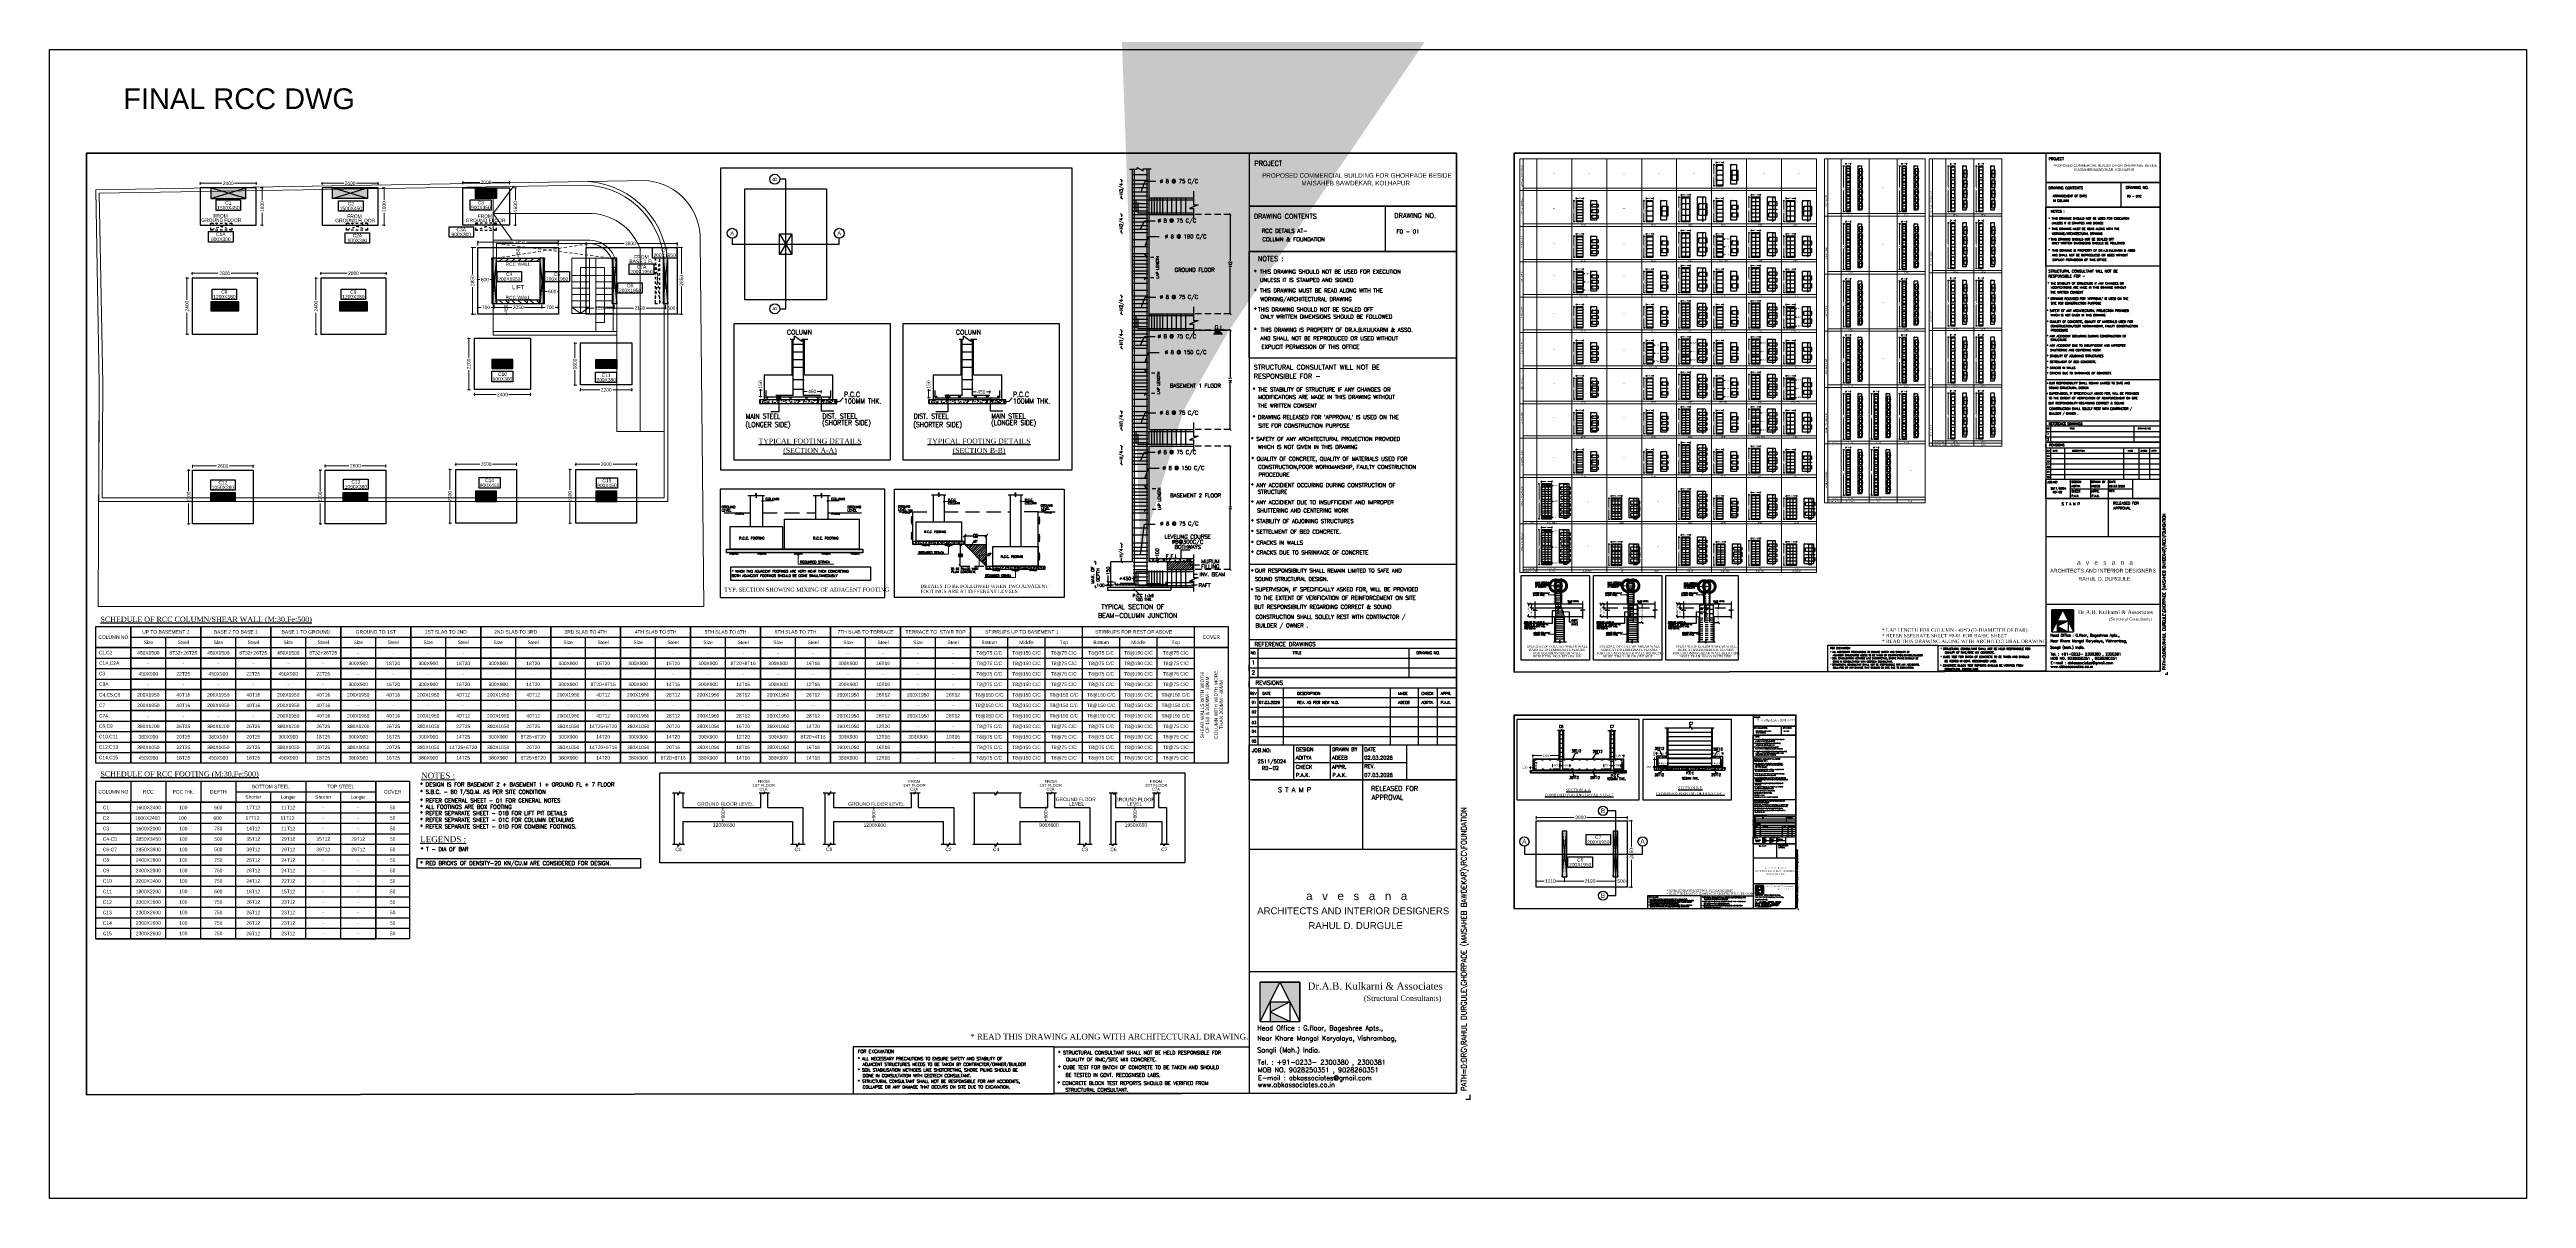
# Model space of a CAD drawing. Header units: inches. Extents: x 332 to 524, y 371 to 463.
# Drawn here: x 332.5 to 438.7, y 370.9 to 420.2 of the extents above; entities that cross this region are included whole.
import ezdxf
from ezdxf.enums import TextEntityAlignment as Align

# ---------------------------------------------------------------- set-up
doc = ezdxf.new("R2010")
doc.units = ezdxf.units.IN
doc.header["$MEASUREMENT"] = 0
doc.linetypes.add('DASHED', pattern=[0.75, 0.5, -0.25])
doc.linetypes.add('HIDDEN2', pattern=[0.1875, 0.125, -0.0625])
for name, color, linetype, lineweight in [('12', 7, 'Continuous', 13), ('16', 7, 'Continuous', 13), ('20', 7, 'Continuous', 13), ('25', 7, 'Continuous', 13), ('BORDER', 7, 'Continuous', 25), ('COLSCHED', 7, 'Continuous', 25), ('Column', 1, 'Continuous', 30), ('COLUMN NO', 1, 'Continuous', 25), ('Column Sizes', 1, 'Continuous', 25), ('dotted', 252, 'HIDDEN2', 9), ('FOOTINGSCHEDULE', 7, 'Continuous', 25), ('FOUNDATION FORMAT', 210, 'Continuous', 30), ('NOTES', 7, 'Continuous', 20), ('RCC WALL', 1, 'Continuous', 25), ('S-SHEET', 8, 'Continuous', 0), ('SECTION LINE', 5, 'Continuous', 30), ('SECTIONS', 7, 'Continuous', 25), ('STEEL', 3, 'Continuous', 25), ('TYP COL-BEAM JUNCTION', 7, 'Continuous', 25), ('TYPICAL DETAILS', 7, 'Continuous', 25), ('Wall', 7, 'Continuous', 30)]:
    doc.layers.add(name, color=color, linetype=linetype, lineweight=lineweight)
doc.layers.add('A-Layout prop', color=7, linetype='Continuous', true_color=0x595959)
for name, color, linetype in [('Bar', 7, 'Continuous'), ('Bar Details', 7, 'Continuous'), ('Beam Sizes', 7, 'Continuous'), ('Cover', 25, 'Continuous'), ('Dim', 7, 'Continuous'), ('dimension', 7, 'Continuous'), ('Elevation', 8, 'Continuous'), ('Footing Rcc', 7, 'Continuous'), ('FOOTINGBEAMDETAIL', 7, 'Continuous'), ('HATCH', 9, 'Continuous'), ('Links', 4, 'Continuous'), ('Plot', 10, 'Continuous'), ('Text', 7, 'Continuous')]:
    doc.layers.add(name, color=color, linetype=linetype)
doc.styles.add('dim', font='arial.ttf', dxfattribs={"height": 6})
doc.styles.add('Rcad', font='arial.ttf')
doc.styles.add('SIMPLEX', font='simplex.shx')
doc.styles.get("Standard").update_dxf_attribs({"font": 'arial.ttf'})
doc.styles.add('STYLE1', font='GOTHIC.TTF', dxfattribs={"height": 6})
doc.styles.add('TIMES', font='times.ttf', dxfattribs={"width": 0.9})
doc.dimstyles.new('1', dxfattribs={"dimtxt": 0.27, "dimasz": 0.06, "dimexe": 0.05, "dimexo": 0.0625, "dimgap": 0.09, "dimtad": 0, "dimdec": 0, "dimlfac": 1000, "dimzin": 0, "dimdsep": 46, "dimtxsty": 'Standard', "dimblk": 'OBLIQUE', "dimcen": 0.09, "dimclrt": 3, "dimadec": 0, "dimazin": 0, "dimtfac": 1, "dimtofl": 0, "dimtmove": 0, "dimatfit": 3, "dimldrblk": 'OBLIQUE', "dimfxl": 1, "dimtolj": 1, "dimtzin": 0, "dimarcsym": 0})
doc.dimstyles.new('Cenm', dxfattribs={"dimtxt": 0.2, "dimasz": 0.05, "dimexe": 0.05, "dimexo": 0.05, "dimgap": 0.05, "dimtad": 0, "dimzin": 0, "dimdsep": 46, "dimtxsty": 'Rcad', "dimblk": 'OBLIQUE', "dimcen": 0.05, "dimadec": 0, "dimazin": 0, "dimtfac": 1, "dimtofl": 0, "dimtmove": 0, "dimatfit": 3, "dimldrblk": 'DOTSMALL', "dimfxl": 0.15, "dimfxlon": 1, "dimtolj": 1, "dimtzin": 0, "dimlwd": 13, "dimlwe": 13, "dimarcsym": 0})
doc.dimstyles.new('STANDARD$0', dxfattribs={"dimscale": 0, "dimtxt": 0.15, "dimasz": 0.05, "dimexe": 0, "dimexo": 0, "dimgap": 0.05, "dimtad": 0, "dimlfac": -1, "dimdsep": 46, "dimlunit": 6, "dimtxsty": 'Standard', "dimblk1": 'OBLIQUE', "dimblk2": 'OBLIQUE', "dimsah": 1, "dimcen": 2.5, "dimclrd": 256, "dimclre": 256, "dimadec": 0, "dimazin": 0, "dimtfac": 0.75, "dimtmove": 0, "dimatfit": 3, "dimfxl": 1, "dimtolj": 1, "dimtzin": 0, "dimlwd": -1, "dimlwe": -1, "dimarcsym": 0})
doc.dimstyles.new('W.D.', dxfattribs={"dimtxt": 210, "dimasz": 75, "dimexe": 0, "dimexo": 0, "dimgap": 0, "dimtad": 0, "dimdec": 0, "dimlfac": -1, "dimzin": 0, "dimdsep": 46, "dimtxsty": 'STYLE1', "dimblk": 'ARCHTICK', "dimcen": 0.09, "dimclrd": 256, "dimclre": 256, "dimclrt": 7, "dimadec": 0, "dimazin": 0, "dimtfac": 1, "dimtdec": 0, "dimtix": 1, "dimtofl": 0, "dimtmove": 0, "dimatfit": 3, "dimfxl": 1, "dimtolj": 1, "dimtzin": 0, "dimarcsym": 0})

# ---------------------------------------------------------------- blocks, each defined once
blk = doc.blocks.new('_ArchTick')
at = {"color": 0, "linetype": 'ByBlock', "const_width": 0.15}
blk.add_lwpolyline([(-0.5, -0.5), (0.5, 0.5)], dxfattribs=at)
blk = doc.blocks.new('_Oblique')
at = {"color": 0, "linetype": 'ByBlock', "lineweight": -2}
blk.add_line((-0.5, -0.5), (0.5, 0.5), dxfattribs=at)
blk = doc.blocks.new('*D47')
at = {"layer": 'Defpoints', "color": 0, "transparency": 16777216}
for p in [(483.75, 294.58), (483.75, 294.41), (484.82, 294.42)]:
    blk.add_point(p, dxfattribs=at)
at = {"layer": 'dimension', "transparency": 16777216}
for p, q in [((483.75, 294.58), (483.89, 294.58)), ((484.82, 294.58), (484.64, 294.58))]:
    blk.add_line(p, q, dxfattribs=at)
at = {"layer": 'dimension', "transparency": 16777216, "xscale": 0.15, "yscale": 0.15, "zscale": 0.15, "rotation": 180}
blk.add_blockref('_Oblique', (483.75, 294.58), dxfattribs=at)
at = {"layer": 'dimension', "transparency": 16777216, "xscale": 0.15, "yscale": 0.15, "zscale": 0.15}
blk.add_blockref('_Oblique', (484.82, 294.58), dxfattribs=at)
at = {"layer": 'dimension', "color": 0, "transparency": 16777216, "insert": (484.26, 294.58), "char_height": 0.25, "attachment_point": 5, "style": 'SIMPLEX'}
blk.add_mtext('\\A1;{\\Fsimplex.shx;450}', dxfattribs=at)
blk = doc.blocks.new('*D48')
at = {"layer": 'Defpoints', "color": 0, "transparency": 16777216}
for p in [(482.79, 294.09), (483.34, 294.33), (483.34, 294.09)]:
    blk.add_point(p, dxfattribs=at)
at = {"layer": 'dimension', "transparency": 16777216}
for q in [(482.79, 294.83), (482.79, 294.09)]:
    blk.add_line((482.79, 294.33), q, dxfattribs=at)
at = {"layer": 'dimension', "transparency": 16777216, "xscale": 0.15, "yscale": 0.15, "zscale": 0.15}
for p, rotation in [((482.79, 294.33), 90), ((482.79, 294.09), 270)]:
    blk.add_blockref('_Oblique', p, dxfattribs=dict(at, rotation=rotation))
at = {"layer": 'dimension', "color": 0, "transparency": 16777216, "insert": (482.79, 295.18), "char_height": 0.25, "attachment_point": 5, "rotation": 90, "style": 'SIMPLEX'}
blk.add_mtext('\\A1;150', dxfattribs=at)
blk = doc.blocks.new('*D49')
at = {"layer": 'Defpoints', "color": 0, "transparency": 16777216}
for p in [(483.01, 295.88), (481.8, 293.9), (483.01, 293.9)]:
    blk.add_point(p, dxfattribs=at)
at = {"layer": 'dimension', "transparency": 16777216}
for p, q in [((481.8, 295.88), (481.8, 295.68)), ((481.8, 293.9), (481.8, 294.03))]:
    blk.add_line(p, q, dxfattribs=at)
at = {"layer": 'dimension', "transparency": 16777216, "xscale": 0.15, "yscale": 0.15, "zscale": 0.15}
for p, rotation in [((481.8, 295.88), 90), ((481.8, 293.9), 270)]:
    blk.add_blockref('_Oblique', p, dxfattribs=dict(at, rotation=rotation))
at = {"layer": 'dimension', "color": 0, "transparency": 16777216, "insert": (481.8, 294.85), "char_height": 0.25, "attachment_point": 5, "rotation": 90, "style": 'SIMPLEX'}
blk.add_mtext('\\A1;MAX. OF\\PDEPTH', dxfattribs=at)
blk = doc.blocks.new('*D50')
at = {"layer": 'Defpoints', "color": 0, "transparency": 16777216}
for p in [(482.75, 294.05), (482.75, 293.9), (483.01, 293.9)]:
    blk.add_point(p, dxfattribs=at)
at = {"layer": 'dimension', "transparency": 16777216}
for p, q in [((482.75, 294.05), (482.56, 294.05)), ((483.01, 294.05), (482.75, 294.05))]:
    blk.add_line(p, q, dxfattribs=at)
at = {"layer": 'dimension', "transparency": 16777216, "xscale": 0.15, "yscale": 0.15, "zscale": 0.15, "rotation": 180}
blk.add_blockref('_Oblique', (482.75, 294.05), dxfattribs=at)
at = {"layer": 'dimension', "transparency": 16777216, "xscale": 0.15, "yscale": 0.15, "zscale": 0.15}
blk.add_blockref('_Oblique', (483.01, 294.05), dxfattribs=at)
at = {"layer": 'dimension', "color": 0, "transparency": 16777216, "insert": (482.21, 294.05), "char_height": 0.25, "attachment_point": 5, "style": 'SIMPLEX'}
blk.add_mtext('\\A1;100', dxfattribs=at)
blk = doc.blocks.new('*D51')
at = {"layer": 'Defpoints', "color": 0, "transparency": 16777216}
for p in [(483.85, 304.91), (484.36, 304.91), (484.42, 303.51)]:
    blk.add_point(p, dxfattribs=at)
at = {"layer": 'dimension', "transparency": 16777216}
for p, q in [((483.85, 304.91), (483.85, 304.61)), ((483.85, 303.51), (483.85, 303.81))]:
    blk.add_line(p, q, dxfattribs=at)
at = {"layer": 'dimension', "transparency": 16777216, "xscale": 0.15, "yscale": 0.15, "zscale": 0.15}
for p, rotation in [((483.85, 304.91), 90), ((483.85, 303.51), 270)]:
    blk.add_blockref('_Oblique', p, dxfattribs=dict(at, rotation=rotation))
at = {"layer": 'dimension', "color": 0, "transparency": 16777216, "insert": (483.85, 304.21), "char_height": 0.25, "attachment_point": 5, "rotation": 90, "style": 'SIMPLEX'}
blk.add_mtext('\\A1;H/4', dxfattribs=at)
blk = doc.blocks.new('*D52')
at = {"layer": 'Defpoints', "color": 0, "transparency": 16777216}
for p in [(483.85, 307.6), (484.36, 307.6), (484.42, 306.21)]:
    blk.add_point(p, dxfattribs=at)
at = {"layer": 'dimension', "transparency": 16777216}
for p, q in [((483.85, 307.6), (483.85, 307.4)), ((483.85, 306.21), (483.85, 306.41))]:
    blk.add_line(p, q, dxfattribs=at)
at = {"layer": 'dimension', "transparency": 16777216, "xscale": 0.15, "yscale": 0.15, "zscale": 0.15}
for p, rotation in [((483.85, 307.6), 90), ((483.85, 306.21), 270)]:
    blk.add_blockref('_Oblique', p, dxfattribs=dict(at, rotation=rotation))
at = {"layer": 'dimension', "color": 0, "transparency": 16777216, "insert": (483.85, 306.91), "char_height": 0.25, "attachment_point": 5, "rotation": 90, "style": 'SIMPLEX'}
blk.add_mtext('\\A1;H1/4', dxfattribs=at)
blk = doc.blocks.new('*D53')
at = {"layer": 'Defpoints', "color": 0, "transparency": 16777216}
for p in [(483.84, 297.28), (484.61, 297.28), (484.67, 295.88)]:
    blk.add_point(p, dxfattribs=at)
at = {"layer": 'dimension', "transparency": 16777216}
for p, q in [((483.84, 297.28), (483.84, 296.98)), ((483.84, 295.88), (483.84, 296.18))]:
    blk.add_line(p, q, dxfattribs=at)
at = {"layer": 'dimension', "transparency": 16777216, "xscale": 0.15, "yscale": 0.15, "zscale": 0.15}
for p, rotation in [((483.84, 297.28), 90), ((483.84, 295.88), 270)]:
    blk.add_blockref('_Oblique', p, dxfattribs=dict(at, rotation=rotation))
at = {"layer": 'dimension', "color": 0, "transparency": 16777216, "insert": (483.84, 296.58), "char_height": 0.25, "attachment_point": 5, "rotation": 90, "style": 'SIMPLEX'}
blk.add_mtext('\\A1;H/4', dxfattribs=at)
blk = doc.blocks.new('*D54')
at = {"layer": 'Defpoints', "color": 0, "transparency": 16777216}
for p in [(483.85, 313.94), (484.36, 313.94), (484.42, 312.55)]:
    blk.add_point(p, dxfattribs=at)
at = {"layer": 'dimension', "transparency": 16777216}
for p, q in [((483.85, 313.94), (483.85, 313.74)), ((483.85, 312.55), (483.85, 312.75))]:
    blk.add_line(p, q, dxfattribs=at)
at = {"layer": 'dimension', "transparency": 16777216, "xscale": 0.15, "yscale": 0.15, "zscale": 0.15}
for p, rotation in [((483.85, 313.94), 90), ((483.85, 312.55), 270)]:
    blk.add_blockref('_Oblique', p, dxfattribs=dict(at, rotation=rotation))
at = {"layer": 'dimension', "color": 0, "transparency": 16777216, "insert": (483.85, 313.24), "char_height": 0.25, "attachment_point": 5, "rotation": 90, "style": 'SIMPLEX'}
blk.add_mtext('\\A1;H1/4', dxfattribs=at)
blk = doc.blocks.new('*D55')
at = {"layer": 'Defpoints', "color": 0, "transparency": 16777216}
for p in [(483.85, 316.64), (484.36, 316.64), (484.42, 315.24)]:
    blk.add_point(p, dxfattribs=at)
at = {"layer": 'dimension', "transparency": 16777216}
for p, q in [((483.85, 316.64), (483.85, 316.46)), ((483.85, 315.24), (483.85, 315.42))]:
    blk.add_line(p, q, dxfattribs=at)
at = {"layer": 'dimension', "transparency": 16777216, "xscale": 0.15, "yscale": 0.15, "zscale": 0.15}
for p, rotation in [((483.85, 316.64), 90), ((483.85, 315.24), 270)]:
    blk.add_blockref('_Oblique', p, dxfattribs=dict(at, rotation=rotation))
at = {"layer": 'dimension', "color": 0, "transparency": 16777216, "insert": (483.85, 315.94), "char_height": 0.25, "attachment_point": 5, "rotation": 90, "style": 'SIMPLEX'}
blk.add_mtext('\\A1;H2/4', dxfattribs=at)
blk = doc.blocks.new('*D56')
at = {"layer": 'Defpoints', "color": 0, "transparency": 16777216}
for p in [(489.47, 304.92), (492.33, 304.92), (489.47, 295.28)]:
    blk.add_point(p, dxfattribs=at)
at = {"layer": 'dimension', "transparency": 16777216}
for p, q in [((492.33, 304.92), (492.33, 300.23)), ((492.33, 295.28), (492.33, 299.97))]:
    blk.add_line(p, q, dxfattribs=at)
at = {"layer": 'dimension', "transparency": 16777216, "xscale": 0.15, "yscale": 0.15, "zscale": 0.15}
for p, rotation in [((492.33, 304.92), 90), ((492.33, 295.28), 270)]:
    blk.add_blockref('_Oblique', p, dxfattribs=dict(at, rotation=rotation))
at = {"layer": 'dimension', "color": 0, "transparency": 16777216, "insert": (492.33, 300.1), "char_height": 0.25, "attachment_point": 5, "rotation": 90, "style": 'SIMPLEX'}
blk.add_mtext('\\A1;H', dxfattribs=at)
blk = doc.blocks.new('*D57')
at = {"layer": 'Defpoints', "color": 0, "transparency": 16777216}
for p in [(489.47, 313.95), (492.33, 313.95), (489.47, 306.22)]:
    blk.add_point(p, dxfattribs=at)
at = {"layer": 'dimension', "transparency": 16777216}
for p, q in [((492.33, 313.95), (492.33, 310.3)), ((492.33, 306.22), (492.33, 309.87))]:
    blk.add_line(p, q, dxfattribs=at)
at = {"layer": 'dimension', "transparency": 16777216, "xscale": 0.15, "yscale": 0.15, "zscale": 0.15}
for p, rotation in [((492.33, 313.95), 90), ((492.33, 306.22), 270)]:
    blk.add_blockref('_Oblique', p, dxfattribs=dict(at, rotation=rotation))
at = {"layer": 'dimension', "color": 0, "transparency": 16777216, "insert": (492.33, 310.08), "char_height": 0.25, "attachment_point": 5, "rotation": 90, "style": 'SIMPLEX'}
blk.add_mtext('\\A1;H1', dxfattribs=at)
blk = doc.blocks.new('*D58')
at = {"layer": 'Defpoints', "color": 0, "transparency": 16777216}
for p in [(483.85, 322.98), (484.36, 322.98), (484.42, 321.58)]:
    blk.add_point(p, dxfattribs=at)
at = {"layer": 'dimension', "transparency": 16777216}
for p, q in [((483.85, 322.98), (483.85, 322.8)), ((483.85, 321.58), (483.85, 321.76))]:
    blk.add_line(p, q, dxfattribs=at)
at = {"layer": 'dimension', "transparency": 16777216, "xscale": 0.15, "yscale": 0.15, "zscale": 0.15}
for p, rotation in [((483.85, 322.98), 90), ((483.85, 321.58), 270)]:
    blk.add_blockref('_Oblique', p, dxfattribs=dict(at, rotation=rotation))
at = {"layer": 'dimension', "color": 0, "transparency": 16777216, "insert": (483.85, 322.28), "char_height": 0.25, "attachment_point": 5, "rotation": 90, "style": 'SIMPLEX'}
blk.add_mtext('\\A1;H2/4', dxfattribs=at)
blk = doc.blocks.new('*D59')
at = {"layer": 'Defpoints', "color": 0, "transparency": 16777216}
for p in [(483.85, 325.67), (484.36, 325.67), (484.42, 324.28)]:
    blk.add_point(p, dxfattribs=at)
at = {"layer": 'dimension', "transparency": 16777216}
for p, q in [((483.85, 325.67), (483.85, 325.5)), ((483.85, 324.28), (483.85, 324.46))]:
    blk.add_line(p, q, dxfattribs=at)
at = {"layer": 'dimension', "transparency": 16777216, "xscale": 0.15, "yscale": 0.15, "zscale": 0.15}
for p, rotation in [((483.85, 325.67), 90), ((483.85, 324.28), 270)]:
    blk.add_blockref('_Oblique', p, dxfattribs=dict(at, rotation=rotation))
at = {"layer": 'dimension', "color": 0, "transparency": 16777216, "insert": (483.85, 324.98), "char_height": 0.25, "attachment_point": 5, "rotation": 90, "style": 'SIMPLEX'}
blk.add_mtext('\\A1;H3/4', dxfattribs=at)
blk = doc.blocks.new('*D60')
at = {"layer": 'Defpoints', "color": 0, "transparency": 16777216}
for p in [(489.47, 322.99), (492.33, 322.99), (489.47, 315.25)]:
    blk.add_point(p, dxfattribs=at)
at = {"layer": 'dimension', "transparency": 16777216}
for p, q in [((492.33, 322.99), (492.33, 319.38)), ((492.33, 315.25), (492.33, 318.85))]:
    blk.add_line(p, q, dxfattribs=at)
at = {"layer": 'dimension', "transparency": 16777216, "xscale": 0.15, "yscale": 0.15, "zscale": 0.15}
for p, rotation in [((492.33, 322.99), 90), ((492.33, 315.25), 270)]:
    blk.add_blockref('_Oblique', p, dxfattribs=dict(at, rotation=rotation))
at = {"layer": 'dimension', "color": 0, "transparency": 16777216, "insert": (492.33, 319.12), "char_height": 0.25, "attachment_point": 5, "rotation": 90, "style": 'SIMPLEX'}
blk.add_mtext('\\A1;H2', dxfattribs=at)
blk = doc.blocks.new('*D61')
at = {"layer": 'Defpoints', "color": 0, "transparency": 16777216}
for p in [(486.63, 296.12), (486.68, 296.12), (486.68, 295.88)]:
    blk.add_point(p, dxfattribs=at)
at = {"layer": 'dimension', "transparency": 16777216}
for p, q in [((486.63, 296.12), (486.63, 296.27)), ((486.63, 295.88), (486.63, 296.12))]:
    blk.add_line(p, q, dxfattribs=at)
at = {"layer": 'dimension', "transparency": 16777216, "xscale": 0.15, "yscale": 0.15, "zscale": 0.15}
for p, rotation in [((486.63, 296.12), 90), ((486.63, 295.88), 270)]:
    blk.add_blockref('_Oblique', p, dxfattribs=dict(at, rotation=rotation))
at = {"layer": 'dimension', "color": 0, "transparency": 16777216, "insert": (486.63, 296.61), "char_height": 0.25, "attachment_point": 5, "rotation": 90, "style": 'SIMPLEX'}
blk.add_mtext('\\A1;100', dxfattribs=at)
blk = doc.blocks.new('*D12')
at = {"layer": 'Defpoints', "color": 0, "transparency": 16777216}
for p in [(3.72, 2.81), (4.87, 3.28), (4.87, 2.81)]:
    blk.add_point(p, dxfattribs=at)
at = {"layer": 'dimension', "transparency": 16777216}
for p, q in [((3.72, 3.28), (4.18, 3.28)), ((4.87, 3.28), (4.41, 3.28))]:
    blk.add_line(p, q, dxfattribs=at)
at = {"layer": 'dimension', "transparency": 16777216, "xscale": 0.15, "yscale": 0.15, "zscale": 0.15, "rotation": 180}
blk.add_blockref('_Oblique', (3.72, 3.28), dxfattribs=at)
at = {"layer": 'dimension', "transparency": 16777216, "xscale": 0.15, "yscale": 0.15, "zscale": 0.15}
blk.add_blockref('_Oblique', (4.87, 3.28), dxfattribs=at)
at = {"layer": 'dimension', "color": 0, "transparency": 16777216, "insert": (4.3, 3.28), "char_height": 0.2, "attachment_point": 5, "style": 'SIMPLEX'}
blk.add_mtext('\\A1;X', dxfattribs=at)
blk = doc.blocks.new('*D13')
at = {"layer": 'Defpoints', "color": 0, "transparency": 16777216}
for p in [(3.72, 2.81), (3.49, 1.67), (3.72, 1.67)]:
    blk.add_point(p, dxfattribs=at)
at = {"layer": 'dimension', "transparency": 16777216}
for p, q in [((3.49, 2.81), (3.49, 2.36)), ((3.49, 1.67), (3.49, 2.12))]:
    blk.add_line(p, q, dxfattribs=at)
at = {"layer": 'dimension', "transparency": 16777216, "xscale": 0.15, "yscale": 0.15, "zscale": 0.15}
for p, rotation in [((3.49, 2.81), 90), ((3.49, 1.67), 270)]:
    blk.add_blockref('_Oblique', p, dxfattribs=dict(at, rotation=rotation))
at = {"layer": 'dimension', "color": 0, "transparency": 16777216, "insert": (3.49, 2.24), "char_height": 0.2, "attachment_point": 5, "rotation": 90, "style": 'SIMPLEX'}
blk.add_mtext('\\A1;X', dxfattribs=at)
blk = doc.blocks.new('*D29')
at = {"layer": 'Defpoints', "color": 0, "transparency": 16777216}
for p in [(399.12, 389.47), (399.12, 389.33), (399.42, 389.33)]:
    blk.add_point(p, dxfattribs=at)
at = {"layer": 'Dim', "color": 0, "lineweight": 13, "transparency": 16777216}
for p, q in [((399.12, 389.39), (399.12, 389.52)), ((399.12, 389.47), (399.12, 389.47)), ((399.42, 389.39), (399.42, 389.52)), ((399.42, 389.47), (399.42, 389.47))]:
    blk.add_line(p, q, dxfattribs=at)
at = {"layer": 'Dim', "color": 0, "lineweight": 13, "transparency": 16777216, "xscale": 0.05, "yscale": 0.05, "zscale": 0.05, "rotation": 180}
blk.add_blockref('_Oblique', (399.12, 389.47), dxfattribs=at)
at = {"layer": 'Dim', "color": 0, "lineweight": 13, "transparency": 16777216, "xscale": 0.05, "yscale": 0.05, "zscale": 0.05}
blk.add_blockref('_Oblique', (399.42, 389.47), dxfattribs=at)
at = {"layer": 'Dim', "color": 0, "transparency": 16777216, "insert": (399.27, 389.47), "char_height": 0.09, "attachment_point": 5, "style": 'Rcad'}
blk.add_mtext('\\A1;300', dxfattribs=at)
blk = doc.blocks.new('_DotSmall')
at = {"color": 0, "linetype": 'ByBlock', "const_width": 0.5}
blk.add_lwpolyline([(-0.0625, 0, 1), (0.0625, 0, 1)], format="xyb", close=True, dxfattribs=at)
blk = doc.blocks.new('*D30')
at = {"layer": 'Defpoints', "color": 0, "transparency": 16777216}
for p in [(399.55, 389.47), (399.55, 389.33), (399.85, 389.33)]:
    blk.add_point(p, dxfattribs=at)
at = {"layer": 'Dim', "color": 0, "lineweight": 13, "transparency": 16777216}
for p, q in [((399.55, 389.47), (399.5, 389.47)), ((399.55, 389.39), (399.55, 389.52)), ((399.85, 389.39), (399.85, 389.52)), ((399.85, 389.47), (399.9, 389.47))]:
    blk.add_line(p, q, dxfattribs=at)
at = {"layer": 'Dim', "color": 0, "lineweight": 13, "transparency": 16777216, "xscale": 0.05, "yscale": 0.05, "zscale": 0.05}
blk.add_blockref('_Oblique', (399.55, 389.47), dxfattribs=at)
at = {"layer": 'Dim', "color": 0, "lineweight": 13, "transparency": 16777216, "xscale": 0.05, "yscale": 0.05, "zscale": 0.05, "rotation": 180}
blk.add_blockref('_Oblique', (399.85, 389.47), dxfattribs=at)
at = {"layer": 'Dim', "color": 0, "transparency": 16777216, "insert": (399.72, 389.47), "char_height": 0.09, "attachment_point": 5, "style": 'Rcad'}
blk.add_mtext('\\A1;300', dxfattribs=at)
blk = doc.blocks.new('*D31')
at = {"layer": 'Defpoints', "color": 0, "transparency": 16777216}
for p in [(399.58, 389.76), (399.98, 389.89), (399.98, 389.76)]:
    blk.add_point(p, dxfattribs=at)
at = {"layer": 'Dim', "color": 0, "lineweight": 13, "transparency": 16777216}
for p, q in [((399.58, 389.81), (399.58, 389.94)), ((399.58, 389.89), (399.61, 389.89)), ((399.98, 389.89), (399.91, 389.89)), ((399.98, 389.81), (399.98, 389.94))]:
    blk.add_line(p, q, dxfattribs=at)
at = {"layer": 'Dim', "color": 0, "lineweight": 13, "transparency": 16777216, "xscale": 0.05, "yscale": 0.05, "zscale": 0.05, "rotation": 180}
blk.add_blockref('_Oblique', (399.58, 389.89), dxfattribs=at)
at = {"layer": 'Dim', "color": 0, "lineweight": 13, "transparency": 16777216, "xscale": 0.05, "yscale": 0.05, "zscale": 0.05}
blk.add_blockref('_Oblique', (399.98, 389.89), dxfattribs=at)
at = {"layer": 'Dim', "color": 0, "transparency": 16777216, "insert": (399.76, 389.89), "char_height": 0.09, "attachment_point": 5, "style": 'Rcad'}
blk.add_mtext('\\A1;400', dxfattribs=at)
blk = doc.blocks.new('*D32')
at = {"layer": 'Defpoints', "color": 0, "transparency": 16777216}
for p in [(396.08, 389.76), (397.19, 389.89), (397.19, 389.76)]:
    blk.add_point(p, dxfattribs=at)
at = {"layer": 'Dim', "color": 0, "lineweight": 13, "transparency": 16777216}
for p, q in [((396.08, 389.81), (396.08, 389.94)), ((396.08, 389.89), (396.46, 389.89)), ((397.19, 389.89), (396.82, 389.89)), ((397.19, 389.81), (397.19, 389.94))]:
    blk.add_line(p, q, dxfattribs=at)
at = {"layer": 'Dim', "color": 0, "lineweight": 13, "transparency": 16777216, "xscale": 0.05, "yscale": 0.05, "zscale": 0.05, "rotation": 180}
blk.add_blockref('_Oblique', (396.08, 389.89), dxfattribs=at)
at = {"layer": 'Dim', "color": 0, "lineweight": 13, "transparency": 16777216, "xscale": 0.05, "yscale": 0.05, "zscale": 0.05}
blk.add_blockref('_Oblique', (397.19, 389.89), dxfattribs=at)
at = {"layer": 'Dim', "color": 0, "transparency": 16777216, "insert": (396.64, 389.89), "char_height": 0.09, "attachment_point": 5, "style": 'Rcad'}
blk.add_mtext('\\A1;1110', dxfattribs=at)
blk = doc.blocks.new('*D33')
at = {"layer": 'Defpoints', "color": 0, "transparency": 16777216}
for p in [(397.36, 389.33), (397.66, 389.47), (397.66, 389.33)]:
    blk.add_point(p, dxfattribs=at)
at = {"layer": 'Dim', "color": 0, "lineweight": 13, "transparency": 16777216}
for p, q in [((397.36, 389.47), (397.31, 389.47)), ((397.36, 389.39), (397.36, 389.52)), ((397.66, 389.39), (397.66, 389.52)), ((397.66, 389.47), (397.71, 389.47))]:
    blk.add_line(p, q, dxfattribs=at)
at = {"layer": 'Dim', "color": 0, "lineweight": 13, "transparency": 16777216, "xscale": 0.05, "yscale": 0.05, "zscale": 0.05}
blk.add_blockref('_Oblique', (397.36, 389.47), dxfattribs=at)
at = {"layer": 'Dim', "color": 0, "lineweight": 13, "transparency": 16777216, "xscale": 0.05, "yscale": 0.05, "zscale": 0.05, "rotation": 180}
blk.add_blockref('_Oblique', (397.66, 389.47), dxfattribs=at)
at = {"layer": 'Dim', "color": 0, "transparency": 16777216, "insert": (397.51, 389.47), "char_height": 0.09, "attachment_point": 5, "style": 'Rcad'}
blk.add_mtext('\\A1;300', dxfattribs=at)
blk = doc.blocks.new('*D34')
at = {"layer": 'Defpoints', "color": 0, "transparency": 16777216}
for p in [(396.93, 389.33), (397.23, 389.47), (397.23, 389.33)]:
    blk.add_point(p, dxfattribs=at)
at = {"layer": 'Dim', "color": 0, "lineweight": 13, "transparency": 16777216}
for p, q in [((396.93, 389.39), (396.93, 389.52)), ((396.93, 389.47), (396.93, 389.47)), ((397.23, 389.39), (397.23, 389.52)), ((397.23, 389.47), (397.23, 389.47))]:
    blk.add_line(p, q, dxfattribs=at)
at = {"layer": 'Dim', "color": 0, "lineweight": 13, "transparency": 16777216, "xscale": 0.05, "yscale": 0.05, "zscale": 0.05, "rotation": 180}
blk.add_blockref('_Oblique', (396.93, 389.47), dxfattribs=at)
at = {"layer": 'Dim', "color": 0, "lineweight": 13, "transparency": 16777216, "xscale": 0.05, "yscale": 0.05, "zscale": 0.05}
blk.add_blockref('_Oblique', (397.23, 389.47), dxfattribs=at)
at = {"layer": 'Dim', "color": 0, "transparency": 16777216, "insert": (397.08, 389.47), "char_height": 0.09, "attachment_point": 5, "style": 'Rcad'}
blk.add_mtext('\\A1;300', dxfattribs=at)
blk = doc.blocks.new('*D36')
at = {"layer": 'Defpoints', "color": 0, "transparency": 16777216}
for p in [(401.41, 389.56), (401.41, 389.46), (401.86, 389.46)]:
    blk.add_point(p, dxfattribs=at)
at = {"layer": 'Dim', "color": 0, "lineweight": 13, "transparency": 16777216}
for p, q in [((401.41, 389.51), (401.41, 389.61)), ((401.41, 389.56), (401.52, 389.56)), ((401.86, 389.56), (401.82, 389.56)), ((401.86, 389.51), (401.86, 389.61))]:
    blk.add_line(p, q, dxfattribs=at)
at = {"layer": 'Dim', "color": 0, "lineweight": 13, "transparency": 16777216, "xscale": 0.05, "yscale": 0.05, "zscale": 0.05, "rotation": 180}
blk.add_blockref('_Oblique', (401.41, 389.56), dxfattribs=at)
at = {"layer": 'Dim', "color": 0, "lineweight": 13, "transparency": 16777216, "xscale": 0.05, "yscale": 0.05, "zscale": 0.05}
blk.add_blockref('_Oblique', (401.86, 389.56), dxfattribs=at)
at = {"layer": 'Dim', "color": 0, "transparency": 16777216, "insert": (401.67, 389.56), "char_height": 0.09, "attachment_point": 5, "style": 'Rcad'}
blk.add_mtext('\\A1;450', dxfattribs=at)
blk = doc.blocks.new('*D37')
at = {"layer": 'Defpoints', "color": 0, "transparency": 16777216}
for p in [(401.38, 389.99), (401.38, 389.86), (401.83, 389.86)]:
    blk.add_point(p, dxfattribs=at)
at = {"layer": 'Dim', "color": 0, "lineweight": 13, "transparency": 16777216}
for p, q in [((401.38, 389.92), (401.38, 390.04)), ((401.38, 389.99), (401.45, 389.99)), ((401.83, 389.99), (401.75, 389.99)), ((401.83, 389.92), (401.83, 390.04))]:
    blk.add_line(p, q, dxfattribs=at)
at = {"layer": 'Dim', "color": 0, "lineweight": 13, "transparency": 16777216, "xscale": 0.05, "yscale": 0.05, "zscale": 0.05, "rotation": 180}
blk.add_blockref('_Oblique', (401.38, 389.99), dxfattribs=at)
at = {"layer": 'Dim', "color": 0, "lineweight": 13, "transparency": 16777216, "xscale": 0.05, "yscale": 0.05, "zscale": 0.05}
blk.add_blockref('_Oblique', (401.83, 389.99), dxfattribs=at)
at = {"layer": 'Dim', "color": 0, "transparency": 16777216, "insert": (401.6, 389.99), "char_height": 0.09, "attachment_point": 5, "style": 'Rcad'}
blk.add_mtext('\\A1;450', dxfattribs=at)
blk = doc.blocks.new('*D38')
at = {"layer": 'Defpoints', "color": 0, "transparency": 16777216}
for p in [(403.74, 389.56), (403.74, 389.46), (404.19, 389.46)]:
    blk.add_point(p, dxfattribs=at)
at = {"layer": 'Dim', "color": 0, "lineweight": 13, "transparency": 16777216}
for p, q in [((403.74, 389.51), (403.74, 389.61)), ((403.74, 389.56), (403.79, 389.56)), ((404.19, 389.56), (404.09, 389.56)), ((404.19, 389.51), (404.19, 389.61))]:
    blk.add_line(p, q, dxfattribs=at)
at = {"layer": 'Dim', "color": 0, "lineweight": 13, "transparency": 16777216, "xscale": 0.05, "yscale": 0.05, "zscale": 0.05, "rotation": 180}
blk.add_blockref('_Oblique', (403.74, 389.56), dxfattribs=at)
at = {"layer": 'Dim', "color": 0, "lineweight": 13, "transparency": 16777216, "xscale": 0.05, "yscale": 0.05, "zscale": 0.05}
blk.add_blockref('_Oblique', (404.19, 389.56), dxfattribs=at)
at = {"layer": 'Dim', "color": 0, "transparency": 16777216, "insert": (403.94, 389.56), "char_height": 0.09, "attachment_point": 5, "style": 'Rcad'}
blk.add_mtext('\\A1;450', dxfattribs=at)
blk = doc.blocks.new('*D39')
at = {"layer": 'Defpoints', "color": 0, "transparency": 16777216}
for p in [(403.78, 389.99), (403.78, 389.86), (404.23, 389.86)]:
    blk.add_point(p, dxfattribs=at)
at = {"layer": 'Dim', "color": 0, "lineweight": 13, "transparency": 16777216}
for p, q in [((403.78, 389.92), (403.78, 390.04)), ((403.78, 389.99), (403.85, 389.99)), ((404.23, 389.99), (404.15, 389.99)), ((404.23, 389.92), (404.23, 390.04))]:
    blk.add_line(p, q, dxfattribs=at)
at = {"layer": 'Dim', "color": 0, "lineweight": 13, "transparency": 16777216, "xscale": 0.05, "yscale": 0.05, "zscale": 0.05, "rotation": 180}
blk.add_blockref('_Oblique', (403.78, 389.99), dxfattribs=at)
at = {"layer": 'Dim', "color": 0, "lineweight": 13, "transparency": 16777216, "xscale": 0.05, "yscale": 0.05, "zscale": 0.05}
blk.add_blockref('_Oblique', (404.23, 389.99), dxfattribs=at)
at = {"layer": 'Dim', "color": 0, "transparency": 16777216, "insert": (404, 389.99), "char_height": 0.09, "attachment_point": 5, "style": 'Rcad'}
blk.add_mtext('\\A1;450', dxfattribs=at)
blk = doc.blocks.new('col')
at = {"layer": 'Column'}
h = blk.add_hatch(color=256, dxfattribs=at)
h.paths.add_polyline_path([(1, 1), (0, 1), (0.5, 0.5)])
h.paths.add_polyline_path([(0, 1), (0, 0), (0.5, 0.5)])
h.paths.add_polyline_path([(0.5, 0.5), (0, 0), (1, 0)])
h.paths.add_polyline_path([(1, 1), (0.5, 0.5), (1, 0)])
for p, q in [((1, 1), (0, 0)), ((1, 0), (0, 1)), ((1, 1), (0, 1)), ((0, 1), (0, 0)), ((1, 0), (1, 1)), ((0, 0), (1, 0))]:
    blk.add_line(p, q, dxfattribs=at)
blk = doc.blocks.new('*D40')
at = {"layer": 'Defpoints', "color": 0, "transparency": 16777216}
for p in [(397.44, 384.7), (399.63, 384.7), (399.63, 384.51)]:
    blk.add_point(p, dxfattribs=at)
at = {"layer": 'Dim', "color": 0, "lineweight": 13, "transparency": 16777216}
for p, q in [((397.44, 384.65), (397.44, 384.46)), ((397.44, 384.51), (398.26, 384.51)), ((399.63, 384.51), (398.81, 384.51)), ((399.63, 384.65), (399.63, 384.46))]:
    blk.add_line(p, q, dxfattribs=at)
at = {"layer": 'Dim', "color": 0, "lineweight": 13, "transparency": 16777216, "xscale": 0.05, "yscale": 0.05, "zscale": 0.05, "rotation": 180}
blk.add_blockref('_Oblique', (397.44, 384.51), dxfattribs=at)
at = {"layer": 'Dim', "color": 0, "lineweight": 13, "transparency": 16777216, "xscale": 0.05, "yscale": 0.05, "zscale": 0.05}
blk.add_blockref('_Oblique', (399.63, 384.51), dxfattribs=at)
at = {"layer": 'Dim', "color": 0, "transparency": 16777216, "insert": (398.53, 384.51), "char_height": 0.15, "attachment_point": 5, "style": 'Rcad'}
blk.add_mtext('\\A1;2190', dxfattribs=at)
blk = doc.blocks.new('*D41')
at = {"layer": 'Defpoints', "color": 0, "transparency": 16777216}
for p in [(399.63, 384.7), (400.13, 384.7), (400.13, 384.51)]:
    blk.add_point(p, dxfattribs=at)
at = {"layer": 'Dim', "color": 0, "lineweight": 13, "transparency": 16777216}
for p, q in [((399.63, 384.65), (399.63, 384.46)), ((399.63, 384.51), (399.66, 384.51)), ((400.13, 384.51), (400.09, 384.51)), ((400.13, 384.65), (400.13, 384.46))]:
    blk.add_line(p, q, dxfattribs=at)
at = {"layer": 'Dim', "color": 0, "lineweight": 13, "transparency": 16777216, "xscale": 0.05, "yscale": 0.05, "zscale": 0.05, "rotation": 180}
blk.add_blockref('_Oblique', (399.63, 384.51), dxfattribs=at)
at = {"layer": 'Dim', "color": 0, "lineweight": 13, "transparency": 16777216, "xscale": 0.05, "yscale": 0.05, "zscale": 0.05}
blk.add_blockref('_Oblique', (400.13, 384.51), dxfattribs=at)
at = {"layer": 'Dim', "color": 0, "transparency": 16777216, "insert": (399.88, 384.51), "char_height": 0.15, "attachment_point": 5, "style": 'Rcad'}
blk.add_mtext('\\A1;500', dxfattribs=at)
blk = doc.blocks.new('*D42')
at = {"layer": 'Defpoints', "color": 0, "transparency": 16777216}
for p in [(396.23, 384.56), (396.23, 384.51), (397.44, 384.7)]:
    blk.add_point(p, dxfattribs=at)
at = {"layer": 'Dim', "color": 0, "lineweight": 13, "transparency": 16777216}
for p, q in [((396.23, 384.51), (396.23, 384.46)), ((396.23, 384.51), (396.57, 384.51)), ((397.44, 384.51), (397.1, 384.51)), ((397.44, 384.65), (397.44, 384.46))]:
    blk.add_line(p, q, dxfattribs=at)
at = {"layer": 'Dim', "color": 0, "lineweight": 13, "transparency": 16777216, "xscale": 0.05, "yscale": 0.05, "zscale": 0.05, "rotation": 180}
blk.add_blockref('_Oblique', (396.23, 384.51), dxfattribs=at)
at = {"layer": 'Dim', "color": 0, "lineweight": 13, "transparency": 16777216, "xscale": 0.05, "yscale": 0.05, "zscale": 0.05}
blk.add_blockref('_Oblique', (397.44, 384.51), dxfattribs=at)
at = {"layer": 'Dim', "color": 0, "transparency": 16777216, "insert": (396.83, 384.51), "char_height": 0.15, "attachment_point": 5, "style": 'Rcad'}
blk.add_mtext('\\A1;1210', dxfattribs=at)
blk = doc.blocks.new('*D43')
at = {"layer": 'Defpoints', "color": 0, "transparency": 16777216}
for p in [(396.12, 389.58), (396.12, 389.28), (396.22, 389.28)]:
    blk.add_point(p, dxfattribs=at)
at = {"layer": 'Dim', "color": 0, "lineweight": 13, "transparency": 16777216}
for p, q in [((396.17, 389.58), (396.27, 389.58)), ((396.17, 389.28), (396.27, 389.28)), ((396.22, 389.58), (396.22, 389.58)), ((396.22, 389.28), (396.22, 389.28))]:
    blk.add_line(p, q, dxfattribs=at)
at = {"layer": 'Dim', "color": 0, "lineweight": 13, "transparency": 16777216, "xscale": 0.05, "yscale": 0.05, "zscale": 0.05}
for p, rotation in [((396.22, 389.58), 90), ((396.22, 389.28), 270)]:
    blk.add_blockref('_Oblique', p, dxfattribs=dict(at, rotation=rotation))
at = {"layer": 'Dim', "color": 0, "transparency": 16777216, "insert": (396.22, 389.43), "char_height": 0.09, "attachment_point": 5, "rotation": 90, "style": 'Rcad'}
blk.add_mtext('\\A1;300', dxfattribs=at)
blk = doc.blocks.new('*D44')
at = {"layer": 'Defpoints', "color": 0, "transparency": 16777216}
for p in [(395.98, 389.38), (395.98, 389.26), (396.08, 389.26)]:
    blk.add_point(p, dxfattribs=at)
at = {"layer": 'Dim', "color": 0, "lineweight": 13, "transparency": 16777216}
for p, q in [((395.98, 389.38), (395.93, 389.38)), ((395.98, 389.31), (395.98, 389.43)), ((396.08, 389.31), (396.08, 389.43)), ((396.08, 389.38), (396.13, 389.38))]:
    blk.add_line(p, q, dxfattribs=at)
at = {"layer": 'Dim', "color": 0, "lineweight": 13, "transparency": 16777216, "xscale": 0.05, "yscale": 0.05, "zscale": 0.05}
blk.add_blockref('_Oblique', (395.98, 389.38), dxfattribs=at)
at = {"layer": 'Dim', "color": 0, "lineweight": 13, "transparency": 16777216, "xscale": 0.05, "yscale": 0.05, "zscale": 0.05, "rotation": 180}
blk.add_blockref('_Oblique', (396.08, 389.38), dxfattribs=at)
at = {"layer": 'Dim', "color": 0, "transparency": 16777216, "insert": (395.74, 389.38), "char_height": 0.09, "attachment_point": 5, "style": 'Rcad'}
blk.add_mtext('\\A1;100', dxfattribs=at)
blk = doc.blocks.new('*D45')
at = {"layer": 'Defpoints', "color": 0, "transparency": 16777216}
for p in [(401.42, 389.73), (401.29, 389.43), (401.42, 389.43)]:
    blk.add_point(p, dxfattribs=at)
at = {"layer": 'Dim', "color": 0, "lineweight": 13, "transparency": 16777216}
for p, q in [((401.37, 389.73), (401.24, 389.73)), ((401.29, 389.73), (401.29, 389.81)), ((401.29, 389.73), (401.29, 389.43)), ((401.37, 389.43), (401.24, 389.43))]:
    blk.add_line(p, q, dxfattribs=at)
at = {"layer": 'Dim', "color": 0, "lineweight": 13, "transparency": 16777216, "xscale": 0.05, "yscale": 0.05, "zscale": 0.05}
for p, rotation in [((401.29, 389.73), 90), ((401.29, 389.43), 270)]:
    blk.add_blockref('_Oblique', p, dxfattribs=dict(at, rotation=rotation))
at = {"layer": 'Dim', "color": 0, "transparency": 16777216, "insert": (401.29, 389.96), "char_height": 0.09, "attachment_point": 5, "rotation": 90, "style": 'Rcad'}
blk.add_mtext('\\A1;300', dxfattribs=at)
blk = doc.blocks.new('*D46')
at = {"layer": 'Defpoints', "color": 0, "transparency": 16777216}
for p in [(401.28, 389.4), (401.28, 389.36), (401.38, 389.36)]:
    blk.add_point(p, dxfattribs=at)
at = {"layer": 'Dim', "color": 0, "lineweight": 13, "transparency": 16777216}
for p, q in [((401.28, 389.4), (401.23, 389.4)), ((401.28, 389.41), (401.28, 389.45)), ((401.38, 389.41), (401.38, 389.45)), ((401.38, 389.4), (401.43, 389.4))]:
    blk.add_line(p, q, dxfattribs=at)
at = {"layer": 'Dim', "color": 0, "lineweight": 13, "transparency": 16777216, "xscale": 0.05, "yscale": 0.05, "zscale": 0.05}
blk.add_blockref('_Oblique', (401.28, 389.4), dxfattribs=at)
at = {"layer": 'Dim', "color": 0, "lineweight": 13, "transparency": 16777216, "xscale": 0.05, "yscale": 0.05, "zscale": 0.05, "rotation": 180}
blk.add_blockref('_Oblique', (401.38, 389.4), dxfattribs=at)
at = {"layer": 'Dim', "color": 0, "transparency": 16777216, "insert": (401.03, 389.4), "char_height": 0.09, "attachment_point": 5, "style": 'Rcad'}
blk.add_mtext('\\A1;100', dxfattribs=at)
blk = doc.blocks.new('16')
at = {"layer": '16'}
h = blk.add_hatch(color=256, dxfattribs=at)
edge = h.paths.add_edge_path()
edge.add_arc((0, 0), 0.13, 0, 360)
for p, q in [((-0.5, 0), (0.5, 0)), ((0, 0.5), (0, -0.5))]:
    blk.add_line(p, q, dxfattribs=at)
for radius in [0.5, 0.13]:
    blk.add_circle((0, 0), radius, dxfattribs=at)
blk = doc.blocks.new('12')
at = {"layer": '12'}
for p, q in [((-0.5, 0), (-0.13, 0)), ((0, 0.5), (0, 0.13)), ((0.13, 0), (0.5, 0)), ((0, -0.13), (0, -0.5))]:
    blk.add_line(p, q, dxfattribs=at)
for radius in [0.5, 0.13]:
    blk.add_circle((0, 0), radius, dxfattribs=at)
blk = doc.blocks.new('*D15')
at = {"layer": 'Defpoints', "color": 0, "transparency": 16777216}
for p in [(0.49, 2.49), (0.66, 2.69), (0.66, 2.49)]:
    blk.add_point(p, dxfattribs=at)
at = {"layer": 'SECTIONS', "color": 0, "lineweight": 13, "transparency": 16777216}
for p, q in [((0.61, 2.69), (0.44, 2.69)), ((0.61, 2.49), (0.44, 2.49)), ((0.49, 2.69), (0.49, 2.49)), ((0.49, 2.49), (0.49, 2.39))]:
    blk.add_line(p, q, dxfattribs=at)
at = {"layer": 'SECTIONS', "color": 0, "lineweight": 13, "transparency": 16777216, "xscale": 0.1, "yscale": 0.1, "zscale": 0.1}
for p, rotation in [((0.49, 2.69), 90), ((0.49, 2.49), 270)]:
    blk.add_blockref('_Oblique', p, dxfattribs=dict(at, rotation=rotation))
at = {"layer": 'SECTIONS', "color": 0, "transparency": 16777216, "insert": (0.49, 2.22), "char_height": 0.07, "attachment_point": 5, "rotation": 90, "style": 'Rcad'}
blk.add_mtext('\\A1;SLAB', dxfattribs=at)
blk = doc.blocks.new('*D16')
at = {"layer": 'Defpoints', "color": 0, "transparency": 16777216}
for p in [(0.66, 2.69), (0.35, 2.08), (0.66, 2.08)]:
    blk.add_point(p, dxfattribs=at)
at = {"layer": 'SECTIONS', "color": 0, "lineweight": 13, "transparency": 16777216}
for p, q in [((0.5, 2.69), (0.3, 2.69)), ((0.35, 2.69), (0.35, 2.57)), ((0.5, 2.08), (0.3, 2.08)), ((0.35, 2.08), (0.35, 2.2))]:
    blk.add_line(p, q, dxfattribs=at)
at = {"layer": 'SECTIONS', "color": 0, "lineweight": 13, "transparency": 16777216, "xscale": 0.1, "yscale": 0.1, "zscale": 0.1}
for p, rotation in [((0.35, 2.69), 90), ((0.35, 2.08), 270)]:
    blk.add_blockref('_Oblique', p, dxfattribs=dict(at, rotation=rotation))
at = {"layer": 'SECTIONS', "color": 0, "transparency": 16777216, "insert": (0.35, 2.39), "char_height": 0.07, "attachment_point": 5, "rotation": 90, "style": 'Rcad'}
blk.add_mtext('\\A1;BEAM', dxfattribs=at)
blk = doc.blocks.new('*D18')
at = {"layer": 'Defpoints', "color": 0, "transparency": 16777216}
for p in [(0.49, 2.49), (0.66, 2.69), (0.66, 2.49)]:
    blk.add_point(p, dxfattribs=at)
at = {"layer": 'SECTIONS', "color": 0, "lineweight": 13, "transparency": 16777216}
for p, q in [((0.61, 2.69), (0.44, 2.69)), ((0.61, 2.49), (0.44, 2.49)), ((0.49, 2.69), (0.49, 2.49)), ((0.49, 2.49), (0.49, 2.39))]:
    blk.add_line(p, q, dxfattribs=at)
at = {"layer": 'SECTIONS', "color": 0, "lineweight": 13, "transparency": 16777216, "xscale": 0.1, "yscale": 0.1, "zscale": 0.1}
for p, rotation in [((0.49, 2.69), 90), ((0.49, 2.49), 270)]:
    blk.add_blockref('_Oblique', p, dxfattribs=dict(at, rotation=rotation))
at = {"layer": 'SECTIONS', "color": 0, "transparency": 16777216, "insert": (0.49, 2.22), "char_height": 0.07, "attachment_point": 5, "rotation": 90, "style": 'Rcad'}
blk.add_mtext('\\A1;SLAB', dxfattribs=at)
blk = doc.blocks.new('*D19')
at = {"layer": 'Defpoints', "color": 0, "transparency": 16777216}
for p in [(0.66, 2.69), (0.35, 2.08), (0.66, 2.08)]:
    blk.add_point(p, dxfattribs=at)
at = {"layer": 'SECTIONS', "color": 0, "lineweight": 13, "transparency": 16777216}
for p, q in [((0.5, 2.69), (0.3, 2.69)), ((0.35, 2.69), (0.35, 2.57)), ((0.5, 2.08), (0.3, 2.08)), ((0.35, 2.08), (0.35, 2.2))]:
    blk.add_line(p, q, dxfattribs=at)
at = {"layer": 'SECTIONS', "color": 0, "lineweight": 13, "transparency": 16777216, "xscale": 0.1, "yscale": 0.1, "zscale": 0.1}
for p, rotation in [((0.35, 2.69), 90), ((0.35, 2.08), 270)]:
    blk.add_blockref('_Oblique', p, dxfattribs=dict(at, rotation=rotation))
at = {"layer": 'SECTIONS', "color": 0, "transparency": 16777216, "insert": (0.35, 2.39), "char_height": 0.07, "attachment_point": 5, "rotation": 90, "style": 'Rcad'}
blk.add_mtext('\\A1;BEAM', dxfattribs=at)
blk = doc.blocks.new('*D20')
at = {"layer": 'Defpoints', "color": 0, "transparency": 16777216}
for p in [(2.18, 2.69), (2.13, 1.79), (2.32, 1.79)]:
    blk.add_point(p, dxfattribs=at)
at = {"layer": 'SECTIONS', "color": 0, "lineweight": 13, "transparency": 16777216}
for p, q in [((2.23, 2.69), (2.37, 2.69)), ((2.32, 2.69), (2.32, 2.5)), ((2.18, 1.79), (2.37, 1.79)), ((2.32, 1.79), (2.32, 1.81))]:
    blk.add_line(p, q, dxfattribs=at)
at = {"layer": 'SECTIONS', "color": 0, "lineweight": 13, "transparency": 16777216, "xscale": 0.1, "yscale": 0.1, "zscale": 0.1}
for p, rotation in [((2.32, 2.69), 90), ((2.32, 1.79), 270)]:
    blk.add_blockref('_Oblique', p, dxfattribs=dict(at, rotation=rotation))
at = {"layer": 'SECTIONS', "color": 0, "transparency": 16777216, "insert": (2.32, 2.16), "char_height": 0.07, "attachment_point": 5, "rotation": 90, "style": 'Rcad'}
blk.add_mtext('\\A1;LAP LENGTH', dxfattribs=at)
blk = doc.blocks.new('*D22')
at = {"layer": 'Defpoints', "color": 0, "transparency": 16777216}
for p in [(0.68, 2.49), (0.85, 2.7), (0.85, 2.49)]:
    blk.add_point(p, dxfattribs=at)
at = {"layer": 'SECTIONS', "color": 0, "lineweight": 13, "transparency": 16777216}
for p, q in [((0.8, 2.7), (0.63, 2.7)), ((0.8, 2.49), (0.63, 2.49)), ((0.68, 2.7), (0.68, 2.49)), ((0.68, 2.49), (0.68, 2.39))]:
    blk.add_line(p, q, dxfattribs=at)
at = {"layer": 'SECTIONS', "color": 0, "lineweight": 13, "transparency": 16777216, "xscale": 0.1, "yscale": 0.1, "zscale": 0.1}
for p, rotation in [((0.68, 2.7), 90), ((0.68, 2.49), 270)]:
    blk.add_blockref('_Oblique', p, dxfattribs=dict(at, rotation=rotation))
at = {"layer": 'SECTIONS', "color": 0, "transparency": 16777216, "insert": (0.68, 2.22), "char_height": 0.07, "attachment_point": 5, "rotation": 90, "style": 'Rcad'}
blk.add_mtext('\\A1;SLAB', dxfattribs=at)
blk = doc.blocks.new('*D23')
at = {"layer": 'Defpoints', "color": 0, "transparency": 16777216}
for p in [(0.85, 2.7), (0.54, 2.08), (0.85, 2.08)]:
    blk.add_point(p, dxfattribs=at)
at = {"layer": 'SECTIONS', "color": 0, "lineweight": 13, "transparency": 16777216}
for p, q in [((0.69, 2.7), (0.49, 2.7)), ((0.54, 2.7), (0.54, 2.57)), ((0.69, 2.08), (0.49, 2.08)), ((0.54, 2.08), (0.54, 2.21))]:
    blk.add_line(p, q, dxfattribs=at)
at = {"layer": 'SECTIONS', "color": 0, "lineweight": 13, "transparency": 16777216, "xscale": 0.1, "yscale": 0.1, "zscale": 0.1}
for p, rotation in [((0.54, 2.7), 90), ((0.54, 2.08), 270)]:
    blk.add_blockref('_Oblique', p, dxfattribs=dict(at, rotation=rotation))
at = {"layer": 'SECTIONS', "color": 0, "transparency": 16777216, "insert": (0.54, 2.39), "char_height": 0.07, "attachment_point": 5, "rotation": 90, "style": 'Rcad'}
blk.add_mtext('\\A1;BEAM', dxfattribs=at)
blk = doc.blocks.new('*D24')
at = {"layer": 'Defpoints', "color": 0, "transparency": 16777216}
for p in [(2.36, 2.7), (2.31, 1.79), (2.51, 1.79)]:
    blk.add_point(p, dxfattribs=at)
at = {"layer": 'SECTIONS', "color": 0, "lineweight": 13, "transparency": 16777216}
for p, q in [((2.41, 2.7), (2.56, 2.7)), ((2.51, 2.7), (2.51, 2.51)), ((2.36, 1.79), (2.56, 1.79)), ((2.51, 1.79), (2.51, 1.82))]:
    blk.add_line(p, q, dxfattribs=at)
at = {"layer": 'SECTIONS', "color": 0, "lineweight": 13, "transparency": 16777216, "xscale": 0.1, "yscale": 0.1, "zscale": 0.1}
for p, rotation in [((2.51, 2.7), 90), ((2.51, 1.79), 270)]:
    blk.add_blockref('_Oblique', p, dxfattribs=dict(at, rotation=rotation))
at = {"layer": 'SECTIONS', "color": 0, "transparency": 16777216, "insert": (2.51, 2.16), "char_height": 0.07, "attachment_point": 5, "rotation": 90, "style": 'Rcad'}
blk.add_mtext('\\A1;LAP LENGTH', dxfattribs=at)
blk = doc.blocks.new('*D62')
at = {"layer": 'Defpoints', "color": 0, "transparency": 16777216}
for p in [(341.35, 414.23), (341.35, 412.63), (341.6, 412.63)]:
    blk.add_point(p, dxfattribs=at)
at = {"layer": 'Dim', "color": 0, "lineweight": 13, "transparency": 16777216}
for p, q in [((341.53, 414.23), (341.65, 414.23)), ((341.6, 414.23), (341.6, 413.7)), ((341.6, 412.63), (341.6, 413.17)), ((341.53, 412.63), (341.65, 412.63))]:
    blk.add_line(p, q, dxfattribs=at)
at = {"layer": 'Dim', "color": 0, "lineweight": 13, "transparency": 16777216, "xscale": 0.05, "yscale": 0.05, "zscale": 0.05}
for p, rotation in [((341.6, 414.23), 89.99971061866229), ((341.6, 412.63), 269.9997106186623)]:
    blk.add_blockref('_Oblique', p, dxfattribs=dict(at, rotation=rotation))
at = {"layer": 'Dim', "color": 0, "transparency": 16777216, "insert": (341.6, 413.43), "char_height": 0.15, "attachment_point": 5, "rotation": 89.9997, "style": 'Rcad'}
blk.add_mtext('\\A1;1600', dxfattribs=at)
blk = doc.blocks.new('*D63')
at = {"layer": 'Defpoints', "color": 0, "transparency": 16777216}
for p in [(338.95, 414.43), (338.95, 414.23), (341.35, 414.23)]:
    blk.add_point(p, dxfattribs=at)
at = {"layer": 'Dim', "color": 0, "lineweight": 13, "transparency": 16777216}
for p, q in [((338.95, 414.36), (338.95, 414.48)), ((338.95, 414.43), (339.87, 414.43)), ((341.35, 414.43), (340.42, 414.43)), ((341.35, 414.36), (341.35, 414.48))]:
    blk.add_line(p, q, dxfattribs=at)
at = {"layer": 'Dim', "color": 0, "lineweight": 13, "transparency": 16777216, "xscale": 0.05, "yscale": 0.05, "zscale": 0.05, "rotation": 180}
blk.add_blockref('_Oblique', (338.95, 414.43), dxfattribs=at)
at = {"layer": 'Dim', "color": 0, "lineweight": 13, "transparency": 16777216, "xscale": 0.05, "yscale": 0.05, "zscale": 0.05}
blk.add_blockref('_Oblique', (341.35, 414.43), dxfattribs=at)
at = {"layer": 'Dim', "color": 0, "transparency": 16777216, "insert": (340.15, 414.43), "char_height": 0.15, "attachment_point": 5, "style": 'Rcad'}
blk.add_mtext('\\A1;2400', dxfattribs=at)
blk = doc.blocks.new('*D64')
at = {"layer": 'Defpoints', "color": 0, "transparency": 16777216}
for p in [(341.35, 414.23), (341.35, 412.63), (341.6, 412.63)]:
    blk.add_point(p, dxfattribs=at)
at = {"layer": 'Dim', "color": 0, "lineweight": 13, "transparency": 16777216}
for p, q in [((341.53, 414.23), (341.65, 414.23)), ((341.6, 414.23), (341.6, 413.7)), ((341.6, 412.63), (341.6, 413.17)), ((341.53, 412.63), (341.65, 412.63))]:
    blk.add_line(p, q, dxfattribs=at)
at = {"layer": 'Dim', "color": 0, "lineweight": 13, "transparency": 16777216, "xscale": 0.05, "yscale": 0.05, "zscale": 0.05}
for p, rotation in [((341.6, 414.23), 89.99971061866229), ((341.6, 412.63), 269.9997106186623)]:
    blk.add_blockref('_Oblique', p, dxfattribs=dict(at, rotation=rotation))
at = {"layer": 'Dim', "color": 0, "transparency": 16777216, "insert": (341.6, 413.43), "char_height": 0.15, "attachment_point": 5, "rotation": 89.9997, "style": 'Rcad'}
blk.add_mtext('\\A1;1600', dxfattribs=at)
blk = doc.blocks.new('*D65')
at = {"layer": 'Defpoints', "color": 0, "transparency": 16777216}
for p in [(350.2, 414.47), (350.2, 414.23), (352.2, 414.23)]:
    blk.add_point(p, dxfattribs=at)
at = {"layer": 'Dim', "color": 0, "lineweight": 13, "transparency": 16777216}
for p, q in [((350.2, 414.39), (350.2, 414.52)), ((350.2, 414.47), (350.93, 414.47)), ((352.2, 414.47), (351.48, 414.47)), ((352.2, 414.39), (352.2, 414.52))]:
    blk.add_line(p, q, dxfattribs=at)
at = {"layer": 'Dim', "color": 0, "lineweight": 13, "transparency": 16777216, "xscale": 0.05, "yscale": 0.05, "zscale": 0.05, "rotation": 180}
blk.add_blockref('_Oblique', (350.2, 414.47), dxfattribs=at)
at = {"layer": 'Dim', "color": 0, "lineweight": 13, "transparency": 16777216, "xscale": 0.05, "yscale": 0.05, "zscale": 0.05}
blk.add_blockref('_Oblique', (352.2, 414.47), dxfattribs=at)
at = {"layer": 'Dim', "color": 0, "transparency": 16777216, "insert": (351.2, 414.47), "char_height": 0.15, "attachment_point": 5, "style": 'Rcad'}
blk.add_mtext('\\A1;2000', dxfattribs=at)
blk = doc.blocks.new('*D66')
at = {"layer": 'Defpoints', "color": 0, "transparency": 16777216}
for p in [(352.2, 414.23), (352.46, 414.23), (352.2, 412.63)]:
    blk.add_point(p, dxfattribs=at)
at = {"layer": 'Dim', "color": 0, "lineweight": 13, "transparency": 16777216}
for p, q in [((352.39, 414.23), (352.51, 414.23)), ((352.46, 414.23), (352.46, 413.7)), ((352.46, 412.63), (352.46, 413.17)), ((352.39, 412.63), (352.51, 412.63))]:
    blk.add_line(p, q, dxfattribs=at)
at = {"layer": 'Dim', "color": 0, "lineweight": 13, "transparency": 16777216, "xscale": 0.05, "yscale": 0.05, "zscale": 0.05}
for p, rotation in [((352.46, 414.23), 89.999736926057), ((352.46, 412.63), 269.999736926057)]:
    blk.add_blockref('_Oblique', p, dxfattribs=dict(at, rotation=rotation))
at = {"layer": 'Dim', "color": 0, "transparency": 16777216, "insert": (352.46, 413.43), "char_height": 0.15, "attachment_point": 5, "rotation": 89.9997, "style": 'Rcad'}
blk.add_mtext('\\A1;1600', dxfattribs=at)
blk = doc.blocks.new('*D67')
at = {"layer": 'Defpoints', "color": 0, "transparency": 16777216}
for p in [(338.6, 410.36), (341.4, 410.57), (341.4, 410.36)]:
    blk.add_point(p, dxfattribs=at)
at = {"layer": 'Dim', "color": 0, "lineweight": 13, "transparency": 16777216}
for p, q in [((338.6, 410.5), (338.6, 410.62)), ((338.6, 410.57), (339.72, 410.57)), ((341.4, 410.57), (340.27, 410.57)), ((341.4, 410.5), (341.4, 410.62))]:
    blk.add_line(p, q, dxfattribs=at)
at = {"layer": 'Dim', "color": 0, "lineweight": 13, "transparency": 16777216, "xscale": 0.05, "yscale": 0.05, "zscale": 0.05, "rotation": 180}
blk.add_blockref('_Oblique', (338.6, 410.57), dxfattribs=at)
at = {"layer": 'Dim', "color": 0, "lineweight": 13, "transparency": 16777216, "xscale": 0.05, "yscale": 0.05, "zscale": 0.05}
blk.add_blockref('_Oblique', (341.4, 410.57), dxfattribs=at)
at = {"layer": 'Dim', "color": 0, "transparency": 16777216, "insert": (340, 410.57), "char_height": 0.15, "attachment_point": 5, "style": 'Rcad'}
blk.add_mtext('\\A1;2800', dxfattribs=at)
blk = doc.blocks.new('*D68')
at = {"layer": 'Defpoints', "color": 0, "transparency": 16777216}
for p in [(338.38, 410.36), (338.6, 410.36), (338.6, 407.96)]:
    blk.add_point(p, dxfattribs=at)
at = {"layer": 'Dim', "color": 0, "lineweight": 13, "transparency": 16777216}
for p, q in [((338.46, 410.36), (338.33, 410.36)), ((338.38, 410.36), (338.38, 409.43)), ((338.38, 407.96), (338.38, 408.88)), ((338.46, 407.96), (338.33, 407.96))]:
    blk.add_line(p, q, dxfattribs=at)
at = {"layer": 'Dim', "color": 0, "lineweight": 13, "transparency": 16777216, "xscale": 0.05, "yscale": 0.05, "zscale": 0.05}
for p, rotation in [((338.38, 410.36), 89.99973692606106), ((338.38, 407.96), 269.9997369260611)]:
    blk.add_blockref('_Oblique', p, dxfattribs=dict(at, rotation=rotation))
at = {"layer": 'Dim', "color": 0, "transparency": 16777216, "insert": (338.38, 409.16), "char_height": 0.15, "attachment_point": 5, "rotation": 89.9997, "style": 'Rcad'}
blk.add_mtext('\\A1;2400', dxfattribs=at)
blk = doc.blocks.new('*D69')
at = {"layer": 'Defpoints', "color": 0, "transparency": 16777216}
for p in [(338.6, 410.36), (341.4, 410.57), (341.4, 410.36)]:
    blk.add_point(p, dxfattribs=at)
at = {"layer": 'Dim', "color": 0, "lineweight": 13, "transparency": 16777216}
for p, q in [((338.6, 410.5), (338.6, 410.62)), ((338.6, 410.57), (339.72, 410.57)), ((341.4, 410.57), (340.27, 410.57)), ((341.4, 410.5), (341.4, 410.62))]:
    blk.add_line(p, q, dxfattribs=at)
at = {"layer": 'Dim', "color": 0, "lineweight": 13, "transparency": 16777216, "xscale": 0.05, "yscale": 0.05, "zscale": 0.05, "rotation": 180}
blk.add_blockref('_Oblique', (338.6, 410.57), dxfattribs=at)
at = {"layer": 'Dim', "color": 0, "lineweight": 13, "transparency": 16777216, "xscale": 0.05, "yscale": 0.05, "zscale": 0.05}
blk.add_blockref('_Oblique', (341.4, 410.57), dxfattribs=at)
at = {"layer": 'Dim', "color": 0, "transparency": 16777216, "insert": (340, 410.57), "char_height": 0.15, "attachment_point": 5, "style": 'Rcad'}
blk.add_mtext('\\A1;2800', dxfattribs=at)
blk = doc.blocks.new('*D70')
at = {"layer": 'Defpoints', "color": 0, "transparency": 16777216}
for p in [(338.38, 410.36), (338.6, 410.36), (338.6, 407.96)]:
    blk.add_point(p, dxfattribs=at)
at = {"layer": 'Dim', "color": 0, "lineweight": 13, "transparency": 16777216}
for p, q in [((338.46, 410.36), (338.33, 410.36)), ((338.38, 410.36), (338.38, 409.43)), ((338.38, 407.96), (338.38, 408.88)), ((338.46, 407.96), (338.33, 407.96))]:
    blk.add_line(p, q, dxfattribs=at)
at = {"layer": 'Dim', "color": 0, "lineweight": 13, "transparency": 16777216, "xscale": 0.05, "yscale": 0.05, "zscale": 0.05}
for p, rotation in [((338.38, 410.36), 89.99973692606106), ((338.38, 407.96), 269.9997369260611)]:
    blk.add_blockref('_Oblique', p, dxfattribs=dict(at, rotation=rotation))
at = {"layer": 'Dim', "color": 0, "transparency": 16777216, "insert": (338.38, 409.16), "char_height": 0.15, "attachment_point": 5, "rotation": 89.9997, "style": 'Rcad'}
blk.add_mtext('\\A1;2400', dxfattribs=at)
blk = doc.blocks.new('*D71')
at = {"layer": 'Defpoints', "color": 0, "transparency": 16777216}
for p in [(338.62, 402.13), (341.22, 402.31), (341.22, 402.13)]:
    blk.add_point(p, dxfattribs=at)
at = {"layer": 'Dim', "color": 0, "lineweight": 13, "transparency": 16777216}
for p, q in [((338.62, 402.23), (338.62, 402.36)), ((338.62, 402.31), (339.65, 402.31)), ((341.22, 402.31), (340.2, 402.31)), ((341.22, 402.23), (341.22, 402.36))]:
    blk.add_line(p, q, dxfattribs=at)
at = {"layer": 'Dim', "color": 0, "lineweight": 13, "transparency": 16777216, "xscale": 0.05, "yscale": 0.05, "zscale": 0.05, "rotation": 180}
blk.add_blockref('_Oblique', (338.62, 402.31), dxfattribs=at)
at = {"layer": 'Dim', "color": 0, "lineweight": 13, "transparency": 16777216, "xscale": 0.05, "yscale": 0.05, "zscale": 0.05}
blk.add_blockref('_Oblique', (341.22, 402.31), dxfattribs=at)
at = {"layer": 'Dim', "color": 0, "transparency": 16777216, "insert": (339.92, 402.31), "char_height": 0.15, "attachment_point": 5, "style": 'Rcad'}
blk.add_mtext('\\A1;2600', dxfattribs=at)
blk = doc.blocks.new('*D72')
at = {"layer": 'Defpoints', "color": 0, "transparency": 16777216}
for p in [(338.62, 402.13), (338.45, 399.83), (338.62, 399.83)]:
    blk.add_point(p, dxfattribs=at)
at = {"layer": 'Dim', "color": 0, "lineweight": 13, "transparency": 16777216}
for p, q in [((338.52, 402.13), (338.4, 402.13)), ((338.45, 402.13), (338.45, 401.25)), ((338.45, 399.83), (338.45, 400.7)), ((338.52, 399.83), (338.4, 399.83))]:
    blk.add_line(p, q, dxfattribs=at)
at = {"layer": 'Dim', "color": 0, "lineweight": 13, "transparency": 16777216, "xscale": 0.05, "yscale": 0.05, "zscale": 0.05}
for p, rotation in [((338.45, 402.13), 89.99974378886004), ((338.45, 399.83), 269.99974378886)]:
    blk.add_blockref('_Oblique', p, dxfattribs=dict(at, rotation=rotation))
at = {"layer": 'Dim', "color": 0, "transparency": 16777216, "insert": (338.45, 400.98), "char_height": 0.15, "attachment_point": 5, "rotation": 89.9997, "style": 'Rcad'}
blk.add_mtext('\\A1;2300', dxfattribs=at)
blk = doc.blocks.new('*D73')
at = {"layer": 'Defpoints', "color": 0, "transparency": 16777216}
for p in [(338.62, 402.13), (341.22, 402.31), (341.22, 402.13)]:
    blk.add_point(p, dxfattribs=at)
at = {"layer": 'Dim', "color": 0, "lineweight": 13, "transparency": 16777216}
for p, q in [((338.62, 402.23), (338.62, 402.36)), ((338.62, 402.31), (339.65, 402.31)), ((341.22, 402.31), (340.2, 402.31)), ((341.22, 402.23), (341.22, 402.36))]:
    blk.add_line(p, q, dxfattribs=at)
at = {"layer": 'Dim', "color": 0, "lineweight": 13, "transparency": 16777216, "xscale": 0.05, "yscale": 0.05, "zscale": 0.05, "rotation": 180}
blk.add_blockref('_Oblique', (338.62, 402.31), dxfattribs=at)
at = {"layer": 'Dim', "color": 0, "lineweight": 13, "transparency": 16777216, "xscale": 0.05, "yscale": 0.05, "zscale": 0.05}
blk.add_blockref('_Oblique', (341.22, 402.31), dxfattribs=at)
at = {"layer": 'Dim', "color": 0, "transparency": 16777216, "insert": (339.92, 402.31), "char_height": 0.15, "attachment_point": 5, "style": 'Rcad'}
blk.add_mtext('\\A1;2600', dxfattribs=at)
blk = doc.blocks.new('*D74')
at = {"layer": 'Defpoints', "color": 0, "transparency": 16777216}
for p in [(338.62, 402.13), (338.45, 399.83), (338.62, 399.83)]:
    blk.add_point(p, dxfattribs=at)
at = {"layer": 'Dim', "color": 0, "lineweight": 13, "transparency": 16777216}
for p, q in [((338.52, 402.13), (338.4, 402.13)), ((338.45, 402.13), (338.45, 401.25)), ((338.45, 399.83), (338.45, 400.7)), ((338.52, 399.83), (338.4, 399.83))]:
    blk.add_line(p, q, dxfattribs=at)
at = {"layer": 'Dim', "color": 0, "lineweight": 13, "transparency": 16777216, "xscale": 0.05, "yscale": 0.05, "zscale": 0.05}
for p, rotation in [((338.45, 402.13), 89.99974378886004), ((338.45, 399.83), 269.99974378886)]:
    blk.add_blockref('_Oblique', p, dxfattribs=dict(at, rotation=rotation))
at = {"layer": 'Dim', "color": 0, "transparency": 16777216, "insert": (338.45, 400.98), "char_height": 0.15, "attachment_point": 5, "rotation": 89.9997, "style": 'Rcad'}
blk.add_mtext('\\A1;2300', dxfattribs=at)
blk = doc.blocks.new('*D75')
at = {"layer": 'Defpoints', "color": 0, "transparency": 16777216}
for p in [(350.7, 405.58), (353.1, 405.58), (353.1, 405.37)]:
    blk.add_point(p, dxfattribs=at)
at = {"layer": 'Dim', "color": 0, "lineweight": 13, "transparency": 16777216}
for p, q in [((350.7, 405.44), (350.7, 405.32)), ((350.7, 405.37), (351.63, 405.37)), ((353.1, 405.37), (352.18, 405.37)), ((353.1, 405.44), (353.1, 405.32))]:
    blk.add_line(p, q, dxfattribs=at)
at = {"layer": 'Dim', "color": 0, "lineweight": 13, "transparency": 16777216, "xscale": 0.05, "yscale": 0.05, "zscale": 0.05, "rotation": 180}
blk.add_blockref('_Oblique', (350.7, 405.37), dxfattribs=at)
at = {"layer": 'Dim', "color": 0, "lineweight": 13, "transparency": 16777216, "xscale": 0.05, "yscale": 0.05, "zscale": 0.05}
blk.add_blockref('_Oblique', (353.1, 405.37), dxfattribs=at)
at = {"layer": 'Dim', "color": 0, "transparency": 16777216, "insert": (351.9, 405.37), "char_height": 0.15, "attachment_point": 5, "style": 'Rcad'}
blk.add_mtext('\\A1;2400', dxfattribs=at)
blk = doc.blocks.new('*D76')
at = {"layer": 'Defpoints', "color": 0, "transparency": 16777216}
for p in [(350.7, 407.78), (350.46, 405.58), (350.7, 405.58)]:
    blk.add_point(p, dxfattribs=at)
at = {"layer": 'Dim', "color": 0, "lineweight": 13, "transparency": 16777216}
for p, q in [((350.54, 407.78), (350.41, 407.78)), ((350.46, 407.78), (350.46, 406.96)), ((350.46, 405.58), (350.46, 406.41)), ((350.54, 405.58), (350.41, 405.58))]:
    blk.add_line(p, q, dxfattribs=at)
at = {"layer": 'Dim', "color": 0, "lineweight": 13, "transparency": 16777216, "xscale": 0.05, "yscale": 0.05, "zscale": 0.05}
for p, rotation in [((350.46, 407.78), 89.999741709223), ((350.46, 405.58), 269.999741709223)]:
    blk.add_blockref('_Oblique', p, dxfattribs=dict(at, rotation=rotation))
at = {"layer": 'Dim', "color": 0, "transparency": 16777216, "insert": (350.46, 406.68), "char_height": 0.15, "attachment_point": 5, "rotation": 89.9997, "style": 'Rcad'}
blk.add_mtext('\\A1;2200', dxfattribs=at)
blk = doc.blocks.new('*D77')
at = {"layer": 'Defpoints', "color": 0, "transparency": 16777216}
for p in [(350.85, 411.67), (354.3, 411.91), (354.3, 411.67)]:
    blk.add_point(p, dxfattribs=at)
at = {"layer": 'Dim', "color": 0, "lineweight": 13, "transparency": 16777216}
for p, q in [((350.85, 411.76), (350.85, 411.96)), ((350.85, 411.91), (352.38, 411.91)), ((354.3, 411.91), (352.93, 411.91)), ((354.3, 411.76), (354.3, 411.96))]:
    blk.add_line(p, q, dxfattribs=at)
at = {"layer": 'Dim', "color": 0, "lineweight": 13, "transparency": 16777216, "xscale": 0.05, "yscale": 0.05, "zscale": 0.05, "rotation": 180}
blk.add_blockref('_Oblique', (350.85, 411.91), dxfattribs=at)
at = {"layer": 'Dim', "color": 0, "lineweight": 13, "transparency": 16777216, "xscale": 0.05, "yscale": 0.05, "zscale": 0.05}
blk.add_blockref('_Oblique', (354.3, 411.91), dxfattribs=at)
at = {"layer": 'Dim', "color": 0, "transparency": 16777216, "insert": (352.65, 411.91), "char_height": 0.15, "attachment_point": 5, "style": 'Rcad'}
blk.add_mtext('\\A1;3450', dxfattribs=at)
blk = doc.blocks.new('*D78')
at = {"layer": 'Defpoints', "color": 0, "transparency": 16777216}
for p in [(355.49, 411.67), (359.39, 411.85), (359.39, 411.67)]:
    blk.add_point(p, dxfattribs=at)
at = {"layer": 'Dim', "color": 0, "lineweight": 13, "transparency": 16777216}
for p, q in [((355.49, 411.72), (355.49, 411.9)), ((355.49, 411.85), (357.12, 411.85)), ((359.39, 411.85), (357.67, 411.85)), ((359.39, 411.72), (359.39, 411.9))]:
    blk.add_line(p, q, dxfattribs=at)
at = {"layer": 'Dim', "color": 0, "lineweight": 13, "transparency": 16777216, "xscale": 0.05, "yscale": 0.05, "zscale": 0.05, "rotation": 180}
blk.add_blockref('_Oblique', (355.49, 411.85), dxfattribs=at)
at = {"layer": 'Dim', "color": 0, "lineweight": 13, "transparency": 16777216, "xscale": 0.05, "yscale": 0.05, "zscale": 0.05}
blk.add_blockref('_Oblique', (359.39, 411.85), dxfattribs=at)
at = {"layer": 'Dim', "color": 0, "transparency": 16777216, "insert": (357.39, 411.85), "char_height": 0.15, "attachment_point": 5, "style": 'Rcad'}
blk.add_mtext('\\A1;3900', dxfattribs=at)
blk = doc.blocks.new('*D79')
at = {"layer": 'Defpoints', "color": 0, "transparency": 16777216}
for p in [(359.39, 411.67), (359.39, 408.82), (359.58, 408.82)]:
    blk.add_point(p, dxfattribs=at)
at = {"layer": 'Dim', "color": 0, "lineweight": 13, "transparency": 16777216}
for p, q in [((359.44, 411.67), (359.63, 411.67)), ((359.58, 411.67), (359.58, 410.55)), ((359.58, 408.82), (359.58, 410)), ((359.44, 408.82), (359.63, 408.82))]:
    blk.add_line(p, q, dxfattribs=at)
at = {"layer": 'Dim', "color": 0, "lineweight": 13, "transparency": 16777216, "xscale": 0.05, "yscale": 0.05, "zscale": 0.05}
for p, rotation in [((359.58, 411.67), 90), ((359.58, 408.82), 270)]:
    blk.add_blockref('_Oblique', p, dxfattribs=dict(at, rotation=rotation))
at = {"layer": 'Dim', "color": 0, "transparency": 16777216, "insert": (359.58, 410.27), "char_height": 0.15, "attachment_point": 5, "rotation": 90, "style": 'Rcad'}
blk.add_mtext('\\A1;2850', dxfattribs=at)
blk = doc.blocks.new('*D80')
at = {"layer": 'Defpoints', "color": 0, "transparency": 16777216}
for p in [(350.85, 409.27), (350.85, 409.11), (351.55, 409.27)]:
    blk.add_point(p, dxfattribs=at)
at = {"layer": 'Dim', "color": 0, "lineweight": 13, "transparency": 16777216}
for p, q in [((350.85, 409.22), (350.85, 409.06)), ((350.85, 409.11), (350.99, 409.11)), ((351.55, 409.11), (351.42, 409.11)), ((351.55, 409.22), (351.55, 409.06))]:
    blk.add_line(p, q, dxfattribs=at)
at = {"layer": 'Dim', "color": 0, "lineweight": 13, "transparency": 16777216, "xscale": 0.05, "yscale": 0.05, "zscale": 0.05, "rotation": 180}
blk.add_blockref('_Oblique', (350.85, 409.11), dxfattribs=at)
at = {"layer": 'Dim', "color": 0, "lineweight": 13, "transparency": 16777216, "xscale": 0.05, "yscale": 0.05, "zscale": 0.05}
blk.add_blockref('_Oblique', (351.55, 409.11), dxfattribs=at)
at = {"layer": 'Dim', "color": 0, "transparency": 16777216, "insert": (351.2, 409.11), "char_height": 0.15, "attachment_point": 5, "style": 'Rcad'}
blk.add_mtext('\\A1;700', dxfattribs=at)
blk = doc.blocks.new('*D81')
at = {"layer": 'Defpoints', "color": 0, "transparency": 16777216}
for p in [(351.55, 409.27), (353.6, 409.27), (353.6, 409.11)]:
    blk.add_point(p, dxfattribs=at)
at = {"layer": 'Dim', "color": 0, "lineweight": 13, "transparency": 16777216}
for p, q in [((351.55, 409.22), (351.55, 409.06)), ((351.55, 409.11), (352.3, 409.11)), ((353.6, 409.11), (352.85, 409.11)), ((353.6, 409.22), (353.6, 409.06))]:
    blk.add_line(p, q, dxfattribs=at)
at = {"layer": 'Dim', "color": 0, "lineweight": 13, "transparency": 16777216, "xscale": 0.05, "yscale": 0.05, "zscale": 0.05, "rotation": 180}
blk.add_blockref('_Oblique', (351.55, 409.11), dxfattribs=at)
at = {"layer": 'Dim', "color": 0, "lineweight": 13, "transparency": 16777216, "xscale": 0.05, "yscale": 0.05, "zscale": 0.05}
blk.add_blockref('_Oblique', (353.6, 409.11), dxfattribs=at)
at = {"layer": 'Dim', "color": 0, "transparency": 16777216, "insert": (352.58, 409.11), "char_height": 0.15, "attachment_point": 5, "style": 'Rcad'}
blk.add_mtext('\\A1;2050', dxfattribs=at)
blk = doc.blocks.new('*D82')
at = {"layer": 'Defpoints', "color": 0, "transparency": 16777216}
for p in [(353.6, 409.27), (354.3, 409.27), (354.3, 409.11)]:
    blk.add_point(p, dxfattribs=at)
at = {"layer": 'Dim', "color": 0, "lineweight": 13, "transparency": 16777216}
for p, q in [((353.6, 409.22), (353.6, 409.06)), ((353.6, 409.11), (353.74, 409.11)), ((354.3, 409.11), (354.17, 409.11)), ((354.3, 409.22), (354.3, 409.06))]:
    blk.add_line(p, q, dxfattribs=at)
at = {"layer": 'Dim', "color": 0, "lineweight": 13, "transparency": 16777216, "xscale": 0.05, "yscale": 0.05, "zscale": 0.05, "rotation": 180}
blk.add_blockref('_Oblique', (353.6, 409.11), dxfattribs=at)
at = {"layer": 'Dim', "color": 0, "lineweight": 13, "transparency": 16777216, "xscale": 0.05, "yscale": 0.05, "zscale": 0.05}
blk.add_blockref('_Oblique', (354.3, 409.11), dxfattribs=at)
at = {"layer": 'Dim', "color": 0, "transparency": 16777216, "insert": (353.95, 409.11), "char_height": 0.15, "attachment_point": 5, "style": 'Rcad'}
blk.add_mtext('\\A1;700', dxfattribs=at)
blk = doc.blocks.new('*D83')
at = {"layer": 'Defpoints', "color": 0, "transparency": 16777216}
for p in [(350.85, 411.67), (350.62, 408.82), (350.85, 408.82)]:
    blk.add_point(p, dxfattribs=at)
at = {"layer": 'Dim', "color": 0, "lineweight": 13, "transparency": 16777216}
for p, q in [((350.77, 411.67), (350.57, 411.67)), ((350.62, 411.67), (350.62, 410.52)), ((350.62, 408.82), (350.62, 409.97)), ((350.77, 408.82), (350.57, 408.82))]:
    blk.add_line(p, q, dxfattribs=at)
at = {"layer": 'Dim', "color": 0, "lineweight": 13, "transparency": 16777216, "xscale": 0.05, "yscale": 0.05, "zscale": 0.05}
for p, rotation in [((350.62, 411.67), 90), ((350.62, 408.82), 270)]:
    blk.add_blockref('_Oblique', p, dxfattribs=dict(at, rotation=rotation))
at = {"layer": 'Dim', "color": 0, "transparency": 16777216, "insert": (350.62, 410.25), "char_height": 0.15, "attachment_point": 5, "rotation": 90, "style": 'Rcad'}
blk.add_mtext('\\A1;2850', dxfattribs=at)
blk = doc.blocks.new('*D84')
at = {"layer": 'Defpoints', "color": 0, "transparency": 16777216}
for p in [(352.57, 411.67), (353.04, 411.67), (353.04, 411.22)]:
    blk.add_point(p, dxfattribs=at)
at = {"layer": 'Dim', "color": 0, "lineweight": 13, "transparency": 16777216}
for p, q in [((352.72, 411.67), (352.52, 411.67)), ((352.72, 411.22), (352.52, 411.22)), ((352.57, 411.67), (352.57, 411.67)), ((352.57, 411.22), (352.57, 411.23))]:
    blk.add_line(p, q, dxfattribs=at)
at = {"layer": 'Dim', "color": 0, "lineweight": 13, "transparency": 16777216, "xscale": 0.05, "yscale": 0.05, "zscale": 0.05}
for p, rotation in [((352.57, 411.67), 90), ((352.57, 411.22), 270)]:
    blk.add_blockref('_Oblique', p, dxfattribs=dict(at, rotation=rotation))
at = {"layer": 'Dim', "color": 0, "transparency": 16777216, "insert": (352.57, 411.45), "char_height": 0.15, "attachment_point": 5, "rotation": 90, "style": 'Rcad'}
blk.add_mtext('\\A1;450', dxfattribs=at)
blk = doc.blocks.new('*D85')
at = {"layer": 'Defpoints', "color": 0, "transparency": 16777216}
for p in [(353.7, 409.85), (354.3, 409.85), (354.3, 409.79)]:
    blk.add_point(p, dxfattribs=at)
at = {"layer": 'Dim', "color": 0, "lineweight": 13, "transparency": 16777216}
for p, q in [((353.7, 409.8), (353.7, 409.74)), ((353.7, 409.79), (353.82, 409.79)), ((354.3, 409.79), (354.26, 409.79)), ((354.3, 409.8), (354.3, 409.74))]:
    blk.add_line(p, q, dxfattribs=at)
at = {"layer": 'Dim', "color": 0, "lineweight": 13, "transparency": 16777216, "xscale": 0.05, "yscale": 0.05, "zscale": 0.05, "rotation": 180}
blk.add_blockref('_Oblique', (353.7, 409.79), dxfattribs=at)
at = {"layer": 'Dim', "color": 0, "lineweight": 13, "transparency": 16777216, "xscale": 0.05, "yscale": 0.05, "zscale": 0.05}
blk.add_blockref('_Oblique', (354.3, 409.79), dxfattribs=at)
at = {"layer": 'Dim', "color": 0, "transparency": 16777216, "insert": (354.04, 409.79), "char_height": 0.15, "attachment_point": 5, "style": 'Rcad'}
blk.add_mtext('\\A1;600', dxfattribs=at)
blk = doc.blocks.new('*D86')
at = {"layer": 'Defpoints', "color": 0, "transparency": 16777216}
for p in [(350.85, 410.3), (350.85, 410.25), (351.45, 410.25)]:
    blk.add_point(p, dxfattribs=at)
at = {"layer": 'Dim', "color": 0, "lineweight": 13, "transparency": 16777216}
for p, q in [((350.85, 410.3), (350.85, 410.35)), ((350.85, 410.3), (350.94, 410.3)), ((351.45, 410.3), (351.37, 410.3)), ((351.45, 410.3), (351.45, 410.35))]:
    blk.add_line(p, q, dxfattribs=at)
at = {"layer": 'Dim', "color": 0, "lineweight": 13, "transparency": 16777216, "xscale": 0.05, "yscale": 0.05, "zscale": 0.05, "rotation": 180}
blk.add_blockref('_Oblique', (350.85, 410.3), dxfattribs=at)
at = {"layer": 'Dim', "color": 0, "lineweight": 13, "transparency": 16777216, "xscale": 0.05, "yscale": 0.05, "zscale": 0.05}
blk.add_blockref('_Oblique', (351.45, 410.3), dxfattribs=at)
at = {"layer": 'Dim', "color": 0, "transparency": 16777216, "insert": (351.15, 410.3), "char_height": 0.15, "attachment_point": 5, "style": 'Rcad'}
blk.add_mtext('\\A1;600', dxfattribs=at)
blk = doc.blocks.new('*D87')
at = {"layer": 'Defpoints', "color": 0, "transparency": 16777216}
for p in [(352.18, 409.27), (352.06, 408.82), (352.18, 408.82)]:
    blk.add_point(p, dxfattribs=at)
at = {"layer": 'Dim', "color": 0, "lineweight": 13, "transparency": 16777216}
for p, q in [((352.13, 409.27), (352.01, 409.27)), ((352.06, 409.27), (352.06, 409.27)), ((352.13, 408.82), (352.01, 408.82)), ((352.06, 408.82), (352.06, 408.83))]:
    blk.add_line(p, q, dxfattribs=at)
at = {"layer": 'Dim', "color": 0, "lineweight": 13, "transparency": 16777216, "xscale": 0.05, "yscale": 0.05, "zscale": 0.05}
for p, rotation in [((352.06, 409.27), 90), ((352.06, 408.82), 270)]:
    blk.add_blockref('_Oblique', p, dxfattribs=dict(at, rotation=rotation))
at = {"layer": 'Dim', "color": 0, "transparency": 16777216, "insert": (352.06, 409.05), "char_height": 0.15, "attachment_point": 5, "rotation": 90, "style": 'Rcad'}
blk.add_mtext('\\A1;450', dxfattribs=at)
blk = doc.blocks.new('*D88')
at = {"layer": 'Defpoints', "color": 0, "transparency": 16777216}
for p in [(356.7, 409.27), (358.89, 409.27), (358.89, 409.08)]:
    blk.add_point(p, dxfattribs=at)
at = {"layer": 'Dim', "color": 0, "lineweight": 13, "transparency": 16777216}
for p, q in [((356.7, 409.22), (356.7, 409.03)), ((356.7, 409.08), (357.52, 409.08)), ((358.89, 409.08), (358.07, 409.08)), ((358.89, 409.22), (358.89, 409.03))]:
    blk.add_line(p, q, dxfattribs=at)
at = {"layer": 'Dim', "color": 0, "lineweight": 13, "transparency": 16777216, "xscale": 0.05, "yscale": 0.05, "zscale": 0.05, "rotation": 180}
blk.add_blockref('_Oblique', (356.7, 409.08), dxfattribs=at)
at = {"layer": 'Dim', "color": 0, "lineweight": 13, "transparency": 16777216, "xscale": 0.05, "yscale": 0.05, "zscale": 0.05}
blk.add_blockref('_Oblique', (358.89, 409.08), dxfattribs=at)
at = {"layer": 'Dim', "color": 0, "transparency": 16777216, "insert": (357.8, 409.08), "char_height": 0.15, "attachment_point": 5, "style": 'Rcad'}
blk.add_mtext('\\A1;2190', dxfattribs=at)
blk = doc.blocks.new('*D89')
at = {"layer": 'Defpoints', "color": 0, "transparency": 16777216}
for p in [(358.89, 409.27), (359.39, 409.27), (359.39, 409.08)]:
    blk.add_point(p, dxfattribs=at)
at = {"layer": 'Dim', "color": 0, "lineweight": 13, "transparency": 16777216}
for p, q in [((358.89, 409.22), (358.89, 409.03)), ((358.89, 409.08), (358.93, 409.08)), ((359.39, 409.08), (359.36, 409.08)), ((359.39, 409.22), (359.39, 409.03))]:
    blk.add_line(p, q, dxfattribs=at)
at = {"layer": 'Dim', "color": 0, "lineweight": 13, "transparency": 16777216, "xscale": 0.05, "yscale": 0.05, "zscale": 0.05, "rotation": 180}
blk.add_blockref('_Oblique', (358.89, 409.08), dxfattribs=at)
at = {"layer": 'Dim', "color": 0, "lineweight": 13, "transparency": 16777216, "xscale": 0.05, "yscale": 0.05, "zscale": 0.05}
blk.add_blockref('_Oblique', (359.39, 409.08), dxfattribs=at)
at = {"layer": 'Dim', "color": 0, "transparency": 16777216, "insert": (359.14, 409.08), "char_height": 0.15, "attachment_point": 5, "style": 'Rcad'}
blk.add_mtext('\\A1;500', dxfattribs=at)
blk = doc.blocks.new('*D90')
at = {"layer": 'Defpoints', "color": 0, "transparency": 16777216}
for p in [(355.49, 409.19), (355.49, 409.08), (356.7, 409.27)]:
    blk.add_point(p, dxfattribs=at)
at = {"layer": 'Dim', "color": 0, "lineweight": 13, "transparency": 16777216}
for p, q in [((355.49, 409.14), (355.49, 409.03)), ((355.49, 409.08), (355.83, 409.08)), ((356.7, 409.08), (356.36, 409.08)), ((356.7, 409.22), (356.7, 409.03))]:
    blk.add_line(p, q, dxfattribs=at)
at = {"layer": 'Dim', "color": 0, "lineweight": 13, "transparency": 16777216, "xscale": 0.05, "yscale": 0.05, "zscale": 0.05, "rotation": 180}
blk.add_blockref('_Oblique', (355.49, 409.08), dxfattribs=at)
at = {"layer": 'Dim', "color": 0, "lineweight": 13, "transparency": 16777216, "xscale": 0.05, "yscale": 0.05, "zscale": 0.05}
blk.add_blockref('_Oblique', (356.7, 409.08), dxfattribs=at)
at = {"layer": 'Dim', "color": 0, "transparency": 16777216, "insert": (356.1, 409.08), "char_height": 0.15, "attachment_point": 5, "style": 'Rcad'}
blk.add_mtext('\\A1;1210', dxfattribs=at)
blk = doc.blocks.new('*D91')
at = {"layer": 'Defpoints', "color": 0, "transparency": 16777216}
for p in [(361.26, 387.67), (361.21, 387.07), (361.36, 387.07)]:
    blk.add_point(p, dxfattribs=at)
at = {"layer": 'Dim', "color": 0, "lineweight": 13, "transparency": 16777216}
for p, q in [((361.31, 387.67), (361.41, 387.67)), ((361.36, 387.67), (361.36, 387.58)), ((361.26, 387.07), (361.41, 387.07)), ((361.36, 387.07), (361.36, 387.15))]:
    blk.add_line(p, q, dxfattribs=at)
at = {"layer": 'Dim', "color": 0, "lineweight": 13, "transparency": 16777216, "xscale": 0.05, "yscale": 0.05, "zscale": 0.05}
for p, rotation in [((361.36, 387.67), 90), ((361.36, 387.07), 270)]:
    blk.add_blockref('_Oblique', p, dxfattribs=dict(at, rotation=rotation))
at = {"layer": 'Dim', "color": 0, "transparency": 16777216, "insert": (361.36, 387.37), "char_height": 0.15, "attachment_point": 5, "rotation": 90, "style": 'Rcad'}
blk.add_mtext('\\A1;600', dxfattribs=at)
blk = doc.blocks.new('*D92')
at = {"layer": 'Defpoints', "color": 0, "transparency": 16777216}
for p in [(367.72, 387.67), (367.67, 387.07), (367.82, 387.07)]:
    blk.add_point(p, dxfattribs=at)
at = {"layer": 'Dim', "color": 0, "lineweight": 13, "transparency": 16777216}
for p, q in [((367.77, 387.67), (367.87, 387.67)), ((367.82, 387.67), (367.82, 387.58)), ((367.72, 387.07), (367.87, 387.07)), ((367.82, 387.07), (367.82, 387.15))]:
    blk.add_line(p, q, dxfattribs=at)
at = {"layer": 'Dim', "color": 0, "lineweight": 13, "transparency": 16777216, "xscale": 0.05, "yscale": 0.05, "zscale": 0.05}
for p, rotation in [((367.82, 387.67), 90), ((367.82, 387.07), 270)]:
    blk.add_blockref('_Oblique', p, dxfattribs=dict(at, rotation=rotation))
at = {"layer": 'Dim', "color": 0, "transparency": 16777216, "insert": (367.82, 387.37), "char_height": 0.15, "attachment_point": 5, "rotation": 90, "style": 'Rcad'}
blk.add_mtext('\\A1;600', dxfattribs=at)
blk = doc.blocks.new('*D93')
at = {"layer": 'Defpoints', "color": 0, "transparency": 16777216}
for p in [(375.1, 387.67), (375.05, 387.07), (375.2, 387.07)]:
    blk.add_point(p, dxfattribs=at)
at = {"layer": 'Dim', "color": 0, "lineweight": 13, "transparency": 16777216}
for p, q in [((375.15, 387.67), (375.25, 387.67)), ((375.2, 387.67), (375.2, 387.58)), ((375.1, 387.07), (375.25, 387.07)), ((375.2, 387.07), (375.2, 387.15))]:
    blk.add_line(p, q, dxfattribs=at)
at = {"layer": 'Dim', "color": 0, "lineweight": 13, "transparency": 16777216, "xscale": 0.05, "yscale": 0.05, "zscale": 0.05}
for p, rotation in [((375.2, 387.67), 90), ((375.2, 387.07), 270)]:
    blk.add_blockref('_Oblique', p, dxfattribs=dict(at, rotation=rotation))
at = {"layer": 'Dim', "color": 0, "transparency": 16777216, "insert": (375.2, 387.37), "char_height": 0.15, "attachment_point": 5, "rotation": 90, "style": 'Rcad'}
blk.add_mtext('\\A1;600', dxfattribs=at)
blk = doc.blocks.new('*D94')
at = {"layer": 'Defpoints', "color": 0, "transparency": 16777216}
for p in [(378.92, 387.67), (378.87, 387.07), (379.02, 387.07)]:
    blk.add_point(p, dxfattribs=at)
at = {"layer": 'Dim', "color": 0, "lineweight": 13, "transparency": 16777216}
for p, q in [((378.97, 387.67), (379.07, 387.67)), ((379.02, 387.67), (379.02, 387.58)), ((378.92, 387.07), (379.07, 387.07)), ((379.02, 387.07), (379.02, 387.15))]:
    blk.add_line(p, q, dxfattribs=at)
at = {"layer": 'Dim', "color": 0, "lineweight": 13, "transparency": 16777216, "xscale": 0.05, "yscale": 0.05, "zscale": 0.05}
for p, rotation in [((379.02, 387.67), 90), ((379.02, 387.07), 270)]:
    blk.add_blockref('_Oblique', p, dxfattribs=dict(at, rotation=rotation))
at = {"layer": 'Dim', "color": 0, "transparency": 16777216, "insert": (379.02, 387.37), "char_height": 0.15, "attachment_point": 5, "rotation": 90, "style": 'Rcad'}
blk.add_mtext('\\A1;600', dxfattribs=at)
blk = doc.blocks.new('20')
at = {"layer": '20'}
h = blk.add_hatch(color=256, dxfattribs=at)
h.paths.add_polyline_path([(0.3, 0.3), (0, 0), (0.3, -0.3, 0.198912), (0.4, 0, 0.198912)])
h.paths.add_polyline_path([(0.3, 0.3, 0.414214), (-0.3, 0.3), (0, 0)])
h.paths.add_polyline_path([(-0.3, 0.3, 0.198912), (-0.4, 0, 0.198912), (-0.3, -0.3), (0, 0)])
h.paths.add_polyline_path([(0, 0), (-0.3, -0.3, 0.414214), (0.3, -0.3)])
blk.add_circle((0, 0), 0.5, dxfattribs=at)
blk = doc.blocks.new('25')
at = {"layer": '25'}
h = blk.add_hatch(color=256, dxfattribs=at)
h.paths.add_polyline_path([(0.4, 0.4), (0, 0), (0.4, -0.4, 0.198912), (0.5, 0, 0.198912)])
h.paths.add_polyline_path([(0.4, 0.4, 0.414214), (-0.4, 0.4), (0, 0)])
h.paths.add_polyline_path([(-0.4, 0.4, 0.198912), (-0.5, 0, 0.198912), (-0.4, -0.4), (0, 0)])
h.paths.add_polyline_path([(0, 0), (-0.4, -0.4, 0.414214), (0.4, -0.4)])
at = {"layer": '25', "lineweight": 15}
for p, q in [((0.4, 0.4), (-0.4, -0.4)), ((0.4, -0.4), (-0.4, 0.4))]:
    blk.add_line(p, q, dxfattribs=at)
at = {"layer": '25'}
blk.add_circle((0, 0), 0.5, dxfattribs=at)
blk = doc.blocks.new('*D96')
at = {"layer": 'Defpoints', "color": 0, "transparency": 16777216}
for p in [(455.83, 349.7), (456.58, 349.83), (456.58, 349.66)]:
    blk.add_point(p, dxfattribs=at)
at = {"layer": 'Dim', "color": 0, "lineweight": 13, "transparency": 16777216}
for p, q in [((455.83, 349.75), (455.83, 349.88)), ((455.83, 349.83), (455.99, 349.83)), ((456.58, 349.83), (456.42, 349.83)), ((456.58, 349.75), (456.58, 349.88))]:
    blk.add_line(p, q, dxfattribs=at)
at = {"layer": 'Dim', "color": 0, "lineweight": 13, "transparency": 16777216, "xscale": 0.05, "yscale": 0.05, "zscale": 0.05, "rotation": 180}
blk.add_blockref('_Oblique', (455.83, 349.83), dxfattribs=at)
at = {"layer": 'Dim', "color": 0, "lineweight": 13, "transparency": 16777216, "xscale": 0.05, "yscale": 0.05, "zscale": 0.05}
blk.add_blockref('_Oblique', (456.58, 349.83), dxfattribs=at)
at = {"layer": 'Dim', "color": 0, "transparency": 16777216, "insert": (456.2, 349.83), "char_height": 0.15, "attachment_point": 5, "style": 'Rcad'}
blk.add_mtext('\\A1;450', dxfattribs=at)
blk = doc.blocks.new('*D97')
at = {"layer": 'Defpoints', "color": 0, "transparency": 16777216}
for p in [(463.07, 349.66), (463.82, 349.81), (463.82, 349.66)]:
    blk.add_point(p, dxfattribs=at)
at = {"layer": 'Dim', "color": 0, "lineweight": 13, "transparency": 16777216}
for p, q in [((463.07, 349.74), (463.07, 349.86)), ((463.07, 349.81), (463.23, 349.81)), ((463.82, 349.81), (463.67, 349.81)), ((463.82, 349.74), (463.82, 349.86))]:
    blk.add_line(p, q, dxfattribs=at)
at = {"layer": 'Dim', "color": 0, "lineweight": 13, "transparency": 16777216, "xscale": 0.05, "yscale": 0.05, "zscale": 0.05, "rotation": 180}
blk.add_blockref('_Oblique', (463.07, 349.81), dxfattribs=at)
at = {"layer": 'Dim', "color": 0, "lineweight": 13, "transparency": 16777216, "xscale": 0.05, "yscale": 0.05, "zscale": 0.05}
blk.add_blockref('_Oblique', (463.82, 349.81), dxfattribs=at)
at = {"layer": 'Dim', "color": 0, "transparency": 16777216, "insert": (463.45, 349.81), "char_height": 0.15, "attachment_point": 5, "style": 'Rcad'}
blk.add_mtext('\\A1;450', dxfattribs=at)
blk = doc.blocks.new('*D98')
at = {"layer": 'Defpoints', "color": 0, "transparency": 16777216}
for p in [(461.19, 349.88), (461.46, 349.88), (461.46, 349.56)]:
    blk.add_point(p, dxfattribs=at)
at = {"layer": 'Dim', "color": 0, "lineweight": 13, "transparency": 16777216}
for p, q in [((461.27, 349.88), (461.14, 349.88)), ((461.27, 349.56), (461.14, 349.56)), ((461.19, 349.88), (461.19, 349.93)), ((461.19, 349.56), (461.19, 349.88))]:
    blk.add_line(p, q, dxfattribs=at)
at = {"layer": 'Dim', "color": 0, "lineweight": 13, "transparency": 16777216, "xscale": 0.05, "yscale": 0.05, "zscale": 0.05}
for p, rotation in [((461.19, 349.88), 90), ((461.19, 349.56), 270)]:
    blk.add_blockref('_Oblique', p, dxfattribs=dict(at, rotation=rotation))
at = {"layer": 'Dim', "color": 0, "transparency": 16777216, "insert": (461.19, 350.13), "char_height": 0.15, "attachment_point": 5, "rotation": 90, "style": 'Rcad'}
blk.add_mtext('\\A1;150', dxfattribs=at)
blk = doc.blocks.new('*D99')
at = {"layer": 'Defpoints', "color": 0, "transparency": 16777216}
for p in [(453.98, 349.88), (454.22, 349.88), (454.22, 349.61)]:
    blk.add_point(p, dxfattribs=at)
at = {"layer": 'Dim', "color": 0, "lineweight": 13, "transparency": 16777216}
for p, q in [((454.06, 349.88), (453.93, 349.88)), ((454.06, 349.61), (453.93, 349.61)), ((453.98, 349.88), (453.98, 349.93)), ((453.98, 349.61), (453.98, 349.88))]:
    blk.add_line(p, q, dxfattribs=at)
at = {"layer": 'Dim', "color": 0, "lineweight": 13, "transparency": 16777216, "xscale": 0.05, "yscale": 0.05, "zscale": 0.05}
for p, rotation in [((453.98, 349.88), 90), ((453.98, 349.61), 270)]:
    blk.add_blockref('_Oblique', p, dxfattribs=dict(at, rotation=rotation))
at = {"layer": 'Dim', "color": 0, "transparency": 16777216, "insert": (453.98, 350.13), "char_height": 0.15, "attachment_point": 5, "rotation": 90, "style": 'Rcad'}
blk.add_mtext('\\A1;150', dxfattribs=at)
blk = doc.blocks.new('*D100')
at = {"layer": 'Defpoints', "color": 0, "transparency": 16777216}
for p in [(346.57, 414.23), (346.57, 412.63), (346.83, 412.63)]:
    blk.add_point(p, dxfattribs=at)
at = {"layer": 'Dim', "color": 0, "lineweight": 13, "transparency": 16777216}
for p, q in [((346.75, 414.23), (346.88, 414.23)), ((346.83, 414.23), (346.83, 413.7)), ((346.83, 412.63), (346.83, 413.17)), ((346.75, 412.63), (346.88, 412.63))]:
    blk.add_line(p, q, dxfattribs=at)
at = {"layer": 'Dim', "color": 0, "lineweight": 13, "transparency": 16777216, "xscale": 0.05, "yscale": 0.05, "zscale": 0.05}
for p, rotation in [((346.83, 414.23), 89.99971061866229), ((346.83, 412.63), 269.9997106186623)]:
    blk.add_blockref('_Oblique', p, dxfattribs=dict(at, rotation=rotation))
at = {"layer": 'Dim', "color": 0, "transparency": 16777216, "insert": (346.83, 413.43), "char_height": 0.15, "attachment_point": 5, "rotation": 89.9997, "style": 'Rcad'}
blk.add_mtext('\\A1;1600', dxfattribs=at)
blk = doc.blocks.new('*D101')
at = {"layer": 'Defpoints', "color": 0, "transparency": 16777216}
for p in [(344.17, 414.43), (344.17, 414.23), (346.57, 414.23)]:
    blk.add_point(p, dxfattribs=at)
at = {"layer": 'Dim', "color": 0, "lineweight": 13, "transparency": 16777216}
for p, q in [((344.17, 414.36), (344.17, 414.48)), ((344.17, 414.43), (345.1, 414.43)), ((346.57, 414.43), (345.65, 414.43)), ((346.57, 414.36), (346.57, 414.48))]:
    blk.add_line(p, q, dxfattribs=at)
at = {"layer": 'Dim', "color": 0, "lineweight": 13, "transparency": 16777216, "xscale": 0.05, "yscale": 0.05, "zscale": 0.05, "rotation": 180}
blk.add_blockref('_Oblique', (344.17, 414.43), dxfattribs=at)
at = {"layer": 'Dim', "color": 0, "lineweight": 13, "transparency": 16777216, "xscale": 0.05, "yscale": 0.05, "zscale": 0.05}
blk.add_blockref('_Oblique', (346.57, 414.43), dxfattribs=at)
at = {"layer": 'Dim', "color": 0, "transparency": 16777216, "insert": (345.37, 414.43), "char_height": 0.15, "attachment_point": 5, "style": 'Rcad'}
blk.add_mtext('\\A1;2400', dxfattribs=at)
blk = doc.blocks.new('*D102')
at = {"layer": 'Defpoints', "color": 0, "transparency": 16777216}
for p in [(346.57, 414.23), (346.57, 412.63), (346.83, 412.63)]:
    blk.add_point(p, dxfattribs=at)
at = {"layer": 'Dim', "color": 0, "lineweight": 13, "transparency": 16777216}
for p, q in [((346.75, 414.23), (346.88, 414.23)), ((346.83, 414.23), (346.83, 413.7)), ((346.83, 412.63), (346.83, 413.17)), ((346.75, 412.63), (346.88, 412.63))]:
    blk.add_line(p, q, dxfattribs=at)
at = {"layer": 'Dim', "color": 0, "lineweight": 13, "transparency": 16777216, "xscale": 0.05, "yscale": 0.05, "zscale": 0.05}
for p, rotation in [((346.83, 414.23), 89.99971061866229), ((346.83, 412.63), 269.9997106186623)]:
    blk.add_blockref('_Oblique', p, dxfattribs=dict(at, rotation=rotation))
at = {"layer": 'Dim', "color": 0, "transparency": 16777216, "insert": (346.83, 413.43), "char_height": 0.15, "attachment_point": 5, "rotation": 89.9997, "style": 'Rcad'}
blk.add_mtext('\\A1;1600', dxfattribs=at)
blk = doc.blocks.new('*D103')
at = {"layer": 'Defpoints', "color": 0, "transparency": 16777216}
for p in [(344.12, 410.36), (346.92, 410.57), (346.92, 410.36)]:
    blk.add_point(p, dxfattribs=at)
at = {"layer": 'Dim', "color": 0, "lineweight": 13, "transparency": 16777216}
for p, q in [((344.12, 410.5), (344.12, 410.62)), ((344.12, 410.57), (345.25, 410.57)), ((346.92, 410.57), (345.8, 410.57)), ((346.92, 410.5), (346.92, 410.62))]:
    blk.add_line(p, q, dxfattribs=at)
at = {"layer": 'Dim', "color": 0, "lineweight": 13, "transparency": 16777216, "xscale": 0.05, "yscale": 0.05, "zscale": 0.05, "rotation": 180}
blk.add_blockref('_Oblique', (344.12, 410.57), dxfattribs=at)
at = {"layer": 'Dim', "color": 0, "lineweight": 13, "transparency": 16777216, "xscale": 0.05, "yscale": 0.05, "zscale": 0.05}
blk.add_blockref('_Oblique', (346.92, 410.57), dxfattribs=at)
at = {"layer": 'Dim', "color": 0, "transparency": 16777216, "insert": (345.52, 410.57), "char_height": 0.15, "attachment_point": 5, "style": 'Rcad'}
blk.add_mtext('\\A1;2800', dxfattribs=at)
blk = doc.blocks.new('*D104')
at = {"layer": 'Defpoints', "color": 0, "transparency": 16777216}
for p in [(343.91, 410.36), (344.12, 410.36), (344.12, 407.96)]:
    blk.add_point(p, dxfattribs=at)
at = {"layer": 'Dim', "color": 0, "lineweight": 13, "transparency": 16777216}
for p, q in [((343.98, 410.36), (343.86, 410.36)), ((343.91, 410.36), (343.91, 409.43)), ((343.91, 407.96), (343.91, 408.88)), ((343.98, 407.96), (343.86, 407.96))]:
    blk.add_line(p, q, dxfattribs=at)
at = {"layer": 'Dim', "color": 0, "lineweight": 13, "transparency": 16777216, "xscale": 0.05, "yscale": 0.05, "zscale": 0.05}
for p, rotation in [((343.91, 410.36), 89.99973692606106), ((343.91, 407.96), 269.9997369260611)]:
    blk.add_blockref('_Oblique', p, dxfattribs=dict(at, rotation=rotation))
at = {"layer": 'Dim', "color": 0, "transparency": 16777216, "insert": (343.91, 409.16), "char_height": 0.15, "attachment_point": 5, "rotation": 89.9997, "style": 'Rcad'}
blk.add_mtext('\\A1;2400', dxfattribs=at)
blk = doc.blocks.new('*D105')
at = {"layer": 'Defpoints', "color": 0, "transparency": 16777216}
for p in [(344.12, 410.36), (346.92, 410.57), (346.92, 410.36)]:
    blk.add_point(p, dxfattribs=at)
at = {"layer": 'Dim', "color": 0, "lineweight": 13, "transparency": 16777216}
for p, q in [((344.12, 410.5), (344.12, 410.62)), ((344.12, 410.57), (345.25, 410.57)), ((346.92, 410.57), (345.8, 410.57)), ((346.92, 410.5), (346.92, 410.62))]:
    blk.add_line(p, q, dxfattribs=at)
at = {"layer": 'Dim', "color": 0, "lineweight": 13, "transparency": 16777216, "xscale": 0.05, "yscale": 0.05, "zscale": 0.05, "rotation": 180}
blk.add_blockref('_Oblique', (344.12, 410.57), dxfattribs=at)
at = {"layer": 'Dim', "color": 0, "lineweight": 13, "transparency": 16777216, "xscale": 0.05, "yscale": 0.05, "zscale": 0.05}
blk.add_blockref('_Oblique', (346.92, 410.57), dxfattribs=at)
at = {"layer": 'Dim', "color": 0, "transparency": 16777216, "insert": (345.52, 410.57), "char_height": 0.15, "attachment_point": 5, "style": 'Rcad'}
blk.add_mtext('\\A1;2800', dxfattribs=at)
blk = doc.blocks.new('*D106')
at = {"layer": 'Defpoints', "color": 0, "transparency": 16777216}
for p in [(343.91, 410.36), (344.12, 410.36), (344.12, 407.96)]:
    blk.add_point(p, dxfattribs=at)
at = {"layer": 'Dim', "color": 0, "lineweight": 13, "transparency": 16777216}
for p, q in [((343.98, 410.36), (343.86, 410.36)), ((343.91, 410.36), (343.91, 409.43)), ((343.91, 407.96), (343.91, 408.88)), ((343.98, 407.96), (343.86, 407.96))]:
    blk.add_line(p, q, dxfattribs=at)
at = {"layer": 'Dim', "color": 0, "lineweight": 13, "transparency": 16777216, "xscale": 0.05, "yscale": 0.05, "zscale": 0.05}
for p, rotation in [((343.91, 410.36), 89.99973692606106), ((343.91, 407.96), 269.9997369260611)]:
    blk.add_blockref('_Oblique', p, dxfattribs=dict(at, rotation=rotation))
at = {"layer": 'Dim', "color": 0, "transparency": 16777216, "insert": (343.91, 409.16), "char_height": 0.15, "attachment_point": 5, "rotation": 89.9997, "style": 'Rcad'}
blk.add_mtext('\\A1;2400', dxfattribs=at)
blk = doc.blocks.new('*D107')
at = {"layer": 'Defpoints', "color": 0, "transparency": 16777216}
for p in [(355.25, 405.78), (357.45, 405.78), (357.45, 405.57)]:
    blk.add_point(p, dxfattribs=at)
at = {"layer": 'Dim', "color": 0, "lineweight": 13, "transparency": 16777216}
for p, q in [((355.25, 405.64), (355.25, 405.52)), ((355.25, 405.57), (356.08, 405.57)), ((357.45, 405.57), (356.63, 405.57)), ((357.45, 405.64), (357.45, 405.52))]:
    blk.add_line(p, q, dxfattribs=at)
at = {"layer": 'Dim', "color": 0, "lineweight": 13, "transparency": 16777216, "xscale": 0.05, "yscale": 0.05, "zscale": 0.05, "rotation": 180}
blk.add_blockref('_Oblique', (355.25, 405.57), dxfattribs=at)
at = {"layer": 'Dim', "color": 0, "lineweight": 13, "transparency": 16777216, "xscale": 0.05, "yscale": 0.05, "zscale": 0.05}
blk.add_blockref('_Oblique', (357.45, 405.57), dxfattribs=at)
at = {"layer": 'Dim', "color": 0, "transparency": 16777216, "insert": (356.35, 405.57), "char_height": 0.15, "attachment_point": 5, "style": 'Rcad'}
blk.add_mtext('\\A1;2200', dxfattribs=at)
blk = doc.blocks.new('*D108')
at = {"layer": 'Defpoints', "color": 0, "transparency": 16777216}
for p in [(355.25, 407.58), (355.01, 405.78), (355.25, 405.78)]:
    blk.add_point(p, dxfattribs=at)
at = {"layer": 'Dim', "color": 0, "lineweight": 13, "transparency": 16777216}
for p, q in [((355.09, 407.58), (354.96, 407.58)), ((355.01, 407.58), (355.01, 406.95)), ((355.09, 405.78), (354.96, 405.78)), ((355.01, 405.78), (355.01, 406.42))]:
    blk.add_line(p, q, dxfattribs=at)
at = {"layer": 'Dim', "color": 0, "lineweight": 13, "transparency": 16777216, "xscale": 0.05, "yscale": 0.05, "zscale": 0.05}
for p, rotation in [((355.01, 407.58), 89.99968431127256), ((355.01, 405.78), 269.9996843112726)]:
    blk.add_blockref('_Oblique', p, dxfattribs=dict(at, rotation=rotation))
at = {"layer": 'Dim', "color": 0, "transparency": 16777216, "insert": (355.01, 406.68), "char_height": 0.15, "attachment_point": 5, "rotation": 89.9997, "style": 'Rcad'}
blk.add_mtext('\\A1;1800', dxfattribs=at)
blk = doc.blocks.new('*D109')
at = {"layer": 'Defpoints', "color": 0, "transparency": 16777216}
for p in [(344.3, 402.13), (346.9, 402.32), (346.9, 402.13)]:
    blk.add_point(p, dxfattribs=at)
at = {"layer": 'Dim', "color": 0, "lineweight": 13, "transparency": 16777216}
for p, q in [((344.3, 402.24), (344.3, 402.37)), ((344.3, 402.32), (345.32, 402.32)), ((346.9, 402.32), (345.87, 402.32)), ((346.9, 402.24), (346.9, 402.37))]:
    blk.add_line(p, q, dxfattribs=at)
at = {"layer": 'Dim', "color": 0, "lineweight": 13, "transparency": 16777216, "xscale": 0.05, "yscale": 0.05, "zscale": 0.05, "rotation": 180}
blk.add_blockref('_Oblique', (344.3, 402.32), dxfattribs=at)
at = {"layer": 'Dim', "color": 0, "lineweight": 13, "transparency": 16777216, "xscale": 0.05, "yscale": 0.05, "zscale": 0.05}
blk.add_blockref('_Oblique', (346.9, 402.32), dxfattribs=at)
at = {"layer": 'Dim', "color": 0, "transparency": 16777216, "insert": (345.6, 402.32), "char_height": 0.15, "attachment_point": 5, "style": 'Rcad'}
blk.add_mtext('\\A1;2600', dxfattribs=at)
blk = doc.blocks.new('*D110')
at = {"layer": 'Defpoints', "color": 0, "transparency": 16777216}
for p in [(344.3, 402.13), (344.09, 399.83), (344.3, 399.83)]:
    blk.add_point(p, dxfattribs=at)
at = {"layer": 'Dim', "color": 0, "lineweight": 13, "transparency": 16777216}
for p, q in [((344.16, 402.13), (344.04, 402.13)), ((344.09, 402.13), (344.09, 401.25)), ((344.09, 399.83), (344.09, 400.7)), ((344.16, 399.83), (344.04, 399.83))]:
    blk.add_line(p, q, dxfattribs=at)
at = {"layer": 'Dim', "color": 0, "lineweight": 13, "transparency": 16777216, "xscale": 0.05, "yscale": 0.05, "zscale": 0.05}
for p, rotation in [((344.09, 402.13), 89.99974378886004), ((344.09, 399.83), 269.99974378886)]:
    blk.add_blockref('_Oblique', p, dxfattribs=dict(at, rotation=rotation))
at = {"layer": 'Dim', "color": 0, "transparency": 16777216, "insert": (344.09, 400.98), "char_height": 0.15, "attachment_point": 5, "rotation": 89.9997, "style": 'Rcad'}
blk.add_mtext('\\A1;2300', dxfattribs=at)
blk = doc.blocks.new('*D111')
at = {"layer": 'Defpoints', "color": 0, "transparency": 16777216}
for p in [(344.3, 402.13), (346.9, 402.32), (346.9, 402.13)]:
    blk.add_point(p, dxfattribs=at)
at = {"layer": 'Dim', "color": 0, "lineweight": 13, "transparency": 16777216}
for p, q in [((344.3, 402.24), (344.3, 402.37)), ((344.3, 402.32), (345.32, 402.32)), ((346.9, 402.32), (345.87, 402.32)), ((346.9, 402.24), (346.9, 402.37))]:
    blk.add_line(p, q, dxfattribs=at)
at = {"layer": 'Dim', "color": 0, "lineweight": 13, "transparency": 16777216, "xscale": 0.05, "yscale": 0.05, "zscale": 0.05, "rotation": 180}
blk.add_blockref('_Oblique', (344.3, 402.32), dxfattribs=at)
at = {"layer": 'Dim', "color": 0, "lineweight": 13, "transparency": 16777216, "xscale": 0.05, "yscale": 0.05, "zscale": 0.05}
blk.add_blockref('_Oblique', (346.9, 402.32), dxfattribs=at)
at = {"layer": 'Dim', "color": 0, "transparency": 16777216, "insert": (345.6, 402.32), "char_height": 0.15, "attachment_point": 5, "style": 'Rcad'}
blk.add_mtext('\\A1;2600', dxfattribs=at)
blk = doc.blocks.new('*D112')
at = {"layer": 'Defpoints', "color": 0, "transparency": 16777216}
for p in [(344.3, 402.13), (344.09, 399.83), (344.3, 399.83)]:
    blk.add_point(p, dxfattribs=at)
at = {"layer": 'Dim', "color": 0, "lineweight": 13, "transparency": 16777216}
for p, q in [((344.16, 402.13), (344.04, 402.13)), ((344.09, 402.13), (344.09, 401.25)), ((344.09, 399.83), (344.09, 400.7)), ((344.16, 399.83), (344.04, 399.83))]:
    blk.add_line(p, q, dxfattribs=at)
at = {"layer": 'Dim', "color": 0, "lineweight": 13, "transparency": 16777216, "xscale": 0.05, "yscale": 0.05, "zscale": 0.05}
for p, rotation in [((344.09, 402.13), 89.99974378886004), ((344.09, 399.83), 269.99974378886)]:
    blk.add_blockref('_Oblique', p, dxfattribs=dict(at, rotation=rotation))
at = {"layer": 'Dim', "color": 0, "transparency": 16777216, "insert": (344.09, 400.98), "char_height": 0.15, "attachment_point": 5, "rotation": 89.9997, "style": 'Rcad'}
blk.add_mtext('\\A1;2300', dxfattribs=at)
blk = doc.blocks.new('*D113')
at = {"layer": 'Defpoints', "color": 0, "transparency": 16777216}
for p in [(349.9, 402.16), (352.5, 402.39), (352.5, 402.16)]:
    blk.add_point(p, dxfattribs=at)
at = {"layer": 'Dim', "color": 0, "lineweight": 13, "transparency": 16777216}
for p, q in [((349.9, 402.32), (349.9, 402.44)), ((349.9, 402.39), (350.93, 402.39)), ((352.5, 402.39), (351.48, 402.39)), ((352.5, 402.32), (352.5, 402.44))]:
    blk.add_line(p, q, dxfattribs=at)
at = {"layer": 'Dim', "color": 0, "lineweight": 13, "transparency": 16777216, "xscale": 0.05, "yscale": 0.05, "zscale": 0.05, "rotation": 180}
blk.add_blockref('_Oblique', (349.9, 402.39), dxfattribs=at)
at = {"layer": 'Dim', "color": 0, "lineweight": 13, "transparency": 16777216, "xscale": 0.05, "yscale": 0.05, "zscale": 0.05}
blk.add_blockref('_Oblique', (352.5, 402.39), dxfattribs=at)
at = {"layer": 'Dim', "color": 0, "transparency": 16777216, "insert": (351.2, 402.39), "char_height": 0.15, "attachment_point": 5, "style": 'Rcad'}
blk.add_mtext('\\A1;2600', dxfattribs=at)
blk = doc.blocks.new('*D114')
at = {"layer": 'Defpoints', "color": 0, "transparency": 16777216}
for p in [(349.9, 402.16), (349.65, 399.86), (349.9, 399.86)]:
    blk.add_point(p, dxfattribs=at)
at = {"layer": 'Dim', "color": 0, "lineweight": 13, "transparency": 16777216}
for p, q in [((349.72, 402.16), (349.6, 402.16)), ((349.65, 402.16), (349.65, 401.29)), ((349.65, 399.86), (349.65, 400.74)), ((349.72, 399.86), (349.6, 399.86))]:
    blk.add_line(p, q, dxfattribs=at)
at = {"layer": 'Dim', "color": 0, "lineweight": 13, "transparency": 16777216, "xscale": 0.05, "yscale": 0.05, "zscale": 0.05}
for p, rotation in [((349.65, 402.16), 89.99974378886004), ((349.65, 399.86), 269.99974378886)]:
    blk.add_blockref('_Oblique', p, dxfattribs=dict(at, rotation=rotation))
at = {"layer": 'Dim', "color": 0, "transparency": 16777216, "insert": (349.65, 401.01), "char_height": 0.15, "attachment_point": 5, "rotation": 89.9997, "style": 'Rcad'}
blk.add_mtext('\\A1;2300', dxfattribs=at)
blk = doc.blocks.new('*D115')
at = {"layer": 'Defpoints', "color": 0, "transparency": 16777216}
for p in [(349.9, 402.16), (352.5, 402.39), (352.5, 402.16)]:
    blk.add_point(p, dxfattribs=at)
at = {"layer": 'Dim', "color": 0, "lineweight": 13, "transparency": 16777216}
for p, q in [((349.9, 402.32), (349.9, 402.44)), ((349.9, 402.39), (350.93, 402.39)), ((352.5, 402.39), (351.48, 402.39)), ((352.5, 402.32), (352.5, 402.44))]:
    blk.add_line(p, q, dxfattribs=at)
at = {"layer": 'Dim', "color": 0, "lineweight": 13, "transparency": 16777216, "xscale": 0.05, "yscale": 0.05, "zscale": 0.05, "rotation": 180}
blk.add_blockref('_Oblique', (349.9, 402.39), dxfattribs=at)
at = {"layer": 'Dim', "color": 0, "lineweight": 13, "transparency": 16777216, "xscale": 0.05, "yscale": 0.05, "zscale": 0.05}
blk.add_blockref('_Oblique', (352.5, 402.39), dxfattribs=at)
at = {"layer": 'Dim', "color": 0, "transparency": 16777216, "insert": (351.2, 402.39), "char_height": 0.15, "attachment_point": 5, "style": 'Rcad'}
blk.add_mtext('\\A1;2600', dxfattribs=at)
blk = doc.blocks.new('*D116')
at = {"layer": 'Defpoints', "color": 0, "transparency": 16777216}
for p in [(349.9, 402.16), (349.65, 399.86), (349.9, 399.86)]:
    blk.add_point(p, dxfattribs=at)
at = {"layer": 'Dim', "color": 0, "lineweight": 13, "transparency": 16777216}
for p, q in [((349.72, 402.16), (349.6, 402.16)), ((349.65, 402.16), (349.65, 401.29)), ((349.65, 399.86), (349.65, 400.74)), ((349.72, 399.86), (349.6, 399.86))]:
    blk.add_line(p, q, dxfattribs=at)
at = {"layer": 'Dim', "color": 0, "lineweight": 13, "transparency": 16777216, "xscale": 0.05, "yscale": 0.05, "zscale": 0.05}
for p, rotation in [((349.65, 402.16), 89.99974378886004), ((349.65, 399.86), 269.99974378886)]:
    blk.add_blockref('_Oblique', p, dxfattribs=dict(at, rotation=rotation))
at = {"layer": 'Dim', "color": 0, "transparency": 16777216, "insert": (349.65, 401.01), "char_height": 0.15, "attachment_point": 5, "rotation": 89.9997, "style": 'Rcad'}
blk.add_mtext('\\A1;2300', dxfattribs=at)
blk = doc.blocks.new('*D117')
at = {"layer": 'Defpoints', "color": 0, "transparency": 16777216}
for p in [(355.05, 402.16), (357.65, 402.39), (357.65, 402.16)]:
    blk.add_point(p, dxfattribs=at)
at = {"layer": 'Dim', "color": 0, "lineweight": 13, "transparency": 16777216}
for p, q in [((355.05, 402.32), (355.05, 402.44)), ((355.05, 402.39), (356.08, 402.39)), ((357.65, 402.39), (356.63, 402.39)), ((357.65, 402.32), (357.65, 402.44))]:
    blk.add_line(p, q, dxfattribs=at)
at = {"layer": 'Dim', "color": 0, "lineweight": 13, "transparency": 16777216, "xscale": 0.05, "yscale": 0.05, "zscale": 0.05, "rotation": 180}
blk.add_blockref('_Oblique', (355.05, 402.39), dxfattribs=at)
at = {"layer": 'Dim', "color": 0, "lineweight": 13, "transparency": 16777216, "xscale": 0.05, "yscale": 0.05, "zscale": 0.05}
blk.add_blockref('_Oblique', (357.65, 402.39), dxfattribs=at)
at = {"layer": 'Dim', "color": 0, "transparency": 16777216, "insert": (356.35, 402.39), "char_height": 0.15, "attachment_point": 5, "style": 'Rcad'}
blk.add_mtext('\\A1;2600', dxfattribs=at)
blk = doc.blocks.new('*D118')
at = {"layer": 'Defpoints', "color": 0, "transparency": 16777216}
for p in [(355.05, 402.16), (354.8, 399.86), (355.05, 399.86)]:
    blk.add_point(p, dxfattribs=at)
at = {"layer": 'Dim', "color": 0, "lineweight": 13, "transparency": 16777216}
for p, q in [((354.87, 402.16), (354.75, 402.16)), ((354.8, 402.16), (354.8, 401.29)), ((354.8, 399.86), (354.8, 400.74)), ((354.87, 399.86), (354.75, 399.86))]:
    blk.add_line(p, q, dxfattribs=at)
at = {"layer": 'Dim', "color": 0, "lineweight": 13, "transparency": 16777216, "xscale": 0.05, "yscale": 0.05, "zscale": 0.05}
for p, rotation in [((354.8, 402.16), 89.99974378886004), ((354.8, 399.86), 269.99974378886)]:
    blk.add_blockref('_Oblique', p, dxfattribs=dict(at, rotation=rotation))
at = {"layer": 'Dim', "color": 0, "transparency": 16777216, "insert": (354.8, 401.01), "char_height": 0.15, "attachment_point": 5, "rotation": 89.9997, "style": 'Rcad'}
blk.add_mtext('\\A1;2300', dxfattribs=at)
blk = doc.blocks.new('*D119')
at = {"layer": 'Defpoints', "color": 0, "transparency": 16777216}
for p in [(355.05, 402.16), (357.65, 402.39), (357.65, 402.16)]:
    blk.add_point(p, dxfattribs=at)
at = {"layer": 'Dim', "color": 0, "lineweight": 13, "transparency": 16777216}
for p, q in [((355.05, 402.32), (355.05, 402.44)), ((355.05, 402.39), (356.08, 402.39)), ((357.65, 402.39), (356.63, 402.39)), ((357.65, 402.32), (357.65, 402.44))]:
    blk.add_line(p, q, dxfattribs=at)
at = {"layer": 'Dim', "color": 0, "lineweight": 13, "transparency": 16777216, "xscale": 0.05, "yscale": 0.05, "zscale": 0.05, "rotation": 180}
blk.add_blockref('_Oblique', (355.05, 402.39), dxfattribs=at)
at = {"layer": 'Dim', "color": 0, "lineweight": 13, "transparency": 16777216, "xscale": 0.05, "yscale": 0.05, "zscale": 0.05}
blk.add_blockref('_Oblique', (357.65, 402.39), dxfattribs=at)
at = {"layer": 'Dim', "color": 0, "transparency": 16777216, "insert": (356.35, 402.39), "char_height": 0.15, "attachment_point": 5, "style": 'Rcad'}
blk.add_mtext('\\A1;2600', dxfattribs=at)
blk = doc.blocks.new('*D120')
at = {"layer": 'Defpoints', "color": 0, "transparency": 16777216}
for p in [(355.05, 402.16), (354.8, 399.86), (355.05, 399.86)]:
    blk.add_point(p, dxfattribs=at)
at = {"layer": 'Dim', "color": 0, "lineweight": 13, "transparency": 16777216}
for p, q in [((354.87, 402.16), (354.75, 402.16)), ((354.8, 402.16), (354.8, 401.29)), ((354.8, 399.86), (354.8, 400.74)), ((354.87, 399.86), (354.75, 399.86))]:
    blk.add_line(p, q, dxfattribs=at)
at = {"layer": 'Dim', "color": 0, "lineweight": 13, "transparency": 16777216, "xscale": 0.05, "yscale": 0.05, "zscale": 0.05}
for p, rotation in [((354.8, 402.16), 89.99974378886004), ((354.8, 399.86), 269.99974378886)]:
    blk.add_blockref('_Oblique', p, dxfattribs=dict(at, rotation=rotation))
at = {"layer": 'Dim', "color": 0, "transparency": 16777216, "insert": (354.8, 401.01), "char_height": 0.15, "attachment_point": 5, "rotation": 89.9997, "style": 'Rcad'}
blk.add_mtext('\\A1;2300', dxfattribs=at)
blk = doc.blocks.new('*D121')
at = {"layer": 'Defpoints', "color": 0, "transparency": 16777216}
for p in [(396.23, 387.1), (400.13, 387.24), (400.13, 387.1)]:
    blk.add_point(p, dxfattribs=at)
at = {"layer": 'Dim', "color": 0, "lineweight": 13, "transparency": 16777216}
for p, q in [((396.23, 387.15), (396.23, 387.29)), ((396.23, 387.24), (397.85, 387.24)), ((400.13, 387.24), (398.4, 387.24)), ((400.13, 387.15), (400.13, 387.29))]:
    blk.add_line(p, q, dxfattribs=at)
at = {"layer": 'Dim', "color": 0, "lineweight": 13, "transparency": 16777216, "xscale": 0.05, "yscale": 0.05, "zscale": 0.05, "rotation": 180}
blk.add_blockref('_Oblique', (396.23, 387.24), dxfattribs=at)
at = {"layer": 'Dim', "color": 0, "lineweight": 13, "transparency": 16777216, "xscale": 0.05, "yscale": 0.05, "zscale": 0.05}
blk.add_blockref('_Oblique', (400.13, 387.24), dxfattribs=at)
at = {"layer": 'Dim', "color": 0, "transparency": 16777216, "insert": (398.13, 387.24), "char_height": 0.15, "attachment_point": 5, "style": 'Rcad'}
blk.add_mtext('\\A1;3900', dxfattribs=at)
blk = doc.blocks.new('*D122')
at = {"layer": 'Defpoints', "color": 0, "transparency": 16777216}
for p in [(400.13, 387.1), (400.13, 384.25), (400.31, 384.25)]:
    blk.add_point(p, dxfattribs=at)
at = {"layer": 'Dim', "color": 0, "lineweight": 13, "transparency": 16777216}
for p, q in [((400.18, 387.1), (400.36, 387.1)), ((400.31, 387.1), (400.31, 385.97)), ((400.31, 384.25), (400.31, 385.42)), ((400.18, 384.25), (400.36, 384.25))]:
    blk.add_line(p, q, dxfattribs=at)
at = {"layer": 'Dim', "color": 0, "lineweight": 13, "transparency": 16777216, "xscale": 0.05, "yscale": 0.05, "zscale": 0.05}
for p, rotation in [((400.31, 387.1), 90), ((400.31, 384.25), 270)]:
    blk.add_blockref('_Oblique', p, dxfattribs=dict(at, rotation=rotation))
at = {"layer": 'Dim', "color": 0, "transparency": 16777216, "insert": (400.31, 385.7), "char_height": 0.15, "attachment_point": 5, "rotation": 90, "style": 'Rcad'}
blk.add_mtext('\\A1;2850', dxfattribs=at)
blk = doc.blocks.new('COL-BEAM JUNCTION-BASE(B.B.)_1')
at = {"layer": 'SECTIONS'}
h = blk.add_hatch(dxfattribs=at)
h.set_pattern_fill('AR-CONC', color=256, scale=0.08)
h.set_pattern_definition([(50, (0, 0), (0.57380815, -0.0502017), [0.06, -0.66]), (-5, (0, 0), (-0.11100107, 0.6017537), [0.048, -0.528]), (100.4514, (0.0478, -0.0042), (0.4628075, 0.55155163), [0.05099215, -0.5609137]), (46.1842, (0, 0.16), (0.8537928, -0.1324152), [0.09, -0.99]), (96.6356, (0.07115, 0.149), (0.7477302, 0.7792943), [0.0764882, -0.8413704]), (-8.8158, (0, 0.16), (0.7477296, 0.7792949), [0.072, -0.792]), (21, (0.08, 0.12), (0.47752564, -0.3220951), [0.06, -0.66]), (-34, (0.08, 0.12), (0.19465227, 0.58012004), [0.048, -0.528]), (71.4514, (0.1198, 0.09316), (0.6721781, 0.2580244), [0.05099215, -0.5609137]), (37.5, (0, 0), (0.009727884, 0.26631508), [0, -0.5216, 0, -0.536, 0, -0.53]), (7.5, (0, 0), (0.21045563, 0.31552937), [0, -0.3056, 0, -0.5096, 0, -0.202]), (-32.5, (-0.1784, 0), (0.42705795, -0.0180439), [0, -0.2, 0, -0.624, 0, -0.828]), (-42.5, (-0.2584, 0), (0.46654894, 0.08008399), [0, -0.26, 0, -0.4144, 0, -0.588])])
h.paths.add_polyline_path([(489.467, 295.884), (489.467, 296.117), (489.467, 296.117), (485.972, 296.117), (485.972, 295.884), (487.436, 295.884), (489.467, 295.884)])
h = blk.add_hatch(dxfattribs=at)
h.set_pattern_fill('ANSI31', color=256, style=0)
h.paths.add_polyline_path([(489.467, 295.281), (489.467, 295.884), (489.467, 295.884), (487.436, 295.884), (487.436, 295.281)])
at = {"color": 0, "ltscale": 1000}
for p, q in [((485.972, 326.542), (485.972, 315.243)), ((485.823, 301.589), (485.649, 301.822)), ((485.824, 300.014), (485.614, 299.821))]:
    blk.add_line(p, q, dxfattribs=at)
at = {"ltscale": 1000}
for p, q in [((486.235, 301.599), (486.51, 301.599)), ((486.235, 300.003), (486.51, 300.003))]:
    blk.add_line(p, q, dxfattribs=at)
at = {"layer": 'dimension', "linetype": 'DASHED'}
for p, q in [((492.335, 322.987), (489.467, 322.987)), ((492.335, 315.243), (489.467, 315.243)), ((492.335, 313.953), (489.467, 313.953)), ((492.335, 306.209), (489.467, 306.209)), ((492.335, 304.918), (489.467, 304.918)), ((492.335, 295.281), (489.467, 295.281))]:
    blk.add_line(p, q, dxfattribs=at)
at = {"layer": 'dimension'}
for p, q in [((482.79, 294.332), (483.204, 294.332)), ((482.79, 294.09), (483.204, 294.09))]:
    blk.add_line(p, q, dxfattribs=at)
at = {"layer": 'FOOTINGBEAMDETAIL'}
for p, q in [((484.679, 295.884), (484.679, 295.884)), ((485.974, 295.884), (485.974, 295.884)), ((485.974, 293.896), (489.103, 293.896)), ((488.318, 293.896), (488.53, 293.896))]:
    blk.add_line(p, q, dxfattribs=at)
at = {"layer": 'SECTIONS'}
for p, q in [((485.051, 326.525), (485.051, 326.667)), ((485.051, 326.667), (485.521, 326.399)), ((484.469, 326.525), (485.051, 326.525)), ((485.521, 326.399), (485.521, 326.542)), ((485.521, 326.542), (486.164, 326.542)), ((484.679, 295.884), (483.007, 295.884)), ((483.007, 293.895), (483.007, 295.884)), ((489.467, 296.117), (485.972, 296.117)), ((489.467, 295.884), (485.972, 295.884)), ((487.436, 294.282), (487.436, 295.884)), ((488.503, 296.117), (488.503, 296.819)), ((488.503, 296.819), (489.2, 296.819)), ((489.467, 296.45), (489.467, 294.663)), ((482.75, 293.895), (487.692, 293.896)), ((482.75, 293.895), (482.75, 293.665)), ((487.692, 293.898), (487.692, 293.665)), ((489.209, 295.654), (489.926, 295.654)), ((489.291, 294.101), (489.753, 294.101)), ((482.75, 293.665), (487.692, 293.665))]:
    blk.add_line(p, q, dxfattribs=at)
at = {"layer": 'SECTIONS', "ltscale": 1000}
for p, q in [((484.679, 326.525), (484.679, 295.884)), ((485.972, 326.542), (485.972, 306.209)), ((489.467, 324.817), (489.467, 323.755)), ((485.972, 324.278), (489.467, 324.278)), ((485.972, 322.987), (489.466, 322.987)), ((489.828, 323.755), (489.157, 323.47)), ((489.157, 323.47), (489.466, 323.47)), ((489.466, 323.47), (489.466, 322.661)), ((489.467, 323.755), (489.828, 323.755)), ((485.823, 319.658), (485.649, 319.891)), ((486.092, 319.668), (486.366, 319.668)), ((485.824, 318.083), (485.614, 317.891)), ((486.092, 318.072), (486.366, 318.072)), ((485.972, 315.243), (489.467, 315.243)), ((489.467, 315.782), (489.467, 314.72)), ((485.829, 313.953), (492.078, 313.953)), ((485.972, 313.953), (489.466, 313.953)), ((489.828, 314.72), (489.157, 314.435)), ((489.157, 314.435), (489.466, 314.435)), ((489.466, 314.435), (489.466, 313.626)), ((489.467, 314.72), (489.828, 314.72)), ((491.294, 313.953), (491.015, 313.636)), ((491.079, 313.953), (491.358, 313.636)), ((491.402, 313.953), (491.123, 313.636)), ((491.404, 313.953), (491.153, 313.667)), ((491.186, 313.953), (491.465, 313.636)), ((491.509, 313.953), (491.23, 313.636)), ((491.294, 313.953), (491.573, 313.636)), ((491.404, 313.953), (491.683, 313.636)), ((485.823, 310.624), (485.649, 310.857)), ((486.171, 310.633), (486.445, 310.633)), ((485.824, 309.048), (485.614, 308.856)), ((486.171, 309.037), (486.445, 309.037)), ((485.972, 306.209), (489.467, 306.209)), ((489.828, 305.686), (489.157, 305.401)), ((489.157, 305.401), (489.466, 305.401)), ((489.466, 305.401), (489.466, 304.591)), ((489.467, 306.748), (489.467, 305.686)), ((489.467, 305.686), (489.828, 305.686)), ((485.972, 304.918), (485.972, 295.884)), ((485.972, 304.918), (489.466, 304.918)), ((485.972, 293.896), (489.466, 293.896)), ((487.436, 295.281), (489.467, 295.281)), ((487.436, 294.282), (489.466, 294.282)), ((489.828, 294.663), (489.157, 294.378)), ((489.157, 294.378), (489.466, 294.378)), ((489.466, 294.378), (489.466, 293.569)), ((489.467, 294.931), (489.769, 294.931)), ((489.467, 294.663), (489.828, 294.663))]:
    blk.add_line(p, q, dxfattribs=at)
at = {"layer": 'SECTIONS', "ltscale": 5}
blk.add_line((484.814, 293.765), (485.289, 293.287), dxfattribs=at)
at = {"layer": 'STEEL', "ltscale": 1000}
for p, q in [((484.746, 326.113), (485.907, 326.113)), ((484.746, 326.113), (485.907, 326.113)), ((484.746, 325.675), (485.907, 325.675)), ((484.746, 325.38), (485.907, 325.38)), ((484.746, 325.085), (485.907, 325.085)), ((484.746, 324.766), (485.907, 324.766)), ((484.822, 326.525), (484.822, 295.884)), ((484.825, 326.525), (484.825, 295.884)), ((485.829, 326.542), (485.829, 295.884)), ((484.746, 324.454), (485.907, 324.454)), ((484.746, 324.134), (485.907, 324.134)), ((484.746, 323.848), (485.907, 323.848)), ((484.746, 323.848), (485.907, 323.848)), ((484.746, 323.561), (485.907, 323.561)), ((484.746, 323.274), (485.907, 323.274)), ((484.746, 322.987), (485.907, 322.987)), ((485.972, 324.134), (485.972, 323.131)), ((485.972, 324.134), (485.972, 323.131)), ((484.745, 322.7), (485.906, 322.7)), ((484.745, 322.414), (485.906, 322.414)), ((484.745, 322.127), (485.906, 322.127)), ((484.745, 321.84), (485.906, 321.84)), ((484.745, 321.582), (485.906, 321.582)), ((484.745, 321.037), (485.906, 321.037)), ((484.745, 320.492), (485.906, 320.492)), ((484.746, 319.954), (485.907, 319.954)), ((484.746, 319.721), (485.907, 319.721)), ((484.746, 319.426), (485.907, 319.426)), ((484.746, 319.131), (485.907, 319.131)), ((484.746, 318.889), (485.907, 318.889)), ((484.746, 318.594), (485.907, 318.594)), ((484.746, 318.373), (485.907, 318.373)), ((484.746, 318.078), (485.907, 318.078)), ((484.746, 317.624), (485.907, 317.624)), ((484.746, 317.079), (485.907, 317.079)), ((484.746, 317.079), (485.907, 317.079)), ((484.746, 316.641), (485.907, 316.641)), ((484.746, 316.346), (485.907, 316.346)), ((484.746, 316.051), (485.907, 316.051)), ((484.746, 315.731), (485.907, 315.731)), ((484.746, 315.42), (485.907, 315.42)), ((484.746, 315.1), (485.907, 315.1)), ((485.972, 315.1), (485.972, 314.096)), ((485.972, 315.1), (485.972, 314.096)), ((484.745, 313.666), (485.906, 313.666)), ((484.745, 313.379), (485.906, 313.379)), ((484.746, 314.813), (485.907, 314.813)), ((484.746, 314.813), (485.907, 314.813)), ((484.746, 314.526), (485.907, 314.526)), ((484.746, 314.239), (485.907, 314.239)), ((484.746, 313.953), (485.907, 313.953)), ((484.745, 313.092), (485.906, 313.092)), ((484.745, 312.805), (485.906, 312.805)), ((484.745, 312.547), (485.906, 312.547)), ((484.745, 312.002), (485.906, 312.002)), ((484.745, 311.457), (485.906, 311.457)), ((484.746, 310.919), (485.907, 310.919)), ((484.746, 310.686), (485.907, 310.686)), ((484.746, 310.391), (485.907, 310.391)), ((484.746, 310.096), (485.907, 310.096)), ((484.746, 309.855), (485.907, 309.855)), ((484.746, 309.56), (485.907, 309.56)), ((484.746, 309.339), (485.907, 309.339)), ((484.746, 309.044), (485.907, 309.044)), ((484.746, 308.589), (485.907, 308.589)), ((484.746, 308.044), (485.907, 308.044)), ((484.746, 308.044), (485.907, 308.044)), ((484.746, 307.606), (485.907, 307.606)), ((484.746, 307.311), (485.907, 307.311)), ((484.746, 307.016), (485.907, 307.016)), ((484.746, 306.697), (485.907, 306.697)), ((484.746, 306.385), (485.907, 306.385)), ((484.746, 306.065), (485.907, 306.065)), ((484.746, 305.779), (485.907, 305.779)), ((484.746, 305.779), (485.907, 305.779)), ((484.746, 305.492), (485.907, 305.492)), ((484.745, 304.631), (485.906, 304.631)), ((484.745, 304.344), (485.906, 304.344)), ((484.745, 304.058), (485.906, 304.058)), ((484.745, 303.771), (485.906, 303.771)), ((484.745, 303.513), (485.906, 303.513)), ((484.746, 305.205), (485.907, 305.205)), ((484.746, 304.918), (485.907, 304.918)), ((484.745, 302.968), (485.906, 302.968)), ((484.745, 302.423), (485.906, 302.423)), ((484.746, 301.885), (485.907, 301.885)), ((484.746, 301.598), (485.907, 301.598)), ((484.746, 301.34), (485.907, 301.34)), ((484.746, 301.082), (485.907, 301.082)), ((484.746, 300.795), (485.907, 300.795)), ((484.746, 300.537), (485.907, 300.537)), ((484.746, 300.25), (485.907, 300.25)), ((484.746, 299.963), (485.907, 299.963)), ((484.746, 299.705), (485.907, 299.705)), ((484.746, 299.16), (485.907, 299.16)), ((484.746, 299.16), (485.907, 299.16)), ((484.746, 298.547), (485.907, 298.547)), ((484.746, 297.994), (485.907, 297.994)), ((484.746, 297.369), (485.907, 297.369)), ((484.746, 297.031), (485.907, 297.031)), ((484.746, 296.744), (485.907, 296.744)), ((484.746, 296.744), (485.907, 296.744)), ((484.746, 296.457), (485.907, 296.457)), ((484.746, 296.17), (485.907, 296.17)), ((484.746, 295.853), (485.907, 295.853)), ((484.746, 295.567), (485.907, 295.567)), ((484.746, 295.28), (485.907, 295.28)), ((484.746, 294.993), (485.907, 294.993)), ((484.746, 294.706), (485.907, 294.706)), ((484.746, 294.419), (485.907, 294.419))]:
    blk.add_line(p, q, dxfattribs=at)
at = {"layer": 'STEEL', "color": 6, "ltscale": 1000}
for p, q in [((484.968, 324.134), (484.968, 323.165)), ((484.968, 324.134), (489.467, 324.134)), ((485.112, 323.913), (485.112, 323.131)), ((485.112, 323.131), (489.466, 323.131)), ((486.174, 324.204), (486.174, 323.049)), ((486.389, 324.204), (486.389, 323.049)), ((486.604, 324.204), (486.604, 323.049)), ((486.819, 324.204), (486.819, 323.049)), ((487.034, 324.204), (487.034, 323.049)), ((487.393, 324.204), (487.393, 323.049)), ((487.751, 324.204), (487.751, 323.049)), ((488.11, 324.204), (488.11, 323.049)), ((488.469, 324.204), (488.469, 323.049)), ((488.827, 324.204), (488.827, 323.049)), ((484.968, 315.1), (484.968, 314.13)), ((484.968, 315.1), (489.467, 315.1)), ((486.174, 315.169), (486.174, 314.015)), ((486.389, 315.169), (486.389, 314.015)), ((486.604, 315.169), (486.604, 314.015)), ((486.819, 315.169), (486.819, 314.015)), ((487.034, 315.169), (487.034, 314.015)), ((487.393, 315.169), (487.393, 314.015)), ((487.751, 315.169), (487.751, 314.015)), ((488.11, 315.169), (488.11, 314.015)), ((488.469, 315.169), (488.469, 314.015)), ((488.827, 315.169), (488.827, 314.015)), ((485.112, 314.878), (485.112, 314.096)), ((485.112, 314.096), (489.466, 314.096)), ((484.968, 306.065), (484.968, 305.096)), ((484.968, 306.065), (489.467, 306.065)), ((485.112, 305.844), (485.112, 305.062)), ((485.972, 306.065), (485.972, 305.062)), ((485.972, 306.065), (485.972, 305.062)), ((486.174, 306.135), (486.174, 304.98)), ((486.389, 306.135), (486.389, 304.98)), ((486.604, 306.135), (486.604, 304.98)), ((486.819, 306.135), (486.819, 304.98)), ((487.034, 306.135), (487.034, 304.98)), ((487.393, 306.135), (487.393, 304.98)), ((487.751, 306.135), (487.751, 304.98)), ((488.11, 306.135), (488.11, 304.98)), ((488.469, 306.135), (488.469, 304.98)), ((488.827, 306.135), (488.827, 304.98)), ((485.112, 305.062), (489.466, 305.062)), ((484.968, 295.137), (484.968, 293.996)), ((484.968, 295.137), (489.467, 295.137)), ((485.112, 294.906), (485.112, 294.039)), ((485.112, 294.039), (489.466, 294.039)), ((485.972, 295.207), (485.972, 293.958)), ((486.174, 295.207), (486.174, 293.958)), ((486.389, 295.207), (486.389, 293.958)), ((486.604, 295.207), (486.604, 293.958)), ((486.819, 295.207), (486.819, 293.958)), ((487.034, 295.207), (487.034, 293.958)), ((487.393, 295.207), (487.393, 293.958)), ((487.751, 295.207), (487.751, 293.958)), ((488.11, 295.207), (488.11, 293.958)), ((488.469, 295.207), (488.469, 293.958)), ((488.827, 295.207), (488.827, 293.958))]:
    blk.add_line(p, q, dxfattribs=at)
at = {"layer": 'STEEL'}
for p, q in [((484.825, 295.884), (484.825, 294.204)), ((485.829, 295.884), (485.829, 294.204)), ((483.338, 294.089), (483.338, 294.332)), ((483.338, 294.089), (487.315, 294.089)), ((484.825, 294.204), (483.735, 294.204)), ((485.829, 294.204), (486.884, 294.204)), ((487.315, 294.089), (487.315, 294.332))]:
    blk.add_line(p, q, dxfattribs=at)
for centre in [(483.377, 294.128), (483.535, 294.127), (483.735, 294.127), (483.977, 294.127), (484.205, 294.127), (484.433, 294.127), (484.654, 294.127), (484.846, 294.128), (485.811, 294.128), (485.999, 294.129), (486.199, 294.128), (486.441, 294.128), (486.669, 294.128), (486.885, 294.128), (487.057, 294.128), (487.276, 294.128)]:
    blk.add_circle(centre, 0.0388, dxfattribs=at)
at = {"color": 0, "xscale": 0.07773731935612656, "yscale": 0.07773731935612656, "zscale": 0.07773731935612656}
for p, rotation in [((486.379, 301.599), 270), ((486.379, 300.003), 90)]:
    blk.add_blockref('_ArchTick', p, dxfattribs=dict(at, rotation=rotation))
at = {"layer": 'SECTIONS', "xscale": 0.07773731935612656, "yscale": 0.07773731935612656, "zscale": 0.07773731935612656}
for p, rotation in [((486.235, 319.668), 270), ((486.235, 318.072), 90), ((486.314, 310.633), 270), ((486.314, 309.037), 90)]:
    blk.add_blockref('_ArchTick', p, dxfattribs=dict(at, rotation=rotation))
at = {"layer": 'dimension', "style": 'SIMPLEX'}
for p in [(486.754, 317.993), (486.833, 308.958)]:
    blk.add_text('LAP LENGTH', height=0.2177, rotation=90, dxfattribs=at).set_placement(p)
at = {"layer": 'dimension', "insert": (486.792, 300.801), "char_height": 0.21766, "attachment_point": 5, "rotation": 90, "style": 'SIMPLEX'}
blk.add_mtext('\\A1;LAP LENGTH', dxfattribs=at)
at = {"layer": 'SECTIONS', "style": 'SIMPLEX'}
for s, height, p in [('%%C 8 @ 75 C/C', 0.29819, (488.33, 325.44)), ('%%C 8 @ 75 C/C', 0.29819, (488.167, 322.366)), ('%%C 8 @ 190 C/C', 0.29819, (488.849, 321.129)), ('GROUND FLOOR', 0.29819, (489.551, 318.52)), ('%%C 8 @ 75 C/C', 0.29819, (488.33, 316.406)), ('%%C 8 @ 75 C/C', 0.29819, (488.167, 313.332)), ('G.L.', 0.3155, (491.5, 314.018)), ('%%C 8 @ 150 C/C', 0.29819, (488.849, 312.095)), ('BASEMENT 1 FLOOR', 0.29819, (489.607, 309.485)), ('%%C 8 @ 75 C/C', 0.29819, (488.33, 307.371)), ('%%C 8 @ 75 C/C', 0.29819, (488.167, 304.297)), ('%%C 8 @ 150 C/C', 0.29819, (488.679, 303.06)), ('BASEMENT 2 FLOOR', 0.29819, (489.626, 300.918)), ('%%C 8 @ 75 C/C', 0.29819, (488.356, 298.72)), ('LEVELING COURSE', 0.29819, (489.005, 297.698)), ('F.F.L', 0.2982, (487.764, 296.161)), ('%%c8@300C/C', 0.29819, (489.005, 297.298)), ('BOTHWAYS', 0.2982, (489.005, 296.898)), ('MURUM', 0.2982, (490.773, 295.769)), ('RAFT', 0.2982, (490.323, 293.9)), ('INV. BEAM', 0.2982, (490.928, 294.76)), ('FILLING', 0.2982, (490.773, 295.369))]:
    blk.add_text(s, height=height, dxfattribs=at).set_placement(p, align=Align.CENTER)
for s, height, p in [('P.C.C 1:3:6', 0.21203, (484.724, 293.136)), ('100 THK.', 0.212, (484.936, 292.834))]:
    blk.add_text(s, height=height, dxfattribs=at).set_placement(p)
at = {"layer": 'TYP COL-BEAM JUNCTION', "style": 'SIMPLEX'}
for s, p in [('BEAM-COLUMN JUNCTION', (482.009, 291.519)), ('TYPICAL SECTION OF', (482.266, 292.197))]:
    blk.add_text(s, height=0.36007, dxfattribs=at).set_placement(p)
at = {"layer": 'dimension'}
for base, p1, p2, text, picture, middle in [((483.851, 325.673), (484.425, 324.278), (484.361, 325.673), 'H3/4', '*D59', (483.851, 324.976)), ((483.851, 322.977), (484.425, 321.582), (484.361, 322.977), 'H2/4', '*D58', (483.851, 322.279)), ((492.335, 322.987), (489.467, 315.251), (489.466, 322.987), 'H2', '*D60', (492.335, 319.119)), ((483.851, 316.639), (484.425, 315.243), (484.361, 316.639), 'H2/4', '*D55', (483.851, 315.941)), ((483.851, 313.943), (484.425, 312.547), (484.361, 313.943), 'H1/4', '*D54', (483.851, 313.245)), ((492.335, 313.953), (489.467, 306.217), (489.466, 313.953), 'H1', '*D57', (492.335, 310.085)), ((483.851, 307.604), (484.425, 306.209), (484.361, 307.604), 'H1/4', '*D52', (483.851, 306.906)), ((483.851, 304.908), (484.425, 303.513), (484.361, 304.908), 'H/4', '*D51', (483.851, 304.21)), ((492.335, 304.918), (489.467, 295.281), (489.466, 304.918), 'H', '*D56', (492.335, 300.099)), ((483.843, 297.279), (484.673, 295.884), (484.61, 297.279), 'H/4', '*D53', (483.843, 296.581))]:
    dim = blk.add_linear_dim(base=base, p1=p1, p2=p2, angle=90, text=text, dimstyle='STANDARD$0', override={"dimscale": 1, "dimtxt": 0.25, "dimasz": 0.15, "dimexe": 0, "dimtxsty": 'SIMPLEX', "dimse1": 1, "dimse2": 1, "dimfxl": 5, "dimfxlon": 1, "dimarcsym": 1}, dxfattribs=at)
    dim.commit()
    dim.dimension.update_dxf_attribs({"geometry": picture, "text_midpoint": middle})
for base, p1, p2, text, override, picture, middle in [((481.798, 293.895), (483.007, 295.884), (483.007, 293.895), 'MAX. OF\\PDEPTH', {"dimscale": 1, "dimtxt": 0.25, "dimasz": 0.15, "dimexe": 0, "dimtxsty": 'SIMPLEX', "dimse1": 1, "dimse2": 1, "dimfxl": 5, "dimfxlon": 1, "dimtfill": 0, "dimarcsym": 1}, '*D49', (481.798, 294.855)), ((482.79, 294.089), (483.338, 294.332), (483.338, 294.089), '150', {"dimscale": 1, "dimtxt": 0.25, "dimasz": 0.15, "dimexe": 0, "dimtxsty": 'SIMPLEX', "dimse1": 1, "dimse2": 1, "dimfxl": 5, "dimfxlon": 1, "dimarcsym": 1}, '*D48', (482.79, 295.179))]:
    dim = blk.add_linear_dim(base=base, p1=p1, p2=p2, angle=90, text=text, dimstyle='STANDARD$0', override=override, dxfattribs=at)
    dim.commit()
    dim.dimension.update_dxf_attribs({"geometry": picture, "text_midpoint": middle, "dimtype": 160})
dim = blk.add_aligned_dim(p1=(486.68, 295.884), p2=(486.68, 296.117), distance=0.05, text='100', dimstyle='STANDARD$0', override={"dimscale": 1, "dimtxt": 0.25, "dimasz": 0.15, "dimtxsty": 'SIMPLEX', "dimse1": 1, "dimse2": 1, "dimfxl": 5, "dimfxlon": 1, "dimarcsym": 1}, dxfattribs=at)
dim.commit()
dim.dimension.update_dxf_attribs({"geometry": '*D61', "text_midpoint": (486.63, 296.614)})
for base, p1, p2, text, picture, middle in [((482.75, 294.049), (483.007, 293.895), (482.75, 293.895), '100', '*D50', (482.212, 294.049)), ((483.753, 294.578), (484.825, 294.419), (483.753, 294.41), '{\\Fsimplex.shx;450}', '*D47', (484.265, 294.578))]:
    dim = blk.add_linear_dim(base=base, p1=p1, p2=p2, text=text, dimstyle='STANDARD$0', override={"dimscale": 1, "dimtxt": 0.25, "dimasz": 0.15, "dimexe": 0, "dimtxsty": 'SIMPLEX', "dimse1": 1, "dimse2": 1, "dimfxl": 5, "dimfxlon": 1, "dimarcsym": 1}, dxfattribs=at)
    dim.commit()
    dim.dimension.update_dxf_attribs({"geometry": picture, "text_midpoint": middle, "dimtype": 160})
at = {"layer": 'SECTIONS', "ltscale": 1000}
for points, override in [([(485.387, 324.766), (485.688, 325.58), (486.52, 325.58)], {"dimscale": 1, "dimasz": 150, "dimarcsym": 1}), ([(485.325, 321.839), (485.634, 322.507), (486.466, 322.507)], {"dimscale": 1, "dimasz": 150, "dimarcsym": 1}), ([(485.649, 320.447), (485.95, 321.26), (486.782, 321.26)], {"dimasz": 200, "dimarcsym": 1}), ([(485.387, 315.731), (485.688, 316.545), (486.52, 316.545)], {"dimscale": 1, "dimasz": 150, "dimarcsym": 1}), ([(485.325, 312.805), (485.634, 313.473), (486.466, 313.473)], {"dimscale": 1, "dimasz": 150, "dimarcsym": 1}), ([(485.649, 311.412), (485.95, 312.226), (486.782, 312.226)], {"dimasz": 200, "dimarcsym": 1}), ([(485.387, 306.697), (485.688, 307.51), (486.52, 307.51)], {"dimscale": 1, "dimasz": 150, "dimarcsym": 1}), ([(485.325, 303.77), (485.634, 304.438), (486.466, 304.438)], {"dimscale": 1, "dimasz": 150, "dimarcsym": 1}), ([(485.649, 302.377), (485.95, 303.191), (486.782, 303.191)], {"dimasz": 200, "dimarcsym": 1}), ([(485.329, 296.457), (485.63, 298.821), (486.462, 298.821)], {"dimscale": 1, "dimasz": 150, "dimarcsym": 1})]:
    blk.add_leader(points, dimstyle='W.D.', override=override, dxfattribs=at)
blk = doc.blocks.new('A$7E957D499')
at = {"layer": 'SECTIONS'}
h = blk.add_hatch(dxfattribs=at)
h.set_pattern_fill('AR-CONC', color=256, scale=0.037868, style=0)
h.set_pattern_definition([(50, (-78.96184, -261.17573), (0.2716085, -0.02376266), [0.02840062, -0.31240687]), (355, (-78.96184, -261.17573), (-0.05254166, 0.28483636), [0.0227205, -0.2499255]), (100.4514, (-78.9392, -261.1777), (0.21906704, 0.26107352), [0.02413682, -0.265505]), (46.1842, (-78.96184, -261.1), (0.4041375, -0.0626779), [0.04260094, -0.4686103]), (96.6356, (-78.92817, -261.1052), (0.3539334, 0.3688741), [0.0362052, -0.3982574]), (351.1842, (-78.96184, -261.1), (0.3539331, 0.36887436), [0.03408075, -0.37488825]), (21, (-78.92398, -261.11893), (0.22603378, -0.1524617), [0.02840062, -0.31240687]), (326, (-78.92398, -261.11893), (0.09213743, 0.2745962), [0.0227205, -0.2499255]), (71.4514, (-78.90514, -261.13163), (0.3181713, 0.12213424), [0.02413682, -0.265505]), (37.5, (-78.96184, -261.17573), (0.004604633, 0.12605858), [0, -0.2468961, 0, -0.25371225, 0, -0.25087219]), (7.5, (-78.96184, -261.17573), (0.09961786, 0.149353855), [0, -0.14465385, 0, -0.241215975, 0, -0.09561544]), (327.5, (-79.04629, -261.17573), (0.20214521, -0.008540966), [0, -0.09466875, 0, -0.2953665, 0, -0.391928625]), (317.5, (-79.08416, -261.17573), (0.22083802, 0.03790725), [0, -0.12306937, 0, -0.19615365, 0, -0.27832612])])
h.paths.add_polyline_path([(7.23, 2.27), (0.31, 2.27), (0.31, 2.46), (7.23, 2.46)])
for p, q in [((1.51, 5.17), (1.51, 3.6)), ((2.14, 5.17), (2.14, 3.6)), ((4.83, 5.17), (4.83, 3.97)), ((5.46, 5.17), (5.46, 3.97)), ((0.2, 4.29), (1.51, 4.29)), ((0.85, 4.29), (0.76, 4.21)), ((0.91, 4.29), (0.82, 4.21)), ((0.85, 4.29), (0.94, 4.21)), ((0.97, 4.29), (0.88, 4.21)), ((0.91, 4.29), (1, 4.21)), ((1.04, 4.29), (0.95, 4.21)), ((0.97, 4.29), (1.06, 4.21)), ((1.1, 4.29), (1.01, 4.21)), ((1.04, 4.29), (1.13, 4.21)), ((1.1, 4.29), (1.19, 4.21)), ((5.46, 4.29), (7.17, 4.29)), ((5.72, 4.29), (5.63, 4.21)), ((5.78, 4.29), (5.69, 4.21)), ((5.72, 4.29), (5.81, 4.21)), ((5.85, 4.29), (5.76, 4.21)), ((5.78, 4.29), (5.87, 4.21)), ((5.91, 4.29), (5.82, 4.21)), ((5.85, 4.29), (5.94, 4.21)), ((5.97, 4.29), (5.88, 4.21)), ((5.91, 4.29), (6, 4.21)), ((5.97, 4.29), (6.06, 4.21)), ((0.56, 2.27), (0.47, 2.18)), ((0.62, 2.27), (0.54, 2.18)), ((0.56, 2.27), (0.65, 2.18)), ((0.69, 2.27), (0.6, 2.18)), ((0.62, 2.27), (0.71, 2.18)), ((0.75, 2.27), (0.66, 2.18)), ((0.69, 2.27), (0.78, 2.18)), ((0.81, 2.27), (0.72, 2.18)), ((0.75, 2.27), (0.84, 2.18)), ((0.81, 2.27), (0.9, 2.18)), ((1.98, 2.27), (1.89, 2.18)), ((2.04, 2.27), (1.96, 2.18)), ((1.98, 2.27), (2.07, 2.18)), ((2.11, 2.27), (2.02, 2.18)), ((2.04, 2.27), (2.13, 2.18)), ((2.17, 2.27), (2.08, 2.18)), ((2.11, 2.27), (2.2, 2.18)), ((2.23, 2.27), (2.14, 2.18)), ((2.17, 2.27), (2.26, 2.18)), ((2.23, 2.27), (2.32, 2.18)), ((3.83, 2.27), (3.74, 2.18)), ((3.89, 2.27), (3.8, 2.18)), ((3.83, 2.27), (3.92, 2.18)), ((3.96, 2.27), (3.87, 2.18)), ((3.89, 2.27), (3.98, 2.18)), ((4.02, 2.27), (3.93, 2.18)), ((3.96, 2.27), (4.04, 2.18)), ((4.08, 2.27), (3.99, 2.18)), ((4.02, 2.27), (4.11, 2.18)), ((4.08, 2.27), (4.17, 2.18)), ((5.25, 2.27), (5.16, 2.18)), ((5.31, 2.27), (5.22, 2.18)), ((5.25, 2.27), (5.34, 2.18)), ((5.38, 2.27), (5.29, 2.18)), ((5.31, 2.27), (5.4, 2.18)), ((5.44, 2.27), (5.35, 2.18)), ((5.38, 2.27), (5.46, 2.18)), ((5.5, 2.27), (5.41, 2.18)), ((5.44, 2.27), (5.53, 2.18)), ((5.5, 2.27), (5.59, 2.18)), ((6.72, 2.27), (6.63, 2.18)), ((6.78, 2.27), (6.69, 2.18)), ((6.72, 2.27), (6.81, 2.18)), ((6.84, 2.27), (6.76, 2.18)), ((6.78, 2.27), (6.87, 2.18)), ((6.91, 2.27), (6.82, 2.18)), ((6.84, 2.27), (6.93, 2.18)), ((6.97, 2.27), (6.88, 2.18)), ((6.91, 2.27), (7, 2.18)), ((6.97, 2.27), (7.06, 2.18))]:
    blk.add_line(p, q, dxfattribs=at)
at = {"layer": 'SECTIONS', "linetype": 'DASHED', "ltscale": 1.5}
for p, q in [((2.14, 4.29), (4.83, 4.29)), ((4.83, 3.97), (5.46, 3.97)), ((1.51, 3.6), (2.14, 3.6))]:
    blk.add_line(p, q, dxfattribs=at)
at = {"layer": 'SECTIONS'}
for points in [[(0, 0), (8.34, 0), (8.34, 5.5), (0, 5.5)], [(7.23, 2.27), (0.31, 2.27), (0.31, 2.46), (7.23, 2.46)], [(0.53, 1.55), (7.62, 1.55), (7.62, 0.87), (0.53, 0.87)]]:
    blk.add_lwpolyline(points, close=True, dxfattribs=at)
for points in [[(1.39, 5.17), (1.79, 5.17), (1.82, 5.3), (1.82, 5.05), (1.85, 5.17), (2.25, 5.17)], [(4.72, 5.17), (5.11, 5.17), (5.14, 5.3), (5.14, 5.05), (5.17, 5.17), (5.57, 5.17)], [(5.46, 3.97), (7.04, 3.97), (7.04, 2.46), (3.25, 2.46), (3.25, 3.97), (4.83, 3.97)], [(2.14, 3.6), (3.15, 3.6), (3.15, 2.46), (0.5, 2.46), (0.5, 3.6), (1.51, 3.6)]]:
    blk.add_lwpolyline(points, dxfattribs=at)
for s, height, style, p in [('COLUMN', 0.126, 'SIMPLEX', (2.3, 4.94)), ('COLUMN', 0.126, 'SIMPLEX', (5.63, 4.94)), ('GROUND', 0.126, 'SIMPLEX', (0.07, 4.53)), ('LEVEL', 0.126, 'SIMPLEX', (0.07, 4.36)), ('GROUND', 0.126, 'SIMPLEX', (6.45, 4.53)), ('LEVEL', 0.126, 'SIMPLEX', (6.45, 4.36)), ('R.C.C. FOOTING', 0.1262, 'SIMPLEX', (0.96, 2.95)), ('R.C.C. FOOTING', 0.1262, 'SIMPLEX', (4.71, 2.95)), ('* WHEN TWO ADJACENT FOOTINGS ARE VERY NEAR THEN CONCRETING', 0.1262, 'SIMPLEX', (0.59, 1.27)), ('REQUIRED STRATA', 0.1262, 'SIMPLEX', (4.05, 1.74)), ('TYP. SECTION SHOWING MIXING OF ADJACENT FOOTING', 0.202, 'TIMES', (0.2, 0.3)), ('BOTH ADJACENT FOOTINGS SHOULD BE DONE SIMULTANEOUSLY', 0.1262, 'SIMPLEX', (0.59, 1.05))]:
    blk.add_text(s, height=height, dxfattribs=dict(at, style=style)).set_placement(p)
for points, override in [([(2.14, 4.9), (2.69, 4.9)], {"dimasz": 0.2, "dimtad": 0}), ([(5.46, 4.9), (6.02, 4.9)], {"dimasz": 0.2, "dimtad": 0}), ([(3.95, 2.18), (3.95, 1.7), (5.76, 1.7)], {"dimscale": 1, "dimtxt": 0.25, "dimasz": 0.2, "dimgap": 0.05, "dimtad": 0, "dimclrd": 0, "dimlwd": 13})]:
    blk.add_leader(points, dimstyle='Cenm', override=override, dxfattribs=at)
blk = doc.blocks.new('A$7E957D4E2F5')
at = {"layer": 'HATCH'}
h = blk.add_hatch(dxfattribs=at)
h.set_pattern_fill('ANSI31', color=253, scale=0.668943)
h.set_pattern_definition([(45, (-1311.88548, -328.75354), (-0.059126773, 0.059126773), [])])
h.paths.add_polyline_path([(3.722, 2.815), (4.869, 1.667), (4.869, 2.815)])
at = {"layer": 'SECTIONS'}
h = blk.add_hatch(dxfattribs=at)
h.set_pattern_fill('AR-CONC', color=256, scale=0.028688, style=0)
h.set_pattern_definition([(50, (-128.7578, -396.4607), (0.205764015, -0.01800202), [0.02151562, -0.23667187]), (355, (-128.7578, -396.4607), (-0.03980429, 0.21578512), [0.0172125, -0.1893375]), (100.4514, (-128.74065, -396.4622), (0.16595988, 0.19778297), [0.01828547, -0.20114014]), (46.1842, (-128.7578, -396.40332), (0.30616478, -0.04748327), [0.03227344, -0.35500781]), (96.6356, (-128.7323, -396.40728), (0.26813136, 0.27945006), [0.0274282, -0.30171017]), (351.1842, (-128.7578, -396.40332), (0.26813115, 0.27945027), [0.02581875, -0.28400625]), (21, (-128.72911, -396.41767), (0.17123771, -0.115501294), [0.02151563, -0.23667188]), (326, (-128.72911, -396.41767), (0.06980109, 0.20802742), [0.0172125, -0.1893375]), (71.4514, (-128.71484, -396.4273), (0.24103887, 0.09252594), [0.01828547, -0.20114014]), (37.5, (-128.7578, -396.4607), (0.003488358, 0.095498924), [0, -0.1870425, 0, -0.19220625, 0, -0.190054688]), (7.5, (-128.7578, -396.4607), (0.075468074, 0.11314686), [0, -0.10958625, 0, -0.182739375, 0, -0.072435937]), (327.5, (-128.82177, -396.4607), (0.153140311, -0.006470429), [0, -0.07171875, 0, -0.2237625, 0, -0.296915625]), (317.5, (-128.85046, -396.4607), (0.167301532, 0.028717617), [0, -0.093234375, 0, -0.14860125, 0, -0.210853125])])
h.paths.add_polyline_path([(3.722, 2.815), (0.968, 2.815), (0.968, 2.987), (3.722, 2.987)])
h = blk.add_hatch(dxfattribs=at)
h.set_pattern_fill('AR-CONC', color=256, scale=0.028688, style=0)
h.set_pattern_definition([(50, (-124.68418, -397.78032), (0.205764015, -0.01800202), [0.02151562, -0.23667187]), (355, (-124.68418, -397.78032), (-0.03980429, 0.21578512), [0.0172125, -0.1893375]), (100.4514, (-124.66703, -397.78182), (0.16595988, 0.19778297), [0.01828547, -0.20114014]), (46.1842, (-124.68418, -397.72295), (0.30616478, -0.04748327), [0.03227344, -0.35500781]), (96.6356, (-124.65866, -397.7269), (0.26813136, 0.27945006), [0.0274282, -0.30171017]), (351.1842, (-124.68418, -397.72295), (0.26813115, 0.27945027), [0.02581875, -0.28400625]), (21, (-124.65549, -397.73729), (0.17123771, -0.115501294), [0.02151563, -0.23667188]), (326, (-124.65549, -397.7373), (0.06980109, 0.20802742), [0.0172125, -0.1893375]), (71.4514, (-124.64122, -397.74692), (0.24103887, 0.09252594), [0.01828547, -0.20114014]), (37.5, (-124.684175, -397.78032), (0.003488358, 0.095498924), [0, -0.1870425, 0, -0.19220625, 0, -0.190054688]), (7.5, (-124.68418, -397.78032), (0.075468074, 0.11314686), [0, -0.10958625, 0, -0.182739375, 0, -0.072435937]), (327.5, (-124.74815, -397.78032), (0.153140311, -0.006470429), [0, -0.07171875, 0, -0.2237625, 0, -0.296915625]), (317.5, (-124.77684, -397.78032), (0.167301532, 0.028717617), [0, -0.093234375, 0, -0.14860125, 0, -0.210853125])])
h.paths.add_polyline_path([(7.967, 1.495), (4.869, 1.495), (4.869, 1.667), (7.967, 1.667)])
for p, q in [((2.058, 5.455), (2.058, 4.02)), ((2.632, 5.455), (2.632, 4.02)), ((6.131, 5.455), (6.131, 2.7)), ((6.705, 5.455), (6.705, 2.7)), ((0.25, 4.551), (0.968, 4.551)), ((0.498, 4.551), (0.417, 4.47)), ((0.556, 4.551), (0.475, 4.47)), ((0.498, 4.551), (0.579, 4.47)), ((0.613, 4.551), (0.532, 4.47)), ((0.556, 4.551), (0.637, 4.47)), ((0.67, 4.551), (0.589, 4.47)), ((0.613, 4.551), (0.694, 4.47)), ((0.728, 4.551), (0.647, 4.47)), ((0.67, 4.551), (0.752, 4.47)), ((0.728, 4.551), (0.809, 4.47)), ((0.968, 4.207), (0.887, 4.288)), ((0.968, 4.15), (0.887, 4.231)), ((0.968, 4.207), (0.887, 4.126)), ((0.968, 4.093), (0.887, 4.174)), ((0.968, 4.15), (0.887, 4.069)), ((0.968, 4.035), (0.887, 4.116)), ((0.968, 4.093), (0.887, 4.011)), ((0.968, 3.978), (0.887, 4.059)), ((0.968, 4.035), (0.887, 3.954)), ((0.968, 3.978), (0.887, 3.897)), ((0.968, 2.815), (0.968, 4.551)), ((7.623, 1.667), (7.623, 4.551)), ((7.623, 4.551), (8.513, 4.551)), ((7.623, 4.207), (7.704, 4.288)), ((7.623, 4.15), (7.704, 4.231)), ((7.623, 4.207), (7.704, 4.126)), ((7.623, 4.093), (7.704, 4.174)), ((7.623, 4.15), (7.704, 4.069)), ((7.623, 4.035), (7.704, 4.116)), ((7.623, 4.093), (7.704, 4.011)), ((7.623, 3.978), (7.704, 4.059)), ((7.623, 4.035), (7.704, 3.954)), ((7.623, 3.978), (7.704, 3.897)), ((8.035, 4.551), (7.954, 4.47)), ((8.093, 4.551), (8.011, 4.47)), ((8.035, 4.551), (8.116, 4.47)), ((8.15, 4.551), (8.069, 4.47)), ((8.093, 4.551), (8.174, 4.47)), ((8.207, 4.551), (8.126, 4.47)), ((8.15, 4.551), (8.231, 4.47)), ((8.265, 4.551), (8.184, 4.47)), ((8.207, 4.551), (8.288, 4.47)), ((8.265, 4.551), (8.346, 4.47)), ((0.968, 3.385), (0.887, 3.466)), ((0.968, 3.327), (0.887, 3.408)), ((0.968, 3.385), (0.887, 3.303)), ((0.968, 3.27), (0.887, 3.351)), ((0.968, 3.327), (0.887, 3.246)), ((0.968, 3.212), (0.887, 3.294)), ((0.968, 3.27), (0.887, 3.189)), ((0.968, 3.155), (0.887, 3.236)), ((0.968, 3.212), (0.887, 3.131)), ((0.968, 3.155), (0.887, 3.074)), ((1.542, 2.815), (1.461, 2.734)), ((1.6, 2.815), (1.519, 2.734)), ((1.542, 2.815), (1.624, 2.734)), ((1.657, 2.815), (1.576, 2.734)), ((1.6, 2.815), (1.681, 2.734)), ((1.714, 2.815), (1.633, 2.734)), ((1.657, 2.815), (1.738, 2.734)), ((1.772, 2.815), (1.691, 2.734)), ((1.714, 2.815), (1.796, 2.734)), ((1.772, 2.815), (1.853, 2.734)), ((2.754, 2.815), (2.673, 2.734)), ((2.812, 2.815), (2.731, 2.734)), ((2.754, 2.815), (2.836, 2.734)), ((2.869, 2.815), (2.788, 2.734)), ((2.812, 2.815), (2.893, 2.734)), ((2.927, 2.815), (2.845, 2.734)), ((2.869, 2.815), (2.95, 2.734)), ((2.984, 2.815), (2.903, 2.734)), ((2.927, 2.815), (3.008, 2.734)), ((2.984, 2.815), (3.065, 2.734)), ((3.722, 2.815), (4.869, 1.667)), ((3.722, 2.815), (4.869, 2.815)), ((4.869, 2.815), (4.869, 1.667)), ((7.623, 3.276), (7.704, 3.357)), ((7.623, 3.218), (7.704, 3.299)), ((7.623, 3.276), (7.704, 3.195)), ((7.623, 3.161), (7.704, 3.242)), ((7.623, 3.218), (7.704, 3.137)), ((7.623, 3.104), (7.704, 3.185)), ((7.623, 3.161), (7.704, 3.08)), ((7.623, 3.046), (7.704, 3.127)), ((7.623, 3.104), (7.704, 3.022)), ((7.623, 3.046), (7.704, 2.965)), ((5.275, 1.495), (5.194, 1.414)), ((5.332, 1.495), (5.251, 1.414)), ((5.275, 1.495), (5.356, 1.414)), ((5.389, 1.495), (5.308, 1.414)), ((5.332, 1.495), (5.413, 1.414)), ((5.447, 1.495), (5.366, 1.414)), ((5.389, 1.495), (5.471, 1.414)), ((5.504, 1.495), (5.423, 1.414)), ((5.447, 1.495), (5.528, 1.414)), ((5.504, 1.495), (5.585, 1.414)), ((6.304, 1.495), (6.222, 1.414)), ((6.361, 1.495), (6.28, 1.414)), ((6.304, 1.495), (6.385, 1.414)), ((6.418, 1.495), (6.337, 1.414)), ((6.361, 1.495), (6.442, 1.414)), ((6.476, 1.495), (6.395, 1.414)), ((6.418, 1.495), (6.499, 1.414)), ((6.533, 1.495), (6.452, 1.414)), ((6.476, 1.495), (6.557, 1.414)), ((6.533, 1.495), (6.614, 1.414)), ((7.241, 1.495), (7.159, 1.414)), ((7.298, 1.495), (7.217, 1.414)), ((7.241, 1.495), (7.322, 1.414)), ((7.355, 1.495), (7.274, 1.414)), ((7.298, 1.495), (7.379, 1.414)), ((7.413, 1.495), (7.332, 1.414)), ((7.355, 1.495), (7.436, 1.414)), ((7.47, 1.495), (7.389, 1.414)), ((7.413, 1.495), (7.494, 1.414)), ((7.47, 1.495), (7.551, 1.414)), ((7.623, 2.299), (7.704, 2.38)), ((7.623, 2.241), (7.704, 2.322)), ((7.623, 2.299), (7.704, 2.217)), ((7.623, 2.184), (7.704, 2.265)), ((7.623, 2.241), (7.704, 2.16)), ((7.623, 2.126), (7.704, 2.208)), ((7.623, 2.184), (7.704, 2.103)), ((7.623, 2.069), (7.704, 2.15)), ((7.623, 2.126), (7.704, 2.045)), ((7.623, 2.069), (7.704, 1.988))]:
    blk.add_line(p, q, dxfattribs=at)
at = {"layer": 'SECTIONS', "linetype": 'DASHED', "ltscale": 1.5}
for p, q in [((0.968, 4.551), (2.058, 4.551)), ((2.058, 4.02), (2.632, 4.02)), ((2.632, 4.551), (6.131, 4.551)), ((7.623, 4.551), (6.705, 4.551)), ((6.131, 2.7), (6.705, 2.7))]:
    blk.add_line(p, q, dxfattribs=at)
at = {"layer": 'SECTIONS', "linetype": 'DASHED'}
for p, q in [((3.722, 3.279), (3.722, 2.815)), ((4.869, 3.279), (4.869, 2.815)), ((3.495, 1.667), (4.869, 1.667))]:
    blk.add_line(p, q, dxfattribs=at)
at = {"layer": 'SECTIONS'}
for points in [[(0, 5.754), (9.001, 5.754), (9.001, 0), (0, 0)], [(3.722, 2.815), (0.968, 2.815), (0.968, 2.987), (3.722, 2.987)], [(4.21, 3.365), (4.382, 3.365), (4.382, 3.193), (4.21, 3.193)], [(3.409, 2.327), (3.582, 2.327), (3.582, 2.155), (3.409, 2.155)], [(7.967, 1.495), (4.869, 1.495), (4.869, 1.667), (7.967, 1.667)]]:
    blk.add_lwpolyline(points, close=True, dxfattribs=at)
for points in [[(1.956, 5.455), (2.314, 5.455), (2.343, 5.569), (2.343, 5.34), (2.372, 5.455), (2.73, 5.455)], [(6.029, 5.455), (6.388, 5.455), (6.417, 5.569), (6.417, 5.34), (6.445, 5.455), (6.804, 5.455)], [(0.781, 4.637), (0.867, 4.551), (0.953, 4.637), (0.715, 4.637)], [(2.632, 4.02), (3.55, 4.02), (3.55, 2.987), (1.14, 2.987), (1.14, 4.02), (2.058, 4.02)], [(7.971, 4.637), (7.885, 4.551), (7.799, 4.637), (8.038, 4.637)], [(6.705, 2.7), (7.623, 2.7), (7.623, 1.667), (5.213, 1.667), (5.213, 2.7), (6.131, 2.7)]]:
    blk.add_lwpolyline(points, dxfattribs=at)
for centre, start, end in [((3.722, 2.815), 315, 0), ((4.869, 1.667), 90, 135)]:
    blk.add_arc(centre, 0.344, start, end, dxfattribs=at)
for s, height, style, p in [('GROUND', 0.1148, 'SIMPLEX', (0.193, 4.767)), ('LEVEL', 0.1148, 'SIMPLEX', (0.193, 4.607)), ('COLUMN', 0.1148, 'SIMPLEX', (2.835, 4.944)), ('R.C.C.', 0.1148, 'SIMPLEX', (2.835, 5.122)), ('COLUMN', 0.1148, 'SIMPLEX', (6.909, 4.944)), ('R.C.C.', 0.1148, 'SIMPLEX', (6.909, 5.122)), ('GROUND', 0.1148, 'SIMPLEX', (7.748, 4.826)), ('LEVEL', 0.1148, 'SIMPLEX', (7.778, 4.666)), ('R.C.C. FOOTING', 0.11475, 'SIMPLEX', (1.566, 3.428)), ('45°', 0.1033, 'SIMPLEX', (4.167, 2.932)), ('REQUIRED STRATA', 0.11475, 'SIMPLEX', (1.262, 2.336)), ('TO BE FILLED WITH', 0.11539, 'SIMPLEX', (2.978, 1.469)), ('PLUM CONCRETE', 0.11539, 'SIMPLEX', (3.006, 1.306)), ('45°', 0.1033, 'SIMPLEX', (4.91, 2.249)), ('R.C.C. FOOTING', 0.11475, 'SIMPLEX', (5.64, 2.109)), ('DETAILS TO BE FOLLOWED WHEN TWO ADJACENT', 0.1836, 'TIMES', (1.374, 0.508)), ('FOOTINGS ARE AT DIFFERENT LEVELS', 0.1836, 'TIMES', (1.374, 0.238)), ('REQUIRED STRATA', 0.11475, 'SIMPLEX', (4.811, 1.099))]:
    blk.add_text(s, height=height, dxfattribs=dict(at, style=style)).set_placement(p)
at = {"layer": 'dimension'}
dim = blk.add_linear_dim(base=(3.495, 1.667), p1=(3.722, 2.815), p2=(3.722, 1.667), angle=90, text='X', dimstyle='STANDARD$0', override={"dimscale": 1, "dimtxt": 0.2, "dimasz": 0.15, "dimexe": 0, "dimtxsty": 'SIMPLEX', "dimse1": 1, "dimse2": 1, "dimfxl": 5, "dimfxlon": 1, "dimarcsym": 1}, dxfattribs=at)
dim.commit()
dim.dimension.update_dxf_attribs({"geometry": '*D13', "text_midpoint": (3.495, 2.241)})
dim = blk.add_linear_dim(base=(4.869, 3.279), p1=(3.722, 2.815), p2=(4.869, 2.815), text='X', dimstyle='STANDARD$0', override={"dimscale": 1, "dimtxt": 0.2, "dimasz": 0.15, "dimexe": 0, "dimtxsty": 'SIMPLEX', "dimse1": 1, "dimse2": 1, "dimfxl": 5, "dimfxlon": 1, "dimarcsym": 1}, dxfattribs=at)
dim.commit()
dim.dimension.update_dxf_attribs({"geometry": '*D12', "text_midpoint": (4.295, 3.279)})
at = {"layer": 'Bar Details'}
blk.add_leader([(4.497, 2.255), (4.497, 1.624), (4.298, 1.624)], dimstyle='Cenm', override={"dimtad": 0, "dimldrblk": 'Oblique'}, dxfattribs=at)
at = {"layer": 'SECTIONS'}
for points, override in [([(2.632, 5.09), (3.292, 5.09)], {"dimasz": 0.2, "dimtad": 0}), ([(6.705, 5.09), (7.365, 5.09)], {"dimasz": 0.2, "dimtad": 0}), ([(2.868, 2.729), (2.868, 2.3), (1.223, 2.3)], {"dimscale": 1, "dimtxt": 0.25, "dimasz": 0.2, "dimgap": 0.05, "dimtad": 0, "dimclrd": 0, "dimlwd": 13}), ([(4.058, 2.742), (4.165, 2.917), (4.331, 2.917)], {"dimscale": 1, "dimtxt": 0.25, "dimasz": 0.1, "dimgap": 0.05, "dimtad": 0, "dimclrd": 0, "dimlwd": 13}), ([(6.417, 1.409), (6.417, 1.064), (4.772, 1.064)], {"dimscale": 1, "dimtxt": 0.25, "dimasz": 0.2, "dimgap": 0.05, "dimtad": 0, "dimclrd": 0, "dimlwd": 13}), ([(4.774, 1.998), (4.873, 2.218), (5.031, 2.218)], {"dimscale": 1, "dimtxt": 0.25, "dimasz": 0.1, "dimgap": 0.05, "dimtad": 0, "dimclrd": 0, "dimlwd": 13})]:
    blk.add_leader(points, dimstyle='Cenm', override=override, dxfattribs=at)
blk = doc.blocks.new('A$7E914C2B3B169')
at = {"layer": 'SECTIONS'}
for p, q in [((1.61323, 3.80645), (1.61323, 2.69256)), ((1.92076, 3.80645), (1.92076, 2.69256)), ((0.66041, 2.69256), (2.92696, 2.69256)), ((0.66041, 2.48755), (2.92696, 2.48755)), ((1.47924, 1.75431), (0.13977, 1.75431)), ((0.66041, 2.07752), (2.92696, 2.07752)), ((1.76699, 2.35503), (1.47924, 2.35503)), ((1.47924, 2.35503), (1.47924, 1.75431)), ((1.61323, 0.88161), (1.61323, 2.07752)), ((2.07452, 0.88161), (2.07452, 2.07752)), ((2.29429, 2.3005), (2.29429, 1.82877)), ((2.29429, 1.82877), (2.37813, 1.82877))]:
    blk.add_line(p, q, dxfattribs=at)
at = {"layer": 'SECTIONS', "linetype": 'DASHED'}
for p, q in [((0.35194, 2.69256), (0.66041, 2.69256)), ((0.49066, 2.48755), (0.61126, 2.48755)), ((0.35194, 2.07752), (0.66041, 2.07752))]:
    blk.add_line(p, q, dxfattribs=at)
at = {"layer": 'SECTIONS'}
blk.add_lwpolyline([(0, 4.03121), (3.26172, 4.03121), (3.26172, 0), (0, 0)], close=True, dxfattribs=at)
for points in [[(1.53635, 3.80645), (1.74991, 3.80645), (1.76699, 3.87478), (1.76699, 3.73811), (1.78408, 3.80645), (1.99764, 3.80645)], [(0.66041, 2.7908), (0.66041, 2.41921), (0.55791, 2.38504), (0.76292, 2.38504), (0.66041, 2.35087), (0.66041, 1.97929)], [(2.3627, 2.74382), (2.31145, 2.69256), (2.26019, 2.74382), (2.40217, 2.74382)], [(2.92696, 2.7908), (2.92696, 2.41921), (3.02947, 2.38504), (2.82445, 2.38504), (2.92696, 2.35087), (2.92696, 1.97929)], [(1.53635, 0.88161), (1.82679, 0.88161), (1.84388, 0.94994), (1.84388, 0.81327), (1.86096, 0.88161), (2.15882, 0.88161)]]:
    blk.add_lwpolyline(points, dxfattribs=at)
at = {"layer": 'STEEL', "linetype": 'DASHED', "ltscale": 1.5}
for p, q in [((1.62861, 3.69201), (1.90538, 3.69201)), ((1.62861, 3.5895), (1.90538, 3.5895)), ((1.62861, 3.48699), (1.90538, 3.48699)), ((1.62861, 3.38449), (1.90538, 3.38449)), ((1.62861, 3.28198), (1.90538, 3.28198)), ((1.62861, 3.17947), (1.90538, 3.17947)), ((1.62861, 3.07696), (1.90538, 3.07696)), ((1.62861, 2.97446), (1.90538, 2.97446)), ((1.62861, 2.87195), (1.90538, 2.87195)), ((1.62861, 2.76944), (1.90538, 2.76944)), ((1.62861, 2.05189), (2.05914, 2.05189)), ((1.62861, 1.94939), (2.05914, 1.94939)), ((1.62861, 1.84688), (2.05914, 1.84688)), ((1.62861, 1.74437), (2.05914, 1.74437)), ((1.62861, 1.64187), (2.05914, 1.64187)), ((1.62861, 1.53936), (2.05914, 1.53936)), ((1.62861, 1.43685), (2.05914, 1.43685)), ((1.62861, 1.33435), (2.05914, 1.33435)), ((1.62861, 1.23184), (2.05914, 1.23184)), ((1.62861, 1.12933), (2.05914, 1.12933)), ((1.62861, 1.02683), (2.05914, 1.02683))]:
    blk.add_line(p, q, dxfattribs=at)
at = {"layer": 'STEEL', "lineweight": 30}
for p, q in [((1.64399, 3.80645), (1.64399, 0.88161)), ((1.87975, 3.80645), (1.87975, 2.67548)), ((2.04376, 2.09461), (1.87975, 2.67548)), ((2.04376, 0.88161), (2.04376, 2.09461))]:
    blk.add_line(p, q, dxfattribs=at)
at = {"layer": 'STEEL'}
for p, q in [((1.62861, 2.66694), (1.90538, 2.66694)), ((1.62861, 2.56443), (1.92708, 2.56443)), ((1.62861, 2.46192), (1.95603, 2.46192)), ((1.62861, 2.35942), (1.98497, 2.35942)), ((1.62861, 2.25691), (2.01391, 2.25691)), ((1.62861, 2.1544), (2.04286, 2.1544))]:
    blk.add_line(p, q, dxfattribs=at)
at = {"layer": 'SECTIONS'}
for s, height, style, p in [('MAIN VERTICAL', 0.068338, 'SIMPLEX', (0.68, 3.66346)), ('REINFORCEMENT', 0.068338, 'SIMPLEX', (0.68, 3.56649)), ('SHEAR WALL', 0.068338, 'SIMPLEX', (0.56408, 3.06257)), ('UPPER COLUMN/', 0.068338, 'SIMPLEX', (0.56408, 3.15285)), ('IN COLUMN', 0.068338, 'SIMPLEX', (0.68, 3.45838)), ('SLAB LEVEL', 0.068338, 'SIMPLEX', (2.21614, 2.7723)), ('AND BEAMS', 0.068338, 'SIMPLEX', (0.15295, 1.48226)), ('COLUMN/SHEAR WALL', 0.068338, 'SIMPLEX', (0.15295, 1.57577)), ('PROVIDE T8 LINKS @', 0.068338, 'SIMPLEX', (0.15295, 1.77351)), ('100C/C AT JUNCTION OF', 0.068338, 'SIMPLEX', (0.15295, 1.66928)), ('SHEAR WALL', 0.068338, 'SIMPLEX', (0.60412, 1.18529)), ('LOWER COLUMN/', 0.068338, 'SIMPLEX', (0.60412, 1.27557)), ('SLOPE', 0.068338, 'SIMPLEX', (2.40085, 1.87462)), ('(MAX.)', 0.068338, 'SIMPLEX', (2.40085, 1.67637)), ('1 IN 6', 0.068338, 'SIMPLEX', (2.40085, 1.78271)), ('SPLICING OF COLUMN/SHEAR WALL', 0.1093408, 'TIMES', (0.29246, 0.60107)), ('BARS AT INTERMEDIATE FLOORS', 0.1093408, 'TIMES', (0.37958, 0.44583)), ('FOR COLUMNS/SHEAR WALL', 0.1093408, 'TIMES', (0.5728, 0.28617)), ('REDUCING 100 & BELOW 100', 0.1093408, 'TIMES', (0.5728, 0.13552))]:
    blk.add_text(s, height=height, dxfattribs=dict(at, style=style)).set_placement(p)
dim = blk.add_aligned_dim(p1=(0.66041, 2.69256), p2=(0.66041, 2.07752), distance=-0.30847, text='BEAM', dimstyle='Cenm', override={"dimtxt": 0.07, "dimasz": 0.1, "dimdec": 1, "dimlfac": 1000}, dxfattribs=at)
dim.commit()
dim.dimension.update_dxf_attribs({"geometry": '*D16', "text_midpoint": (0.35194, 2.38504)})
dim = blk.add_linear_dim(base=(0.49066, 2.48755), p1=(0.66041, 2.69256), p2=(0.66041, 2.48755), angle=90, text='SLAB', dimstyle='Cenm', override={"dimtxt": 0.07, "dimasz": 0.1, "dimdec": 1, "dimlfac": 1000}, dxfattribs=at)
dim.commit()
dim.dimension.update_dxf_attribs({"geometry": '*D15', "text_midpoint": (0.49066, 2.21746), "dimtype": 160})
for points, override in [([(1.64399, 3.54513), (0.68043, 3.54513)], {"dimasz": 0, "dimtad": 0}), ([(1.89, 3.54513), (0.68043, 3.54513)], {"dimscale": 1, "dimtxt": 0.25, "dimasz": 0, "dimgap": 0.05, "dimtad": 0, "dimclrd": 0, "dimlwd": 13}), ([(1.61323, 3.11143), (1.2841, 3.11143)], {"dimasz": 0.2, "dimtad": 0}), ([(1.76699, 2.66694), (1.76699, 2.46192)], {"dimscale": 1, "dimtxt": 0.25, "dimasz": 0.2, "dimgap": 0.05, "dimtad": 0, "dimclrd": 0, "dimlwd": 13}), ([(1.76699, 2.46192), (1.76699, 2.25691)], {"dimscale": 1, "dimtxt": 0.25, "dimasz": 0.2, "dimgap": 0.05, "dimtad": 0, "dimclrd": 0, "dimlwd": 13}), ([(1.76699, 2.25691), (1.76699, 2.46192)], {"dimscale": 1, "dimtxt": 0.25, "dimasz": 0.2, "dimgap": 0.05, "dimtad": 0, "dimclrd": 0, "dimlwd": 13}), ([(1.61323, 1.23415), (1.2841, 1.23415)], {"dimasz": 0.2, "dimtad": 0}), ([(1.98563, 2.3005), (2.29429, 2.3005)], {"dimscale": 1, "dimtxt": 0.25, "dimasz": 0.2, "dimgap": 0.05, "dimtad": 0, "dimclrd": 0, "dimlwd": 13})]:
    blk.add_leader(points, dimstyle='Cenm', override=override, dxfattribs=at)
blk = doc.blocks.new('A$7E914C2C6F5')
at = {"layer": 'SECTIONS'}
for p, q in [((1.61323, 3.76544), (1.61323, 2.69256)), ((1.92076, 3.76544), (1.92076, 2.69256)), ((0.66041, 2.69256), (1.61323, 2.69256)), ((1.92076, 2.69256), (2.92696, 2.69256)), ((1.47924, 1.75431), (0.13977, 1.75431)), ((0.66041, 2.07752), (1.61323, 2.07752)), ((1.74131, 2.29391), (1.47924, 2.29391)), ((1.47924, 2.29391), (1.47924, 1.75431)), ((1.61323, 0.88161), (1.61323, 2.07752)), ((2.12577, 0.88161), (2.12577, 2.07752)), ((2.12577, 0.88161), (2.12577, 2.07752)), ((2.12577, 2.07752), (2.92696, 2.07752))]:
    blk.add_line(p, q, dxfattribs=at)
at = {"layer": 'SECTIONS', "linetype": 'DASHED'}
for p, q in [((0.35194, 2.69256), (0.66041, 2.69256)), ((0.49066, 2.48755), (0.61126, 2.48755)), ((0.66041, 2.48755), (2.92696, 2.48755)), ((1.61323, 2.69256), (1.92076, 2.69256)), ((2.12577, 2.07752), (2.12577, 2.69256)), ((0.35194, 2.07752), (0.66041, 2.07752)), ((1.61323, 2.07752), (2.12577, 2.07752)), ((2.32306, 1.78716), (2.12577, 1.78716))]:
    blk.add_line(p, q, dxfattribs=at)
at = {"layer": 'SECTIONS'}
blk.add_lwpolyline([(0, 4.03121), (3.26172, 4.03121), (3.26172, 0), (0, 0)], close=True, dxfattribs=at)
for points in [[(1.53635, 3.76544), (1.74991, 3.76544), (1.76699, 3.83378), (1.76699, 3.69711), (1.78408, 3.76544), (1.99764, 3.76544)], [(0.66041, 2.7908), (0.66041, 2.41921), (0.55791, 2.38504), (0.76292, 2.38504), (0.66041, 2.35087), (0.66041, 1.97929)], [(2.23283, 2.74382), (2.18158, 2.69256), (2.13033, 2.74382), (2.2723, 2.74382)], [(2.92696, 2.7908), (2.92696, 2.41921), (3.02947, 2.38504), (2.82445, 2.38504), (2.92696, 2.35087), (2.92696, 1.97929)], [(1.53635, 0.88161), (1.82679, 0.88161), (1.84388, 0.94994), (1.84388, 0.81327), (1.86096, 0.88161), (2.15882, 0.88161)]]:
    blk.add_lwpolyline(points, dxfattribs=at)
at = {"layer": 'STEEL', "linetype": 'DASHED', "ltscale": 1.5}
for p, q in [((1.62861, 3.651), (1.90538, 3.651)), ((1.62861, 3.5485), (1.90538, 3.5485)), ((1.62861, 3.44599), (1.90538, 3.44599)), ((1.62861, 3.34348), (1.90538, 3.34348)), ((1.62861, 3.24098), (1.90538, 3.24098)), ((1.62861, 3.13847), (1.90538, 3.13847)), ((1.62861, 3.03596), (1.90538, 3.03596)), ((1.62861, 2.93345), (1.90538, 2.93345)), ((1.62861, 2.83095), (1.90538, 2.83095)), ((1.62861, 2.72844), (1.90538, 2.72844)), ((1.62861, 2.63618), (2.11039, 2.63618)), ((1.62861, 2.62593), (1.90538, 2.62593)), ((1.62861, 2.52343), (1.90538, 2.52343)), ((1.62861, 2.43117), (2.11039, 2.43117)), ((1.62861, 2.42092), (1.90538, 2.42092)), ((1.62861, 2.31841), (1.90538, 2.31841)), ((1.62861, 2.22616), (2.11039, 2.22616)), ((1.62861, 2.21591), (1.90538, 2.21591)), ((1.62861, 2.1134), (1.90538, 2.1134)), ((1.62861, 2.02114), (2.11039, 2.02114)), ((1.62861, 2.01089), (1.90538, 2.01089)), ((1.62861, 1.91864), (2.11039, 1.91864)), ((1.62861, 1.90839), (1.90538, 1.90839)), ((1.62861, 1.80588), (2.11039, 1.80588)), ((1.62861, 1.70337), (2.11039, 1.70337)), ((1.62861, 1.60086), (2.11039, 1.60086)), ((1.62861, 1.49836), (2.11039, 1.49836)), ((1.62861, 1.39585), (2.11039, 1.39585)), ((1.62861, 1.29334), (2.11039, 1.29334)), ((1.62861, 1.19084), (2.11039, 1.19084)), ((1.62861, 1.08833), (2.11039, 1.08833)), ((1.62861, 0.98582), (2.11039, 0.98582))]:
    blk.add_line(p, q, dxfattribs=at)
at = {"layer": 'STEEL', "lineweight": 30}
for p, q in [((1.65424, 3.76544), (1.65424, 0.88161)), ((1.89, 3.76544), (1.89, 1.81373)), ((2.09502, 2.66181), (1.68499, 2.66181)), ((2.09502, 0.88161), (2.09502, 2.66181))]:
    blk.add_line(p, q, dxfattribs=at)
at = {"layer": 'SECTIONS'}
for s, height, style, p in [('MAIN VERTICAL', 0.068338, 'SIMPLEX', (0.68, 3.66346)), ('REINFORCEMENT', 0.068338, 'SIMPLEX', (0.68, 3.56649)), ('SHEAR WALL', 0.068338, 'SIMPLEX', (0.56408, 3.06257)), ('UPPER COLUMN/', 0.068338, 'SIMPLEX', (0.56408, 3.15285)), ('IN COLUMN', 0.068338, 'SIMPLEX', (0.68, 3.45838)), ('SLAB LEVEL', 0.068338, 'SIMPLEX', (2.08628, 2.7723)), ('AND BEAMS', 0.068338, 'SIMPLEX', (0.15295, 1.48226)), ('COLUMN/SHEAR WALL', 0.068338, 'SIMPLEX', (0.15295, 1.57577)), ('PROVIDE LINKS @', 0.068338, 'SIMPLEX', (0.15295, 1.77351)), ('100C/C AT JUNCTION OF', 0.068338, 'SIMPLEX', (0.15295, 1.66928)), ('SHEAR WALL', 0.068338, 'SIMPLEX', (0.60412, 1.18529)), ('LOWER COLUMN/', 0.068338, 'SIMPLEX', (0.60412, 1.27557)), ('FOR COLUMNS/SHEAR WALL REDUCING', 0.1093408, 'TIMES', (0.14641, 0.28617)), ('SPLICING OF COLUMN/SHEAR WALL', 0.1093408, 'TIMES', (0.29246, 0.60107)), ('BARS AT INTERMEDIATE FLOORS', 0.1093408, 'TIMES', (0.37958, 0.44583)), ('MORE THAN 100 ON ONE SIDE', 0.1093408, 'TIMES', (0.47148, 0.13552))]:
    blk.add_text(s, height=height, dxfattribs=dict(at, style=style)).set_placement(p)
dim = blk.add_aligned_dim(p1=(0.66041, 2.69256), p2=(0.66041, 2.07752), distance=-0.30847, text='BEAM', dimstyle='Cenm', override={"dimtxt": 0.07, "dimasz": 0.1, "dimdec": 1, "dimlfac": 1000}, dxfattribs=at)
dim.commit()
dim.dimension.update_dxf_attribs({"geometry": '*D19', "text_midpoint": (0.35194, 2.38504)})
for base, p1, p2, text, picture, middle in [((0.49066, 2.48755), (0.66041, 2.69256), (0.66041, 2.48755), 'SLAB', '*D18', (0.49066, 2.21746)), ((2.32306, 1.78716), (2.1753, 2.69256), (2.12577, 1.78716), 'LAP LENGTH', '*D20', (2.32306, 2.15809))]:
    dim = blk.add_linear_dim(base=base, p1=p1, p2=p2, angle=90, text=text, dimstyle='Cenm', override={"dimtxt": 0.07, "dimasz": 0.1, "dimdec": 1, "dimlfac": 1000}, dxfattribs=at)
    dim.commit()
    dim.dimension.update_dxf_attribs({"geometry": picture, "text_midpoint": middle, "dimtype": 160})
for points, override in [([(1.64399, 3.54513), (0.68043, 3.54513)], {"dimasz": 0, "dimtad": 0}), ([(1.89, 3.54513), (0.68043, 3.54513)], {"dimscale": 1, "dimtxt": 0.25, "dimasz": 0, "dimgap": 0.05, "dimtad": 0, "dimclrd": 0, "dimlwd": 13}), ([(1.61323, 3.11143), (1.2841, 3.11143)], {"dimasz": 0.2, "dimtad": 0}), ([(1.74131, 2.62593), (1.74131, 2.42092)], {"dimscale": 1, "dimtxt": 0.25, "dimasz": 0.2, "dimgap": 0.05, "dimtad": 0, "dimclrd": 0, "dimlwd": 13}), ([(1.74131, 2.42092), (1.74131, 2.1134)], {"dimscale": 1, "dimtxt": 0.25, "dimasz": 0.2, "dimgap": 0.05, "dimtad": 0, "dimclrd": 0, "dimlwd": 13}), ([(1.74131, 2.1134), (1.74131, 2.42092)], {"dimscale": 1, "dimtxt": 0.25, "dimasz": 0.2, "dimgap": 0.05, "dimtad": 0, "dimclrd": 0, "dimlwd": 13}), ([(1.61323, 1.23415), (1.2841, 1.23415)], {"dimasz": 0.2, "dimtad": 0})]:
    blk.add_leader(points, dimstyle='Cenm', override=override, dxfattribs=at)
blk = doc.blocks.new('A$7E914C2C121D')
at = {"layer": 'SECTIONS'}
for p, q in [((1.79987, 3.77308), (1.79987, 2.69803)), ((2.10802, 3.77308), (2.10802, 2.69803)), ((0.84512, 2.69803), (1.79987, 2.69803)), ((2.10802, 2.69803), (3.11626, 2.69803)), ((1.44471, 1.75787), (0.10251, 1.75787)), ((0.84512, 2.08174), (1.59444, 2.08174)), ((1.92821, 2.29856), (1.44471, 2.29856)), ((1.44471, 2.29856), (1.44471, 1.75787)), ((1.59444, 0.8834), (1.59444, 2.08174)), ((1.59444, 0.8834), (1.59444, 2.08174)), ((2.31345, 0.8834), (2.31345, 2.08174)), ((2.31345, 0.8834), (2.31345, 2.08174)), ((2.31345, 2.08174), (3.11626, 2.08174)), ((2.51114, 1.79079), (2.31345, 1.79079))]:
    blk.add_line(p, q, dxfattribs=at)
at = {"layer": 'SECTIONS', "linetype": 'DASHED'}
for p, q in [((0.53602, 2.69803), (0.84512, 2.69803)), ((0.67502, 2.4926), (0.79587, 2.4926)), ((0.84512, 2.4926), (3.11626, 2.4926)), ((1.79987, 2.69803), (2.10802, 2.69803)), ((0.53602, 2.08174), (0.84512, 2.08174))]:
    blk.add_line(p, q, dxfattribs=at)
at = {"layer": 'SECTIONS'}
blk.add_lwpolyline([(0, 4.03939), (3.4517, 4.03939), (3.4517, 0), (0, 0)], close=True, dxfattribs=at)
for points in [[(1.72284, 3.77308), (1.93683, 3.77308), (1.95394, 3.84156), (1.95394, 3.70461), (1.97106, 3.77308), (2.18505, 3.77308)], [(0.84512, 2.79646), (0.84512, 2.42412), (0.7424, 2.38988), (0.94783, 2.38988), (0.84512, 2.35564), (0.84512, 1.9833)], [(2.42073, 2.74938), (2.36937, 2.69803), (2.31801, 2.74938), (2.46028, 2.74938)], [(3.11626, 2.79646), (3.11626, 2.42412), (3.21898, 2.38988), (3.01355, 2.38988), (3.11626, 2.35564), (3.11626, 1.9833)], [(1.51741, 0.8834), (1.89072, 0.8834), (1.90784, 0.95187), (1.90784, 0.81492), (1.92496, 0.8834), (2.34656, 0.8834)]]:
    blk.add_lwpolyline(points, dxfattribs=at)
at = {"layer": 'STEEL', "linetype": 'DASHED', "ltscale": 0.1}
for p, q in [((1.81528, 3.65841), (2.09261, 3.65841)), ((1.81528, 3.5557), (2.09261, 3.5557)), ((1.81528, 3.45298), (2.09261, 3.45298)), ((1.81528, 3.35027), (2.09261, 3.35027)), ((1.81528, 3.24755), (2.09261, 3.24755)), ((1.81528, 3.14484), (2.09261, 3.14484)), ((1.81528, 3.04212), (2.09261, 3.04212)), ((1.81528, 2.93941), (2.09261, 2.93941)), ((1.81528, 2.83669), (2.09261, 2.83669)), ((1.81528, 2.73398), (2.09261, 2.73398)), ((1.82555, 2.63126), (2.09261, 2.63126)), ((1.82555, 2.52855), (2.09261, 2.52855)), ((1.82555, 2.42583), (2.09261, 2.42583)), ((1.82555, 2.32312), (2.09261, 2.32312)), ((1.82555, 2.2204), (2.09261, 2.2204)), ((1.82555, 2.11769), (2.09261, 2.11769)), ((1.82555, 2.01497), (2.09261, 2.01497)), ((1.82555, 1.91226), (2.09261, 1.91226))]:
    blk.add_line(p, q, dxfattribs=at)
at = {"layer": 'STEEL', "lineweight": 30}
for p, q in [((1.84096, 3.77308), (1.84096, 1.81741)), ((2.0772, 3.77308), (2.0772, 1.81741)), ((1.62526, 0.8834), (1.62526, 2.65972)), ((1.62526, 2.65972), (2.03612, 2.65972)), ((2.28263, 2.68088), (1.87177, 2.68088)), ((2.28263, 0.8834), (2.28263, 2.68088))]:
    blk.add_line(p, q, dxfattribs=at)
at = {"layer": 'STEEL', "linetype": 'DASHED', "ltscale": 0.3}
for p, q in [((1.60985, 2.64153), (2.29804, 2.64153)), ((1.60985, 2.4361), (2.29804, 2.4361)), ((1.60985, 2.23067), (2.29804, 2.23067)), ((1.60985, 2.02524), (2.29804, 2.02524)), ((1.60985, 1.92253), (2.29804, 1.92253)), ((1.60985, 1.80954), (2.29804, 1.80954)), ((1.60985, 1.70683), (2.29804, 1.70683)), ((1.60985, 1.60411), (2.29804, 1.60411)), ((1.60985, 1.5014), (2.29804, 1.5014)), ((1.60985, 1.39868), (2.29804, 1.39868)), ((1.60985, 1.29597), (2.29804, 1.29597)), ((1.60985, 1.19325), (2.29804, 1.19325)), ((1.60985, 1.09054), (2.29804, 1.09054)), ((1.60985, 0.98782), (2.29804, 0.98782))]:
    blk.add_line(p, q, dxfattribs=at)
at = {"layer": 'SECTIONS'}
for s, height, style, p in [('MAIN VERTICAL', 0.0684767, 'SIMPLEX', (0.86474, 3.63314)), ('REINFORCEMENT', 0.0684767, 'SIMPLEX', (0.86474, 3.53598)), ('SHEAR WALL', 0.068477, 'SIMPLEX', (0.74859, 3.06879)), ('UPPER COLUMN/', 0.0684767, 'SIMPLEX', (0.74859, 3.15925)), ('IN COLUMN', 0.068477, 'SIMPLEX', (0.86474, 3.42764)), ('SLAB LEVEL', 0.068477, 'SIMPLEX', (2.27387, 2.77793)), ('AND BEAMS', 0.068477, 'SIMPLEX', (0.11572, 1.48527)), ('COLUMN/SHEAR WALL', 0.0684767, 'SIMPLEX', (0.11572, 1.57897)), ('PROVIDE LINKS @', 0.0684767, 'SIMPLEX', (0.11572, 1.77711)), ('100C/C AT JUNCTION OF', 0.0684767, 'SIMPLEX', (0.11572, 1.67266)), ('SHEAR WALL', 0.068477, 'SIMPLEX', (0.78871, 1.1877)), ('LOWER COLUMN/', 0.0684767, 'SIMPLEX', (0.78871, 1.27816)), ('FOR COLUMNS/SHEAR WALL REDUCING', 0.1095627, 'TIMES', (0.33007, 0.28675)), ('SPLICING OF COLUMN/SHEAR WALL', 0.1095627, 'TIMES', (0.47642, 0.60229)), ('BARS AT INTERMEDIATE FLOORS', 0.1095627, 'TIMES', (0.56371, 0.44673)), ('MORE THAN 100 ON BOTH SIDE', 0.1095627, 'TIMES', (0.6558, 0.13579))]:
    blk.add_text(s, height=height, dxfattribs=dict(at, style=style)).set_placement(p)
dim = blk.add_aligned_dim(p1=(0.84512, 2.69803), p2=(0.84512, 2.08174), distance=-0.3091, text='BEAM', dimstyle='Cenm', override={"dimtxt": 0.07, "dimasz": 0.1, "dimdec": 1, "dimlfac": 1000}, dxfattribs=at)
dim.commit()
dim.dimension.update_dxf_attribs({"geometry": '*D23', "text_midpoint": (0.53602, 2.38988)})
for base, p1, p2, text, picture, middle in [((0.67502, 2.4926), (0.84512, 2.69803), (0.84512, 2.4926), 'SLAB', '*D22', (0.67502, 2.22251)), ((2.51114, 1.79079), (2.36308, 2.69803), (2.31345, 1.79079), 'LAP LENGTH', '*D24', (2.51114, 2.16247))]:
    dim = blk.add_linear_dim(base=base, p1=p1, p2=p2, angle=90, text=text, dimstyle='Cenm', override={"dimtxt": 0.07, "dimasz": 0.1, "dimdec": 1, "dimlfac": 1000}, dxfattribs=at)
    dim.commit()
    dim.dimension.update_dxf_attribs({"geometry": picture, "text_midpoint": middle, "dimtype": 160})
for points, override in [([(1.83069, 3.51457), (0.86518, 3.51457)], {"dimasz": 0, "dimtad": 0}), ([(2.0772, 3.51457), (0.86518, 3.51457)], {"dimscale": 1, "dimtxt": 0.25, "dimasz": 0, "dimgap": 0.05, "dimtad": 0, "dimclrd": 0, "dimlwd": 13}), ([(1.79987, 3.11775), (1.47007, 3.11775)], {"dimasz": 0.2, "dimtad": 0}), ([(1.92821, 2.63126), (1.92821, 2.42583)], {"dimscale": 1, "dimtxt": 0.25, "dimasz": 0.2, "dimgap": 0.05, "dimtad": 0, "dimclrd": 0, "dimlwd": 13}), ([(1.92821, 2.42583), (1.92821, 2.11769)], {"dimscale": 1, "dimtxt": 0.25, "dimasz": 0.2, "dimgap": 0.05, "dimtad": 0, "dimclrd": 0, "dimlwd": 13}), ([(1.92821, 2.11769), (1.92821, 2.42583)], {"dimscale": 1, "dimtxt": 0.25, "dimasz": 0.2, "dimgap": 0.05, "dimtad": 0, "dimclrd": 0, "dimlwd": 13}), ([(1.59444, 1.23666), (1.47007, 1.23666)], {"dimasz": 0.2, "dimtad": 0})]:
    blk.add_leader(points, dimstyle='Cenm', override=override, dxfattribs=at)
blk = doc.blocks.new('typical details')
at = {"layer": 'SECTIONS', "lineweight": 25, "ltscale": 12}
h = blk.add_hatch(dxfattribs=at)
h.set_pattern_fill('AR-CONC', color=256, scale=0.037937, style=0)
h.set_pattern_definition([(50, (17758.86445, 2234.7841), (0.2721089072, -0.0238064447), [0.02845295, -0.312982449]), (-5, (17758.86445, 2234.7841), (-0.0526384632, 0.2853611346), [0.02276236, -0.250385959]), (100.4514, (17758.88712, 2234.7821), (0.219470646, 0.2615545166), [0.0241812858, -0.2659941518]), (46.1842, (17758.86445, 2234.85997), (0.404882081, -0.0627933896), [0.042679425, -0.469473673]), (96.6356, (17758.8982, 2234.85474), (0.354585482, 0.369553693), [0.03627193, -0.398991164]), (-8.8158, (17758.86445, 2234.85997), (0.354585193, 0.36955397), [0.03414354, -0.375578939]), (21, (17758.90238, 2234.841), (0.2264502193, -0.1527426016), [0.02845295, -0.312982449]), (-34, (17758.90238, 2234.841), (0.092307186, 0.2751021053), [0.02276236, -0.250385959]), (71.4514, (17758.92125, 2234.82827), (0.318757498, 0.122359254), [0.0241812858, -0.2659941518]), (37.5, (17758.86445, 2234.7841), (0.0046131167, 0.1262908286), [0, -0.2473509778, 0, -0.2541796857, 0, -0.2513343907]), (7.5, (17758.86445, 2234.7841), (0.0998013916, 0.1496290223), [0, -0.1449203581, 0, -0.2416603878, 0, -0.095791598]), (-32.5, (17758.77985, 2234.7841), (0.2025176404, -0.0085567018), [0, -0.0948431663, 0, -0.2959106789, 0, -0.3926507086]), (-42.5, (17758.74191, 2234.7841), (0.2212448914, 0.037977094), [0, -0.1232961162, 0, -0.1965150406, 0, -0.278838909])])
h.paths.add_polyline_path([(457.2648, 349.4821), (453.9635, 349.4821), (453.9635, 349.3065), (457.2648, 349.3065)])
h = blk.add_hatch(dxfattribs=at)
h.set_pattern_fill('AR-CONC', color=256, scale=0.037937, style=0)
h.set_pattern_definition([(50, (17766.10945, 2234.7841), (0.2721089072, -0.0238064447), [0.02845295, -0.312982449]), (-5, (17766.10945, 2234.7841), (-0.0526384632, 0.2853611346), [0.02276236, -0.250385959]), (100.4514, (17766.13213, 2234.7821), (0.219470646, 0.2615545166), [0.0241812858, -0.2659941518]), (46.1842, (17766.10945, 2234.85997), (0.404882081, -0.0627933896), [0.042679425, -0.469473673]), (96.6356, (17766.1432, 2234.85474), (0.354585482, 0.369553693), [0.03627193, -0.398991164]), (-8.8158, (17766.10945, 2234.85997), (0.354585193, 0.36955397), [0.03414354, -0.375578939]), (21, (17766.14739, 2234.841), (0.2264502193, -0.1527426016), [0.02845295, -0.312982449]), (-34, (17766.1474, 2234.841), (0.092307186, 0.2751021053), [0.02276236, -0.250385959]), (71.4514, (17766.16626, 2234.82827), (0.318757498, 0.122359254), [0.0241812858, -0.2659941518]), (37.5, (17766.10945, 2234.7841), (0.0046131167, 0.1262908286), [0, -0.2473509778, 0, -0.2541796857, 0, -0.2513343907]), (7.5, (17766.10945, 2234.7841), (0.0998013916, 0.1496290223), [0, -0.1449203581, 0, -0.2416603878, 0, -0.095791598]), (-32.5, (17766.02485, 2234.7841), (0.2025176404, -0.0085567018), [0, -0.0948431663, 0, -0.2959106789, 0, -0.3926507086]), (-42.5, (17765.98691, 2234.7841), (0.2212448914, 0.037977094), [0, -0.1232961162, 0, -0.1965150406, 0, -0.278838909])])
h.paths.add_polyline_path([(464.5098, 349.4821), (461.2085, 349.4821), (461.2085, 349.3065), (464.5098, 349.3065)])
at = {"layer": 'STEEL', "lineweight": 25, "ltscale": 300}
h = blk.add_hatch(color=256, dxfattribs=at)
edge = h.paths.add_edge_path()
edge.add_arc((454.2547, 349.5681), 0.032, 0, 360, ccw=False)
h = blk.add_hatch(color=256, dxfattribs=at)
edge = h.paths.add_edge_path()
edge.add_arc((454.7648, 349.5636), 0.032, 180, 540)
h = blk.add_hatch(color=256, dxfattribs=at)
edge = h.paths.add_edge_path()
edge.add_arc((455.2683, 349.5636), 0.032, 180, 540)
h = blk.add_hatch(color=256, dxfattribs=at)
edge = h.paths.add_edge_path()
edge.add_arc((455.96, 349.5636), 0.032, 0, 360, ccw=False)
h = blk.add_hatch(color=256, dxfattribs=at)
edge = h.paths.add_edge_path()
edge.add_arc((456.4634, 349.5636), 0.032, 0, 360, ccw=False)
h = blk.add_hatch(color=256, dxfattribs=at)
edge = h.paths.add_edge_path()
edge.add_arc((456.9498, 349.5647), 0.032, 0, 360, ccw=False)
h = blk.add_hatch(color=256, dxfattribs=at)
edge = h.paths.add_edge_path()
edge.add_arc((461.4997, 349.6058), 0.032, 0, 360, ccw=False)
h = blk.add_hatch(color=256, dxfattribs=at)
edge = h.paths.add_edge_path()
edge.add_arc((462.0098, 349.6013), 0.032, 180, 540)
h = blk.add_hatch(color=256, dxfattribs=at)
edge = h.paths.add_edge_path()
edge.add_arc((462.5133, 349.6013), 0.032, 180, 540)
h = blk.add_hatch(color=256, dxfattribs=at)
edge = h.paths.add_edge_path()
edge.add_arc((463.205, 349.6013), 0.032, 0, 360, ccw=False)
h = blk.add_hatch(color=256, dxfattribs=at)
edge = h.paths.add_edge_path()
edge.add_arc((463.7084, 349.6013), 0.032, 0, 360, ccw=False)
h = blk.add_hatch(color=256, dxfattribs=at)
edge = h.paths.add_edge_path()
edge.add_arc((464.1948, 349.6024), 0.032, 0, 360, ccw=False)
at = {"layer": 'A-Layout prop', "color": 0, "lineweight": 25}
for p, q in [((453.9635, 349.3065, 0), (453.9635, 349.4821, 0)), ((457.2648, 349.3065, 0), (457.2648, 349.4821, 0)), ((461.2085, 349.3065), (461.2085, 349.4821)), ((464.5098, 349.3065), (464.5098, 349.4821))]:
    blk.add_line(p, q, dxfattribs=at)
at = {"layer": 'Column', "lineweight": 25}
for p, q in [((455.3322, 356.5843), (454.8011, 355.699)), ((454.8011, 356.5843), (455.3322, 355.699))]:
    blk.add_line(p, q, dxfattribs=at)
blk.add_lwpolyline([(454.8011, 356.5843), (455.3322, 356.5843), (455.3322, 355.699), (454.8011, 355.699)], close=True, dxfattribs=at)
at = {"layer": 'Footing Rcc'}
blk.add_lwpolyline([(453.3195, 358.5205), (456.8138, 358.5205), (456.8138, 353.7628), (453.3195, 353.7628)], close=True, dxfattribs=at)
at = {"layer": 'FOOTINGSCHEDULE', "lineweight": 25}
for p, q in [((453.9635, 349.4821, 0), (453.9635, 349.3065, 0)), ((461.2085, 349.4821), (461.2085, 349.3065))]:
    blk.add_line(p, q, dxfattribs=at)
at = {"layer": 'SECTION LINE'}
for points in [[(454.8102, 353.3742), (455.0667, 353.3742), (455.0667, 358.9306), (454.8102, 358.9306)], [(452.7723, 356.3981), (452.7723, 356.1416), (457.361, 356.1416), (457.361, 356.3981)]]:
    blk.add_lwpolyline(points, dxfattribs=at)
for centre in [(454.5976, 358.9306), (452.7723, 356.6107), (457.361, 356.6107), (454.5976, 353.3742)]:
    blk.add_circle(centre, 0.2126, dxfattribs=at)
at = {"layer": 'SECTIONS', "lineweight": 25}
for p, q in [((455.2599, 352.069, 0), (455.4484, 352.069, 0)), ((455.3463, 350.536, 0), (455.3463, 352.069, 0)), ((455.4484, 352.069, 0), (455.4484, 352.2028, 0)), ((455.7508, 351.9649, 0), (455.4484, 352.2028, 0)), ((455.7508, 352.069, 0), (456.0212, 352.069, 0)), ((455.7508, 352.069, 0), (455.7508, 351.9649, 0)), ((455.8732, 350.536, 0), (455.8732, 352.069, 0)), ((462.5049, 352.069), (462.6934, 352.069)), ((462.5913, 350.536), (462.5913, 352.069)), ((462.6934, 352.069), (462.6934, 352.2028)), ((462.9958, 351.9649), (462.6934, 352.2028)), ((462.9958, 352.069), (463.2662, 352.069)), ((462.9958, 352.069), (462.9958, 351.9649)), ((463.1182, 350.536), (463.1182, 352.069)), ((454.1391, 350.536, 0), (455.3463, 350.536, 0)), ((454.1391, 350.536, 0), (454.1391, 349.4821, 0)), ((455.8732, 350.536, 0), (457.0891, 350.536, 0)), ((457.0891, 349.4821, 0), (457.0891, 350.536, 0)), ((461.3841, 350.536), (462.5913, 350.536)), ((461.3841, 350.536), (461.3841, 349.4821)), ((463.1182, 350.536), (464.3341, 350.536)), ((464.3341, 349.4821), (464.3341, 350.536)), ((453.9635, 349.4821, 0), (457.2648, 349.4821, 0)), ((461.2085, 349.4821), (464.5098, 349.4821)), ((453.9635, 349.3065, 0), (457.2648, 349.3065, 0)), ((457.1273, 348.9875, 0), (456.5844, 348.9868, 0)), ((461.2085, 349.3065), (464.5098, 349.3065)), ((464.3723, 348.9875), (463.8294, 348.9868))]:
    blk.add_line(p, q, dxfattribs=at)
at = {"layer": 'SECTIONS', "lineweight": 25, "ltscale": 10}
for p, q in [((454.7648, 349.5636, 0), (454.7648, 348.9537, 0)), ((456.5864, 349.6051, 0), (456.5844, 348.9865, 0)), ((462.0098, 349.6054), (462.0098, 348.9537)), ((463.8313, 349.5596), (463.8294, 348.9865)), ((454.7648, 348.9537, 0), (454.4345, 348.9509, 0)), ((462.0098, 348.9537), (461.5038, 348.9509))]:
    blk.add_line(p, q, dxfattribs=at)
at = {"layer": 'SECTIONS', "lineweight": 25}
for points in [[(452.8566, 352.7439), (459.5509, 352.7439), (459.5509, 346.8843), (452.8566, 346.8843)], [(460.1016, 352.7439), (466.7959, 352.7439), (466.7959, 346.8843), (460.1016, 346.8843)]]:
    blk.add_lwpolyline(points, close=True, dxfattribs=at)
at = {"layer": 'SECTIONS', "lineweight": 25, "ltscale": 10}
for centre in [(454.7648, 349.5636, 0), (462.0098, 349.6054)]:
    blk.add_circle(centre, 0.0835, dxfattribs=at)
at = {"layer": 'STEEL', "lineweight": 25}
for p, q in [((455.3722, 351.8531, 0), (455.8561, 351.8531, 0)), ((455.3722, 351.5279, 0), (455.8561, 351.5279, 0)), ((455.3902, 349.6557, 0), (455.3902, 352.069, 0)), ((455.8292, 349.6557, 0), (455.8292, 352.069, 0)), ((462.6172, 351.8531), (463.1011, 351.8531)), ((462.6172, 351.5279), (463.1011, 351.5279)), ((462.6352, 349.6557), (462.6352, 352.069)), ((463.0743, 349.6557), (463.0743, 352.069)), ((455.3722, 351.2026, 0), (455.8561, 351.2026, 0)), ((455.3722, 350.8774, 0), (455.8561, 350.8774, 0)), ((462.6172, 351.2026), (463.1011, 351.2026)), ((462.6172, 350.8774), (463.1011, 350.8774)), ((454.2152, 349.8766, 0), (454.2152, 349.6051, 0)), ((454.2152, 349.6051, 0), (456.9889, 349.6051, 0)), ((455.3902, 349.6557, 0), (454.644, 349.6557, 0)), ((455.3722, 350.3438, 0), (455.8561, 350.3438, 0)), ((455.3722, 349.9229, 0), (455.8561, 349.9229, 0)), ((456.5754, 349.6557, 0), (455.8292, 349.6557, 0)), ((456.9889, 349.8766, 0), (456.9889, 349.6051, 0)), ((461.4602, 349.8766), (461.4602, 349.5596)), ((461.4602, 349.5596), (464.2339, 349.5596)), ((462.6352, 349.6557), (461.889, 349.6557)), ((462.6172, 350.3438), (463.1011, 350.3438)), ((462.6172, 349.9229), (463.1011, 349.9229)), ((463.8204, 349.6557), (463.0743, 349.6557)), ((464.2339, 349.8766), (464.2339, 349.5596))]:
    blk.add_line(p, q, dxfattribs=at)
at = {"layer": 'STEEL', "lineweight": 25, "ltscale": 300}
for centre in [(454.2547, 349.5681, 0), (454.7648, 349.5636, 0), (455.2683, 349.5636, 0), (455.96, 349.5636, 0), (456.4634, 349.5636, 0), (456.9498, 349.5647, 0), (461.4997, 349.6058), (462.0098, 349.6013), (462.5133, 349.6013), (463.205, 349.6013), (463.7084, 349.6013), (464.1948, 349.6024)]:
    blk.add_circle(centre, 0.0395, dxfattribs=at)
at = {"layer": 'Text'}
blk.add_lwpolyline([(452.2821, 359.4144), (467.3328, 359.4144), (467.3328, 346.448), (452.2821, 346.448)], close=True, dxfattribs=at)
at = {"layer": 'SECTION LINE', "style": 'Rcad'}
for p in [(454.5976, 358.9306), (454.5976, 353.3742)]:
    blk.add_text('B', height=0.17, rotation=90, dxfattribs=at).set_placement(p, align=Align.MIDDLE_CENTER)
for p in [(452.7723, 356.6107), (457.361, 356.6107)]:
    blk.add_text('A', height=0.17, dxfattribs=at).set_placement(p, align=Align.MIDDLE_CENTER)
at = {"layer": 'SECTIONS', "lineweight": 25, "style": 'SIMPLEX'}
for p in [(455.1173, 352.2702, 0), (462.3623, 352.2702)]:
    blk.add_text('COLUMN', height=0.19671, dxfattribs=at).set_placement(p)
at = {"layer": 'SECTIONS', "lineweight": 25, "style": 'SIMPLEX', "width": 0.9}
for s, height, p in [('P.C.C ', 0.21415, (457.5673, 349.5922, 0)), ('100MM THK.', 0.21415, (457.5673, 349.3085, 0)), ('P.C.C ', 0.21415, (464.8123, 349.5922)), ('100MM THK.', 0.21415, (464.8123, 349.3085)), ('(LONGER SIDE)', 0.214148, (453.337, 348.3032, 0)), ('MAIN STEEL', 0.21415, (453.3518, 348.6618, 0)), ('(SHORTER SIDE)', 0.214148, (456.627, 348.3824, 0)), ('DIST. STEEL', 0.214148, (456.6351, 348.6643, 0)), ('(SHORTER SIDE)', 0.214148, (460.5353, 348.3032)), ('DIST. STEEL', 0.214148, (460.5502, 348.6618)), ('(LONGER SIDE)', 0.214148, (463.8737, 348.3824)), ('MAIN STEEL', 0.21415, (463.8818, 348.6643))]:
    blk.add_text(s, height=height, dxfattribs=at).set_placement(p)
at = {"layer": 'Text', "color": 0, "linetype": 'Continuous', "lineweight": 25, "style": 'TIMES'}
for s, p in [('%%UTYPICAL FOOTING DETAILS', (456.1092, 347.5916, 0)), ('%%U(SECTION A-A)', (456.1092, 347.1936, 0)), ('%%UTYPICAL FOOTING DETAILS', (463.3542, 347.5916)), ('%%U(SECTION B-B)', (463.3542, 347.1936))]:
    blk.add_text(s, height=0.217737, dxfattribs=at).set_placement(p, align=Align.CENTER)
at = {"layer": 'Dim'}
for base, p1, p2, picture, middle in [((453.9801, 349.8766), (454.2152, 349.6051), (454.2152, 349.8766), '*D99', (453.9801, 350.1347)), ((461.1941, 349.8766), (461.4602, 349.5596), (461.4602, 349.8766), '*D98', (461.1941, 350.1347))]:
    dim = blk.add_linear_dim(base=base, p1=p1, p2=p2, angle=90, text='150', dimstyle='Cenm', override={"dimtxt": 0.15, "dimdec": 0, "dimlfac": 1000, "dimfxl": 0.075}, dxfattribs=at)
    dim.commit()
    dim.dimension.update_dxf_attribs({"geometry": picture, "text_midpoint": middle})
dim = blk.add_linear_dim(base=(456.5754, 349.8263, 0), p1=(455.8315, 349.7013, 0), p2=(456.5754, 349.6557, 0), text='450', dimstyle='Cenm', override={"dimtxt": 0.15, "dimdec": 0, "dimlfac": 1000, "dimfxl": 0.075}, dxfattribs=at)
dim.commit()
dim.dimension.update_dxf_attribs({"geometry": '*D96', "text_midpoint": (456.2035, 349.8263, 0)})
dim = blk.add_linear_dim(base=(463.8204, 349.8139), p1=(463.0743, 349.6557), p2=(463.8204, 349.6557), text='450', dimstyle='Cenm', override={"dimtxt": 0.15, "dimdec": 0, "dimlfac": 1000, "dimfxl": 0.075}, dxfattribs=at)
dim.commit()
dim.dimension.update_dxf_attribs({"geometry": '*D97', "text_midpoint": (463.4473, 349.8139), "dimtype": 160})
at = {"layer": 'SECTIONS', "lineweight": 25}
for points in [[(457.2047, 349.383, 0), (457.4048, 349.4088, 0), (457.5279, 349.5597, 0)], [(464.4497, 349.383), (464.6498, 349.4088), (464.773, 349.5597)]]:
    blk.add_leader(points, dimstyle='1', dxfattribs=at)

msp = doc.modelspace()

# ---------------------------------------------------------------- hatches: boundary and pattern name
at = {"layer": 'BORDER'}
h = msp.add_hatch(color=1, dxfattribs=at)
h.paths.add_polyline_path([(419.2663, 395.2013), (419.2663, 396.1367), (418.7986, 396.1367), (419.0324, 395.669)])
h.paths.add_polyline_path([(418.5648, 395.669), (418.7986, 396.1367), (418.3309, 396.1367), (418.3309, 395.2013)])
h.paths.add_polyline_path([(418.5648, 395.4352), (419.0324, 395.669), (418.5648, 395.669)])
h.paths.add_polyline_path([(419.0324, 395.2013), (418.5648, 395.4352), (418.5648, 395.2013)])
h = msp.add_hatch(color=1, dxfattribs=at)
h.paths.add_polyline_path([(405.9755, 383.97), (405.9755, 384.319), (405.801, 384.319), (405.8882, 384.1445)])
h.paths.add_polyline_path([(405.7137, 384.1445), (405.801, 384.319), (405.6265, 384.319), (405.6265, 383.97)])
h.paths.add_polyline_path([(405.7137, 384.0573), (405.8882, 384.1445), (405.7137, 384.1445)])
h.paths.add_polyline_path([(405.8882, 383.97), (405.7137, 384.0573), (405.7137, 383.97)])
h = msp.add_hatch(color=1, dxfattribs=at)
h.paths.add_polyline_path([(386.0864, 378.4837), (386.0864, 380.1811), (385.2376, 380.1811), (385.662, 379.3324)])
h.paths.add_polyline_path([(384.8133, 379.3324), (385.2376, 380.1811), (384.3889, 380.1811), (384.3889, 378.4837)])
h.paths.add_polyline_path([(384.8133, 378.908), (385.662, 379.3324), (384.8133, 379.3324)])
h.paths.add_polyline_path([(385.662, 378.4837), (384.8133, 378.908), (384.8133, 378.4837)])
at = {"layer": 'RCC WALL'}
h = msp.add_hatch(dxfattribs=at)
h.set_pattern_fill('ANSI31', color=256, scale=1.5, style=0)
h.set_pattern_definition([(45, (-7.65113, 76.57852), (-0.13258252, 0.13258252), [])])
h.paths.add_polyline_path([(351.6523, 411.2233), (353.5023, 411.2233), (353.5023, 411.0733), (351.6523, 411.0733)])
h = msp.add_hatch(dxfattribs=at)
h.set_pattern_fill('ANSI31', color=256, scale=1.5, style=0)
h.set_pattern_definition([(-45, (-7.65113, 743.91807), (-0.13258252, -0.13258252), [])])
h.paths.add_polyline_path([(351.6523, 409.2733), (353.5023, 409.2733), (353.5023, 409.4233), (351.6523, 409.4233)])
at = {"layer": 'SECTIONS', "ltscale": 12}
h = msp.add_hatch(dxfattribs=at)
h.set_pattern_fill('AR-CONC', color=256, scale=0.018984, style=0)
h.set_pattern_definition([(50, (138.36391, -83.34201), (0.136167363, -0.0119131), [0.01423828, -0.156621094]), (-5, (138.36391, -83.34201), (-0.026341073, 0.142798975), [0.011390625, -0.125296875]), (100.4514, (138.37526, -83.343), (0.10982639, 0.130885788), [0.012100677, -0.133107448]), (46.1842, (138.36391, -83.30404), (0.202609043, -0.03142275), [0.02135742, -0.23493164]), (96.6356, (138.3808, -83.30666), (0.17743987, 0.18493019), [0.018151016, -0.19966114]), (-8.8158, (138.3639, -83.30404), (0.17743973, 0.18493033), [0.01708594, -0.18794531]), (21, (138.38289, -83.31354), (0.113319073, -0.07643468), [0.01423828, -0.156621094]), (-34, (138.3829, -83.31354), (0.046191895, 0.137665204), [0.011390625, -0.125296875]), (71.4514, (138.39234, -83.3199), (0.159511015, 0.0612304), [0.012100677, -0.133107448]), (37.5, (138.36391, -83.342013), (0.0023084725, 0.0631978176), [0, -0.123778125, 0, -0.127195312, 0, -0.125771484]), (7.5, (138.36391, -83.34201), (0.0499421075, 0.0748765984), [0, -0.072520312, 0, -0.120930469, 0, -0.047935547]), (-32.5, (138.321574, -83.34201), (0.101342853, -0.0042819014), [0, -0.047460937, 0, -0.148078125, 0, -0.196488281]), (-42.5, (138.30259, -83.34201), (0.11071425, 0.019004305), [0, -0.061699219, 0, -0.098339062, 0, -0.139535156])])
h.paths.add_polyline_path([(399.6423, 389.2585), (395.9335, 389.2585), (395.9335, 389.1585), (399.6602, 389.1585)])
h = msp.add_hatch(dxfattribs=at)
h.set_pattern_fill('AR-CONC', color=256, scale=0.018984, style=0)
h.set_pattern_definition([(50, (142.16001, -83.34201), (0.136167363, -0.0119131), [0.01423828, -0.156621094]), (-5, (142.16001, -83.34201), (-0.026341073, 0.142798975), [0.011390625, -0.125296875]), (100.4514, (142.17136, -83.343), (0.10982639, 0.130885788), [0.012100677, -0.133107448]), (46.1842, (142.16001, -83.30404), (0.202609043, -0.03142275), [0.02135742, -0.23493164]), (96.6356, (142.1769, -83.30666), (0.17743987, 0.18493019), [0.018151016, -0.19966114]), (-8.8158, (142.16, -83.30404), (0.17743973, 0.18493033), [0.01708594, -0.18794531]), (21, (142.17899, -83.31354), (0.113319073, -0.07643468), [0.01423828, -0.156621094]), (-34, (142.179, -83.31354), (0.046191895, 0.137665204), [0.011390625, -0.125296875]), (71.4514, (142.18844, -83.3199), (0.159511015, 0.0612304), [0.012100677, -0.133107448]), (37.5, (142.16001, -83.342013), (0.0023084725, 0.0631978176), [0, -0.123778125, 0, -0.127195312, 0, -0.125771484]), (7.5, (142.16001, -83.34201), (0.0499421075, 0.0748765984), [0, -0.072520312, 0, -0.120930469, 0, -0.047935547]), (-32.5, (142.117675, -83.34201), (0.101342853, -0.0042819014), [0, -0.047460937, 0, -0.148078125, 0, -0.196488281]), (-42.5, (142.09869, -83.34201), (0.11071425, 0.019004305), [0, -0.061699219, 0, -0.098339062, 0, -0.139535156])])
h.paths.add_polyline_path([(395.9835, 389.2585), (395.9835, 389.1952), (395.9978, 389.1952), (395.9967, 389.2585)])
h = msp.add_hatch(dxfattribs=at)
h.set_pattern_fill('AR-CONC', color=256, scale=0.018984, style=0)
h.set_pattern_definition([(50, (142.48915, -83.34201), (0.136167363, -0.0119131), [0.01423828, -0.156621094]), (-5, (142.48915, -83.34201), (-0.026341073, 0.142798975), [0.011390625, -0.125296875]), (100.4514, (142.5005, -83.343), (0.10982639, 0.130885788), [0.012100677, -0.133107448]), (46.1842, (142.48915, -83.30404), (0.202609043, -0.03142275), [0.02135742, -0.23493164]), (96.6356, (142.50604, -83.30666), (0.17743987, 0.18493019), [0.018151016, -0.19966114]), (-8.8158, (142.48915, -83.30404), (0.17743973, 0.18493033), [0.01708594, -0.18794531]), (21, (142.50814, -83.31354), (0.113319073, -0.07643468), [0.01423828, -0.156621094]), (-34, (142.50814, -83.31354), (0.046191895, 0.137665204), [0.011390625, -0.125296875]), (71.4514, (142.51758, -83.3199), (0.159511015, 0.0612304), [0.012100677, -0.133107448]), (37.5, (142.489155, -83.342013), (0.0023084725, 0.0631978176), [0, -0.123778125, 0, -0.127195312, 0, -0.125771484]), (7.5, (142.489155, -83.34201), (0.0499421075, 0.0748765984), [0, -0.072520312, 0, -0.120930469, 0, -0.047935547]), (-32.5, (142.44682, -83.34201), (0.101342853, -0.0042819014), [0, -0.047460937, 0, -0.148078125, 0, -0.196488281]), (-42.5, (142.427835, -83.34201), (0.11071425, 0.019004305), [0, -0.061699219, 0, -0.098339062, 0, -0.139535156])])
h.paths.add_polyline_path([(400.0836, 389.1585), (400.0836, 389.2585), (399.5923, 389.2585), (399.6102, 389.1585)])
h = msp.add_hatch(dxfattribs=at)
h.set_pattern_fill('AR-CONC', color=256, scale=0.018984, style=0)
h.set_pattern_definition([(50, (145.81407, -83.23794), (0.136167363, -0.0119131), [0.01423828, -0.156621094]), (-5, (145.81407, -83.23794), (-0.026341073, 0.142798975), [0.011390625, -0.125296875]), (100.4514, (145.82542, -83.23894), (0.10982639, 0.130885788), [0.012100677, -0.133107448]), (46.1842, (145.81407, -83.19997), (0.202609043, -0.03142275), [0.02135742, -0.23493164]), (96.6356, (145.83096, -83.2026), (0.17743987, 0.18493019), [0.018151016, -0.19966114]), (-8.8158, (145.81407, -83.19997), (0.17743973, 0.18493033), [0.01708594, -0.18794531]), (21, (145.83306, -83.20947), (0.113319073, -0.07643468), [0.01423828, -0.156621094]), (-34, (145.83306, -83.20947), (0.046191895, 0.137665204), [0.011390625, -0.125296875]), (71.4514, (145.8425, -83.21584), (0.159511015, 0.0612304), [0.012100677, -0.133107448]), (37.5, (145.814073, -83.237943), (0.0023084725, 0.0631978176), [0, -0.123778125, 0, -0.127195312, 0, -0.125771484]), (7.5, (145.814073, -83.23794), (0.0499421075, 0.0748765984), [0, -0.072520312, 0, -0.120930469, 0, -0.047935547]), (-32.5, (145.77174, -83.237943), (0.101342853, -0.0042819014), [0, -0.047460937, 0, -0.148078125, 0, -0.196488281]), (-42.5, (145.75275, -83.23794), (0.11071425, 0.019004305), [0, -0.061699219, 0, -0.098339062, 0, -0.139535156])])
h.paths.add_polyline_path([(401.2508, 389.3625), (401.2508, 389.2625), (404.3508, 389.2625), (404.3508, 389.3625)])
at = {"layer": 'STEEL', "ltscale": 300}
h = msp.add_hatch(color=256, dxfattribs=at)
edge = h.paths.add_edge_path()
edge.add_arc((396.2, 389.7142), 0.017, 0, 360, ccw=False)
h = msp.add_hatch(color=256, dxfattribs=at)
edge = h.paths.add_edge_path()
edge.add_arc((396.4871, 389.7142), 0.017, 0, 360, ccw=False)
h = msp.add_hatch(color=256, dxfattribs=at)
edge = h.paths.add_edge_path()
edge.add_arc((396.8208, 389.7142), 0.017, 0, 360, ccw=False)
h = msp.add_hatch(color=256, dxfattribs=at)
edge = h.paths.add_edge_path()
edge.add_arc((397.1545, 389.7142), 0.017, 0, 360, ccw=False)
h = msp.add_hatch(color=256, dxfattribs=at)
edge = h.paths.add_edge_path()
edge.add_arc((397.4351, 389.7142), 0.017, 0, 360, ccw=False)
h = msp.add_hatch(color=256, dxfattribs=at)
edge = h.paths.add_edge_path()
edge.add_arc((397.7638, 389.7142), 0.017, 0, 360, ccw=False)
h = msp.add_hatch(color=256, dxfattribs=at)
edge = h.paths.add_edge_path()
edge.add_arc((398.0815, 389.7142), 0.017, 0, 360, ccw=False)
h = msp.add_hatch(color=256, dxfattribs=at)
edge = h.paths.add_edge_path()
edge.add_arc((398.3991, 389.7142), 0.017, 0, 360, ccw=False)
h = msp.add_hatch(color=256, dxfattribs=at)
edge = h.paths.add_edge_path()
edge.add_arc((398.7285, 389.7142), 0.017, 0, 360, ccw=False)
h = msp.add_hatch(color=256, dxfattribs=at)
edge = h.paths.add_edge_path()
edge.add_arc((399.0458, 389.7142), 0.017, 0, 360, ccw=False)
h = msp.add_hatch(color=256, dxfattribs=at)
edge = h.paths.add_edge_path()
edge.add_arc((399.3449, 389.7142), 0.017, 0, 360, ccw=False)
h = msp.add_hatch(color=256, dxfattribs=at)
edge = h.paths.add_edge_path()
edge.add_arc((399.6299, 389.7142), 0.017, 0, 360, ccw=False)
h = msp.add_hatch(color=256, dxfattribs=at)
edge = h.paths.add_edge_path()
edge.add_arc((399.8696, 389.7142), 0.017, 0, 360, ccw=False)
h = msp.add_hatch(color=256, dxfattribs=at)
edge = h.paths.add_edge_path()
edge.add_arc((401.4858, 389.8183), 0.017, 0, 360, ccw=False)
h = msp.add_hatch(color=256, dxfattribs=at)
edge = h.paths.add_edge_path()
edge.add_arc((401.7757, 389.8183), 0.017, 0, 360, ccw=False)
h = msp.add_hatch(color=256, dxfattribs=at)
edge = h.paths.add_edge_path()
edge.add_arc((403.8534, 389.8183), 0.017, 0, 360, ccw=False)
h = msp.add_hatch(color=256, dxfattribs=at)
edge = h.paths.add_edge_path()
edge.add_arc((404.1104, 389.8183), 0.017, 0, 360, ccw=False)
h = msp.add_hatch(color=256, dxfattribs=at)
edge = h.paths.add_edge_path()
edge.add_arc((396.2, 389.3041), 0.017, 0, 360, ccw=False)
h = msp.add_hatch(color=256, dxfattribs=at)
edge = h.paths.add_edge_path()
edge.add_arc((396.5061, 389.3041), 0.017, 0, 360, ccw=False)
h = msp.add_hatch(color=256, dxfattribs=at)
edge = h.paths.add_edge_path()
edge.add_arc((396.8398, 389.3041), 0.017, 0, 360, ccw=False)
h = msp.add_hatch(color=256, dxfattribs=at)
edge = h.paths.add_edge_path()
edge.add_arc((397.1735, 389.3041), 0.017, 0, 360, ccw=False)
h = msp.add_hatch(color=256, dxfattribs=at)
edge = h.paths.add_edge_path()
edge.add_arc((397.1735, 389.3041), 0.017, 0, 360, ccw=False)
h = msp.add_hatch(color=256, dxfattribs=at)
edge = h.paths.add_edge_path()
edge.add_arc((397.4351, 389.3027), 0.017, 0, 360)
h = msp.add_hatch(color=256, dxfattribs=at)
edge = h.paths.add_edge_path()
edge.add_arc((397.7638, 389.3027), 0.017, 0, 360)
h = msp.add_hatch(color=256, dxfattribs=at)
edge = h.paths.add_edge_path()
edge.add_arc((398.0815, 389.3027), 0.017, 0, 360)
h = msp.add_hatch(color=256, dxfattribs=at)
edge = h.paths.add_edge_path()
edge.add_arc((398.3991, 389.3027), 0.017, 0, 360)
h = msp.add_hatch(color=256, dxfattribs=at)
edge = h.paths.add_edge_path()
edge.add_arc((398.7285, 389.3027), 0.017, 0, 360)
h = msp.add_hatch(color=256, dxfattribs=at)
edge = h.paths.add_edge_path()
edge.add_arc((399.0458, 389.3027), 0.017, 0, 360)
h = msp.add_hatch(color=256, dxfattribs=at)
edge = h.paths.add_edge_path()
edge.add_arc((399.3449, 389.3027), 0.017, 0, 360)
h = msp.add_hatch(color=256, dxfattribs=at)
edge = h.paths.add_edge_path()
edge.add_arc((399.6299, 389.3027), 0.017, 0, 360)
h = msp.add_hatch(color=256, dxfattribs=at)
edge = h.paths.add_edge_path()
edge.add_arc((399.8696, 389.3027), 0.017, 0, 360)
h = msp.add_hatch(color=256, dxfattribs=at)
edge = h.paths.add_edge_path()
edge.add_arc((401.4858, 389.4079), 0.017, 0, 360, ccw=False)
h = msp.add_hatch(color=256, dxfattribs=at)
edge = h.paths.add_edge_path()
edge.add_arc((401.7757, 389.4079), 0.017, 0, 360, ccw=False)
h = msp.add_hatch(color=256, dxfattribs=at)
edge = h.paths.add_edge_path()
edge.add_arc((403.8534, 389.4079), 0.017, 0, 360, ccw=False)
h = msp.add_hatch(color=256, dxfattribs=at)
edge = h.paths.add_edge_path()
edge.add_arc((404.1104, 389.4079), 0.017, 0, 360, ccw=False)

# ---------------------------------------------------------------- linework, layer by layer
at = {"elevation": 347643.5261}
for points in [[(395.4114, 391.448), (400.6181, 391.448), (400.6181, 387.9873), (395.4114, 387.9873)], [(400.811, 391.448), (404.584, 391.448), (404.584, 387.9873), (400.811, 387.9873)]]:
    msp.add_lwpolyline(points, close=True, dxfattribs=at)
at = {"layer": 'BORDER', "lineweight": 30}
for p, q in [((383.9214, 415.7197, 2510.4241), (383.9214, 375.4161, 2510.4241)), ((418.0733, 415.7197, 2510.4241), (418.0733, 393.511, 2510.4241)), ((405.5304, 391.6259, 5307.4415), (405.5304, 383.3393, 5307.4415))]:
    msp.add_line(p, q, dxfattribs=at)
at = {"layer": 'BORDER'}
for p, q in [((418.0733, 414.465, 2510.4241), (422.9693, 414.465, 2510.4241)), ((421.2875, 414.465, 2510.4241), (421.2875, 413.3999, 2510.4241)), ((383.9214, 413.4427, 2510.4241), (392.8066, 413.4427, 2510.4241)), ((389.7545, 413.4427, 2510.4241), (389.7545, 411.5098, 2510.4241)), ((422.9693, 413.3999, 2510.4241), (418.0733, 413.3999, 2510.4241)), ((392.8066, 411.5098, 2510.4241), (383.9214, 411.5098, 2510.4241)), ((422.9693, 410.8769, 2510.4241), (418.0733, 410.8769, 2510.4241)), ((392.8066, 406.9311, 2510.4241), (383.9214, 406.9311, 2510.4241)), ((422.9693, 405.9984, 2510.4241), (418.0733, 405.9984, 2510.4241)), ((422.9693, 404.2248, 2510.4241), (418.0733, 404.2248, 2510.4241)), ((418.0733, 404.0186, 2510.4241), (418.0733, 403.1024, 2510.4241)), ((422.9693, 404.0186, 2510.4241), (418.0733, 404.0186, 2510.4241)), ((422.9693, 404.0186, 2510.4241), (422.9693, 403.1024, 2510.4241)), ((422.9693, 403.3314, 2510.4241), (418.0733, 403.3314, 2510.4241)), ((418.0733, 403.1024, 2510.4241), (418.0733, 403.2469, 2510.4241)), ((418.0733, 403.0876, 2510.4241), (422.9693, 403.0876, 2510.4241)), ((418.0733, 402.8586, 2510.4241), (422.9693, 402.8586, 2510.4241)), ((422.9693, 403.2469, 2510.4241), (422.9693, 403.1024, 2510.4241)), ((419.1201, 401.7381, 2510.4241), (419.1201, 400.9167, 2510.4241)), ((419.986, 401.7381, 2510.4241), (419.986, 400.9167, 2510.4241)), ((420.7517, 401.7381, 2510.4241), (420.7517, 399.2684, 2510.4241)), ((421.7883, 401.7381, 2510.4241), (421.7883, 400.9167, 2510.4241)), ((422.9693, 400.9167, 2510.4241), (418.0733, 400.9167, 2510.4241)), ((418.1249, 400.9167, 2510.4241), (422.9693, 400.9167, 2510.4241)), ((419.1201, 401.3274, 2510.4241), (421.7883, 401.3274, 2510.4241)), ((422.9693, 399.2684, 2510.4241), (418.0733, 399.2684, 2510.4241)), ((392.8066, 398.0778, 2510.4241), (383.9214, 398.0778, 2510.4241)), ((418.0733, 396.3879, 2510.4241), (422.9693, 396.3879, 2510.4241)), ((392.8066, 394.8592, 2510.4241), (383.9214, 394.8592, 2510.4241)), ((383.9214, 394.485, 2510.4241), (383.9214, 392.8222, 2510.4241)), ((392.8066, 394.485, 2510.4241), (383.9214, 394.485, 2510.4241)), ((392.8066, 394.485, 2510.4241), (392.8066, 392.8222, 2510.4241)), ((392.8066, 393.2379, 2510.4241), (383.9214, 393.2379, 2510.4241)), ((383.9214, 392.8222, 2510.4241), (383.9214, 393.0846, 2510.4241)), ((392.8066, 393.0846, 2510.4241), (392.8066, 392.8222, 2510.4241)), ((423.2915, 393.3651, 2510.4241), (423.1865, 393.3651, 2510.4241)), ((423.2915, 393.3651, 2510.4241), (423.2915, 393.47, 2510.4241)), ((383.9214, 392.7955, 2510.4241), (392.8066, 392.7955, 2510.4241)), ((383.9214, 392.3798, 2510.4241), (392.8066, 392.3798, 2510.4241)), ((405.5304, 391.1578, 5307.4415), (407.3572, 391.1578, 5307.4415)), ((406.7297, 391.1578, 5307.4415), (406.7297, 390.7604, 5307.4415)), ((385.821, 390.3465, 2510.4241), (385.821, 388.8557, 2510.4241)), ((387.3925, 390.3465, 2510.4241), (387.3925, 388.8557, 2510.4241)), ((388.782, 390.3465, 2510.4241), (388.782, 385.8644, 2510.4241)), ((390.6632, 390.3465, 2510.4241), (390.6632, 388.8557, 2510.4241)), ((407.3572, 390.7604, 5307.4415), (405.5304, 390.7604, 5307.4415)), ((407.3572, 389.819, 5307.4415), (405.5304, 389.819, 5307.4415)), ((392.8066, 388.8557, 2510.4241), (383.9214, 388.8557, 2510.4241)), ((384.015, 388.8557, 2510.4241), (392.8066, 388.8557, 2510.4241)), ((385.821, 389.6011, 2510.4241), (390.6632, 389.6011, 2510.4241)), ((407.3572, 387.9987, 5307.4415), (405.5304, 387.9987, 5307.4415)), ((407.3572, 387.3369, 5307.4415), (405.5304, 387.3369, 5307.4415)), ((405.5304, 387.26, 5307.4415), (405.5304, 386.9181, 5307.4415)), ((407.3572, 387.26, 5307.4415), (405.5304, 387.26, 5307.4415)), ((407.3572, 387.0036, 5307.4415), (405.5304, 387.0036, 5307.4415)), ((405.5304, 386.9181, 5307.4415), (405.5304, 386.9721, 5307.4415)), ((405.5304, 386.9126, 5307.4415), (407.3572, 386.9126, 5307.4415)), ((405.5304, 386.8271, 5307.4415), (407.3572, 386.8271, 5307.4415)), ((407.3572, 387.26, 5307.4415), (407.3572, 386.9181, 5307.4415)), ((407.3572, 386.9721, 5307.4415), (407.3572, 386.9181, 5307.4415)), ((392.8066, 385.8644, 2510.4241), (383.9214, 385.8644, 2510.4241)), ((407.3572, 386.1026, 5307.4415), (405.5304, 386.1026, 5307.4415)), ((407.3572, 385.4875, 5307.4415), (405.5304, 385.4875, 5307.4415)), ((405.5496, 386.1026, 5307.4415), (407.3572, 386.1026, 5307.4415)), ((405.9209, 386.4091, 5307.4415), (405.9209, 386.1026, 5307.4415)), ((405.9209, 386.2558, 5307.4415), (406.9165, 386.2558, 5307.4415)), ((406.244, 386.4091, 5307.4415), (406.244, 386.1026, 5307.4415)), ((406.5297, 386.4091, 5307.4415), (406.5297, 385.4875, 5307.4415)), ((406.9165, 386.4091, 5307.4415), (406.9165, 386.1026, 5307.4415)), ((405.5304, 384.4128, 5307.4415), (407.3572, 384.4128, 5307.4415)), ((407.4774, 383.2849, 5307.4415), (407.4382, 383.2849, 5307.4415)), ((407.4774, 383.2849, 5307.4415), (407.4774, 383.3241, 5307.4415)), ((383.9214, 380.6371, 2510.4241), (392.8066, 380.6371, 2510.4241)), ((393.3912, 375.1513, 2510.4241), (393.2007, 375.1513, 2510.4241)), ((393.3912, 375.1513, 2510.4241), (393.3912, 375.3418, 2510.4241))]:
    msp.add_line(p, q, dxfattribs=at)
at = {"layer": 'BORDER', "lineweight": 25}
for p, q in [((422.9693, 404.0186, 2510.4241), (418.0733, 404.0186, 2510.4241)), ((422.9693, 404.0186, 2510.4241), (418.0733, 404.0186, 2510.4241)), ((418.0733, 403.7895, 2510.4241), (422.9693, 403.7895, 2510.4241)), ((418.0733, 403.4915, 2510.4241), (418.0733, 403.6282, 2510.4241)), ((418.0733, 403.5605, 2510.4241), (422.9693, 403.5605, 2510.4241)), ((418.275, 404.0186, 2510.4241), (418.275, 403.3314, 2510.4241)), ((421.8418, 404.0186, 2510.4241), (421.8418, 403.3314, 2510.4241)), ((418.0733, 403.3314, 2510.4241), (422.9693, 403.3314, 2510.4241)), ((418.0733, 402.6295, 2510.4241), (422.9693, 402.6295, 2510.4241)), ((418.275, 403.0876, 2510.4241), (418.275, 401.7381, 2510.4241)), ((418.8738, 403.0876, 2510.4241), (418.8738, 401.7381, 2510.4241)), ((421.4028, 403.0876, 2510.4241), (421.4028, 401.7381, 2510.4241)), ((422.0608, 403.0876, 2510.4241), (422.0608, 401.7381, 2510.4241)), ((422.5151, 403.0876, 2510.4241), (422.5151, 401.7381, 2510.4241)), ((418.0733, 402.4005, 2510.4241), (422.9693, 402.4005, 2510.4241)), ((418.0733, 402.1714, 2510.4241), (422.9693, 402.1714, 2510.4241)), ((418.0733, 401.9423, 2510.4241), (422.9693, 401.9423, 2510.4241)), ((418.0733, 401.7381, 2510.4241), (422.9693, 401.7381, 2510.4241)), ((418.0733, 401.7381, 2510.4241), (422.9693, 401.7381, 2510.4241)), ((392.8066, 394.485, 2510.4241), (383.9214, 394.485, 2510.4241)), ((392.8066, 394.485, 2510.4241), (383.9214, 394.485, 2510.4241)), ((383.9214, 394.0693, 2510.4241), (392.8066, 394.0693, 2510.4241)), ((384.2875, 394.485, 2510.4241), (384.2875, 393.2379, 2510.4241)), ((390.7603, 394.485, 2510.4241), (390.7603, 393.2379, 2510.4241)), ((383.9214, 393.5284, 2510.4241), (383.9214, 393.7765, 2510.4241)), ((383.9214, 393.6536, 2510.4241), (392.8066, 393.6536, 2510.4241)), ((383.9214, 393.2379, 2510.4241), (392.8066, 393.2379, 2510.4241)), ((383.9214, 391.9641, 2510.4241), (392.8066, 391.9641, 2510.4241)), ((384.2875, 392.7955, 2510.4241), (384.2875, 390.3465, 2510.4241)), ((385.3742, 392.7955, 2510.4241), (385.3742, 390.3465, 2510.4241)), ((389.9636, 392.7955, 2510.4241), (389.9636, 390.3465, 2510.4241)), ((391.1578, 392.7955, 2510.4241), (391.1578, 390.3465, 2510.4241)), ((391.9822, 392.7955, 2510.4241), (391.9822, 390.3465, 2510.4241)), ((383.9214, 391.5484, 2510.4241), (392.8066, 391.5484, 2510.4241)), ((383.9214, 391.1327, 2510.4241), (392.8066, 391.1327, 2510.4241)), ((383.9214, 390.7171, 2510.4241), (392.8066, 390.7171, 2510.4241)), ((383.9214, 390.3465, 2510.4241), (392.8066, 390.3465, 2510.4241)), ((383.9214, 390.3465, 2510.4241), (392.8066, 390.3465, 2510.4241)), ((407.3572, 387.26, 5307.4415), (405.5304, 387.26, 5307.4415)), ((407.3572, 387.26, 5307.4415), (405.5304, 387.26, 5307.4415)), ((405.5304, 387.1745, 5307.4415), (407.3572, 387.1745, 5307.4415)), ((405.5304, 387.0633, 5307.4415), (405.5304, 387.1143, 5307.4415)), ((405.5304, 387.089, 5307.4415), (407.3572, 387.089, 5307.4415)), ((405.5304, 387.0036, 5307.4415), (407.3572, 387.0036, 5307.4415)), ((405.5304, 386.7417, 5307.4415), (407.3572, 386.7417, 5307.4415)), ((405.5304, 386.6562, 5307.4415), (407.3572, 386.6562, 5307.4415)), ((405.5304, 386.5707, 5307.4415), (407.3572, 386.5707, 5307.4415)), ((405.6056, 387.26, 5307.4415), (405.6056, 387.0036, 5307.4415)), ((405.6056, 386.9126, 5307.4415), (405.6056, 386.4091, 5307.4415)), ((405.829, 386.9126, 5307.4415), (405.829, 386.4091, 5307.4415)), ((406.7727, 386.9126, 5307.4415), (406.7727, 386.4091, 5307.4415)), ((406.9365, 387.26, 5307.4415), (406.9365, 387.0036, 5307.4415)), ((407.0182, 386.9126, 5307.4415), (407.0182, 386.4091, 5307.4415)), ((407.1877, 386.9126, 5307.4415), (407.1877, 386.4091, 5307.4415)), ((405.5304, 386.4853, 5307.4415), (407.3572, 386.4853, 5307.4415)), ((405.5304, 386.4091, 5307.4415), (407.3572, 386.4091, 5307.4415)), ((405.5304, 386.4091, 5307.4415), (407.3572, 386.4091, 5307.4415))]:
    msp.add_line(p, q, dxfattribs=at)
at = {"layer": 'BORDER', "color": 1}
for p, q in [((419.2663, 396.1367, 2510.4241), (418.3309, 396.1367, 2510.4241)), ((418.3309, 395.2013, 2510.4241), (418.7986, 396.1367, 2510.4241)), ((418.3309, 395.2013, 2510.4241), (418.3309, 396.1367, 2510.4241)), ((418.3309, 396.1367, 2510.4241), (419.2663, 396.1367, 2510.4241)), ((418.7986, 396.1367, 2510.4241), (418.3309, 395.2013, 2510.4241)), ((418.7986, 396.1367, 2510.4241), (419.2663, 395.2013, 2510.4241)), ((418.7986, 396.1367, 2510.4241), (419.2663, 395.2013, 2510.4241)), ((419.2663, 395.2013, 2510.4241), (419.2663, 396.1367, 2510.4241)), ((419.2663, 396.1367, 2510.4241), (419.2663, 395.2013, 2510.4241)), ((418.3309, 395.2013, 2510.4241), (419.2663, 395.2013, 2510.4241)), ((418.5648, 395.669, 2510.4241), (419.0324, 395.669, 2510.4241)), ((418.5648, 395.669, 2510.4241), (418.5648, 395.2013, 2510.4241)), ((418.5648, 395.4352, 2510.4241), (419.0324, 395.669, 2510.4241)), ((418.5648, 395.669, 2510.4241), (418.5648, 395.2013, 2510.4241)), ((418.5648, 395.4352, 2510.4241), (419.0324, 395.2013, 2510.4241)), ((419.0324, 395.669, 2510.4241), (419.0324, 395.2013, 2510.4241)), ((405.9755, 384.319, 5307.4415), (405.6265, 384.319, 5307.4415)), ((405.6265, 383.97, 5307.4415), (405.801, 384.319, 5307.4415)), ((405.6265, 383.97, 5307.4415), (405.6265, 384.319, 5307.4415)), ((405.6265, 384.319, 5307.4415), (405.9755, 384.319, 5307.4415)), ((405.801, 384.319, 5307.4415), (405.6265, 383.97, 5307.4415)), ((405.6265, 383.97, 5307.4415), (405.9755, 383.97, 5307.4415)), ((405.7137, 384.1445, 5307.4415), (405.8882, 384.1445, 5307.4415)), ((405.7137, 384.1445, 5307.4415), (405.7137, 383.97, 5307.4415)), ((405.7137, 384.0573, 5307.4415), (405.8882, 384.1445, 5307.4415)), ((405.7137, 384.1445, 5307.4415), (405.7137, 383.97, 5307.4415)), ((405.7137, 384.0573, 5307.4415), (405.8882, 383.97, 5307.4415)), ((405.801, 384.319, 5307.4415), (405.9755, 383.97, 5307.4415)), ((405.801, 384.319, 5307.4415), (405.9755, 383.97, 5307.4415)), ((405.8882, 384.1445, 5307.4415), (405.8882, 383.97, 5307.4415)), ((405.9755, 383.97, 5307.4415), (405.9755, 384.319, 5307.4415)), ((405.9755, 384.319, 5307.4415), (405.9755, 383.97, 5307.4415)), ((386.0864, 380.1811, 2510.4241), (384.3889, 380.1811, 2510.4241)), ((384.3889, 378.4837, 2510.4241), (385.2376, 380.1811, 2510.4241)), ((384.3889, 378.4837, 2510.4241), (384.3889, 380.1811, 2510.4241)), ((384.3889, 380.1811, 2510.4241), (386.0864, 380.1811, 2510.4241)), ((385.2376, 380.1811, 2510.4241), (384.3889, 378.4837, 2510.4241)), ((385.2376, 380.1811, 2510.4241), (386.0864, 378.4837, 2510.4241)), ((385.2376, 380.1811, 2510.4241), (386.0864, 378.4837, 2510.4241)), ((386.0864, 378.4837, 2510.4241), (386.0864, 380.1811, 2510.4241)), ((386.0864, 380.1811, 2510.4241), (386.0864, 378.4837, 2510.4241)), ((384.8133, 379.3324, 2510.4241), (385.662, 379.3324, 2510.4241)), ((384.8133, 379.3324, 2510.4241), (384.8133, 378.4837, 2510.4241)), ((384.8133, 378.908, 2510.4241), (385.662, 379.3324, 2510.4241)), ((384.8133, 379.3324, 2510.4241), (384.8133, 378.4837, 2510.4241)), ((385.662, 379.3324, 2510.4241), (385.662, 378.4837, 2510.4241)), ((384.3889, 378.4837, 2510.4241), (386.0864, 378.4837, 2510.4241)), ((384.8133, 378.908, 2510.4241), (385.662, 378.4837, 2510.4241))]:
    msp.add_line(p, q, dxfattribs=at)
at = {"layer": 'BORDER', "lineweight": 35}
for points, elevation in [([(392.8066, 375.4143), (334.0706, 375.3486), (334.0706, 415.7197), (392.8066, 415.7197)], 2510.4241), ([(422.9693, 393.51), (395.2799, 393.4738), (395.2799, 415.7197), (422.9693, 415.7197)], 2510.4241), ([(407.3572, 383.339), (395.2808, 383.3254), (395.2808, 391.6259), (407.3572, 391.6259)], 5307.4415)]:
    msp.add_lwpolyline(points, close=True, dxfattribs=dict(at, elevation=elevation))
at = {"layer": 'BORDER'}
for points, elevation in [([(422.9693, 414.465), (418.0733, 414.465), (418.0733, 413.3999), (422.9693, 413.3999)], 2510.4241), ([(392.8066, 413.4427), (383.9214, 413.4427), (383.9214, 411.5098), (392.8066, 411.5098)], 2510.4241), ([(418.0733, 413.3999), (422.9693, 413.3999), (422.9693, 410.8769), (418.0733, 410.8769)], 2510.4241), ([(383.9214, 411.5098), (392.8066, 411.5098), (392.8066, 406.9311), (383.9214, 406.9311)], 2510.4241), ([(418.0733, 401.7381), (422.9693, 401.7381), (422.9693, 400.9167), (418.0733, 400.9167)], 2510.4241), ([(407.3572, 391.1578), (405.5304, 391.1578), (405.5304, 390.7604), (407.3572, 390.7604)], 5307.4415), ([(383.9214, 390.3465), (392.8066, 390.3465), (392.8066, 388.8557), (383.9214, 388.8557)], 2510.4241), ([(405.5304, 390.7604), (407.3572, 390.7604), (407.3572, 389.819), (405.5304, 389.819)], 5307.4415), ([(405.5304, 386.4091), (407.3572, 386.4091), (407.3572, 386.1026), (405.5304, 386.1026)], 5307.4415)]:
    msp.add_lwpolyline(points, close=True, dxfattribs=dict(at, elevation=elevation))
at = {"layer": 'BORDER', "lineweight": 30}
for points, elevation in [([(408.7149, 393.4989), (413.4636, 393.4989), (413.4636, 394.6092), (408.7149, 394.6092)], 2510.4241), ([(413.4636, 394.6092), (418.0733, 394.6092), (418.0733, 393.5048), (413.4636, 393.5048)], 2510.4241), ([(400.9909, 383.3342), (403.2943, 383.3342), (403.2944, 383.8728), (400.9909, 383.8728)], 5307.4415), ([(403.2943, 383.8728), (405.5304, 383.8728), (405.5304, 383.3371), (403.2943, 383.3371)], 5307.4415), ([(366.938, 375.3943), (375.5558, 375.3943), (375.5559, 377.4092), (366.938, 377.4092)], 2510.4241), ([(375.5558, 377.4092), (383.9214, 377.4092), (383.9214, 375.4049), (375.5558, 375.4049)], 2510.4241)]:
    msp.add_lwpolyline(points, close=True, dxfattribs=dict(at, elevation=elevation))
at = {"layer": 'Column', "color": 3, "linetype": 'DASHED', "lineweight": 25, "ltscale": 0.002}
for p, q in [((340.2979, 412.4233), (339.3979, 412.7233)), ((340.2979, 412.7233), (339.3979, 412.4233)), ((339.3979, 412.7233), (340.2979, 412.7233)), ((339.3979, 412.4233), (339.3979, 412.7233)), ((340.2979, 412.4233), (339.3979, 412.4233)), ((340.2979, 412.7233), (340.2979, 412.4233)), ((346.1229, 412.4233), (345.2229, 412.7233)), ((346.1229, 412.7233), (345.2229, 412.4233)), ((345.2229, 412.7233), (346.1229, 412.7233)), ((345.2229, 412.4233), (345.2229, 412.7233)), ((346.1229, 412.4233), (345.2229, 412.4233)), ((346.1229, 412.7233), (346.1229, 412.4233)), ((350.7523, 412.4233), (351.6523, 412.7233)), ((350.7523, 412.7233), (351.6523, 412.4233)), ((351.6523, 412.7233), (350.7523, 412.7233)), ((350.7523, 412.7233), (350.7523, 412.4233)), ((350.7523, 412.4233), (351.6523, 412.4233)), ((351.6523, 412.4233), (351.6523, 412.7233)), ((358.4523, 409.2733), (358.6523, 411.2233)), ((358.4523, 411.2233), (358.6523, 409.2733)), ((358.6523, 411.2233), (358.4523, 411.2233)), ((358.4523, 411.2233), (358.4523, 409.2733)), ((358.6523, 409.2733), (358.6523, 411.2233)), ((358.4523, 409.2733), (358.6523, 409.2733))]:
    msp.add_line(p, q, dxfattribs=at)
at = {"layer": 'Column', "elevation": 2510.4241}
for points in [[(403.9448, 414.3254), (404.2448, 414.3254), (404.2448, 415.2254), (403.9448, 415.2254)], [(409.5036, 413.2179), (409.7036, 413.2179), (409.7036, 415.1679), (409.5036, 415.1679)], [(411.9036, 413.2179), (412.1036, 413.2179), (412.1036, 415.1679), (411.9036, 415.1679)], [(413.9919, 413.2155), (414.1919, 413.2155), (414.1919, 415.1655), (413.9919, 415.1655)], [(415.1919, 413.2155), (415.3919, 413.2155), (415.3919, 415.1655), (415.1919, 415.1655)], [(397.9448, 412.7846), (398.2448, 412.7846), (398.2448, 413.6846), (397.9448, 413.6846)], [(400.9448, 412.7846), (401.2448, 412.7846), (401.2448, 413.6846), (400.9448, 413.6846)], [(402.4448, 412.7846), (402.8248, 412.7846), (402.8248, 413.8346), (402.4448, 413.8346)], [(403.9448, 412.7846), (404.2448, 412.7846), (404.2448, 413.6846), (403.9448, 413.6846)], [(405.4448, 412.7846), (405.8248, 412.7846), (405.8248, 413.8346), (405.4448, 413.8346)], [(406.9448, 412.7846), (407.3248, 412.7846), (407.3248, 413.6846), (406.9448, 413.6846)], [(397.9448, 411.259), (398.2448, 411.259), (398.2448, 412.159), (397.9448, 412.159)], [(400.9448, 411.259), (401.2448, 411.259), (401.2448, 412.159), (400.9448, 412.159)], [(402.4448, 411.259), (402.8248, 411.259), (402.8248, 412.309), (402.4448, 412.309)], [(403.9448, 411.259), (404.2448, 411.259), (404.2448, 412.159), (403.9448, 412.159)], [(405.4448, 411.259), (405.8248, 411.259), (405.8248, 412.309), (405.4448, 412.309)], [(406.9448, 411.259), (407.3248, 411.259), (407.3248, 412.159), (406.9448, 412.159)], [(409.5036, 410.7381), (409.7036, 410.7381), (409.7036, 412.6881), (409.5036, 412.6881)], [(411.9036, 410.7381), (412.1036, 410.7381), (412.1036, 412.6881), (411.9036, 412.6881)], [(413.9919, 410.7829), (414.1919, 410.7829), (414.1919, 412.7329), (413.9919, 412.7329)], [(415.1919, 410.7829), (415.3919, 410.7829), (415.3919, 412.7329), (415.1919, 412.7329)], [(397.9448, 409.7506), (398.2448, 409.7506), (398.2448, 410.6506), (397.9448, 410.6506)], [(400.9448, 409.7506), (401.2448, 409.7506), (401.2448, 410.6506), (400.9448, 410.6506)], [(402.4448, 409.7506), (402.8248, 409.7506), (402.8248, 410.8006), (402.4448, 410.8006)], [(403.9448, 409.7506), (404.2448, 409.7506), (404.2448, 410.6506), (403.9448, 410.6506)], [(405.4448, 409.7506), (405.8248, 409.7506), (405.8248, 410.8006), (405.4448, 410.8006)], [(406.9448, 409.7506), (407.3248, 409.7506), (407.3248, 410.6506), (406.9448, 410.6506)], [(409.5036, 408.2808), (409.7036, 408.2808), (409.7036, 410.2308), (409.5036, 410.2308)], [(411.9036, 408.2808), (412.1036, 408.2808), (412.1036, 410.2308), (411.9036, 410.2308)], [(413.9919, 408.3145), (414.1919, 408.3145), (414.1919, 410.2645), (413.9919, 410.2645)], [(415.1919, 408.3145), (415.3919, 408.3145), (415.3919, 410.2645), (415.1919, 410.2645)], [(397.9448, 408.2339), (398.2448, 408.2339), (398.2448, 409.1339), (397.9448, 409.1339)], [(400.9448, 408.2339), (401.2448, 408.2339), (401.2448, 409.1339), (400.9448, 409.1339)], [(402.4448, 408.2339), (402.8248, 408.2339), (402.8248, 409.2839), (402.4448, 409.2839)], [(403.9448, 408.2339), (404.2448, 408.2339), (404.2448, 409.1339), (403.9448, 409.1339)], [(405.4448, 408.2339), (405.8248, 408.2339), (405.8248, 409.2839), (405.4448, 409.2839)], [(406.9448, 408.2339), (407.3248, 408.2339), (407.3248, 409.1339), (406.9448, 409.1339)], [(409.5036, 405.8743), (409.7036, 405.8743), (409.7036, 407.8243), (409.5036, 407.8243)], [(411.9036, 405.8743), (412.1036, 405.8743), (412.1036, 407.8243), (411.9036, 407.8243)], [(413.9919, 405.8792), (414.1919, 405.8792), (414.1919, 407.8292), (413.9919, 407.8292)], [(415.1919, 405.8792), (415.3919, 405.8792), (415.3919, 407.8292), (415.1919, 407.8292)], [(397.9448, 406.6913), (398.2448, 406.6913), (398.2448, 407.5913), (397.9448, 407.5913)], [(400.9448, 406.6913), (401.2448, 406.6913), (401.2448, 407.5913), (400.9448, 407.5913)], [(402.4448, 406.6913), (402.8248, 406.6913), (402.8248, 407.7413), (402.4448, 407.7413)], [(403.9448, 406.6913), (404.2448, 406.6913), (404.2448, 407.5913), (403.9448, 407.5913)], [(405.4448, 406.6913), (405.8248, 406.6913), (405.8248, 407.7413), (405.4448, 407.7413)], [(406.9448, 406.6913), (407.3248, 406.6913), (407.3248, 407.5913), (406.9448, 407.5913)], [(397.9448, 405.1784), (398.2448, 405.1784), (398.2448, 406.0784), (397.9448, 406.0784)], [(400.9448, 405.1784), (401.2448, 405.1784), (401.2448, 406.0784), (400.9448, 406.0784)], [(402.4448, 405.1784), (402.8248, 405.1784), (402.8248, 406.2284), (402.4448, 406.2284)], [(403.9448, 405.1784), (404.2448, 405.1784), (404.2448, 406.0784), (403.9448, 406.0784)], [(405.4448, 405.1784), (405.8248, 405.1784), (405.8248, 406.2284), (405.4448, 406.2284)], [(406.9448, 405.1784), (407.3248, 405.1784), (407.3248, 406.0784), (406.9448, 406.0784)], [(402.4448, 403.694), (402.8248, 403.694), (402.8248, 404.744), (402.4448, 404.744)], [(405.4448, 403.694), (405.8248, 403.694), (405.8248, 404.744), (405.4448, 404.744)], [(409.5036, 403.4563), (409.7036, 403.4563), (409.7036, 405.4063), (409.5036, 405.4063)], [(410.7036, 403.4563), (410.9036, 403.4563), (410.9036, 405.4063), (410.7036, 405.4063)], [(411.9036, 403.4563), (412.1036, 403.4563), (412.1036, 405.4063), (411.9036, 405.4063)], [(413.9919, 403.479), (414.1919, 403.479), (414.1919, 405.429), (413.9919, 405.429)], [(415.1919, 403.479), (415.3919, 403.479), (415.3919, 405.429), (415.1919, 405.429)], [(397.9448, 403.694), (398.2448, 403.694), (398.2448, 404.594), (397.9448, 404.594)], [(400.9448, 403.694), (401.2448, 403.694), (401.2448, 404.594), (400.9448, 404.594)], [(403.9448, 403.694), (404.2448, 403.694), (404.2448, 404.594), (403.9448, 404.594)], [(406.9448, 403.694), (407.3248, 403.694), (407.3248, 404.594), (406.9448, 404.594)], [(397.9448, 402.0129), (398.2448, 402.0129), (398.2448, 402.9129), (397.9448, 402.9129)], [(400.9448, 402.0129), (401.2448, 402.0129), (401.2448, 402.9129), (400.9448, 402.9129)], [(402.4448, 402.0129), (402.8248, 402.0129), (402.8248, 403.2129), (402.4448, 403.2129)], [(403.9448, 402.0129), (404.2448, 402.0129), (404.2448, 402.9129), (403.9448, 402.9129)], [(405.4448, 402.0129), (405.8248, 402.0129), (405.8248, 403.0629), (405.4448, 403.0629)], [(406.9448, 402.0129), (407.3248, 402.0129), (407.3248, 402.9129), (406.9448, 402.9129)], [(409.5036, 401.057), (409.7036, 401.057), (409.7036, 403.007), (409.5036, 403.007)], [(410.7036, 401.057), (410.9036, 401.057), (410.9036, 403.007), (410.7036, 403.007)], [(396.4448, 400.0422), (396.8948, 400.0422), (396.8948, 401.5422), (396.4448, 401.5422)], [(399.4448, 400.0242), (399.8948, 400.0242), (399.8948, 400.9242), (399.4448, 400.9242)], [(402.4448, 400.0242), (402.8248, 400.0242), (402.8248, 401.2242), (402.4448, 401.2242)], [(403.9448, 400.0242), (404.2448, 400.0242), (404.2448, 400.9242), (403.9448, 400.9242)], [(405.4448, 400.0242), (405.8248, 400.0242), (405.8248, 401.0742), (405.4448, 401.0742)], [(406.9448, 400.0242), (407.3948, 400.0242), (407.3948, 400.9242), (406.9448, 400.9242)], [(396.4448, 398.0783), (396.8948, 398.0783), (396.8948, 399.5783), (396.4448, 399.5783)], [(399.4448, 398.0603), (399.8948, 398.0603), (399.8948, 398.9603), (399.4448, 398.9603)], [(402.4448, 398.0603), (402.8248, 398.0603), (402.8248, 399.2603), (402.4448, 399.2603)], [(403.9448, 398.0603), (404.3248, 398.0603), (404.3248, 398.9603), (403.9448, 398.9603)], [(405.4448, 398.0603), (405.8248, 398.0603), (405.8248, 399.1103), (405.4448, 399.1103)], [(406.9448, 398.0603), (407.3948, 398.0603), (407.3948, 398.9603), (406.9448, 398.9603)]]:
    msp.add_lwpolyline(points, close=True, dxfattribs=at)
at = {"layer": 'Column Sizes'}
for points in [[(339.6284, 413.714), (340.6784, 413.714), (340.6784, 413.264), (339.6284, 413.264)], [(344.8797, 413.6779), (345.9297, 413.6779), (345.9297, 413.2279), (344.8797, 413.2279)], [(350.5273, 413.7222), (351.4273, 413.7222), (351.4273, 413.2722), (350.5273, 413.2722)], [(358.3332, 411.6743), (359.3832, 411.6743), (359.3832, 411.2243), (358.3332, 411.2243)], [(351.6723, 410.6533), (352.7223, 410.6533), (352.7223, 410.2033), (351.6723, 410.2033)], [(353.7223, 410.6533), (354.7723, 410.6533), (354.7723, 410.2033), (353.7223, 410.2033)], [(356.8499, 410.1654), (357.8999, 410.1654), (357.8999, 409.7154), (356.8499, 409.7154)], [(339.4572, 409.8951), (340.5072, 409.8951), (340.5072, 409.4451), (339.4572, 409.4451)], [(344.9858, 409.8951), (346.0358, 409.8951), (346.0358, 409.4451), (344.9858, 409.4451)], [(351.4551, 406.3684), (352.3551, 406.3684), (352.3551, 405.9184), (351.4551, 405.9184)], [(355.8986, 406.3331), (356.7986, 406.3331), (356.7986, 405.8831), (355.8986, 405.8831)], [(339.3956, 401.7162), (340.4456, 401.7162), (340.4456, 401.2662), (339.3956, 401.2662)], [(345.0961, 401.7478), (346.1461, 401.7478), (346.1461, 401.2978), (345.0961, 401.2978)], [(350.9023, 401.8099), (351.8023, 401.8099), (351.8023, 401.3599), (350.9023, 401.3599)], [(355.9309, 401.8048), (356.8309, 401.8048), (356.8309, 401.3548), (355.9309, 401.3548)]]:
    msp.add_lwpolyline(points, close=True, dxfattribs=at)
at = {"layer": 'Column Sizes', "color": 3}
for points in [[(339.305, 412.361), (340.355, 412.361), (340.355, 411.911), (339.305, 411.911)], [(345.1597, 412.3077), (346.2097, 412.3077), (346.2097, 411.8577), (345.1597, 411.8577)], [(349.6133, 412.5657), (350.6633, 412.5657), (350.6633, 412.1157), (349.6133, 412.1157)], [(357.3391, 410.9693), (358.3891, 410.9693), (358.3891, 410.5193), (357.3391, 410.5193)]]:
    msp.add_lwpolyline(points, close=True, dxfattribs=at)
at = {"layer": 'Column Sizes', "elevation": 2510.4241}
for points in [[(397.5861, 385.5447), (398.6361, 385.5447), (398.6361, 385.0947), (397.5861, 385.0947)], [(398.3614, 386.5081), (399.4114, 386.5081), (399.4114, 386.0581), (398.3614, 386.0581)]]:
    msp.add_lwpolyline(points, close=True, dxfattribs=at)
at = {"layer": 'Cover', "elevation": 2510.4241}
for points in [[(404.5787, 415.2355), (404.8053, 415.2355, -0.41421356), (404.817, 415.2238), (404.817, 414.3972, -0.41421356), (404.8053, 414.3855), (404.5787, 414.3855, -0.41421356), (404.567, 414.3972), (404.567, 415.2238, -0.41421356), (404.5787, 415.2355), (404.5829, 415.2355), (404.6039, 415.2146), (404.5829, 415.2355), (404.5787, 415.2355, 0.41421356), (404.567, 415.2238), (404.567, 415.2197), (404.5881, 415.1987)], [(403.9815, 415.2004), (404.2081, 415.2004, -0.41421356), (404.2198, 415.1887), (404.2198, 414.3621, -0.41421356), (404.2081, 414.3504), (403.9815, 414.3504, -0.41421356), (403.9698, 414.3621), (403.9698, 415.1887, -0.41421356), (403.9815, 415.2004), (403.9857, 415.2004), (404.0067, 415.1795), (403.9857, 415.2004), (403.9815, 415.2004, 0.41421356), (403.9698, 415.1887), (403.9698, 415.1846), (403.9909, 415.1636)], [(409.5403, 415.1429), (409.6669, 415.1429, -0.41421356), (409.6786, 415.1312), (409.6786, 413.2546, -0.41421356), (409.6669, 413.2429), (409.5403, 413.2429, -0.41421356), (409.5286, 413.2546), (409.5286, 415.1312, -0.41421356), (409.5403, 415.1429), (409.5444, 415.1429), (409.5654, 415.122), (409.5444, 415.1429), (409.5403, 415.1429, 0.41421356), (409.5286, 415.1312), (409.5286, 415.1271), (409.5496, 415.1061)], [(410.0374, 415.178), (410.164, 415.178, -0.41421356), (410.1757, 415.1663), (410.1757, 413.2897, -0.41421356), (410.164, 413.278), (410.0374, 413.278, -0.41421356), (410.0257, 413.2897), (410.0257, 415.1663, -0.41421356), (410.0374, 415.178), (410.0416, 415.178), (410.0626, 415.1571), (410.0416, 415.178), (410.0374, 415.178, 0.41421356), (410.0257, 415.1663), (410.0257, 415.1622), (410.0468, 415.1412)], [(411.9403, 415.1429), (412.0669, 415.1429, -0.41421356), (412.0786, 415.1312), (412.0786, 413.2546, -0.41421356), (412.0669, 413.2429), (411.9403, 413.2429, -0.41421356), (411.9286, 413.2546), (411.9286, 415.1312, -0.41421356), (411.9403, 415.1429), (411.9444, 415.1429), (411.9654, 415.122), (411.9444, 415.1429), (411.9403, 415.1429, 0.41421356), (411.9286, 415.1312), (411.9286, 415.1271), (411.9496, 415.1061)], [(412.4374, 415.178), (412.564, 415.178, -0.41421356), (412.5757, 415.1663), (412.5757, 413.2897, -0.41421356), (412.564, 413.278), (412.4374, 413.278, -0.41421356), (412.4257, 413.2897), (412.4257, 415.1663, -0.41421356), (412.4374, 415.178), (412.4416, 415.178), (412.4626, 415.1571), (412.4416, 415.178), (412.4374, 415.178, 0.41421356), (412.4257, 415.1663), (412.4257, 415.1622), (412.4468, 415.1412)], [(414.0286, 415.1405), (414.1552, 415.1405, -0.41421356), (414.1669, 415.1288), (414.1669, 413.2522, -0.41421356), (414.1552, 413.2405), (414.0286, 413.2405, -0.41421356), (414.0169, 413.2522), (414.0169, 415.1288, -0.41421356), (414.0286, 415.1405), (414.0327, 415.1405), (414.0538, 415.1196), (414.0327, 415.1405), (414.0286, 415.1405, 0.41421356), (414.0169, 415.1288), (414.0169, 415.1247), (414.0379, 415.1037)], [(414.5258, 415.1756), (414.6524, 415.1756, -0.41421356), (414.6641, 415.1639), (414.6641, 413.2873, -0.41421356), (414.6524, 413.2756), (414.5258, 413.2756, -0.41421356), (414.5141, 413.2873), (414.5141, 415.1639, -0.41421356), (414.5258, 415.1756), (414.5299, 415.1756), (414.551, 415.1547), (414.5299, 415.1756), (414.5258, 415.1756, 0.41421356), (414.5141, 415.1639), (414.5141, 415.1598), (414.5351, 415.1388)], [(415.2286, 415.1405), (415.3552, 415.1405, -0.41421356), (415.3669, 415.1288), (415.3669, 413.2522, -0.41421356), (415.3552, 413.2405), (415.2286, 413.2405, -0.41421356), (415.2169, 413.2522), (415.2169, 415.1288, -0.41421356), (415.2286, 415.1405), (415.2327, 415.1405), (415.2538, 415.1196), (415.2327, 415.1405), (415.2286, 415.1405, 0.41421356), (415.2169, 415.1288), (415.2169, 415.1247), (415.2379, 415.1037)], [(415.7258, 415.1756), (415.8524, 415.1756, -0.41421356), (415.8641, 415.1639), (415.8641, 413.2873, -0.41421356), (415.8524, 413.2756), (415.7258, 413.2756, -0.41421356), (415.7141, 413.2873), (415.7141, 415.1639, -0.41421356), (415.7258, 415.1756), (415.7299, 415.1756), (415.751, 415.1547), (415.7299, 415.1756), (415.7258, 415.1756, 0.41421356), (415.7141, 415.1639), (415.7141, 415.1598), (415.7351, 415.1388)], [(397.9815, 413.6596), (398.2081, 413.6596, -0.41421356), (398.2198, 413.6479), (398.2198, 412.8213, -0.41421356), (398.2081, 412.8096), (397.9815, 412.8096, -0.41421356), (397.9698, 412.8213), (397.9698, 413.6479, -0.41421356), (397.9815, 413.6596), (397.9857, 413.6596), (398.0067, 413.6386), (397.9857, 413.6596), (397.9815, 413.6596, 0.41421356), (397.9698, 413.6479), (397.9698, 413.6437), (397.9909, 413.6228)], [(398.5787, 413.6947), (398.8053, 413.6947, -0.41421356), (398.817, 413.683), (398.817, 412.8564, -0.41421356), (398.8053, 412.8447), (398.5787, 412.8447, -0.41421356), (398.567, 412.8564), (398.567, 413.683, -0.41421356), (398.5787, 413.6947), (398.5829, 413.6947), (398.6039, 413.6737), (398.5829, 413.6947), (398.5787, 413.6947, 0.41421356), (398.567, 413.683), (398.567, 413.6788), (398.5881, 413.6579)], [(400.9815, 413.6596), (401.2081, 413.6596, -0.41421356), (401.2198, 413.6479), (401.2198, 412.8213, -0.41421356), (401.2081, 412.8096), (400.9815, 412.8096, -0.41421356), (400.9698, 412.8213), (400.9698, 413.6479, -0.41421356), (400.9815, 413.6596), (400.9857, 413.6596), (401.0067, 413.6386), (400.9857, 413.6596), (400.9815, 413.6596, 0.41421356), (400.9698, 413.6479), (400.9698, 413.6437), (400.9909, 413.6228)], [(401.5787, 413.6947), (401.8053, 413.6947, -0.41421356), (401.817, 413.683), (401.817, 412.8564, -0.41421356), (401.8053, 412.8447), (401.5787, 412.8447, -0.41421356), (401.567, 412.8564), (401.567, 413.683, -0.41421356), (401.5787, 413.6947), (401.5829, 413.6947), (401.6039, 413.6737), (401.5829, 413.6947), (401.5787, 413.6947, 0.41421356), (401.567, 413.683), (401.567, 413.6788), (401.5881, 413.6579)], [(402.4815, 413.8096), (402.7881, 413.8096, -0.41421356), (402.7998, 413.7979), (402.7998, 412.8213, -0.41421356), (402.7881, 412.8096), (402.4815, 412.8096, -0.41421356), (402.4698, 412.8213), (402.4698, 413.7979, -0.41421356), (402.4815, 413.8096), (402.4857, 413.8096), (402.5067, 413.7886), (402.4857, 413.8096), (402.4815, 413.8096, 0.41421356), (402.4698, 413.7979), (402.4698, 413.7937), (402.4909, 413.7728)], [(403.1587, 413.8447), (403.4653, 413.8447, -0.41421356), (403.477, 413.833), (403.477, 412.8564, -0.41421356), (403.4653, 412.8447), (403.1587, 412.8447, -0.41421356), (403.147, 412.8564), (403.147, 413.833, -0.41421356), (403.1587, 413.8447), (403.1629, 413.8447), (403.1839, 413.8237), (403.1629, 413.8447), (403.1587, 413.8447, 0.41421356), (403.147, 413.833), (403.147, 413.8288), (403.1681, 413.8079)], [(403.9815, 413.6596), (404.2081, 413.6596, -0.41421356), (404.2198, 413.6479), (404.2198, 412.8213, -0.41421356), (404.2081, 412.8096), (403.9815, 412.8096, -0.41421356), (403.9698, 412.8213), (403.9698, 413.6479, -0.41421356), (403.9815, 413.6596), (403.9857, 413.6596), (404.0067, 413.6386), (403.9857, 413.6596), (403.9815, 413.6596, 0.41421356), (403.9698, 413.6479), (403.9698, 413.6437), (403.9909, 413.6228)], [(404.5787, 413.6947), (404.8053, 413.6947, -0.41421356), (404.817, 413.683), (404.817, 412.8564, -0.41421356), (404.8053, 412.8447), (404.5787, 412.8447, -0.41421356), (404.567, 412.8564), (404.567, 413.683, -0.41421356), (404.5787, 413.6947), (404.5829, 413.6947), (404.6039, 413.6737), (404.5829, 413.6947), (404.5787, 413.6947, 0.41421356), (404.567, 413.683), (404.567, 413.6788), (404.5881, 413.6579)], [(405.4815, 413.8096), (405.7881, 413.8096, -0.41421356), (405.7998, 413.7979), (405.7998, 412.8213, -0.41421356), (405.7881, 412.8096), (405.4815, 412.8096, -0.41421356), (405.4698, 412.8213), (405.4698, 413.7979, -0.41421356), (405.4815, 413.8096), (405.4857, 413.8096), (405.5067, 413.7886), (405.4857, 413.8096), (405.4815, 413.8096, 0.41421356), (405.4698, 413.7979), (405.4698, 413.7937), (405.4909, 413.7728)], [(406.1587, 413.8447), (406.4653, 413.8447, -0.41421356), (406.477, 413.833), (406.477, 412.8564, -0.41421356), (406.4653, 412.8447), (406.1587, 412.8447, -0.41421356), (406.147, 412.8564), (406.147, 413.833, -0.41421356), (406.1587, 413.8447), (406.1629, 413.8447), (406.1839, 413.8237), (406.1629, 413.8447), (406.1587, 413.8447, 0.41421356), (406.147, 413.833), (406.147, 413.8288), (406.1681, 413.8079)], [(406.9815, 413.6596), (407.2881, 413.6596, -0.41421356), (407.2998, 413.6479), (407.2998, 412.8213, -0.41421356), (407.2881, 412.8096), (406.9815, 412.8096, -0.41421356), (406.9698, 412.8213), (406.9698, 413.6479, -0.41421356), (406.9815, 413.6596), (406.9857, 413.6596), (407.0067, 413.6386), (406.9857, 413.6596), (406.9815, 413.6596, 0.41421356), (406.9698, 413.6479), (406.9698, 413.6437), (406.9909, 413.6228)], [(407.6587, 413.6947), (407.9653, 413.6947, -0.41421356), (407.977, 413.683), (407.977, 412.8564, -0.41421356), (407.9653, 412.8447), (407.6587, 412.8447, -0.41421356), (407.647, 412.8564), (407.647, 413.683, -0.41421356), (407.6587, 413.6947), (407.6629, 413.6947), (407.6839, 413.6737), (407.6629, 413.6947), (407.6587, 413.6947, 0.41421356), (407.647, 413.683), (407.647, 413.6788), (407.6681, 413.6579)], [(397.9815, 412.134), (398.2081, 412.134, -0.41421356), (398.2198, 412.1223), (398.2198, 411.2957, -0.41421356), (398.2081, 411.284), (397.9815, 411.284, -0.41421356), (397.9698, 411.2957), (397.9698, 412.1223, -0.41421356), (397.9815, 412.134), (397.9857, 412.134), (398.0067, 412.113), (397.9857, 412.134), (397.9815, 412.134, 0.41421356), (397.9698, 412.1223), (397.9698, 412.1181), (397.9909, 412.0972)], [(398.5787, 412.1691), (398.8053, 412.1691, -0.41421356), (398.817, 412.1574), (398.817, 411.3308, -0.41421356), (398.8053, 411.3191), (398.5787, 411.3191, -0.41421356), (398.567, 411.3308), (398.567, 412.1574, -0.41421356), (398.5787, 412.1691), (398.5829, 412.1691), (398.6039, 412.1481), (398.5829, 412.1691), (398.5787, 412.1691, 0.41421356), (398.567, 412.1574), (398.567, 412.1532), (398.5881, 412.1323)], [(400.9815, 412.134), (401.2081, 412.134, -0.41421356), (401.2198, 412.1223), (401.2198, 411.2957, -0.41421356), (401.2081, 411.284), (400.9815, 411.284, -0.41421356), (400.9698, 411.2957), (400.9698, 412.1223, -0.41421356), (400.9815, 412.134), (400.9857, 412.134), (401.0067, 412.113), (400.9857, 412.134), (400.9815, 412.134, 0.41421356), (400.9698, 412.1223), (400.9698, 412.1181), (400.9909, 412.0972)], [(401.5787, 412.1691), (401.8053, 412.1691, -0.41421356), (401.817, 412.1574), (401.817, 411.3308, -0.41421356), (401.8053, 411.3191), (401.5787, 411.3191, -0.41421356), (401.567, 411.3308), (401.567, 412.1574, -0.41421356), (401.5787, 412.1691), (401.5829, 412.1691), (401.6039, 412.1481), (401.5829, 412.1691), (401.5787, 412.1691, 0.41421356), (401.567, 412.1574), (401.567, 412.1532), (401.5881, 412.1323)], [(402.4815, 412.284), (402.7881, 412.284, -0.41421356), (402.7998, 412.2723), (402.7998, 411.2957, -0.41421356), (402.7881, 411.284), (402.4815, 411.284, -0.41421356), (402.4698, 411.2957), (402.4698, 412.2723, -0.41421356), (402.4815, 412.284), (402.4857, 412.284), (402.5067, 412.263), (402.4857, 412.284), (402.4815, 412.284, 0.41421356), (402.4698, 412.2723), (402.4698, 412.2681), (402.4909, 412.2472)], [(403.1587, 412.3191), (403.4653, 412.3191, -0.41421356), (403.477, 412.3074), (403.477, 411.3308, -0.41421356), (403.4653, 411.3191), (403.1587, 411.3191, -0.41421356), (403.147, 411.3308), (403.147, 412.3074, -0.41421356), (403.1587, 412.3191), (403.1629, 412.3191), (403.1839, 412.2981), (403.1629, 412.3191), (403.1587, 412.3191, 0.41421356), (403.147, 412.3074), (403.147, 412.3032), (403.1681, 412.2823)], [(403.9815, 412.134), (404.2081, 412.134, -0.41421356), (404.2198, 412.1223), (404.2198, 411.2957, -0.41421356), (404.2081, 411.284), (403.9815, 411.284, -0.41421356), (403.9698, 411.2957), (403.9698, 412.1223, -0.41421356), (403.9815, 412.134), (403.9857, 412.134), (404.0067, 412.113), (403.9857, 412.134), (403.9815, 412.134, 0.41421356), (403.9698, 412.1223), (403.9698, 412.1181), (403.9909, 412.0972)], [(404.5787, 412.1691), (404.8053, 412.1691, -0.41421356), (404.817, 412.1574), (404.817, 411.3308, -0.41421356), (404.8053, 411.3191), (404.5787, 411.3191, -0.41421356), (404.567, 411.3308), (404.567, 412.1574, -0.41421356), (404.5787, 412.1691), (404.5829, 412.1691), (404.6039, 412.1481), (404.5829, 412.1691), (404.5787, 412.1691, 0.41421356), (404.567, 412.1574), (404.567, 412.1532), (404.5881, 412.1323)], [(405.4815, 412.284), (405.7881, 412.284, -0.41421356), (405.7998, 412.2723), (405.7998, 411.2957, -0.41421356), (405.7881, 411.284), (405.4815, 411.284, -0.41421356), (405.4698, 411.2957), (405.4698, 412.2723, -0.41421356), (405.4815, 412.284), (405.4857, 412.284), (405.5067, 412.263), (405.4857, 412.284), (405.4815, 412.284, 0.41421356), (405.4698, 412.2723), (405.4698, 412.2681), (405.4909, 412.2472)], [(406.1587, 412.3191), (406.4653, 412.3191, -0.41421356), (406.477, 412.3074), (406.477, 411.3308, -0.41421356), (406.4653, 411.3191), (406.1587, 411.3191, -0.41421356), (406.147, 411.3308), (406.147, 412.3074, -0.41421356), (406.1587, 412.3191), (406.1629, 412.3191), (406.1839, 412.2981), (406.1629, 412.3191), (406.1587, 412.3191, 0.41421356), (406.147, 412.3074), (406.147, 412.3032), (406.1681, 412.2823)], [(406.9815, 412.134), (407.2881, 412.134, -0.41421356), (407.2998, 412.1223), (407.2998, 411.2957, -0.41421356), (407.2881, 411.284), (406.9815, 411.284, -0.41421356), (406.9698, 411.2957), (406.9698, 412.1223, -0.41421356), (406.9815, 412.134), (406.9857, 412.134), (407.0067, 412.113), (406.9857, 412.134), (406.9815, 412.134, 0.41421356), (406.9698, 412.1223), (406.9698, 412.1181), (406.9909, 412.0972)], [(407.6587, 412.1691), (407.9653, 412.1691, -0.41421356), (407.977, 412.1574), (407.977, 411.3308, -0.41421356), (407.9653, 411.3191), (407.6587, 411.3191, -0.41421356), (407.647, 411.3308), (407.647, 412.1574, -0.41421356), (407.6587, 412.1691), (407.6629, 412.1691), (407.6839, 412.1481), (407.6629, 412.1691), (407.6587, 412.1691, 0.41421356), (407.647, 412.1574), (407.647, 412.1532), (407.6681, 412.1323)], [(409.5403, 412.6631), (409.6669, 412.6631, -0.41421356), (409.6786, 412.6514), (409.6786, 410.7748, -0.41421356), (409.6669, 410.7631), (409.5403, 410.7631, -0.41421356), (409.5286, 410.7748), (409.5286, 412.6514, -0.41421356), (409.5403, 412.6631), (409.5444, 412.6631), (409.5654, 412.6422), (409.5444, 412.6631), (409.5403, 412.6631, 0.41421356), (409.5286, 412.6514), (409.5286, 412.6473), (409.5496, 412.6263)], [(410.0374, 412.6982), (410.164, 412.6982, -0.41421356), (410.1757, 412.6865), (410.1757, 410.8099, -0.41421356), (410.164, 410.7982), (410.0374, 410.7982, -0.41421356), (410.0257, 410.8099), (410.0257, 412.6865, -0.41421356), (410.0374, 412.6982), (410.0416, 412.6982), (410.0626, 412.6773), (410.0416, 412.6982), (410.0374, 412.6982, 0.41421356), (410.0257, 412.6865), (410.0257, 412.6824), (410.0468, 412.6614)], [(411.9403, 412.6631), (412.0669, 412.6631, -0.41421356), (412.0786, 412.6514), (412.0786, 410.7748, -0.41421356), (412.0669, 410.7631), (411.9403, 410.7631, -0.41421356), (411.9286, 410.7748), (411.9286, 412.6514, -0.41421356), (411.9403, 412.6631), (411.9444, 412.6631), (411.9654, 412.6422), (411.9444, 412.6631), (411.9403, 412.6631, 0.41421356), (411.9286, 412.6514), (411.9286, 412.6473), (411.9496, 412.6263)], [(412.4374, 412.6982), (412.564, 412.6982, -0.41421356), (412.5757, 412.6865), (412.5757, 410.8099, -0.41421356), (412.564, 410.7982), (412.4374, 410.7982, -0.41421356), (412.4257, 410.8099), (412.4257, 412.6865, -0.41421356), (412.4374, 412.6982), (412.4416, 412.6982), (412.4626, 412.6773), (412.4416, 412.6982), (412.4374, 412.6982, 0.41421356), (412.4257, 412.6865), (412.4257, 412.6824), (412.4468, 412.6614)], [(414.0286, 412.7079), (414.1552, 412.7079, -0.41421356), (414.1669, 412.6962), (414.1669, 410.8196, -0.41421356), (414.1552, 410.8079), (414.0286, 410.8079, -0.41421356), (414.0169, 410.8196), (414.0169, 412.6962, -0.41421356), (414.0286, 412.7079), (414.0327, 412.7079), (414.0538, 412.6869), (414.0327, 412.7079), (414.0286, 412.7079, 0.41421356), (414.0169, 412.6962), (414.0169, 412.6921), (414.0379, 412.6711)], [(414.5258, 412.743), (414.6524, 412.743, -0.41421356), (414.6641, 412.7313), (414.6641, 410.8547, -0.41421356), (414.6524, 410.843), (414.5258, 410.843, -0.41421356), (414.5141, 410.8547), (414.5141, 412.7313, -0.41421356), (414.5258, 412.743), (414.5299, 412.743), (414.551, 412.722), (414.5299, 412.743), (414.5258, 412.743, 0.41421356), (414.5141, 412.7313), (414.5141, 412.7272), (414.5351, 412.7062)], [(415.2286, 412.7079), (415.3552, 412.7079, -0.41421356), (415.3669, 412.6962), (415.3669, 410.8196, -0.41421356), (415.3552, 410.8079), (415.2286, 410.8079, -0.41421356), (415.2169, 410.8196), (415.2169, 412.6962, -0.41421356), (415.2286, 412.7079), (415.2327, 412.7079), (415.2538, 412.6869), (415.2327, 412.7079), (415.2286, 412.7079, 0.41421356), (415.2169, 412.6962), (415.2169, 412.6921), (415.2379, 412.6711)], [(415.7258, 412.743), (415.8524, 412.743, -0.41421356), (415.8641, 412.7313), (415.8641, 410.8547, -0.41421356), (415.8524, 410.843), (415.7258, 410.843, -0.41421356), (415.7141, 410.8547), (415.7141, 412.7313, -0.41421356), (415.7258, 412.743), (415.7299, 412.743), (415.751, 412.722), (415.7299, 412.743), (415.7258, 412.743, 0.41421356), (415.7141, 412.7313), (415.7141, 412.7272), (415.7351, 412.7062)], [(397.9815, 410.6256), (398.2081, 410.6256, -0.41421356), (398.2198, 410.6139), (398.2198, 409.7873, -0.41421356), (398.2081, 409.7756), (397.9815, 409.7756, -0.41421356), (397.9698, 409.7873), (397.9698, 410.6139, -0.41421356), (397.9815, 410.6256), (397.9857, 410.6256), (398.0067, 410.6046), (397.9857, 410.6256), (397.9815, 410.6256, 0.41421356), (397.9698, 410.6139), (397.9698, 410.6097), (397.9909, 410.5888)], [(398.5787, 410.6607), (398.8053, 410.6607, -0.41421356), (398.817, 410.649), (398.817, 409.8224, -0.41421356), (398.8053, 409.8107), (398.5787, 409.8107, -0.41421356), (398.567, 409.8224), (398.567, 410.649, -0.41421356), (398.5787, 410.6607), (398.5829, 410.6607), (398.6039, 410.6397), (398.5829, 410.6607), (398.5787, 410.6607, 0.41421356), (398.567, 410.649), (398.567, 410.6448), (398.5881, 410.6239)], [(400.9815, 410.6256), (401.2081, 410.6256, -0.41421356), (401.2198, 410.6139), (401.2198, 409.7873, -0.41421356), (401.2081, 409.7756), (400.9815, 409.7756, -0.41421356), (400.9698, 409.7873), (400.9698, 410.6139, -0.41421356), (400.9815, 410.6256), (400.9857, 410.6256), (401.0067, 410.6046), (400.9857, 410.6256), (400.9815, 410.6256, 0.41421356), (400.9698, 410.6139), (400.9698, 410.6097), (400.9909, 410.5888)], [(401.5787, 410.6607), (401.8053, 410.6607, -0.41421356), (401.817, 410.649), (401.817, 409.8224, -0.41421356), (401.8053, 409.8107), (401.5787, 409.8107, -0.41421356), (401.567, 409.8224), (401.567, 410.649, -0.41421356), (401.5787, 410.6607), (401.5829, 410.6607), (401.6039, 410.6397), (401.5829, 410.6607), (401.5787, 410.6607, 0.41421356), (401.567, 410.649), (401.567, 410.6448), (401.5881, 410.6239)], [(402.4815, 410.7756), (402.7881, 410.7756, -0.41421356), (402.7998, 410.7639), (402.7998, 409.7873, -0.41421356), (402.7881, 409.7756), (402.4815, 409.7756, -0.41421356), (402.4698, 409.7873), (402.4698, 410.7639, -0.41421356), (402.4815, 410.7756), (402.4857, 410.7756), (402.5067, 410.7546), (402.4857, 410.7756), (402.4815, 410.7756, 0.41421356), (402.4698, 410.7639), (402.4698, 410.7597), (402.4909, 410.7388)], [(403.1587, 410.8107), (403.4653, 410.8107, -0.41421356), (403.477, 410.799), (403.477, 409.8224, -0.41421356), (403.4653, 409.8107), (403.1587, 409.8107, -0.41421356), (403.147, 409.8224), (403.147, 410.799, -0.41421356), (403.1587, 410.8107), (403.1629, 410.8107), (403.1839, 410.7897), (403.1629, 410.8107), (403.1587, 410.8107, 0.41421356), (403.147, 410.799), (403.147, 410.7948), (403.1681, 410.7739)], [(403.9815, 410.6256), (404.2081, 410.6256, -0.41421356), (404.2198, 410.6139), (404.2198, 409.7873, -0.41421356), (404.2081, 409.7756), (403.9815, 409.7756, -0.41421356), (403.9698, 409.7873), (403.9698, 410.6139, -0.41421356), (403.9815, 410.6256), (403.9857, 410.6256), (404.0067, 410.6046), (403.9857, 410.6256), (403.9815, 410.6256, 0.41421356), (403.9698, 410.6139), (403.9698, 410.6097), (403.9909, 410.5888)], [(404.5787, 410.6607), (404.8053, 410.6607, -0.41421356), (404.817, 410.649), (404.817, 409.8224, -0.41421356), (404.8053, 409.8107), (404.5787, 409.8107, -0.41421356), (404.567, 409.8224), (404.567, 410.649, -0.41421356), (404.5787, 410.6607), (404.5829, 410.6607), (404.6039, 410.6397), (404.5829, 410.6607), (404.5787, 410.6607, 0.41421356), (404.567, 410.649), (404.567, 410.6448), (404.5881, 410.6239)], [(405.4815, 410.7756), (405.7881, 410.7756, -0.41421356), (405.7998, 410.7639), (405.7998, 409.7873, -0.41421356), (405.7881, 409.7756), (405.4815, 409.7756, -0.41421356), (405.4698, 409.7873), (405.4698, 410.7639, -0.41421356), (405.4815, 410.7756), (405.4857, 410.7756), (405.5067, 410.7546), (405.4857, 410.7756), (405.4815, 410.7756, 0.41421356), (405.4698, 410.7639), (405.4698, 410.7597), (405.4909, 410.7388)], [(406.1587, 410.8107), (406.4653, 410.8107, -0.41421356), (406.477, 410.799), (406.477, 409.8224, -0.41421356), (406.4653, 409.8107), (406.1587, 409.8107, -0.41421356), (406.147, 409.8224), (406.147, 410.799, -0.41421356), (406.1587, 410.8107), (406.1629, 410.8107), (406.1839, 410.7897), (406.1629, 410.8107), (406.1587, 410.8107, 0.41421356), (406.147, 410.799), (406.147, 410.7948), (406.1681, 410.7739)], [(406.9815, 410.6256), (407.2881, 410.6256, -0.41421356), (407.2998, 410.6139), (407.2998, 409.7873, -0.41421356), (407.2881, 409.7756), (406.9815, 409.7756, -0.41421356), (406.9698, 409.7873), (406.9698, 410.6139, -0.41421356), (406.9815, 410.6256), (406.9857, 410.6256), (407.0067, 410.6046), (406.9857, 410.6256), (406.9815, 410.6256, 0.41421356), (406.9698, 410.6139), (406.9698, 410.6097), (406.9909, 410.5888)], [(407.6587, 410.6607), (407.9653, 410.6607, -0.41421356), (407.977, 410.649), (407.977, 409.8224, -0.41421356), (407.9653, 409.8107), (407.6587, 409.8107, -0.41421356), (407.647, 409.8224), (407.647, 410.649, -0.41421356), (407.6587, 410.6607), (407.6629, 410.6607), (407.6839, 410.6397), (407.6629, 410.6607), (407.6587, 410.6607, 0.41421356), (407.647, 410.649), (407.647, 410.6448), (407.6681, 410.6239)], [(409.5403, 410.2058), (409.6669, 410.2058, -0.41421356), (409.6786, 410.1941), (409.6786, 408.3175, -0.41421356), (409.6669, 408.3058), (409.5403, 408.3058, -0.41421356), (409.5286, 408.3175), (409.5286, 410.1941, -0.41421356), (409.5403, 410.2058), (409.5444, 410.2058), (409.5654, 410.1848), (409.5444, 410.2058), (409.5403, 410.2058, 0.41421356), (409.5286, 410.1941), (409.5286, 410.19), (409.5496, 410.169)], [(410.0374, 410.2409), (410.164, 410.2409, -0.41421356), (410.1757, 410.2292), (410.1757, 408.3526, -0.41421356), (410.164, 408.3409), (410.0374, 408.3409, -0.41421356), (410.0257, 408.3526), (410.0257, 410.2292, -0.41421356), (410.0374, 410.2409), (410.0416, 410.2409), (410.0626, 410.2199), (410.0416, 410.2409), (410.0374, 410.2409, 0.41421356), (410.0257, 410.2292), (410.0257, 410.2251), (410.0468, 410.2041)], [(411.9403, 410.2058), (412.0669, 410.2058, -0.41421356), (412.0786, 410.1941), (412.0786, 408.3175, -0.41421356), (412.0669, 408.3058), (411.9403, 408.3058, -0.41421356), (411.9286, 408.3175), (411.9286, 410.1941, -0.41421356), (411.9403, 410.2058), (411.9444, 410.2058), (411.9654, 410.1848), (411.9444, 410.2058), (411.9403, 410.2058, 0.41421356), (411.9286, 410.1941), (411.9286, 410.19), (411.9496, 410.169)], [(412.4374, 410.2409), (412.564, 410.2409, -0.41421356), (412.5757, 410.2292), (412.5757, 408.3526, -0.41421356), (412.564, 408.3409), (412.4374, 408.3409, -0.41421356), (412.4257, 408.3526), (412.4257, 410.2292, -0.41421356), (412.4374, 410.2409), (412.4416, 410.2409), (412.4626, 410.2199), (412.4416, 410.2409), (412.4374, 410.2409, 0.41421356), (412.4257, 410.2292), (412.4257, 410.2251), (412.4468, 410.2041)], [(414.0286, 410.2395), (414.1552, 410.2395, -0.41421356), (414.1669, 410.2278), (414.1669, 408.3512, -0.41421356), (414.1552, 408.3395), (414.0286, 408.3395, -0.41421356), (414.0169, 408.3512), (414.0169, 410.2278, -0.41421356), (414.0286, 410.2395), (414.0327, 410.2395), (414.0538, 410.2186), (414.0327, 410.2395), (414.0286, 410.2395, 0.41421356), (414.0169, 410.2278), (414.0169, 410.2237), (414.0379, 410.2027)], [(414.5258, 410.2746), (414.6524, 410.2746, -0.41421356), (414.6641, 410.2629), (414.6641, 408.3863, -0.41421356), (414.6524, 408.3746), (414.5258, 408.3746, -0.41421356), (414.5141, 408.3863), (414.5141, 410.2629, -0.41421356), (414.5258, 410.2746), (414.5299, 410.2746), (414.551, 410.2537), (414.5299, 410.2746), (414.5258, 410.2746, 0.41421356), (414.5141, 410.2629), (414.5141, 410.2588), (414.5351, 410.2378)], [(415.2286, 410.2395), (415.3552, 410.2395, -0.41421356), (415.3669, 410.2278), (415.3669, 408.3512, -0.41421356), (415.3552, 408.3395), (415.2286, 408.3395, -0.41421356), (415.2169, 408.3512), (415.2169, 410.2278, -0.41421356), (415.2286, 410.2395), (415.2327, 410.2395), (415.2538, 410.2186), (415.2327, 410.2395), (415.2286, 410.2395, 0.41421356), (415.2169, 410.2278), (415.2169, 410.2237), (415.2379, 410.2027)], [(415.7258, 410.2746), (415.8524, 410.2746, -0.41421356), (415.8641, 410.2629), (415.8641, 408.3863, -0.41421356), (415.8524, 408.3746), (415.7258, 408.3746, -0.41421356), (415.7141, 408.3863), (415.7141, 410.2629, -0.41421356), (415.7258, 410.2746), (415.7299, 410.2746), (415.751, 410.2537), (415.7299, 410.2746), (415.7258, 410.2746, 0.41421356), (415.7141, 410.2629), (415.7141, 410.2588), (415.7351, 410.2378)], [(397.9815, 409.1089), (398.2081, 409.1089, -0.41421356), (398.2198, 409.0972), (398.2198, 408.2706, -0.41421356), (398.2081, 408.2589), (397.9815, 408.2589, -0.41421356), (397.9698, 408.2706), (397.9698, 409.0972, -0.41421356), (397.9815, 409.1089), (397.9857, 409.1089), (398.0067, 409.0879), (397.9857, 409.1089), (397.9815, 409.1089, 0.41421356), (397.9698, 409.0972), (397.9698, 409.093), (397.9909, 409.0721)], [(398.5787, 409.144), (398.8053, 409.144, -0.41421356), (398.817, 409.1323), (398.817, 408.3057, -0.41421356), (398.8053, 408.294), (398.5787, 408.294, -0.41421356), (398.567, 408.3057), (398.567, 409.1323, -0.41421356), (398.5787, 409.144), (398.5829, 409.144), (398.6039, 409.123), (398.5829, 409.144), (398.5787, 409.144, 0.41421356), (398.567, 409.1323), (398.567, 409.1281), (398.5881, 409.1072)], [(400.9815, 409.1089), (401.2081, 409.1089, -0.41421356), (401.2198, 409.0972), (401.2198, 408.2706, -0.41421356), (401.2081, 408.2589), (400.9815, 408.2589, -0.41421356), (400.9698, 408.2706), (400.9698, 409.0972, -0.41421356), (400.9815, 409.1089), (400.9857, 409.1089), (401.0067, 409.0879), (400.9857, 409.1089), (400.9815, 409.1089, 0.41421356), (400.9698, 409.0972), (400.9698, 409.093), (400.9909, 409.0721)], [(401.5787, 409.144), (401.8053, 409.144, -0.41421356), (401.817, 409.1323), (401.817, 408.3057, -0.41421356), (401.8053, 408.294), (401.5787, 408.294, -0.41421356), (401.567, 408.3057), (401.567, 409.1323, -0.41421356), (401.5787, 409.144), (401.5829, 409.144), (401.6039, 409.123), (401.5829, 409.144), (401.5787, 409.144, 0.41421356), (401.567, 409.1323), (401.567, 409.1281), (401.5881, 409.1072)], [(402.4815, 409.2589), (402.7881, 409.2589, -0.41421356), (402.7998, 409.2472), (402.7998, 408.2706, -0.41421356), (402.7881, 408.2589), (402.4815, 408.2589, -0.41421356), (402.4698, 408.2706), (402.4698, 409.2472, -0.41421356), (402.4815, 409.2589), (402.4857, 409.2589), (402.5067, 409.2379), (402.4857, 409.2589), (402.4815, 409.2589, 0.41421356), (402.4698, 409.2472), (402.4698, 409.243), (402.4909, 409.2221)], [(403.1587, 409.294), (403.4653, 409.294, -0.41421356), (403.477, 409.2823), (403.477, 408.3057, -0.41421356), (403.4653, 408.294), (403.1587, 408.294, -0.41421356), (403.147, 408.3057), (403.147, 409.2823, -0.41421356), (403.1587, 409.294), (403.1629, 409.294), (403.1839, 409.273), (403.1629, 409.294), (403.1587, 409.294, 0.41421356), (403.147, 409.2823), (403.147, 409.2781), (403.1681, 409.2572)], [(403.9815, 409.1089), (404.2081, 409.1089, -0.41421356), (404.2198, 409.0972), (404.2198, 408.2706, -0.41421356), (404.2081, 408.2589), (403.9815, 408.2589, -0.41421356), (403.9698, 408.2706), (403.9698, 409.0972, -0.41421356), (403.9815, 409.1089), (403.9857, 409.1089), (404.0067, 409.0879), (403.9857, 409.1089), (403.9815, 409.1089, 0.41421356), (403.9698, 409.0972), (403.9698, 409.093), (403.9909, 409.0721)], [(404.5787, 409.144), (404.8053, 409.144, -0.41421356), (404.817, 409.1323), (404.817, 408.3057, -0.41421356), (404.8053, 408.294), (404.5787, 408.294, -0.41421356), (404.567, 408.3057), (404.567, 409.1323, -0.41421356), (404.5787, 409.144), (404.5829, 409.144), (404.6039, 409.123), (404.5829, 409.144), (404.5787, 409.144, 0.41421356), (404.567, 409.1323), (404.567, 409.1281), (404.5881, 409.1072)], [(405.4815, 409.2589), (405.7881, 409.2589, -0.41421356), (405.7998, 409.2472), (405.7998, 408.2706, -0.41421356), (405.7881, 408.2589), (405.4815, 408.2589, -0.41421356), (405.4698, 408.2706), (405.4698, 409.2472, -0.41421356), (405.4815, 409.2589), (405.4857, 409.2589), (405.5067, 409.2379), (405.4857, 409.2589), (405.4815, 409.2589, 0.41421356), (405.4698, 409.2472), (405.4698, 409.243), (405.4909, 409.2221)], [(406.1587, 409.294), (406.4653, 409.294, -0.41421356), (406.477, 409.2823), (406.477, 408.3057, -0.41421356), (406.4653, 408.294), (406.1587, 408.294, -0.41421356), (406.147, 408.3057), (406.147, 409.2823, -0.41421356), (406.1587, 409.294), (406.1629, 409.294), (406.1839, 409.273), (406.1629, 409.294), (406.1587, 409.294, 0.41421356), (406.147, 409.2823), (406.147, 409.2781), (406.1681, 409.2572)], [(406.9815, 409.1089), (407.2881, 409.1089, -0.41421356), (407.2998, 409.0972), (407.2998, 408.2706, -0.41421356), (407.2881, 408.2589), (406.9815, 408.2589, -0.41421356), (406.9698, 408.2706), (406.9698, 409.0972, -0.41421356), (406.9815, 409.1089), (406.9857, 409.1089), (407.0067, 409.0879), (406.9857, 409.1089), (406.9815, 409.1089, 0.41421356), (406.9698, 409.0972), (406.9698, 409.093), (406.9909, 409.0721)], [(407.6587, 409.144), (407.9653, 409.144, -0.41421356), (407.977, 409.1323), (407.977, 408.3057, -0.41421356), (407.9653, 408.294), (407.6587, 408.294, -0.41421356), (407.647, 408.3057), (407.647, 409.1323, -0.41421356), (407.6587, 409.144), (407.6629, 409.144), (407.6839, 409.123), (407.6629, 409.144), (407.6587, 409.144, 0.41421356), (407.647, 409.1323), (407.647, 409.1281), (407.6681, 409.1072)], [(409.5403, 407.7993), (409.6669, 407.7993, -0.41421356), (409.6786, 407.7876), (409.6786, 405.911, -0.41421356), (409.6669, 405.8993), (409.5403, 405.8993, -0.41421356), (409.5286, 405.911), (409.5286, 407.7876, -0.41421356), (409.5403, 407.7993), (409.5444, 407.7993), (409.5654, 407.7784), (409.5444, 407.7993), (409.5403, 407.7993, 0.41421356), (409.5286, 407.7876), (409.5286, 407.7835), (409.5496, 407.7625)], [(410.0374, 407.8344), (410.164, 407.8344, -0.41421356), (410.1757, 407.8227), (410.1757, 405.9461, -0.41421356), (410.164, 405.9344), (410.0374, 405.9344, -0.41421356), (410.0257, 405.9461), (410.0257, 407.8227, -0.41421356), (410.0374, 407.8344), (410.0416, 407.8344), (410.0626, 407.8135), (410.0416, 407.8344), (410.0374, 407.8344, 0.41421356), (410.0257, 407.8227), (410.0257, 407.8186), (410.0468, 407.7976)], [(411.9403, 407.7993), (412.0669, 407.7993, -0.41421356), (412.0786, 407.7876), (412.0786, 405.911, -0.41421356), (412.0669, 405.8993), (411.9403, 405.8993, -0.41421356), (411.9286, 405.911), (411.9286, 407.7876, -0.41421356), (411.9403, 407.7993), (411.9444, 407.7993), (411.9654, 407.7784), (411.9444, 407.7993), (411.9403, 407.7993, 0.41421356), (411.9286, 407.7876), (411.9286, 407.7835), (411.9496, 407.7625)], [(412.4374, 407.8344), (412.564, 407.8344, -0.41421356), (412.5757, 407.8227), (412.5757, 405.9461, -0.41421356), (412.564, 405.9344), (412.4374, 405.9344, -0.41421356), (412.4257, 405.9461), (412.4257, 407.8227, -0.41421356), (412.4374, 407.8344), (412.4416, 407.8344), (412.4626, 407.8135), (412.4416, 407.8344), (412.4374, 407.8344, 0.41421356), (412.4257, 407.8227), (412.4257, 407.8186), (412.4468, 407.7976)], [(414.0286, 407.8042), (414.1552, 407.8042, -0.41421356), (414.1669, 407.7925), (414.1669, 405.9159, -0.41421356), (414.1552, 405.9042), (414.0286, 405.9042, -0.41421356), (414.0169, 405.9159), (414.0169, 407.7925, -0.41421356), (414.0286, 407.8042), (414.0327, 407.8042), (414.0538, 407.7832), (414.0327, 407.8042), (414.0286, 407.8042, 0.41421356), (414.0169, 407.7925), (414.0169, 407.7883), (414.0379, 407.7674)], [(414.5258, 407.8393), (414.6524, 407.8393, -0.41421356), (414.6641, 407.8276), (414.6641, 405.951, -0.41421356), (414.6524, 405.9393), (414.5258, 405.9393, -0.41421356), (414.5141, 405.951), (414.5141, 407.8276, -0.41421356), (414.5258, 407.8393), (414.5299, 407.8393), (414.551, 407.8183), (414.5299, 407.8393), (414.5258, 407.8393, 0.41421356), (414.5141, 407.8276), (414.5141, 407.8234), (414.5351, 407.8025)], [(415.2286, 407.8042), (415.3552, 407.8042, -0.41421356), (415.3669, 407.7925), (415.3669, 405.9159, -0.41421356), (415.3552, 405.9042), (415.2286, 405.9042, -0.41421356), (415.2169, 405.9159), (415.2169, 407.7925, -0.41421356), (415.2286, 407.8042), (415.2327, 407.8042), (415.2538, 407.7832), (415.2327, 407.8042), (415.2286, 407.8042, 0.41421356), (415.2169, 407.7925), (415.2169, 407.7883), (415.2379, 407.7674)], [(415.7258, 407.8393), (415.8524, 407.8393, -0.41421356), (415.8641, 407.8276), (415.8641, 405.951, -0.41421356), (415.8524, 405.9393), (415.7258, 405.9393, -0.41421356), (415.7141, 405.951), (415.7141, 407.8276, -0.41421356), (415.7258, 407.8393), (415.7299, 407.8393), (415.751, 407.8183), (415.7299, 407.8393), (415.7258, 407.8393, 0.41421356), (415.7141, 407.8276), (415.7141, 407.8234), (415.7351, 407.8025)], [(397.9815, 407.5663), (398.2081, 407.5663, -0.41421356), (398.2198, 407.5546), (398.2198, 406.728, -0.41421356), (398.2081, 406.7163), (397.9815, 406.7163, -0.41421356), (397.9698, 406.728), (397.9698, 407.5546, -0.41421356), (397.9815, 407.5663), (397.9857, 407.5663), (398.0067, 407.5454), (397.9857, 407.5663), (397.9815, 407.5663, 0.41421356), (397.9698, 407.5546), (397.9698, 407.5505), (397.9909, 407.5295)], [(398.5787, 407.6014), (398.8053, 407.6014, -0.41421356), (398.817, 407.5897), (398.817, 406.7631, -0.41421356), (398.8053, 406.7514), (398.5787, 406.7514, -0.41421356), (398.567, 406.7631), (398.567, 407.5897, -0.41421356), (398.5787, 407.6014), (398.5829, 407.6014), (398.6039, 407.5805), (398.5829, 407.6014), (398.5787, 407.6014, 0.41421356), (398.567, 407.5897), (398.567, 407.5856), (398.5881, 407.5646)], [(400.9815, 407.5663), (401.2081, 407.5663, -0.41421356), (401.2198, 407.5546), (401.2198, 406.728, -0.41421356), (401.2081, 406.7163), (400.9815, 406.7163, -0.41421356), (400.9698, 406.728), (400.9698, 407.5546, -0.41421356), (400.9815, 407.5663), (400.9857, 407.5663), (401.0067, 407.5454), (400.9857, 407.5663), (400.9815, 407.5663, 0.41421356), (400.9698, 407.5546), (400.9698, 407.5505), (400.9909, 407.5295)], [(401.5787, 407.6014), (401.8053, 407.6014, -0.41421356), (401.817, 407.5897), (401.817, 406.7631, -0.41421356), (401.8053, 406.7514), (401.5787, 406.7514, -0.41421356), (401.567, 406.7631), (401.567, 407.5897, -0.41421356), (401.5787, 407.6014), (401.5829, 407.6014), (401.6039, 407.5805), (401.5829, 407.6014), (401.5787, 407.6014, 0.41421356), (401.567, 407.5897), (401.567, 407.5856), (401.5881, 407.5646)], [(402.4815, 407.7163), (402.7881, 407.7163, -0.41421356), (402.7998, 407.7046), (402.7998, 406.728, -0.41421356), (402.7881, 406.7163), (402.4815, 406.7163, -0.41421356), (402.4698, 406.728), (402.4698, 407.7046, -0.41421356), (402.4815, 407.7163), (402.4857, 407.7163), (402.5067, 407.6954), (402.4857, 407.7163), (402.4815, 407.7163, 0.41421356), (402.4698, 407.7046), (402.4698, 407.7005), (402.4909, 407.6795)], [(403.1587, 407.7514), (403.4653, 407.7514, -0.41421356), (403.477, 407.7397), (403.477, 406.7631, -0.41421356), (403.4653, 406.7514), (403.1587, 406.7514, -0.41421356), (403.147, 406.7631), (403.147, 407.7397, -0.41421356), (403.1587, 407.7514), (403.1629, 407.7514), (403.1839, 407.7305), (403.1629, 407.7514), (403.1587, 407.7514, 0.41421356), (403.147, 407.7397), (403.147, 407.7356), (403.1681, 407.7146)], [(403.9815, 407.5663), (404.2081, 407.5663, -0.41421356), (404.2198, 407.5546), (404.2198, 406.728, -0.41421356), (404.2081, 406.7163), (403.9815, 406.7163, -0.41421356), (403.9698, 406.728), (403.9698, 407.5546, -0.41421356), (403.9815, 407.5663), (403.9857, 407.5663), (404.0067, 407.5454), (403.9857, 407.5663), (403.9815, 407.5663, 0.41421356), (403.9698, 407.5546), (403.9698, 407.5505), (403.9909, 407.5295)], [(404.5787, 407.6014), (404.8053, 407.6014, -0.41421356), (404.817, 407.5897), (404.817, 406.7631, -0.41421356), (404.8053, 406.7514), (404.5787, 406.7514, -0.41421356), (404.567, 406.7631), (404.567, 407.5897, -0.41421356), (404.5787, 407.6014), (404.5829, 407.6014), (404.6039, 407.5805), (404.5829, 407.6014), (404.5787, 407.6014, 0.41421356), (404.567, 407.5897), (404.567, 407.5856), (404.5881, 407.5646)], [(405.4815, 407.7163), (405.7881, 407.7163, -0.41421356), (405.7998, 407.7046), (405.7998, 406.728, -0.41421356), (405.7881, 406.7163), (405.4815, 406.7163, -0.41421356), (405.4698, 406.728), (405.4698, 407.7046, -0.41421356), (405.4815, 407.7163), (405.4857, 407.7163), (405.5067, 407.6954), (405.4857, 407.7163), (405.4815, 407.7163, 0.41421356), (405.4698, 407.7046), (405.4698, 407.7005), (405.4909, 407.6795)], [(406.1587, 407.7514), (406.4653, 407.7514, -0.41421356), (406.477, 407.7397), (406.477, 406.7631, -0.41421356), (406.4653, 406.7514), (406.1587, 406.7514, -0.41421356), (406.147, 406.7631), (406.147, 407.7397, -0.41421356), (406.1587, 407.7514), (406.1629, 407.7514), (406.1839, 407.7305), (406.1629, 407.7514), (406.1587, 407.7514, 0.41421356), (406.147, 407.7397), (406.147, 407.7356), (406.1681, 407.7146)], [(406.9815, 407.5663), (407.2881, 407.5663, -0.41421356), (407.2998, 407.5546), (407.2998, 406.728, -0.41421356), (407.2881, 406.7163), (406.9815, 406.7163, -0.41421356), (406.9698, 406.728), (406.9698, 407.5546, -0.41421356), (406.9815, 407.5663), (406.9857, 407.5663), (407.0067, 407.5454), (406.9857, 407.5663), (406.9815, 407.5663, 0.41421356), (406.9698, 407.5546), (406.9698, 407.5505), (406.9909, 407.5295)], [(407.6587, 407.6014), (407.9653, 407.6014, -0.41421356), (407.977, 407.5897), (407.977, 406.7631, -0.41421356), (407.9653, 406.7514), (407.6587, 406.7514, -0.41421356), (407.647, 406.7631), (407.647, 407.5897, -0.41421356), (407.6587, 407.6014), (407.6629, 407.6014), (407.6839, 407.5805), (407.6629, 407.6014), (407.6587, 407.6014, 0.41421356), (407.647, 407.5897), (407.647, 407.5856), (407.6681, 407.5646)], [(397.9815, 406.0534), (398.2081, 406.0534, -0.41421356), (398.2198, 406.0417), (398.2198, 405.2151, -0.41421356), (398.2081, 405.2034), (397.9815, 405.2034, -0.41421356), (397.9698, 405.2151), (397.9698, 406.0417, -0.41421356), (397.9815, 406.0534), (397.9857, 406.0534), (398.0067, 406.0325), (397.9857, 406.0534), (397.9815, 406.0534, 0.41421356), (397.9698, 406.0417), (397.9698, 406.0376), (397.9909, 406.0166)], [(398.5787, 406.0885), (398.8053, 406.0885, -0.41421356), (398.817, 406.0768), (398.817, 405.2502, -0.41421356), (398.8053, 405.2385), (398.5787, 405.2385, -0.41421356), (398.567, 405.2502), (398.567, 406.0768, -0.41421356), (398.5787, 406.0885), (398.5829, 406.0885), (398.6039, 406.0676), (398.5829, 406.0885), (398.5787, 406.0885, 0.41421356), (398.567, 406.0768), (398.567, 406.0727), (398.5881, 406.0517)], [(400.9815, 406.0534), (401.2081, 406.0534, -0.41421356), (401.2198, 406.0417), (401.2198, 405.2151, -0.41421356), (401.2081, 405.2034), (400.9815, 405.2034, -0.41421356), (400.9698, 405.2151), (400.9698, 406.0417, -0.41421356), (400.9815, 406.0534), (400.9857, 406.0534), (401.0067, 406.0325), (400.9857, 406.0534), (400.9815, 406.0534, 0.41421356), (400.9698, 406.0417), (400.9698, 406.0376), (400.9909, 406.0166)], [(401.5787, 406.0885), (401.8053, 406.0885, -0.41421356), (401.817, 406.0768), (401.817, 405.2502, -0.41421356), (401.8053, 405.2385), (401.5787, 405.2385, -0.41421356), (401.567, 405.2502), (401.567, 406.0768, -0.41421356), (401.5787, 406.0885), (401.5829, 406.0885), (401.6039, 406.0676), (401.5829, 406.0885), (401.5787, 406.0885, 0.41421356), (401.567, 406.0768), (401.567, 406.0727), (401.5881, 406.0517)], [(402.4815, 406.2034), (402.7881, 406.2034, -0.41421356), (402.7998, 406.1917), (402.7998, 405.2151, -0.41421356), (402.7881, 405.2034), (402.4815, 405.2034, -0.41421356), (402.4698, 405.2151), (402.4698, 406.1917, -0.41421356), (402.4815, 406.2034), (402.4857, 406.2034), (402.5067, 406.1825), (402.4857, 406.2034), (402.4815, 406.2034, 0.41421356), (402.4698, 406.1917), (402.4698, 406.1876), (402.4909, 406.1666)], [(403.1587, 406.2385), (403.4653, 406.2385, -0.41421356), (403.477, 406.2268), (403.477, 405.2502, -0.41421356), (403.4653, 405.2385), (403.1587, 405.2385, -0.41421356), (403.147, 405.2502), (403.147, 406.2268, -0.41421356), (403.1587, 406.2385), (403.1629, 406.2385), (403.1839, 406.2176), (403.1629, 406.2385), (403.1587, 406.2385, 0.41421356), (403.147, 406.2268), (403.147, 406.2227), (403.1681, 406.2017)], [(403.9815, 406.0534), (404.2081, 406.0534, -0.41421356), (404.2198, 406.0417), (404.2198, 405.2151, -0.41421356), (404.2081, 405.2034), (403.9815, 405.2034, -0.41421356), (403.9698, 405.2151), (403.9698, 406.0417, -0.41421356), (403.9815, 406.0534), (403.9857, 406.0534), (404.0067, 406.0325), (403.9857, 406.0534), (403.9815, 406.0534, 0.41421356), (403.9698, 406.0417), (403.9698, 406.0376), (403.9909, 406.0166)], [(404.5787, 406.0885), (404.8053, 406.0885, -0.41421356), (404.817, 406.0768), (404.817, 405.2502, -0.41421356), (404.8053, 405.2385), (404.5787, 405.2385, -0.41421356), (404.567, 405.2502), (404.567, 406.0768, -0.41421356), (404.5787, 406.0885), (404.5829, 406.0885), (404.6039, 406.0676), (404.5829, 406.0885), (404.5787, 406.0885, 0.41421356), (404.567, 406.0768), (404.567, 406.0727), (404.5881, 406.0517)], [(405.4815, 406.2034), (405.7881, 406.2034, -0.41421356), (405.7998, 406.1917), (405.7998, 405.2151, -0.41421356), (405.7881, 405.2034), (405.4815, 405.2034, -0.41421356), (405.4698, 405.2151), (405.4698, 406.1917, -0.41421356), (405.4815, 406.2034), (405.4857, 406.2034), (405.5067, 406.1825), (405.4857, 406.2034), (405.4815, 406.2034, 0.41421356), (405.4698, 406.1917), (405.4698, 406.1876), (405.4909, 406.1666)], [(406.1587, 406.2385), (406.4653, 406.2385, -0.41421356), (406.477, 406.2268), (406.477, 405.2502, -0.41421356), (406.4653, 405.2385), (406.1587, 405.2385, -0.41421356), (406.147, 405.2502), (406.147, 406.2268, -0.41421356), (406.1587, 406.2385), (406.1629, 406.2385), (406.1839, 406.2176), (406.1629, 406.2385), (406.1587, 406.2385, 0.41421356), (406.147, 406.2268), (406.147, 406.2227), (406.1681, 406.2017)], [(406.9815, 406.0534), (407.2881, 406.0534, -0.41421356), (407.2998, 406.0417), (407.2998, 405.2151, -0.41421356), (407.2881, 405.2034), (406.9815, 405.2034, -0.41421356), (406.9698, 405.2151), (406.9698, 406.0417, -0.41421356), (406.9815, 406.0534), (406.9857, 406.0534), (407.0067, 406.0325), (406.9857, 406.0534), (406.9815, 406.0534, 0.41421356), (406.9698, 406.0417), (406.9698, 406.0376), (406.9909, 406.0166)], [(407.6587, 406.0885), (407.9653, 406.0885, -0.41421356), (407.977, 406.0768), (407.977, 405.2502, -0.41421356), (407.9653, 405.2385), (407.6587, 405.2385, -0.41421356), (407.647, 405.2502), (407.647, 406.0768, -0.41421356), (407.6587, 406.0885), (407.6629, 406.0885), (407.6839, 406.0676), (407.6629, 406.0885), (407.6587, 406.0885, 0.41421356), (407.647, 406.0768), (407.647, 406.0727), (407.6681, 406.0517)], [(398.5787, 404.6041), (398.8053, 404.6041, -0.41421356), (398.817, 404.5924), (398.817, 403.7658, -0.41421356), (398.8053, 403.7541), (398.5787, 403.7541, -0.41421356), (398.567, 403.7658), (398.567, 404.5924, -0.41421356), (398.5787, 404.6041), (398.5829, 404.6041), (398.6039, 404.5831), (398.5829, 404.6041), (398.5787, 404.6041, 0.41421356), (398.567, 404.5924), (398.567, 404.5883), (398.5881, 404.5673)], [(401.5787, 404.6041), (401.8053, 404.6041, -0.41421356), (401.817, 404.5924), (401.817, 403.7658, -0.41421356), (401.8053, 403.7541), (401.5787, 403.7541, -0.41421356), (401.567, 403.7658), (401.567, 404.5924, -0.41421356), (401.5787, 404.6041), (401.5829, 404.6041), (401.6039, 404.5831), (401.5829, 404.6041), (401.5787, 404.6041, 0.41421356), (401.567, 404.5924), (401.567, 404.5883), (401.5881, 404.5673)], [(402.4815, 404.719), (402.7881, 404.719, -0.41421356), (402.7998, 404.7073), (402.7998, 403.7307, -0.41421356), (402.7881, 403.719), (402.4815, 403.719, -0.41421356), (402.4698, 403.7307), (402.4698, 404.7073, -0.41421356), (402.4815, 404.719), (402.4857, 404.719), (402.5067, 404.698), (402.4857, 404.719), (402.4815, 404.719, 0.41421356), (402.4698, 404.7073), (402.4698, 404.7032), (402.4909, 404.6822)], [(403.1587, 404.7541), (403.4653, 404.7541, -0.41421356), (403.477, 404.7424), (403.477, 403.7658, -0.41421356), (403.4653, 403.7541), (403.1587, 403.7541, -0.41421356), (403.147, 403.7658), (403.147, 404.7424, -0.41421356), (403.1587, 404.7541), (403.1629, 404.7541), (403.1839, 404.7331), (403.1629, 404.7541), (403.1587, 404.7541, 0.41421356), (403.147, 404.7424), (403.147, 404.7383), (403.1681, 404.7173)], [(404.5787, 404.6041), (404.8053, 404.6041, -0.41421356), (404.817, 404.5924), (404.817, 403.7658, -0.41421356), (404.8053, 403.7541), (404.5787, 403.7541, -0.41421356), (404.567, 403.7658), (404.567, 404.5924, -0.41421356), (404.5787, 404.6041), (404.5829, 404.6041), (404.6039, 404.5831), (404.5829, 404.6041), (404.5787, 404.6041, 0.41421356), (404.567, 404.5924), (404.567, 404.5883), (404.5881, 404.5673)], [(405.4815, 404.719), (405.7881, 404.719, -0.41421356), (405.7998, 404.7073), (405.7998, 403.7307, -0.41421356), (405.7881, 403.719), (405.4815, 403.719, -0.41421356), (405.4698, 403.7307), (405.4698, 404.7073, -0.41421356), (405.4815, 404.719), (405.4857, 404.719), (405.5067, 404.698), (405.4857, 404.719), (405.4815, 404.719, 0.41421356), (405.4698, 404.7073), (405.4698, 404.7032), (405.4909, 404.6822)], [(406.1587, 404.7541), (406.4653, 404.7541, -0.41421356), (406.477, 404.7424), (406.477, 403.7658, -0.41421356), (406.4653, 403.7541), (406.1587, 403.7541, -0.41421356), (406.147, 403.7658), (406.147, 404.7424, -0.41421356), (406.1587, 404.7541), (406.1629, 404.7541), (406.1839, 404.7331), (406.1629, 404.7541), (406.1587, 404.7541, 0.41421356), (406.147, 404.7424), (406.147, 404.7383), (406.1681, 404.7173)], [(407.6587, 404.6041), (407.9653, 404.6041, -0.41421356), (407.977, 404.5924), (407.977, 403.7658, -0.41421356), (407.9653, 403.7541), (407.6587, 403.7541, -0.41421356), (407.647, 403.7658), (407.647, 404.5924, -0.41421356), (407.6587, 404.6041), (407.6629, 404.6041), (407.6839, 404.5831), (407.6629, 404.6041), (407.6587, 404.6041, 0.41421356), (407.647, 404.5924), (407.647, 404.5883), (407.6681, 404.5673)], [(409.5403, 405.3813), (409.6669, 405.3813, -0.41421356), (409.6786, 405.3696), (409.6786, 403.493, -0.41421356), (409.6669, 403.4813), (409.5403, 403.4813, -0.41421356), (409.5286, 403.493), (409.5286, 405.3696, -0.41421356), (409.5403, 405.3813), (409.5444, 405.3813), (409.5654, 405.3603), (409.5444, 405.3813), (409.5403, 405.3813, 0.41421356), (409.5286, 405.3696), (409.5286, 405.3654), (409.5496, 405.3445)], [(410.0374, 405.4164), (410.164, 405.4164, -0.41421356), (410.1757, 405.4047), (410.1757, 403.5281, -0.41421356), (410.164, 403.5164), (410.0374, 403.5164, -0.41421356), (410.0257, 403.5281), (410.0257, 405.4047, -0.41421356), (410.0374, 405.4164), (410.0416, 405.4164), (410.0626, 405.3954), (410.0416, 405.4164), (410.0374, 405.4164, 0.41421356), (410.0257, 405.4047), (410.0257, 405.4005), (410.0468, 405.3796)], [(410.7403, 405.3813), (410.8669, 405.3813, -0.41421356), (410.8786, 405.3696), (410.8786, 403.493, -0.41421356), (410.8669, 403.4813), (410.7403, 403.4813, -0.41421356), (410.7286, 403.493), (410.7286, 405.3696, -0.41421356), (410.7403, 405.3813), (410.7444, 405.3813), (410.7654, 405.3603), (410.7444, 405.3813), (410.7403, 405.3813, 0.41421356), (410.7286, 405.3696), (410.7286, 405.3654), (410.7496, 405.3445)], [(411.2374, 405.4164), (411.364, 405.4164, -0.41421356), (411.3757, 405.4047), (411.3757, 403.5281, -0.41421356), (411.364, 403.5164), (411.2374, 403.5164, -0.41421356), (411.2257, 403.5281), (411.2257, 405.4047, -0.41421356), (411.2374, 405.4164), (411.2416, 405.4164), (411.2626, 405.3954), (411.2416, 405.4164), (411.2374, 405.4164, 0.41421356), (411.2257, 405.4047), (411.2257, 405.4005), (411.2468, 405.3796)], [(411.9403, 405.3813), (412.0669, 405.3813, -0.41421356), (412.0786, 405.3696), (412.0786, 403.493, -0.41421356), (412.0669, 403.4813), (411.9403, 403.4813, -0.41421356), (411.9286, 403.493), (411.9286, 405.3696, -0.41421356), (411.9403, 405.3813), (411.9444, 405.3813), (411.9654, 405.3603), (411.9444, 405.3813), (411.9403, 405.3813, 0.41421356), (411.9286, 405.3696), (411.9286, 405.3654), (411.9496, 405.3445)], [(412.4374, 405.4164), (412.564, 405.4164, -0.41421356), (412.5757, 405.4047), (412.5757, 403.5281, -0.41421356), (412.564, 403.5164), (412.4374, 403.5164, -0.41421356), (412.4257, 403.5281), (412.4257, 405.4047, -0.41421356), (412.4374, 405.4164), (412.4416, 405.4164), (412.4626, 405.3954), (412.4416, 405.4164), (412.4374, 405.4164, 0.41421356), (412.4257, 405.4047), (412.4257, 405.4005), (412.4468, 405.3796)], [(414.0286, 405.404), (414.1552, 405.404, -0.41421356), (414.1669, 405.3923), (414.1669, 403.5157, -0.41421356), (414.1552, 403.504), (414.0286, 403.504, -0.41421356), (414.0169, 403.5157), (414.0169, 405.3923, -0.41421356), (414.0286, 405.404), (414.0327, 405.404), (414.0538, 405.3831), (414.0327, 405.404), (414.0286, 405.404, 0.41421356), (414.0169, 405.3923), (414.0169, 405.3882), (414.0379, 405.3673)], [(414.5258, 405.4391), (414.6524, 405.4391, -0.41421356), (414.6641, 405.4274), (414.6641, 403.5508, -0.41421356), (414.6524, 403.5391), (414.5258, 403.5391, -0.41421356), (414.5141, 403.5508), (414.5141, 405.4274, -0.41421356), (414.5258, 405.4391), (414.5299, 405.4391), (414.551, 405.4182), (414.5299, 405.4391), (414.5258, 405.4391, 0.41421356), (414.5141, 405.4274), (414.5141, 405.4233), (414.5351, 405.4024)], [(415.2286, 405.404), (415.3552, 405.404, -0.41421356), (415.3669, 405.3923), (415.3669, 403.5157, -0.41421356), (415.3552, 403.504), (415.2286, 403.504, -0.41421356), (415.2169, 403.5157), (415.2169, 405.3923, -0.41421356), (415.2286, 405.404), (415.2327, 405.404), (415.2538, 405.3831), (415.2327, 405.404), (415.2286, 405.404, 0.41421356), (415.2169, 405.3923), (415.2169, 405.3882), (415.2379, 405.3673)], [(415.7258, 405.4391), (415.8524, 405.4391, -0.41421356), (415.8641, 405.4274), (415.8641, 403.5508, -0.41421356), (415.8524, 403.5391), (415.7258, 403.5391, -0.41421356), (415.7141, 403.5508), (415.7141, 405.4274, -0.41421356), (415.7258, 405.4391), (415.7299, 405.4391), (415.751, 405.4182), (415.7299, 405.4391), (415.7258, 405.4391, 0.41421356), (415.7141, 405.4274), (415.7141, 405.4233), (415.7351, 405.4024)], [(397.9815, 404.569), (398.2081, 404.569, -0.41421356), (398.2198, 404.5573), (398.2198, 403.7307, -0.41421356), (398.2081, 403.719), (397.9815, 403.719, -0.41421356), (397.9698, 403.7307), (397.9698, 404.5573, -0.41421356), (397.9815, 404.569), (397.9857, 404.569), (398.0067, 404.548), (397.9857, 404.569), (397.9815, 404.569, 0.41421356), (397.9698, 404.5573), (397.9698, 404.5532), (397.9909, 404.5322)], [(400.9815, 404.569), (401.2081, 404.569, -0.41421356), (401.2198, 404.5573), (401.2198, 403.7307, -0.41421356), (401.2081, 403.719), (400.9815, 403.719, -0.41421356), (400.9698, 403.7307), (400.9698, 404.5573, -0.41421356), (400.9815, 404.569), (400.9857, 404.569), (401.0067, 404.548), (400.9857, 404.569), (400.9815, 404.569, 0.41421356), (400.9698, 404.5573), (400.9698, 404.5532), (400.9909, 404.5322)], [(403.9815, 404.569), (404.2081, 404.569, -0.41421356), (404.2198, 404.5573), (404.2198, 403.7307, -0.41421356), (404.2081, 403.719), (403.9815, 403.719, -0.41421356), (403.9698, 403.7307), (403.9698, 404.5573, -0.41421356), (403.9815, 404.569), (403.9857, 404.569), (404.0067, 404.548), (403.9857, 404.569), (403.9815, 404.569, 0.41421356), (403.9698, 404.5573), (403.9698, 404.5532), (403.9909, 404.5322)], [(406.9815, 404.569), (407.2881, 404.569, -0.41421356), (407.2998, 404.5573), (407.2998, 403.7307, -0.41421356), (407.2881, 403.719), (406.9815, 403.719, -0.41421356), (406.9698, 403.7307), (406.9698, 404.5573, -0.41421356), (406.9815, 404.569), (406.9857, 404.569), (407.0067, 404.548), (406.9857, 404.569), (406.9815, 404.569, 0.41421356), (406.9698, 404.5573), (406.9698, 404.5532), (406.9909, 404.5322)], [(397.9815, 402.8879), (398.2081, 402.8879, -0.41421356), (398.2198, 402.8762), (398.2198, 402.0496, -0.41421356), (398.2081, 402.0379), (397.9815, 402.0379, -0.41421356), (397.9698, 402.0496), (397.9698, 402.8762, -0.41421356), (397.9815, 402.8879), (397.9857, 402.8879), (398.0067, 402.8669), (397.9857, 402.8879), (397.9815, 402.8879, 0.41421356), (397.9698, 402.8762), (397.9698, 402.872), (397.9909, 402.8511)], [(398.5787, 402.923), (398.8053, 402.923, -0.41421356), (398.817, 402.9113), (398.817, 402.0847, -0.41421356), (398.8053, 402.073), (398.5787, 402.073, -0.41421356), (398.567, 402.0847), (398.567, 402.9113, -0.41421356), (398.5787, 402.923), (398.5829, 402.923), (398.6039, 402.902), (398.5829, 402.923), (398.5787, 402.923, 0.41421356), (398.567, 402.9113), (398.567, 402.9071), (398.5881, 402.8862)], [(400.9815, 402.8879), (401.2081, 402.8879, -0.41421356), (401.2198, 402.8762), (401.2198, 402.0496, -0.41421356), (401.2081, 402.0379), (400.9815, 402.0379, -0.41421356), (400.9698, 402.0496), (400.9698, 402.8762, -0.41421356), (400.9815, 402.8879), (400.9857, 402.8879), (401.0067, 402.8669), (400.9857, 402.8879), (400.9815, 402.8879, 0.41421356), (400.9698, 402.8762), (400.9698, 402.872), (400.9909, 402.8511)], [(401.5787, 402.923), (401.8053, 402.923, -0.41421356), (401.817, 402.9113), (401.817, 402.0847, -0.41421356), (401.8053, 402.073), (401.5787, 402.073, -0.41421356), (401.567, 402.0847), (401.567, 402.9113, -0.41421356), (401.5787, 402.923), (401.5829, 402.923), (401.6039, 402.902), (401.5829, 402.923), (401.5787, 402.923, 0.41421356), (401.567, 402.9113), (401.567, 402.9071), (401.5881, 402.8862)], [(402.4815, 403.1879), (402.7881, 403.1879, -0.41421356), (402.7998, 403.1762), (402.7998, 402.0496, -0.41421356), (402.7881, 402.0379), (402.4815, 402.0379, -0.41421356), (402.4698, 402.0496), (402.4698, 403.1762, -0.41421356), (402.4815, 403.1879), (402.4857, 403.1879), (402.5067, 403.1669), (402.4857, 403.1879), (402.4815, 403.1879, 0.41421356), (402.4698, 403.1762), (402.4698, 403.172), (402.4909, 403.1511)], [(403.1587, 403.223), (403.4653, 403.223, -0.41421356), (403.477, 403.2113), (403.477, 402.0847, -0.41421356), (403.4653, 402.073), (403.1587, 402.073, -0.41421356), (403.147, 402.0847), (403.147, 403.2113, -0.41421356), (403.1587, 403.223), (403.1629, 403.223), (403.1839, 403.202), (403.1629, 403.223), (403.1587, 403.223, 0.41421356), (403.147, 403.2113), (403.147, 403.2071), (403.1681, 403.1862)], [(403.9815, 402.8879), (404.2081, 402.8879, -0.41421356), (404.2198, 402.8762), (404.2198, 402.0496, -0.41421356), (404.2081, 402.0379), (403.9815, 402.0379, -0.41421356), (403.9698, 402.0496), (403.9698, 402.8762, -0.41421356), (403.9815, 402.8879), (403.9857, 402.8879), (404.0067, 402.8669), (403.9857, 402.8879), (403.9815, 402.8879, 0.41421356), (403.9698, 402.8762), (403.9698, 402.872), (403.9909, 402.8511)], [(404.5787, 402.923), (404.8053, 402.923, -0.41421356), (404.817, 402.9113), (404.817, 402.0847, -0.41421356), (404.8053, 402.073), (404.5787, 402.073, -0.41421356), (404.567, 402.0847), (404.567, 402.9113, -0.41421356), (404.5787, 402.923), (404.5829, 402.923), (404.6039, 402.902), (404.5829, 402.923), (404.5787, 402.923, 0.41421356), (404.567, 402.9113), (404.567, 402.9071), (404.5881, 402.8862)], [(405.4815, 403.0379), (405.7881, 403.0379, -0.41421356), (405.7998, 403.0262), (405.7998, 402.0496, -0.41421356), (405.7881, 402.0379), (405.4815, 402.0379, -0.41421356), (405.4698, 402.0496), (405.4698, 403.0262, -0.41421356), (405.4815, 403.0379), (405.4857, 403.0379), (405.5067, 403.0169), (405.4857, 403.0379), (405.4815, 403.0379, 0.41421356), (405.4698, 403.0262), (405.4698, 403.022), (405.4909, 403.0011)], [(406.1587, 403.073), (406.4653, 403.073, -0.41421356), (406.477, 403.0613), (406.477, 402.0847, -0.41421356), (406.4653, 402.073), (406.1587, 402.073, -0.41421356), (406.147, 402.0847), (406.147, 403.0613, -0.41421356), (406.1587, 403.073), (406.1629, 403.073), (406.1839, 403.052), (406.1629, 403.073), (406.1587, 403.073, 0.41421356), (406.147, 403.0613), (406.147, 403.0571), (406.1681, 403.0362)], [(406.9815, 402.8879), (407.2881, 402.8879, -0.41421356), (407.2998, 402.8762), (407.2998, 402.0496, -0.41421356), (407.2881, 402.0379), (406.9815, 402.0379, -0.41421356), (406.9698, 402.0496), (406.9698, 402.8762, -0.41421356), (406.9815, 402.8879), (406.9857, 402.8879), (407.0067, 402.8669), (406.9857, 402.8879), (406.9815, 402.8879, 0.41421356), (406.9698, 402.8762), (406.9698, 402.872), (406.9909, 402.8511)], [(407.6587, 402.923), (407.9653, 402.923, -0.41421356), (407.977, 402.9113), (407.977, 402.0847, -0.41421356), (407.9653, 402.073), (407.6587, 402.073, -0.41421356), (407.647, 402.0847), (407.647, 402.9113, -0.41421356), (407.6587, 402.923), (407.6629, 402.923), (407.6839, 402.902), (407.6629, 402.923), (407.6587, 402.923, 0.41421356), (407.647, 402.9113), (407.647, 402.9071), (407.6681, 402.8862)], [(409.5403, 402.982), (409.6669, 402.982, -0.41421356), (409.6786, 402.9703), (409.6786, 401.0937, -0.41421356), (409.6669, 401.082), (409.5403, 401.082, -0.41421356), (409.5286, 401.0937), (409.5286, 402.9703, -0.41421356), (409.5403, 402.982), (409.5444, 402.982), (409.5654, 402.961), (409.5444, 402.982), (409.5403, 402.982, 0.41421356), (409.5286, 402.9703), (409.5286, 402.9661), (409.5496, 402.9452)], [(410.0374, 403.0171), (410.164, 403.0171, -0.41421356), (410.1757, 403.0054), (410.1757, 401.1288, -0.41421356), (410.164, 401.1171), (410.0374, 401.1171, -0.41421356), (410.0257, 401.1288), (410.0257, 403.0054, -0.41421356), (410.0374, 403.0171), (410.0416, 403.0171), (410.0626, 402.9961), (410.0416, 403.0171), (410.0374, 403.0171, 0.41421356), (410.0257, 403.0054), (410.0257, 403.0012), (410.0468, 402.9803)], [(410.7403, 402.982), (410.8669, 402.982, -0.41421356), (410.8786, 402.9703), (410.8786, 401.0937, -0.41421356), (410.8669, 401.082), (410.7403, 401.082, -0.41421356), (410.7286, 401.0937), (410.7286, 402.9703, -0.41421356), (410.7403, 402.982), (410.7444, 402.982), (410.7654, 402.961), (410.7444, 402.982), (410.7403, 402.982, 0.41421356), (410.7286, 402.9703), (410.7286, 402.9661), (410.7496, 402.9452)], [(411.2374, 403.0171), (411.364, 403.0171, -0.41421356), (411.3757, 403.0054), (411.3757, 401.1288, -0.41421356), (411.364, 401.1171), (411.2374, 401.1171, -0.41421356), (411.2257, 401.1288), (411.2257, 403.0054, -0.41421356), (411.2374, 403.0171), (411.2416, 403.0171), (411.2626, 402.9961), (411.2416, 403.0171), (411.2374, 403.0171, 0.41421356), (411.2257, 403.0054), (411.2257, 403.0012), (411.2468, 402.9803)], [(396.4815, 401.5172), (396.8581, 401.5172, -0.41421356), (396.8698, 401.5055), (396.8698, 400.0789, -0.41421356), (396.8581, 400.0672), (396.4815, 400.0672, -0.41421356), (396.4698, 400.0789), (396.4698, 401.5055, -0.41421356), (396.4815, 401.5172), (396.4857, 401.5172), (396.5067, 401.4963), (396.4857, 401.5172), (396.4815, 401.5172, 0.41421356), (396.4698, 401.5055), (396.4698, 401.5014), (396.4909, 401.4804)], [(397.2287, 401.5523), (397.6053, 401.5523, -0.41421356), (397.617, 401.5406), (397.617, 400.114, -0.41421356), (397.6053, 400.1023), (397.2287, 400.1023, -0.41421356), (397.217, 400.114), (397.217, 401.5406, -0.41421356), (397.2287, 401.5523), (397.2329, 401.5523), (397.2539, 401.5314), (397.2329, 401.5523), (397.2287, 401.5523, 0.41421356), (397.217, 401.5406), (397.217, 401.5365), (397.2381, 401.5155)], [(399.4815, 400.8992), (399.8581, 400.8992, -0.41421356), (399.8698, 400.8875), (399.8698, 400.0609, -0.41421356), (399.8581, 400.0492), (399.4815, 400.0492, -0.41421356), (399.4698, 400.0609), (399.4698, 400.8875, -0.41421356), (399.4815, 400.8992), (399.4857, 400.8992), (399.5067, 400.8783), (399.4857, 400.8992), (399.4815, 400.8992, 0.41421356), (399.4698, 400.8875), (399.4698, 400.8834), (399.4909, 400.8624)], [(400.2287, 400.9343), (400.6053, 400.9343, -0.41421356), (400.617, 400.9226), (400.617, 400.096, -0.41421356), (400.6053, 400.0843), (400.2287, 400.0843, -0.41421356), (400.217, 400.096), (400.217, 400.9226, -0.41421356), (400.2287, 400.9343), (400.2329, 400.9343), (400.2539, 400.9134), (400.2329, 400.9343), (400.2287, 400.9343, 0.41421356), (400.217, 400.9226), (400.217, 400.9185), (400.2381, 400.8975)], [(402.4815, 401.1992), (402.7881, 401.1992, -0.41421356), (402.7998, 401.1875), (402.7998, 400.0609, -0.41421356), (402.7881, 400.0492), (402.4815, 400.0492, -0.41421356), (402.4698, 400.0609), (402.4698, 401.1875, -0.41421356), (402.4815, 401.1992), (402.4857, 401.1992), (402.5067, 401.1783), (402.4857, 401.1992), (402.4815, 401.1992, 0.41421356), (402.4698, 401.1875), (402.4698, 401.1834), (402.4909, 401.1624)], [(403.1587, 401.2343), (403.4653, 401.2343, -0.41421356), (403.477, 401.2226), (403.477, 400.096, -0.41421356), (403.4653, 400.0843), (403.1587, 400.0843, -0.41421356), (403.147, 400.096), (403.147, 401.2226, -0.41421356), (403.1587, 401.2343), (403.1629, 401.2343), (403.1839, 401.2134), (403.1629, 401.2343), (403.1587, 401.2343, 0.41421356), (403.147, 401.2226), (403.147, 401.2185), (403.1681, 401.1975)], [(403.9815, 400.8992), (404.2081, 400.8992, -0.41421356), (404.2198, 400.8875), (404.2198, 400.0609, -0.41421356), (404.2081, 400.0492), (403.9815, 400.0492, -0.41421356), (403.9698, 400.0609), (403.9698, 400.8875, -0.41421356), (403.9815, 400.8992), (403.9857, 400.8992), (404.0067, 400.8783), (403.9857, 400.8992), (403.9815, 400.8992, 0.41421356), (403.9698, 400.8875), (403.9698, 400.8834), (403.9909, 400.8624)], [(404.5787, 400.9343), (404.8053, 400.9343, -0.41421356), (404.817, 400.9226), (404.817, 400.096, -0.41421356), (404.8053, 400.0843), (404.5787, 400.0843, -0.41421356), (404.567, 400.096), (404.567, 400.9226, -0.41421356), (404.5787, 400.9343), (404.5829, 400.9343), (404.6039, 400.9134), (404.5829, 400.9343), (404.5787, 400.9343, 0.41421356), (404.567, 400.9226), (404.567, 400.9185), (404.5881, 400.8975)], [(405.4815, 401.0492), (405.7881, 401.0492, -0.41421356), (405.7998, 401.0375), (405.7998, 400.0609, -0.41421356), (405.7881, 400.0492), (405.4815, 400.0492, -0.41421356), (405.4698, 400.0609), (405.4698, 401.0375, -0.41421356), (405.4815, 401.0492), (405.4857, 401.0492), (405.5067, 401.0283), (405.4857, 401.0492), (405.4815, 401.0492, 0.41421356), (405.4698, 401.0375), (405.4698, 401.0334), (405.4909, 401.0124)], [(406.1587, 401.0843), (406.4653, 401.0843, -0.41421356), (406.477, 401.0726), (406.477, 400.096, -0.41421356), (406.4653, 400.0843), (406.1587, 400.0843, -0.41421356), (406.147, 400.096), (406.147, 401.0726, -0.41421356), (406.1587, 401.0843), (406.1629, 401.0843), (406.1839, 401.0634), (406.1629, 401.0843), (406.1587, 401.0843, 0.41421356), (406.147, 401.0726), (406.147, 401.0685), (406.1681, 401.0475)], [(406.9815, 400.8992), (407.3581, 400.8992, -0.41421356), (407.3698, 400.8875), (407.3698, 400.0609, -0.41421356), (407.3581, 400.0492), (406.9815, 400.0492, -0.41421356), (406.9698, 400.0609), (406.9698, 400.8875, -0.41421356), (406.9815, 400.8992), (406.9857, 400.8992), (407.0067, 400.8783), (406.9857, 400.8992), (406.9815, 400.8992, 0.41421356), (406.9698, 400.8875), (406.9698, 400.8834), (406.9909, 400.8624)], [(407.7287, 400.9343), (408.1053, 400.9343, -0.41421356), (408.117, 400.9226), (408.117, 400.096, -0.41421356), (408.1053, 400.0843), (407.7287, 400.0843, -0.41421356), (407.717, 400.096), (407.717, 400.9226, -0.41421356), (407.7287, 400.9343), (407.7329, 400.9343), (407.7539, 400.9134), (407.7329, 400.9343), (407.7287, 400.9343, 0.41421356), (407.717, 400.9226), (407.717, 400.9185), (407.7381, 400.8975)], [(396.4815, 399.5533), (396.8581, 399.5533, -0.41421356), (396.8698, 399.5416), (396.8698, 398.115, -0.41421356), (396.8581, 398.1033), (396.4815, 398.1033, -0.41421356), (396.4698, 398.115), (396.4698, 399.5416, -0.41421356), (396.4815, 399.5533), (396.4857, 399.5533), (396.5067, 399.5323), (396.4857, 399.5533), (396.4815, 399.5533, 0.41421356), (396.4698, 399.5416), (396.4698, 399.5375), (396.4909, 399.5165)], [(397.2287, 399.5884), (397.6053, 399.5884, -0.41421356), (397.617, 399.5767), (397.617, 398.1501, -0.41421356), (397.6053, 398.1384), (397.2287, 398.1384, -0.41421356), (397.217, 398.1501), (397.217, 399.5767, -0.41421356), (397.2287, 399.5884), (397.2329, 399.5884), (397.2539, 399.5674), (397.2329, 399.5884), (397.2287, 399.5884, 0.41421356), (397.217, 399.5767), (397.217, 399.5726), (397.2381, 399.5516)], [(399.4815, 398.9353), (399.8581, 398.9353, -0.41421356), (399.8698, 398.9236), (399.8698, 398.097, -0.41421356), (399.8581, 398.0853), (399.4815, 398.0853, -0.41421356), (399.4698, 398.097), (399.4698, 398.9236, -0.41421356), (399.4815, 398.9353), (399.4857, 398.9353), (399.5067, 398.9143), (399.4857, 398.9353), (399.4815, 398.9353, 0.41421356), (399.4698, 398.9236), (399.4698, 398.9195), (399.4909, 398.8985)], [(400.2287, 398.9704), (400.6053, 398.9704, -0.41421356), (400.617, 398.9587), (400.617, 398.1321, -0.41421356), (400.6053, 398.1204), (400.2287, 398.1204, -0.41421356), (400.217, 398.1321), (400.217, 398.9587, -0.41421356), (400.2287, 398.9704), (400.2329, 398.9704), (400.2539, 398.9494), (400.2329, 398.9704), (400.2287, 398.9704, 0.41421356), (400.217, 398.9587), (400.217, 398.9546), (400.2381, 398.9336)], [(402.4815, 399.2353), (402.7881, 399.2353, -0.41421356), (402.7998, 399.2236), (402.7998, 398.097, -0.41421356), (402.7881, 398.0853), (402.4815, 398.0853, -0.41421356), (402.4698, 398.097), (402.4698, 399.2236, -0.41421356), (402.4815, 399.2353), (402.4857, 399.2353), (402.5067, 399.2143), (402.4857, 399.2353), (402.4815, 399.2353, 0.41421356), (402.4698, 399.2236), (402.4698, 399.2195), (402.4909, 399.1985)], [(403.1587, 399.2704), (403.4653, 399.2704, -0.41421356), (403.477, 399.2587), (403.477, 398.1321, -0.41421356), (403.4653, 398.1204), (403.1587, 398.1204, -0.41421356), (403.147, 398.1321), (403.147, 399.2587, -0.41421356), (403.1587, 399.2704), (403.1629, 399.2704), (403.1839, 399.2494), (403.1629, 399.2704), (403.1587, 399.2704, 0.41421356), (403.147, 399.2587), (403.147, 399.2546), (403.1681, 399.2336)], [(403.9815, 398.9353), (404.2881, 398.9353, -0.41421356), (404.2998, 398.9236), (404.2998, 398.097, -0.41421356), (404.2881, 398.0853), (403.9815, 398.0853, -0.41421356), (403.9698, 398.097), (403.9698, 398.9236, -0.41421356), (403.9815, 398.9353), (403.9857, 398.9353), (404.0067, 398.9143), (403.9857, 398.9353), (403.9815, 398.9353, 0.41421356), (403.9698, 398.9236), (403.9698, 398.9195), (403.9909, 398.8985)], [(404.6587, 398.9704), (404.9653, 398.9704, -0.41421356), (404.977, 398.9587), (404.977, 398.1321, -0.41421356), (404.9653, 398.1204), (404.6587, 398.1204, -0.41421356), (404.647, 398.1321), (404.647, 398.9587, -0.41421356), (404.6587, 398.9704), (404.6629, 398.9704), (404.6839, 398.9494), (404.6629, 398.9704), (404.6587, 398.9704, 0.41421356), (404.647, 398.9587), (404.647, 398.9546), (404.6681, 398.9336)], [(405.4815, 399.0853), (405.7881, 399.0853, -0.41421356), (405.7998, 399.0736), (405.7998, 398.097, -0.41421356), (405.7881, 398.0853), (405.4815, 398.0853, -0.41421356), (405.4698, 398.097), (405.4698, 399.0736, -0.41421356), (405.4815, 399.0853), (405.4857, 399.0853), (405.5067, 399.0643), (405.4857, 399.0853), (405.4815, 399.0853, 0.41421356), (405.4698, 399.0736), (405.4698, 399.0695), (405.4909, 399.0485)], [(406.1587, 399.1204), (406.4653, 399.1204, -0.41421356), (406.477, 399.1087), (406.477, 398.1321, -0.41421356), (406.4653, 398.1204), (406.1587, 398.1204, -0.41421356), (406.147, 398.1321), (406.147, 399.1087, -0.41421356), (406.1587, 399.1204), (406.1629, 399.1204), (406.1839, 399.0994), (406.1629, 399.1204), (406.1587, 399.1204, 0.41421356), (406.147, 399.1087), (406.147, 399.1046), (406.1681, 399.0836)], [(406.9815, 398.9353), (407.3581, 398.9353, -0.41421356), (407.3698, 398.9236), (407.3698, 398.097, -0.41421356), (407.3581, 398.0853), (406.9815, 398.0853, -0.41421356), (406.9698, 398.097), (406.9698, 398.9236, -0.41421356), (406.9815, 398.9353), (406.9857, 398.9353), (407.0067, 398.9143), (406.9857, 398.9353), (406.9815, 398.9353, 0.41421356), (406.9698, 398.9236), (406.9698, 398.9195), (406.9909, 398.8985)], [(407.7287, 398.9704), (408.1053, 398.9704, -0.41421356), (408.117, 398.9587), (408.117, 398.1321, -0.41421356), (408.1053, 398.1204), (407.7287, 398.1204, -0.41421356), (407.717, 398.1321), (407.717, 398.9587, -0.41421356), (407.7287, 398.9704), (407.7329, 398.9704), (407.7539, 398.9494), (407.7329, 398.9704), (407.7287, 398.9704, 0.41421356), (407.717, 398.9587), (407.717, 398.9546), (407.7381, 398.9336)]]:
    msp.add_lwpolyline(points, format="xyb", dxfattribs=at)
at = {"layer": 'Dim', "lineweight": 13}
for p, q in [((403.8948, 415.2254, 2510.4241), (403.8148, 415.2254, 2510.4241)), ((403.8448, 415.2254, 2510.4241), (403.8448, 414.8405, 2510.4241)), ((403.9448, 415.2754, 2510.4241), (403.9448, 415.3554, 2510.4241)), ((403.9448, 415.3254, 2510.4241), (404.0298, 415.3254, 2510.4241)), ((404.2448, 415.3254, 2510.4241), (404.1599, 415.3254, 2510.4241)), ((404.2448, 415.2754, 2510.4241), (404.2448, 415.3554, 2510.4241)), ((409.5036, 415.2179, 2510.4241), (409.5036, 415.2979, 2510.4241)), ((409.5036, 415.2679, 2510.4241), (409.5381, 415.2679, 2510.4241)), ((409.7036, 415.2679, 2510.4241), (409.6691, 415.2679, 2510.4241)), ((409.7036, 415.2179, 2510.4241), (409.7036, 415.2979, 2510.4241)), ((411.9036, 415.2179, 2510.4241), (411.9036, 415.2979, 2510.4241)), ((411.9036, 415.2679, 2510.4241), (411.9381, 415.2679, 2510.4241)), ((412.1036, 415.2679, 2510.4241), (412.0691, 415.2679, 2510.4241)), ((412.1036, 415.2179, 2510.4241), (412.1036, 415.2979, 2510.4241)), ((413.9919, 415.2155, 2510.4241), (413.9919, 415.2955, 2510.4241)), ((413.9919, 415.2655, 2510.4241), (414.0264, 415.2655, 2510.4241)), ((414.1919, 415.2655, 2510.4241), (414.1574, 415.2655, 2510.4241)), ((414.1919, 415.2155, 2510.4241), (414.1919, 415.2955, 2510.4241)), ((415.1919, 415.2155, 2510.4241), (415.1919, 415.2955, 2510.4241)), ((415.1919, 415.2655, 2510.4241), (415.2264, 415.2655, 2510.4241)), ((415.3919, 415.2655, 2510.4241), (415.3574, 415.2655, 2510.4241)), ((415.3919, 415.2155, 2510.4241), (415.3919, 415.2955, 2510.4241)), ((403.8948, 414.3254, 2510.4241), (403.8148, 414.3254, 2510.4241)), ((403.8448, 414.3254, 2510.4241), (403.8448, 414.7104, 2510.4241)), ((409.4536, 415.1679, 2510.4241), (409.3736, 415.1679, 2510.4241)), ((409.4036, 415.1679, 2510.4241), (409.4036, 414.275, 2510.4241)), ((411.8536, 415.1679, 2510.4241), (411.7736, 415.1679, 2510.4241)), ((411.8036, 415.1679, 2510.4241), (411.8036, 414.275, 2510.4241)), ((413.9419, 415.1655, 2510.4241), (413.8619, 415.1655, 2510.4241)), ((413.8919, 415.1655, 2510.4241), (413.8919, 414.2726, 2510.4241)), ((415.1419, 415.1655, 2510.4241), (415.0619, 415.1655, 2510.4241)), ((415.0919, 415.1655, 2510.4241), (415.0919, 414.2726, 2510.4241)), ((397.8948, 413.6846, 2510.4241), (397.8148, 413.6846, 2510.4241)), ((397.8448, 413.6846, 2510.4241), (397.8448, 413.2996, 2510.4241)), ((397.8448, 412.7846, 2510.4241), (397.8448, 413.1695, 2510.4241)), ((397.9448, 413.7346, 2510.4241), (397.9448, 413.8146, 2510.4241)), ((397.9448, 413.7846, 2510.4241), (398.0298, 413.7846, 2510.4241)), ((398.2448, 413.7846, 2510.4241), (398.1599, 413.7846, 2510.4241)), ((398.2448, 413.7346, 2510.4241), (398.2448, 413.8146, 2510.4241)), ((400.8948, 413.6846, 2510.4241), (400.8148, 413.6846, 2510.4241)), ((400.8448, 413.6846, 2510.4241), (400.8448, 413.2996, 2510.4241)), ((400.8448, 412.7846, 2510.4241), (400.8448, 413.1695, 2510.4241)), ((400.9448, 413.7346, 2510.4241), (400.9448, 413.8146, 2510.4241)), ((400.9448, 413.7846, 2510.4241), (401.0298, 413.7846, 2510.4241)), ((401.2448, 413.7846, 2510.4241), (401.1599, 413.7846, 2510.4241)), ((401.2448, 413.7346, 2510.4241), (401.2448, 413.8146, 2510.4241)), ((402.3948, 413.8346, 2510.4241), (402.3148, 413.8346, 2510.4241)), ((402.3448, 413.8346, 2510.4241), (402.3448, 413.3917, 2510.4241)), ((402.3448, 412.7846, 2510.4241), (402.3448, 413.2274, 2510.4241)), ((402.4448, 413.8846, 2510.4241), (402.4448, 413.9646, 2510.4241)), ((402.4448, 413.9346, 2510.4241), (402.5698, 413.9346, 2510.4241)), ((402.8248, 413.9346, 2510.4241), (402.6999, 413.9346, 2510.4241)), ((402.8248, 413.8846, 2510.4241), (402.8248, 413.9646, 2510.4241)), ((403.8948, 413.6846, 2510.4241), (403.8148, 413.6846, 2510.4241)), ((403.8448, 413.6846, 2510.4241), (403.8448, 413.2996, 2510.4241)), ((403.8448, 412.7846, 2510.4241), (403.8448, 413.1695, 2510.4241)), ((403.9448, 413.7346, 2510.4241), (403.9448, 413.8146, 2510.4241)), ((403.9448, 413.7846, 2510.4241), (404.0298, 413.7846, 2510.4241)), ((404.2448, 413.7846, 2510.4241), (404.1599, 413.7846, 2510.4241)), ((404.2448, 413.7346, 2510.4241), (404.2448, 413.8146, 2510.4241)), ((405.3948, 413.8346, 2510.4241), (405.3148, 413.8346, 2510.4241)), ((405.3448, 413.8346, 2510.4241), (405.3448, 413.3917, 2510.4241)), ((405.3448, 412.7846, 2510.4241), (405.3448, 413.2274, 2510.4241)), ((405.4448, 413.8846, 2510.4241), (405.4448, 413.9646, 2510.4241)), ((405.4448, 413.9346, 2510.4241), (405.5698, 413.9346, 2510.4241)), ((405.8248, 413.9346, 2510.4241), (405.6999, 413.9346, 2510.4241)), ((405.8248, 413.8846, 2510.4241), (405.8248, 413.9646, 2510.4241)), ((406.8948, 413.6846, 2510.4241), (406.8148, 413.6846, 2510.4241)), ((406.8448, 413.6846, 2510.4241), (406.8448, 413.2996, 2510.4241)), ((406.8448, 412.7846, 2510.4241), (406.8448, 413.1695, 2510.4241)), ((406.9448, 413.7346, 2510.4241), (406.9448, 413.8146, 2510.4241)), ((406.9448, 413.7846, 2510.4241), (407.0698, 413.7846, 2510.4241)), ((407.3248, 413.7846, 2510.4241), (407.1999, 413.7846, 2510.4241)), ((407.3248, 413.7346, 2510.4241), (407.3248, 413.8146, 2510.4241)), ((409.4536, 413.2179, 2510.4241), (409.3736, 413.2179, 2510.4241)), ((409.4036, 413.2179, 2510.4241), (409.4036, 414.1108, 2510.4241)), ((411.8536, 413.2179, 2510.4241), (411.7736, 413.2179, 2510.4241)), ((411.8036, 413.2179, 2510.4241), (411.8036, 414.1108, 2510.4241)), ((413.9419, 413.2155, 2510.4241), (413.8619, 413.2155, 2510.4241)), ((413.8919, 413.2155, 2510.4241), (413.8919, 414.1084, 2510.4241)), ((415.1419, 413.2155, 2510.4241), (415.0619, 413.2155, 2510.4241)), ((415.0919, 413.2155, 2510.4241), (415.0919, 414.1084, 2510.4241)), ((397.8948, 412.7846, 2510.4241), (397.8148, 412.7846, 2510.4241)), ((397.8948, 412.159, 2510.4241), (397.8148, 412.159, 2510.4241)), ((397.8448, 412.159, 2510.4241), (397.8448, 411.7741, 2510.4241)), ((397.9448, 412.209, 2510.4241), (397.9448, 412.289, 2510.4241)), ((397.9448, 412.259, 2510.4241), (398.0298, 412.259, 2510.4241)), ((398.2448, 412.259, 2510.4241), (398.1599, 412.259, 2510.4241)), ((398.2448, 412.209, 2510.4241), (398.2448, 412.289, 2510.4241)), ((400.8948, 412.7846, 2510.4241), (400.8148, 412.7846, 2510.4241)), ((400.8948, 412.159, 2510.4241), (400.8148, 412.159, 2510.4241)), ((400.8448, 412.159, 2510.4241), (400.8448, 411.7741, 2510.4241)), ((400.9448, 412.209, 2510.4241), (400.9448, 412.289, 2510.4241)), ((400.9448, 412.259, 2510.4241), (401.0298, 412.259, 2510.4241)), ((401.2448, 412.259, 2510.4241), (401.1599, 412.259, 2510.4241)), ((401.2448, 412.209, 2510.4241), (401.2448, 412.289, 2510.4241)), ((402.3948, 412.7846, 2510.4241), (402.3148, 412.7846, 2510.4241)), ((402.3948, 412.309, 2510.4241), (402.3148, 412.309, 2510.4241)), ((402.3448, 412.309, 2510.4241), (402.3448, 411.8661, 2510.4241)), ((402.4448, 412.359, 2510.4241), (402.4448, 412.439, 2510.4241)), ((402.4448, 412.409, 2510.4241), (402.5698, 412.409, 2510.4241)), ((402.8248, 412.409, 2510.4241), (402.6999, 412.409, 2510.4241)), ((402.8248, 412.359, 2510.4241), (402.8248, 412.439, 2510.4241)), ((403.8948, 412.7846, 2510.4241), (403.8148, 412.7846, 2510.4241)), ((403.8948, 412.159, 2510.4241), (403.8148, 412.159, 2510.4241)), ((403.8448, 412.159, 2510.4241), (403.8448, 411.7741, 2510.4241)), ((403.9448, 412.209, 2510.4241), (403.9448, 412.289, 2510.4241)), ((403.9448, 412.259, 2510.4241), (404.0298, 412.259, 2510.4241)), ((404.2448, 412.259, 2510.4241), (404.1599, 412.259, 2510.4241)), ((404.2448, 412.209, 2510.4241), (404.2448, 412.289, 2510.4241)), ((405.3948, 412.7846, 2510.4241), (405.3148, 412.7846, 2510.4241)), ((405.3948, 412.309, 2510.4241), (405.3148, 412.309, 2510.4241)), ((405.3448, 412.309, 2510.4241), (405.3448, 411.8661, 2510.4241)), ((405.4448, 412.359, 2510.4241), (405.4448, 412.439, 2510.4241)), ((405.4448, 412.409, 2510.4241), (405.5698, 412.409, 2510.4241)), ((405.8248, 412.409, 2510.4241), (405.6999, 412.409, 2510.4241)), ((405.8248, 412.359, 2510.4241), (405.8248, 412.439, 2510.4241)), ((406.8948, 412.7846, 2510.4241), (406.8148, 412.7846, 2510.4241)), ((406.8948, 412.159, 2510.4241), (406.8148, 412.159, 2510.4241)), ((406.8448, 412.159, 2510.4241), (406.8448, 411.7741, 2510.4241)), ((406.9448, 412.209, 2510.4241), (406.9448, 412.289, 2510.4241)), ((406.9448, 412.259, 2510.4241), (407.0698, 412.259, 2510.4241)), ((407.3248, 412.259, 2510.4241), (407.1999, 412.259, 2510.4241)), ((407.3248, 412.209, 2510.4241), (407.3248, 412.289, 2510.4241)), ((409.4536, 412.6881, 2510.4241), (409.3736, 412.6881, 2510.4241)), ((409.4036, 412.6881, 2510.4241), (409.4036, 411.7952, 2510.4241)), ((409.5036, 412.7381, 2510.4241), (409.5036, 412.8181, 2510.4241)), ((409.5036, 412.7881, 2510.4241), (409.5381, 412.7881, 2510.4241)), ((409.7036, 412.7881, 2510.4241), (409.6691, 412.7881, 2510.4241)), ((409.7036, 412.7381, 2510.4241), (409.7036, 412.8181, 2510.4241)), ((411.8536, 412.6881, 2510.4241), (411.7736, 412.6881, 2510.4241)), ((411.8036, 412.6881, 2510.4241), (411.8036, 411.7952, 2510.4241)), ((411.9036, 412.7381, 2510.4241), (411.9036, 412.8181, 2510.4241)), ((411.9036, 412.7881, 2510.4241), (411.9381, 412.7881, 2510.4241)), ((412.1036, 412.7881, 2510.4241), (412.0691, 412.7881, 2510.4241)), ((412.1036, 412.7381, 2510.4241), (412.1036, 412.8181, 2510.4241)), ((413.9419, 412.7329, 2510.4241), (413.8619, 412.7329, 2510.4241)), ((413.8919, 412.7329, 2510.4241), (413.8919, 411.84, 2510.4241)), ((413.9919, 412.7829, 2510.4241), (413.9919, 412.8629, 2510.4241)), ((413.9919, 412.8329, 2510.4241), (414.0264, 412.8329, 2510.4241)), ((414.1919, 412.8329, 2510.4241), (414.1574, 412.8329, 2510.4241)), ((414.1919, 412.7829, 2510.4241), (414.1919, 412.8629, 2510.4241)), ((415.1419, 412.7329, 2510.4241), (415.0619, 412.7329, 2510.4241)), ((415.0919, 412.7329, 2510.4241), (415.0919, 411.84, 2510.4241)), ((415.1919, 412.7829, 2510.4241), (415.1919, 412.8629, 2510.4241)), ((415.1919, 412.8329, 2510.4241), (415.2264, 412.8329, 2510.4241)), ((415.3919, 412.8329, 2510.4241), (415.3574, 412.8329, 2510.4241)), ((415.3919, 412.7829, 2510.4241), (415.3919, 412.8629, 2510.4241)), ((397.8948, 411.259, 2510.4241), (397.8148, 411.259, 2510.4241)), ((397.8448, 411.259, 2510.4241), (397.8448, 411.6439, 2510.4241)), ((400.8948, 411.259, 2510.4241), (400.8148, 411.259, 2510.4241)), ((400.8448, 411.259, 2510.4241), (400.8448, 411.6439, 2510.4241)), ((402.3948, 411.259, 2510.4241), (402.3148, 411.259, 2510.4241)), ((402.3448, 411.259, 2510.4241), (402.3448, 411.7019, 2510.4241)), ((403.8948, 411.259, 2510.4241), (403.8148, 411.259, 2510.4241)), ((403.8448, 411.259, 2510.4241), (403.8448, 411.6439, 2510.4241)), ((405.3948, 411.259, 2510.4241), (405.3148, 411.259, 2510.4241)), ((405.3448, 411.259, 2510.4241), (405.3448, 411.7019, 2510.4241)), ((406.8948, 411.259, 2510.4241), (406.8148, 411.259, 2510.4241)), ((406.8448, 411.259, 2510.4241), (406.8448, 411.6439, 2510.4241)), ((409.4036, 410.7381, 2510.4241), (409.4036, 411.631, 2510.4241)), ((411.8036, 410.7381, 2510.4241), (411.8036, 411.631, 2510.4241)), ((413.8919, 410.7829, 2510.4241), (413.8919, 411.6758, 2510.4241)), ((415.0919, 410.7829, 2510.4241), (415.0919, 411.6758, 2510.4241)), ((397.8948, 410.6506, 2510.4241), (397.8148, 410.6506, 2510.4241)), ((397.8448, 410.6506, 2510.4241), (397.8448, 410.2656, 2510.4241)), ((397.8448, 409.7506, 2510.4241), (397.8448, 410.1355, 2510.4241)), ((397.9448, 410.7006, 2510.4241), (397.9448, 410.7806, 2510.4241)), ((397.9448, 410.7506, 2510.4241), (398.0298, 410.7506, 2510.4241)), ((398.2448, 410.7506, 2510.4241), (398.1599, 410.7506, 2510.4241)), ((398.2448, 410.7006, 2510.4241), (398.2448, 410.7806, 2510.4241)), ((400.8948, 410.6506, 2510.4241), (400.8148, 410.6506, 2510.4241)), ((400.8448, 410.6506, 2510.4241), (400.8448, 410.2656, 2510.4241)), ((400.8448, 409.7506, 2510.4241), (400.8448, 410.1355, 2510.4241)), ((400.9448, 410.7006, 2510.4241), (400.9448, 410.7806, 2510.4241)), ((400.9448, 410.7506, 2510.4241), (401.0298, 410.7506, 2510.4241)), ((401.2448, 410.7506, 2510.4241), (401.1599, 410.7506, 2510.4241)), ((401.2448, 410.7006, 2510.4241), (401.2448, 410.7806, 2510.4241)), ((402.3948, 410.8006, 2510.4241), (402.3148, 410.8006, 2510.4241)), ((402.3448, 410.8006, 2510.4241), (402.3448, 410.3577, 2510.4241)), ((402.3448, 409.7506, 2510.4241), (402.3448, 410.1934, 2510.4241)), ((402.4448, 410.8506, 2510.4241), (402.4448, 410.9306, 2510.4241)), ((402.4448, 410.9006, 2510.4241), (402.5698, 410.9006, 2510.4241)), ((402.8248, 410.9006, 2510.4241), (402.6999, 410.9006, 2510.4241)), ((402.8248, 410.8506, 2510.4241), (402.8248, 410.9306, 2510.4241)), ((403.8948, 410.6506, 2510.4241), (403.8148, 410.6506, 2510.4241)), ((403.8448, 410.6506, 2510.4241), (403.8448, 410.2656, 2510.4241)), ((403.8448, 409.7506, 2510.4241), (403.8448, 410.1355, 2510.4241)), ((403.9448, 410.7006, 2510.4241), (403.9448, 410.7806, 2510.4241)), ((403.9448, 410.7506, 2510.4241), (404.0298, 410.7506, 2510.4241)), ((404.2448, 410.7506, 2510.4241), (404.1599, 410.7506, 2510.4241)), ((404.2448, 410.7006, 2510.4241), (404.2448, 410.7806, 2510.4241)), ((405.3948, 410.8006, 2510.4241), (405.3148, 410.8006, 2510.4241)), ((405.3448, 410.8006, 2510.4241), (405.3448, 410.3577, 2510.4241)), ((405.3448, 409.7506, 2510.4241), (405.3448, 410.1934, 2510.4241)), ((405.4448, 410.8506, 2510.4241), (405.4448, 410.9306, 2510.4241)), ((405.4448, 410.9006, 2510.4241), (405.5698, 410.9006, 2510.4241)), ((405.8248, 410.9006, 2510.4241), (405.6999, 410.9006, 2510.4241)), ((405.8248, 410.8506, 2510.4241), (405.8248, 410.9306, 2510.4241)), ((406.8948, 410.6506, 2510.4241), (406.8148, 410.6506, 2510.4241)), ((406.8448, 410.6506, 2510.4241), (406.8448, 410.2656, 2510.4241)), ((406.8448, 409.7506, 2510.4241), (406.8448, 410.1355, 2510.4241)), ((406.9448, 410.7006, 2510.4241), (406.9448, 410.7806, 2510.4241)), ((406.9448, 410.7506, 2510.4241), (407.0698, 410.7506, 2510.4241)), ((407.3248, 410.7506, 2510.4241), (407.1999, 410.7506, 2510.4241)), ((407.3248, 410.7006, 2510.4241), (407.3248, 410.7806, 2510.4241)), ((409.4536, 410.7381, 2510.4241), (409.3736, 410.7381, 2510.4241)), ((409.4536, 410.2308, 2510.4241), (409.3736, 410.2308, 2510.4241)), ((409.4036, 410.2308, 2510.4241), (409.4036, 409.3379, 2510.4241)), ((409.5036, 410.2808, 2510.4241), (409.5036, 410.3608, 2510.4241)), ((409.5036, 410.3308, 2510.4241), (409.5381, 410.3308, 2510.4241)), ((409.7036, 410.3308, 2510.4241), (409.6691, 410.3308, 2510.4241)), ((409.7036, 410.2808, 2510.4241), (409.7036, 410.3608, 2510.4241)), ((411.8536, 410.7381, 2510.4241), (411.7736, 410.7381, 2510.4241)), ((411.8536, 410.2308, 2510.4241), (411.7736, 410.2308, 2510.4241)), ((411.8036, 410.2308, 2510.4241), (411.8036, 409.3379, 2510.4241)), ((411.9036, 410.2808, 2510.4241), (411.9036, 410.3608, 2510.4241)), ((411.9036, 410.3308, 2510.4241), (411.9381, 410.3308, 2510.4241)), ((412.1036, 410.3308, 2510.4241), (412.0691, 410.3308, 2510.4241)), ((412.1036, 410.2808, 2510.4241), (412.1036, 410.3608, 2510.4241)), ((413.9419, 410.7829, 2510.4241), (413.8619, 410.7829, 2510.4241)), ((413.9419, 410.2645, 2510.4241), (413.8619, 410.2645, 2510.4241)), ((413.8919, 410.2645, 2510.4241), (413.8919, 409.3717, 2510.4241)), ((413.9919, 410.3145, 2510.4241), (413.9919, 410.3945, 2510.4241)), ((413.9919, 410.3645, 2510.4241), (414.0264, 410.3645, 2510.4241)), ((414.1919, 410.3645, 2510.4241), (414.1574, 410.3645, 2510.4241)), ((414.1919, 410.3145, 2510.4241), (414.1919, 410.3945, 2510.4241)), ((415.1419, 410.7829, 2510.4241), (415.0619, 410.7829, 2510.4241)), ((415.1419, 410.2645, 2510.4241), (415.0619, 410.2645, 2510.4241)), ((415.0919, 410.2645, 2510.4241), (415.0919, 409.3717, 2510.4241)), ((415.1919, 410.3145, 2510.4241), (415.1919, 410.3945, 2510.4241)), ((415.1919, 410.3645, 2510.4241), (415.2264, 410.3645, 2510.4241)), ((415.3919, 410.3645, 2510.4241), (415.3574, 410.3645, 2510.4241)), ((415.3919, 410.3145, 2510.4241), (415.3919, 410.3945, 2510.4241)), ((397.8948, 409.7506, 2510.4241), (397.8148, 409.7506, 2510.4241)), ((397.8948, 409.1339, 2510.4241), (397.8148, 409.1339, 2510.4241)), ((397.8448, 409.1339, 2510.4241), (397.8448, 408.7489, 2510.4241)), ((397.9448, 409.1839, 2510.4241), (397.9448, 409.2639, 2510.4241)), ((397.9448, 409.2339, 2510.4241), (398.0298, 409.2339, 2510.4241)), ((398.2448, 409.2339, 2510.4241), (398.1599, 409.2339, 2510.4241)), ((398.2448, 409.1839, 2510.4241), (398.2448, 409.2639, 2510.4241)), ((400.8948, 409.7506, 2510.4241), (400.8148, 409.7506, 2510.4241)), ((400.8948, 409.1339, 2510.4241), (400.8148, 409.1339, 2510.4241)), ((400.8448, 409.1339, 2510.4241), (400.8448, 408.7489, 2510.4241)), ((400.9448, 409.1839, 2510.4241), (400.9448, 409.2639, 2510.4241)), ((400.9448, 409.2339, 2510.4241), (401.0298, 409.2339, 2510.4241)), ((401.2448, 409.2339, 2510.4241), (401.1599, 409.2339, 2510.4241)), ((401.2448, 409.1839, 2510.4241), (401.2448, 409.2639, 2510.4241)), ((402.3948, 409.7506, 2510.4241), (402.3148, 409.7506, 2510.4241)), ((402.3948, 409.2839, 2510.4241), (402.3148, 409.2839, 2510.4241)), ((402.3448, 409.2839, 2510.4241), (402.3448, 408.841, 2510.4241)), ((402.4448, 409.3339, 2510.4241), (402.4448, 409.4139, 2510.4241)), ((402.4448, 409.3839, 2510.4241), (402.5698, 409.3839, 2510.4241)), ((402.8248, 409.3839, 2510.4241), (402.6999, 409.3839, 2510.4241)), ((402.8248, 409.3339, 2510.4241), (402.8248, 409.4139, 2510.4241)), ((403.8948, 409.7506, 2510.4241), (403.8148, 409.7506, 2510.4241)), ((403.8948, 409.1339, 2510.4241), (403.8148, 409.1339, 2510.4241)), ((403.8448, 409.1339, 2510.4241), (403.8448, 408.7489, 2510.4241)), ((403.9448, 409.1839, 2510.4241), (403.9448, 409.2639, 2510.4241)), ((403.9448, 409.2339, 2510.4241), (404.0298, 409.2339, 2510.4241)), ((404.2448, 409.2339, 2510.4241), (404.1599, 409.2339, 2510.4241)), ((404.2448, 409.1839, 2510.4241), (404.2448, 409.2639, 2510.4241)), ((405.3948, 409.7506, 2510.4241), (405.3148, 409.7506, 2510.4241)), ((405.3948, 409.2839, 2510.4241), (405.3148, 409.2839, 2510.4241)), ((405.3448, 409.2839, 2510.4241), (405.3448, 408.841, 2510.4241)), ((405.4448, 409.3339, 2510.4241), (405.4448, 409.4139, 2510.4241)), ((405.4448, 409.3839, 2510.4241), (405.5698, 409.3839, 2510.4241)), ((405.8248, 409.3839, 2510.4241), (405.6999, 409.3839, 2510.4241)), ((405.8248, 409.3339, 2510.4241), (405.8248, 409.4139, 2510.4241)), ((406.8948, 409.7506, 2510.4241), (406.8148, 409.7506, 2510.4241)), ((406.8948, 409.1339, 2510.4241), (406.8148, 409.1339, 2510.4241)), ((406.8448, 409.1339, 2510.4241), (406.8448, 408.7489, 2510.4241)), ((406.9448, 409.1839, 2510.4241), (406.9448, 409.2639, 2510.4241)), ((406.9448, 409.2339, 2510.4241), (407.0698, 409.2339, 2510.4241)), ((407.3248, 409.2339, 2510.4241), (407.1999, 409.2339, 2510.4241)), ((407.3248, 409.1839, 2510.4241), (407.3248, 409.2639, 2510.4241)), ((409.4036, 408.2808, 2510.4241), (409.4036, 409.1737, 2510.4241)), ((411.8036, 408.2808, 2510.4241), (411.8036, 409.1737, 2510.4241)), ((413.8919, 408.3145, 2510.4241), (413.8919, 409.2074, 2510.4241)), ((415.0919, 408.3145, 2510.4241), (415.0919, 409.2074, 2510.4241)), ((397.8948, 408.2339, 2510.4241), (397.8148, 408.2339, 2510.4241)), ((397.8448, 408.2339, 2510.4241), (397.8448, 408.6188, 2510.4241)), ((400.8948, 408.2339, 2510.4241), (400.8148, 408.2339, 2510.4241)), ((400.8448, 408.2339, 2510.4241), (400.8448, 408.6188, 2510.4241)), ((402.3948, 408.2339, 2510.4241), (402.3148, 408.2339, 2510.4241)), ((402.3448, 408.2339, 2510.4241), (402.3448, 408.6767, 2510.4241)), ((402.4448, 407.7913, 2510.4241), (402.4448, 407.8713, 2510.4241)), ((402.4448, 407.8413, 2510.4241), (402.5698, 407.8413, 2510.4241)), ((402.8248, 407.8413, 2510.4241), (402.6999, 407.8413, 2510.4241)), ((402.8248, 407.7913, 2510.4241), (402.8248, 407.8713, 2510.4241)), ((403.8948, 408.2339, 2510.4241), (403.8148, 408.2339, 2510.4241)), ((403.8448, 408.2339, 2510.4241), (403.8448, 408.6188, 2510.4241)), ((405.3948, 408.2339, 2510.4241), (405.3148, 408.2339, 2510.4241)), ((405.3448, 408.2339, 2510.4241), (405.3448, 408.6767, 2510.4241)), ((405.4448, 407.7913, 2510.4241), (405.4448, 407.8713, 2510.4241)), ((405.4448, 407.8413, 2510.4241), (405.5698, 407.8413, 2510.4241)), ((405.8248, 407.8413, 2510.4241), (405.6999, 407.8413, 2510.4241)), ((405.8248, 407.7913, 2510.4241), (405.8248, 407.8713, 2510.4241)), ((406.8948, 408.2339, 2510.4241), (406.8148, 408.2339, 2510.4241)), ((406.8448, 408.2339, 2510.4241), (406.8448, 408.6188, 2510.4241)), ((409.4536, 408.2808, 2510.4241), (409.3736, 408.2808, 2510.4241)), ((409.4536, 407.8243, 2510.4241), (409.3736, 407.8243, 2510.4241)), ((409.4036, 407.8243, 2510.4241), (409.4036, 406.9314, 2510.4241)), ((409.5036, 407.8743, 2510.4241), (409.5036, 407.9543, 2510.4241)), ((409.5036, 407.9243, 2510.4241), (409.5381, 407.9243, 2510.4241)), ((409.7036, 407.9243, 2510.4241), (409.6691, 407.9243, 2510.4241)), ((409.7036, 407.8743, 2510.4241), (409.7036, 407.9543, 2510.4241)), ((411.8536, 408.2808, 2510.4241), (411.7736, 408.2808, 2510.4241)), ((411.8536, 407.8243, 2510.4241), (411.7736, 407.8243, 2510.4241)), ((411.8036, 407.8243, 2510.4241), (411.8036, 406.9314, 2510.4241)), ((411.9036, 407.8743, 2510.4241), (411.9036, 407.9543, 2510.4241)), ((411.9036, 407.9243, 2510.4241), (411.9381, 407.9243, 2510.4241)), ((412.1036, 407.9243, 2510.4241), (412.0691, 407.9243, 2510.4241)), ((412.1036, 407.8743, 2510.4241), (412.1036, 407.9543, 2510.4241)), ((413.9419, 408.3145, 2510.4241), (413.8619, 408.3145, 2510.4241)), ((413.9419, 407.8292, 2510.4241), (413.8619, 407.8292, 2510.4241)), ((413.8919, 407.8292, 2510.4241), (413.8919, 406.9363, 2510.4241)), ((413.9919, 407.8792, 2510.4241), (413.9919, 407.9592, 2510.4241)), ((413.9919, 407.9292, 2510.4241), (414.0264, 407.9292, 2510.4241)), ((414.1919, 407.9292, 2510.4241), (414.1574, 407.9292, 2510.4241)), ((414.1919, 407.8792, 2510.4241), (414.1919, 407.9592, 2510.4241)), ((415.1419, 408.3145, 2510.4241), (415.0619, 408.3145, 2510.4241)), ((415.1419, 407.8292, 2510.4241), (415.0619, 407.8292, 2510.4241)), ((415.0919, 407.8292, 2510.4241), (415.0919, 406.9363, 2510.4241)), ((415.1919, 407.8792, 2510.4241), (415.1919, 407.9592, 2510.4241)), ((415.1919, 407.9292, 2510.4241), (415.2264, 407.9292, 2510.4241)), ((415.3919, 407.9292, 2510.4241), (415.3574, 407.9292, 2510.4241)), ((415.3919, 407.8792, 2510.4241), (415.3919, 407.9592, 2510.4241)), ((397.8948, 407.5913, 2510.4241), (397.8148, 407.5913, 2510.4241)), ((397.8448, 407.5913, 2510.4241), (397.8448, 407.2064, 2510.4241)), ((397.8448, 406.6913, 2510.4241), (397.8448, 407.0763, 2510.4241)), ((397.9448, 407.6413, 2510.4241), (397.9448, 407.7213, 2510.4241)), ((397.9448, 407.6913, 2510.4241), (398.0298, 407.6913, 2510.4241)), ((398.2448, 407.6913, 2510.4241), (398.1599, 407.6913, 2510.4241)), ((398.2448, 407.6413, 2510.4241), (398.2448, 407.7213, 2510.4241)), ((400.8948, 407.5913, 2510.4241), (400.8148, 407.5913, 2510.4241)), ((400.8448, 407.5913, 2510.4241), (400.8448, 407.2064, 2510.4241)), ((400.8448, 406.6913, 2510.4241), (400.8448, 407.0763, 2510.4241)), ((400.9448, 407.6413, 2510.4241), (400.9448, 407.7213, 2510.4241)), ((400.9448, 407.6913, 2510.4241), (401.0298, 407.6913, 2510.4241)), ((401.2448, 407.6913, 2510.4241), (401.1599, 407.6913, 2510.4241)), ((401.2448, 407.6413, 2510.4241), (401.2448, 407.7213, 2510.4241)), ((402.3948, 407.7413, 2510.4241), (402.3148, 407.7413, 2510.4241)), ((402.3448, 407.7413, 2510.4241), (402.3448, 407.2985, 2510.4241)), ((402.3448, 406.6913, 2510.4241), (402.3448, 407.1342, 2510.4241)), ((403.8948, 407.5913, 2510.4241), (403.8148, 407.5913, 2510.4241)), ((403.8448, 407.5913, 2510.4241), (403.8448, 407.2064, 2510.4241)), ((403.8448, 406.6913, 2510.4241), (403.8448, 407.0763, 2510.4241)), ((403.9448, 407.6413, 2510.4241), (403.9448, 407.7213, 2510.4241)), ((403.9448, 407.6913, 2510.4241), (404.0298, 407.6913, 2510.4241)), ((404.2448, 407.6913, 2510.4241), (404.1599, 407.6913, 2510.4241)), ((404.2448, 407.6413, 2510.4241), (404.2448, 407.7213, 2510.4241)), ((405.3948, 407.7413, 2510.4241), (405.3148, 407.7413, 2510.4241)), ((405.3448, 407.7413, 2510.4241), (405.3448, 407.2985, 2510.4241)), ((405.3448, 406.6913, 2510.4241), (405.3448, 407.1342, 2510.4241)), ((406.8948, 407.5913, 2510.4241), (406.8148, 407.5913, 2510.4241)), ((406.8448, 407.5913, 2510.4241), (406.8448, 407.2064, 2510.4241)), ((406.8448, 406.6913, 2510.4241), (406.8448, 407.0763, 2510.4241)), ((406.9448, 407.6413, 2510.4241), (406.9448, 407.7213, 2510.4241)), ((406.9448, 407.6913, 2510.4241), (407.0698, 407.6913, 2510.4241)), ((407.3248, 407.6913, 2510.4241), (407.1999, 407.6913, 2510.4241)), ((407.3248, 407.6413, 2510.4241), (407.3248, 407.7213, 2510.4241)), ((409.4036, 405.8743, 2510.4241), (409.4036, 406.7672, 2510.4241)), ((411.8036, 405.8743, 2510.4241), (411.8036, 406.7672, 2510.4241)), ((413.8919, 405.8792, 2510.4241), (413.8919, 406.7721, 2510.4241)), ((415.0919, 405.8792, 2510.4241), (415.0919, 406.7721, 2510.4241)), ((397.8948, 406.6913, 2510.4241), (397.8148, 406.6913, 2510.4241)), ((397.8948, 406.0784, 2510.4241), (397.8148, 406.0784, 2510.4241)), ((397.8448, 406.0784, 2510.4241), (397.8448, 405.6935, 2510.4241)), ((397.9448, 406.1284, 2510.4241), (397.9448, 406.2084, 2510.4241)), ((397.9448, 406.1784, 2510.4241), (398.0298, 406.1784, 2510.4241)), ((398.2448, 406.1784, 2510.4241), (398.1599, 406.1784, 2510.4241)), ((398.2448, 406.1284, 2510.4241), (398.2448, 406.2084, 2510.4241)), ((400.8948, 406.6913, 2510.4241), (400.8148, 406.6913, 2510.4241)), ((400.8948, 406.0784, 2510.4241), (400.8148, 406.0784, 2510.4241)), ((400.8448, 406.0784, 2510.4241), (400.8448, 405.6935, 2510.4241)), ((400.9448, 406.1284, 2510.4241), (400.9448, 406.2084, 2510.4241)), ((400.9448, 406.1784, 2510.4241), (401.0298, 406.1784, 2510.4241)), ((401.2448, 406.1784, 2510.4241), (401.1599, 406.1784, 2510.4241)), ((401.2448, 406.1284, 2510.4241), (401.2448, 406.2084, 2510.4241)), ((402.3948, 406.6913, 2510.4241), (402.3148, 406.6913, 2510.4241)), ((402.3948, 406.2284, 2510.4241), (402.3148, 406.2284, 2510.4241)), ((402.3448, 406.2284, 2510.4241), (402.3448, 405.7855, 2510.4241)), ((402.4448, 406.2784, 2510.4241), (402.4448, 406.3584, 2510.4241)), ((402.4448, 406.3284, 2510.4241), (402.5698, 406.3284, 2510.4241)), ((402.8248, 406.3284, 2510.4241), (402.6999, 406.3284, 2510.4241)), ((402.8248, 406.2784, 2510.4241), (402.8248, 406.3584, 2510.4241)), ((403.8948, 406.6913, 2510.4241), (403.8148, 406.6913, 2510.4241)), ((403.8948, 406.0784, 2510.4241), (403.8148, 406.0784, 2510.4241)), ((403.8448, 406.0784, 2510.4241), (403.8448, 405.6935, 2510.4241)), ((403.9448, 406.1284, 2510.4241), (403.9448, 406.2084, 2510.4241)), ((403.9448, 406.1784, 2510.4241), (404.0298, 406.1784, 2510.4241)), ((404.2448, 406.1784, 2510.4241), (404.1599, 406.1784, 2510.4241)), ((404.2448, 406.1284, 2510.4241), (404.2448, 406.2084, 2510.4241)), ((405.3948, 406.6913, 2510.4241), (405.3148, 406.6913, 2510.4241)), ((405.3948, 406.2284, 2510.4241), (405.3148, 406.2284, 2510.4241)), ((405.3448, 406.2284, 2510.4241), (405.3448, 405.7855, 2510.4241)), ((405.4448, 406.2784, 2510.4241), (405.4448, 406.3584, 2510.4241)), ((405.4448, 406.3284, 2510.4241), (405.5698, 406.3284, 2510.4241)), ((405.8248, 406.3284, 2510.4241), (405.6999, 406.3284, 2510.4241)), ((405.8248, 406.2784, 2510.4241), (405.8248, 406.3584, 2510.4241)), ((406.8948, 406.6913, 2510.4241), (406.8148, 406.6913, 2510.4241)), ((406.8948, 406.0784, 2510.4241), (406.8148, 406.0784, 2510.4241)), ((406.8448, 406.0784, 2510.4241), (406.8448, 405.6935, 2510.4241)), ((406.9448, 406.1284, 2510.4241), (406.9448, 406.2084, 2510.4241)), ((406.9448, 406.1784, 2510.4241), (407.0698, 406.1784, 2510.4241)), ((407.3248, 406.1784, 2510.4241), (407.1999, 406.1784, 2510.4241)), ((407.3248, 406.1284, 2510.4241), (407.3248, 406.2084, 2510.4241)), ((409.4536, 405.8743, 2510.4241), (409.3736, 405.8743, 2510.4241)), ((411.8536, 405.8743, 2510.4241), (411.7736, 405.8743, 2510.4241)), ((413.9419, 405.8792, 2510.4241), (413.8619, 405.8792, 2510.4241)), ((415.1419, 405.8792, 2510.4241), (415.0619, 405.8792, 2510.4241)), ((397.8948, 405.1784, 2510.4241), (397.8148, 405.1784, 2510.4241)), ((397.8448, 405.1784, 2510.4241), (397.8448, 405.5633, 2510.4241)), ((397.9448, 404.644, 2510.4241), (397.9448, 404.724, 2510.4241)), ((397.9448, 404.694, 2510.4241), (398.0298, 404.694, 2510.4241)), ((398.2448, 404.694, 2510.4241), (398.1599, 404.694, 2510.4241)), ((398.2448, 404.644, 2510.4241), (398.2448, 404.724, 2510.4241)), ((400.8948, 405.1784, 2510.4241), (400.8148, 405.1784, 2510.4241)), ((400.8448, 405.1784, 2510.4241), (400.8448, 405.5633, 2510.4241)), ((400.9448, 404.644, 2510.4241), (400.9448, 404.724, 2510.4241)), ((400.9448, 404.694, 2510.4241), (401.0298, 404.694, 2510.4241)), ((401.2448, 404.694, 2510.4241), (401.1599, 404.694, 2510.4241)), ((401.2448, 404.644, 2510.4241), (401.2448, 404.724, 2510.4241)), ((402.3948, 405.1784, 2510.4241), (402.3148, 405.1784, 2510.4241)), ((402.3948, 404.744, 2510.4241), (402.3148, 404.744, 2510.4241)), ((402.3448, 405.1784, 2510.4241), (402.3448, 405.6213, 2510.4241)), ((402.3448, 404.744, 2510.4241), (402.3448, 404.3011, 2510.4241)), ((402.4448, 404.794, 2510.4241), (402.4448, 404.874, 2510.4241)), ((402.4448, 404.844, 2510.4241), (402.5698, 404.844, 2510.4241)), ((402.8248, 404.844, 2510.4241), (402.6999, 404.844, 2510.4241)), ((402.8248, 404.794, 2510.4241), (402.8248, 404.874, 2510.4241)), ((403.8948, 405.1784, 2510.4241), (403.8148, 405.1784, 2510.4241)), ((403.8448, 405.1784, 2510.4241), (403.8448, 405.5633, 2510.4241)), ((403.9448, 404.644, 2510.4241), (403.9448, 404.724, 2510.4241)), ((403.9448, 404.694, 2510.4241), (404.0298, 404.694, 2510.4241)), ((404.2448, 404.694, 2510.4241), (404.1599, 404.694, 2510.4241)), ((404.2448, 404.644, 2510.4241), (404.2448, 404.724, 2510.4241)), ((405.3948, 405.1784, 2510.4241), (405.3148, 405.1784, 2510.4241)), ((405.3948, 404.744, 2510.4241), (405.3148, 404.744, 2510.4241)), ((405.3448, 405.1784, 2510.4241), (405.3448, 405.6213, 2510.4241)), ((405.3448, 404.744, 2510.4241), (405.3448, 404.3011, 2510.4241)), ((405.4448, 404.794, 2510.4241), (405.4448, 404.874, 2510.4241)), ((405.4448, 404.844, 2510.4241), (405.5698, 404.844, 2510.4241)), ((405.8248, 404.844, 2510.4241), (405.6999, 404.844, 2510.4241)), ((405.8248, 404.794, 2510.4241), (405.8248, 404.874, 2510.4241)), ((406.8948, 405.1784, 2510.4241), (406.8148, 405.1784, 2510.4241)), ((406.8448, 405.1784, 2510.4241), (406.8448, 405.5633, 2510.4241)), ((406.9448, 404.644, 2510.4241), (406.9448, 404.724, 2510.4241)), ((406.9448, 404.694, 2510.4241), (407.0698, 404.694, 2510.4241)), ((407.3248, 404.694, 2510.4241), (407.1999, 404.694, 2510.4241)), ((407.3248, 404.644, 2510.4241), (407.3248, 404.724, 2510.4241)), ((409.4536, 405.4063, 2510.4241), (409.3736, 405.4063, 2510.4241)), ((409.4036, 405.4063, 2510.4241), (409.4036, 404.5134, 2510.4241)), ((409.5036, 405.4563, 2510.4241), (409.5036, 405.5363, 2510.4241)), ((409.5036, 405.5063, 2510.4241), (409.5381, 405.5063, 2510.4241)), ((409.7036, 405.5063, 2510.4241), (409.6691, 405.5063, 2510.4241)), ((409.7036, 405.4563, 2510.4241), (409.7036, 405.5363, 2510.4241)), ((410.6536, 405.4063, 2510.4241), (410.5736, 405.4063, 2510.4241)), ((410.6036, 405.4063, 2510.4241), (410.6036, 404.5134, 2510.4241)), ((410.7036, 405.4563, 2510.4241), (410.7036, 405.5363, 2510.4241)), ((410.7036, 405.5063, 2510.4241), (410.7381, 405.5063, 2510.4241)), ((410.9036, 405.5063, 2510.4241), (410.8691, 405.5063, 2510.4241)), ((410.9036, 405.4563, 2510.4241), (410.9036, 405.5363, 2510.4241)), ((411.8536, 405.4063, 2510.4241), (411.7736, 405.4063, 2510.4241)), ((411.8036, 405.4063, 2510.4241), (411.8036, 404.5134, 2510.4241)), ((411.9036, 405.4563, 2510.4241), (411.9036, 405.5363, 2510.4241)), ((411.9036, 405.5063, 2510.4241), (411.9381, 405.5063, 2510.4241)), ((412.1036, 405.5063, 2510.4241), (412.0691, 405.5063, 2510.4241)), ((412.1036, 405.4563, 2510.4241), (412.1036, 405.5363, 2510.4241)), ((413.9419, 405.429, 2510.4241), (413.8619, 405.429, 2510.4241)), ((413.8919, 405.429, 2510.4241), (413.8919, 404.5362, 2510.4241)), ((413.9919, 405.479, 2510.4241), (413.9919, 405.559, 2510.4241)), ((413.9919, 405.529, 2510.4241), (414.0264, 405.529, 2510.4241)), ((414.1919, 405.529, 2510.4241), (414.1574, 405.529, 2510.4241)), ((414.1919, 405.479, 2510.4241), (414.1919, 405.559, 2510.4241)), ((415.1419, 405.429, 2510.4241), (415.0619, 405.429, 2510.4241)), ((415.0919, 405.429, 2510.4241), (415.0919, 404.5362, 2510.4241)), ((415.1919, 405.479, 2510.4241), (415.1919, 405.559, 2510.4241)), ((415.1919, 405.529, 2510.4241), (415.2264, 405.529, 2510.4241)), ((415.3919, 405.529, 2510.4241), (415.3574, 405.529, 2510.4241)), ((415.3919, 405.479, 2510.4241), (415.3919, 405.559, 2510.4241)), ((397.8948, 404.594, 2510.4241), (397.8148, 404.594, 2510.4241)), ((397.8948, 403.694, 2510.4241), (397.8148, 403.694, 2510.4241)), ((397.8448, 404.594, 2510.4241), (397.8448, 404.2091, 2510.4241)), ((397.8448, 403.694, 2510.4241), (397.8448, 404.0789, 2510.4241)), ((400.8948, 404.594, 2510.4241), (400.8148, 404.594, 2510.4241)), ((400.8948, 403.694, 2510.4241), (400.8148, 403.694, 2510.4241)), ((400.8448, 404.594, 2510.4241), (400.8448, 404.2091, 2510.4241)), ((400.8448, 403.694, 2510.4241), (400.8448, 404.0789, 2510.4241)), ((402.3948, 403.694, 2510.4241), (402.3148, 403.694, 2510.4241)), ((402.3448, 403.694, 2510.4241), (402.3448, 404.1369, 2510.4241)), ((403.8948, 404.594, 2510.4241), (403.8148, 404.594, 2510.4241)), ((403.8948, 403.694, 2510.4241), (403.8148, 403.694, 2510.4241)), ((403.8448, 404.594, 2510.4241), (403.8448, 404.2091, 2510.4241)), ((403.8448, 403.694, 2510.4241), (403.8448, 404.0789, 2510.4241)), ((405.3948, 403.694, 2510.4241), (405.3148, 403.694, 2510.4241)), ((405.3448, 403.694, 2510.4241), (405.3448, 404.1369, 2510.4241)), ((406.8948, 404.594, 2510.4241), (406.8148, 404.594, 2510.4241)), ((406.8948, 403.694, 2510.4241), (406.8148, 403.694, 2510.4241)), ((406.8448, 404.594, 2510.4241), (406.8448, 404.2091, 2510.4241)), ((406.8448, 403.694, 2510.4241), (406.8448, 404.0789, 2510.4241)), ((409.4036, 403.4563, 2510.4241), (409.4036, 404.3491, 2510.4241)), ((410.6036, 403.4563, 2510.4241), (410.6036, 404.3491, 2510.4241)), ((411.8036, 403.4563, 2510.4241), (411.8036, 404.3491, 2510.4241)), ((413.8919, 403.479, 2510.4241), (413.8919, 404.3719, 2510.4241)), ((415.0919, 403.479, 2510.4241), (415.0919, 404.3719, 2510.4241)), ((397.8948, 402.9129, 2510.4241), (397.8148, 402.9129, 2510.4241)), ((397.8448, 402.9129, 2510.4241), (397.8448, 402.528, 2510.4241)), ((397.9448, 402.9629, 2510.4241), (397.9448, 403.0429, 2510.4241)), ((397.9448, 403.0129, 2510.4241), (398.0298, 403.0129, 2510.4241)), ((398.2448, 403.0129, 2510.4241), (398.1599, 403.0129, 2510.4241)), ((398.2448, 402.9629, 2510.4241), (398.2448, 403.0429, 2510.4241)), ((400.8948, 402.9129, 2510.4241), (400.8148, 402.9129, 2510.4241)), ((400.8448, 402.9129, 2510.4241), (400.8448, 402.528, 2510.4241)), ((400.9448, 402.9629, 2510.4241), (400.9448, 403.0429, 2510.4241)), ((400.9448, 403.0129, 2510.4241), (401.0298, 403.0129, 2510.4241)), ((401.2448, 403.0129, 2510.4241), (401.1599, 403.0129, 2510.4241)), ((401.2448, 402.9629, 2510.4241), (401.2448, 403.0429, 2510.4241)), ((402.3948, 403.2129, 2510.4241), (402.3148, 403.2129, 2510.4241)), ((402.3448, 403.2129, 2510.4241), (402.3448, 402.695, 2510.4241)), ((402.3448, 402.0129, 2510.4241), (402.3448, 402.5308, 2510.4241)), ((402.4448, 403.2629, 2510.4241), (402.4448, 403.3429, 2510.4241)), ((402.4448, 403.3129, 2510.4241), (402.5698, 403.3129, 2510.4241)), ((402.8248, 403.3129, 2510.4241), (402.6999, 403.3129, 2510.4241)), ((402.8248, 403.2629, 2510.4241), (402.8248, 403.3429, 2510.4241)), ((403.8948, 402.9129, 2510.4241), (403.8148, 402.9129, 2510.4241)), ((403.8448, 402.9129, 2510.4241), (403.8448, 402.528, 2510.4241)), ((403.9448, 402.9629, 2510.4241), (403.9448, 403.0429, 2510.4241)), ((403.9448, 403.0129, 2510.4241), (404.0298, 403.0129, 2510.4241)), ((404.2448, 403.0129, 2510.4241), (404.1599, 403.0129, 2510.4241)), ((404.2448, 402.9629, 2510.4241), (404.2448, 403.0429, 2510.4241)), ((405.3948, 403.0629, 2510.4241), (405.3148, 403.0629, 2510.4241)), ((405.3448, 403.0629, 2510.4241), (405.3448, 402.62, 2510.4241)), ((405.4448, 403.1129, 2510.4241), (405.4448, 403.1929, 2510.4241)), ((405.4448, 403.1629, 2510.4241), (405.5698, 403.1629, 2510.4241)), ((405.8248, 403.1629, 2510.4241), (405.6999, 403.1629, 2510.4241)), ((405.8248, 403.1129, 2510.4241), (405.8248, 403.1929, 2510.4241)), ((406.8948, 402.9129, 2510.4241), (406.8148, 402.9129, 2510.4241)), ((406.8448, 402.9129, 2510.4241), (406.8448, 402.528, 2510.4241)), ((406.9448, 402.9629, 2510.4241), (406.9448, 403.0429, 2510.4241)), ((406.9448, 403.0129, 2510.4241), (407.0698, 403.0129, 2510.4241)), ((407.3248, 403.0129, 2510.4241), (407.1999, 403.0129, 2510.4241)), ((407.3248, 402.9629, 2510.4241), (407.3248, 403.0429, 2510.4241)), ((409.4536, 403.4563, 2510.4241), (409.3736, 403.4563, 2510.4241)), ((409.4536, 403.007, 2510.4241), (409.3736, 403.007, 2510.4241)), ((409.4036, 403.007, 2510.4241), (409.4036, 402.1141, 2510.4241)), ((409.5036, 403.057, 2510.4241), (409.5036, 403.137, 2510.4241)), ((409.5036, 403.107, 2510.4241), (409.5381, 403.107, 2510.4241)), ((409.7036, 403.107, 2510.4241), (409.6691, 403.107, 2510.4241)), ((409.7036, 403.057, 2510.4241), (409.7036, 403.137, 2510.4241)), ((410.6536, 403.4563, 2510.4241), (410.5736, 403.4563, 2510.4241)), ((410.6536, 403.007, 2510.4241), (410.5736, 403.007, 2510.4241)), ((410.6036, 403.007, 2510.4241), (410.6036, 402.1141, 2510.4241)), ((410.7036, 403.057, 2510.4241), (410.7036, 403.137, 2510.4241)), ((410.7036, 403.107, 2510.4241), (410.7381, 403.107, 2510.4241)), ((410.9036, 403.107, 2510.4241), (410.8691, 403.107, 2510.4241)), ((410.9036, 403.057, 2510.4241), (410.9036, 403.137, 2510.4241)), ((411.8536, 403.4563, 2510.4241), (411.7736, 403.4563, 2510.4241)), ((413.9419, 403.479, 2510.4241), (413.8619, 403.479, 2510.4241)), ((415.1419, 403.479, 2510.4241), (415.0619, 403.479, 2510.4241)), ((396.3948, 401.5422, 2510.4241), (396.3148, 401.5422, 2510.4241)), ((396.3448, 401.5422, 2510.4241), (396.3448, 400.8744, 2510.4241)), ((396.4448, 401.5922, 2510.4241), (396.4448, 401.6722, 2510.4241)), ((396.4448, 401.6422, 2510.4241), (396.6038, 401.6422, 2510.4241)), ((396.8948, 401.6422, 2510.4241), (396.7359, 401.6422, 2510.4241)), ((396.8948, 401.5922, 2510.4241), (396.8948, 401.6722, 2510.4241)), ((397.8948, 402.0129, 2510.4241), (397.8148, 402.0129, 2510.4241)), ((397.8448, 402.0129, 2510.4241), (397.8448, 402.3978, 2510.4241)), ((400.8948, 402.0129, 2510.4241), (400.8148, 402.0129, 2510.4241)), ((400.8448, 402.0129, 2510.4241), (400.8448, 402.3978, 2510.4241)), ((402.3948, 402.0129, 2510.4241), (402.3148, 402.0129, 2510.4241)), ((403.8948, 402.0129, 2510.4241), (403.8148, 402.0129, 2510.4241)), ((403.8448, 402.0129, 2510.4241), (403.8448, 402.3978, 2510.4241)), ((405.3948, 402.0129, 2510.4241), (405.3148, 402.0129, 2510.4241)), ((405.3448, 402.0129, 2510.4241), (405.3448, 402.4558, 2510.4241)), ((406.8948, 402.0129, 2510.4241), (406.8148, 402.0129, 2510.4241)), ((406.8448, 402.0129, 2510.4241), (406.8448, 402.3978, 2510.4241)), ((409.4036, 401.057, 2510.4241), (409.4036, 401.9498, 2510.4241)), ((410.6036, 401.057, 2510.4241), (410.6036, 401.9498, 2510.4241)), ((396.3448, 400.0422, 2510.4241), (396.3448, 400.7101, 2510.4241)), ((399.3948, 400.9242, 2510.4241), (399.3148, 400.9242, 2510.4241)), ((399.3448, 400.9242, 2510.4241), (399.3448, 400.5393, 2510.4241)), ((399.3448, 400.0242, 2510.4241), (399.3448, 400.4092, 2510.4241)), ((399.4448, 400.9742, 2510.4241), (399.4448, 401.0542, 2510.4241)), ((399.4448, 401.0242, 2510.4241), (399.6038, 401.0242, 2510.4241)), ((399.8948, 401.0242, 2510.4241), (399.7359, 401.0242, 2510.4241)), ((399.8948, 400.9742, 2510.4241), (399.8948, 401.0542, 2510.4241)), ((402.3948, 401.2242, 2510.4241), (402.3148, 401.2242, 2510.4241)), ((402.3448, 401.2242, 2510.4241), (402.3448, 400.7064, 2510.4241)), ((402.3448, 400.0242, 2510.4241), (402.3448, 400.5421, 2510.4241)), ((402.4448, 401.2742, 2510.4241), (402.4448, 401.3542, 2510.4241)), ((402.4448, 401.3242, 2510.4241), (402.5698, 401.3242, 2510.4241)), ((402.8248, 401.3242, 2510.4241), (402.6999, 401.3242, 2510.4241)), ((402.8248, 401.2742, 2510.4241), (402.8248, 401.3542, 2510.4241)), ((403.8948, 400.9242, 2510.4241), (403.8148, 400.9242, 2510.4241)), ((403.8448, 400.9242, 2510.4241), (403.8448, 400.5393, 2510.4241)), ((403.8448, 400.0242, 2510.4241), (403.8448, 400.4092, 2510.4241)), ((403.9448, 400.9742, 2510.4241), (403.9448, 401.0542, 2510.4241)), ((403.9448, 401.0242, 2510.4241), (404.0298, 401.0242, 2510.4241)), ((404.2448, 401.0242, 2510.4241), (404.1599, 401.0242, 2510.4241)), ((404.2448, 400.9742, 2510.4241), (404.2448, 401.0542, 2510.4241)), ((405.3948, 401.0742, 2510.4241), (405.3148, 401.0742, 2510.4241)), ((405.3448, 401.0742, 2510.4241), (405.3448, 400.6314, 2510.4241)), ((405.3448, 400.0242, 2510.4241), (405.3448, 400.4671, 2510.4241)), ((405.4448, 401.1242, 2510.4241), (405.4448, 401.2042, 2510.4241)), ((405.4448, 401.1742, 2510.4241), (405.5698, 401.1742, 2510.4241)), ((405.8248, 401.1742, 2510.4241), (405.6999, 401.1742, 2510.4241)), ((405.8248, 401.1242, 2510.4241), (405.8248, 401.2042, 2510.4241)), ((406.8948, 400.9242, 2510.4241), (406.8148, 400.9242, 2510.4241)), ((406.8448, 400.9242, 2510.4241), (406.8448, 400.5393, 2510.4241)), ((406.8448, 400.0242, 2510.4241), (406.8448, 400.4092, 2510.4241)), ((406.9448, 400.9742, 2510.4241), (406.9448, 401.0542, 2510.4241)), ((406.9448, 401.0242, 2510.4241), (407.1038, 401.0242, 2510.4241)), ((407.3948, 401.0242, 2510.4241), (407.2359, 401.0242, 2510.4241)), ((407.3948, 400.9742, 2510.4241), (407.3948, 401.0542, 2510.4241)), ((409.4536, 401.057, 2510.4241), (409.3736, 401.057, 2510.4241)), ((410.6536, 401.057, 2510.4241), (410.5736, 401.057, 2510.4241)), ((396.3948, 400.0422, 2510.4241), (396.3148, 400.0422, 2510.4241)), ((396.3948, 399.5783, 2510.4241), (396.3148, 399.5783, 2510.4241)), ((396.3448, 399.5783, 2510.4241), (396.3448, 398.9104, 2510.4241)), ((396.4448, 399.6283, 2510.4241), (396.4448, 399.7083, 2510.4241)), ((396.4448, 399.6783, 2510.4241), (396.6038, 399.6783, 2510.4241)), ((396.8948, 399.6783, 2510.4241), (396.7359, 399.6783, 2510.4241)), ((396.8948, 399.6283, 2510.4241), (396.8948, 399.7083, 2510.4241)), ((399.3948, 400.0242, 2510.4241), (399.3148, 400.0242, 2510.4241)), ((402.3948, 400.0242, 2510.4241), (402.3148, 400.0242, 2510.4241)), ((402.4448, 399.3103, 2510.4241), (402.4448, 399.3903, 2510.4241)), ((402.4448, 399.3603, 2510.4241), (402.5698, 399.3603, 2510.4241)), ((402.8248, 399.3603, 2510.4241), (402.6999, 399.3603, 2510.4241)), ((402.8248, 399.3103, 2510.4241), (402.8248, 399.3903, 2510.4241)), ((403.8948, 400.0242, 2510.4241), (403.8148, 400.0242, 2510.4241)), ((405.3948, 400.0242, 2510.4241), (405.3148, 400.0242, 2510.4241)), ((406.8948, 400.0242, 2510.4241), (406.8148, 400.0242, 2510.4241)), ((396.3448, 398.0783, 2510.4241), (396.3448, 398.7462, 2510.4241)), ((399.3948, 398.9603, 2510.4241), (399.3148, 398.9603, 2510.4241)), ((399.3448, 398.9603, 2510.4241), (399.3448, 398.5754, 2510.4241)), ((399.3448, 398.0603, 2510.4241), (399.3448, 398.4452, 2510.4241)), ((399.4448, 399.0103, 2510.4241), (399.4448, 399.0903, 2510.4241)), ((399.4448, 399.0603, 2510.4241), (399.6038, 399.0603, 2510.4241)), ((399.8948, 399.0603, 2510.4241), (399.7359, 399.0603, 2510.4241)), ((399.8948, 399.0103, 2510.4241), (399.8948, 399.0903, 2510.4241)), ((402.3948, 399.2603, 2510.4241), (402.3148, 399.2603, 2510.4241)), ((402.3448, 399.2603, 2510.4241), (402.3448, 398.7424, 2510.4241)), ((402.3448, 398.0603, 2510.4241), (402.3448, 398.5782, 2510.4241)), ((403.8948, 398.9603, 2510.4241), (403.8148, 398.9603, 2510.4241)), ((403.8448, 398.9603, 2510.4241), (403.8448, 398.5754, 2510.4241)), ((403.8448, 398.0603, 2510.4241), (403.8448, 398.4452, 2510.4241)), ((403.9448, 399.0103, 2510.4241), (403.9448, 399.0903, 2510.4241)), ((403.9448, 399.0603, 2510.4241), (404.0698, 399.0603, 2510.4241)), ((404.3248, 399.0603, 2510.4241), (404.1999, 399.0603, 2510.4241)), ((404.3248, 399.0103, 2510.4241), (404.3248, 399.0903, 2510.4241)), ((405.3948, 399.1103, 2510.4241), (405.3148, 399.1103, 2510.4241)), ((405.3448, 399.1103, 2510.4241), (405.3448, 398.6674, 2510.4241)), ((405.3448, 398.0603, 2510.4241), (405.3448, 398.5032, 2510.4241)), ((405.4448, 399.1603, 2510.4241), (405.4448, 399.2403, 2510.4241)), ((405.4448, 399.2103, 2510.4241), (405.5698, 399.2103, 2510.4241)), ((405.8248, 399.2103, 2510.4241), (405.6999, 399.2103, 2510.4241)), ((405.8248, 399.1603, 2510.4241), (405.8248, 399.2403, 2510.4241)), ((406.8948, 398.9603, 2510.4241), (406.8148, 398.9603, 2510.4241)), ((406.8448, 398.9603, 2510.4241), (406.8448, 398.5754, 2510.4241)), ((406.8448, 398.0603, 2510.4241), (406.8448, 398.4452, 2510.4241)), ((406.9448, 399.0103, 2510.4241), (406.9448, 399.0903, 2510.4241)), ((406.9448, 399.0603, 2510.4241), (407.1038, 399.0603, 2510.4241)), ((407.3948, 399.0603, 2510.4241), (407.2359, 399.0603, 2510.4241)), ((407.3948, 399.0103, 2510.4241), (407.3948, 399.0903, 2510.4241)), ((396.3948, 398.0783, 2510.4241), (396.3148, 398.0783, 2510.4241)), ((399.3948, 398.0603, 2510.4241), (399.3148, 398.0603, 2510.4241)), ((402.3948, 398.0603, 2510.4241), (402.3148, 398.0603, 2510.4241)), ((403.8948, 398.0603, 2510.4241), (403.8148, 398.0603, 2510.4241)), ((405.3948, 398.0603, 2510.4241), (405.3148, 398.0603, 2510.4241)), ((406.8948, 398.0603, 2510.4241), (406.8148, 398.0603, 2510.4241))]:
    msp.add_line(p, q, dxfattribs=at)
at = {"layer": 'Dim', "elevation": 175076.9751}
msp.add_lwpolyline([(395.9835, 389.2585), (400.0836, 389.2585), (400.0836, 389.1585), (395.9835, 389.1585)], close=True, dxfattribs=at)
at = {"layer": 'dotted', "lineweight": 5}
for p, q in [((351.6523, 411.8433), (356.5656, 411.2233)), ((351.6523, 411.2233), (355.6523, 411.8433))]:
    msp.add_line(p, q, dxfattribs=at)
at = {"layer": 'Elevation', "lineweight": 5}
for p, q in [((351.5023, 411.9933), (351.5023, 414.2827)), ((355.5679, 413.138), (351.5023, 413.138)), ((351.5023, 411.9933), (355.6523, 411.9933)), ((351.5023, 411.2233), (351.5023, 411.9933)), ((351.6523, 411.8433), (355.6523, 411.8433)), ((351.6523, 411.2233), (351.6523, 411.8433)), ((354.8823, 411.2233), (356.6523, 411.2233)), ((354.8823, 411.2233), (354.8823, 408.8533)), ((355.6323, 411.2233), (355.6323, 410.4733)), ((355.9023, 411.2233), (355.9023, 410.4733)), ((356.6523, 411.2233), (356.6523, 408.0733)), ((356.6523, 411.2233), (356.6523, 408.0733)), ((357.8023, 403.7862), (357.8023, 411.617)), ((354.8823, 410.4733), (355.6323, 410.4733)), ((354.8823, 410.2033), (355.6323, 410.2033)), ((354.8823, 409.9333), (355.6323, 409.9333)), ((355.6323, 410.4733), (355.6323, 408.8533)), ((355.6323, 410.4733), (355.9023, 410.4733)), ((355.9023, 410.4733), (356.6523, 410.4733)), ((355.9023, 408.0733), (355.9023, 410.4733)), ((355.9023, 410.2033), (356.6523, 410.2033)), ((355.9023, 409.9333), (356.6523, 409.9333)), ((356.8023, 410.8145), (356.6523, 410.8145)), ((356.8023, 410.8145), (356.8023, 408.0733)), ((351.5023, 409.2733), (351.5023, 408.0733)), ((352.1773, 409.4233), (352.9773, 409.4233)), ((354.8823, 409.6633), (355.6323, 409.6633)), ((354.8823, 409.3933), (355.6323, 409.3933)), ((354.8823, 409.1233), (355.6323, 409.1233)), ((354.8823, 408.8533), (355.6323, 408.8533)), ((355.9023, 409.6633), (356.6523, 409.6633)), ((355.9023, 409.3933), (356.6523, 409.3933)), ((355.9023, 409.1233), (356.6523, 409.1233)), ((355.9023, 408.8533), (356.6523, 408.8533)), ((356.8023, 407.9233), (356.8023, 403.7862)), ((356.8023, 403.7862), (358.8422, 403.7862)), ((397.5373, 386.2406, 2510.4241), (397.3873, 386.2406, 2510.4241))]:
    msp.add_line(p, q, dxfattribs=at)
for points in [[(352.3176, 411.9979), (351.5023, 413.138), (352.3716, 414.2971)], [(355.9023, 408.4633), (356.2773, 408.4633), (356.2773, 410.8183), (355.2573, 410.8183), (355.2573, 408.8533)], [(355.6323, 409.1233), (355.2573, 408.8533), (354.8823, 409.1233)]]:
    msp.add_lwpolyline(points, dxfattribs=at)
for centre, radius, start, end in [((355.6171, 410.8087), 2.3298, 20.300672, 91.211075), ((355.6171, 410.8087), 1.1851, 359.717808, 88.301917), ((355.6171, 410.8086), 1.0352, 359.677644, 88.050999)]:
    msp.add_arc(centre, radius, start, end, dxfattribs=at)
at = {"layer": 'Footing Rcc'}
for points in [[(341.3479, 414.2315), (338.9479, 414.2315), (338.9479, 412.6315), (341.3479, 412.6315)], [(341.3479, 414.2315), (338.9479, 414.2315), (338.9479, 412.6315), (341.3479, 412.6315)], [(346.5729, 414.2315), (344.1729, 414.2315), (344.1729, 412.6315), (346.5729, 412.6315)], [(346.5729, 414.2315), (344.1729, 414.2315), (344.1729, 412.6315), (346.5729, 412.6315)], [(352.2023, 412.6315), (350.2023, 412.6315), (350.2023, 414.2315), (352.2023, 414.2315)], [(354.3023, 411.6733), (354.3023, 408.8233), (350.8523, 408.8233), (350.8523, 411.6733)], [(355.4922, 411.6733), (359.3922, 411.6733), (359.3922, 408.8233), (355.4922, 408.8233)], [(338.5979, 407.9562), (341.3979, 407.9562), (341.3979, 410.3562), (338.5979, 410.3562)], [(338.5979, 407.9562), (341.3979, 407.9562), (341.3979, 410.3562), (338.5979, 410.3562)], [(344.1229, 407.9562), (346.9229, 407.9562), (346.9229, 410.3562), (344.1229, 410.3562)], [(344.1229, 407.9562), (346.9229, 407.9562), (346.9229, 410.3562), (344.1229, 410.3562)], [(350.7023, 407.7833), (353.1023, 407.7833), (353.1023, 405.5833), (350.7023, 405.5833)], [(355.2523, 407.5833), (357.4523, 407.5833), (357.4523, 405.7833), (355.2523, 405.7833)], [(338.6229, 402.1262), (341.2229, 402.1262), (341.2229, 399.8262), (338.6229, 399.8262)], [(338.6229, 402.1262), (341.2229, 402.1262), (341.2229, 399.8262), (338.6229, 399.8262)], [(344.2979, 402.1262), (346.8979, 402.1262), (346.8979, 399.8262), (344.2979, 399.8262)], [(344.2979, 402.1262), (346.8979, 402.1262), (346.8979, 399.8262), (344.2979, 399.8262)], [(349.9023, 402.1612), (352.5023, 402.1612), (352.5023, 399.8612), (349.9023, 399.8612)], [(349.9023, 402.1612), (352.5023, 402.1612), (352.5023, 399.8612), (349.9023, 399.8612)], [(355.0523, 402.1612), (357.6523, 402.1612), (357.6523, 399.8612), (355.0523, 399.8612)], [(355.0523, 402.1612), (357.6523, 402.1612), (357.6523, 399.8612), (355.0523, 399.8612)]]:
    msp.add_lwpolyline(points, close=True, dxfattribs=at)
at = {"layer": 'Footing Rcc', "elevation": 2510.4241}
msp.add_lwpolyline([(396.2272, 387.0994), (400.1272, 387.0994), (400.1272, 384.2494), (396.2272, 384.2494)], close=True, dxfattribs=at)
at = {"layer": 'FOUNDATION FORMAT'}
msp.add_lwpolyline([(332.4867, 420.1646), (438.6804, 420.1646), (438.6804, 370.9028), (332.4867, 370.9028)], close=True, dxfattribs=at)
at = {"layer": 'Links', "elevation": 2510.4241}
for points in [[(403.9815, 414.9934), (404.2081, 414.9934, -0.41421356), (404.2198, 414.9817), (404.2198, 414.5677, -0.41421356), (404.2081, 414.556), (403.9815, 414.556, -0.41421356), (403.9698, 414.5677), (403.9698, 414.9817, -0.41421356), (403.9815, 414.9934), (403.9857, 414.9934), (404.0067, 414.9725), (403.9857, 414.9934), (403.9815, 414.9934, 0.41421356), (403.9698, 414.9817), (403.9698, 414.9776), (403.9909, 414.9566)], [(404.636, 414.9934), (404.8626, 414.9934, -0.41421356), (404.8743, 414.9817), (404.8743, 414.5677, -0.41421356), (404.8626, 414.556), (404.636, 414.556, -0.41421356), (404.6243, 414.5677), (404.6243, 414.9817, -0.41421356), (404.636, 414.9934), (404.6402, 414.9934), (404.6612, 414.9725), (404.6402, 414.9934), (404.636, 414.9934, 0.41421356), (404.6243, 414.9817), (404.6243, 414.9776), (404.6454, 414.9566)], [(397.9815, 413.5413), (398.2081, 413.5413, -0.41421356), (398.2198, 413.5296), (398.2198, 413.4113, -0.41421356), (398.2081, 413.3996), (397.9815, 413.3996, -0.41421356), (397.9698, 413.4113), (397.9698, 413.5296, -0.41421356), (397.9815, 413.5413), (397.9857, 413.5413), (398.0067, 413.5203), (397.9857, 413.5413), (397.9815, 413.5413, 0.41421356), (397.9698, 413.5296), (397.9698, 413.5254), (397.9909, 413.5045)], [(397.9815, 413.3047), (398.2081, 413.3047, -0.41421356), (398.2198, 413.293), (398.2198, 413.1747, -0.41421356), (398.2081, 413.163), (397.9815, 413.163, -0.41421356), (397.9698, 413.1747), (397.9698, 413.293, -0.41421356), (397.9815, 413.3047), (397.9857, 413.3047), (398.0067, 413.2837), (397.9857, 413.3047), (397.9815, 413.3047, 0.41421356), (397.9698, 413.293), (397.9698, 413.2889), (397.9909, 413.2679)], [(398.636, 413.5413), (398.8626, 413.5413, -0.41421356), (398.8743, 413.5296), (398.8743, 413.4113, -0.41421356), (398.8626, 413.3996), (398.636, 413.3996, -0.41421356), (398.6243, 413.4113), (398.6243, 413.5296, -0.41421356), (398.636, 413.5413), (398.6402, 413.5413), (398.6612, 413.5203), (398.6402, 413.5413), (398.636, 413.5413, 0.41421356), (398.6243, 413.5296), (398.6243, 413.5254), (398.6454, 413.5045)], [(398.636, 413.3047), (398.8626, 413.3047, -0.41421356), (398.8743, 413.293), (398.8743, 413.1747, -0.41421356), (398.8626, 413.163), (398.636, 413.163, -0.41421356), (398.6243, 413.1747), (398.6243, 413.293, -0.41421356), (398.636, 413.3047), (398.6402, 413.3047), (398.6612, 413.2837), (398.6402, 413.3047), (398.636, 413.3047, 0.41421356), (398.6243, 413.293), (398.6243, 413.2889), (398.6454, 413.2679)], [(400.9815, 413.4526), (401.2081, 413.4526, -0.41421356), (401.2198, 413.4409), (401.2198, 413.0269, -0.41421356), (401.2081, 413.0152), (400.9815, 413.0152, -0.41421356), (400.9698, 413.0269), (400.9698, 413.4409, -0.41421356), (400.9815, 413.4526), (400.9857, 413.4526), (401.0067, 413.4316), (400.9857, 413.4526), (400.9815, 413.4526, 0.41421356), (400.9698, 413.4409), (400.9698, 413.4367), (400.9909, 413.4158)], [(401.636, 413.4526), (401.8626, 413.4526, -0.41421356), (401.8743, 413.4409), (401.8743, 413.0269, -0.41421356), (401.8626, 413.0152), (401.636, 413.0152, -0.41421356), (401.6243, 413.0269), (401.6243, 413.4409, -0.41421356), (401.636, 413.4526), (401.6402, 413.4526), (401.6612, 413.4316), (401.6402, 413.4526), (401.636, 413.4526, 0.41421356), (401.6243, 413.4409), (401.6243, 413.4367), (401.6454, 413.4158)], [(402.4815, 413.5651), (402.7881, 413.5651, -0.41421356), (402.7998, 413.5534), (402.7998, 413.0644, -0.41421356), (402.7881, 413.0527), (402.4815, 413.0527, -0.41421356), (402.4698, 413.0644), (402.4698, 413.5534, -0.41421356), (402.4815, 413.5651), (402.4857, 413.5651), (402.5067, 413.5441), (402.4857, 413.5651), (402.4815, 413.5651, 0.41421356), (402.4698, 413.5534), (402.4698, 413.5492), (402.4909, 413.5283)], [(403.216, 413.5651), (403.5226, 413.5651, -0.41421356), (403.5343, 413.5534), (403.5343, 413.0644, -0.41421356), (403.5226, 413.0527), (403.216, 413.0527, -0.41421356), (403.2043, 413.0644), (403.2043, 413.5534, -0.41421356), (403.216, 413.5651), (403.2202, 413.5651), (403.2412, 413.5441), (403.2202, 413.5651), (403.216, 413.5651, 0.41421356), (403.2043, 413.5534), (403.2043, 413.5492), (403.2254, 413.5283)], [(403.9815, 413.494), (404.2081, 413.494, -0.41421356), (404.2198, 413.4823), (404.2198, 413.3167, -0.41421356), (404.2081, 413.305), (403.9815, 413.305, -0.41421356), (403.9698, 413.3167), (403.9698, 413.4823, -0.41421356), (403.9815, 413.494), (403.9857, 413.494), (404.0067, 413.473), (403.9857, 413.494), (403.9815, 413.494, 0.41421356), (403.9698, 413.4823), (403.9698, 413.4781), (403.9909, 413.4572)], [(403.9815, 413.1628), (404.2081, 413.1628, -0.41421356), (404.2198, 413.1511), (404.2198, 412.9855, -0.41421356), (404.2081, 412.9738), (403.9815, 412.9738, -0.41421356), (403.9698, 412.9855), (403.9698, 413.1511, -0.41421356), (403.9815, 413.1628), (403.9857, 413.1628), (404.0067, 413.1418), (403.9857, 413.1628), (403.9815, 413.1628, 0.41421356), (403.9698, 413.1511), (403.9698, 413.1469), (403.9909, 413.126)], [(404.636, 413.494), (404.8626, 413.494, -0.41421356), (404.8743, 413.4823), (404.8743, 413.3167, -0.41421356), (404.8626, 413.305), (404.636, 413.305, -0.41421356), (404.6243, 413.3167), (404.6243, 413.4823, -0.41421356), (404.636, 413.494), (404.6402, 413.494), (404.6612, 413.473), (404.6402, 413.494), (404.636, 413.494, 0.41421356), (404.6243, 413.4823), (404.6243, 413.4781), (404.6454, 413.4572)], [(404.636, 413.1628), (404.8626, 413.1628, -0.41421356), (404.8743, 413.1511), (404.8743, 412.9855, -0.41421356), (404.8626, 412.9738), (404.636, 412.9738, -0.41421356), (404.6243, 412.9855), (404.6243, 413.1511, -0.41421356), (404.636, 413.1628), (404.6402, 413.1628), (404.6612, 413.1418), (404.6402, 413.1628), (404.636, 413.1628, 0.41421356), (404.6243, 413.1511), (404.6243, 413.1469), (404.6454, 413.126)], [(405.4815, 413.6466), (405.7881, 413.6466, -0.41421356), (405.7998, 413.6349), (405.7998, 413.4719, -0.41421356), (405.7881, 413.4602), (405.4815, 413.4602, -0.41421356), (405.4698, 413.4719), (405.4698, 413.6349, -0.41421356), (405.4815, 413.6466), (405.4857, 413.6466), (405.5067, 413.6256), (405.4857, 413.6466), (405.4815, 413.6466, 0.41421356), (405.4698, 413.6349), (405.4698, 413.6307), (405.4909, 413.6098)], [(405.4815, 413.1576), (405.7881, 413.1576, -0.41421356), (405.7998, 413.1459), (405.7998, 412.9829, -0.41421356), (405.7881, 412.9712), (405.4815, 412.9712, -0.41421356), (405.4698, 412.9829), (405.4698, 413.1459, -0.41421356), (405.4815, 413.1576), (405.4857, 413.1576), (405.5067, 413.1366), (405.4857, 413.1576), (405.4815, 413.1576, 0.41421356), (405.4698, 413.1459), (405.4698, 413.1417), (405.4909, 413.1208)], [(406.216, 413.6466), (406.5226, 413.6466, -0.41421356), (406.5343, 413.6349), (406.5343, 413.4719, -0.41421356), (406.5226, 413.4602), (406.216, 413.4602, -0.41421356), (406.2043, 413.4719), (406.2043, 413.6349, -0.41421356), (406.216, 413.6466), (406.2202, 413.6466), (406.2412, 413.6256), (406.2202, 413.6466), (406.216, 413.6466, 0.41421356), (406.2043, 413.6349), (406.2043, 413.6307), (406.2254, 413.6098)], [(406.216, 413.1576), (406.5226, 413.1576, -0.41421356), (406.5343, 413.1459), (406.5343, 412.9829, -0.41421356), (406.5226, 412.9712), (406.216, 412.9712, -0.41421356), (406.2043, 412.9829), (406.2043, 413.1459, -0.41421356), (406.216, 413.1576), (406.2202, 413.1576), (406.2412, 413.1366), (406.2202, 413.1576), (406.216, 413.1576, 0.41421356), (406.2043, 413.1459), (406.2043, 413.1417), (406.2254, 413.1208)], [(406.9815, 413.4526), (407.2881, 413.4526, -0.41421356), (407.2998, 413.4409), (407.2998, 413.0269, -0.41421356), (407.2881, 413.0152), (406.9815, 413.0152, -0.41421356), (406.9698, 413.0269), (406.9698, 413.4409, -0.41421356), (406.9815, 413.4526), (406.9857, 413.4526), (407.0067, 413.4316), (406.9857, 413.4526), (406.9815, 413.4526, 0.41421356), (406.9698, 413.4409), (406.9698, 413.4367), (406.9909, 413.4158)], [(407.716, 413.4526), (408.0226, 413.4526, -0.41421356), (408.0343, 413.4409), (408.0343, 413.0269, -0.41421356), (408.0226, 413.0152), (407.716, 413.0152, -0.41421356), (407.7043, 413.0269), (407.7043, 413.4409, -0.41421356), (407.716, 413.4526), (407.7202, 413.4526), (407.7412, 413.4316), (407.7202, 413.4526), (407.716, 413.4526, 0.41421356), (407.7043, 413.4409), (407.7043, 413.4367), (407.7254, 413.4158)], [(397.9815, 413.0681), (398.2081, 413.0681, -0.41421356), (398.2198, 413.0564), (398.2198, 412.9381, -0.41421356), (398.2081, 412.9264), (397.9815, 412.9264, -0.41421356), (397.9698, 412.9381), (397.9698, 413.0564, -0.41421356), (397.9815, 413.0681), (397.9857, 413.0681), (398.0067, 413.0472), (397.9857, 413.0681), (397.9815, 413.0681, 0.41421356), (397.9698, 413.0564), (397.9698, 413.0523), (397.9909, 413.0313)], [(398.636, 413.0681), (398.8626, 413.0681, -0.41421356), (398.8743, 413.0564), (398.8743, 412.9381, -0.41421356), (398.8626, 412.9264), (398.636, 412.9264, -0.41421356), (398.6243, 412.9381), (398.6243, 413.0564, -0.41421356), (398.636, 413.0681), (398.6402, 413.0681), (398.6612, 413.0472), (398.6402, 413.0681), (398.636, 413.0681, 0.41421356), (398.6243, 413.0564), (398.6243, 413.0523), (398.6454, 413.0313)], [(402.4815, 412.0884), (402.7881, 412.0884, -0.41421356), (402.7998, 412.0767), (402.7998, 411.8811, -0.41421356), (402.7881, 411.8694), (402.4815, 411.8694, -0.41421356), (402.4698, 411.8811), (402.4698, 412.0767, -0.41421356), (402.4815, 412.0884), (402.4857, 412.0884), (402.5067, 412.0674), (402.4857, 412.0884), (402.4815, 412.0884, 0.41421356), (402.4698, 412.0767), (402.4698, 412.0725), (402.4909, 412.0516)], [(403.216, 412.0884), (403.5226, 412.0884, -0.41421356), (403.5343, 412.0767), (403.5343, 411.8811, -0.41421356), (403.5226, 411.8694), (403.216, 411.8694, -0.41421356), (403.2043, 411.8811), (403.2043, 412.0767, -0.41421356), (403.216, 412.0884), (403.2202, 412.0884), (403.2412, 412.0674), (403.2202, 412.0884), (403.216, 412.0884, 0.41421356), (403.2043, 412.0767), (403.2043, 412.0725), (403.2254, 412.0516)], [(405.4815, 412.121), (405.7881, 412.121, -0.41421356), (405.7998, 412.1093), (405.7998, 411.9463, -0.41421356), (405.7881, 411.9346), (405.4815, 411.9346, -0.41421356), (405.4698, 411.9463), (405.4698, 412.1093, -0.41421356), (405.4815, 412.121), (405.4857, 412.121), (405.5067, 412.1), (405.4857, 412.121), (405.4815, 412.121, 0.41421356), (405.4698, 412.1093), (405.4698, 412.1051), (405.4909, 412.0842)], [(406.216, 412.121), (406.5226, 412.121, -0.41421356), (406.5343, 412.1093), (406.5343, 411.9463, -0.41421356), (406.5226, 411.9346), (406.216, 411.9346, -0.41421356), (406.2043, 411.9463), (406.2043, 412.1093, -0.41421356), (406.216, 412.121), (406.2202, 412.121), (406.2412, 412.1), (406.2202, 412.121), (406.216, 412.121, 0.41421356), (406.2043, 412.1093), (406.2043, 412.1051), (406.2254, 412.0842)], [(397.9815, 412.0157), (398.2081, 412.0157, -0.41421356), (398.2198, 412.004), (398.2198, 411.8857, -0.41421356), (398.2081, 411.874), (397.9815, 411.874, -0.41421356), (397.9698, 411.8857), (397.9698, 412.004, -0.41421356), (397.9815, 412.0157), (397.9857, 412.0157), (398.0067, 411.9947), (397.9857, 412.0157), (397.9815, 412.0157, 0.41421356), (397.9698, 412.004), (397.9698, 411.9999), (397.9909, 411.9789)], [(397.9815, 411.7791), (398.2081, 411.7791, -0.41421356), (398.2198, 411.7674), (398.2198, 411.6491, -0.41421356), (398.2081, 411.6374), (397.9815, 411.6374, -0.41421356), (397.9698, 411.6491), (397.9698, 411.7674, -0.41421356), (397.9815, 411.7791), (397.9857, 411.7791), (398.0067, 411.7582), (397.9857, 411.7791), (397.9815, 411.7791, 0.41421356), (397.9698, 411.7674), (397.9698, 411.7633), (397.9909, 411.7423)], [(397.9815, 411.5425), (398.2081, 411.5425, -0.41421356), (398.2198, 411.5308), (398.2198, 411.4126, -0.41421356), (398.2081, 411.4009), (397.9815, 411.4009, -0.41421356), (397.9698, 411.4126), (397.9698, 411.5308, -0.41421356), (397.9815, 411.5425), (397.9857, 411.5425), (398.0067, 411.5216), (397.9857, 411.5425), (397.9815, 411.5425, 0.41421356), (397.9698, 411.5308), (397.9698, 411.5267), (397.9909, 411.5058)], [(398.636, 412.0157), (398.8626, 412.0157, -0.41421356), (398.8743, 412.004), (398.8743, 411.8857, -0.41421356), (398.8626, 411.874), (398.636, 411.874, -0.41421356), (398.6243, 411.8857), (398.6243, 412.004, -0.41421356), (398.636, 412.0157), (398.6402, 412.0157), (398.6612, 411.9947), (398.6402, 412.0157), (398.636, 412.0157, 0.41421356), (398.6243, 412.004), (398.6243, 411.9999), (398.6454, 411.9789)], [(398.636, 411.7791), (398.8626, 411.7791, -0.41421356), (398.8743, 411.7674), (398.8743, 411.6491, -0.41421356), (398.8626, 411.6374), (398.636, 411.6374, -0.41421356), (398.6243, 411.6491), (398.6243, 411.7674, -0.41421356), (398.636, 411.7791), (398.6402, 411.7791), (398.6612, 411.7582), (398.6402, 411.7791), (398.636, 411.7791, 0.41421356), (398.6243, 411.7674), (398.6243, 411.7633), (398.6454, 411.7423)], [(398.636, 411.5425), (398.8626, 411.5425, -0.41421356), (398.8743, 411.5308), (398.8743, 411.4126, -0.41421356), (398.8626, 411.4009), (398.636, 411.4009, -0.41421356), (398.6243, 411.4126), (398.6243, 411.5308, -0.41421356), (398.636, 411.5425), (398.6402, 411.5425), (398.6612, 411.5216), (398.6402, 411.5425), (398.636, 411.5425, 0.41421356), (398.6243, 411.5308), (398.6243, 411.5267), (398.6454, 411.5058)], [(400.9815, 411.9684), (401.2081, 411.9684, -0.41421356), (401.2198, 411.9567), (401.2198, 411.7911, -0.41421356), (401.2081, 411.7794), (400.9815, 411.7794, -0.41421356), (400.9698, 411.7911), (400.9698, 411.9567, -0.41421356), (400.9815, 411.9684), (400.9857, 411.9684), (401.0067, 411.9474), (400.9857, 411.9684), (400.9815, 411.9684, 0.41421356), (400.9698, 411.9567), (400.9698, 411.9525), (400.9909, 411.9316)], [(400.9815, 411.6372), (401.2081, 411.6372, -0.41421356), (401.2198, 411.6255), (401.2198, 411.4599, -0.41421356), (401.2081, 411.4482), (400.9815, 411.4482, -0.41421356), (400.9698, 411.4599), (400.9698, 411.6255, -0.41421356), (400.9815, 411.6372), (400.9857, 411.6372), (401.0067, 411.6162), (400.9857, 411.6372), (400.9815, 411.6372, 0.41421356), (400.9698, 411.6255), (400.9698, 411.6213), (400.9909, 411.6004)], [(401.636, 411.9684), (401.8626, 411.9684, -0.41421356), (401.8743, 411.9567), (401.8743, 411.7911, -0.41421356), (401.8626, 411.7794), (401.636, 411.7794, -0.41421356), (401.6243, 411.7911), (401.6243, 411.9567, -0.41421356), (401.636, 411.9684), (401.6402, 411.9684), (401.6612, 411.9474), (401.6402, 411.9684), (401.636, 411.9684, 0.41421356), (401.6243, 411.9567), (401.6243, 411.9525), (401.6454, 411.9316)], [(401.636, 411.6372), (401.8626, 411.6372, -0.41421356), (401.8743, 411.6255), (401.8743, 411.4599, -0.41421356), (401.8626, 411.4482), (401.636, 411.4482, -0.41421356), (401.6243, 411.4599), (401.6243, 411.6255, -0.41421356), (401.636, 411.6372), (401.6402, 411.6372), (401.6612, 411.6162), (401.6402, 411.6372), (401.636, 411.6372, 0.41421356), (401.6243, 411.6255), (401.6243, 411.6213), (401.6454, 411.6004)], [(402.4815, 411.6972), (402.7881, 411.6972, -0.41421356), (402.7998, 411.6855), (402.7998, 411.4899, -0.41421356), (402.7881, 411.4782), (402.4815, 411.4782, -0.41421356), (402.4698, 411.4899), (402.4698, 411.6855, -0.41421356), (402.4815, 411.6972), (402.4857, 411.6972), (402.5067, 411.6762), (402.4857, 411.6972), (402.4815, 411.6972, 0.41421356), (402.4698, 411.6855), (402.4698, 411.6813), (402.4909, 411.6604)], [(403.216, 411.6972), (403.5226, 411.6972, -0.41421356), (403.5343, 411.6855), (403.5343, 411.4899, -0.41421356), (403.5226, 411.4782), (403.216, 411.4782, -0.41421356), (403.2043, 411.4899), (403.2043, 411.6855, -0.41421356), (403.216, 411.6972), (403.2202, 411.6972), (403.2412, 411.6762), (403.2202, 411.6972), (403.216, 411.6972, 0.41421356), (403.2043, 411.6855), (403.2043, 411.6813), (403.2254, 411.6604)], [(403.9815, 411.9684), (404.2081, 411.9684, -0.41421356), (404.2198, 411.9567), (404.2198, 411.7911, -0.41421356), (404.2081, 411.7794), (403.9815, 411.7794, -0.41421356), (403.9698, 411.7911), (403.9698, 411.9567, -0.41421356), (403.9815, 411.9684), (403.9857, 411.9684), (404.0067, 411.9474), (403.9857, 411.9684), (403.9815, 411.9684, 0.41421356), (403.9698, 411.9567), (403.9698, 411.9525), (403.9909, 411.9316)], [(403.9815, 411.6372), (404.2081, 411.6372, -0.41421356), (404.2198, 411.6255), (404.2198, 411.4599, -0.41421356), (404.2081, 411.4482), (403.9815, 411.4482, -0.41421356), (403.9698, 411.4599), (403.9698, 411.6255, -0.41421356), (403.9815, 411.6372), (403.9857, 411.6372), (404.0067, 411.6162), (403.9857, 411.6372), (403.9815, 411.6372, 0.41421356), (403.9698, 411.6255), (403.9698, 411.6213), (403.9909, 411.6004)], [(404.636, 411.9684), (404.8626, 411.9684, -0.41421356), (404.8743, 411.9567), (404.8743, 411.7911, -0.41421356), (404.8626, 411.7794), (404.636, 411.7794, -0.41421356), (404.6243, 411.7911), (404.6243, 411.9567, -0.41421356), (404.636, 411.9684), (404.6402, 411.9684), (404.6612, 411.9474), (404.6402, 411.9684), (404.636, 411.9684, 0.41421356), (404.6243, 411.9567), (404.6243, 411.9525), (404.6454, 411.9316)], [(404.636, 411.6372), (404.8626, 411.6372, -0.41421356), (404.8743, 411.6255), (404.8743, 411.4599, -0.41421356), (404.8626, 411.4482), (404.636, 411.4482, -0.41421356), (404.6243, 411.4599), (404.6243, 411.6255, -0.41421356), (404.636, 411.6372), (404.6402, 411.6372), (404.6612, 411.6162), (404.6402, 411.6372), (404.636, 411.6372, 0.41421356), (404.6243, 411.6255), (404.6243, 411.6213), (404.6454, 411.6004)], [(405.4815, 411.632), (405.7881, 411.632, -0.41421356), (405.7998, 411.6203), (405.7998, 411.4573, -0.41421356), (405.7881, 411.4456), (405.4815, 411.4456, -0.41421356), (405.4698, 411.4573), (405.4698, 411.6203, -0.41421356), (405.4815, 411.632), (405.4857, 411.632), (405.5067, 411.611), (405.4857, 411.632), (405.4815, 411.632, 0.41421356), (405.4698, 411.6203), (405.4698, 411.6161), (405.4909, 411.5952)], [(406.216, 411.632), (406.5226, 411.632, -0.41421356), (406.5343, 411.6203), (406.5343, 411.4573, -0.41421356), (406.5226, 411.4456), (406.216, 411.4456, -0.41421356), (406.2043, 411.4573), (406.2043, 411.6203, -0.41421356), (406.216, 411.632), (406.2202, 411.632), (406.2412, 411.611), (406.2202, 411.632), (406.216, 411.632, 0.41421356), (406.2043, 411.6203), (406.2043, 411.6161), (406.2254, 411.5952)], [(406.9815, 411.9684), (407.2881, 411.9684, -0.41421356), (407.2998, 411.9567), (407.2998, 411.7911, -0.41421356), (407.2881, 411.7794), (406.9815, 411.7794, -0.41421356), (406.9698, 411.7911), (406.9698, 411.9567, -0.41421356), (406.9815, 411.9684), (406.9857, 411.9684), (407.0067, 411.9474), (406.9857, 411.9684), (406.9815, 411.9684, 0.41421356), (406.9698, 411.9567), (406.9698, 411.9525), (406.9909, 411.9316)], [(406.9815, 411.6372), (407.2881, 411.6372, -0.41421356), (407.2998, 411.6255), (407.2998, 411.4599, -0.41421356), (407.2881, 411.4482), (406.9815, 411.4482, -0.41421356), (406.9698, 411.4599), (406.9698, 411.6255, -0.41421356), (406.9815, 411.6372), (406.9857, 411.6372), (407.0067, 411.6162), (406.9857, 411.6372), (406.9815, 411.6372, 0.41421356), (406.9698, 411.6255), (406.9698, 411.6213), (406.9909, 411.6004)], [(407.716, 411.9684), (408.0226, 411.9684, -0.41421356), (408.0343, 411.9567), (408.0343, 411.7911, -0.41421356), (408.0226, 411.7794), (407.716, 411.7794, -0.41421356), (407.7043, 411.7911), (407.7043, 411.9567, -0.41421356), (407.716, 411.9684), (407.7202, 411.9684), (407.7412, 411.9474), (407.7202, 411.9684), (407.716, 411.9684, 0.41421356), (407.7043, 411.9567), (407.7043, 411.9525), (407.7254, 411.9316)], [(407.716, 411.6372), (408.0226, 411.6372, -0.41421356), (408.0343, 411.6255), (408.0343, 411.4599, -0.41421356), (408.0226, 411.4482), (407.716, 411.4482, -0.41421356), (407.7043, 411.4599), (407.7043, 411.6255, -0.41421356), (407.716, 411.6372), (407.7202, 411.6372), (407.7412, 411.6162), (407.7202, 411.6372), (407.716, 411.6372, 0.41421356), (407.7043, 411.6255), (407.7043, 411.6213), (407.7254, 411.6004)], [(397.9815, 410.5073), (398.2081, 410.5073, -0.41421356), (398.2198, 410.4956), (398.2198, 410.3773, -0.41421356), (398.2081, 410.3656), (397.9815, 410.3656, -0.41421356), (397.9698, 410.3773), (397.9698, 410.4956, -0.41421356), (397.9815, 410.5073), (397.9857, 410.5073), (398.0067, 410.4863), (397.9857, 410.5073), (397.9815, 410.5073, 0.41421356), (397.9698, 410.4956), (397.9698, 410.4914), (397.9909, 410.4705)], [(397.9815, 410.2707), (398.2081, 410.2707, -0.41421356), (398.2198, 410.259), (398.2198, 410.1407, -0.41421356), (398.2081, 410.129), (397.9815, 410.129, -0.41421356), (397.9698, 410.1407), (397.9698, 410.259, -0.41421356), (397.9815, 410.2707), (397.9857, 410.2707), (398.0067, 410.2498), (397.9857, 410.2707), (397.9815, 410.2707, 0.41421356), (397.9698, 410.259), (397.9698, 410.2549), (397.9909, 410.2339)], [(397.9815, 410.0341), (398.2081, 410.0341, -0.41421356), (398.2198, 410.0224), (398.2198, 409.9042, -0.41421356), (398.2081, 409.8925), (397.9815, 409.8925, -0.41421356), (397.9698, 409.9042), (397.9698, 410.0224, -0.41421356), (397.9815, 410.0341), (397.9857, 410.0341), (398.0067, 410.0132), (397.9857, 410.0341), (397.9815, 410.0341, 0.41421356), (397.9698, 410.0224), (397.9698, 410.0183), (397.9909, 409.9973)], [(398.636, 410.5073), (398.8626, 410.5073, -0.41421356), (398.8743, 410.4956), (398.8743, 410.3773, -0.41421356), (398.8626, 410.3656), (398.636, 410.3656, -0.41421356), (398.6243, 410.3773), (398.6243, 410.4956, -0.41421356), (398.636, 410.5073), (398.6402, 410.5073), (398.6612, 410.4863), (398.6402, 410.5073), (398.636, 410.5073, 0.41421356), (398.6243, 410.4956), (398.6243, 410.4914), (398.6454, 410.4705)], [(398.636, 410.2707), (398.8626, 410.2707, -0.41421356), (398.8743, 410.259), (398.8743, 410.1407, -0.41421356), (398.8626, 410.129), (398.636, 410.129, -0.41421356), (398.6243, 410.1407), (398.6243, 410.259, -0.41421356), (398.636, 410.2707), (398.6402, 410.2707), (398.6612, 410.2498), (398.6402, 410.2707), (398.636, 410.2707, 0.41421356), (398.6243, 410.259), (398.6243, 410.2549), (398.6454, 410.2339)], [(398.636, 410.0341), (398.8626, 410.0341, -0.41421356), (398.8743, 410.0224), (398.8743, 409.9042, -0.41421356), (398.8626, 409.8925), (398.636, 409.8925, -0.41421356), (398.6243, 409.9042), (398.6243, 410.0224, -0.41421356), (398.636, 410.0341), (398.6402, 410.0341), (398.6612, 410.0132), (398.6402, 410.0341), (398.636, 410.0341, 0.41421356), (398.6243, 410.0224), (398.6243, 410.0183), (398.6454, 409.9973)], [(400.9815, 410.4876), (401.2081, 410.4876, -0.41421356), (401.2198, 410.4759), (401.2198, 410.3379, -0.41421356), (401.2081, 410.3262), (400.9815, 410.3262, -0.41421356), (400.9698, 410.3379), (400.9698, 410.4759, -0.41421356), (400.9815, 410.4876), (400.9857, 410.4876), (401.0067, 410.4666), (400.9857, 410.4876), (400.9815, 410.4876, 0.41421356), (400.9698, 410.4759), (400.9698, 410.4717), (400.9909, 410.4508)], [(400.9815, 410.0736), (401.2081, 410.0736, -0.41421356), (401.2198, 410.0619), (401.2198, 409.9239, -0.41421356), (401.2081, 409.9122), (400.9815, 409.9122, -0.41421356), (400.9698, 409.9239), (400.9698, 410.0619, -0.41421356), (400.9815, 410.0736), (400.9857, 410.0736), (401.0067, 410.0526), (400.9857, 410.0736), (400.9815, 410.0736, 0.41421356), (400.9698, 410.0619), (400.9698, 410.0577), (400.9909, 410.0368)], [(401.636, 410.4876), (401.8626, 410.4876, -0.41421356), (401.8743, 410.4759), (401.8743, 410.3379, -0.41421356), (401.8626, 410.3262), (401.636, 410.3262, -0.41421356), (401.6243, 410.3379), (401.6243, 410.4759, -0.41421356), (401.636, 410.4876), (401.6402, 410.4876), (401.6612, 410.4666), (401.6402, 410.4876), (401.636, 410.4876, 0.41421356), (401.6243, 410.4759), (401.6243, 410.4717), (401.6454, 410.4508)], [(401.636, 410.0736), (401.8626, 410.0736, -0.41421356), (401.8743, 410.0619), (401.8743, 409.9239, -0.41421356), (401.8626, 409.9122), (401.636, 409.9122, -0.41421356), (401.6243, 409.9239), (401.6243, 410.0619, -0.41421356), (401.636, 410.0736), (401.6402, 410.0736), (401.6612, 410.0526), (401.6402, 410.0736), (401.636, 410.0736, 0.41421356), (401.6243, 410.0619), (401.6243, 410.0577), (401.6454, 410.0368)], [(402.4815, 410.6126), (402.7881, 410.6126, -0.41421356), (402.7998, 410.6009), (402.7998, 410.4379, -0.41421356), (402.7881, 410.4262), (402.4815, 410.4262, -0.41421356), (402.4698, 410.4379), (402.4698, 410.6009, -0.41421356), (402.4815, 410.6126), (402.4857, 410.6126), (402.5067, 410.5916), (402.4857, 410.6126), (402.4815, 410.6126, 0.41421356), (402.4698, 410.6009), (402.4698, 410.5967), (402.4909, 410.5758)], [(402.4815, 410.1236), (402.7881, 410.1236, -0.41421356), (402.7998, 410.1119), (402.7998, 409.9489, -0.41421356), (402.7881, 409.9372), (402.4815, 409.9372, -0.41421356), (402.4698, 409.9489), (402.4698, 410.1119, -0.41421356), (402.4815, 410.1236), (402.4857, 410.1236), (402.5067, 410.1026), (402.4857, 410.1236), (402.4815, 410.1236, 0.41421356), (402.4698, 410.1119), (402.4698, 410.1077), (402.4909, 410.0868)], [(403.216, 410.6126), (403.5226, 410.6126, -0.41421356), (403.5343, 410.6009), (403.5343, 410.4379, -0.41421356), (403.5226, 410.4262), (403.216, 410.4262, -0.41421356), (403.2043, 410.4379), (403.2043, 410.6009, -0.41421356), (403.216, 410.6126), (403.2202, 410.6126), (403.2412, 410.5916), (403.2202, 410.6126), (403.216, 410.6126, 0.41421356), (403.2043, 410.6009), (403.2043, 410.5967), (403.2254, 410.5758)], [(403.216, 410.1236), (403.5226, 410.1236, -0.41421356), (403.5343, 410.1119), (403.5343, 409.9489, -0.41421356), (403.5226, 409.9372), (403.216, 409.9372, -0.41421356), (403.2043, 409.9489), (403.2043, 410.1119, -0.41421356), (403.216, 410.1236), (403.2202, 410.1236), (403.2412, 410.1026), (403.2202, 410.1236), (403.216, 410.1236, 0.41421356), (403.2043, 410.1119), (403.2043, 410.1077), (403.2254, 410.0868)], [(403.9815, 410.46), (404.2081, 410.46, -0.41421356), (404.2198, 410.4483), (404.2198, 410.2827, -0.41421356), (404.2081, 410.271), (403.9815, 410.271, -0.41421356), (403.9698, 410.2827), (403.9698, 410.4483, -0.41421356), (403.9815, 410.46), (403.9857, 410.46), (404.0067, 410.439), (403.9857, 410.46), (403.9815, 410.46, 0.41421356), (403.9698, 410.4483), (403.9698, 410.4441), (403.9909, 410.4232)], [(403.9815, 410.1288), (404.2081, 410.1288, -0.41421356), (404.2198, 410.1171), (404.2198, 409.9515, -0.41421356), (404.2081, 409.9398), (403.9815, 409.9398, -0.41421356), (403.9698, 409.9515), (403.9698, 410.1171, -0.41421356), (403.9815, 410.1288), (403.9857, 410.1288), (404.0067, 410.1078), (403.9857, 410.1288), (403.9815, 410.1288, 0.41421356), (403.9698, 410.1171), (403.9698, 410.1129), (403.9909, 410.092)], [(404.636, 410.46), (404.8626, 410.46, -0.41421356), (404.8743, 410.4483), (404.8743, 410.2827, -0.41421356), (404.8626, 410.271), (404.636, 410.271, -0.41421356), (404.6243, 410.2827), (404.6243, 410.4483, -0.41421356), (404.636, 410.46), (404.6402, 410.46), (404.6612, 410.439), (404.6402, 410.46), (404.636, 410.46, 0.41421356), (404.6243, 410.4483), (404.6243, 410.4441), (404.6454, 410.4232)], [(404.636, 410.1288), (404.8626, 410.1288, -0.41421356), (404.8743, 410.1171), (404.8743, 409.9515, -0.41421356), (404.8626, 409.9398), (404.636, 409.9398, -0.41421356), (404.6243, 409.9515), (404.6243, 410.1171, -0.41421356), (404.636, 410.1288), (404.6402, 410.1288), (404.6612, 410.1078), (404.6402, 410.1288), (404.636, 410.1288, 0.41421356), (404.6243, 410.1171), (404.6243, 410.1129), (404.6454, 410.092)], [(405.4815, 410.6359), (405.7881, 410.6359, -0.41421356), (405.7998, 410.6242), (405.7998, 410.4844, -0.41421356), (405.7881, 410.4727), (405.4815, 410.4727, -0.41421356), (405.4698, 410.4844), (405.4698, 410.6242, -0.41421356), (405.4815, 410.6359), (405.4857, 410.6359), (405.5067, 410.6149), (405.4857, 410.6359), (405.4815, 410.6359, 0.41421356), (405.4698, 410.6242), (405.4698, 410.62), (405.4909, 410.5991)], [(405.4815, 410.3564), (405.7881, 410.3564, -0.41421356), (405.7998, 410.3447), (405.7998, 410.205, -0.41421356), (405.7881, 410.1933), (405.4815, 410.1933, -0.41421356), (405.4698, 410.205), (405.4698, 410.3447, -0.41421356), (405.4815, 410.3564), (405.4857, 410.3564), (405.5067, 410.3355), (405.4857, 410.3564), (405.4815, 410.3564, 0.41421356), (405.4698, 410.3447), (405.4698, 410.3406), (405.4909, 410.3196)], [(405.4815, 410.077), (405.7881, 410.077, -0.41421356), (405.7998, 410.0653), (405.7998, 409.9256, -0.41421356), (405.7881, 409.9139), (405.4815, 409.9139, -0.41421356), (405.4698, 409.9256), (405.4698, 410.0653, -0.41421356), (405.4815, 410.077), (405.4857, 410.077), (405.5067, 410.056), (405.4857, 410.077), (405.4815, 410.077, 0.41421356), (405.4698, 410.0653), (405.4698, 410.0612), (405.4909, 410.0402)], [(406.216, 410.6359), (406.5226, 410.6359, -0.41421356), (406.5343, 410.6242), (406.5343, 410.4844, -0.41421356), (406.5226, 410.4727), (406.216, 410.4727, -0.41421356), (406.2043, 410.4844), (406.2043, 410.6242, -0.41421356), (406.216, 410.6359), (406.2202, 410.6359), (406.2412, 410.6149), (406.2202, 410.6359), (406.216, 410.6359, 0.41421356), (406.2043, 410.6242), (406.2043, 410.62), (406.2254, 410.5991)], [(406.216, 410.3564), (406.5226, 410.3564, -0.41421356), (406.5343, 410.3447), (406.5343, 410.205, -0.41421356), (406.5226, 410.1933), (406.216, 410.1933, -0.41421356), (406.2043, 410.205), (406.2043, 410.3447, -0.41421356), (406.216, 410.3564), (406.2202, 410.3564), (406.2412, 410.3355), (406.2202, 410.3564), (406.216, 410.3564, 0.41421356), (406.2043, 410.3447), (406.2043, 410.3406), (406.2254, 410.3196)], [(406.216, 410.077), (406.5226, 410.077, -0.41421356), (406.5343, 410.0653), (406.5343, 409.9256, -0.41421356), (406.5226, 409.9139), (406.216, 409.9139, -0.41421356), (406.2043, 409.9256), (406.2043, 410.0653, -0.41421356), (406.216, 410.077), (406.2202, 410.077), (406.2412, 410.056), (406.2202, 410.077), (406.216, 410.077, 0.41421356), (406.2043, 410.0653), (406.2043, 410.0612), (406.2254, 410.0402)], [(406.9815, 410.46), (407.2881, 410.46, -0.41421356), (407.2998, 410.4483), (407.2998, 410.2827, -0.41421356), (407.2881, 410.271), (406.9815, 410.271, -0.41421356), (406.9698, 410.2827), (406.9698, 410.4483, -0.41421356), (406.9815, 410.46), (406.9857, 410.46), (407.0067, 410.439), (406.9857, 410.46), (406.9815, 410.46, 0.41421356), (406.9698, 410.4483), (406.9698, 410.4441), (406.9909, 410.4232)], [(406.9815, 410.1288), (407.2881, 410.1288, -0.41421356), (407.2998, 410.1171), (407.2998, 409.9515, -0.41421356), (407.2881, 409.9398), (406.9815, 409.9398, -0.41421356), (406.9698, 409.9515), (406.9698, 410.1171, -0.41421356), (406.9815, 410.1288), (406.9857, 410.1288), (407.0067, 410.1078), (406.9857, 410.1288), (406.9815, 410.1288, 0.41421356), (406.9698, 410.1171), (406.9698, 410.1129), (406.9909, 410.092)], [(407.716, 410.46), (408.0226, 410.46, -0.41421356), (408.0343, 410.4483), (408.0343, 410.2827, -0.41421356), (408.0226, 410.271), (407.716, 410.271, -0.41421356), (407.7043, 410.2827), (407.7043, 410.4483, -0.41421356), (407.716, 410.46), (407.7202, 410.46), (407.7412, 410.439), (407.7202, 410.46), (407.716, 410.46, 0.41421356), (407.7043, 410.4483), (407.7043, 410.4441), (407.7254, 410.4232)], [(407.716, 410.1288), (408.0226, 410.1288, -0.41421356), (408.0343, 410.1171), (408.0343, 409.9515, -0.41421356), (408.0226, 409.9398), (407.716, 409.9398, -0.41421356), (407.7043, 409.9515), (407.7043, 410.1171, -0.41421356), (407.716, 410.1288), (407.7202, 410.1288), (407.7412, 410.1078), (407.7202, 410.1288), (407.716, 410.1288, 0.41421356), (407.7043, 410.1171), (407.7043, 410.1129), (407.7254, 410.092)], [(397.9815, 408.9906), (398.2081, 408.9906, -0.41421356), (398.2198, 408.9789), (398.2198, 408.8606, -0.41421356), (398.2081, 408.8489), (397.9815, 408.8489, -0.41421356), (397.9698, 408.8606), (397.9698, 408.9789, -0.41421356), (397.9815, 408.9906), (397.9857, 408.9906), (398.0067, 408.9696), (397.9857, 408.9906), (397.9815, 408.9906, 0.41421356), (397.9698, 408.9789), (397.9698, 408.9747), (397.9909, 408.9538)], [(398.636, 408.9906), (398.8626, 408.9906, -0.41421356), (398.8743, 408.9789), (398.8743, 408.8606, -0.41421356), (398.8626, 408.8489), (398.636, 408.8489, -0.41421356), (398.6243, 408.8606), (398.6243, 408.9789, -0.41421356), (398.636, 408.9906), (398.6402, 408.9906), (398.6612, 408.9696), (398.6402, 408.9906), (398.636, 408.9906, 0.41421356), (398.6243, 408.9789), (398.6243, 408.9747), (398.6454, 408.9538)], [(400.9815, 408.9709), (401.2081, 408.9709, -0.41421356), (401.2198, 408.9592), (401.2198, 408.8212, -0.41421356), (401.2081, 408.8095), (400.9815, 408.8095, -0.41421356), (400.9698, 408.8212), (400.9698, 408.9592, -0.41421356), (400.9815, 408.9709), (400.9857, 408.9709), (401.0067, 408.9499), (400.9857, 408.9709), (400.9815, 408.9709, 0.41421356), (400.9698, 408.9592), (400.9698, 408.955), (400.9909, 408.9341)], [(401.636, 408.9709), (401.8626, 408.9709, -0.41421356), (401.8743, 408.9592), (401.8743, 408.8212, -0.41421356), (401.8626, 408.8095), (401.636, 408.8095, -0.41421356), (401.6243, 408.8212), (401.6243, 408.9592, -0.41421356), (401.636, 408.9709), (401.6402, 408.9709), (401.6612, 408.9499), (401.6402, 408.9709), (401.636, 408.9709, 0.41421356), (401.6243, 408.9592), (401.6243, 408.955), (401.6454, 408.9341)], [(402.4815, 409.1366), (402.7881, 409.1366, -0.41421356), (402.7998, 409.1249), (402.7998, 409.0027, -0.41421356), (402.7881, 408.991), (402.4815, 408.991, -0.41421356), (402.4698, 409.0027), (402.4698, 409.1249, -0.41421356), (402.4815, 409.1366), (402.4857, 409.1366), (402.5067, 409.1157), (402.4857, 409.1366), (402.4815, 409.1366, 0.41421356), (402.4698, 409.1249), (402.4698, 409.1208), (402.4909, 409.0998)], [(402.4815, 408.8921), (402.7881, 408.8921, -0.41421356), (402.7998, 408.8804), (402.7998, 408.6359, -0.41421356), (402.7881, 408.6242), (402.4815, 408.6242, -0.41421356), (402.4698, 408.6359), (402.4698, 408.8804, -0.41421356), (402.4815, 408.8921), (402.4857, 408.8921), (402.5067, 408.8712), (402.4857, 408.8921), (402.4815, 408.8921, 0.41421356), (402.4698, 408.8804), (402.4698, 408.8763), (402.4909, 408.8553)], [(403.216, 409.1366), (403.5226, 409.1366, -0.41421356), (403.5343, 409.1249), (403.5343, 409.0027, -0.41421356), (403.5226, 408.991), (403.216, 408.991, -0.41421356), (403.2043, 409.0027), (403.2043, 409.1249, -0.41421356), (403.216, 409.1366), (403.2202, 409.1366), (403.2412, 409.1157), (403.2202, 409.1366), (403.216, 409.1366, 0.41421356), (403.2043, 409.1249), (403.2043, 409.1208), (403.2254, 409.0998)], [(403.216, 408.8921), (403.5226, 408.8921, -0.41421356), (403.5343, 408.8804), (403.5343, 408.6359, -0.41421356), (403.5226, 408.6242), (403.216, 408.6242, -0.41421356), (403.2043, 408.6359), (403.2043, 408.8804, -0.41421356), (403.216, 408.8921), (403.2202, 408.8921), (403.2412, 408.8712), (403.2202, 408.8921), (403.216, 408.8921, 0.41421356), (403.2043, 408.8804), (403.2043, 408.8763), (403.2254, 408.8553)], [(403.9815, 408.9709), (404.2081, 408.9709, -0.41421356), (404.2198, 408.9592), (404.2198, 408.8212, -0.41421356), (404.2081, 408.8095), (403.9815, 408.8095, -0.41421356), (403.9698, 408.8212), (403.9698, 408.9592, -0.41421356), (403.9815, 408.9709), (403.9857, 408.9709), (404.0067, 408.9499), (403.9857, 408.9709), (403.9815, 408.9709, 0.41421356), (403.9698, 408.9592), (403.9698, 408.955), (403.9909, 408.9341)], [(404.636, 408.9709), (404.8626, 408.9709, -0.41421356), (404.8743, 408.9592), (404.8743, 408.8212, -0.41421356), (404.8626, 408.8095), (404.636, 408.8095, -0.41421356), (404.6243, 408.8212), (404.6243, 408.9592, -0.41421356), (404.636, 408.9709), (404.6402, 408.9709), (404.6612, 408.9499), (404.6402, 408.9709), (404.636, 408.9709, 0.41421356), (404.6243, 408.9592), (404.6243, 408.955), (404.6454, 408.9341)], [(405.4815, 409.1366), (405.7881, 409.1366, -0.41421356), (405.7998, 409.1249), (405.7998, 409.0027, -0.41421356), (405.7881, 408.991), (405.4815, 408.991, -0.41421356), (405.4698, 409.0027), (405.4698, 409.1249, -0.41421356), (405.4815, 409.1366), (405.4857, 409.1366), (405.5067, 409.1157), (405.4857, 409.1366), (405.4815, 409.1366, 0.41421356), (405.4698, 409.1249), (405.4698, 409.1208), (405.4909, 409.0998)], [(405.4815, 408.8921), (405.7881, 408.8921, -0.41421356), (405.7998, 408.8804), (405.7998, 408.6359, -0.41421356), (405.7881, 408.6242), (405.4815, 408.6242, -0.41421356), (405.4698, 408.6359), (405.4698, 408.8804, -0.41421356), (405.4815, 408.8921), (405.4857, 408.8921), (405.5067, 408.8712), (405.4857, 408.8921), (405.4815, 408.8921, 0.41421356), (405.4698, 408.8804), (405.4698, 408.8763), (405.4909, 408.8553)], [(406.216, 409.1366), (406.5226, 409.1366, -0.41421356), (406.5343, 409.1249), (406.5343, 409.0027, -0.41421356), (406.5226, 408.991), (406.216, 408.991, -0.41421356), (406.2043, 409.0027), (406.2043, 409.1249, -0.41421356), (406.216, 409.1366), (406.2202, 409.1366), (406.2412, 409.1157), (406.2202, 409.1366), (406.216, 409.1366, 0.41421356), (406.2043, 409.1249), (406.2043, 409.1208), (406.2254, 409.0998)], [(406.216, 408.8921), (406.5226, 408.8921, -0.41421356), (406.5343, 408.8804), (406.5343, 408.6359, -0.41421356), (406.5226, 408.6242), (406.216, 408.6242, -0.41421356), (406.2043, 408.6359), (406.2043, 408.8804, -0.41421356), (406.216, 408.8921), (406.2202, 408.8921), (406.2412, 408.8712), (406.2202, 408.8921), (406.216, 408.8921, 0.41421356), (406.2043, 408.8804), (406.2043, 408.8763), (406.2254, 408.8553)], [(406.9815, 408.9433), (407.2881, 408.9433, -0.41421356), (407.2998, 408.9316), (407.2998, 408.766, -0.41421356), (407.2881, 408.7543), (406.9815, 408.7543, -0.41421356), (406.9698, 408.766), (406.9698, 408.9316, -0.41421356), (406.9815, 408.9433), (406.9857, 408.9433), (407.0067, 408.9223), (406.9857, 408.9433), (406.9815, 408.9433, 0.41421356), (406.9698, 408.9316), (406.9698, 408.9274), (406.9909, 408.9065)], [(407.716, 408.9433), (408.0226, 408.9433, -0.41421356), (408.0343, 408.9316), (408.0343, 408.766, -0.41421356), (408.0226, 408.7543), (407.716, 408.7543, -0.41421356), (407.7043, 408.766), (407.7043, 408.9316, -0.41421356), (407.716, 408.9433), (407.7202, 408.9433), (407.7412, 408.9223), (407.7202, 408.9433), (407.716, 408.9433, 0.41421356), (407.7043, 408.9316), (407.7043, 408.9274), (407.7254, 408.9065)], [(397.9815, 408.754), (398.2081, 408.754, -0.41421356), (398.2198, 408.7423), (398.2198, 408.624, -0.41421356), (398.2081, 408.6123), (397.9815, 408.6123, -0.41421356), (397.9698, 408.624), (397.9698, 408.7423, -0.41421356), (397.9815, 408.754), (397.9857, 408.754), (398.0067, 408.7331), (397.9857, 408.754), (397.9815, 408.754, 0.41421356), (397.9698, 408.7423), (397.9698, 408.7382), (397.9909, 408.7172)], [(397.9815, 408.5174), (398.2081, 408.5174, -0.41421356), (398.2198, 408.5057), (398.2198, 408.3875, -0.41421356), (398.2081, 408.3758), (397.9815, 408.3758, -0.41421356), (397.9698, 408.3875), (397.9698, 408.5057, -0.41421356), (397.9815, 408.5174), (397.9857, 408.5174), (398.0067, 408.4965), (397.9857, 408.5174), (397.9815, 408.5174, 0.41421356), (397.9698, 408.5057), (397.9698, 408.5016), (397.9909, 408.4806)], [(398.636, 408.754), (398.8626, 408.754, -0.41421356), (398.8743, 408.7423), (398.8743, 408.624, -0.41421356), (398.8626, 408.6123), (398.636, 408.6123, -0.41421356), (398.6243, 408.624), (398.6243, 408.7423, -0.41421356), (398.636, 408.754), (398.6402, 408.754), (398.6612, 408.7331), (398.6402, 408.754), (398.636, 408.754, 0.41421356), (398.6243, 408.7423), (398.6243, 408.7382), (398.6454, 408.7172)], [(398.636, 408.5174), (398.8626, 408.5174, -0.41421356), (398.8743, 408.5057), (398.8743, 408.3875, -0.41421356), (398.8626, 408.3758), (398.636, 408.3758, -0.41421356), (398.6243, 408.3875), (398.6243, 408.5057, -0.41421356), (398.636, 408.5174), (398.6402, 408.5174), (398.6612, 408.4965), (398.6402, 408.5174), (398.636, 408.5174, 0.41421356), (398.6243, 408.5057), (398.6243, 408.5016), (398.6454, 408.4806)], [(400.9815, 408.5569), (401.2081, 408.5569, -0.41421356), (401.2198, 408.5452), (401.2198, 408.4072, -0.41421356), (401.2081, 408.3955), (400.9815, 408.3955, -0.41421356), (400.9698, 408.4072), (400.9698, 408.5452, -0.41421356), (400.9815, 408.5569), (400.9857, 408.5569), (401.0067, 408.5359), (400.9857, 408.5569), (400.9815, 408.5569, 0.41421356), (400.9698, 408.5452), (400.9698, 408.541), (400.9909, 408.5201)], [(401.636, 408.5569), (401.8626, 408.5569, -0.41421356), (401.8743, 408.5452), (401.8743, 408.4072, -0.41421356), (401.8626, 408.3955), (401.636, 408.3955, -0.41421356), (401.6243, 408.4072), (401.6243, 408.5452, -0.41421356), (401.636, 408.5569), (401.6402, 408.5569), (401.6612, 408.5359), (401.6402, 408.5569), (401.636, 408.5569, 0.41421356), (401.6243, 408.5452), (401.6243, 408.541), (401.6454, 408.5201)], [(402.4815, 408.5254), (402.7881, 408.5254, -0.41421356), (402.7998, 408.5137), (402.7998, 408.3914, -0.41421356), (402.7881, 408.3797), (402.4815, 408.3797, -0.41421356), (402.4698, 408.3914), (402.4698, 408.5137, -0.41421356), (402.4815, 408.5254), (402.4857, 408.5254), (402.5067, 408.5044), (402.4857, 408.5254), (402.4815, 408.5254, 0.41421356), (402.4698, 408.5137), (402.4698, 408.5095), (402.4909, 408.4886)], [(403.216, 408.5254), (403.5226, 408.5254, -0.41421356), (403.5343, 408.5137), (403.5343, 408.3914, -0.41421356), (403.5226, 408.3797), (403.216, 408.3797, -0.41421356), (403.2043, 408.3914), (403.2043, 408.5137, -0.41421356), (403.216, 408.5254), (403.2202, 408.5254), (403.2412, 408.5044), (403.2202, 408.5254), (403.216, 408.5254, 0.41421356), (403.2043, 408.5137), (403.2043, 408.5095), (403.2254, 408.4886)], [(403.9815, 408.5569), (404.2081, 408.5569, -0.41421356), (404.2198, 408.5452), (404.2198, 408.4072, -0.41421356), (404.2081, 408.3955), (403.9815, 408.3955, -0.41421356), (403.9698, 408.4072), (403.9698, 408.5452, -0.41421356), (403.9815, 408.5569), (403.9857, 408.5569), (404.0067, 408.5359), (403.9857, 408.5569), (403.9815, 408.5569, 0.41421356), (403.9698, 408.5452), (403.9698, 408.541), (403.9909, 408.5201)], [(404.636, 408.5569), (404.8626, 408.5569, -0.41421356), (404.8743, 408.5452), (404.8743, 408.4072, -0.41421356), (404.8626, 408.3955), (404.636, 408.3955, -0.41421356), (404.6243, 408.4072), (404.6243, 408.5452, -0.41421356), (404.636, 408.5569), (404.6402, 408.5569), (404.6612, 408.5359), (404.6402, 408.5569), (404.636, 408.5569, 0.41421356), (404.6243, 408.5452), (404.6243, 408.541), (404.6454, 408.5201)], [(405.4815, 408.5254), (405.7881, 408.5254, -0.41421356), (405.7998, 408.5137), (405.7998, 408.3914, -0.41421356), (405.7881, 408.3797), (405.4815, 408.3797, -0.41421356), (405.4698, 408.3914), (405.4698, 408.5137, -0.41421356), (405.4815, 408.5254), (405.4857, 408.5254), (405.5067, 408.5044), (405.4857, 408.5254), (405.4815, 408.5254, 0.41421356), (405.4698, 408.5137), (405.4698, 408.5095), (405.4909, 408.4886)], [(406.216, 408.5254), (406.5226, 408.5254, -0.41421356), (406.5343, 408.5137), (406.5343, 408.3914, -0.41421356), (406.5226, 408.3797), (406.216, 408.3797, -0.41421356), (406.2043, 408.3914), (406.2043, 408.5137, -0.41421356), (406.216, 408.5254), (406.2202, 408.5254), (406.2412, 408.5044), (406.2202, 408.5254), (406.216, 408.5254, 0.41421356), (406.2043, 408.5137), (406.2043, 408.5095), (406.2254, 408.4886)], [(406.9815, 408.6121), (407.2881, 408.6121, -0.41421356), (407.2998, 408.6004), (407.2998, 408.4348, -0.41421356), (407.2881, 408.4231), (406.9815, 408.4231, -0.41421356), (406.9698, 408.4348), (406.9698, 408.6004, -0.41421356), (406.9815, 408.6121), (406.9857, 408.6121), (407.0067, 408.5911), (406.9857, 408.6121), (406.9815, 408.6121, 0.41421356), (406.9698, 408.6004), (406.9698, 408.5962), (406.9909, 408.5753)], [(407.716, 408.6121), (408.0226, 408.6121, -0.41421356), (408.0343, 408.6004), (408.0343, 408.4348, -0.41421356), (408.0226, 408.4231), (407.716, 408.4231, -0.41421356), (407.7043, 408.4348), (407.7043, 408.6004, -0.41421356), (407.716, 408.6121), (407.7202, 408.6121), (407.7412, 408.5911), (407.7202, 408.6121), (407.716, 408.6121, 0.41421356), (407.7043, 408.6004), (407.7043, 408.5962), (407.7254, 408.5753)], [(397.9815, 407.448), (398.2081, 407.448, -0.41421356), (398.2198, 407.4363), (398.2198, 407.3181, -0.41421356), (398.2081, 407.3064), (397.9815, 407.3064, -0.41421356), (397.9698, 407.3181), (397.9698, 407.4363, -0.41421356), (397.9815, 407.448), (397.9857, 407.448), (398.0067, 407.4271), (397.9857, 407.448), (397.9815, 407.448, 0.41421356), (397.9698, 407.4363), (397.9698, 407.4322), (397.9909, 407.4113)], [(397.9815, 407.2115), (398.2081, 407.2115, -0.41421356), (398.2198, 407.1998), (398.2198, 407.0815, -0.41421356), (398.2081, 407.0698), (397.9815, 407.0698, -0.41421356), (397.9698, 407.0815), (397.9698, 407.1998, -0.41421356), (397.9815, 407.2115), (397.9857, 407.2115), (398.0067, 407.1905), (397.9857, 407.2115), (397.9815, 407.2115, 0.41421356), (397.9698, 407.1998), (397.9698, 407.1956), (397.9909, 407.1747)], [(397.9815, 406.9749), (398.2081, 406.9749, -0.41421356), (398.2198, 406.9632), (398.2198, 406.8449, -0.41421356), (398.2081, 406.8332), (397.9815, 406.8332, -0.41421356), (397.9698, 406.8449), (397.9698, 406.9632, -0.41421356), (397.9815, 406.9749), (397.9857, 406.9749), (398.0067, 406.954), (397.9857, 406.9749), (397.9815, 406.9749, 0.41421356), (397.9698, 406.9632), (397.9698, 406.9591), (397.9909, 406.9381)], [(398.636, 407.448), (398.8626, 407.448, -0.41421356), (398.8743, 407.4363), (398.8743, 407.3181, -0.41421356), (398.8626, 407.3064), (398.636, 407.3064, -0.41421356), (398.6243, 407.3181), (398.6243, 407.4363, -0.41421356), (398.636, 407.448), (398.6402, 407.448), (398.6612, 407.4271), (398.6402, 407.448), (398.636, 407.448, 0.41421356), (398.6243, 407.4363), (398.6243, 407.4322), (398.6454, 407.4113)], [(398.636, 407.2115), (398.8626, 407.2115, -0.41421356), (398.8743, 407.1998), (398.8743, 407.0815, -0.41421356), (398.8626, 407.0698), (398.636, 407.0698, -0.41421356), (398.6243, 407.0815), (398.6243, 407.1998, -0.41421356), (398.636, 407.2115), (398.6402, 407.2115), (398.6612, 407.1905), (398.6402, 407.2115), (398.636, 407.2115, 0.41421356), (398.6243, 407.1998), (398.6243, 407.1956), (398.6454, 407.1747)], [(398.636, 406.9749), (398.8626, 406.9749, -0.41421356), (398.8743, 406.9632), (398.8743, 406.8449, -0.41421356), (398.8626, 406.8332), (398.636, 406.8332, -0.41421356), (398.6243, 406.8449), (398.6243, 406.9632, -0.41421356), (398.636, 406.9749), (398.6402, 406.9749), (398.6612, 406.954), (398.6402, 406.9749), (398.636, 406.9749, 0.41421356), (398.6243, 406.9632), (398.6243, 406.9591), (398.6454, 406.9381)], [(400.9815, 407.4283), (401.2081, 407.4283, -0.41421356), (401.2198, 407.4166), (401.2198, 407.2786, -0.41421356), (401.2081, 407.2669), (400.9815, 407.2669, -0.41421356), (400.9698, 407.2786), (400.9698, 407.4166, -0.41421356), (400.9815, 407.4283), (400.9857, 407.4283), (401.0067, 407.4074), (400.9857, 407.4283), (400.9815, 407.4283, 0.41421356), (400.9698, 407.4166), (400.9698, 407.4125), (400.9909, 407.3915)], [(400.9815, 407.0143), (401.2081, 407.0143, -0.41421356), (401.2198, 407.0026), (401.2198, 406.8646, -0.41421356), (401.2081, 406.8529), (400.9815, 406.8529, -0.41421356), (400.9698, 406.8646), (400.9698, 407.0026, -0.41421356), (400.9815, 407.0143), (400.9857, 407.0143), (401.0067, 406.9934), (400.9857, 407.0143), (400.9815, 407.0143, 0.41421356), (400.9698, 407.0026), (400.9698, 406.9985), (400.9909, 406.9775)], [(401.636, 407.4283), (401.8626, 407.4283, -0.41421356), (401.8743, 407.4166), (401.8743, 407.2786, -0.41421356), (401.8626, 407.2669), (401.636, 407.2669, -0.41421356), (401.6243, 407.2786), (401.6243, 407.4166, -0.41421356), (401.636, 407.4283), (401.6402, 407.4283), (401.6612, 407.4074), (401.6402, 407.4283), (401.636, 407.4283, 0.41421356), (401.6243, 407.4166), (401.6243, 407.4125), (401.6454, 407.3915)], [(401.636, 407.0143), (401.8626, 407.0143, -0.41421356), (401.8743, 407.0026), (401.8743, 406.8646, -0.41421356), (401.8626, 406.8529), (401.636, 406.8529, -0.41421356), (401.6243, 406.8646), (401.6243, 407.0026, -0.41421356), (401.636, 407.0143), (401.6402, 407.0143), (401.6612, 406.9934), (401.6402, 407.0143), (401.636, 407.0143, 0.41421356), (401.6243, 407.0026), (401.6243, 406.9985), (401.6454, 406.9775)], [(402.4815, 407.5941), (402.7881, 407.5941, -0.41421356), (402.7998, 407.5824), (402.7998, 407.4601, -0.41421356), (402.7881, 407.4484), (402.4815, 407.4484, -0.41421356), (402.4698, 407.4601), (402.4698, 407.5824, -0.41421356), (402.4815, 407.5941), (402.4857, 407.5941), (402.5067, 407.5731), (402.4857, 407.5941), (402.4815, 407.5941, 0.41421356), (402.4698, 407.5824), (402.4698, 407.5782), (402.4909, 407.5573)], [(402.4815, 407.3496), (402.7881, 407.3496, -0.41421356), (402.7998, 407.3379), (402.7998, 407.0934, -0.41421356), (402.7881, 407.0817), (402.4815, 407.0817, -0.41421356), (402.4698, 407.0934), (402.4698, 407.3379, -0.41421356), (402.4815, 407.3496), (402.4857, 407.3496), (402.5067, 407.3286), (402.4857, 407.3496), (402.4815, 407.3496, 0.41421356), (402.4698, 407.3379), (402.4698, 407.3337), (402.4909, 407.3128)], [(402.4815, 406.9828), (402.7881, 406.9828, -0.41421356), (402.7998, 406.9711), (402.7998, 406.8489, -0.41421356), (402.7881, 406.8372), (402.4815, 406.8372, -0.41421356), (402.4698, 406.8489), (402.4698, 406.9711, -0.41421356), (402.4815, 406.9828), (402.4857, 406.9828), (402.5067, 406.9619), (402.4857, 406.9828), (402.4815, 406.9828, 0.41421356), (402.4698, 406.9711), (402.4698, 406.967), (402.4909, 406.946)], [(403.216, 407.5941), (403.5226, 407.5941, -0.41421356), (403.5343, 407.5824), (403.5343, 407.4601, -0.41421356), (403.5226, 407.4484), (403.216, 407.4484, -0.41421356), (403.2043, 407.4601), (403.2043, 407.5824, -0.41421356), (403.216, 407.5941), (403.2202, 407.5941), (403.2412, 407.5731), (403.2202, 407.5941), (403.216, 407.5941, 0.41421356), (403.2043, 407.5824), (403.2043, 407.5782), (403.2254, 407.5573)], [(403.216, 407.3496), (403.5226, 407.3496, -0.41421356), (403.5343, 407.3379), (403.5343, 407.0934, -0.41421356), (403.5226, 407.0817), (403.216, 407.0817, -0.41421356), (403.2043, 407.0934), (403.2043, 407.3379, -0.41421356), (403.216, 407.3496), (403.2202, 407.3496), (403.2412, 407.3286), (403.2202, 407.3496), (403.216, 407.3496, 0.41421356), (403.2043, 407.3379), (403.2043, 407.3337), (403.2254, 407.3128)], [(403.216, 406.9828), (403.5226, 406.9828, -0.41421356), (403.5343, 406.9711), (403.5343, 406.8489, -0.41421356), (403.5226, 406.8372), (403.216, 406.8372, -0.41421356), (403.2043, 406.8489), (403.2043, 406.9711, -0.41421356), (403.216, 406.9828), (403.2202, 406.9828), (403.2412, 406.9619), (403.2202, 406.9828), (403.216, 406.9828, 0.41421356), (403.2043, 406.9711), (403.2043, 406.967), (403.2254, 406.946)], [(403.9815, 407.4283), (404.2081, 407.4283, -0.41421356), (404.2198, 407.4166), (404.2198, 407.2786, -0.41421356), (404.2081, 407.2669), (403.9815, 407.2669, -0.41421356), (403.9698, 407.2786), (403.9698, 407.4166, -0.41421356), (403.9815, 407.4283), (403.9857, 407.4283), (404.0067, 407.4074), (403.9857, 407.4283), (403.9815, 407.4283, 0.41421356), (403.9698, 407.4166), (403.9698, 407.4125), (403.9909, 407.3915)], [(403.9815, 407.0143), (404.2081, 407.0143, -0.41421356), (404.2198, 407.0026), (404.2198, 406.8646, -0.41421356), (404.2081, 406.8529), (403.9815, 406.8529, -0.41421356), (403.9698, 406.8646), (403.9698, 407.0026, -0.41421356), (403.9815, 407.0143), (403.9857, 407.0143), (404.0067, 406.9934), (403.9857, 407.0143), (403.9815, 407.0143, 0.41421356), (403.9698, 407.0026), (403.9698, 406.9985), (403.9909, 406.9775)], [(404.636, 407.4283), (404.8626, 407.4283, -0.41421356), (404.8743, 407.4166), (404.8743, 407.2786, -0.41421356), (404.8626, 407.2669), (404.636, 407.2669, -0.41421356), (404.6243, 407.2786), (404.6243, 407.4166, -0.41421356), (404.636, 407.4283), (404.6402, 407.4283), (404.6612, 407.4074), (404.6402, 407.4283), (404.636, 407.4283, 0.41421356), (404.6243, 407.4166), (404.6243, 407.4125), (404.6454, 407.3915)], [(404.636, 407.0143), (404.8626, 407.0143, -0.41421356), (404.8743, 407.0026), (404.8743, 406.8646, -0.41421356), (404.8626, 406.8529), (404.636, 406.8529, -0.41421356), (404.6243, 406.8646), (404.6243, 407.0026, -0.41421356), (404.636, 407.0143), (404.6402, 407.0143), (404.6612, 406.9934), (404.6402, 407.0143), (404.636, 407.0143, 0.41421356), (404.6243, 407.0026), (404.6243, 406.9985), (404.6454, 406.9775)], [(405.4815, 407.5941), (405.7881, 407.5941, -0.41421356), (405.7998, 407.5824), (405.7998, 407.4601, -0.41421356), (405.7881, 407.4484), (405.4815, 407.4484, -0.41421356), (405.4698, 407.4601), (405.4698, 407.5824, -0.41421356), (405.4815, 407.5941), (405.4857, 407.5941), (405.5067, 407.5731), (405.4857, 407.5941), (405.4815, 407.5941, 0.41421356), (405.4698, 407.5824), (405.4698, 407.5782), (405.4909, 407.5573)], [(405.4815, 407.3496), (405.7881, 407.3496, -0.41421356), (405.7998, 407.3379), (405.7998, 407.0934, -0.41421356), (405.7881, 407.0817), (405.4815, 407.0817, -0.41421356), (405.4698, 407.0934), (405.4698, 407.3379, -0.41421356), (405.4815, 407.3496), (405.4857, 407.3496), (405.5067, 407.3286), (405.4857, 407.3496), (405.4815, 407.3496, 0.41421356), (405.4698, 407.3379), (405.4698, 407.3337), (405.4909, 407.3128)], [(405.4815, 406.9828), (405.7881, 406.9828, -0.41421356), (405.7998, 406.9711), (405.7998, 406.8489, -0.41421356), (405.7881, 406.8372), (405.4815, 406.8372, -0.41421356), (405.4698, 406.8489), (405.4698, 406.9711, -0.41421356), (405.4815, 406.9828), (405.4857, 406.9828), (405.5067, 406.9619), (405.4857, 406.9828), (405.4815, 406.9828, 0.41421356), (405.4698, 406.9711), (405.4698, 406.967), (405.4909, 406.946)], [(406.216, 407.5941), (406.5226, 407.5941, -0.41421356), (406.5343, 407.5824), (406.5343, 407.4601, -0.41421356), (406.5226, 407.4484), (406.216, 407.4484, -0.41421356), (406.2043, 407.4601), (406.2043, 407.5824, -0.41421356), (406.216, 407.5941), (406.2202, 407.5941), (406.2412, 407.5731), (406.2202, 407.5941), (406.216, 407.5941, 0.41421356), (406.2043, 407.5824), (406.2043, 407.5782), (406.2254, 407.5573)], [(406.216, 407.3496), (406.5226, 407.3496, -0.41421356), (406.5343, 407.3379), (406.5343, 407.0934, -0.41421356), (406.5226, 407.0817), (406.216, 407.0817, -0.41421356), (406.2043, 407.0934), (406.2043, 407.3379, -0.41421356), (406.216, 407.3496), (406.2202, 407.3496), (406.2412, 407.3286), (406.2202, 407.3496), (406.216, 407.3496, 0.41421356), (406.2043, 407.3379), (406.2043, 407.3337), (406.2254, 407.3128)], [(406.216, 406.9828), (406.5226, 406.9828, -0.41421356), (406.5343, 406.9711), (406.5343, 406.8489, -0.41421356), (406.5226, 406.8372), (406.216, 406.8372, -0.41421356), (406.2043, 406.8489), (406.2043, 406.9711, -0.41421356), (406.216, 406.9828), (406.2202, 406.9828), (406.2412, 406.9619), (406.2202, 406.9828), (406.216, 406.9828, 0.41421356), (406.2043, 406.9711), (406.2043, 406.967), (406.2254, 406.946)], [(406.9815, 407.4007), (407.2881, 407.4007, -0.41421356), (407.2998, 407.389), (407.2998, 407.2234, -0.41421356), (407.2881, 407.2117), (406.9815, 407.2117, -0.41421356), (406.9698, 407.2234), (406.9698, 407.389, -0.41421356), (406.9815, 407.4007), (406.9857, 407.4007), (407.0067, 407.3798), (406.9857, 407.4007), (406.9815, 407.4007, 0.41421356), (406.9698, 407.389), (406.9698, 407.3849), (406.9909, 407.3639)], [(406.9815, 407.0695), (407.2881, 407.0695, -0.41421356), (407.2998, 407.0578), (407.2998, 406.8922, -0.41421356), (407.2881, 406.8805), (406.9815, 406.8805, -0.41421356), (406.9698, 406.8922), (406.9698, 407.0578, -0.41421356), (406.9815, 407.0695), (406.9857, 407.0695), (407.0067, 407.0486), (406.9857, 407.0695), (406.9815, 407.0695, 0.41421356), (406.9698, 407.0578), (406.9698, 407.0537), (406.9909, 407.0327)], [(407.716, 407.4007), (408.0226, 407.4007, -0.41421356), (408.0343, 407.389), (408.0343, 407.2234, -0.41421356), (408.0226, 407.2117), (407.716, 407.2117, -0.41421356), (407.7043, 407.2234), (407.7043, 407.389, -0.41421356), (407.716, 407.4007), (407.7202, 407.4007), (407.7412, 407.3798), (407.7202, 407.4007), (407.716, 407.4007, 0.41421356), (407.7043, 407.389), (407.7043, 407.3849), (407.7254, 407.3639)], [(407.716, 407.0695), (408.0226, 407.0695, -0.41421356), (408.0343, 407.0578), (408.0343, 406.8922, -0.41421356), (408.0226, 406.8805), (407.716, 406.8805, -0.41421356), (407.7043, 406.8922), (407.7043, 407.0578, -0.41421356), (407.716, 407.0695), (407.7202, 407.0695), (407.7412, 407.0486), (407.7202, 407.0695), (407.716, 407.0695, 0.41421356), (407.7043, 407.0578), (407.7043, 407.0537), (407.7254, 407.0327)], [(397.9815, 405.9499), (398.2081, 405.9499, -0.41421356), (398.2198, 405.9382), (398.2198, 405.8347, -0.41421356), (398.2081, 405.823), (397.9815, 405.823, -0.41421356), (397.9698, 405.8347), (397.9698, 405.9382, -0.41421356), (397.9815, 405.9499), (397.9857, 405.9499), (398.0067, 405.929), (397.9857, 405.9499), (397.9815, 405.9499, 0.41421356), (397.9698, 405.9382), (397.9698, 405.9341), (397.9909, 405.9131)], [(397.9815, 405.7429), (398.2081, 405.7429, -0.41421356), (398.2198, 405.7312), (398.2198, 405.5242, -0.41421356), (398.2081, 405.5125), (397.9815, 405.5125, -0.41421356), (397.9698, 405.5242), (397.9698, 405.7312, -0.41421356), (397.9815, 405.7429), (397.9857, 405.7429), (398.0067, 405.722), (397.9857, 405.7429), (397.9815, 405.7429, 0.41421356), (397.9698, 405.7312), (397.9698, 405.7271), (397.9909, 405.7061)], [(398.636, 405.9499), (398.8626, 405.9499, -0.41421356), (398.8743, 405.9382), (398.8743, 405.8347, -0.41421356), (398.8626, 405.823), (398.636, 405.823, -0.41421356), (398.6243, 405.8347), (398.6243, 405.9382, -0.41421356), (398.636, 405.9499), (398.6402, 405.9499), (398.6612, 405.929), (398.6402, 405.9499), (398.636, 405.9499, 0.41421356), (398.6243, 405.9382), (398.6243, 405.9341), (398.6454, 405.9131)], [(398.636, 405.7429), (398.8626, 405.7429, -0.41421356), (398.8743, 405.7312), (398.8743, 405.5242, -0.41421356), (398.8626, 405.5125), (398.636, 405.5125, -0.41421356), (398.6243, 405.5242), (398.6243, 405.7312, -0.41421356), (398.636, 405.7429), (398.6402, 405.7429), (398.6612, 405.722), (398.6402, 405.7429), (398.636, 405.7429, 0.41421356), (398.6243, 405.7312), (398.6243, 405.7271), (398.6454, 405.7061)], [(400.9815, 405.9154), (401.2081, 405.9154, -0.41421356), (401.2198, 405.9037), (401.2198, 405.7657, -0.41421356), (401.2081, 405.754), (400.9815, 405.754, -0.41421356), (400.9698, 405.7657), (400.9698, 405.9037, -0.41421356), (400.9815, 405.9154), (400.9857, 405.9154), (401.0067, 405.8945), (400.9857, 405.9154), (400.9815, 405.9154, 0.41421356), (400.9698, 405.9037), (400.9698, 405.8996), (400.9909, 405.8786)], [(401.636, 405.9154), (401.8626, 405.9154, -0.41421356), (401.8743, 405.9037), (401.8743, 405.7657, -0.41421356), (401.8626, 405.754), (401.636, 405.754, -0.41421356), (401.6243, 405.7657), (401.6243, 405.9037, -0.41421356), (401.636, 405.9154), (401.6402, 405.9154), (401.6612, 405.8945), (401.6402, 405.9154), (401.636, 405.9154, 0.41421356), (401.6243, 405.9037), (401.6243, 405.8996), (401.6454, 405.8786)], [(402.4815, 406.0812), (402.7881, 406.0812, -0.41421356), (402.7998, 406.0695), (402.7998, 405.9472, -0.41421356), (402.7881, 405.9355), (402.4815, 405.9355, -0.41421356), (402.4698, 405.9472), (402.4698, 406.0695, -0.41421356), (402.4815, 406.0812), (402.4857, 406.0812), (402.5067, 406.0602), (402.4857, 406.0812), (402.4815, 406.0812, 0.41421356), (402.4698, 406.0695), (402.4698, 406.0653), (402.4909, 406.0444)], [(402.4815, 405.8367), (402.7881, 405.8367, -0.41421356), (402.7998, 405.825), (402.7998, 405.5805, -0.41421356), (402.7881, 405.5688), (402.4815, 405.5688, -0.41421356), (402.4698, 405.5805), (402.4698, 405.825, -0.41421356), (402.4815, 405.8367), (402.4857, 405.8367), (402.5067, 405.8157), (402.4857, 405.8367), (402.4815, 405.8367, 0.41421356), (402.4698, 405.825), (402.4698, 405.8208), (402.4909, 405.7999)], [(403.216, 406.0812), (403.5226, 406.0812, -0.41421356), (403.5343, 406.0695), (403.5343, 405.9472, -0.41421356), (403.5226, 405.9355), (403.216, 405.9355, -0.41421356), (403.2043, 405.9472), (403.2043, 406.0695, -0.41421356), (403.216, 406.0812), (403.2202, 406.0812), (403.2412, 406.0602), (403.2202, 406.0812), (403.216, 406.0812, 0.41421356), (403.2043, 406.0695), (403.2043, 406.0653), (403.2254, 406.0444)], [(403.216, 405.8367), (403.5226, 405.8367, -0.41421356), (403.5343, 405.825), (403.5343, 405.5805, -0.41421356), (403.5226, 405.5688), (403.216, 405.5688, -0.41421356), (403.2043, 405.5805), (403.2043, 405.825, -0.41421356), (403.216, 405.8367), (403.2202, 405.8367), (403.2412, 405.8157), (403.2202, 405.8367), (403.216, 405.8367, 0.41421356), (403.2043, 405.825), (403.2043, 405.8208), (403.2254, 405.7999)], [(403.9815, 405.9154), (404.2081, 405.9154, -0.41421356), (404.2198, 405.9037), (404.2198, 405.7657, -0.41421356), (404.2081, 405.754), (403.9815, 405.754, -0.41421356), (403.9698, 405.7657), (403.9698, 405.9037, -0.41421356), (403.9815, 405.9154), (403.9857, 405.9154), (404.0067, 405.8945), (403.9857, 405.9154), (403.9815, 405.9154, 0.41421356), (403.9698, 405.9037), (403.9698, 405.8996), (403.9909, 405.8786)], [(404.636, 405.9154), (404.8626, 405.9154, -0.41421356), (404.8743, 405.9037), (404.8743, 405.7657, -0.41421356), (404.8626, 405.754), (404.636, 405.754, -0.41421356), (404.6243, 405.7657), (404.6243, 405.9037, -0.41421356), (404.636, 405.9154), (404.6402, 405.9154), (404.6612, 405.8945), (404.6402, 405.9154), (404.636, 405.9154, 0.41421356), (404.6243, 405.9037), (404.6243, 405.8996), (404.6454, 405.8786)], [(405.4815, 406.0812), (405.7881, 406.0812, -0.41421356), (405.7998, 406.0695), (405.7998, 405.9472, -0.41421356), (405.7881, 405.9355), (405.4815, 405.9355, -0.41421356), (405.4698, 405.9472), (405.4698, 406.0695, -0.41421356), (405.4815, 406.0812), (405.4857, 406.0812), (405.5067, 406.0602), (405.4857, 406.0812), (405.4815, 406.0812, 0.41421356), (405.4698, 406.0695), (405.4698, 406.0653), (405.4909, 406.0444)], [(405.4815, 405.8367), (405.7881, 405.8367, -0.41421356), (405.7998, 405.825), (405.7998, 405.5805, -0.41421356), (405.7881, 405.5688), (405.4815, 405.5688, -0.41421356), (405.4698, 405.5805), (405.4698, 405.825, -0.41421356), (405.4815, 405.8367), (405.4857, 405.8367), (405.5067, 405.8157), (405.4857, 405.8367), (405.4815, 405.8367, 0.41421356), (405.4698, 405.825), (405.4698, 405.8208), (405.4909, 405.7999)], [(406.216, 406.0812), (406.5226, 406.0812, -0.41421356), (406.5343, 406.0695), (406.5343, 405.9472, -0.41421356), (406.5226, 405.9355), (406.216, 405.9355, -0.41421356), (406.2043, 405.9472), (406.2043, 406.0695, -0.41421356), (406.216, 406.0812), (406.2202, 406.0812), (406.2412, 406.0602), (406.2202, 406.0812), (406.216, 406.0812, 0.41421356), (406.2043, 406.0695), (406.2043, 406.0653), (406.2254, 406.0444)], [(406.216, 405.8367), (406.5226, 405.8367, -0.41421356), (406.5343, 405.825), (406.5343, 405.5805, -0.41421356), (406.5226, 405.5688), (406.216, 405.5688, -0.41421356), (406.2043, 405.5805), (406.2043, 405.825, -0.41421356), (406.216, 405.8367), (406.2202, 405.8367), (406.2412, 405.8157), (406.2202, 405.8367), (406.216, 405.8367, 0.41421356), (406.2043, 405.825), (406.2043, 405.8208), (406.2254, 405.7999)], [(406.9815, 405.8878), (407.2881, 405.8878, -0.41421356), (407.2998, 405.8761), (407.2998, 405.7105, -0.41421356), (407.2881, 405.6988), (406.9815, 405.6988, -0.41421356), (406.9698, 405.7105), (406.9698, 405.8761, -0.41421356), (406.9815, 405.8878), (406.9857, 405.8878), (407.0067, 405.8669), (406.9857, 405.8878), (406.9815, 405.8878, 0.41421356), (406.9698, 405.8761), (406.9698, 405.872), (406.9909, 405.851)], [(407.716, 405.8878), (408.0226, 405.8878, -0.41421356), (408.0343, 405.8761), (408.0343, 405.7105, -0.41421356), (408.0226, 405.6988), (407.716, 405.6988, -0.41421356), (407.7043, 405.7105), (407.7043, 405.8761, -0.41421356), (407.716, 405.8878), (407.7202, 405.8878), (407.7412, 405.8669), (407.7202, 405.8878), (407.716, 405.8878, 0.41421356), (407.7043, 405.8761), (407.7043, 405.872), (407.7254, 405.851)], [(397.9815, 405.4324), (398.2081, 405.4324, -0.41421356), (398.2198, 405.4207), (398.2198, 405.3172, -0.41421356), (398.2081, 405.3055), (397.9815, 405.3055, -0.41421356), (397.9698, 405.3172), (397.9698, 405.4207, -0.41421356), (397.9815, 405.4324), (397.9857, 405.4324), (398.0067, 405.4115), (397.9857, 405.4324), (397.9815, 405.4324, 0.41421356), (397.9698, 405.4207), (397.9698, 405.4166), (397.9909, 405.3956)], [(398.636, 405.4324), (398.8626, 405.4324, -0.41421356), (398.8743, 405.4207), (398.8743, 405.3172, -0.41421356), (398.8626, 405.3055), (398.636, 405.3055, -0.41421356), (398.6243, 405.3172), (398.6243, 405.4207, -0.41421356), (398.636, 405.4324), (398.6402, 405.4324), (398.6612, 405.4115), (398.6402, 405.4324), (398.636, 405.4324, 0.41421356), (398.6243, 405.4207), (398.6243, 405.4166), (398.6454, 405.3956)], [(400.9815, 405.5014), (401.2081, 405.5014, -0.41421356), (401.2198, 405.4897), (401.2198, 405.3517, -0.41421356), (401.2081, 405.34), (400.9815, 405.34, -0.41421356), (400.9698, 405.3517), (400.9698, 405.4897, -0.41421356), (400.9815, 405.5014), (400.9857, 405.5014), (401.0067, 405.4805), (400.9857, 405.5014), (400.9815, 405.5014, 0.41421356), (400.9698, 405.4897), (400.9698, 405.4856), (400.9909, 405.4646)], [(401.636, 405.5014), (401.8626, 405.5014, -0.41421356), (401.8743, 405.4897), (401.8743, 405.3517, -0.41421356), (401.8626, 405.34), (401.636, 405.34, -0.41421356), (401.6243, 405.3517), (401.6243, 405.4897, -0.41421356), (401.636, 405.5014), (401.6402, 405.5014), (401.6612, 405.4805), (401.6402, 405.5014), (401.636, 405.5014, 0.41421356), (401.6243, 405.4897), (401.6243, 405.4856), (401.6454, 405.4646)], [(402.4815, 405.4699), (402.7881, 405.4699, -0.41421356), (402.7998, 405.4582), (402.7998, 405.336, -0.41421356), (402.7881, 405.3243), (402.4815, 405.3243, -0.41421356), (402.4698, 405.336), (402.4698, 405.4582, -0.41421356), (402.4815, 405.4699), (402.4857, 405.4699), (402.5067, 405.449), (402.4857, 405.4699), (402.4815, 405.4699, 0.41421356), (402.4698, 405.4582), (402.4698, 405.4541), (402.4909, 405.4331)], [(402.4815, 404.6103), (402.7881, 404.6103, -0.41421356), (402.7998, 404.5986), (402.7998, 404.49, -0.41421356), (402.7881, 404.4783), (402.4815, 404.4783, -0.41421356), (402.4698, 404.49), (402.4698, 404.5986, -0.41421356), (402.4815, 404.6103), (402.4857, 404.6103), (402.5067, 404.5894), (402.4857, 404.6103), (402.4815, 404.6103, 0.41421356), (402.4698, 404.5986), (402.4698, 404.5945), (402.4909, 404.5735)], [(403.216, 405.4699), (403.5226, 405.4699, -0.41421356), (403.5343, 405.4582), (403.5343, 405.336, -0.41421356), (403.5226, 405.3243), (403.216, 405.3243, -0.41421356), (403.2043, 405.336), (403.2043, 405.4582, -0.41421356), (403.216, 405.4699), (403.2202, 405.4699), (403.2412, 405.449), (403.2202, 405.4699), (403.216, 405.4699, 0.41421356), (403.2043, 405.4582), (403.2043, 405.4541), (403.2254, 405.4331)], [(403.216, 404.6103), (403.5226, 404.6103, -0.41421356), (403.5343, 404.5986), (403.5343, 404.49, -0.41421356), (403.5226, 404.4783), (403.216, 404.4783, -0.41421356), (403.2043, 404.49), (403.2043, 404.5986, -0.41421356), (403.216, 404.6103), (403.2202, 404.6103), (403.2412, 404.5894), (403.2202, 404.6103), (403.216, 404.6103, 0.41421356), (403.2043, 404.5986), (403.2043, 404.5945), (403.2254, 404.5735)], [(403.9815, 405.5014), (404.2081, 405.5014, -0.41421356), (404.2198, 405.4897), (404.2198, 405.3517, -0.41421356), (404.2081, 405.34), (403.9815, 405.34, -0.41421356), (403.9698, 405.3517), (403.9698, 405.4897, -0.41421356), (403.9815, 405.5014), (403.9857, 405.5014), (404.0067, 405.4805), (403.9857, 405.5014), (403.9815, 405.5014, 0.41421356), (403.9698, 405.4897), (403.9698, 405.4856), (403.9909, 405.4646)], [(404.636, 405.5014), (404.8626, 405.5014, -0.41421356), (404.8743, 405.4897), (404.8743, 405.3517, -0.41421356), (404.8626, 405.34), (404.636, 405.34, -0.41421356), (404.6243, 405.3517), (404.6243, 405.4897, -0.41421356), (404.636, 405.5014), (404.6402, 405.5014), (404.6612, 405.4805), (404.6402, 405.5014), (404.636, 405.5014, 0.41421356), (404.6243, 405.4897), (404.6243, 405.4856), (404.6454, 405.4646)], [(405.4815, 405.4699), (405.7881, 405.4699, -0.41421356), (405.7998, 405.4582), (405.7998, 405.336, -0.41421356), (405.7881, 405.3243), (405.4815, 405.3243, -0.41421356), (405.4698, 405.336), (405.4698, 405.4582, -0.41421356), (405.4815, 405.4699), (405.4857, 405.4699), (405.5067, 405.449), (405.4857, 405.4699), (405.4815, 405.4699, 0.41421356), (405.4698, 405.4582), (405.4698, 405.4541), (405.4909, 405.4331)], [(406.216, 405.4699), (406.5226, 405.4699, -0.41421356), (406.5343, 405.4582), (406.5343, 405.336, -0.41421356), (406.5226, 405.3243), (406.216, 405.3243, -0.41421356), (406.2043, 405.336), (406.2043, 405.4582, -0.41421356), (406.216, 405.4699), (406.2202, 405.4699), (406.2412, 405.449), (406.2202, 405.4699), (406.216, 405.4699, 0.41421356), (406.2043, 405.4582), (406.2043, 405.4541), (406.2254, 405.4331)], [(406.9815, 405.5566), (407.2881, 405.5566, -0.41421356), (407.2998, 405.5449), (407.2998, 405.3793, -0.41421356), (407.2881, 405.3676), (406.9815, 405.3676, -0.41421356), (406.9698, 405.3793), (406.9698, 405.5449, -0.41421356), (406.9815, 405.5566), (406.9857, 405.5566), (407.0067, 405.5357), (406.9857, 405.5566), (406.9815, 405.5566, 0.41421356), (406.9698, 405.5449), (406.9698, 405.5408), (406.9909, 405.5198)], [(407.716, 405.5566), (408.0226, 405.5566, -0.41421356), (408.0343, 405.5449), (408.0343, 405.3793, -0.41421356), (408.0226, 405.3676), (407.716, 405.3676, -0.41421356), (407.7043, 405.3793), (407.7043, 405.5449, -0.41421356), (407.716, 405.5566), (407.7202, 405.5566), (407.7412, 405.5357), (407.7202, 405.5566), (407.716, 405.5566, 0.41421356), (407.7043, 405.5449), (407.7043, 405.5408), (407.7254, 405.5198)], [(397.9815, 404.4655), (398.2081, 404.4655, -0.41421356), (398.2198, 404.4538), (398.2198, 404.3503, -0.41421356), (398.2081, 404.3386), (397.9815, 404.3386, -0.41421356), (397.9698, 404.3503), (397.9698, 404.4538, -0.41421356), (397.9815, 404.4655), (397.9857, 404.4655), (398.0067, 404.4445), (397.9857, 404.4655), (397.9815, 404.4655, 0.41421356), (397.9698, 404.4538), (397.9698, 404.4497), (397.9909, 404.4287)], [(397.9815, 404.2585), (398.2081, 404.2585, -0.41421356), (398.2198, 404.2468), (398.2198, 404.0398, -0.41421356), (398.2081, 404.0281), (397.9815, 404.0281, -0.41421356), (397.9698, 404.0398), (397.9698, 404.2468, -0.41421356), (397.9815, 404.2585), (397.9857, 404.2585), (398.0067, 404.2375), (397.9857, 404.2585), (397.9815, 404.2585, 0.41421356), (397.9698, 404.2468), (397.9698, 404.2427), (397.9909, 404.2217)], [(397.9815, 403.948), (398.2081, 403.948, -0.41421356), (398.2198, 403.9363), (398.2198, 403.8328, -0.41421356), (398.2081, 403.8211), (397.9815, 403.8211, -0.41421356), (397.9698, 403.8328), (397.9698, 403.9363, -0.41421356), (397.9815, 403.948), (397.9857, 403.948), (398.0067, 403.927), (397.9857, 403.948), (397.9815, 403.948, 0.41421356), (397.9698, 403.9363), (397.9698, 403.9322), (397.9909, 403.9112)], [(398.636, 404.4655), (398.8626, 404.4655, -0.41421356), (398.8743, 404.4538), (398.8743, 404.3503, -0.41421356), (398.8626, 404.3386), (398.636, 404.3386, -0.41421356), (398.6243, 404.3503), (398.6243, 404.4538, -0.41421356), (398.636, 404.4655), (398.6402, 404.4655), (398.6612, 404.4445), (398.6402, 404.4655), (398.636, 404.4655, 0.41421356), (398.6243, 404.4538), (398.6243, 404.4497), (398.6454, 404.4287)], [(398.636, 404.2585), (398.8626, 404.2585, -0.41421356), (398.8743, 404.2468), (398.8743, 404.0398, -0.41421356), (398.8626, 404.0281), (398.636, 404.0281, -0.41421356), (398.6243, 404.0398), (398.6243, 404.2468, -0.41421356), (398.636, 404.2585), (398.6402, 404.2585), (398.6612, 404.2375), (398.6402, 404.2585), (398.636, 404.2585, 0.41421356), (398.6243, 404.2468), (398.6243, 404.2427), (398.6454, 404.2217)], [(398.636, 403.948), (398.8626, 403.948, -0.41421356), (398.8743, 403.9363), (398.8743, 403.8328, -0.41421356), (398.8626, 403.8211), (398.636, 403.8211, -0.41421356), (398.6243, 403.8328), (398.6243, 403.9363, -0.41421356), (398.636, 403.948), (398.6402, 403.948), (398.6612, 403.927), (398.6402, 403.948), (398.636, 403.948, 0.41421356), (398.6243, 403.9363), (398.6243, 403.9322), (398.6454, 403.9112)], [(400.9815, 404.4507), (401.2081, 404.4507, -0.41421356), (401.2198, 404.439), (401.2198, 404.3207, -0.41421356), (401.2081, 404.309), (400.9815, 404.309, -0.41421356), (400.9698, 404.3207), (400.9698, 404.439, -0.41421356), (400.9815, 404.4507), (400.9857, 404.4507), (401.0067, 404.4298), (400.9857, 404.4507), (400.9815, 404.4507, 0.41421356), (400.9698, 404.439), (400.9698, 404.4349), (400.9909, 404.4139)], [(400.9815, 404.2141), (401.2081, 404.2141, -0.41421356), (401.2198, 404.2024), (401.2198, 404.0842, -0.41421356), (401.2081, 404.0725), (400.9815, 404.0725, -0.41421356), (400.9698, 404.0842), (400.9698, 404.2024, -0.41421356), (400.9815, 404.2141), (400.9857, 404.2141), (401.0067, 404.1932), (400.9857, 404.2141), (400.9815, 404.2141, 0.41421356), (400.9698, 404.2024), (400.9698, 404.1983), (400.9909, 404.1773)], [(400.9815, 403.9776), (401.2081, 403.9776, -0.41421356), (401.2198, 403.9659), (401.2198, 403.8476, -0.41421356), (401.2081, 403.8359), (400.9815, 403.8359, -0.41421356), (400.9698, 403.8476), (400.9698, 403.9659, -0.41421356), (400.9815, 403.9776), (400.9857, 403.9776), (401.0067, 403.9566), (400.9857, 403.9776), (400.9815, 403.9776, 0.41421356), (400.9698, 403.9659), (400.9698, 403.9617), (400.9909, 403.9408)], [(401.636, 404.4507), (401.8626, 404.4507, -0.41421356), (401.8743, 404.439), (401.8743, 404.3207, -0.41421356), (401.8626, 404.309), (401.636, 404.309, -0.41421356), (401.6243, 404.3207), (401.6243, 404.439, -0.41421356), (401.636, 404.4507), (401.6402, 404.4507), (401.6612, 404.4298), (401.6402, 404.4507), (401.636, 404.4507, 0.41421356), (401.6243, 404.439), (401.6243, 404.4349), (401.6454, 404.4139)], [(401.636, 404.2141), (401.8626, 404.2141, -0.41421356), (401.8743, 404.2024), (401.8743, 404.0842, -0.41421356), (401.8626, 404.0725), (401.636, 404.0725, -0.41421356), (401.6243, 404.0842), (401.6243, 404.2024, -0.41421356), (401.636, 404.2141), (401.6402, 404.2141), (401.6612, 404.1932), (401.6402, 404.2141), (401.636, 404.2141, 0.41421356), (401.6243, 404.2024), (401.6243, 404.1983), (401.6454, 404.1773)], [(401.636, 403.9776), (401.8626, 403.9776, -0.41421356), (401.8743, 403.9659), (401.8743, 403.8476, -0.41421356), (401.8626, 403.8359), (401.636, 403.8359, -0.41421356), (401.6243, 403.8476), (401.6243, 403.9659, -0.41421356), (401.636, 403.9776), (401.6402, 403.9776), (401.6612, 403.9566), (401.6402, 403.9776), (401.636, 403.9776, 0.41421356), (401.6243, 403.9659), (401.6243, 403.9617), (401.6454, 403.9408)], [(402.4815, 404.393), (402.7881, 404.393, -0.41421356), (402.7998, 404.3813), (402.7998, 404.2726, -0.41421356), (402.7881, 404.2609), (402.4815, 404.2609, -0.41421356), (402.4698, 404.2726), (402.4698, 404.3813, -0.41421356), (402.4815, 404.393), (402.4857, 404.393), (402.5067, 404.372), (402.4857, 404.393), (402.4815, 404.393, 0.41421356), (402.4698, 404.3813), (402.4698, 404.3772), (402.4909, 404.3562)], [(402.4815, 404.1757), (402.7881, 404.1757, -0.41421356), (402.7998, 404.164), (402.7998, 404.0553, -0.41421356), (402.7881, 404.0436), (402.4815, 404.0436, -0.41421356), (402.4698, 404.0553), (402.4698, 404.164, -0.41421356), (402.4815, 404.1757), (402.4857, 404.1757), (402.5067, 404.1547), (402.4857, 404.1757), (402.4815, 404.1757, 0.41421356), (402.4698, 404.164), (402.4698, 404.1598), (402.4909, 404.1389)], [(402.4815, 403.9583), (402.7881, 403.9583, -0.41421356), (402.7998, 403.9466), (402.7998, 403.838, -0.41421356), (402.7881, 403.8263), (402.4815, 403.8263, -0.41421356), (402.4698, 403.838), (402.4698, 403.9466, -0.41421356), (402.4815, 403.9583), (402.4857, 403.9583), (402.5067, 403.9374), (402.4857, 403.9583), (402.4815, 403.9583, 0.41421356), (402.4698, 403.9466), (402.4698, 403.9425), (402.4909, 403.9215)], [(403.216, 404.393), (403.5226, 404.393, -0.41421356), (403.5343, 404.3813), (403.5343, 404.2726, -0.41421356), (403.5226, 404.2609), (403.216, 404.2609, -0.41421356), (403.2043, 404.2726), (403.2043, 404.3813, -0.41421356), (403.216, 404.393), (403.2202, 404.393), (403.2412, 404.372), (403.2202, 404.393), (403.216, 404.393, 0.41421356), (403.2043, 404.3813), (403.2043, 404.3772), (403.2254, 404.3562)], [(403.216, 404.1757), (403.5226, 404.1757, -0.41421356), (403.5343, 404.164), (403.5343, 404.0553, -0.41421356), (403.5226, 404.0436), (403.216, 404.0436, -0.41421356), (403.2043, 404.0553), (403.2043, 404.164, -0.41421356), (403.216, 404.1757), (403.2202, 404.1757), (403.2412, 404.1547), (403.2202, 404.1757), (403.216, 404.1757, 0.41421356), (403.2043, 404.164), (403.2043, 404.1598), (403.2254, 404.1389)], [(403.216, 403.9583), (403.5226, 403.9583, -0.41421356), (403.5343, 403.9466), (403.5343, 403.838, -0.41421356), (403.5226, 403.8263), (403.216, 403.8263, -0.41421356), (403.2043, 403.838), (403.2043, 403.9466, -0.41421356), (403.216, 403.9583), (403.2202, 403.9583), (403.2412, 403.9374), (403.2202, 403.9583), (403.216, 403.9583, 0.41421356), (403.2043, 403.9466), (403.2043, 403.9425), (403.2254, 403.9215)], [(403.9815, 404.431), (404.2081, 404.431, -0.41421356), (404.2198, 404.4193), (404.2198, 404.2813, -0.41421356), (404.2081, 404.2696), (403.9815, 404.2696, -0.41421356), (403.9698, 404.2813), (403.9698, 404.4193, -0.41421356), (403.9815, 404.431), (403.9857, 404.431), (404.0067, 404.41), (403.9857, 404.431), (403.9815, 404.431, 0.41421356), (403.9698, 404.4193), (403.9698, 404.4152), (403.9909, 404.3942)], [(403.9815, 404.017), (404.2081, 404.017, -0.41421356), (404.2198, 404.0053), (404.2198, 403.8673, -0.41421356), (404.2081, 403.8556), (403.9815, 403.8556, -0.41421356), (403.9698, 403.8673), (403.9698, 404.0053, -0.41421356), (403.9815, 404.017), (403.9857, 404.017), (404.0067, 403.996), (403.9857, 404.017), (403.9815, 404.017, 0.41421356), (403.9698, 404.0053), (403.9698, 404.0012), (403.9909, 403.9802)], [(404.636, 404.431), (404.8626, 404.431, -0.41421356), (404.8743, 404.4193), (404.8743, 404.2813, -0.41421356), (404.8626, 404.2696), (404.636, 404.2696, -0.41421356), (404.6243, 404.2813), (404.6243, 404.4193, -0.41421356), (404.636, 404.431), (404.6402, 404.431), (404.6612, 404.41), (404.6402, 404.431), (404.636, 404.431, 0.41421356), (404.6243, 404.4193), (404.6243, 404.4152), (404.6454, 404.3942)], [(404.636, 404.017), (404.8626, 404.017, -0.41421356), (404.8743, 404.0053), (404.8743, 403.8673, -0.41421356), (404.8626, 403.8556), (404.636, 403.8556, -0.41421356), (404.6243, 403.8673), (404.6243, 404.0053, -0.41421356), (404.636, 404.017), (404.6402, 404.017), (404.6612, 403.996), (404.6402, 404.017), (404.636, 404.017, 0.41421356), (404.6243, 404.0053), (404.6243, 404.0012), (404.6454, 403.9802)], [(405.4815, 404.5968), (405.7881, 404.5968, -0.41421356), (405.7998, 404.5851), (405.7998, 404.4628, -0.41421356), (405.7881, 404.4511), (405.4815, 404.4511, -0.41421356), (405.4698, 404.4628), (405.4698, 404.5851, -0.41421356), (405.4815, 404.5968), (405.4857, 404.5968), (405.5067, 404.5758), (405.4857, 404.5968), (405.4815, 404.5968, 0.41421356), (405.4698, 404.5851), (405.4698, 404.5809), (405.4909, 404.56)], [(405.4815, 404.3523), (405.7881, 404.3523, -0.41421356), (405.7998, 404.3406), (405.7998, 404.0961, -0.41421356), (405.7881, 404.0844), (405.4815, 404.0844, -0.41421356), (405.4698, 404.0961), (405.4698, 404.3406, -0.41421356), (405.4815, 404.3523), (405.4857, 404.3523), (405.5067, 404.3313), (405.4857, 404.3523), (405.4815, 404.3523, 0.41421356), (405.4698, 404.3406), (405.4698, 404.3364), (405.4909, 404.3155)], [(405.4815, 403.9855), (405.7881, 403.9855, -0.41421356), (405.7998, 403.9738), (405.7998, 403.8516, -0.41421356), (405.7881, 403.8399), (405.4815, 403.8399, -0.41421356), (405.4698, 403.8516), (405.4698, 403.9738, -0.41421356), (405.4815, 403.9855), (405.4857, 403.9855), (405.5067, 403.9645), (405.4857, 403.9855), (405.4815, 403.9855, 0.41421356), (405.4698, 403.9738), (405.4698, 403.9697), (405.4909, 403.9487)], [(406.216, 404.5968), (406.5226, 404.5968, -0.41421356), (406.5343, 404.5851), (406.5343, 404.4628, -0.41421356), (406.5226, 404.4511), (406.216, 404.4511, -0.41421356), (406.2043, 404.4628), (406.2043, 404.5851, -0.41421356), (406.216, 404.5968), (406.2202, 404.5968), (406.2412, 404.5758), (406.2202, 404.5968), (406.216, 404.5968, 0.41421356), (406.2043, 404.5851), (406.2043, 404.5809), (406.2254, 404.56)], [(406.216, 404.3523), (406.5226, 404.3523, -0.41421356), (406.5343, 404.3406), (406.5343, 404.0961, -0.41421356), (406.5226, 404.0844), (406.216, 404.0844, -0.41421356), (406.2043, 404.0961), (406.2043, 404.3406, -0.41421356), (406.216, 404.3523), (406.2202, 404.3523), (406.2412, 404.3313), (406.2202, 404.3523), (406.216, 404.3523, 0.41421356), (406.2043, 404.3406), (406.2043, 404.3364), (406.2254, 404.3155)], [(406.216, 403.9855), (406.5226, 403.9855, -0.41421356), (406.5343, 403.9738), (406.5343, 403.8516, -0.41421356), (406.5226, 403.8399), (406.216, 403.8399, -0.41421356), (406.2043, 403.8516), (406.2043, 403.9738, -0.41421356), (406.216, 403.9855), (406.2202, 403.9855), (406.2412, 403.9645), (406.2202, 403.9855), (406.216, 403.9855, 0.41421356), (406.2043, 403.9738), (406.2043, 403.9697), (406.2254, 403.9487)], [(406.9815, 404.4034), (407.2881, 404.4034, -0.41421356), (407.2998, 404.3917), (407.2998, 404.2261, -0.41421356), (407.2881, 404.2144), (406.9815, 404.2144, -0.41421356), (406.9698, 404.2261), (406.9698, 404.3917, -0.41421356), (406.9815, 404.4034), (406.9857, 404.4034), (407.0067, 404.3824), (406.9857, 404.4034), (406.9815, 404.4034, 0.41421356), (406.9698, 404.3917), (406.9698, 404.3876), (406.9909, 404.3666)], [(406.9815, 404.0722), (407.2881, 404.0722, -0.41421356), (407.2998, 404.0605), (407.2998, 403.8949, -0.41421356), (407.2881, 403.8832), (406.9815, 403.8832, -0.41421356), (406.9698, 403.8949), (406.9698, 404.0605, -0.41421356), (406.9815, 404.0722), (406.9857, 404.0722), (407.0067, 404.0512), (406.9857, 404.0722), (406.9815, 404.0722, 0.41421356), (406.9698, 404.0605), (406.9698, 404.0564), (406.9909, 404.0354)], [(407.716, 404.4034), (408.0226, 404.4034, -0.41421356), (408.0343, 404.3917), (408.0343, 404.2261, -0.41421356), (408.0226, 404.2144), (407.716, 404.2144, -0.41421356), (407.7043, 404.2261), (407.7043, 404.3917, -0.41421356), (407.716, 404.4034), (407.7202, 404.4034), (407.7412, 404.3824), (407.7202, 404.4034), (407.716, 404.4034, 0.41421356), (407.7043, 404.3917), (407.7043, 404.3876), (407.7254, 404.3666)], [(407.716, 404.0722), (408.0226, 404.0722, -0.41421356), (408.0343, 404.0605), (408.0343, 403.8949, -0.41421356), (408.0226, 403.8832), (407.716, 403.8832, -0.41421356), (407.7043, 403.8949), (407.7043, 404.0605, -0.41421356), (407.716, 404.0722), (407.7202, 404.0722), (407.7412, 404.0512), (407.7202, 404.0722), (407.716, 404.0722, 0.41421356), (407.7043, 404.0605), (407.7043, 404.0564), (407.7254, 404.0354)], [(397.9815, 402.7844), (398.2081, 402.7844, -0.41421356), (398.2198, 402.7727), (398.2198, 402.6692, -0.41421356), (398.2081, 402.6575), (397.9815, 402.6575, -0.41421356), (397.9698, 402.6692), (397.9698, 402.7727, -0.41421356), (397.9815, 402.7844), (397.9857, 402.7844), (398.0067, 402.7634), (397.9857, 402.7844), (397.9815, 402.7844, 0.41421356), (397.9698, 402.7727), (397.9698, 402.7685), (397.9909, 402.7476)], [(397.9815, 402.5774), (398.2081, 402.5774, -0.41421356), (398.2198, 402.5657), (398.2198, 402.3587, -0.41421356), (398.2081, 402.347), (397.9815, 402.347, -0.41421356), (397.9698, 402.3587), (397.9698, 402.5657, -0.41421356), (397.9815, 402.5774), (397.9857, 402.5774), (398.0067, 402.5564), (397.9857, 402.5774), (397.9815, 402.5774, 0.41421356), (397.9698, 402.5657), (397.9698, 402.5615), (397.9909, 402.5406)], [(398.636, 402.7844), (398.8626, 402.7844, -0.41421356), (398.8743, 402.7727), (398.8743, 402.6692, -0.41421356), (398.8626, 402.6575), (398.636, 402.6575, -0.41421356), (398.6243, 402.6692), (398.6243, 402.7727, -0.41421356), (398.636, 402.7844), (398.6402, 402.7844), (398.6612, 402.7634), (398.6402, 402.7844), (398.636, 402.7844, 0.41421356), (398.6243, 402.7727), (398.6243, 402.7685), (398.6454, 402.7476)], [(398.636, 402.5774), (398.8626, 402.5774, -0.41421356), (398.8743, 402.5657), (398.8743, 402.3587, -0.41421356), (398.8626, 402.347), (398.636, 402.347, -0.41421356), (398.6243, 402.3587), (398.6243, 402.5657, -0.41421356), (398.636, 402.5774), (398.6402, 402.5774), (398.6612, 402.5564), (398.6402, 402.5774), (398.636, 402.5774, 0.41421356), (398.6243, 402.5657), (398.6243, 402.5615), (398.6454, 402.5406)], [(400.9815, 402.7696), (401.2081, 402.7696, -0.41421356), (401.2198, 402.7579), (401.2198, 402.6396, -0.41421356), (401.2081, 402.6279), (400.9815, 402.6279, -0.41421356), (400.9698, 402.6396), (400.9698, 402.7579, -0.41421356), (400.9815, 402.7696), (400.9857, 402.7696), (401.0067, 402.7486), (400.9857, 402.7696), (400.9815, 402.7696, 0.41421356), (400.9698, 402.7579), (400.9698, 402.7538), (400.9909, 402.7328)], [(400.9815, 402.533), (401.2081, 402.533, -0.41421356), (401.2198, 402.5213), (401.2198, 402.403, -0.41421356), (401.2081, 402.3913), (400.9815, 402.3913, -0.41421356), (400.9698, 402.403), (400.9698, 402.5213, -0.41421356), (400.9815, 402.533), (400.9857, 402.533), (401.0067, 402.5121), (400.9857, 402.533), (400.9815, 402.533, 0.41421356), (400.9698, 402.5213), (400.9698, 402.5172), (400.9909, 402.4962)], [(401.636, 402.7696), (401.8626, 402.7696, -0.41421356), (401.8743, 402.7579), (401.8743, 402.6396, -0.41421356), (401.8626, 402.6279), (401.636, 402.6279, -0.41421356), (401.6243, 402.6396), (401.6243, 402.7579, -0.41421356), (401.636, 402.7696), (401.6402, 402.7696), (401.6612, 402.7486), (401.6402, 402.7696), (401.636, 402.7696, 0.41421356), (401.6243, 402.7579), (401.6243, 402.7538), (401.6454, 402.7328)], [(401.636, 402.533), (401.8626, 402.533, -0.41421356), (401.8743, 402.5213), (401.8743, 402.403, -0.41421356), (401.8626, 402.3913), (401.636, 402.3913, -0.41421356), (401.6243, 402.403), (401.6243, 402.5213, -0.41421356), (401.636, 402.533), (401.6402, 402.533), (401.6612, 402.5121), (401.6402, 402.533), (401.636, 402.533, 0.41421356), (401.6243, 402.5213), (401.6243, 402.5172), (401.6454, 402.4962)], [(402.4815, 403.0853), (402.7881, 403.0853, -0.41421356), (402.7998, 403.0736), (402.7998, 402.9711, -0.41421356), (402.7881, 402.9594), (402.4815, 402.9594, -0.41421356), (402.4698, 402.9711), (402.4698, 403.0736, -0.41421356), (402.4815, 403.0853), (402.4857, 403.0853), (402.5067, 403.0644), (402.4857, 403.0853), (402.4815, 403.0853, 0.41421356), (402.4698, 403.0736), (402.4698, 403.0695), (402.4909, 403.0485)], [(402.4815, 402.8802), (402.7881, 402.8802, -0.41421356), (402.7998, 402.8685), (402.7998, 402.766, -0.41421356), (402.7881, 402.7543), (402.4815, 402.7543, -0.41421356), (402.4698, 402.766), (402.4698, 402.8685, -0.41421356), (402.4815, 402.8802), (402.4857, 402.8802), (402.5067, 402.8593), (402.4857, 402.8802), (402.4815, 402.8802, 0.41421356), (402.4698, 402.8685), (402.4698, 402.8644), (402.4909, 402.8434)], [(403.216, 403.0853), (403.5226, 403.0853, -0.41421356), (403.5343, 403.0736), (403.5343, 402.9711, -0.41421356), (403.5226, 402.9594), (403.216, 402.9594, -0.41421356), (403.2043, 402.9711), (403.2043, 403.0736, -0.41421356), (403.216, 403.0853), (403.2202, 403.0853), (403.2412, 403.0644), (403.2202, 403.0853), (403.216, 403.0853, 0.41421356), (403.2043, 403.0736), (403.2043, 403.0695), (403.2254, 403.0485)], [(403.216, 402.8802), (403.5226, 402.8802, -0.41421356), (403.5343, 402.8685), (403.5343, 402.766, -0.41421356), (403.5226, 402.7543), (403.216, 402.7543, -0.41421356), (403.2043, 402.766), (403.2043, 402.8685, -0.41421356), (403.216, 402.8802), (403.2202, 402.8802), (403.2412, 402.8593), (403.2202, 402.8802), (403.216, 402.8802, 0.41421356), (403.2043, 402.8685), (403.2043, 402.8644), (403.2254, 402.8434)], [(403.9815, 402.7696), (404.2081, 402.7696, -0.41421356), (404.2198, 402.7579), (404.2198, 402.6396, -0.41421356), (404.2081, 402.6279), (403.9815, 402.6279, -0.41421356), (403.9698, 402.6396), (403.9698, 402.7579, -0.41421356), (403.9815, 402.7696), (403.9857, 402.7696), (404.0067, 402.7486), (403.9857, 402.7696), (403.9815, 402.7696, 0.41421356), (403.9698, 402.7579), (403.9698, 402.7538), (403.9909, 402.7328)], [(403.9815, 402.533), (404.2081, 402.533, -0.41421356), (404.2198, 402.5213), (404.2198, 402.403, -0.41421356), (404.2081, 402.3913), (403.9815, 402.3913, -0.41421356), (403.9698, 402.403), (403.9698, 402.5213, -0.41421356), (403.9815, 402.533), (403.9857, 402.533), (404.0067, 402.5121), (403.9857, 402.533), (403.9815, 402.533, 0.41421356), (403.9698, 402.5213), (403.9698, 402.5172), (403.9909, 402.4962)], [(404.636, 402.7696), (404.8626, 402.7696, -0.41421356), (404.8743, 402.7579), (404.8743, 402.6396, -0.41421356), (404.8626, 402.6279), (404.636, 402.6279, -0.41421356), (404.6243, 402.6396), (404.6243, 402.7579, -0.41421356), (404.636, 402.7696), (404.6402, 402.7696), (404.6612, 402.7486), (404.6402, 402.7696), (404.636, 402.7696, 0.41421356), (404.6243, 402.7579), (404.6243, 402.7538), (404.6454, 402.7328)], [(404.636, 402.533), (404.8626, 402.533, -0.41421356), (404.8743, 402.5213), (404.8743, 402.403, -0.41421356), (404.8626, 402.3913), (404.636, 402.3913, -0.41421356), (404.6243, 402.403), (404.6243, 402.5213, -0.41421356), (404.636, 402.533), (404.6402, 402.533), (404.6612, 402.5121), (404.6402, 402.533), (404.636, 402.533, 0.41421356), (404.6243, 402.5213), (404.6243, 402.5172), (404.6454, 402.4962)], [(405.4815, 402.9156), (405.7881, 402.9156, -0.41421356), (405.7998, 402.9039), (405.7998, 402.7817, -0.41421356), (405.7881, 402.77), (405.4815, 402.77, -0.41421356), (405.4698, 402.7817), (405.4698, 402.9039, -0.41421356), (405.4815, 402.9156), (405.4857, 402.9156), (405.5067, 402.8947), (405.4857, 402.9156), (405.4815, 402.9156, 0.41421356), (405.4698, 402.9039), (405.4698, 402.8998), (405.4909, 402.8788)], [(405.4815, 402.6711), (405.7881, 402.6711, -0.41421356), (405.7998, 402.6594), (405.7998, 402.4149, -0.41421356), (405.7881, 402.4032), (405.4815, 402.4032, -0.41421356), (405.4698, 402.4149), (405.4698, 402.6594, -0.41421356), (405.4815, 402.6711), (405.4857, 402.6711), (405.5067, 402.6502), (405.4857, 402.6711), (405.4815, 402.6711, 0.41421356), (405.4698, 402.6594), (405.4698, 402.6553), (405.4909, 402.6343)], [(406.216, 402.9156), (406.5226, 402.9156, -0.41421356), (406.5343, 402.9039), (406.5343, 402.7817, -0.41421356), (406.5226, 402.77), (406.216, 402.77, -0.41421356), (406.2043, 402.7817), (406.2043, 402.9039, -0.41421356), (406.216, 402.9156), (406.2202, 402.9156), (406.2412, 402.8947), (406.2202, 402.9156), (406.216, 402.9156, 0.41421356), (406.2043, 402.9039), (406.2043, 402.8998), (406.2254, 402.8788)], [(406.216, 402.6711), (406.5226, 402.6711, -0.41421356), (406.5343, 402.6594), (406.5343, 402.4149, -0.41421356), (406.5226, 402.4032), (406.216, 402.4032, -0.41421356), (406.2043, 402.4149), (406.2043, 402.6594, -0.41421356), (406.216, 402.6711), (406.2202, 402.6711), (406.2412, 402.6502), (406.2202, 402.6711), (406.216, 402.6711, 0.41421356), (406.2043, 402.6594), (406.2043, 402.6553), (406.2254, 402.6343)], [(406.9815, 402.7499), (407.2881, 402.7499, -0.41421356), (407.2998, 402.7382), (407.2998, 402.6002, -0.41421356), (407.2881, 402.5885), (406.9815, 402.5885, -0.41421356), (406.9698, 402.6002), (406.9698, 402.7382, -0.41421356), (406.9815, 402.7499), (406.9857, 402.7499), (407.0067, 402.7289), (406.9857, 402.7499), (406.9815, 402.7499, 0.41421356), (406.9698, 402.7382), (406.9698, 402.734), (406.9909, 402.7131)], [(407.716, 402.7499), (408.0226, 402.7499, -0.41421356), (408.0343, 402.7382), (408.0343, 402.6002, -0.41421356), (408.0226, 402.5885), (407.716, 402.5885, -0.41421356), (407.7043, 402.6002), (407.7043, 402.7382, -0.41421356), (407.716, 402.7499), (407.7202, 402.7499), (407.7412, 402.7289), (407.7202, 402.7499), (407.716, 402.7499, 0.41421356), (407.7043, 402.7382), (407.7043, 402.734), (407.7254, 402.7131)], [(396.4815, 401.4152), (396.8581, 401.4152, -0.41421356), (396.8698, 401.4035), (396.8698, 401.3015, -0.41421356), (396.8581, 401.2898), (396.4815, 401.2898, -0.41421356), (396.4698, 401.3015), (396.4698, 401.4035, -0.41421356), (396.4815, 401.4152), (396.4857, 401.4152), (396.5067, 401.3943), (396.4857, 401.4152), (396.4815, 401.4152, 0.41421356), (396.4698, 401.4035), (396.4698, 401.3994), (396.4909, 401.3784)], [(397.286, 401.4152), (397.6626, 401.4152, -0.41421356), (397.6743, 401.4035), (397.6743, 401.3015, -0.41421356), (397.6626, 401.2898), (397.286, 401.2898, -0.41421356), (397.2743, 401.3015), (397.2743, 401.4035, -0.41421356), (397.286, 401.4152), (397.2902, 401.4152), (397.3112, 401.3943), (397.2902, 401.4152), (397.286, 401.4152, 0.41421356), (397.2743, 401.4035), (397.2743, 401.3994), (397.2954, 401.3784)], [(397.9815, 402.2669), (398.2081, 402.2669, -0.41421356), (398.2198, 402.2552), (398.2198, 402.1517, -0.41421356), (398.2081, 402.14), (397.9815, 402.14, -0.41421356), (397.9698, 402.1517), (397.9698, 402.2552, -0.41421356), (397.9815, 402.2669), (397.9857, 402.2669), (398.0067, 402.2459), (397.9857, 402.2669), (397.9815, 402.2669, 0.41421356), (397.9698, 402.2552), (397.9698, 402.251), (397.9909, 402.2301)], [(398.636, 402.2669), (398.8626, 402.2669, -0.41421356), (398.8743, 402.2552), (398.8743, 402.1517, -0.41421356), (398.8626, 402.14), (398.636, 402.14, -0.41421356), (398.6243, 402.1517), (398.6243, 402.2552, -0.41421356), (398.636, 402.2669), (398.6402, 402.2669), (398.6612, 402.2459), (398.6402, 402.2669), (398.636, 402.2669, 0.41421356), (398.6243, 402.2552), (398.6243, 402.251), (398.6454, 402.2301)], [(400.9815, 402.2965), (401.2081, 402.2965, -0.41421356), (401.2198, 402.2848), (401.2198, 402.1665, -0.41421356), (401.2081, 402.1548), (400.9815, 402.1548, -0.41421356), (400.9698, 402.1665), (400.9698, 402.2848, -0.41421356), (400.9815, 402.2965), (400.9857, 402.2965), (401.0067, 402.2755), (400.9857, 402.2965), (400.9815, 402.2965, 0.41421356), (400.9698, 402.2848), (400.9698, 402.2806), (400.9909, 402.2597)], [(401.636, 402.2965), (401.8626, 402.2965, -0.41421356), (401.8743, 402.2848), (401.8743, 402.1665, -0.41421356), (401.8626, 402.1548), (401.636, 402.1548, -0.41421356), (401.6243, 402.1665), (401.6243, 402.2848, -0.41421356), (401.636, 402.2965), (401.6402, 402.2965), (401.6612, 402.2755), (401.6402, 402.2965), (401.636, 402.2965, 0.41421356), (401.6243, 402.2848), (401.6243, 402.2806), (401.6454, 402.2597)], [(402.4815, 402.4701), (402.7881, 402.4701, -0.41421356), (402.7998, 402.4584), (402.7998, 402.3558, -0.41421356), (402.7881, 402.3441), (402.4815, 402.3441, -0.41421356), (402.4698, 402.3558), (402.4698, 402.4584, -0.41421356), (402.4815, 402.4701), (402.4857, 402.4701), (402.5067, 402.4491), (402.4857, 402.4701), (402.4815, 402.4701, 0.41421356), (402.4698, 402.4584), (402.4698, 402.4542), (402.4909, 402.4333)], [(402.4815, 402.265), (402.7881, 402.265, -0.41421356), (402.7998, 402.2533), (402.7998, 402.1507, -0.41421356), (402.7881, 402.139), (402.4815, 402.139, -0.41421356), (402.4698, 402.1507), (402.4698, 402.2533, -0.41421356), (402.4815, 402.265), (402.4857, 402.265), (402.5067, 402.244), (402.4857, 402.265), (402.4815, 402.265, 0.41421356), (402.4698, 402.2533), (402.4698, 402.2491), (402.4909, 402.2282)], [(403.216, 402.4701), (403.5226, 402.4701, -0.41421356), (403.5343, 402.4584), (403.5343, 402.3558, -0.41421356), (403.5226, 402.3441), (403.216, 402.3441, -0.41421356), (403.2043, 402.3558), (403.2043, 402.4584, -0.41421356), (403.216, 402.4701), (403.2202, 402.4701), (403.2412, 402.4491), (403.2202, 402.4701), (403.216, 402.4701, 0.41421356), (403.2043, 402.4584), (403.2043, 402.4542), (403.2254, 402.4333)], [(403.216, 402.265), (403.5226, 402.265, -0.41421356), (403.5343, 402.2533), (403.5343, 402.1507, -0.41421356), (403.5226, 402.139), (403.216, 402.139, -0.41421356), (403.2043, 402.1507), (403.2043, 402.2533, -0.41421356), (403.216, 402.265), (403.2202, 402.265), (403.2412, 402.244), (403.2202, 402.265), (403.216, 402.265, 0.41421356), (403.2043, 402.2533), (403.2043, 402.2491), (403.2254, 402.2282)], [(403.9815, 402.2965), (404.2081, 402.2965, -0.41421356), (404.2198, 402.2848), (404.2198, 402.1665, -0.41421356), (404.2081, 402.1548), (403.9815, 402.1548, -0.41421356), (403.9698, 402.1665), (403.9698, 402.2848, -0.41421356), (403.9815, 402.2965), (403.9857, 402.2965), (404.0067, 402.2755), (403.9857, 402.2965), (403.9815, 402.2965, 0.41421356), (403.9698, 402.2848), (403.9698, 402.2806), (403.9909, 402.2597)], [(404.636, 402.2965), (404.8626, 402.2965, -0.41421356), (404.8743, 402.2848), (404.8743, 402.1665, -0.41421356), (404.8626, 402.1548), (404.636, 402.1548, -0.41421356), (404.6243, 402.1665), (404.6243, 402.2848, -0.41421356), (404.636, 402.2965), (404.6402, 402.2965), (404.6612, 402.2755), (404.6402, 402.2965), (404.636, 402.2965, 0.41421356), (404.6243, 402.2848), (404.6243, 402.2806), (404.6454, 402.2597)], [(405.4815, 402.3044), (405.7881, 402.3044, -0.41421356), (405.7998, 402.2927), (405.7998, 402.1704, -0.41421356), (405.7881, 402.1587), (405.4815, 402.1587, -0.41421356), (405.4698, 402.1704), (405.4698, 402.2927, -0.41421356), (405.4815, 402.3044), (405.4857, 402.3044), (405.5067, 402.2834), (405.4857, 402.3044), (405.4815, 402.3044, 0.41421356), (405.4698, 402.2927), (405.4698, 402.2885), (405.4909, 402.2676)], [(406.216, 402.3044), (406.5226, 402.3044, -0.41421356), (406.5343, 402.2927), (406.5343, 402.1704, -0.41421356), (406.5226, 402.1587), (406.216, 402.1587, -0.41421356), (406.2043, 402.1704), (406.2043, 402.2927, -0.41421356), (406.216, 402.3044), (406.2202, 402.3044), (406.2412, 402.2834), (406.2202, 402.3044), (406.216, 402.3044, 0.41421356), (406.2043, 402.2927), (406.2043, 402.2885), (406.2254, 402.2676)], [(406.9815, 402.3359), (407.2881, 402.3359, -0.41421356), (407.2998, 402.3242), (407.2998, 402.1862, -0.41421356), (407.2881, 402.1745), (406.9815, 402.1745, -0.41421356), (406.9698, 402.1862), (406.9698, 402.3242, -0.41421356), (406.9815, 402.3359), (406.9857, 402.3359), (407.0067, 402.3149), (406.9857, 402.3359), (406.9815, 402.3359, 0.41421356), (406.9698, 402.3242), (406.9698, 402.32), (406.9909, 402.2991)], [(407.716, 402.3359), (408.0226, 402.3359, -0.41421356), (408.0343, 402.3242), (408.0343, 402.1862, -0.41421356), (408.0226, 402.1745), (407.716, 402.1745, -0.41421356), (407.7043, 402.1862), (407.7043, 402.3242, -0.41421356), (407.716, 402.3359), (407.7202, 402.3359), (407.7412, 402.3149), (407.7202, 402.3359), (407.716, 402.3359, 0.41421356), (407.7043, 402.3242), (407.7043, 402.32), (407.7254, 402.2991)], [(396.4815, 401.2112), (396.8581, 401.2112, -0.41421356), (396.8698, 401.1995), (396.8698, 401.0975, -0.41421356), (396.8581, 401.0858), (396.4815, 401.0858, -0.41421356), (396.4698, 401.0975), (396.4698, 401.1995, -0.41421356), (396.4815, 401.2112), (396.4857, 401.2112), (396.5067, 401.1903), (396.4857, 401.2112), (396.4815, 401.2112, 0.41421356), (396.4698, 401.1995), (396.4698, 401.1954), (396.4909, 401.1744)], [(396.4815, 400.7012), (396.8581, 400.7012, -0.41421356), (396.8698, 400.6895), (396.8698, 400.5875, -0.41421356), (396.8581, 400.5758), (396.4815, 400.5758, -0.41421356), (396.4698, 400.5875), (396.4698, 400.6895, -0.41421356), (396.4815, 400.7012), (396.4857, 400.7012), (396.5067, 400.6803), (396.4857, 400.7012), (396.4815, 400.7012, 0.41421356), (396.4698, 400.6895), (396.4698, 400.6854), (396.4909, 400.6644)], [(396.4815, 400.4972), (396.8581, 400.4972, -0.41421356), (396.8698, 400.4855), (396.8698, 400.3835, -0.41421356), (396.8581, 400.3718), (396.4815, 400.3718, -0.41421356), (396.4698, 400.3835), (396.4698, 400.4855, -0.41421356), (396.4815, 400.4972), (396.4857, 400.4972), (396.5067, 400.4763), (396.4857, 400.4972), (396.4815, 400.4972, 0.41421356), (396.4698, 400.4855), (396.4698, 400.4814), (396.4909, 400.4604)], [(397.286, 401.2112), (397.6626, 401.2112, -0.41421356), (397.6743, 401.1995), (397.6743, 401.0975, -0.41421356), (397.6626, 401.0858), (397.286, 401.0858, -0.41421356), (397.2743, 401.0975), (397.2743, 401.1995, -0.41421356), (397.286, 401.2112), (397.2902, 401.2112), (397.3112, 401.1903), (397.2902, 401.2112), (397.286, 401.2112, 0.41421356), (397.2743, 401.1995), (397.2743, 401.1954), (397.2954, 401.1744)], [(397.286, 400.7012), (397.6626, 400.7012, -0.41421356), (397.6743, 400.6895), (397.6743, 400.5875, -0.41421356), (397.6626, 400.5758), (397.286, 400.5758, -0.41421356), (397.2743, 400.5875), (397.2743, 400.6895, -0.41421356), (397.286, 400.7012), (397.2902, 400.7012), (397.3112, 400.6803), (397.2902, 400.7012), (397.286, 400.7012, 0.41421356), (397.2743, 400.6895), (397.2743, 400.6854), (397.2954, 400.6644)], [(397.286, 400.4972), (397.6626, 400.4972, -0.41421356), (397.6743, 400.4855), (397.6743, 400.3835, -0.41421356), (397.6626, 400.3718), (397.286, 400.3718, -0.41421356), (397.2743, 400.3835), (397.2743, 400.4855, -0.41421356), (397.286, 400.4972), (397.2902, 400.4972), (397.3112, 400.4763), (397.2902, 400.4972), (397.286, 400.4972, 0.41421356), (397.2743, 400.4855), (397.2743, 400.4814), (397.2954, 400.4604)], [(402.4815, 401.0967), (402.7881, 401.0967, -0.41421356), (402.7998, 401.085), (402.7998, 400.9824, -0.41421356), (402.7881, 400.9707), (402.4815, 400.9707, -0.41421356), (402.4698, 400.9824), (402.4698, 401.085, -0.41421356), (402.4815, 401.0967), (402.4857, 401.0967), (402.5067, 401.0757), (402.4857, 401.0967), (402.4815, 401.0967, 0.41421356), (402.4698, 401.085), (402.4698, 401.0809), (402.4909, 401.0599)], [(402.4815, 400.8916), (402.7881, 400.8916, -0.41421356), (402.7998, 400.8799), (402.7998, 400.7774, -0.41421356), (402.7881, 400.7657), (402.4815, 400.7657, -0.41421356), (402.4698, 400.7774), (402.4698, 400.8799, -0.41421356), (402.4815, 400.8916), (402.4857, 400.8916), (402.5067, 400.8706), (402.4857, 400.8916), (402.4815, 400.8916, 0.41421356), (402.4698, 400.8799), (402.4698, 400.8758), (402.4909, 400.8548)], [(402.4815, 400.4814), (402.7881, 400.4814, -0.41421356), (402.7998, 400.4697), (402.7998, 400.3672, -0.41421356), (402.7881, 400.3555), (402.4815, 400.3555, -0.41421356), (402.4698, 400.3672), (402.4698, 400.4697, -0.41421356), (402.4815, 400.4814), (402.4857, 400.4814), (402.5067, 400.4605), (402.4857, 400.4814), (402.4815, 400.4814, 0.41421356), (402.4698, 400.4697), (402.4698, 400.4656), (402.4909, 400.4446)], [(403.216, 401.0967), (403.5226, 401.0967, -0.41421356), (403.5343, 401.085), (403.5343, 400.9824, -0.41421356), (403.5226, 400.9707), (403.216, 400.9707, -0.41421356), (403.2043, 400.9824), (403.2043, 401.085, -0.41421356), (403.216, 401.0967), (403.2202, 401.0967), (403.2412, 401.0757), (403.2202, 401.0967), (403.216, 401.0967, 0.41421356), (403.2043, 401.085), (403.2043, 401.0809), (403.2254, 401.0599)], [(403.216, 400.8916), (403.5226, 400.8916, -0.41421356), (403.5343, 400.8799), (403.5343, 400.7774, -0.41421356), (403.5226, 400.7657), (403.216, 400.7657, -0.41421356), (403.2043, 400.7774), (403.2043, 400.8799, -0.41421356), (403.216, 400.8916), (403.2202, 400.8916), (403.2412, 400.8706), (403.2202, 400.8916), (403.216, 400.8916, 0.41421356), (403.2043, 400.8799), (403.2043, 400.8758), (403.2254, 400.8548)], [(403.216, 400.4814), (403.5226, 400.4814, -0.41421356), (403.5343, 400.4697), (403.5343, 400.3672, -0.41421356), (403.5226, 400.3555), (403.216, 400.3555, -0.41421356), (403.2043, 400.3672), (403.2043, 400.4697, -0.41421356), (403.216, 400.4814), (403.2202, 400.4814), (403.2412, 400.4605), (403.2202, 400.4814), (403.216, 400.4814, 0.41421356), (403.2043, 400.4697), (403.2043, 400.4656), (403.2254, 400.4446)], [(403.9815, 400.7957), (404.2081, 400.7957, -0.41421356), (404.2198, 400.784), (404.2198, 400.6805, -0.41421356), (404.2081, 400.6688), (403.9815, 400.6688, -0.41421356), (403.9698, 400.6805), (403.9698, 400.784, -0.41421356), (403.9815, 400.7957), (403.9857, 400.7957), (404.0067, 400.7748), (403.9857, 400.7957), (403.9815, 400.7957, 0.41421356), (403.9698, 400.784), (403.9698, 400.7799), (403.9909, 400.7589)], [(403.9815, 400.5887), (404.2081, 400.5887, -0.41421356), (404.2198, 400.577), (404.2198, 400.37, -0.41421356), (404.2081, 400.3583), (403.9815, 400.3583, -0.41421356), (403.9698, 400.37), (403.9698, 400.577, -0.41421356), (403.9815, 400.5887), (403.9857, 400.5887), (404.0067, 400.5678), (403.9857, 400.5887), (403.9815, 400.5887, 0.41421356), (403.9698, 400.577), (403.9698, 400.5729), (403.9909, 400.5519)], [(404.636, 400.7957), (404.8626, 400.7957, -0.41421356), (404.8743, 400.784), (404.8743, 400.6805, -0.41421356), (404.8626, 400.6688), (404.636, 400.6688, -0.41421356), (404.6243, 400.6805), (404.6243, 400.784, -0.41421356), (404.636, 400.7957), (404.6402, 400.7957), (404.6612, 400.7748), (404.6402, 400.7957), (404.636, 400.7957, 0.41421356), (404.6243, 400.784), (404.6243, 400.7799), (404.6454, 400.7589)], [(404.636, 400.5887), (404.8626, 400.5887, -0.41421356), (404.8743, 400.577), (404.8743, 400.37, -0.41421356), (404.8626, 400.3583), (404.636, 400.3583, -0.41421356), (404.6243, 400.37), (404.6243, 400.577, -0.41421356), (404.636, 400.5887), (404.6402, 400.5887), (404.6612, 400.5678), (404.6402, 400.5887), (404.636, 400.5887, 0.41421356), (404.6243, 400.577), (404.6243, 400.5729), (404.6454, 400.5519)], [(405.4815, 400.927), (405.7881, 400.927, -0.41421356), (405.7998, 400.9153), (405.7998, 400.793, -0.41421356), (405.7881, 400.7813), (405.4815, 400.7813, -0.41421356), (405.4698, 400.793), (405.4698, 400.9153, -0.41421356), (405.4815, 400.927), (405.4857, 400.927), (405.5067, 400.906), (405.4857, 400.927), (405.4815, 400.927, 0.41421356), (405.4698, 400.9153), (405.4698, 400.9111), (405.4909, 400.8902)], [(405.4815, 400.6825), (405.7881, 400.6825, -0.41421356), (405.7998, 400.6708), (405.7998, 400.4263, -0.41421356), (405.7881, 400.4146), (405.4815, 400.4146, -0.41421356), (405.4698, 400.4263), (405.4698, 400.6708, -0.41421356), (405.4815, 400.6825), (405.4857, 400.6825), (405.5067, 400.6615), (405.4857, 400.6825), (405.4815, 400.6825, 0.41421356), (405.4698, 400.6708), (405.4698, 400.6666), (405.4909, 400.6457)], [(406.216, 400.927), (406.5226, 400.927, -0.41421356), (406.5343, 400.9153), (406.5343, 400.793, -0.41421356), (406.5226, 400.7813), (406.216, 400.7813, -0.41421356), (406.2043, 400.793), (406.2043, 400.9153, -0.41421356), (406.216, 400.927), (406.2202, 400.927), (406.2412, 400.906), (406.2202, 400.927), (406.216, 400.927, 0.41421356), (406.2043, 400.9153), (406.2043, 400.9111), (406.2254, 400.8902)], [(406.216, 400.6825), (406.5226, 400.6825, -0.41421356), (406.5343, 400.6708), (406.5343, 400.4263, -0.41421356), (406.5226, 400.4146), (406.216, 400.4146, -0.41421356), (406.2043, 400.4263), (406.2043, 400.6708, -0.41421356), (406.216, 400.6825), (406.2202, 400.6825), (406.2412, 400.6615), (406.2202, 400.6825), (406.216, 400.6825, 0.41421356), (406.2043, 400.6708), (406.2043, 400.6666), (406.2254, 400.6457)], [(406.9815, 400.7613), (407.3581, 400.7613, -0.41421356), (407.3698, 400.7496), (407.3698, 400.6125, -0.41421356), (407.3581, 400.6008), (406.9815, 400.6008, -0.41421356), (406.9698, 400.6125), (406.9698, 400.7496, -0.41421356), (406.9815, 400.7613), (406.9857, 400.7613), (407.0067, 400.7404), (406.9857, 400.7613), (406.9815, 400.7613, 0.41421356), (406.9698, 400.7496), (406.9698, 400.7455), (406.9909, 400.7245)], [(407.786, 400.7607), (408.1626, 400.7607, -0.41421356), (408.1743, 400.749), (408.1743, 400.6119, -0.41421356), (408.1626, 400.6002), (407.786, 400.6002, -0.41421356), (407.7743, 400.6119), (407.7743, 400.749, -0.41421356), (407.786, 400.7607), (407.7902, 400.7607), (407.8112, 400.7397), (407.7902, 400.7607), (407.786, 400.7607, 0.41421356), (407.7743, 400.749), (407.7743, 400.7448), (407.7954, 400.7239)], [(396.4815, 400.2932), (396.8581, 400.2932, -0.41421356), (396.8698, 400.2815), (396.8698, 400.1795, -0.41421356), (396.8581, 400.1678), (396.4815, 400.1678, -0.41421356), (396.4698, 400.1795), (396.4698, 400.2815, -0.41421356), (396.4815, 400.2932), (396.4857, 400.2932), (396.5067, 400.2723), (396.4857, 400.2932), (396.4815, 400.2932, 0.41421356), (396.4698, 400.2815), (396.4698, 400.2774), (396.4909, 400.2564)], [(396.4815, 399.4513), (396.8581, 399.4513, -0.41421356), (396.8698, 399.4396), (396.8698, 399.3376, -0.41421356), (396.8581, 399.3259), (396.4815, 399.3259, -0.41421356), (396.4698, 399.3376), (396.4698, 399.4396, -0.41421356), (396.4815, 399.4513), (396.4857, 399.4513), (396.5067, 399.4303), (396.4857, 399.4513), (396.4815, 399.4513, 0.41421356), (396.4698, 399.4396), (396.4698, 399.4355), (396.4909, 399.4145)], [(397.286, 400.2932), (397.6626, 400.2932, -0.41421356), (397.6743, 400.2815), (397.6743, 400.1795, -0.41421356), (397.6626, 400.1678), (397.286, 400.1678, -0.41421356), (397.2743, 400.1795), (397.2743, 400.2815, -0.41421356), (397.286, 400.2932), (397.2902, 400.2932), (397.3112, 400.2723), (397.2902, 400.2932), (397.286, 400.2932, 0.41421356), (397.2743, 400.2815), (397.2743, 400.2774), (397.2954, 400.2564)], [(397.286, 399.4513), (397.6626, 399.4513, -0.41421356), (397.6743, 399.4396), (397.6743, 399.3376, -0.41421356), (397.6626, 399.3259), (397.286, 399.3259, -0.41421356), (397.2743, 399.3376), (397.2743, 399.4396, -0.41421356), (397.286, 399.4513), (397.2902, 399.4513), (397.3112, 399.4303), (397.2902, 399.4513), (397.286, 399.4513, 0.41421356), (397.2743, 399.4396), (397.2743, 399.4355), (397.2954, 399.4145)], [(402.4815, 400.2763), (402.7881, 400.2763, -0.41421356), (402.7998, 400.2646), (402.7998, 400.1621, -0.41421356), (402.7881, 400.1504), (402.4815, 400.1504, -0.41421356), (402.4698, 400.1621), (402.4698, 400.2646, -0.41421356), (402.4815, 400.2763), (402.4857, 400.2763), (402.5067, 400.2554), (402.4857, 400.2763), (402.4815, 400.2763, 0.41421356), (402.4698, 400.2646), (402.4698, 400.2605), (402.4909, 400.2395)], [(403.216, 400.2763), (403.5226, 400.2763, -0.41421356), (403.5343, 400.2646), (403.5343, 400.1621, -0.41421356), (403.5226, 400.1504), (403.216, 400.1504, -0.41421356), (403.2043, 400.1621), (403.2043, 400.2646, -0.41421356), (403.216, 400.2763), (403.2202, 400.2763), (403.2412, 400.2554), (403.2202, 400.2763), (403.216, 400.2763, 0.41421356), (403.2043, 400.2646), (403.2043, 400.2605), (403.2254, 400.2395)], [(403.9815, 400.2782), (404.2081, 400.2782, -0.41421356), (404.2198, 400.2665), (404.2198, 400.163, -0.41421356), (404.2081, 400.1513), (403.9815, 400.1513, -0.41421356), (403.9698, 400.163), (403.9698, 400.2665, -0.41421356), (403.9815, 400.2782), (403.9857, 400.2782), (404.0067, 400.2573), (403.9857, 400.2782), (403.9815, 400.2782, 0.41421356), (403.9698, 400.2665), (403.9698, 400.2624), (403.9909, 400.2414)], [(404.636, 400.2782), (404.8626, 400.2782, -0.41421356), (404.8743, 400.2665), (404.8743, 400.163, -0.41421356), (404.8626, 400.1513), (404.636, 400.1513, -0.41421356), (404.6243, 400.163), (404.6243, 400.2665, -0.41421356), (404.636, 400.2782), (404.6402, 400.2782), (404.6612, 400.2573), (404.6402, 400.2782), (404.636, 400.2782, 0.41421356), (404.6243, 400.2665), (404.6243, 400.2624), (404.6454, 400.2414)], [(405.4815, 400.3157), (405.7881, 400.3157, -0.41421356), (405.7998, 400.304), (405.7998, 400.1818, -0.41421356), (405.7881, 400.1701), (405.4815, 400.1701, -0.41421356), (405.4698, 400.1818), (405.4698, 400.304, -0.41421356), (405.4815, 400.3157), (405.4857, 400.3157), (405.5067, 400.2948), (405.4857, 400.3157), (405.4815, 400.3157, 0.41421356), (405.4698, 400.304), (405.4698, 400.2999), (405.4909, 400.2789)], [(406.216, 400.3157), (406.5226, 400.3157, -0.41421356), (406.5343, 400.304), (406.5343, 400.1818, -0.41421356), (406.5226, 400.1701), (406.216, 400.1701, -0.41421356), (406.2043, 400.1818), (406.2043, 400.304, -0.41421356), (406.216, 400.3157), (406.2202, 400.3157), (406.2412, 400.2948), (406.2202, 400.3157), (406.216, 400.3157, 0.41421356), (406.2043, 400.304), (406.2043, 400.2999), (406.2254, 400.2789)], [(406.9815, 400.3473), (407.3581, 400.3473, -0.41421356), (407.3698, 400.3356), (407.3698, 400.1985, -0.41421356), (407.3581, 400.1868), (406.9815, 400.1868, -0.41421356), (406.9698, 400.1985), (406.9698, 400.3356, -0.41421356), (406.9815, 400.3473), (406.9857, 400.3473), (407.0067, 400.3264), (406.9857, 400.3473), (406.9815, 400.3473, 0.41421356), (406.9698, 400.3356), (406.9698, 400.3315), (406.9909, 400.3105)], [(407.786, 400.3467), (408.1626, 400.3467, -0.41421356), (408.1743, 400.335), (408.1743, 400.1979, -0.41421356), (408.1626, 400.1862), (407.786, 400.1862, -0.41421356), (407.7743, 400.1979), (407.7743, 400.335, -0.41421356), (407.786, 400.3467), (407.7902, 400.3467), (407.8112, 400.3257), (407.7902, 400.3467), (407.786, 400.3467, 0.41421356), (407.7743, 400.335), (407.7743, 400.3308), (407.7954, 400.3099)], [(396.4815, 399.2473), (396.8581, 399.2473, -0.41421356), (396.8698, 399.2356), (396.8698, 399.1336, -0.41421356), (396.8581, 399.1219), (396.4815, 399.1219, -0.41421356), (396.4698, 399.1336), (396.4698, 399.2356, -0.41421356), (396.4815, 399.2473), (396.4857, 399.2473), (396.5067, 399.2263), (396.4857, 399.2473), (396.4815, 399.2473, 0.41421356), (396.4698, 399.2356), (396.4698, 399.2315), (396.4909, 399.2105)], [(396.4815, 398.7373), (396.8581, 398.7373, -0.41421356), (396.8698, 398.7256), (396.8698, 398.6236, -0.41421356), (396.8581, 398.6119), (396.4815, 398.6119, -0.41421356), (396.4698, 398.6236), (396.4698, 398.7256, -0.41421356), (396.4815, 398.7373), (396.4857, 398.7373), (396.5067, 398.7163), (396.4857, 398.7373), (396.4815, 398.7373, 0.41421356), (396.4698, 398.7256), (396.4698, 398.7215), (396.4909, 398.7005)], [(396.4815, 398.5333), (396.8581, 398.5333, -0.41421356), (396.8698, 398.5216), (396.8698, 398.4196, -0.41421356), (396.8581, 398.4079), (396.4815, 398.4079, -0.41421356), (396.4698, 398.4196), (396.4698, 398.5216, -0.41421356), (396.4815, 398.5333), (396.4857, 398.5333), (396.5067, 398.5123), (396.4857, 398.5333), (396.4815, 398.5333, 0.41421356), (396.4698, 398.5216), (396.4698, 398.5175), (396.4909, 398.4965)], [(396.4815, 398.3293), (396.8581, 398.3293, -0.41421356), (396.8698, 398.3176), (396.8698, 398.2156, -0.41421356), (396.8581, 398.2039), (396.4815, 398.2039, -0.41421356), (396.4698, 398.2156), (396.4698, 398.3176, -0.41421356), (396.4815, 398.3293), (396.4857, 398.3293), (396.5067, 398.3083), (396.4857, 398.3293), (396.4815, 398.3293, 0.41421356), (396.4698, 398.3176), (396.4698, 398.3135), (396.4909, 398.2925)], [(397.286, 399.2473), (397.6626, 399.2473, -0.41421356), (397.6743, 399.2356), (397.6743, 399.1336, -0.41421356), (397.6626, 399.1219), (397.286, 399.1219, -0.41421356), (397.2743, 399.1336), (397.2743, 399.2356, -0.41421356), (397.286, 399.2473), (397.2902, 399.2473), (397.3112, 399.2263), (397.2902, 399.2473), (397.286, 399.2473, 0.41421356), (397.2743, 399.2356), (397.2743, 399.2315), (397.2954, 399.2105)], [(397.286, 398.7373), (397.6626, 398.7373, -0.41421356), (397.6743, 398.7256), (397.6743, 398.6236, -0.41421356), (397.6626, 398.6119), (397.286, 398.6119, -0.41421356), (397.2743, 398.6236), (397.2743, 398.7256, -0.41421356), (397.286, 398.7373), (397.2902, 398.7373), (397.3112, 398.7163), (397.2902, 398.7373), (397.286, 398.7373, 0.41421356), (397.2743, 398.7256), (397.2743, 398.7215), (397.2954, 398.7005)], [(397.286, 398.5333), (397.6626, 398.5333, -0.41421356), (397.6743, 398.5216), (397.6743, 398.4196, -0.41421356), (397.6626, 398.4079), (397.286, 398.4079, -0.41421356), (397.2743, 398.4196), (397.2743, 398.5216, -0.41421356), (397.286, 398.5333), (397.2902, 398.5333), (397.3112, 398.5123), (397.2902, 398.5333), (397.286, 398.5333, 0.41421356), (397.2743, 398.5216), (397.2743, 398.5175), (397.2954, 398.4965)], [(397.286, 398.3293), (397.6626, 398.3293, -0.41421356), (397.6743, 398.3176), (397.6743, 398.2156, -0.41421356), (397.6626, 398.2039), (397.286, 398.2039, -0.41421356), (397.2743, 398.2156), (397.2743, 398.3176, -0.41421356), (397.286, 398.3293), (397.2902, 398.3293), (397.3112, 398.3083), (397.2902, 398.3293), (397.286, 398.3293, 0.41421356), (397.2743, 398.3176), (397.2743, 398.3135), (397.2954, 398.2925)], [(402.4815, 399.1328), (402.7881, 399.1328, -0.41421356), (402.7998, 399.1211), (402.7998, 399.0185, -0.41421356), (402.7881, 399.0068), (402.4815, 399.0068, -0.41421356), (402.4698, 399.0185), (402.4698, 399.1211, -0.41421356), (402.4815, 399.1328), (402.4857, 399.1328), (402.5067, 399.1118), (402.4857, 399.1328), (402.4815, 399.1328, 0.41421356), (402.4698, 399.1211), (402.4698, 399.1169), (402.4909, 399.096)], [(402.4815, 398.9277), (402.7881, 398.9277, -0.41421356), (402.7998, 398.916), (402.7998, 398.8134, -0.41421356), (402.7881, 398.8017), (402.4815, 398.8017, -0.41421356), (402.4698, 398.8134), (402.4698, 398.916, -0.41421356), (402.4815, 398.9277), (402.4857, 398.9277), (402.5067, 398.9067), (402.4857, 398.9277), (402.4815, 398.9277, 0.41421356), (402.4698, 398.916), (402.4698, 398.9118), (402.4909, 398.8909)], [(402.4815, 398.5175), (402.7881, 398.5175, -0.41421356), (402.7998, 398.5058), (402.7998, 398.4032, -0.41421356), (402.7881, 398.3915), (402.4815, 398.3915, -0.41421356), (402.4698, 398.4032), (402.4698, 398.5058, -0.41421356), (402.4815, 398.5175), (402.4857, 398.5175), (402.5067, 398.4965), (402.4857, 398.5175), (402.4815, 398.5175, 0.41421356), (402.4698, 398.5058), (402.4698, 398.5016), (402.4909, 398.4807)], [(402.4815, 398.3124), (402.7881, 398.3124, -0.41421356), (402.7998, 398.3007), (402.7998, 398.1981, -0.41421356), (402.7881, 398.1864), (402.4815, 398.1864, -0.41421356), (402.4698, 398.1981), (402.4698, 398.3007, -0.41421356), (402.4815, 398.3124), (402.4857, 398.3124), (402.5067, 398.2914), (402.4857, 398.3124), (402.4815, 398.3124, 0.41421356), (402.4698, 398.3007), (402.4698, 398.2966), (402.4909, 398.2756)], [(403.216, 399.1328), (403.5226, 399.1328, -0.41421356), (403.5343, 399.1211), (403.5343, 399.0185, -0.41421356), (403.5226, 399.0068), (403.216, 399.0068, -0.41421356), (403.2043, 399.0185), (403.2043, 399.1211, -0.41421356), (403.216, 399.1328), (403.2202, 399.1328), (403.2412, 399.1118), (403.2202, 399.1328), (403.216, 399.1328, 0.41421356), (403.2043, 399.1211), (403.2043, 399.1169), (403.2254, 399.096)], [(403.216, 398.9277), (403.5226, 398.9277, -0.41421356), (403.5343, 398.916), (403.5343, 398.8134, -0.41421356), (403.5226, 398.8017), (403.216, 398.8017, -0.41421356), (403.2043, 398.8134), (403.2043, 398.916, -0.41421356), (403.216, 398.9277), (403.2202, 398.9277), (403.2412, 398.9067), (403.2202, 398.9277), (403.216, 398.9277, 0.41421356), (403.2043, 398.916), (403.2043, 398.9118), (403.2254, 398.8909)], [(403.216, 398.5175), (403.5226, 398.5175, -0.41421356), (403.5343, 398.5058), (403.5343, 398.4032, -0.41421356), (403.5226, 398.3915), (403.216, 398.3915, -0.41421356), (403.2043, 398.4032), (403.2043, 398.5058, -0.41421356), (403.216, 398.5175), (403.2202, 398.5175), (403.2412, 398.4965), (403.2202, 398.5175), (403.216, 398.5175, 0.41421356), (403.2043, 398.5058), (403.2043, 398.5016), (403.2254, 398.4807)], [(403.216, 398.3124), (403.5226, 398.3124, -0.41421356), (403.5343, 398.3007), (403.5343, 398.1981, -0.41421356), (403.5226, 398.1864), (403.216, 398.1864, -0.41421356), (403.2043, 398.1981), (403.2043, 398.3007, -0.41421356), (403.216, 398.3124), (403.2202, 398.3124), (403.2412, 398.2914), (403.2202, 398.3124), (403.216, 398.3124, 0.41421356), (403.2043, 398.3007), (403.2043, 398.2966), (403.2254, 398.2756)], [(403.9815, 398.8318), (404.2881, 398.8318, -0.41421356), (404.2998, 398.8201), (404.2998, 398.7166, -0.41421356), (404.2881, 398.7049), (403.9815, 398.7049, -0.41421356), (403.9698, 398.7166), (403.9698, 398.8201, -0.41421356), (403.9815, 398.8318), (403.9857, 398.8318), (404.0067, 398.8108), (403.9857, 398.8318), (403.9815, 398.8318, 0.41421356), (403.9698, 398.8201), (403.9698, 398.816), (403.9909, 398.795)], [(403.9815, 398.6248), (404.2881, 398.6248, -0.41421356), (404.2998, 398.6131), (404.2998, 398.4061, -0.41421356), (404.2881, 398.3944), (403.9815, 398.3944, -0.41421356), (403.9698, 398.4061), (403.9698, 398.6131, -0.41421356), (403.9815, 398.6248), (403.9857, 398.6248), (404.0067, 398.6038), (403.9857, 398.6248), (403.9815, 398.6248, 0.41421356), (403.9698, 398.6131), (403.9698, 398.609), (403.9909, 398.588)], [(403.9815, 398.3143), (404.2881, 398.3143, -0.41421356), (404.2998, 398.3026), (404.2998, 398.1991, -0.41421356), (404.2881, 398.1874), (403.9815, 398.1874, -0.41421356), (403.9698, 398.1991), (403.9698, 398.3026, -0.41421356), (403.9815, 398.3143), (403.9857, 398.3143), (404.0067, 398.2933), (403.9857, 398.3143), (403.9815, 398.3143, 0.41421356), (403.9698, 398.3026), (403.9698, 398.2985), (403.9909, 398.2775)], [(404.716, 398.8318), (405.0226, 398.8318, -0.41421356), (405.0343, 398.8201), (405.0343, 398.7166, -0.41421356), (405.0226, 398.7049), (404.716, 398.7049, -0.41421356), (404.7043, 398.7166), (404.7043, 398.8201, -0.41421356), (404.716, 398.8318), (404.7202, 398.8318), (404.7412, 398.8108), (404.7202, 398.8318), (404.716, 398.8318, 0.41421356), (404.7043, 398.8201), (404.7043, 398.816), (404.7254, 398.795)], [(404.716, 398.6248), (405.0226, 398.6248, -0.41421356), (405.0343, 398.6131), (405.0343, 398.4061, -0.41421356), (405.0226, 398.3944), (404.716, 398.3944, -0.41421356), (404.7043, 398.4061), (404.7043, 398.6131, -0.41421356), (404.716, 398.6248), (404.7202, 398.6248), (404.7412, 398.6038), (404.7202, 398.6248), (404.716, 398.6248, 0.41421356), (404.7043, 398.6131), (404.7043, 398.609), (404.7254, 398.588)], [(404.716, 398.3143), (405.0226, 398.3143, -0.41421356), (405.0343, 398.3026), (405.0343, 398.1991, -0.41421356), (405.0226, 398.1874), (404.716, 398.1874, -0.41421356), (404.7043, 398.1991), (404.7043, 398.3026, -0.41421356), (404.716, 398.3143), (404.7202, 398.3143), (404.7412, 398.2933), (404.7202, 398.3143), (404.716, 398.3143, 0.41421356), (404.7043, 398.3026), (404.7043, 398.2985), (404.7254, 398.2775)], [(405.4815, 398.9766), (405.7881, 398.9766, -0.41421356), (405.7998, 398.9649), (405.7998, 398.8563, -0.41421356), (405.7881, 398.8446), (405.4815, 398.8446, -0.41421356), (405.4698, 398.8563), (405.4698, 398.9649, -0.41421356), (405.4815, 398.9766), (405.4857, 398.9766), (405.5067, 398.9557), (405.4857, 398.9766), (405.4815, 398.9766, 0.41421356), (405.4698, 398.9649), (405.4698, 398.9608), (405.4909, 398.9398)], [(405.4815, 398.7593), (405.7881, 398.7593, -0.41421356), (405.7998, 398.7476), (405.7998, 398.6389, -0.41421356), (405.7881, 398.6272), (405.4815, 398.6272, -0.41421356), (405.4698, 398.6389), (405.4698, 398.7476, -0.41421356), (405.4815, 398.7593), (405.4857, 398.7593), (405.5067, 398.7383), (405.4857, 398.7593), (405.4815, 398.7593, 0.41421356), (405.4698, 398.7476), (405.4698, 398.7435), (405.4909, 398.7225)], [(405.4815, 398.542), (405.7881, 398.542, -0.41421356), (405.7998, 398.5303), (405.7998, 398.4216, -0.41421356), (405.7881, 398.4099), (405.4815, 398.4099, -0.41421356), (405.4698, 398.4216), (405.4698, 398.5303, -0.41421356), (405.4815, 398.542), (405.4857, 398.542), (405.5067, 398.521), (405.4857, 398.542), (405.4815, 398.542, 0.41421356), (405.4698, 398.5303), (405.4698, 398.5261), (405.4909, 398.5052)], [(405.4815, 398.3246), (405.7881, 398.3246, -0.41421356), (405.7998, 398.3129), (405.7998, 398.2043, -0.41421356), (405.7881, 398.1926), (405.4815, 398.1926, -0.41421356), (405.4698, 398.2043), (405.4698, 398.3129, -0.41421356), (405.4815, 398.3246), (405.4857, 398.3246), (405.5067, 398.3037), (405.4857, 398.3246), (405.4815, 398.3246, 0.41421356), (405.4698, 398.3129), (405.4698, 398.3088), (405.4909, 398.2878)], [(406.216, 398.9766), (406.5226, 398.9766, -0.41421356), (406.5343, 398.9649), (406.5343, 398.8563, -0.41421356), (406.5226, 398.8446), (406.216, 398.8446, -0.41421356), (406.2043, 398.8563), (406.2043, 398.9649, -0.41421356), (406.216, 398.9766), (406.2202, 398.9766), (406.2412, 398.9557), (406.2202, 398.9766), (406.216, 398.9766, 0.41421356), (406.2043, 398.9649), (406.2043, 398.9608), (406.2254, 398.9398)], [(406.216, 398.7593), (406.5226, 398.7593, -0.41421356), (406.5343, 398.7476), (406.5343, 398.6389, -0.41421356), (406.5226, 398.6272), (406.216, 398.6272, -0.41421356), (406.2043, 398.6389), (406.2043, 398.7476, -0.41421356), (406.216, 398.7593), (406.2202, 398.7593), (406.2412, 398.7383), (406.2202, 398.7593), (406.216, 398.7593, 0.41421356), (406.2043, 398.7476), (406.2043, 398.7435), (406.2254, 398.7225)], [(406.216, 398.542), (406.5226, 398.542, -0.41421356), (406.5343, 398.5303), (406.5343, 398.4216, -0.41421356), (406.5226, 398.4099), (406.216, 398.4099, -0.41421356), (406.2043, 398.4216), (406.2043, 398.5303, -0.41421356), (406.216, 398.542), (406.2202, 398.542), (406.2412, 398.521), (406.2202, 398.542), (406.216, 398.542, 0.41421356), (406.2043, 398.5303), (406.2043, 398.5261), (406.2254, 398.5052)], [(406.216, 398.3246), (406.5226, 398.3246, -0.41421356), (406.5343, 398.3129), (406.5343, 398.2043, -0.41421356), (406.5226, 398.1926), (406.216, 398.1926, -0.41421356), (406.2043, 398.2043), (406.2043, 398.3129, -0.41421356), (406.216, 398.3246), (406.2202, 398.3246), (406.2412, 398.3037), (406.2202, 398.3246), (406.216, 398.3246, 0.41421356), (406.2043, 398.3129), (406.2043, 398.3088), (406.2254, 398.2878)], [(406.9815, 398.7974), (407.3581, 398.7974, -0.41421356), (407.3698, 398.7857), (407.3698, 398.6486, -0.41421356), (407.3581, 398.6369), (406.9815, 398.6369, -0.41421356), (406.9698, 398.6486), (406.9698, 398.7857, -0.41421356), (406.9815, 398.7974), (406.9857, 398.7974), (407.0067, 398.7764), (406.9857, 398.7974), (406.9815, 398.7974, 0.41421356), (406.9698, 398.7857), (406.9698, 398.7816), (406.9909, 398.7606)], [(406.9815, 398.3834), (407.3581, 398.3834, -0.41421356), (407.3698, 398.3717), (407.3698, 398.2346, -0.41421356), (407.3581, 398.2229), (406.9815, 398.2229, -0.41421356), (406.9698, 398.2346), (406.9698, 398.3717, -0.41421356), (406.9815, 398.3834), (406.9857, 398.3834), (407.0067, 398.3624), (406.9857, 398.3834), (406.9815, 398.3834, 0.41421356), (406.9698, 398.3717), (406.9698, 398.3676), (406.9909, 398.3466)], [(407.786, 398.7967), (408.1626, 398.7967, -0.41421356), (408.1743, 398.785), (408.1743, 398.6479, -0.41421356), (408.1626, 398.6362), (407.786, 398.6362, -0.41421356), (407.7743, 398.6479), (407.7743, 398.785, -0.41421356), (407.786, 398.7967), (407.7902, 398.7967), (407.8112, 398.7758), (407.7902, 398.7967), (407.786, 398.7967, 0.41421356), (407.7743, 398.785), (407.7743, 398.7809), (407.7954, 398.7599)], [(407.786, 398.3827), (408.1626, 398.3827, -0.41421356), (408.1743, 398.371), (408.1743, 398.2339, -0.41421356), (408.1626, 398.2222), (407.786, 398.2222, -0.41421356), (407.7743, 398.2339), (407.7743, 398.371, -0.41421356), (407.786, 398.3827), (407.7902, 398.3827), (407.8112, 398.3618), (407.7902, 398.3827), (407.786, 398.3827, 0.41421356), (407.7743, 398.371), (407.7743, 398.3669), (407.7954, 398.3459)]]:
    msp.add_lwpolyline(points, format="xyb", dxfattribs=at)
at = {"layer": 'Links', "color": 6, "elevation": 2510.4241}
for points in [[(403.9886, 414.763), (403.9698, 414.763), (403.9698, 414.7864), (404.2198, 414.7864), (404.2198, 414.7864), (404.2198, 414.763), (404.2011, 414.763)], [(404.6431, 414.763), (404.6243, 414.763), (404.6243, 414.7864), (404.8743, 414.7864), (404.8743, 414.7864), (404.8743, 414.763), (404.8556, 414.763)], [(409.5473, 414.9226), (409.5286, 414.9226), (409.5286, 414.946), (409.6786, 414.946), (409.6786, 414.946), (409.6786, 414.9226), (409.6598, 414.9226)], [(409.5473, 414.6261), (409.5286, 414.6261), (409.5286, 414.6495), (409.6786, 414.6495), (409.6786, 414.6495), (409.6786, 414.6261), (409.6598, 414.6261)], [(409.5473, 414.3296), (409.5286, 414.3296), (409.5286, 414.353), (409.6786, 414.353), (409.6786, 414.353), (409.6786, 414.3296), (409.6598, 414.3296)], [(410.0876, 414.9226), (410.0688, 414.9226), (410.0688, 414.946), (410.2188, 414.946), (410.2188, 414.946), (410.2188, 414.9226), (410.2001, 414.9226)], [(410.0876, 414.6261), (410.0688, 414.6261), (410.0688, 414.6495), (410.2188, 414.6495), (410.2188, 414.6495), (410.2188, 414.6261), (410.2001, 414.6261)], [(410.0876, 414.3296), (410.0688, 414.3296), (410.0688, 414.353), (410.2188, 414.353), (410.2188, 414.353), (410.2188, 414.3296), (410.2001, 414.3296)], [(411.9473, 414.9226), (411.9286, 414.9226), (411.9286, 414.946), (412.0786, 414.946), (412.0786, 414.946), (412.0786, 414.9226), (412.0598, 414.9226)], [(411.9473, 414.6261), (411.9286, 414.6261), (411.9286, 414.6495), (412.0786, 414.6495), (412.0786, 414.6495), (412.0786, 414.6261), (412.0598, 414.6261)], [(411.9473, 414.3296), (411.9286, 414.3296), (411.9286, 414.353), (412.0786, 414.353), (412.0786, 414.353), (412.0786, 414.3296), (412.0598, 414.3296)], [(412.4876, 414.9226), (412.4688, 414.9226), (412.4688, 414.946), (412.6188, 414.946), (412.6188, 414.946), (412.6188, 414.9226), (412.6001, 414.9226)], [(412.4876, 414.6261), (412.4688, 414.6261), (412.4688, 414.6495), (412.6188, 414.6495), (412.6188, 414.6495), (412.6188, 414.6261), (412.6001, 414.6261)], [(412.4876, 414.3296), (412.4688, 414.3296), (412.4688, 414.353), (412.6188, 414.353), (412.6188, 414.353), (412.6188, 414.3296), (412.6001, 414.3296)], [(414.0356, 414.829), (414.0169, 414.829), (414.0169, 414.8524), (414.1669, 414.8524), (414.1669, 414.8524), (414.1669, 414.829), (414.1482, 414.829)], [(414.0356, 414.3956), (414.0169, 414.3956), (414.0169, 414.419), (414.1669, 414.419), (414.1669, 414.419), (414.1669, 414.3956), (414.1482, 414.3956)], [(414.5759, 414.829), (414.5572, 414.829), (414.5572, 414.8524), (414.7072, 414.8524), (414.7072, 414.8524), (414.7072, 414.829), (414.6885, 414.829)], [(414.5759, 414.3956), (414.5572, 414.3956), (414.5572, 414.419), (414.7072, 414.419), (414.7072, 414.419), (414.7072, 414.3956), (414.6885, 414.3956)], [(415.2356, 414.829), (415.2169, 414.829), (415.2169, 414.8524), (415.3669, 414.8524), (415.3669, 414.8524), (415.3669, 414.829), (415.3482, 414.829)], [(415.2356, 414.3956), (415.2169, 414.3956), (415.2169, 414.419), (415.3669, 414.419), (415.3669, 414.419), (415.3669, 414.3956), (415.3482, 414.3956)], [(415.7759, 414.829), (415.7572, 414.829), (415.7572, 414.8524), (415.9072, 414.8524), (415.9072, 414.8524), (415.9072, 414.829), (415.8885, 414.829)], [(415.7759, 414.3956), (415.7572, 414.3956), (415.7572, 414.419), (415.9072, 414.419), (415.9072, 414.419), (415.9072, 414.3956), (415.8885, 414.3956)], [(400.9886, 413.2222), (400.9698, 413.2222), (400.9698, 413.2456), (401.2198, 413.2456), (401.2198, 413.2456), (401.2198, 413.2222), (401.2011, 413.2222)], [(401.6431, 413.2222), (401.6243, 413.2222), (401.6243, 413.2456), (401.8743, 413.2456), (401.8743, 413.2456), (401.8743, 413.2222), (401.8556, 413.2222)], [(402.4886, 413.2972), (402.4698, 413.2972), (402.4698, 413.3206), (402.7998, 413.3206), (402.7998, 413.3206), (402.7998, 413.2972), (402.7811, 413.2972)], [(402.6489, 413.7908), (402.6489, 413.8096), (402.6197, 413.8096), (402.6197, 412.8096), (402.6489, 412.8096), (402.6489, 412.8283)], [(403.2231, 413.2972), (403.2043, 413.2972), (403.2043, 413.3206), (403.5343, 413.3206), (403.5343, 413.3206), (403.5343, 413.2972), (403.5156, 413.2972)], [(403.3834, 413.7908), (403.3834, 413.8096), (403.3542, 413.8096), (403.3542, 412.8096), (403.3834, 412.8096), (403.3834, 412.8283)], [(405.4886, 413.2972), (405.4698, 413.2972), (405.4698, 413.3206), (405.7998, 413.3206), (405.7998, 413.3206), (405.7998, 413.2972), (405.7811, 413.2972)], [(405.6489, 413.7908), (405.6489, 413.8096), (405.6197, 413.8096), (405.6197, 412.8096), (405.6489, 412.8096), (405.6489, 412.8283)], [(406.2231, 413.2972), (406.2043, 413.2972), (406.2043, 413.3206), (406.5343, 413.3206), (406.5343, 413.3206), (406.5343, 413.2972), (406.5156, 413.2972)], [(406.3834, 413.7908), (406.3834, 413.8096), (406.3542, 413.8096), (406.3542, 412.8096), (406.3834, 412.8096), (406.3834, 412.8283)], [(406.9886, 413.2222), (406.9698, 413.2222), (406.9698, 413.2456), (407.2998, 413.2456), (407.2998, 413.2456), (407.2998, 413.2222), (407.2811, 413.2222)], [(407.1489, 413.6408), (407.1489, 413.6596), (407.1197, 413.6596), (407.1197, 412.8096), (407.1489, 412.8096), (407.1489, 412.8283)], [(407.7231, 413.2222), (407.7043, 413.2222), (407.7043, 413.2456), (408.0343, 413.2456), (408.0343, 413.2456), (408.0343, 413.2222), (408.0156, 413.2222)], [(407.8834, 413.6408), (407.8834, 413.6596), (407.8542, 413.6596), (407.8542, 412.8096), (407.8834, 412.8096), (407.8834, 412.8283)], [(409.5473, 414.033), (409.5286, 414.033), (409.5286, 414.0564), (409.6786, 414.0564), (409.6786, 414.0564), (409.6786, 414.033), (409.6598, 414.033)], [(409.5473, 413.7365), (409.5286, 413.7365), (409.5286, 413.7599), (409.6786, 413.7599), (409.6786, 413.7599), (409.6786, 413.7365), (409.6598, 413.7365)], [(409.5473, 413.44), (409.5286, 413.44), (409.5286, 413.4634), (409.6786, 413.4634), (409.6786, 413.4634), (409.6786, 413.44), (409.6598, 413.44)], [(410.0876, 414.033), (410.0688, 414.033), (410.0688, 414.0564), (410.2188, 414.0564), (410.2188, 414.0564), (410.2188, 414.033), (410.2001, 414.033)], [(410.0876, 413.7365), (410.0688, 413.7365), (410.0688, 413.7599), (410.2188, 413.7599), (410.2188, 413.7599), (410.2188, 413.7365), (410.2001, 413.7365)], [(410.0876, 413.44), (410.0688, 413.44), (410.0688, 413.4634), (410.2188, 413.4634), (410.2188, 413.4634), (410.2188, 413.44), (410.2001, 413.44)], [(411.9473, 414.033), (411.9286, 414.033), (411.9286, 414.0564), (412.0786, 414.0564), (412.0786, 414.0564), (412.0786, 414.033), (412.0598, 414.033)], [(411.9473, 413.7365), (411.9286, 413.7365), (411.9286, 413.7599), (412.0786, 413.7599), (412.0786, 413.7599), (412.0786, 413.7365), (412.0598, 413.7365)], [(411.9473, 413.44), (411.9286, 413.44), (411.9286, 413.4634), (412.0786, 413.4634), (412.0786, 413.4634), (412.0786, 413.44), (412.0598, 413.44)], [(412.4876, 414.033), (412.4688, 414.033), (412.4688, 414.0564), (412.6188, 414.0564), (412.6188, 414.0564), (412.6188, 414.033), (412.6001, 414.033)], [(412.4876, 413.7365), (412.4688, 413.7365), (412.4688, 413.7599), (412.6188, 413.7599), (412.6188, 413.7599), (412.6188, 413.7365), (412.6001, 413.7365)], [(412.4876, 413.44), (412.4688, 413.44), (412.4688, 413.4634), (412.6188, 413.4634), (412.6188, 413.4634), (412.6188, 413.44), (412.6001, 413.44)], [(414.0356, 413.9623), (414.0169, 413.9623), (414.0169, 413.9857), (414.1669, 413.9857), (414.1669, 413.9857), (414.1669, 413.9623), (414.1482, 413.9623)], [(414.0356, 413.5289), (414.0169, 413.5289), (414.0169, 413.5523), (414.1669, 413.5523), (414.1669, 413.5523), (414.1669, 413.5289), (414.1482, 413.5289)], [(414.5759, 413.9623), (414.5572, 413.9623), (414.5572, 413.9857), (414.7072, 413.9857), (414.7072, 413.9857), (414.7072, 413.9623), (414.6885, 413.9623)], [(414.5759, 413.5289), (414.5572, 413.5289), (414.5572, 413.5523), (414.7072, 413.5523), (414.7072, 413.5523), (414.7072, 413.5289), (414.6885, 413.5289)], [(415.2356, 413.9623), (415.2169, 413.9623), (415.2169, 413.9857), (415.3669, 413.9857), (415.3669, 413.9857), (415.3669, 413.9623), (415.3482, 413.9623)], [(415.2356, 413.5289), (415.2169, 413.5289), (415.2169, 413.5523), (415.3669, 413.5523), (415.3669, 413.5523), (415.3669, 413.5289), (415.3482, 413.5289)], [(415.7759, 413.9623), (415.7572, 413.9623), (415.7572, 413.9857), (415.9072, 413.9857), (415.9072, 413.9857), (415.9072, 413.9623), (415.8885, 413.9623)], [(415.7759, 413.5289), (415.7572, 413.5289), (415.7572, 413.5523), (415.9072, 413.5523), (415.9072, 413.5523), (415.9072, 413.5289), (415.8885, 413.5289)], [(402.6489, 412.2653), (402.6489, 412.284), (402.6197, 412.284), (402.6197, 411.284), (402.6489, 411.284), (402.6489, 411.3027)], [(403.3834, 412.2653), (403.3834, 412.284), (403.3542, 412.284), (403.3542, 411.284), (403.3834, 411.284), (403.3834, 411.3027)], [(405.6489, 412.2653), (405.6489, 412.284), (405.6197, 412.284), (405.6197, 411.284), (405.6489, 411.284), (405.6489, 411.3027)], [(406.3834, 412.2653), (406.3834, 412.284), (406.3542, 412.284), (406.3542, 411.284), (406.3834, 411.284), (406.3834, 411.3027)], [(407.1489, 412.1153), (407.1489, 412.134), (407.1197, 412.134), (407.1197, 411.284), (407.1489, 411.284), (407.1489, 411.3027)], [(407.8834, 412.1153), (407.8834, 412.134), (407.8542, 412.134), (407.8542, 411.284), (407.8834, 411.284), (407.8834, 411.3027)], [(409.5473, 412.4428), (409.5286, 412.4428), (409.5286, 412.4662), (409.6786, 412.4662), (409.6786, 412.4662), (409.6786, 412.4428), (409.6598, 412.4428)], [(409.5473, 412.1463), (409.5286, 412.1463), (409.5286, 412.1697), (409.6786, 412.1697), (409.6786, 412.1697), (409.6786, 412.1463), (409.6598, 412.1463)], [(410.0876, 412.4428), (410.0688, 412.4428), (410.0688, 412.4662), (410.2188, 412.4662), (410.2188, 412.4662), (410.2188, 412.4428), (410.2001, 412.4428)], [(410.0876, 412.1463), (410.0688, 412.1463), (410.0688, 412.1697), (410.2188, 412.1697), (410.2188, 412.1697), (410.2188, 412.1463), (410.2001, 412.1463)], [(411.9473, 412.4428), (411.9286, 412.4428), (411.9286, 412.4662), (412.0786, 412.4662), (412.0786, 412.4662), (412.0786, 412.4428), (412.0598, 412.4428)], [(411.9473, 412.1463), (411.9286, 412.1463), (411.9286, 412.1697), (412.0786, 412.1697), (412.0786, 412.1697), (412.0786, 412.1463), (412.0598, 412.1463)], [(412.4876, 412.4428), (412.4688, 412.4428), (412.4688, 412.4662), (412.6188, 412.4662), (412.6188, 412.4662), (412.6188, 412.4428), (412.6001, 412.4428)], [(412.4876, 412.1463), (412.4688, 412.1463), (412.4688, 412.1697), (412.6188, 412.1697), (412.6188, 412.1697), (412.6188, 412.1463), (412.6001, 412.1463)], [(414.0356, 412.3964), (414.0169, 412.3964), (414.0169, 412.4198), (414.1669, 412.4198), (414.1669, 412.4198), (414.1669, 412.3964), (414.1482, 412.3964)], [(414.5759, 412.3964), (414.5572, 412.3964), (414.5572, 412.4198), (414.7072, 412.4198), (414.7072, 412.4198), (414.7072, 412.3964), (414.6885, 412.3964)], [(415.2356, 412.3964), (415.2169, 412.3964), (415.2169, 412.4198), (415.3669, 412.4198), (415.3669, 412.4198), (415.3669, 412.3964), (415.3482, 412.3964)], [(415.7759, 412.3964), (415.7572, 412.3964), (415.7572, 412.4198), (415.9072, 412.4198), (415.9072, 412.4198), (415.9072, 412.3964), (415.8885, 412.3964)], [(405.4886, 411.7716), (405.4698, 411.7716), (405.4698, 411.795), (405.7998, 411.795), (405.7998, 411.795), (405.7998, 411.7716), (405.7811, 411.7716)], [(406.2231, 411.7716), (406.2043, 411.7716), (406.2043, 411.795), (406.5343, 411.795), (406.5343, 411.795), (406.5343, 411.7716), (406.5156, 411.7716)], [(409.5473, 411.8498), (409.5286, 411.8498), (409.5286, 411.8732), (409.6786, 411.8732), (409.6786, 411.8732), (409.6786, 411.8498), (409.6598, 411.8498)], [(409.5473, 411.5532), (409.5286, 411.5532), (409.5286, 411.5766), (409.6786, 411.5766), (409.6786, 411.5766), (409.6786, 411.5532), (409.6598, 411.5532)], [(409.5473, 411.2567), (409.5286, 411.2567), (409.5286, 411.2801), (409.6786, 411.2801), (409.6786, 411.2801), (409.6786, 411.2567), (409.6598, 411.2567)], [(409.5473, 410.9602), (409.5286, 410.9602), (409.5286, 410.9836), (409.6786, 410.9836), (409.6786, 410.9836), (409.6786, 410.9602), (409.6598, 410.9602)], [(410.0876, 411.8498), (410.0688, 411.8498), (410.0688, 411.8732), (410.2188, 411.8732), (410.2188, 411.8732), (410.2188, 411.8498), (410.2001, 411.8498)], [(410.0876, 411.5532), (410.0688, 411.5532), (410.0688, 411.5766), (410.2188, 411.5766), (410.2188, 411.5766), (410.2188, 411.5532), (410.2001, 411.5532)], [(410.0876, 411.2567), (410.0688, 411.2567), (410.0688, 411.2801), (410.2188, 411.2801), (410.2188, 411.2801), (410.2188, 411.2567), (410.2001, 411.2567)], [(410.0876, 410.9602), (410.0688, 410.9602), (410.0688, 410.9836), (410.2188, 410.9836), (410.2188, 410.9836), (410.2188, 410.9602), (410.2001, 410.9602)], [(411.9473, 411.8498), (411.9286, 411.8498), (411.9286, 411.8732), (412.0786, 411.8732), (412.0786, 411.8732), (412.0786, 411.8498), (412.0598, 411.8498)], [(411.9473, 411.5532), (411.9286, 411.5532), (411.9286, 411.5766), (412.0786, 411.5766), (412.0786, 411.5766), (412.0786, 411.5532), (412.0598, 411.5532)], [(411.9473, 411.2567), (411.9286, 411.2567), (411.9286, 411.2801), (412.0786, 411.2801), (412.0786, 411.2801), (412.0786, 411.2567), (412.0598, 411.2567)], [(411.9473, 410.9602), (411.9286, 410.9602), (411.9286, 410.9836), (412.0786, 410.9836), (412.0786, 410.9836), (412.0786, 410.9602), (412.0598, 410.9602)], [(412.4876, 411.8498), (412.4688, 411.8498), (412.4688, 411.8732), (412.6188, 411.8732), (412.6188, 411.8732), (412.6188, 411.8498), (412.6001, 411.8498)], [(412.4876, 411.5532), (412.4688, 411.5532), (412.4688, 411.5766), (412.6188, 411.5766), (412.6188, 411.5766), (412.6188, 411.5532), (412.6001, 411.5532)], [(412.4876, 411.2567), (412.4688, 411.2567), (412.4688, 411.2801), (412.6188, 411.2801), (412.6188, 411.2801), (412.6188, 411.2567), (412.6001, 411.2567)], [(412.4876, 410.9602), (412.4688, 410.9602), (412.4688, 410.9836), (412.6188, 410.9836), (412.6188, 410.9836), (412.6188, 410.9602), (412.6001, 410.9602)], [(414.0356, 411.963), (414.0169, 411.963), (414.0169, 411.9864), (414.1669, 411.9864), (414.1669, 411.9864), (414.1669, 411.963), (414.1482, 411.963)], [(414.0356, 411.5296), (414.0169, 411.5296), (414.0169, 411.553), (414.1669, 411.553), (414.1669, 411.553), (414.1669, 411.5296), (414.1482, 411.5296)], [(414.0356, 411.0963), (414.0169, 411.0963), (414.0169, 411.1197), (414.1669, 411.1197), (414.1669, 411.1197), (414.1669, 411.0963), (414.1482, 411.0963)], [(414.5759, 411.963), (414.5572, 411.963), (414.5572, 411.9864), (414.7072, 411.9864), (414.7072, 411.9864), (414.7072, 411.963), (414.6885, 411.963)], [(414.5759, 411.5296), (414.5572, 411.5296), (414.5572, 411.553), (414.7072, 411.553), (414.7072, 411.553), (414.7072, 411.5296), (414.6885, 411.5296)], [(414.5759, 411.0963), (414.5572, 411.0963), (414.5572, 411.1197), (414.7072, 411.1197), (414.7072, 411.1197), (414.7072, 411.0963), (414.6885, 411.0963)], [(415.2356, 411.963), (415.2169, 411.963), (415.2169, 411.9864), (415.3669, 411.9864), (415.3669, 411.9864), (415.3669, 411.963), (415.3482, 411.963)], [(415.2356, 411.5296), (415.2169, 411.5296), (415.2169, 411.553), (415.3669, 411.553), (415.3669, 411.553), (415.3669, 411.5296), (415.3482, 411.5296)], [(415.2356, 411.0963), (415.2169, 411.0963), (415.2169, 411.1197), (415.3669, 411.1197), (415.3669, 411.1197), (415.3669, 411.0963), (415.3482, 411.0963)], [(415.7759, 411.963), (415.7572, 411.963), (415.7572, 411.9864), (415.9072, 411.9864), (415.9072, 411.9864), (415.9072, 411.963), (415.8885, 411.963)], [(415.7759, 411.5296), (415.7572, 411.5296), (415.7572, 411.553), (415.9072, 411.553), (415.9072, 411.553), (415.9072, 411.5296), (415.8885, 411.5296)], [(415.7759, 411.0963), (415.7572, 411.0963), (415.7572, 411.1197), (415.9072, 411.1197), (415.9072, 411.1197), (415.9072, 411.0963), (415.8885, 411.0963)], [(400.9886, 410.1882), (400.9698, 410.1882), (400.9698, 410.2116), (401.2198, 410.2116), (401.2198, 410.2116), (401.2198, 410.1882), (401.2011, 410.1882)], [(401.6431, 410.1882), (401.6243, 410.1882), (401.6243, 410.2116), (401.8743, 410.2116), (401.8743, 410.2116), (401.8743, 410.1882), (401.8556, 410.1882)], [(402.4886, 410.2632), (402.4698, 410.2632), (402.4698, 410.2866), (402.7998, 410.2866), (402.7998, 410.2866), (402.7998, 410.2632), (402.7811, 410.2632)], [(402.6489, 410.7568), (402.6489, 410.7756), (402.6197, 410.7756), (402.6197, 409.7756), (402.6489, 409.7756), (402.6489, 409.7943)], [(403.2231, 410.2632), (403.2043, 410.2632), (403.2043, 410.2866), (403.5343, 410.2866), (403.5343, 410.2866), (403.5343, 410.2632), (403.5156, 410.2632)], [(403.3834, 410.7568), (403.3834, 410.7756), (403.3542, 410.7756), (403.3542, 409.7756), (403.3834, 409.7756), (403.3834, 409.7943)], [(405.6489, 410.7568), (405.6489, 410.7756), (405.6197, 410.7756), (405.6197, 409.7756), (405.6489, 409.7756), (405.6489, 409.7943)], [(406.3834, 410.7568), (406.3834, 410.7756), (406.3542, 410.7756), (406.3542, 409.7756), (406.3834, 409.7756), (406.3834, 409.7943)], [(407.1489, 410.6068), (407.1489, 410.6256), (407.1197, 410.6256), (407.1197, 409.7756), (407.1489, 409.7756), (407.1489, 409.7943)], [(407.8834, 410.6068), (407.8834, 410.6256), (407.8542, 410.6256), (407.8542, 409.7756), (407.8834, 409.7756), (407.8834, 409.7943)], [(409.5473, 409.9855), (409.5286, 409.9855), (409.5286, 410.0089), (409.6786, 410.0089), (409.6786, 410.0089), (409.6786, 409.9855), (409.6598, 409.9855)], [(410.0876, 409.9855), (410.0688, 409.9855), (410.0688, 410.0089), (410.2188, 410.0089), (410.2188, 410.0089), (410.2188, 409.9855), (410.2001, 409.9855)], [(411.9473, 409.9855), (411.9286, 409.9855), (411.9286, 410.0089), (412.0786, 410.0089), (412.0786, 410.0089), (412.0786, 409.9855), (412.0598, 409.9855)], [(412.4876, 409.9855), (412.4688, 409.9855), (412.4688, 410.0089), (412.6188, 410.0089), (412.6188, 410.0089), (412.6188, 409.9855), (412.6001, 409.9855)], [(414.0356, 409.9281), (414.0169, 409.9281), (414.0169, 409.9515), (414.1669, 409.9515), (414.1669, 409.9515), (414.1669, 409.9281), (414.1482, 409.9281)], [(414.5759, 409.9281), (414.5572, 409.9281), (414.5572, 409.9515), (414.7072, 409.9515), (414.7072, 409.9515), (414.7072, 409.9281), (414.6885, 409.9281)], [(415.2356, 409.9281), (415.2169, 409.9281), (415.2169, 409.9515), (415.3669, 409.9515), (415.3669, 409.9515), (415.3669, 409.9281), (415.3482, 409.9281)], [(415.7759, 409.9281), (415.7572, 409.9281), (415.7572, 409.9515), (415.9072, 409.9515), (415.9072, 409.9515), (415.9072, 409.9281), (415.8885, 409.9281)], [(402.6489, 409.2402), (402.6489, 409.2589), (402.6197, 409.2589), (402.6197, 408.2589), (402.6489, 408.2589), (402.6489, 408.2776)], [(403.3834, 409.2402), (403.3834, 409.2589), (403.3542, 409.2589), (403.3542, 408.2589), (403.3834, 408.2589), (403.3834, 408.2776)], [(405.6489, 409.2402), (405.6489, 409.2589), (405.6197, 409.2589), (405.6197, 408.2589), (405.6489, 408.2589), (405.6489, 408.2776)], [(406.3834, 409.2402), (406.3834, 409.2589), (406.3542, 409.2589), (406.3542, 408.2589), (406.3834, 408.2589), (406.3834, 408.2776)], [(407.1489, 409.0902), (407.1489, 409.1089), (407.1197, 409.1089), (407.1197, 408.2589), (407.1489, 408.2589), (407.1489, 408.2776)], [(407.8834, 409.0902), (407.8834, 409.1089), (407.8542, 409.1089), (407.8542, 408.2589), (407.8834, 408.2589), (407.8834, 408.2776)], [(409.5473, 409.689), (409.5286, 409.689), (409.5286, 409.7124), (409.6786, 409.7124), (409.6786, 409.7124), (409.6786, 409.689), (409.6598, 409.689)], [(409.5473, 409.3924), (409.5286, 409.3924), (409.5286, 409.4158), (409.6786, 409.4158), (409.6786, 409.4158), (409.6786, 409.3924), (409.6598, 409.3924)], [(409.5473, 409.0959), (409.5286, 409.0959), (409.5286, 409.1193), (409.6786, 409.1193), (409.6786, 409.1193), (409.6786, 409.0959), (409.6598, 409.0959)], [(410.0876, 409.689), (410.0688, 409.689), (410.0688, 409.7124), (410.2188, 409.7124), (410.2188, 409.7124), (410.2188, 409.689), (410.2001, 409.689)], [(410.0876, 409.3924), (410.0688, 409.3924), (410.0688, 409.4158), (410.2188, 409.4158), (410.2188, 409.4158), (410.2188, 409.3924), (410.2001, 409.3924)], [(410.0876, 409.0959), (410.0688, 409.0959), (410.0688, 409.1193), (410.2188, 409.1193), (410.2188, 409.1193), (410.2188, 409.0959), (410.2001, 409.0959)], [(411.9473, 409.689), (411.9286, 409.689), (411.9286, 409.7124), (412.0786, 409.7124), (412.0786, 409.7124), (412.0786, 409.689), (412.0598, 409.689)], [(411.9473, 409.3924), (411.9286, 409.3924), (411.9286, 409.4158), (412.0786, 409.4158), (412.0786, 409.4158), (412.0786, 409.3924), (412.0598, 409.3924)], [(411.9473, 409.0959), (411.9286, 409.0959), (411.9286, 409.1193), (412.0786, 409.1193), (412.0786, 409.1193), (412.0786, 409.0959), (412.0598, 409.0959)], [(412.4876, 409.689), (412.4688, 409.689), (412.4688, 409.7124), (412.6188, 409.7124), (412.6188, 409.7124), (412.6188, 409.689), (412.6001, 409.689)], [(412.4876, 409.3924), (412.4688, 409.3924), (412.4688, 409.4158), (412.6188, 409.4158), (412.6188, 409.4158), (412.6188, 409.3924), (412.6001, 409.3924)], [(412.4876, 409.0959), (412.4688, 409.0959), (412.4688, 409.1193), (412.6188, 409.1193), (412.6188, 409.1193), (412.6188, 409.0959), (412.6001, 409.0959)], [(414.0356, 409.4947), (414.0169, 409.4947), (414.0169, 409.5181), (414.1669, 409.5181), (414.1669, 409.5181), (414.1669, 409.4947), (414.1482, 409.4947)], [(414.0356, 409.0613), (414.0169, 409.0613), (414.0169, 409.0847), (414.1669, 409.0847), (414.1669, 409.0847), (414.1669, 409.0613), (414.1482, 409.0613)], [(414.5759, 409.4947), (414.5572, 409.4947), (414.5572, 409.5181), (414.7072, 409.5181), (414.7072, 409.5181), (414.7072, 409.4947), (414.6885, 409.4947)], [(414.5759, 409.0613), (414.5572, 409.0613), (414.5572, 409.0847), (414.7072, 409.0847), (414.7072, 409.0847), (414.7072, 409.0613), (414.6885, 409.0613)], [(415.2356, 409.4947), (415.2169, 409.4947), (415.2169, 409.5181), (415.3669, 409.5181), (415.3669, 409.5181), (415.3669, 409.4947), (415.3482, 409.4947)], [(415.2356, 409.0613), (415.2169, 409.0613), (415.2169, 409.0847), (415.3669, 409.0847), (415.3669, 409.0847), (415.3669, 409.0613), (415.3482, 409.0613)], [(415.7759, 409.4947), (415.7572, 409.4947), (415.7572, 409.5181), (415.9072, 409.5181), (415.9072, 409.5181), (415.9072, 409.4947), (415.8885, 409.4947)], [(415.7759, 409.0613), (415.7572, 409.0613), (415.7572, 409.0847), (415.9072, 409.0847), (415.9072, 409.0847), (415.9072, 409.0613), (415.8885, 409.0613)], [(400.9886, 408.6715), (400.9698, 408.6715), (400.9698, 408.6949), (401.2198, 408.6949), (401.2198, 408.6949), (401.2198, 408.6715), (401.2011, 408.6715)], [(401.6431, 408.6715), (401.6243, 408.6715), (401.6243, 408.6949), (401.8743, 408.6949), (401.8743, 408.6949), (401.8743, 408.6715), (401.8556, 408.6715)], [(402.4886, 408.7465), (402.4698, 408.7465), (402.4698, 408.7699), (402.7998, 408.7699), (402.7998, 408.7699), (402.7998, 408.7465), (402.7811, 408.7465)], [(403.2231, 408.7465), (403.2043, 408.7465), (403.2043, 408.7699), (403.5343, 408.7699), (403.5343, 408.7699), (403.5343, 408.7465), (403.5156, 408.7465)], [(403.9886, 408.6715), (403.9698, 408.6715), (403.9698, 408.6949), (404.2198, 408.6949), (404.2198, 408.6949), (404.2198, 408.6715), (404.2011, 408.6715)], [(404.6431, 408.6715), (404.6243, 408.6715), (404.6243, 408.6949), (404.8743, 408.6949), (404.8743, 408.6949), (404.8743, 408.6715), (404.8556, 408.6715)], [(405.4886, 408.7465), (405.4698, 408.7465), (405.4698, 408.7699), (405.7998, 408.7699), (405.7998, 408.7699), (405.7998, 408.7465), (405.7811, 408.7465)], [(406.2231, 408.7465), (406.2043, 408.7465), (406.2043, 408.7699), (406.5343, 408.7699), (406.5343, 408.7699), (406.5343, 408.7465), (406.5156, 408.7465)], [(409.5473, 408.7994), (409.5286, 408.7994), (409.5286, 408.8228), (409.6786, 408.8228), (409.6786, 408.8228), (409.6786, 408.7994), (409.6598, 408.7994)], [(409.5473, 408.5029), (409.5286, 408.5029), (409.5286, 408.5263), (409.6786, 408.5263), (409.6786, 408.5263), (409.6786, 408.5029), (409.6598, 408.5029)], [(410.0876, 408.7994), (410.0688, 408.7994), (410.0688, 408.8228), (410.2188, 408.8228), (410.2188, 408.8228), (410.2188, 408.7994), (410.2001, 408.7994)], [(410.0876, 408.5029), (410.0688, 408.5029), (410.0688, 408.5263), (410.2188, 408.5263), (410.2188, 408.5263), (410.2188, 408.5029), (410.2001, 408.5029)], [(411.9473, 408.7994), (411.9286, 408.7994), (411.9286, 408.8228), (412.0786, 408.8228), (412.0786, 408.8228), (412.0786, 408.7994), (412.0598, 408.7994)], [(411.9473, 408.5029), (411.9286, 408.5029), (411.9286, 408.5263), (412.0786, 408.5263), (412.0786, 408.5263), (412.0786, 408.5029), (412.0598, 408.5029)], [(412.4876, 408.7994), (412.4688, 408.7994), (412.4688, 408.8228), (412.6188, 408.8228), (412.6188, 408.8228), (412.6188, 408.7994), (412.6001, 408.7994)], [(412.4876, 408.5029), (412.4688, 408.5029), (412.4688, 408.5263), (412.6188, 408.5263), (412.6188, 408.5263), (412.6188, 408.5029), (412.6001, 408.5029)], [(414.0356, 408.6279), (414.0169, 408.6279), (414.0169, 408.6513), (414.1669, 408.6513), (414.1669, 408.6513), (414.1669, 408.6279), (414.1482, 408.6279)], [(414.5759, 408.6279), (414.5572, 408.6279), (414.5572, 408.6513), (414.7072, 408.6513), (414.7072, 408.6513), (414.7072, 408.6279), (414.6885, 408.6279)], [(415.2356, 408.6279), (415.2169, 408.6279), (415.2169, 408.6513), (415.3669, 408.6513), (415.3669, 408.6513), (415.3669, 408.6279), (415.3482, 408.6279)], [(415.7759, 408.6279), (415.7572, 408.6279), (415.7572, 408.6513), (415.9072, 408.6513), (415.9072, 408.6513), (415.9072, 408.6279), (415.8885, 408.6279)], [(400.9886, 407.1289), (400.9698, 407.1289), (400.9698, 407.1523), (401.2198, 407.1523), (401.2198, 407.1523), (401.2198, 407.1289), (401.2011, 407.1289)], [(401.6431, 407.1289), (401.6243, 407.1289), (401.6243, 407.1523), (401.8743, 407.1523), (401.8743, 407.1523), (401.8743, 407.1289), (401.8556, 407.1289)], [(402.4886, 407.2039), (402.4698, 407.2039), (402.4698, 407.2273), (402.7998, 407.2273), (402.7998, 407.2273), (402.7998, 407.2039), (402.7811, 407.2039)], [(402.6489, 407.6976), (402.6489, 407.7163), (402.6197, 407.7163), (402.6197, 406.7163), (402.6489, 406.7163), (402.6489, 406.7351)], [(403.2231, 407.2039), (403.2043, 407.2039), (403.2043, 407.2273), (403.5343, 407.2273), (403.5343, 407.2273), (403.5343, 407.2039), (403.5156, 407.2039)], [(403.3834, 407.6976), (403.3834, 407.7163), (403.3542, 407.7163), (403.3542, 406.7163), (403.3834, 406.7163), (403.3834, 406.7351)], [(403.9886, 407.1289), (403.9698, 407.1289), (403.9698, 407.1523), (404.2198, 407.1523), (404.2198, 407.1523), (404.2198, 407.1289), (404.2011, 407.1289)], [(404.6431, 407.1289), (404.6243, 407.1289), (404.6243, 407.1523), (404.8743, 407.1523), (404.8743, 407.1523), (404.8743, 407.1289), (404.8556, 407.1289)], [(405.4886, 407.2039), (405.4698, 407.2039), (405.4698, 407.2273), (405.7998, 407.2273), (405.7998, 407.2273), (405.7998, 407.2039), (405.7811, 407.2039)], [(405.6489, 407.6976), (405.6489, 407.7163), (405.6197, 407.7163), (405.6197, 406.7163), (405.6489, 406.7163), (405.6489, 406.7351)], [(406.2231, 407.2039), (406.2043, 407.2039), (406.2043, 407.2273), (406.5343, 407.2273), (406.5343, 407.2273), (406.5343, 407.2039), (406.5156, 407.2039)], [(406.3834, 407.6976), (406.3834, 407.7163), (406.3542, 407.7163), (406.3542, 406.7163), (406.3834, 406.7163), (406.3834, 406.7351)], [(407.1489, 407.5476), (407.1489, 407.5663), (407.1197, 407.5663), (407.1197, 406.7163), (407.1489, 406.7163), (407.1489, 406.7351)], [(407.8834, 407.5476), (407.8834, 407.5663), (407.8542, 407.5663), (407.8542, 406.7163), (407.8834, 406.7163), (407.8834, 406.7351)], [(409.5473, 407.579), (409.5286, 407.579), (409.5286, 407.6024), (409.6786, 407.6024), (409.6786, 407.6024), (409.6786, 407.579), (409.6598, 407.579)], [(409.5473, 407.2825), (409.5286, 407.2825), (409.5286, 407.3059), (409.6786, 407.3059), (409.6786, 407.3059), (409.6786, 407.2825), (409.6598, 407.2825)], [(409.5473, 406.986), (409.5286, 406.986), (409.5286, 407.0094), (409.6786, 407.0094), (409.6786, 407.0094), (409.6786, 406.986), (409.6598, 406.986)], [(410.0876, 407.579), (410.0688, 407.579), (410.0688, 407.6024), (410.2188, 407.6024), (410.2188, 407.6024), (410.2188, 407.579), (410.2001, 407.579)], [(410.0876, 407.2825), (410.0688, 407.2825), (410.0688, 407.3059), (410.2188, 407.3059), (410.2188, 407.3059), (410.2188, 407.2825), (410.2001, 407.2825)], [(410.0876, 406.986), (410.0688, 406.986), (410.0688, 407.0094), (410.2188, 407.0094), (410.2188, 407.0094), (410.2188, 406.986), (410.2001, 406.986)], [(411.9473, 407.579), (411.9286, 407.579), (411.9286, 407.6024), (412.0786, 407.6024), (412.0786, 407.6024), (412.0786, 407.579), (412.0598, 407.579)], [(411.9473, 407.2825), (411.9286, 407.2825), (411.9286, 407.3059), (412.0786, 407.3059), (412.0786, 407.3059), (412.0786, 407.2825), (412.0598, 407.2825)], [(411.9473, 406.986), (411.9286, 406.986), (411.9286, 407.0094), (412.0786, 407.0094), (412.0786, 407.0094), (412.0786, 406.986), (412.0598, 406.986)], [(412.4876, 407.579), (412.4688, 407.579), (412.4688, 407.6024), (412.6188, 407.6024), (412.6188, 407.6024), (412.6188, 407.579), (412.6001, 407.579)], [(412.4876, 407.2825), (412.4688, 407.2825), (412.4688, 407.3059), (412.6188, 407.3059), (412.6188, 407.3059), (412.6188, 407.2825), (412.6001, 407.2825)], [(412.4876, 406.986), (412.4688, 406.986), (412.4688, 407.0094), (412.6188, 407.0094), (412.6188, 407.0094), (412.6188, 406.986), (412.6001, 406.986)], [(414.0356, 407.4927), (414.0169, 407.4927), (414.0169, 407.5161), (414.1669, 407.5161), (414.1669, 407.5161), (414.1669, 407.4927), (414.1482, 407.4927)], [(414.0356, 407.0593), (414.0169, 407.0593), (414.0169, 407.0827), (414.1669, 407.0827), (414.1669, 407.0827), (414.1669, 407.0593), (414.1482, 407.0593)], [(414.5759, 407.4927), (414.5572, 407.4927), (414.5572, 407.5161), (414.7072, 407.5161), (414.7072, 407.5161), (414.7072, 407.4927), (414.6885, 407.4927)], [(414.5759, 407.0593), (414.5572, 407.0593), (414.5572, 407.0827), (414.7072, 407.0827), (414.7072, 407.0827), (414.7072, 407.0593), (414.6885, 407.0593)], [(415.2356, 407.4927), (415.2169, 407.4927), (415.2169, 407.5161), (415.3669, 407.5161), (415.3669, 407.5161), (415.3669, 407.4927), (415.3482, 407.4927)], [(415.2356, 407.0593), (415.2169, 407.0593), (415.2169, 407.0827), (415.3669, 407.0827), (415.3669, 407.0827), (415.3669, 407.0593), (415.3482, 407.0593)], [(415.7759, 407.4927), (415.7572, 407.4927), (415.7572, 407.5161), (415.9072, 407.5161), (415.9072, 407.5161), (415.9072, 407.4927), (415.8885, 407.4927)], [(415.7759, 407.0593), (415.7572, 407.0593), (415.7572, 407.0827), (415.9072, 407.0827), (415.9072, 407.0827), (415.9072, 407.0593), (415.8885, 407.0593)], [(402.4886, 405.691), (402.4698, 405.691), (402.4698, 405.7144), (402.7998, 405.7144), (402.7998, 405.7144), (402.7998, 405.691), (402.7811, 405.691)], [(402.6489, 406.1847), (402.6489, 406.2034), (402.6197, 406.2034), (402.6197, 405.2034), (402.6489, 405.2034), (402.6489, 405.2221)], [(403.2231, 405.691), (403.2043, 405.691), (403.2043, 405.7144), (403.5343, 405.7144), (403.5343, 405.7144), (403.5343, 405.691), (403.5156, 405.691)], [(403.3834, 406.1847), (403.3834, 406.2034), (403.3542, 406.2034), (403.3542, 405.2034), (403.3834, 405.2034), (403.3834, 405.2221)], [(405.4886, 405.691), (405.4698, 405.691), (405.4698, 405.7144), (405.7998, 405.7144), (405.7998, 405.7144), (405.7998, 405.691), (405.7811, 405.691)], [(405.6489, 406.1847), (405.6489, 406.2034), (405.6197, 406.2034), (405.6197, 405.2034), (405.6489, 405.2034), (405.6489, 405.2221)], [(406.2231, 405.691), (406.2043, 405.691), (406.2043, 405.7144), (406.5343, 405.7144), (406.5343, 405.7144), (406.5343, 405.691), (406.5156, 405.691)], [(406.3834, 406.1847), (406.3834, 406.2034), (406.3542, 406.2034), (406.3542, 405.2034), (406.3834, 405.2034), (406.3834, 405.2221)], [(407.1489, 406.0347), (407.1489, 406.0534), (407.1197, 406.0534), (407.1197, 405.2034), (407.1489, 405.2034), (407.1489, 405.2221)], [(407.8834, 406.0347), (407.8834, 406.0534), (407.8542, 406.0534), (407.8542, 405.2034), (407.8834, 405.2034), (407.8834, 405.2221)], [(409.5473, 406.6894), (409.5286, 406.6894), (409.5286, 406.7128), (409.6786, 406.7128), (409.6786, 406.7128), (409.6786, 406.6894), (409.6598, 406.6894)], [(409.5473, 406.3929), (409.5286, 406.3929), (409.5286, 406.4163), (409.6786, 406.4163), (409.6786, 406.4163), (409.6786, 406.3929), (409.6598, 406.3929)], [(409.5473, 406.0964), (409.5286, 406.0964), (409.5286, 406.1198), (409.6786, 406.1198), (409.6786, 406.1198), (409.6786, 406.0964), (409.6598, 406.0964)], [(410.0876, 406.6894), (410.0688, 406.6894), (410.0688, 406.7128), (410.2188, 406.7128), (410.2188, 406.7128), (410.2188, 406.6894), (410.2001, 406.6894)], [(410.0876, 406.3929), (410.0688, 406.3929), (410.0688, 406.4163), (410.2188, 406.4163), (410.2188, 406.4163), (410.2188, 406.3929), (410.2001, 406.3929)], [(410.0876, 406.0964), (410.0688, 406.0964), (410.0688, 406.1198), (410.2188, 406.1198), (410.2188, 406.1198), (410.2188, 406.0964), (410.2001, 406.0964)], [(411.9473, 406.6894), (411.9286, 406.6894), (411.9286, 406.7128), (412.0786, 406.7128), (412.0786, 406.7128), (412.0786, 406.6894), (412.0598, 406.6894)], [(411.9473, 406.3929), (411.9286, 406.3929), (411.9286, 406.4163), (412.0786, 406.4163), (412.0786, 406.4163), (412.0786, 406.3929), (412.0598, 406.3929)], [(411.9473, 406.0964), (411.9286, 406.0964), (411.9286, 406.1198), (412.0786, 406.1198), (412.0786, 406.1198), (412.0786, 406.0964), (412.0598, 406.0964)], [(412.4876, 406.6894), (412.4688, 406.6894), (412.4688, 406.7128), (412.6188, 406.7128), (412.6188, 406.7128), (412.6188, 406.6894), (412.6001, 406.6894)], [(412.4876, 406.3929), (412.4688, 406.3929), (412.4688, 406.4163), (412.6188, 406.4163), (412.6188, 406.4163), (412.6188, 406.3929), (412.6001, 406.3929)], [(412.4876, 406.0964), (412.4688, 406.0964), (412.4688, 406.1198), (412.6188, 406.1198), (412.6188, 406.1198), (412.6188, 406.0964), (412.6001, 406.0964)], [(414.0356, 406.6259), (414.0169, 406.6259), (414.0169, 406.6493), (414.1669, 406.6493), (414.1669, 406.6493), (414.1669, 406.6259), (414.1482, 406.6259)], [(414.0356, 406.1925), (414.0169, 406.1925), (414.0169, 406.2159), (414.1669, 406.2159), (414.1669, 406.2159), (414.1669, 406.1925), (414.1482, 406.1925)], [(414.5759, 406.6259), (414.5572, 406.6259), (414.5572, 406.6493), (414.7072, 406.6493), (414.7072, 406.6493), (414.7072, 406.6259), (414.6885, 406.6259)], [(414.5759, 406.1925), (414.5572, 406.1925), (414.5572, 406.2159), (414.7072, 406.2159), (414.7072, 406.2159), (414.7072, 406.1925), (414.6885, 406.1925)], [(415.2356, 406.6259), (415.2169, 406.6259), (415.2169, 406.6493), (415.3669, 406.6493), (415.3669, 406.6493), (415.3669, 406.6259), (415.3482, 406.6259)], [(415.2356, 406.1925), (415.2169, 406.1925), (415.2169, 406.2159), (415.3669, 406.2159), (415.3669, 406.2159), (415.3669, 406.1925), (415.3482, 406.1925)], [(415.7759, 406.6259), (415.7572, 406.6259), (415.7572, 406.6493), (415.9072, 406.6493), (415.9072, 406.6493), (415.9072, 406.6259), (415.8885, 406.6259)], [(415.7759, 406.1925), (415.7572, 406.1925), (415.7572, 406.2159), (415.9072, 406.2159), (415.9072, 406.2159), (415.9072, 406.1925), (415.8885, 406.1925)], [(397.9886, 405.616), (397.9698, 405.616), (397.9698, 405.6394), (398.2198, 405.6394), (398.2198, 405.6394), (398.2198, 405.616), (398.2011, 405.616)], [(398.6431, 405.616), (398.6243, 405.616), (398.6243, 405.6394), (398.8743, 405.6394), (398.8743, 405.6394), (398.8743, 405.616), (398.8556, 405.616)], [(400.9886, 405.616), (400.9698, 405.616), (400.9698, 405.6394), (401.2198, 405.6394), (401.2198, 405.6394), (401.2198, 405.616), (401.2011, 405.616)], [(401.6431, 405.616), (401.6243, 405.616), (401.6243, 405.6394), (401.8743, 405.6394), (401.8743, 405.6394), (401.8743, 405.616), (401.8556, 405.616)], [(402.6489, 404.7003), (402.6489, 404.719), (402.6197, 404.719), (402.6197, 403.719), (402.6489, 403.719), (402.6489, 403.7377)], [(403.3834, 404.7003), (403.3834, 404.719), (403.3542, 404.719), (403.3542, 403.719), (403.3834, 403.719), (403.3834, 403.7377)], [(403.9886, 405.616), (403.9698, 405.616), (403.9698, 405.6394), (404.2198, 405.6394), (404.2198, 405.6394), (404.2198, 405.616), (404.2011, 405.616)], [(404.6431, 405.616), (404.6243, 405.616), (404.6243, 405.6394), (404.8743, 405.6394), (404.8743, 405.6394), (404.8743, 405.616), (404.8556, 405.616)], [(405.6489, 404.7003), (405.6489, 404.719), (405.6197, 404.719), (405.6197, 403.719), (405.6489, 403.719), (405.6489, 403.7377)], [(406.3834, 404.7003), (406.3834, 404.719), (406.3542, 404.719), (406.3542, 403.719), (406.3834, 403.719), (406.3834, 403.7377)], [(409.5473, 405.161), (409.5286, 405.161), (409.5286, 405.1844), (409.6786, 405.1844), (409.6786, 405.1844), (409.6786, 405.161), (409.6598, 405.161)], [(409.5473, 404.8644), (409.5286, 404.8644), (409.5286, 404.8878), (409.6786, 404.8878), (409.6786, 404.8878), (409.6786, 404.8644), (409.6598, 404.8644)], [(410.0876, 405.161), (410.0688, 405.161), (410.0688, 405.1844), (410.2188, 405.1844), (410.2188, 405.1844), (410.2188, 405.161), (410.2001, 405.161)], [(410.0876, 404.8644), (410.0688, 404.8644), (410.0688, 404.8878), (410.2188, 404.8878), (410.2188, 404.8878), (410.2188, 404.8644), (410.2001, 404.8644)], [(410.7473, 405.161), (410.7286, 405.161), (410.7286, 405.1844), (410.8786, 405.1844), (410.8786, 405.1844), (410.8786, 405.161), (410.8598, 405.161)], [(410.7473, 404.8644), (410.7286, 404.8644), (410.7286, 404.8878), (410.8786, 404.8878), (410.8786, 404.8878), (410.8786, 404.8644), (410.8598, 404.8644)], [(411.2876, 405.161), (411.2688, 405.161), (411.2688, 405.1844), (411.4188, 405.1844), (411.4188, 405.1844), (411.4188, 405.161), (411.4001, 405.161)], [(411.2876, 404.8644), (411.2688, 404.8644), (411.2688, 404.8878), (411.4188, 404.8878), (411.4188, 404.8878), (411.4188, 404.8644), (411.4001, 404.8644)], [(411.9473, 405.161), (411.9286, 405.161), (411.9286, 405.1844), (412.0786, 405.1844), (412.0786, 405.1844), (412.0786, 405.161), (412.0598, 405.161)], [(411.9473, 404.8644), (411.9286, 404.8644), (411.9286, 404.8878), (412.0786, 404.8878), (412.0786, 404.8878), (412.0786, 404.8644), (412.0598, 404.8644)], [(412.4876, 405.161), (412.4688, 405.161), (412.4688, 405.1844), (412.6188, 405.1844), (412.6188, 405.1844), (412.6188, 405.161), (412.6001, 405.161)], [(412.4876, 404.8644), (412.4688, 404.8644), (412.4688, 404.8878), (412.6188, 404.8878), (412.6188, 404.8878), (412.6188, 404.8644), (412.6001, 404.8644)], [(414.0356, 405.0926), (414.0169, 405.0926), (414.0169, 405.116), (414.1669, 405.116), (414.1669, 405.116), (414.1669, 405.0926), (414.1482, 405.0926)], [(414.0356, 404.6592), (414.0169, 404.6592), (414.0169, 404.6826), (414.1669, 404.6826), (414.1669, 404.6826), (414.1669, 404.6592), (414.1482, 404.6592)], [(414.5759, 405.0926), (414.5572, 405.0926), (414.5572, 405.116), (414.7072, 405.116), (414.7072, 405.116), (414.7072, 405.0926), (414.6885, 405.0926)], [(414.5759, 404.6592), (414.5572, 404.6592), (414.5572, 404.6826), (414.7072, 404.6826), (414.7072, 404.6826), (414.7072, 404.6592), (414.6885, 404.6592)], [(415.2356, 405.0926), (415.2169, 405.0926), (415.2169, 405.116), (415.3669, 405.116), (415.3669, 405.116), (415.3669, 405.0926), (415.3482, 405.0926)], [(415.2356, 404.6592), (415.2169, 404.6592), (415.2169, 404.6826), (415.3669, 404.6826), (415.3669, 404.6826), (415.3669, 404.6592), (415.3482, 404.6592)], [(415.7759, 405.0926), (415.7572, 405.0926), (415.7572, 405.116), (415.9072, 405.116), (415.9072, 405.116), (415.9072, 405.0926), (415.8885, 405.0926)], [(415.7759, 404.6592), (415.7572, 404.6592), (415.7572, 404.6826), (415.9072, 404.6826), (415.9072, 404.6826), (415.9072, 404.6592), (415.8885, 404.6592)], [(397.9886, 404.1316), (397.9698, 404.1316), (397.9698, 404.155), (398.2198, 404.155), (398.2198, 404.155), (398.2198, 404.1316), (398.2011, 404.1316)], [(398.6431, 404.1316), (398.6243, 404.1316), (398.6243, 404.155), (398.8743, 404.155), (398.8743, 404.155), (398.8743, 404.1316), (398.8556, 404.1316)], [(403.9886, 404.1316), (403.9698, 404.1316), (403.9698, 404.155), (404.2198, 404.155), (404.2198, 404.155), (404.2198, 404.1316), (404.2011, 404.1316)], [(404.6431, 404.1316), (404.6243, 404.1316), (404.6243, 404.155), (404.8743, 404.155), (404.8743, 404.155), (404.8743, 404.1316), (404.8556, 404.1316)], [(405.4886, 404.2066), (405.4698, 404.2066), (405.4698, 404.23), (405.7998, 404.23), (405.7998, 404.23), (405.7998, 404.2066), (405.7811, 404.2066)], [(406.2231, 404.2066), (406.2043, 404.2066), (406.2043, 404.23), (406.5343, 404.23), (406.5343, 404.23), (406.5343, 404.2066), (406.5156, 404.2066)], [(407.1489, 404.5503), (407.1489, 404.569), (407.1197, 404.569), (407.1197, 403.719), (407.1489, 403.719), (407.1489, 403.7377)], [(407.8834, 404.5503), (407.8834, 404.569), (407.8542, 404.569), (407.8542, 403.719), (407.8834, 403.719), (407.8834, 403.7377)], [(409.5473, 404.5679), (409.5286, 404.5679), (409.5286, 404.5913), (409.6786, 404.5913), (409.6786, 404.5913), (409.6786, 404.5679), (409.6598, 404.5679)], [(409.5473, 404.2714), (409.5286, 404.2714), (409.5286, 404.2948), (409.6786, 404.2948), (409.6786, 404.2948), (409.6786, 404.2714), (409.6598, 404.2714)], [(409.5473, 403.9749), (409.5286, 403.9749), (409.5286, 403.9983), (409.6786, 403.9983), (409.6786, 403.9983), (409.6786, 403.9749), (409.6598, 403.9749)], [(409.5473, 403.6783), (409.5286, 403.6783), (409.5286, 403.7017), (409.6786, 403.7017), (409.6786, 403.7017), (409.6786, 403.6783), (409.6598, 403.6783)], [(410.0876, 404.5679), (410.0688, 404.5679), (410.0688, 404.5913), (410.2188, 404.5913), (410.2188, 404.5913), (410.2188, 404.5679), (410.2001, 404.5679)], [(410.0876, 404.2714), (410.0688, 404.2714), (410.0688, 404.2948), (410.2188, 404.2948), (410.2188, 404.2948), (410.2188, 404.2714), (410.2001, 404.2714)], [(410.0876, 403.9749), (410.0688, 403.9749), (410.0688, 403.9983), (410.2188, 403.9983), (410.2188, 403.9983), (410.2188, 403.9749), (410.2001, 403.9749)], [(410.0876, 403.6783), (410.0688, 403.6783), (410.0688, 403.7017), (410.2188, 403.7017), (410.2188, 403.7017), (410.2188, 403.6783), (410.2001, 403.6783)], [(410.7473, 404.5679), (410.7286, 404.5679), (410.7286, 404.5913), (410.8786, 404.5913), (410.8786, 404.5913), (410.8786, 404.5679), (410.8598, 404.5679)], [(410.7473, 404.2714), (410.7286, 404.2714), (410.7286, 404.2948), (410.8786, 404.2948), (410.8786, 404.2948), (410.8786, 404.2714), (410.8598, 404.2714)], [(410.7473, 403.9749), (410.7286, 403.9749), (410.7286, 403.9983), (410.8786, 403.9983), (410.8786, 403.9983), (410.8786, 403.9749), (410.8598, 403.9749)], [(410.7473, 403.6783), (410.7286, 403.6783), (410.7286, 403.7017), (410.8786, 403.7017), (410.8786, 403.7017), (410.8786, 403.6783), (410.8598, 403.6783)], [(411.2876, 404.5679), (411.2688, 404.5679), (411.2688, 404.5913), (411.4188, 404.5913), (411.4188, 404.5913), (411.4188, 404.5679), (411.4001, 404.5679)], [(411.2876, 404.2714), (411.2688, 404.2714), (411.2688, 404.2948), (411.4188, 404.2948), (411.4188, 404.2948), (411.4188, 404.2714), (411.4001, 404.2714)], [(411.2876, 403.9749), (411.2688, 403.9749), (411.2688, 403.9983), (411.4188, 403.9983), (411.4188, 403.9983), (411.4188, 403.9749), (411.4001, 403.9749)], [(411.2876, 403.6783), (411.2688, 403.6783), (411.2688, 403.7017), (411.4188, 403.7017), (411.4188, 403.7017), (411.4188, 403.6783), (411.4001, 403.6783)], [(411.9473, 404.5679), (411.9286, 404.5679), (411.9286, 404.5913), (412.0786, 404.5913), (412.0786, 404.5913), (412.0786, 404.5679), (412.0598, 404.5679)], [(411.9473, 404.2714), (411.9286, 404.2714), (411.9286, 404.2948), (412.0786, 404.2948), (412.0786, 404.2948), (412.0786, 404.2714), (412.0598, 404.2714)], [(411.9473, 403.9749), (411.9286, 403.9749), (411.9286, 403.9983), (412.0786, 403.9983), (412.0786, 403.9983), (412.0786, 403.9749), (412.0598, 403.9749)], [(411.9473, 403.6783), (411.9286, 403.6783), (411.9286, 403.7017), (412.0786, 403.7017), (412.0786, 403.7017), (412.0786, 403.6783), (412.0598, 403.6783)], [(412.4876, 404.5679), (412.4688, 404.5679), (412.4688, 404.5913), (412.6188, 404.5913), (412.6188, 404.5913), (412.6188, 404.5679), (412.6001, 404.5679)], [(412.4876, 404.2714), (412.4688, 404.2714), (412.4688, 404.2948), (412.6188, 404.2948), (412.6188, 404.2948), (412.6188, 404.2714), (412.6001, 404.2714)], [(412.4876, 403.9749), (412.4688, 403.9749), (412.4688, 403.9983), (412.6188, 403.9983), (412.6188, 403.9983), (412.6188, 403.9749), (412.6001, 403.9749)], [(412.4876, 403.6783), (412.4688, 403.6783), (412.4688, 403.7017), (412.6188, 403.7017), (412.6188, 403.7017), (412.6188, 403.6783), (412.6001, 403.6783)], [(414.0356, 404.2258), (414.0169, 404.2258), (414.0169, 404.2492), (414.1669, 404.2492), (414.1669, 404.2492), (414.1669, 404.2258), (414.1482, 404.2258)], [(414.0356, 403.7924), (414.0169, 403.7924), (414.0169, 403.8158), (414.1669, 403.8158), (414.1669, 403.8158), (414.1669, 403.7924), (414.1482, 403.7924)], [(414.5759, 404.2258), (414.5572, 404.2258), (414.5572, 404.2492), (414.7072, 404.2492), (414.7072, 404.2492), (414.7072, 404.2258), (414.6885, 404.2258)], [(414.5759, 403.7924), (414.5572, 403.7924), (414.5572, 403.8158), (414.7072, 403.8158), (414.7072, 403.8158), (414.7072, 403.7924), (414.6885, 403.7924)], [(415.2356, 404.2258), (415.2169, 404.2258), (415.2169, 404.2492), (415.3669, 404.2492), (415.3669, 404.2492), (415.3669, 404.2258), (415.3482, 404.2258)], [(415.2356, 403.7924), (415.2169, 403.7924), (415.2169, 403.8158), (415.3669, 403.8158), (415.3669, 403.8158), (415.3669, 403.7924), (415.3482, 403.7924)], [(415.7759, 404.2258), (415.7572, 404.2258), (415.7572, 404.2492), (415.9072, 404.2492), (415.9072, 404.2492), (415.9072, 404.2258), (415.8885, 404.2258)], [(415.7759, 403.7924), (415.7572, 403.7924), (415.7572, 403.8158), (415.9072, 403.8158), (415.9072, 403.8158), (415.9072, 403.7924), (415.8885, 403.7924)], [(402.6489, 403.1692), (402.6489, 403.1879), (402.6197, 403.1879), (402.6197, 402.0379), (402.6489, 402.0379), (402.6489, 402.0566)], [(403.3834, 403.1692), (403.3834, 403.1879), (403.3542, 403.1879), (403.3542, 402.0379), (403.3834, 402.0379), (403.3834, 402.0566)], [(405.4886, 402.5255), (405.4698, 402.5255), (405.4698, 402.5489), (405.7998, 402.5489), (405.7998, 402.5489), (405.7998, 402.5255), (405.7811, 402.5255)], [(405.6489, 403.0192), (405.6489, 403.0379), (405.6197, 403.0379), (405.6197, 402.0379), (405.6489, 402.0379), (405.6489, 402.0566)], [(406.2231, 402.5255), (406.2043, 402.5255), (406.2043, 402.5489), (406.5343, 402.5489), (406.5343, 402.5489), (406.5343, 402.5255), (406.5156, 402.5255)], [(406.3834, 403.0192), (406.3834, 403.0379), (406.3542, 403.0379), (406.3542, 402.0379), (406.3834, 402.0379), (406.3834, 402.0566)], [(407.1489, 402.8692), (407.1489, 402.8879), (407.1197, 402.8879), (407.1197, 402.0379), (407.1489, 402.0379), (407.1489, 402.0566)], [(407.8834, 402.8692), (407.8834, 402.8879), (407.8542, 402.8879), (407.8542, 402.0379), (407.8834, 402.0379), (407.8834, 402.0566)], [(409.5473, 402.7616), (409.5286, 402.7616), (409.5286, 402.785), (409.6786, 402.785), (409.6786, 402.785), (409.6786, 402.7616), (409.6598, 402.7616)], [(409.5473, 402.4651), (409.5286, 402.4651), (409.5286, 402.4885), (409.6786, 402.4885), (409.6786, 402.4885), (409.6786, 402.4651), (409.6598, 402.4651)], [(410.0876, 402.7616), (410.0688, 402.7616), (410.0688, 402.785), (410.2188, 402.785), (410.2188, 402.785), (410.2188, 402.7616), (410.2001, 402.7616)], [(410.0876, 402.4651), (410.0688, 402.4651), (410.0688, 402.4885), (410.2188, 402.4885), (410.2188, 402.4885), (410.2188, 402.4651), (410.2001, 402.4651)], [(410.7473, 402.7616), (410.7286, 402.7616), (410.7286, 402.785), (410.8786, 402.785), (410.8786, 402.785), (410.8786, 402.7616), (410.8598, 402.7616)], [(410.7473, 402.4651), (410.7286, 402.4651), (410.7286, 402.4885), (410.8786, 402.4885), (410.8786, 402.4885), (410.8786, 402.4651), (410.8598, 402.4651)], [(411.2876, 402.7616), (411.2688, 402.7616), (411.2688, 402.785), (411.4188, 402.785), (411.4188, 402.785), (411.4188, 402.7616), (411.4001, 402.7616)], [(411.2876, 402.4651), (411.2688, 402.4651), (411.2688, 402.4885), (411.4188, 402.4885), (411.4188, 402.4885), (411.4188, 402.4651), (411.4001, 402.4651)], [(397.9886, 402.4505), (397.9698, 402.4505), (397.9698, 402.4739), (398.2198, 402.4739), (398.2198, 402.4739), (398.2198, 402.4505), (398.2011, 402.4505)], [(398.6431, 402.4505), (398.6243, 402.4505), (398.6243, 402.4739), (398.8743, 402.4739), (398.8743, 402.4739), (398.8743, 402.4505), (398.8556, 402.4505)], [(406.9886, 402.4505), (406.9698, 402.4505), (406.9698, 402.4739), (407.2998, 402.4739), (407.2998, 402.4739), (407.2998, 402.4505), (407.2811, 402.4505)], [(407.7231, 402.4505), (407.7043, 402.4505), (407.7043, 402.4739), (408.0343, 402.4739), (408.0343, 402.4739), (408.0343, 402.4505), (408.0156, 402.4505)], [(409.5473, 402.1686), (409.5286, 402.1686), (409.5286, 402.192), (409.6786, 402.192), (409.6786, 402.192), (409.6786, 402.1686), (409.6598, 402.1686)], [(409.5473, 401.8721), (409.5286, 401.8721), (409.5286, 401.8955), (409.6786, 401.8955), (409.6786, 401.8955), (409.6786, 401.8721), (409.6598, 401.8721)], [(409.5473, 401.5755), (409.5286, 401.5755), (409.5286, 401.5989), (409.6786, 401.5989), (409.6786, 401.5989), (409.6786, 401.5755), (409.6598, 401.5755)], [(410.0876, 402.1686), (410.0688, 402.1686), (410.0688, 402.192), (410.2188, 402.192), (410.2188, 402.192), (410.2188, 402.1686), (410.2001, 402.1686)], [(410.0876, 401.8721), (410.0688, 401.8721), (410.0688, 401.8955), (410.2188, 401.8955), (410.2188, 401.8955), (410.2188, 401.8721), (410.2001, 401.8721)], [(410.0876, 401.5755), (410.0688, 401.5755), (410.0688, 401.5989), (410.2188, 401.5989), (410.2188, 401.5989), (410.2188, 401.5755), (410.2001, 401.5755)], [(410.7473, 402.1686), (410.7286, 402.1686), (410.7286, 402.192), (410.8786, 402.192), (410.8786, 402.192), (410.8786, 402.1686), (410.8598, 402.1686)], [(410.7473, 401.8721), (410.7286, 401.8721), (410.7286, 401.8955), (410.8786, 401.8955), (410.8786, 401.8955), (410.8786, 401.8721), (410.8598, 401.8721)], [(410.7473, 401.5755), (410.7286, 401.5755), (410.7286, 401.5989), (410.8786, 401.5989), (410.8786, 401.5989), (410.8786, 401.5755), (410.8598, 401.5755)], [(411.2876, 402.1686), (411.2688, 402.1686), (411.2688, 402.192), (411.4188, 402.192), (411.4188, 402.192), (411.4188, 402.1686), (411.4001, 402.1686)], [(411.2876, 401.8721), (411.2688, 401.8721), (411.2688, 401.8955), (411.4188, 401.8955), (411.4188, 401.8955), (411.4188, 401.8721), (411.4001, 401.8721)], [(411.2876, 401.5755), (411.2688, 401.5755), (411.2688, 401.5989), (411.4188, 401.5989), (411.4188, 401.5989), (411.4188, 401.5755), (411.4001, 401.5755)], [(396.4886, 400.7802), (396.4698, 400.7802), (396.4698, 400.8036), (396.8698, 400.8036), (396.8698, 400.8036), (396.8698, 400.7802), (396.8511, 400.7802)], [(397.2931, 400.7802), (397.2743, 400.7802), (397.2743, 400.8036), (397.6743, 400.8036), (397.6743, 400.8036), (397.6743, 400.7802), (397.6556, 400.7802)], [(399.4886, 400.4622), (399.4698, 400.4622), (399.4698, 400.4856), (399.8698, 400.4856), (399.8698, 400.4856), (399.8698, 400.4622), (399.8511, 400.4622)], [(400.2931, 400.4622), (400.2743, 400.4622), (400.2743, 400.4856), (400.6743, 400.4856), (400.6743, 400.4856), (400.6743, 400.4622), (400.6556, 400.4622)], [(402.6489, 401.1805), (402.6489, 401.1992), (402.6197, 401.1992), (402.6197, 400.0492), (402.6489, 400.0492), (402.6489, 400.068)], [(403.3834, 401.1805), (403.3834, 401.1992), (403.3542, 401.1992), (403.3542, 400.0492), (403.3834, 400.0492), (403.3834, 400.068)], [(403.9886, 400.4618), (403.9698, 400.4618), (403.9698, 400.4852), (404.2198, 400.4852), (404.2198, 400.4852), (404.2198, 400.4618), (404.2011, 400.4618)], [(404.6431, 400.4618), (404.6243, 400.4618), (404.6243, 400.4852), (404.8743, 400.4852), (404.8743, 400.4852), (404.8743, 400.4618), (404.8556, 400.4618)], [(405.4886, 400.5368), (405.4698, 400.5368), (405.4698, 400.5602), (405.7998, 400.5602), (405.7998, 400.5602), (405.7998, 400.5368), (405.7811, 400.5368)], [(405.6489, 401.0305), (405.6489, 401.0492), (405.6197, 401.0492), (405.6197, 400.0492), (405.6489, 400.0492), (405.6489, 400.068)], [(406.2231, 400.5368), (406.2043, 400.5368), (406.2043, 400.5602), (406.5343, 400.5602), (406.5343, 400.5602), (406.5343, 400.5368), (406.5156, 400.5368)], [(406.3834, 401.0305), (406.3834, 401.0492), (406.3542, 401.0492), (406.3542, 400.0492), (406.3834, 400.0492), (406.3834, 400.068)], [(406.9886, 400.4618), (406.9698, 400.4618), (406.9698, 400.4852), (407.3698, 400.4852), (407.3698, 400.4852), (407.3698, 400.4618), (407.3511, 400.4618)], [(407.7931, 400.4612), (407.7743, 400.4612), (407.7743, 400.4846), (408.1743, 400.4846), (408.1743, 400.4846), (408.1743, 400.4612), (408.1556, 400.4612)], [(409.5473, 401.279), (409.5286, 401.279), (409.5286, 401.3024), (409.6786, 401.3024), (409.6786, 401.3024), (409.6786, 401.279), (409.6598, 401.279)], [(410.0876, 401.279), (410.0688, 401.279), (410.0688, 401.3024), (410.2188, 401.3024), (410.2188, 401.3024), (410.2188, 401.279), (410.2001, 401.279)], [(410.7473, 401.279), (410.7286, 401.279), (410.7286, 401.3024), (410.8786, 401.3024), (410.8786, 401.3024), (410.8786, 401.279), (410.8598, 401.279)], [(411.2876, 401.279), (411.2688, 401.279), (411.2688, 401.3024), (411.4188, 401.3024), (411.4188, 401.3024), (411.4188, 401.279), (411.4001, 401.279)], [(396.4886, 398.8163), (396.4698, 398.8163), (396.4698, 398.8397), (396.8698, 398.8397), (396.8698, 398.8397), (396.8698, 398.8163), (396.8511, 398.8163)], [(397.2931, 398.8163), (397.2743, 398.8163), (397.2743, 398.8397), (397.6743, 398.8397), (397.6743, 398.8397), (397.6743, 398.8163), (397.6556, 398.8163)], [(399.4886, 398.4983), (399.4698, 398.4983), (399.4698, 398.5217), (399.8698, 398.5217), (399.8698, 398.5217), (399.8698, 398.4983), (399.8511, 398.4983)], [(400.2931, 398.4983), (400.2743, 398.4983), (400.2743, 398.5217), (400.6743, 398.5217), (400.6743, 398.5217), (400.6743, 398.4983), (400.6556, 398.4983)], [(402.6489, 399.2166), (402.6489, 399.2353), (402.6197, 399.2353), (402.6197, 398.0853), (402.6489, 398.0853), (402.6489, 398.104)], [(403.3834, 399.2166), (403.3834, 399.2353), (403.3542, 399.2353), (403.3542, 398.0853), (403.3834, 398.0853), (403.3834, 398.104)], [(403.9886, 398.4979), (403.9698, 398.4979), (403.9698, 398.5213), (404.2998, 398.5213), (404.2998, 398.5213), (404.2998, 398.4979), (404.2811, 398.4979)], [(404.1489, 398.9166), (404.1489, 398.9353), (404.1197, 398.9353), (404.1197, 398.0853), (404.1489, 398.0853), (404.1489, 398.104)], [(404.7231, 398.4979), (404.7043, 398.4979), (404.7043, 398.5213), (405.0343, 398.5213), (405.0343, 398.5213), (405.0343, 398.4979), (405.0156, 398.4979)], [(404.8834, 398.9166), (404.8834, 398.9353), (404.8542, 398.9353), (404.8542, 398.0853), (404.8834, 398.0853), (404.8834, 398.104)], [(405.6489, 399.0666), (405.6489, 399.0853), (405.6197, 399.0853), (405.6197, 398.0853), (405.6489, 398.0853), (405.6489, 398.104)], [(406.3834, 399.0666), (406.3834, 399.0853), (406.3542, 399.0853), (406.3542, 398.0853), (406.3834, 398.0853), (406.3834, 398.104)], [(406.9886, 398.4979), (406.9698, 398.4979), (406.9698, 398.5213), (407.3698, 398.5213), (407.3698, 398.5213), (407.3698, 398.4979), (407.3511, 398.4979)], [(407.7931, 398.4973), (407.7743, 398.4973), (407.7743, 398.5207), (408.1743, 398.5207), (408.1743, 398.5207), (408.1743, 398.4973), (408.1556, 398.4973)]]:
    msp.add_lwpolyline(points, dxfattribs=at)
at = {"layer": 'Links', "elevation": 2510.4241}
for points in [[(409.5418, 415.0121), (409.5286, 415.0254), (409.5286, 414.824), (409.6786, 414.824), (409.6786, 415.0441), (409.5473, 415.0441), (409.5605, 415.0309), (409.5473, 415.0441), (409.5286, 415.0441), (409.5286, 415.0254)], [(409.5418, 414.7156), (409.5286, 414.7288), (409.5286, 414.5275), (409.6786, 414.5275), (409.6786, 414.7475), (409.5473, 414.7475), (409.5605, 414.7343), (409.5473, 414.7475), (409.5286, 414.7475), (409.5286, 414.7288)], [(409.5418, 414.4191), (409.5286, 414.4323), (409.5286, 414.2309), (409.6786, 414.2309), (409.6786, 414.451), (409.5473, 414.451), (409.5605, 414.4378), (409.5473, 414.451), (409.5286, 414.451), (409.5286, 414.4323)], [(410.0821, 415.0121), (410.0688, 415.0254), (410.0688, 414.824), (410.2188, 414.824), (410.2188, 415.0441), (410.0876, 415.0441), (410.1008, 415.0309), (410.0876, 415.0441), (410.0688, 415.0441), (410.0688, 415.0254)], [(410.0821, 414.7156), (410.0688, 414.7288), (410.0688, 414.5275), (410.2188, 414.5275), (410.2188, 414.7475), (410.0876, 414.7475), (410.1008, 414.7343), (410.0876, 414.7475), (410.0688, 414.7475), (410.0688, 414.7288)], [(410.0821, 414.4191), (410.0688, 414.4323), (410.0688, 414.2309), (410.2188, 414.2309), (410.2188, 414.451), (410.0876, 414.451), (410.1008, 414.4378), (410.0876, 414.451), (410.0688, 414.451), (410.0688, 414.4323)], [(411.9418, 415.0121), (411.9286, 415.0254), (411.9286, 414.824), (412.0786, 414.824), (412.0786, 415.0441), (411.9473, 415.0441), (411.9605, 415.0309), (411.9473, 415.0441), (411.9286, 415.0441), (411.9286, 415.0254)], [(411.9418, 414.7156), (411.9286, 414.7288), (411.9286, 414.5275), (412.0786, 414.5275), (412.0786, 414.7475), (411.9473, 414.7475), (411.9605, 414.7343), (411.9473, 414.7475), (411.9286, 414.7475), (411.9286, 414.7288)], [(411.9418, 414.4191), (411.9286, 414.4323), (411.9286, 414.2309), (412.0786, 414.2309), (412.0786, 414.451), (411.9473, 414.451), (411.9605, 414.4378), (411.9473, 414.451), (411.9286, 414.451), (411.9286, 414.4323)], [(412.4821, 415.0121), (412.4688, 415.0254), (412.4688, 414.824), (412.6188, 414.824), (412.6188, 415.0441), (412.4876, 415.0441), (412.5008, 415.0309), (412.4876, 415.0441), (412.4688, 415.0441), (412.4688, 415.0254)], [(412.4821, 414.7156), (412.4688, 414.7288), (412.4688, 414.5275), (412.6188, 414.5275), (412.6188, 414.7475), (412.4876, 414.7475), (412.5008, 414.7343), (412.4876, 414.7475), (412.4688, 414.7475), (412.4688, 414.7288)], [(412.4821, 414.4191), (412.4688, 414.4323), (412.4688, 414.2309), (412.6188, 414.2309), (412.6188, 414.451), (412.4876, 414.451), (412.5008, 414.4378), (412.4876, 414.451), (412.4688, 414.451), (412.4688, 414.4323)], [(414.0302, 414.9641), (414.0169, 414.9773), (414.0169, 414.6841), (414.1669, 414.6841), (414.1669, 414.996), (414.0356, 414.996), (414.0489, 414.9828), (414.0356, 414.996), (414.0169, 414.996), (414.0169, 414.9773)], [(414.0302, 414.5307), (414.0169, 414.5439), (414.0169, 414.2507), (414.1669, 414.2507), (414.1669, 414.5627), (414.0356, 414.5627), (414.0489, 414.5495), (414.0356, 414.5627), (414.0169, 414.5627), (414.0169, 414.5439)], [(414.5705, 414.9641), (414.5572, 414.9773), (414.5572, 414.6841), (414.7072, 414.6841), (414.7072, 414.996), (414.5759, 414.996), (414.5892, 414.9828), (414.5759, 414.996), (414.5572, 414.996), (414.5572, 414.9773)], [(414.5705, 414.5307), (414.5572, 414.5439), (414.5572, 414.2507), (414.7072, 414.2507), (414.7072, 414.5627), (414.5759, 414.5627), (414.5892, 414.5495), (414.5759, 414.5627), (414.5572, 414.5627), (414.5572, 414.5439)], [(415.2302, 414.9641), (415.2169, 414.9773), (415.2169, 414.6841), (415.3669, 414.6841), (415.3669, 414.996), (415.2356, 414.996), (415.2489, 414.9828), (415.2356, 414.996), (415.2169, 414.996), (415.2169, 414.9773)], [(415.2302, 414.5307), (415.2169, 414.5439), (415.2169, 414.2507), (415.3669, 414.2507), (415.3669, 414.5627), (415.2356, 414.5627), (415.2489, 414.5495), (415.2356, 414.5627), (415.2169, 414.5627), (415.2169, 414.5439)], [(415.7705, 414.9641), (415.7572, 414.9773), (415.7572, 414.6841), (415.9072, 414.6841), (415.9072, 414.996), (415.7759, 414.996), (415.7892, 414.9828), (415.7759, 414.996), (415.7572, 414.996), (415.7572, 414.9773)], [(415.7705, 414.5307), (415.7572, 414.5439), (415.7572, 414.2507), (415.9072, 414.2507), (415.9072, 414.5627), (415.7759, 414.5627), (415.7892, 414.5495), (415.7759, 414.5627), (415.7572, 414.5627), (415.7572, 414.5439)], [(409.5418, 414.1226), (409.5286, 414.1358), (409.5286, 413.9344), (409.6786, 413.9344), (409.6786, 414.1545), (409.5473, 414.1545), (409.5605, 414.1413), (409.5473, 414.1545), (409.5286, 414.1545), (409.5286, 414.1358)], [(409.5418, 413.826), (409.5286, 413.8392), (409.5286, 413.6379), (409.6786, 413.6379), (409.6786, 413.858), (409.5473, 413.858), (409.5605, 413.8448), (409.5473, 413.858), (409.5286, 413.858), (409.5286, 413.8392)], [(409.5418, 413.5295), (409.5286, 413.5427), (409.5286, 413.3414), (409.6786, 413.3414), (409.6786, 413.5614), (409.5473, 413.5614), (409.5605, 413.5482), (409.5473, 413.5614), (409.5286, 413.5614), (409.5286, 413.5427)], [(410.0821, 414.1226), (410.0688, 414.1358), (410.0688, 413.9344), (410.2188, 413.9344), (410.2188, 414.1545), (410.0876, 414.1545), (410.1008, 414.1413), (410.0876, 414.1545), (410.0688, 414.1545), (410.0688, 414.1358)], [(410.0821, 413.826), (410.0688, 413.8392), (410.0688, 413.6379), (410.2188, 413.6379), (410.2188, 413.858), (410.0876, 413.858), (410.1008, 413.8448), (410.0876, 413.858), (410.0688, 413.858), (410.0688, 413.8392)], [(410.0821, 413.5295), (410.0688, 413.5427), (410.0688, 413.3414), (410.2188, 413.3414), (410.2188, 413.5614), (410.0876, 413.5614), (410.1008, 413.5482), (410.0876, 413.5614), (410.0688, 413.5614), (410.0688, 413.5427)], [(411.9418, 414.1226), (411.9286, 414.1358), (411.9286, 413.9344), (412.0786, 413.9344), (412.0786, 414.1545), (411.9473, 414.1545), (411.9605, 414.1413), (411.9473, 414.1545), (411.9286, 414.1545), (411.9286, 414.1358)], [(411.9418, 413.826), (411.9286, 413.8392), (411.9286, 413.6379), (412.0786, 413.6379), (412.0786, 413.858), (411.9473, 413.858), (411.9605, 413.8448), (411.9473, 413.858), (411.9286, 413.858), (411.9286, 413.8392)], [(411.9418, 413.5295), (411.9286, 413.5427), (411.9286, 413.3414), (412.0786, 413.3414), (412.0786, 413.5614), (411.9473, 413.5614), (411.9605, 413.5482), (411.9473, 413.5614), (411.9286, 413.5614), (411.9286, 413.5427)], [(412.4821, 414.1226), (412.4688, 414.1358), (412.4688, 413.9344), (412.6188, 413.9344), (412.6188, 414.1545), (412.4876, 414.1545), (412.5008, 414.1413), (412.4876, 414.1545), (412.4688, 414.1545), (412.4688, 414.1358)], [(412.4821, 413.826), (412.4688, 413.8392), (412.4688, 413.6379), (412.6188, 413.6379), (412.6188, 413.858), (412.4876, 413.858), (412.5008, 413.8448), (412.4876, 413.858), (412.4688, 413.858), (412.4688, 413.8392)], [(412.4821, 413.5295), (412.4688, 413.5427), (412.4688, 413.3414), (412.6188, 413.3414), (412.6188, 413.5614), (412.4876, 413.5614), (412.5008, 413.5482), (412.4876, 413.5614), (412.4688, 413.5614), (412.4688, 413.5427)], [(414.0302, 414.0973), (414.0169, 414.1106), (414.0169, 413.8173), (414.1669, 413.8173), (414.1669, 414.1293), (414.0356, 414.1293), (414.0489, 414.1161), (414.0356, 414.1293), (414.0169, 414.1293), (414.0169, 414.1106)], [(414.0302, 413.664), (414.0169, 413.6772), (414.0169, 413.3839), (414.1669, 413.3839), (414.1669, 413.6959), (414.0356, 413.6959), (414.0489, 413.6827), (414.0356, 413.6959), (414.0169, 413.6959), (414.0169, 413.6772)], [(414.5705, 414.0973), (414.5572, 414.1106), (414.5572, 413.8173), (414.7072, 413.8173), (414.7072, 414.1293), (414.5759, 414.1293), (414.5892, 414.1161), (414.5759, 414.1293), (414.5572, 414.1293), (414.5572, 414.1106)], [(414.5705, 413.664), (414.5572, 413.6772), (414.5572, 413.3839), (414.7072, 413.3839), (414.7072, 413.6959), (414.5759, 413.6959), (414.5892, 413.6827), (414.5759, 413.6959), (414.5572, 413.6959), (414.5572, 413.6772)], [(415.2302, 414.0973), (415.2169, 414.1106), (415.2169, 413.8173), (415.3669, 413.8173), (415.3669, 414.1293), (415.2356, 414.1293), (415.2489, 414.1161), (415.2356, 414.1293), (415.2169, 414.1293), (415.2169, 414.1106)], [(415.2302, 413.664), (415.2169, 413.6772), (415.2169, 413.3839), (415.3669, 413.3839), (415.3669, 413.6959), (415.2356, 413.6959), (415.2489, 413.6827), (415.2356, 413.6959), (415.2169, 413.6959), (415.2169, 413.6772)], [(415.7705, 414.0973), (415.7572, 414.1106), (415.7572, 413.8173), (415.9072, 413.8173), (415.9072, 414.1293), (415.7759, 414.1293), (415.7892, 414.1161), (415.7759, 414.1293), (415.7572, 414.1293), (415.7572, 414.1106)], [(415.7705, 413.664), (415.7572, 413.6772), (415.7572, 413.3839), (415.9072, 413.3839), (415.9072, 413.6959), (415.7759, 413.6959), (415.7892, 413.6827), (415.7759, 413.6959), (415.7572, 413.6959), (415.7572, 413.6772)], [(409.5418, 412.5323), (409.5286, 412.5456), (409.5286, 412.3442), (409.6786, 412.3442), (409.6786, 412.5643), (409.5473, 412.5643), (409.5605, 412.5511), (409.5473, 412.5643), (409.5286, 412.5643), (409.5286, 412.5456)], [(409.5418, 412.2358), (409.5286, 412.249), (409.5286, 412.0477), (409.6786, 412.0477), (409.6786, 412.2677), (409.5473, 412.2677), (409.5605, 412.2545), (409.5473, 412.2677), (409.5286, 412.2677), (409.5286, 412.249)], [(410.0821, 412.5323), (410.0688, 412.5456), (410.0688, 412.3442), (410.2188, 412.3442), (410.2188, 412.5643), (410.0876, 412.5643), (410.1008, 412.5511), (410.0876, 412.5643), (410.0688, 412.5643), (410.0688, 412.5456)], [(410.0821, 412.2358), (410.0688, 412.249), (410.0688, 412.0477), (410.2188, 412.0477), (410.2188, 412.2677), (410.0876, 412.2677), (410.1008, 412.2545), (410.0876, 412.2677), (410.0688, 412.2677), (410.0688, 412.249)], [(411.9418, 412.5323), (411.9286, 412.5456), (411.9286, 412.3442), (412.0786, 412.3442), (412.0786, 412.5643), (411.9473, 412.5643), (411.9605, 412.5511), (411.9473, 412.5643), (411.9286, 412.5643), (411.9286, 412.5456)], [(411.9418, 412.2358), (411.9286, 412.249), (411.9286, 412.0477), (412.0786, 412.0477), (412.0786, 412.2677), (411.9473, 412.2677), (411.9605, 412.2545), (411.9473, 412.2677), (411.9286, 412.2677), (411.9286, 412.249)], [(412.4821, 412.5323), (412.4688, 412.5456), (412.4688, 412.3442), (412.6188, 412.3442), (412.6188, 412.5643), (412.4876, 412.5643), (412.5008, 412.5511), (412.4876, 412.5643), (412.4688, 412.5643), (412.4688, 412.5456)], [(412.4821, 412.2358), (412.4688, 412.249), (412.4688, 412.0477), (412.6188, 412.0477), (412.6188, 412.2677), (412.4876, 412.2677), (412.5008, 412.2545), (412.4876, 412.2677), (412.4688, 412.2677), (412.4688, 412.249)], [(414.0302, 412.5315), (414.0169, 412.5447), (414.0169, 412.2515), (414.1669, 412.2515), (414.1669, 412.5634), (414.0356, 412.5634), (414.0489, 412.5502), (414.0356, 412.5634), (414.0169, 412.5634), (414.0169, 412.5447)], [(414.0302, 412.0981), (414.0169, 412.1113), (414.0169, 411.8181), (414.1669, 411.8181), (414.1669, 412.13), (414.0356, 412.13), (414.0489, 412.1168), (414.0356, 412.13), (414.0169, 412.13), (414.0169, 412.1113)], [(414.5705, 412.5315), (414.5572, 412.5447), (414.5572, 412.2515), (414.7072, 412.2515), (414.7072, 412.5634), (414.5759, 412.5634), (414.5892, 412.5502), (414.5759, 412.5634), (414.5572, 412.5634), (414.5572, 412.5447)], [(414.5705, 412.0981), (414.5572, 412.1113), (414.5572, 411.8181), (414.7072, 411.8181), (414.7072, 412.13), (414.5759, 412.13), (414.5892, 412.1168), (414.5759, 412.13), (414.5572, 412.13), (414.5572, 412.1113)], [(415.2302, 412.5315), (415.2169, 412.5447), (415.2169, 412.2515), (415.3669, 412.2515), (415.3669, 412.5634), (415.2356, 412.5634), (415.2489, 412.5502), (415.2356, 412.5634), (415.2169, 412.5634), (415.2169, 412.5447)], [(415.2302, 412.0981), (415.2169, 412.1113), (415.2169, 411.8181), (415.3669, 411.8181), (415.3669, 412.13), (415.2356, 412.13), (415.2489, 412.1168), (415.2356, 412.13), (415.2169, 412.13), (415.2169, 412.1113)], [(415.7705, 412.5315), (415.7572, 412.5447), (415.7572, 412.2515), (415.9072, 412.2515), (415.9072, 412.5634), (415.7759, 412.5634), (415.7892, 412.5502), (415.7759, 412.5634), (415.7572, 412.5634), (415.7572, 412.5447)], [(415.7705, 412.0981), (415.7572, 412.1113), (415.7572, 411.8181), (415.9072, 411.8181), (415.9072, 412.13), (415.7759, 412.13), (415.7892, 412.1168), (415.7759, 412.13), (415.7572, 412.13), (415.7572, 412.1113)], [(409.5418, 411.9393), (409.5286, 411.9525), (409.5286, 411.7511), (409.6786, 411.7511), (409.6786, 411.9712), (409.5473, 411.9712), (409.5605, 411.958), (409.5473, 411.9712), (409.5286, 411.9712), (409.5286, 411.9525)], [(409.5418, 411.6428), (409.5286, 411.656), (409.5286, 411.4546), (409.6786, 411.4546), (409.6786, 411.6747), (409.5473, 411.6747), (409.5605, 411.6615), (409.5473, 411.6747), (409.5286, 411.6747), (409.5286, 411.656)], [(409.5418, 411.3462), (409.5286, 411.3595), (409.5286, 411.1581), (409.6786, 411.1581), (409.6786, 411.3782), (409.5473, 411.3782), (409.5605, 411.365), (409.5473, 411.3782), (409.5286, 411.3782), (409.5286, 411.3595)], [(409.5418, 411.0497), (409.5286, 411.0629), (409.5286, 410.8616), (409.6786, 410.8616), (409.6786, 411.0816), (409.5473, 411.0816), (409.5605, 411.0684), (409.5473, 411.0816), (409.5286, 411.0816), (409.5286, 411.0629)], [(410.0821, 411.9393), (410.0688, 411.9525), (410.0688, 411.7511), (410.2188, 411.7511), (410.2188, 411.9712), (410.0876, 411.9712), (410.1008, 411.958), (410.0876, 411.9712), (410.0688, 411.9712), (410.0688, 411.9525)], [(410.0821, 411.6428), (410.0688, 411.656), (410.0688, 411.4546), (410.2188, 411.4546), (410.2188, 411.6747), (410.0876, 411.6747), (410.1008, 411.6615), (410.0876, 411.6747), (410.0688, 411.6747), (410.0688, 411.656)], [(410.0821, 411.3462), (410.0688, 411.3595), (410.0688, 411.1581), (410.2188, 411.1581), (410.2188, 411.3782), (410.0876, 411.3782), (410.1008, 411.365), (410.0876, 411.3782), (410.0688, 411.3782), (410.0688, 411.3595)], [(410.0821, 411.0497), (410.0688, 411.0629), (410.0688, 410.8616), (410.2188, 410.8616), (410.2188, 411.0816), (410.0876, 411.0816), (410.1008, 411.0684), (410.0876, 411.0816), (410.0688, 411.0816), (410.0688, 411.0629)], [(411.9418, 411.9393), (411.9286, 411.9525), (411.9286, 411.7511), (412.0786, 411.7511), (412.0786, 411.9712), (411.9473, 411.9712), (411.9605, 411.958), (411.9473, 411.9712), (411.9286, 411.9712), (411.9286, 411.9525)], [(411.9418, 411.6428), (411.9286, 411.656), (411.9286, 411.4546), (412.0786, 411.4546), (412.0786, 411.6747), (411.9473, 411.6747), (411.9605, 411.6615), (411.9473, 411.6747), (411.9286, 411.6747), (411.9286, 411.656)], [(411.9418, 411.3462), (411.9286, 411.3595), (411.9286, 411.1581), (412.0786, 411.1581), (412.0786, 411.3782), (411.9473, 411.3782), (411.9605, 411.365), (411.9473, 411.3782), (411.9286, 411.3782), (411.9286, 411.3595)], [(411.9418, 411.0497), (411.9286, 411.0629), (411.9286, 410.8616), (412.0786, 410.8616), (412.0786, 411.0816), (411.9473, 411.0816), (411.9605, 411.0684), (411.9473, 411.0816), (411.9286, 411.0816), (411.9286, 411.0629)], [(412.4821, 411.9393), (412.4688, 411.9525), (412.4688, 411.7511), (412.6188, 411.7511), (412.6188, 411.9712), (412.4876, 411.9712), (412.5008, 411.958), (412.4876, 411.9712), (412.4688, 411.9712), (412.4688, 411.9525)], [(412.4821, 411.6428), (412.4688, 411.656), (412.4688, 411.4546), (412.6188, 411.4546), (412.6188, 411.6747), (412.4876, 411.6747), (412.5008, 411.6615), (412.4876, 411.6747), (412.4688, 411.6747), (412.4688, 411.656)], [(412.4821, 411.3462), (412.4688, 411.3595), (412.4688, 411.1581), (412.6188, 411.1581), (412.6188, 411.3782), (412.4876, 411.3782), (412.5008, 411.365), (412.4876, 411.3782), (412.4688, 411.3782), (412.4688, 411.3595)], [(412.4821, 411.0497), (412.4688, 411.0629), (412.4688, 410.8616), (412.6188, 410.8616), (412.6188, 411.0816), (412.4876, 411.0816), (412.5008, 411.0684), (412.4876, 411.0816), (412.4688, 411.0816), (412.4688, 411.0629)], [(414.0302, 411.6647), (414.0169, 411.6779), (414.0169, 411.3847), (414.1669, 411.3847), (414.1669, 411.6967), (414.0356, 411.6967), (414.0489, 411.6835), (414.0356, 411.6967), (414.0169, 411.6967), (414.0169, 411.6779)], [(414.0302, 411.2313), (414.0169, 411.2446), (414.0169, 410.9513), (414.1669, 410.9513), (414.1669, 411.2633), (414.0356, 411.2633), (414.0489, 411.2501), (414.0356, 411.2633), (414.0169, 411.2633), (414.0169, 411.2446)], [(414.5705, 411.6647), (414.5572, 411.6779), (414.5572, 411.3847), (414.7072, 411.3847), (414.7072, 411.6967), (414.5759, 411.6967), (414.5892, 411.6835), (414.5759, 411.6967), (414.5572, 411.6967), (414.5572, 411.6779)], [(414.5705, 411.2313), (414.5572, 411.2446), (414.5572, 410.9513), (414.7072, 410.9513), (414.7072, 411.2633), (414.5759, 411.2633), (414.5892, 411.2501), (414.5759, 411.2633), (414.5572, 411.2633), (414.5572, 411.2446)], [(415.2302, 411.6647), (415.2169, 411.6779), (415.2169, 411.3847), (415.3669, 411.3847), (415.3669, 411.6967), (415.2356, 411.6967), (415.2489, 411.6835), (415.2356, 411.6967), (415.2169, 411.6967), (415.2169, 411.6779)], [(415.2302, 411.2313), (415.2169, 411.2446), (415.2169, 410.9513), (415.3669, 410.9513), (415.3669, 411.2633), (415.2356, 411.2633), (415.2489, 411.2501), (415.2356, 411.2633), (415.2169, 411.2633), (415.2169, 411.2446)], [(415.7705, 411.6647), (415.7572, 411.6779), (415.7572, 411.3847), (415.9072, 411.3847), (415.9072, 411.6967), (415.7759, 411.6967), (415.7892, 411.6835), (415.7759, 411.6967), (415.7572, 411.6967), (415.7572, 411.6779)], [(415.7705, 411.2313), (415.7572, 411.2446), (415.7572, 410.9513), (415.9072, 410.9513), (415.9072, 411.2633), (415.7759, 411.2633), (415.7892, 411.2501), (415.7759, 411.2633), (415.7572, 411.2633), (415.7572, 411.2446)], [(409.5418, 410.075), (409.5286, 410.0882), (409.5286, 409.8869), (409.6786, 409.8869), (409.6786, 410.107), (409.5473, 410.107), (409.5605, 410.0937), (409.5473, 410.107), (409.5286, 410.107), (409.5286, 410.0882)], [(410.0821, 410.075), (410.0688, 410.0882), (410.0688, 409.8869), (410.2188, 409.8869), (410.2188, 410.107), (410.0876, 410.107), (410.1008, 410.0937), (410.0876, 410.107), (410.0688, 410.107), (410.0688, 410.0882)], [(411.9418, 410.075), (411.9286, 410.0882), (411.9286, 409.8869), (412.0786, 409.8869), (412.0786, 410.107), (411.9473, 410.107), (411.9605, 410.0937), (411.9473, 410.107), (411.9286, 410.107), (411.9286, 410.0882)], [(412.4821, 410.075), (412.4688, 410.0882), (412.4688, 409.8869), (412.6188, 409.8869), (412.6188, 410.107), (412.4876, 410.107), (412.5008, 410.0937), (412.4876, 410.107), (412.4688, 410.107), (412.4688, 410.0882)], [(414.0302, 410.0632), (414.0169, 410.0764), (414.0169, 409.7831), (414.1669, 409.7831), (414.1669, 410.0951), (414.0356, 410.0951), (414.0489, 410.0819), (414.0356, 410.0951), (414.0169, 410.0951), (414.0169, 410.0764)], [(414.5705, 410.0632), (414.5572, 410.0764), (414.5572, 409.7831), (414.7072, 409.7831), (414.7072, 410.0951), (414.5759, 410.0951), (414.5892, 410.0819), (414.5759, 410.0951), (414.5572, 410.0951), (414.5572, 410.0764)], [(415.2302, 410.0632), (415.2169, 410.0764), (415.2169, 409.7831), (415.3669, 409.7831), (415.3669, 410.0951), (415.2356, 410.0951), (415.2489, 410.0819), (415.2356, 410.0951), (415.2169, 410.0951), (415.2169, 410.0764)], [(415.7705, 410.0632), (415.7572, 410.0764), (415.7572, 409.7831), (415.9072, 409.7831), (415.9072, 410.0951), (415.7759, 410.0951), (415.7892, 410.0819), (415.7759, 410.0951), (415.7572, 410.0951), (415.7572, 410.0764)], [(409.5418, 409.7785), (409.5286, 409.7917), (409.5286, 409.5904), (409.6786, 409.5904), (409.6786, 409.8104), (409.5473, 409.8104), (409.5605, 409.7972), (409.5473, 409.8104), (409.5286, 409.8104), (409.5286, 409.7917)], [(409.5418, 409.482), (409.5286, 409.4952), (409.5286, 409.2938), (409.6786, 409.2938), (409.6786, 409.5139), (409.5473, 409.5139), (409.5605, 409.5007), (409.5473, 409.5139), (409.5286, 409.5139), (409.5286, 409.4952)], [(409.5418, 409.1855), (409.5286, 409.1987), (409.5286, 408.9973), (409.6786, 408.9973), (409.6786, 409.2174), (409.5473, 409.2174), (409.5605, 409.2042), (409.5473, 409.2174), (409.5286, 409.2174), (409.5286, 409.1987)], [(409.5418, 408.8889), (409.5286, 408.9021), (409.5286, 408.7008), (409.6786, 408.7008), (409.6786, 408.9209), (409.5473, 408.9209), (409.5605, 408.9076), (409.5473, 408.9209), (409.5286, 408.9209), (409.5286, 408.9021)], [(410.0821, 409.7785), (410.0688, 409.7917), (410.0688, 409.5904), (410.2188, 409.5904), (410.2188, 409.8104), (410.0876, 409.8104), (410.1008, 409.7972), (410.0876, 409.8104), (410.0688, 409.8104), (410.0688, 409.7917)], [(410.0821, 409.482), (410.0688, 409.4952), (410.0688, 409.2938), (410.2188, 409.2938), (410.2188, 409.5139), (410.0876, 409.5139), (410.1008, 409.5007), (410.0876, 409.5139), (410.0688, 409.5139), (410.0688, 409.4952)], [(410.0821, 409.1855), (410.0688, 409.1987), (410.0688, 408.9973), (410.2188, 408.9973), (410.2188, 409.2174), (410.0876, 409.2174), (410.1008, 409.2042), (410.0876, 409.2174), (410.0688, 409.2174), (410.0688, 409.1987)], [(410.0821, 408.8889), (410.0688, 408.9021), (410.0688, 408.7008), (410.2188, 408.7008), (410.2188, 408.9209), (410.0876, 408.9209), (410.1008, 408.9076), (410.0876, 408.9209), (410.0688, 408.9209), (410.0688, 408.9021)], [(411.9418, 409.7785), (411.9286, 409.7917), (411.9286, 409.5904), (412.0786, 409.5904), (412.0786, 409.8104), (411.9473, 409.8104), (411.9605, 409.7972), (411.9473, 409.8104), (411.9286, 409.8104), (411.9286, 409.7917)], [(411.9418, 409.482), (411.9286, 409.4952), (411.9286, 409.2938), (412.0786, 409.2938), (412.0786, 409.5139), (411.9473, 409.5139), (411.9605, 409.5007), (411.9473, 409.5139), (411.9286, 409.5139), (411.9286, 409.4952)], [(411.9418, 409.1855), (411.9286, 409.1987), (411.9286, 408.9973), (412.0786, 408.9973), (412.0786, 409.2174), (411.9473, 409.2174), (411.9605, 409.2042), (411.9473, 409.2174), (411.9286, 409.2174), (411.9286, 409.1987)], [(411.9418, 408.8889), (411.9286, 408.9021), (411.9286, 408.7008), (412.0786, 408.7008), (412.0786, 408.9209), (411.9473, 408.9209), (411.9605, 408.9076), (411.9473, 408.9209), (411.9286, 408.9209), (411.9286, 408.9021)], [(412.4821, 409.7785), (412.4688, 409.7917), (412.4688, 409.5904), (412.6188, 409.5904), (412.6188, 409.8104), (412.4876, 409.8104), (412.5008, 409.7972), (412.4876, 409.8104), (412.4688, 409.8104), (412.4688, 409.7917)], [(412.4821, 409.482), (412.4688, 409.4952), (412.4688, 409.2938), (412.6188, 409.2938), (412.6188, 409.5139), (412.4876, 409.5139), (412.5008, 409.5007), (412.4876, 409.5139), (412.4688, 409.5139), (412.4688, 409.4952)], [(412.4821, 409.1855), (412.4688, 409.1987), (412.4688, 408.9973), (412.6188, 408.9973), (412.6188, 409.2174), (412.4876, 409.2174), (412.5008, 409.2042), (412.4876, 409.2174), (412.4688, 409.2174), (412.4688, 409.1987)], [(412.4821, 408.8889), (412.4688, 408.9021), (412.4688, 408.7008), (412.6188, 408.7008), (412.6188, 408.9209), (412.4876, 408.9209), (412.5008, 408.9076), (412.4876, 408.9209), (412.4688, 408.9209), (412.4688, 408.9021)], [(414.0302, 409.6298), (414.0169, 409.643), (414.0169, 409.3497), (414.1669, 409.3497), (414.1669, 409.6617), (414.0356, 409.6617), (414.0489, 409.6485), (414.0356, 409.6617), (414.0169, 409.6617), (414.0169, 409.643)], [(414.0302, 409.1964), (414.0169, 409.2096), (414.0169, 408.9164), (414.1669, 408.9164), (414.1669, 409.2283), (414.0356, 409.2283), (414.0489, 409.2151), (414.0356, 409.2283), (414.0169, 409.2283), (414.0169, 409.2096)], [(414.5705, 409.6298), (414.5572, 409.643), (414.5572, 409.3497), (414.7072, 409.3497), (414.7072, 409.6617), (414.5759, 409.6617), (414.5892, 409.6485), (414.5759, 409.6617), (414.5572, 409.6617), (414.5572, 409.643)], [(414.5705, 409.1964), (414.5572, 409.2096), (414.5572, 408.9164), (414.7072, 408.9164), (414.7072, 409.2283), (414.5759, 409.2283), (414.5892, 409.2151), (414.5759, 409.2283), (414.5572, 409.2283), (414.5572, 409.2096)], [(415.2302, 409.6298), (415.2169, 409.643), (415.2169, 409.3497), (415.3669, 409.3497), (415.3669, 409.6617), (415.2356, 409.6617), (415.2489, 409.6485), (415.2356, 409.6617), (415.2169, 409.6617), (415.2169, 409.643)], [(415.2302, 409.1964), (415.2169, 409.2096), (415.2169, 408.9164), (415.3669, 408.9164), (415.3669, 409.2283), (415.2356, 409.2283), (415.2489, 409.2151), (415.2356, 409.2283), (415.2169, 409.2283), (415.2169, 409.2096)], [(415.7705, 409.6298), (415.7572, 409.643), (415.7572, 409.3497), (415.9072, 409.3497), (415.9072, 409.6617), (415.7759, 409.6617), (415.7892, 409.6485), (415.7759, 409.6617), (415.7572, 409.6617), (415.7572, 409.643)], [(415.7705, 409.1964), (415.7572, 409.2096), (415.7572, 408.9164), (415.9072, 408.9164), (415.9072, 409.2283), (415.7759, 409.2283), (415.7892, 409.2151), (415.7759, 409.2283), (415.7572, 409.2283), (415.7572, 409.2096)], [(409.5418, 408.5924), (409.5286, 408.6056), (409.5286, 408.4042), (409.6786, 408.4042), (409.6786, 408.6243), (409.5473, 408.6243), (409.5605, 408.6111), (409.5473, 408.6243), (409.5286, 408.6243), (409.5286, 408.6056)], [(410.0821, 408.5924), (410.0688, 408.6056), (410.0688, 408.4042), (410.2188, 408.4042), (410.2188, 408.6243), (410.0876, 408.6243), (410.1008, 408.6111), (410.0876, 408.6243), (410.0688, 408.6243), (410.0688, 408.6056)], [(411.9418, 408.5924), (411.9286, 408.6056), (411.9286, 408.4042), (412.0786, 408.4042), (412.0786, 408.6243), (411.9473, 408.6243), (411.9605, 408.6111), (411.9473, 408.6243), (411.9286, 408.6243), (411.9286, 408.6056)], [(412.4821, 408.5924), (412.4688, 408.6056), (412.4688, 408.4042), (412.6188, 408.4042), (412.6188, 408.6243), (412.4876, 408.6243), (412.5008, 408.6111), (412.4876, 408.6243), (412.4688, 408.6243), (412.4688, 408.6056)], [(414.0302, 408.763), (414.0169, 408.7762), (414.0169, 408.483), (414.1669, 408.483), (414.1669, 408.7949), (414.0356, 408.7949), (414.0489, 408.7817), (414.0356, 408.7949), (414.0169, 408.7949), (414.0169, 408.7762)], [(414.5705, 408.763), (414.5572, 408.7762), (414.5572, 408.483), (414.7072, 408.483), (414.7072, 408.7949), (414.5759, 408.7949), (414.5892, 408.7817), (414.5759, 408.7949), (414.5572, 408.7949), (414.5572, 408.7762)], [(415.2302, 408.763), (415.2169, 408.7762), (415.2169, 408.483), (415.3669, 408.483), (415.3669, 408.7949), (415.2356, 408.7949), (415.2489, 408.7817), (415.2356, 408.7949), (415.2169, 408.7949), (415.2169, 408.7762)], [(415.7705, 408.763), (415.7572, 408.7762), (415.7572, 408.483), (415.9072, 408.483), (415.9072, 408.7949), (415.7759, 408.7949), (415.7892, 408.7817), (415.7759, 408.7949), (415.7572, 408.7949), (415.7572, 408.7762)], [(409.5418, 407.6685), (409.5286, 407.6817), (409.5286, 407.4804), (409.6786, 407.4804), (409.6786, 407.7005), (409.5473, 407.7005), (409.5605, 407.6873), (409.5473, 407.7005), (409.5286, 407.7005), (409.5286, 407.6817)], [(409.5418, 407.372), (409.5286, 407.3852), (409.5286, 407.1839), (409.6786, 407.1839), (409.6786, 407.4039), (409.5473, 407.4039), (409.5605, 407.3907), (409.5473, 407.4039), (409.5286, 407.4039), (409.5286, 407.3852)], [(409.5418, 407.0755), (409.5286, 407.0887), (409.5286, 406.8873), (409.6786, 406.8873), (409.6786, 407.1074), (409.5473, 407.1074), (409.5605, 407.0942), (409.5473, 407.1074), (409.5286, 407.1074), (409.5286, 407.0887)], [(409.5418, 406.779), (409.5286, 406.7922), (409.5286, 406.5908), (409.6786, 406.5908), (409.6786, 406.8109), (409.5473, 406.8109), (409.5605, 406.7977), (409.5473, 406.8109), (409.5286, 406.8109), (409.5286, 406.7922)], [(410.0821, 407.6685), (410.0688, 407.6817), (410.0688, 407.4804), (410.2188, 407.4804), (410.2188, 407.7005), (410.0876, 407.7005), (410.1008, 407.6873), (410.0876, 407.7005), (410.0688, 407.7005), (410.0688, 407.6817)], [(410.0821, 407.372), (410.0688, 407.3852), (410.0688, 407.1839), (410.2188, 407.1839), (410.2188, 407.4039), (410.0876, 407.4039), (410.1008, 407.3907), (410.0876, 407.4039), (410.0688, 407.4039), (410.0688, 407.3852)], [(410.0821, 407.0755), (410.0688, 407.0887), (410.0688, 406.8873), (410.2188, 406.8873), (410.2188, 407.1074), (410.0876, 407.1074), (410.1008, 407.0942), (410.0876, 407.1074), (410.0688, 407.1074), (410.0688, 407.0887)], [(410.0821, 406.779), (410.0688, 406.7922), (410.0688, 406.5908), (410.2188, 406.5908), (410.2188, 406.8109), (410.0876, 406.8109), (410.1008, 406.7977), (410.0876, 406.8109), (410.0688, 406.8109), (410.0688, 406.7922)], [(411.9418, 407.6685), (411.9286, 407.6817), (411.9286, 407.4804), (412.0786, 407.4804), (412.0786, 407.7005), (411.9473, 407.7005), (411.9605, 407.6873), (411.9473, 407.7005), (411.9286, 407.7005), (411.9286, 407.6817)], [(411.9418, 407.372), (411.9286, 407.3852), (411.9286, 407.1839), (412.0786, 407.1839), (412.0786, 407.4039), (411.9473, 407.4039), (411.9605, 407.3907), (411.9473, 407.4039), (411.9286, 407.4039), (411.9286, 407.3852)], [(411.9418, 407.0755), (411.9286, 407.0887), (411.9286, 406.8873), (412.0786, 406.8873), (412.0786, 407.1074), (411.9473, 407.1074), (411.9605, 407.0942), (411.9473, 407.1074), (411.9286, 407.1074), (411.9286, 407.0887)], [(411.9418, 406.779), (411.9286, 406.7922), (411.9286, 406.5908), (412.0786, 406.5908), (412.0786, 406.8109), (411.9473, 406.8109), (411.9605, 406.7977), (411.9473, 406.8109), (411.9286, 406.8109), (411.9286, 406.7922)], [(412.4821, 407.6685), (412.4688, 407.6817), (412.4688, 407.4804), (412.6188, 407.4804), (412.6188, 407.7005), (412.4876, 407.7005), (412.5008, 407.6873), (412.4876, 407.7005), (412.4688, 407.7005), (412.4688, 407.6817)], [(412.4821, 407.372), (412.4688, 407.3852), (412.4688, 407.1839), (412.6188, 407.1839), (412.6188, 407.4039), (412.4876, 407.4039), (412.5008, 407.3907), (412.4876, 407.4039), (412.4688, 407.4039), (412.4688, 407.3852)], [(412.4821, 407.0755), (412.4688, 407.0887), (412.4688, 406.8873), (412.6188, 406.8873), (412.6188, 407.1074), (412.4876, 407.1074), (412.5008, 407.0942), (412.4876, 407.1074), (412.4688, 407.1074), (412.4688, 407.0887)], [(412.4821, 406.779), (412.4688, 406.7922), (412.4688, 406.5908), (412.6188, 406.5908), (412.6188, 406.8109), (412.4876, 406.8109), (412.5008, 406.7977), (412.4876, 406.8109), (412.4688, 406.8109), (412.4688, 406.7922)], [(414.0302, 407.6278), (414.0169, 407.641), (414.0169, 407.3478), (414.1669, 407.3478), (414.1669, 407.6597), (414.0356, 407.6597), (414.0489, 407.6465), (414.0356, 407.6597), (414.0169, 407.6597), (414.0169, 407.641)], [(414.0302, 407.1944), (414.0169, 407.2076), (414.0169, 406.9144), (414.1669, 406.9144), (414.1669, 407.2263), (414.0356, 407.2263), (414.0489, 407.2131), (414.0356, 407.2263), (414.0169, 407.2263), (414.0169, 407.2076)], [(414.0302, 406.761), (414.0169, 406.7742), (414.0169, 406.481), (414.1669, 406.481), (414.1669, 406.7929), (414.0356, 406.7929), (414.0489, 406.7797), (414.0356, 406.7929), (414.0169, 406.7929), (414.0169, 406.7742)], [(414.5705, 407.6278), (414.5572, 407.641), (414.5572, 407.3478), (414.7072, 407.3478), (414.7072, 407.6597), (414.5759, 407.6597), (414.5892, 407.6465), (414.5759, 407.6597), (414.5572, 407.6597), (414.5572, 407.641)], [(414.5705, 407.1944), (414.5572, 407.2076), (414.5572, 406.9144), (414.7072, 406.9144), (414.7072, 407.2263), (414.5759, 407.2263), (414.5892, 407.2131), (414.5759, 407.2263), (414.5572, 407.2263), (414.5572, 407.2076)], [(414.5705, 406.761), (414.5572, 406.7742), (414.5572, 406.481), (414.7072, 406.481), (414.7072, 406.7929), (414.5759, 406.7929), (414.5892, 406.7797), (414.5759, 406.7929), (414.5572, 406.7929), (414.5572, 406.7742)], [(415.2302, 407.6278), (415.2169, 407.641), (415.2169, 407.3478), (415.3669, 407.3478), (415.3669, 407.6597), (415.2356, 407.6597), (415.2489, 407.6465), (415.2356, 407.6597), (415.2169, 407.6597), (415.2169, 407.641)], [(415.2302, 407.1944), (415.2169, 407.2076), (415.2169, 406.9144), (415.3669, 406.9144), (415.3669, 407.2263), (415.2356, 407.2263), (415.2489, 407.2131), (415.2356, 407.2263), (415.2169, 407.2263), (415.2169, 407.2076)], [(415.2302, 406.761), (415.2169, 406.7742), (415.2169, 406.481), (415.3669, 406.481), (415.3669, 406.7929), (415.2356, 406.7929), (415.2489, 406.7797), (415.2356, 406.7929), (415.2169, 406.7929), (415.2169, 406.7742)], [(415.7705, 407.6278), (415.7572, 407.641), (415.7572, 407.3478), (415.9072, 407.3478), (415.9072, 407.6597), (415.7759, 407.6597), (415.7892, 407.6465), (415.7759, 407.6597), (415.7572, 407.6597), (415.7572, 407.641)], [(415.7705, 407.1944), (415.7572, 407.2076), (415.7572, 406.9144), (415.9072, 406.9144), (415.9072, 407.2263), (415.7759, 407.2263), (415.7892, 407.2131), (415.7759, 407.2263), (415.7572, 407.2263), (415.7572, 407.2076)], [(415.7705, 406.761), (415.7572, 406.7742), (415.7572, 406.481), (415.9072, 406.481), (415.9072, 406.7929), (415.7759, 406.7929), (415.7892, 406.7797), (415.7759, 406.7929), (415.7572, 406.7929), (415.7572, 406.7742)], [(409.5418, 406.4824), (409.5286, 406.4956), (409.5286, 406.2943), (409.6786, 406.2943), (409.6786, 406.5144), (409.5473, 406.5144), (409.5605, 406.5012), (409.5473, 406.5144), (409.5286, 406.5144), (409.5286, 406.4956)], [(409.5418, 406.1859), (409.5286, 406.1991), (409.5286, 405.9978), (409.6786, 405.9978), (409.6786, 406.2178), (409.5473, 406.2178), (409.5605, 406.2046), (409.5473, 406.2178), (409.5286, 406.2178), (409.5286, 406.1991)], [(410.0821, 406.4824), (410.0688, 406.4956), (410.0688, 406.2943), (410.2188, 406.2943), (410.2188, 406.5144), (410.0876, 406.5144), (410.1008, 406.5012), (410.0876, 406.5144), (410.0688, 406.5144), (410.0688, 406.4956)], [(410.0821, 406.1859), (410.0688, 406.1991), (410.0688, 405.9978), (410.2188, 405.9978), (410.2188, 406.2178), (410.0876, 406.2178), (410.1008, 406.2046), (410.0876, 406.2178), (410.0688, 406.2178), (410.0688, 406.1991)], [(411.9418, 406.4824), (411.9286, 406.4956), (411.9286, 406.2943), (412.0786, 406.2943), (412.0786, 406.5144), (411.9473, 406.5144), (411.9605, 406.5012), (411.9473, 406.5144), (411.9286, 406.5144), (411.9286, 406.4956)], [(411.9418, 406.1859), (411.9286, 406.1991), (411.9286, 405.9978), (412.0786, 405.9978), (412.0786, 406.2178), (411.9473, 406.2178), (411.9605, 406.2046), (411.9473, 406.2178), (411.9286, 406.2178), (411.9286, 406.1991)], [(412.4821, 406.4824), (412.4688, 406.4956), (412.4688, 406.2943), (412.6188, 406.2943), (412.6188, 406.5144), (412.4876, 406.5144), (412.5008, 406.5012), (412.4876, 406.5144), (412.4688, 406.5144), (412.4688, 406.4956)], [(412.4821, 406.1859), (412.4688, 406.1991), (412.4688, 405.9978), (412.6188, 405.9978), (412.6188, 406.2178), (412.4876, 406.2178), (412.5008, 406.2046), (412.4876, 406.2178), (412.4688, 406.2178), (412.4688, 406.1991)], [(414.0302, 406.3276), (414.0169, 406.3408), (414.0169, 406.0476), (414.1669, 406.0476), (414.1669, 406.3596), (414.0356, 406.3596), (414.0489, 406.3464), (414.0356, 406.3596), (414.0169, 406.3596), (414.0169, 406.3408)], [(414.5705, 406.3276), (414.5572, 406.3408), (414.5572, 406.0476), (414.7072, 406.0476), (414.7072, 406.3596), (414.5759, 406.3596), (414.5892, 406.3464), (414.5759, 406.3596), (414.5572, 406.3596), (414.5572, 406.3408)], [(415.2302, 406.3276), (415.2169, 406.3408), (415.2169, 406.0476), (415.3669, 406.0476), (415.3669, 406.3596), (415.2356, 406.3596), (415.2489, 406.3464), (415.2356, 406.3596), (415.2169, 406.3596), (415.2169, 406.3408)], [(415.7705, 406.3276), (415.7572, 406.3408), (415.7572, 406.0476), (415.9072, 406.0476), (415.9072, 406.3596), (415.7759, 406.3596), (415.7892, 406.3464), (415.7759, 406.3596), (415.7572, 406.3596), (415.7572, 406.3408)], [(409.5418, 405.2505), (409.5286, 405.2637), (409.5286, 405.0623), (409.6786, 405.0623), (409.6786, 405.2824), (409.5473, 405.2824), (409.5605, 405.2692), (409.5473, 405.2824), (409.5286, 405.2824), (409.5286, 405.2637)], [(409.5418, 404.954), (409.5286, 404.9672), (409.5286, 404.7658), (409.6786, 404.7658), (409.6786, 404.9859), (409.5473, 404.9859), (409.5605, 404.9727), (409.5473, 404.9859), (409.5286, 404.9859), (409.5286, 404.9672)], [(409.5418, 404.6574), (409.5286, 404.6707), (409.5286, 404.4693), (409.6786, 404.4693), (409.6786, 404.6894), (409.5473, 404.6894), (409.5605, 404.6762), (409.5473, 404.6894), (409.5286, 404.6894), (409.5286, 404.6707)], [(410.0821, 405.2505), (410.0688, 405.2637), (410.0688, 405.0623), (410.2188, 405.0623), (410.2188, 405.2824), (410.0876, 405.2824), (410.1008, 405.2692), (410.0876, 405.2824), (410.0688, 405.2824), (410.0688, 405.2637)], [(410.0821, 404.954), (410.0688, 404.9672), (410.0688, 404.7658), (410.2188, 404.7658), (410.2188, 404.9859), (410.0876, 404.9859), (410.1008, 404.9727), (410.0876, 404.9859), (410.0688, 404.9859), (410.0688, 404.9672)], [(410.0821, 404.6574), (410.0688, 404.6707), (410.0688, 404.4693), (410.2188, 404.4693), (410.2188, 404.6894), (410.0876, 404.6894), (410.1008, 404.6762), (410.0876, 404.6894), (410.0688, 404.6894), (410.0688, 404.6707)], [(410.7418, 405.2505), (410.7286, 405.2637), (410.7286, 405.0623), (410.8786, 405.0623), (410.8786, 405.2824), (410.7473, 405.2824), (410.7605, 405.2692), (410.7473, 405.2824), (410.7286, 405.2824), (410.7286, 405.2637)], [(410.7418, 404.954), (410.7286, 404.9672), (410.7286, 404.7658), (410.8786, 404.7658), (410.8786, 404.9859), (410.7473, 404.9859), (410.7605, 404.9727), (410.7473, 404.9859), (410.7286, 404.9859), (410.7286, 404.9672)], [(410.7418, 404.6574), (410.7286, 404.6707), (410.7286, 404.4693), (410.8786, 404.4693), (410.8786, 404.6894), (410.7473, 404.6894), (410.7605, 404.6762), (410.7473, 404.6894), (410.7286, 404.6894), (410.7286, 404.6707)], [(411.2821, 405.2505), (411.2688, 405.2637), (411.2688, 405.0623), (411.4188, 405.0623), (411.4188, 405.2824), (411.2876, 405.2824), (411.3008, 405.2692), (411.2876, 405.2824), (411.2688, 405.2824), (411.2688, 405.2637)], [(411.2821, 404.954), (411.2688, 404.9672), (411.2688, 404.7658), (411.4188, 404.7658), (411.4188, 404.9859), (411.2876, 404.9859), (411.3008, 404.9727), (411.2876, 404.9859), (411.2688, 404.9859), (411.2688, 404.9672)], [(411.2821, 404.6574), (411.2688, 404.6707), (411.2688, 404.4693), (411.4188, 404.4693), (411.4188, 404.6894), (411.2876, 404.6894), (411.3008, 404.6762), (411.2876, 404.6894), (411.2688, 404.6894), (411.2688, 404.6707)], [(411.9418, 405.2505), (411.9286, 405.2637), (411.9286, 405.0623), (412.0786, 405.0623), (412.0786, 405.2824), (411.9473, 405.2824), (411.9605, 405.2692), (411.9473, 405.2824), (411.9286, 405.2824), (411.9286, 405.2637)], [(411.9418, 404.954), (411.9286, 404.9672), (411.9286, 404.7658), (412.0786, 404.7658), (412.0786, 404.9859), (411.9473, 404.9859), (411.9605, 404.9727), (411.9473, 404.9859), (411.9286, 404.9859), (411.9286, 404.9672)], [(411.9418, 404.6574), (411.9286, 404.6707), (411.9286, 404.4693), (412.0786, 404.4693), (412.0786, 404.6894), (411.9473, 404.6894), (411.9605, 404.6762), (411.9473, 404.6894), (411.9286, 404.6894), (411.9286, 404.6707)], [(412.4821, 405.2505), (412.4688, 405.2637), (412.4688, 405.0623), (412.6188, 405.0623), (412.6188, 405.2824), (412.4876, 405.2824), (412.5008, 405.2692), (412.4876, 405.2824), (412.4688, 405.2824), (412.4688, 405.2637)], [(412.4821, 404.954), (412.4688, 404.9672), (412.4688, 404.7658), (412.6188, 404.7658), (412.6188, 404.9859), (412.4876, 404.9859), (412.5008, 404.9727), (412.4876, 404.9859), (412.4688, 404.9859), (412.4688, 404.9672)], [(412.4821, 404.6574), (412.4688, 404.6707), (412.4688, 404.4693), (412.6188, 404.4693), (412.6188, 404.6894), (412.4876, 404.6894), (412.5008, 404.6762), (412.4876, 404.6894), (412.4688, 404.6894), (412.4688, 404.6707)], [(414.0302, 405.2277), (414.0169, 405.2409), (414.0169, 404.9476), (414.1669, 404.9476), (414.1669, 405.2596), (414.0356, 405.2596), (414.0489, 405.2464), (414.0356, 405.2596), (414.0169, 405.2596), (414.0169, 405.2409)], [(414.0302, 404.7943), (414.0169, 404.8075), (414.0169, 404.5142), (414.1669, 404.5142), (414.1669, 404.8262), (414.0356, 404.8262), (414.0489, 404.813), (414.0356, 404.8262), (414.0169, 404.8262), (414.0169, 404.8075)], [(414.5705, 405.2277), (414.5572, 405.2409), (414.5572, 404.9476), (414.7072, 404.9476), (414.7072, 405.2596), (414.5759, 405.2596), (414.5892, 405.2464), (414.5759, 405.2596), (414.5572, 405.2596), (414.5572, 405.2409)], [(414.5705, 404.7943), (414.5572, 404.8075), (414.5572, 404.5142), (414.7072, 404.5142), (414.7072, 404.8262), (414.5759, 404.8262), (414.5892, 404.813), (414.5759, 404.8262), (414.5572, 404.8262), (414.5572, 404.8075)], [(415.2302, 405.2277), (415.2169, 405.2409), (415.2169, 404.9476), (415.3669, 404.9476), (415.3669, 405.2596), (415.2356, 405.2596), (415.2489, 405.2464), (415.2356, 405.2596), (415.2169, 405.2596), (415.2169, 405.2409)], [(415.2302, 404.7943), (415.2169, 404.8075), (415.2169, 404.5142), (415.3669, 404.5142), (415.3669, 404.8262), (415.2356, 404.8262), (415.2489, 404.813), (415.2356, 404.8262), (415.2169, 404.8262), (415.2169, 404.8075)], [(415.7705, 405.2277), (415.7572, 405.2409), (415.7572, 404.9476), (415.9072, 404.9476), (415.9072, 405.2596), (415.7759, 405.2596), (415.7892, 405.2464), (415.7759, 405.2596), (415.7572, 405.2596), (415.7572, 405.2409)], [(415.7705, 404.7943), (415.7572, 404.8075), (415.7572, 404.5142), (415.9072, 404.5142), (415.9072, 404.8262), (415.7759, 404.8262), (415.7892, 404.813), (415.7759, 404.8262), (415.7572, 404.8262), (415.7572, 404.8075)], [(409.5418, 404.3609), (409.5286, 404.3741), (409.5286, 404.1728), (409.6786, 404.1728), (409.6786, 404.3928), (409.5473, 404.3928), (409.5605, 404.3796), (409.5473, 404.3928), (409.5286, 404.3928), (409.5286, 404.3741)], [(409.5418, 404.0644), (409.5286, 404.0776), (409.5286, 403.8762), (409.6786, 403.8762), (409.6786, 404.0963), (409.5473, 404.0963), (409.5605, 404.0831), (409.5473, 404.0963), (409.5286, 404.0963), (409.5286, 404.0776)], [(409.5418, 403.7679), (409.5286, 403.7811), (409.5286, 403.5797), (409.6786, 403.5797), (409.6786, 403.7998), (409.5473, 403.7998), (409.5605, 403.7866), (409.5473, 403.7998), (409.5286, 403.7998), (409.5286, 403.7811)], [(410.0821, 404.3609), (410.0688, 404.3741), (410.0688, 404.1728), (410.2188, 404.1728), (410.2188, 404.3928), (410.0876, 404.3928), (410.1008, 404.3796), (410.0876, 404.3928), (410.0688, 404.3928), (410.0688, 404.3741)], [(410.0821, 404.0644), (410.0688, 404.0776), (410.0688, 403.8762), (410.2188, 403.8762), (410.2188, 404.0963), (410.0876, 404.0963), (410.1008, 404.0831), (410.0876, 404.0963), (410.0688, 404.0963), (410.0688, 404.0776)], [(410.0821, 403.7679), (410.0688, 403.7811), (410.0688, 403.5797), (410.2188, 403.5797), (410.2188, 403.7998), (410.0876, 403.7998), (410.1008, 403.7866), (410.0876, 403.7998), (410.0688, 403.7998), (410.0688, 403.7811)], [(410.7418, 404.3609), (410.7286, 404.3741), (410.7286, 404.1728), (410.8786, 404.1728), (410.8786, 404.3928), (410.7473, 404.3928), (410.7605, 404.3796), (410.7473, 404.3928), (410.7286, 404.3928), (410.7286, 404.3741)], [(410.7418, 404.0644), (410.7286, 404.0776), (410.7286, 403.8762), (410.8786, 403.8762), (410.8786, 404.0963), (410.7473, 404.0963), (410.7605, 404.0831), (410.7473, 404.0963), (410.7286, 404.0963), (410.7286, 404.0776)], [(410.7418, 403.7679), (410.7286, 403.7811), (410.7286, 403.5797), (410.8786, 403.5797), (410.8786, 403.7998), (410.7473, 403.7998), (410.7605, 403.7866), (410.7473, 403.7998), (410.7286, 403.7998), (410.7286, 403.7811)], [(411.2821, 404.3609), (411.2688, 404.3741), (411.2688, 404.1728), (411.4188, 404.1728), (411.4188, 404.3928), (411.2876, 404.3928), (411.3008, 404.3796), (411.2876, 404.3928), (411.2688, 404.3928), (411.2688, 404.3741)], [(411.2821, 404.0644), (411.2688, 404.0776), (411.2688, 403.8762), (411.4188, 403.8762), (411.4188, 404.0963), (411.2876, 404.0963), (411.3008, 404.0831), (411.2876, 404.0963), (411.2688, 404.0963), (411.2688, 404.0776)], [(411.2821, 403.7679), (411.2688, 403.7811), (411.2688, 403.5797), (411.4188, 403.5797), (411.4188, 403.7998), (411.2876, 403.7998), (411.3008, 403.7866), (411.2876, 403.7998), (411.2688, 403.7998), (411.2688, 403.7811)], [(411.9418, 404.3609), (411.9286, 404.3741), (411.9286, 404.1728), (412.0786, 404.1728), (412.0786, 404.3928), (411.9473, 404.3928), (411.9605, 404.3796), (411.9473, 404.3928), (411.9286, 404.3928), (411.9286, 404.3741)], [(411.9418, 404.0644), (411.9286, 404.0776), (411.9286, 403.8762), (412.0786, 403.8762), (412.0786, 404.0963), (411.9473, 404.0963), (411.9605, 404.0831), (411.9473, 404.0963), (411.9286, 404.0963), (411.9286, 404.0776)], [(411.9418, 403.7679), (411.9286, 403.7811), (411.9286, 403.5797), (412.0786, 403.5797), (412.0786, 403.7998), (411.9473, 403.7998), (411.9605, 403.7866), (411.9473, 403.7998), (411.9286, 403.7998), (411.9286, 403.7811)], [(412.4821, 404.3609), (412.4688, 404.3741), (412.4688, 404.1728), (412.6188, 404.1728), (412.6188, 404.3928), (412.4876, 404.3928), (412.5008, 404.3796), (412.4876, 404.3928), (412.4688, 404.3928), (412.4688, 404.3741)], [(412.4821, 404.0644), (412.4688, 404.0776), (412.4688, 403.8762), (412.6188, 403.8762), (412.6188, 404.0963), (412.4876, 404.0963), (412.5008, 404.0831), (412.4876, 404.0963), (412.4688, 404.0963), (412.4688, 404.0776)], [(412.4821, 403.7679), (412.4688, 403.7811), (412.4688, 403.5797), (412.6188, 403.5797), (412.6188, 403.7998), (412.4876, 403.7998), (412.5008, 403.7866), (412.4876, 403.7998), (412.4688, 403.7998), (412.4688, 403.7811)], [(414.0302, 404.3609), (414.0169, 404.3741), (414.0169, 404.0809), (414.1669, 404.0809), (414.1669, 404.3928), (414.0356, 404.3928), (414.0489, 404.3796), (414.0356, 404.3928), (414.0169, 404.3928), (414.0169, 404.3741)], [(414.0302, 403.9275), (414.0169, 403.9407), (414.0169, 403.6475), (414.1669, 403.6475), (414.1669, 403.9594), (414.0356, 403.9594), (414.0489, 403.9462), (414.0356, 403.9594), (414.0169, 403.9594), (414.0169, 403.9407)], [(414.5705, 404.3609), (414.5572, 404.3741), (414.5572, 404.0809), (414.7072, 404.0809), (414.7072, 404.3928), (414.5759, 404.3928), (414.5892, 404.3796), (414.5759, 404.3928), (414.5572, 404.3928), (414.5572, 404.3741)], [(414.5705, 403.9275), (414.5572, 403.9407), (414.5572, 403.6475), (414.7072, 403.6475), (414.7072, 403.9594), (414.5759, 403.9594), (414.5892, 403.9462), (414.5759, 403.9594), (414.5572, 403.9594), (414.5572, 403.9407)], [(415.2302, 404.3609), (415.2169, 404.3741), (415.2169, 404.0809), (415.3669, 404.0809), (415.3669, 404.3928), (415.2356, 404.3928), (415.2489, 404.3796), (415.2356, 404.3928), (415.2169, 404.3928), (415.2169, 404.3741)], [(415.2302, 403.9275), (415.2169, 403.9407), (415.2169, 403.6475), (415.3669, 403.6475), (415.3669, 403.9594), (415.2356, 403.9594), (415.2489, 403.9462), (415.2356, 403.9594), (415.2169, 403.9594), (415.2169, 403.9407)], [(415.7705, 404.3609), (415.7572, 404.3741), (415.7572, 404.0809), (415.9072, 404.0809), (415.9072, 404.3928), (415.7759, 404.3928), (415.7892, 404.3796), (415.7759, 404.3928), (415.7572, 404.3928), (415.7572, 404.3741)], [(415.7705, 403.9275), (415.7572, 403.9407), (415.7572, 403.6475), (415.9072, 403.6475), (415.9072, 403.9594), (415.7759, 403.9594), (415.7892, 403.9462), (415.7759, 403.9594), (415.7572, 403.9594), (415.7572, 403.9407)], [(402.4831, 402.6432), (402.4698, 402.6564), (402.4698, 402.5492), (402.7998, 402.5492), (402.7998, 402.6752), (402.4886, 402.6752), (402.5018, 402.6619), (402.4886, 402.6752), (402.4698, 402.6752), (402.4698, 402.6564)], [(403.2176, 402.6432), (403.2043, 402.6564), (403.2043, 402.5492), (403.5343, 402.5492), (403.5343, 402.6752), (403.2231, 402.6752), (403.2363, 402.6619), (403.2231, 402.6752), (403.2043, 402.6752), (403.2043, 402.6564)], [(409.5418, 402.8512), (409.5286, 402.8644), (409.5286, 402.663), (409.6786, 402.663), (409.6786, 402.8831), (409.5473, 402.8831), (409.5605, 402.8699), (409.5473, 402.8831), (409.5286, 402.8831), (409.5286, 402.8644)], [(409.5418, 402.5547), (409.5286, 402.5679), (409.5286, 402.3665), (409.6786, 402.3665), (409.6786, 402.5866), (409.5473, 402.5866), (409.5605, 402.5734), (409.5473, 402.5866), (409.5286, 402.5866), (409.5286, 402.5679)], [(410.0821, 402.8512), (410.0688, 402.8644), (410.0688, 402.663), (410.2188, 402.663), (410.2188, 402.8831), (410.0876, 402.8831), (410.1008, 402.8699), (410.0876, 402.8831), (410.0688, 402.8831), (410.0688, 402.8644)], [(410.0821, 402.5547), (410.0688, 402.5679), (410.0688, 402.3665), (410.2188, 402.3665), (410.2188, 402.5866), (410.0876, 402.5866), (410.1008, 402.5734), (410.0876, 402.5866), (410.0688, 402.5866), (410.0688, 402.5679)], [(410.7418, 402.8512), (410.7286, 402.8644), (410.7286, 402.663), (410.8786, 402.663), (410.8786, 402.8831), (410.7473, 402.8831), (410.7605, 402.8699), (410.7473, 402.8831), (410.7286, 402.8831), (410.7286, 402.8644)], [(410.7418, 402.5547), (410.7286, 402.5679), (410.7286, 402.3665), (410.8786, 402.3665), (410.8786, 402.5866), (410.7473, 402.5866), (410.7605, 402.5734), (410.7473, 402.5866), (410.7286, 402.5866), (410.7286, 402.5679)], [(411.2821, 402.8512), (411.2688, 402.8644), (411.2688, 402.663), (411.4188, 402.663), (411.4188, 402.8831), (411.2876, 402.8831), (411.3008, 402.8699), (411.2876, 402.8831), (411.2688, 402.8831), (411.2688, 402.8644)], [(411.2821, 402.5547), (411.2688, 402.5679), (411.2688, 402.3665), (411.4188, 402.3665), (411.4188, 402.5866), (411.2876, 402.5866), (411.3008, 402.5734), (411.2876, 402.5866), (411.2688, 402.5866), (411.2688, 402.5679)], [(409.5418, 402.2581), (409.5286, 402.2713), (409.5286, 402.07), (409.6786, 402.07), (409.6786, 402.2901), (409.5473, 402.2901), (409.5605, 402.2768), (409.5473, 402.2901), (409.5286, 402.2901), (409.5286, 402.2713)], [(409.5418, 401.9616), (409.5286, 401.9748), (409.5286, 401.7735), (409.6786, 401.7735), (409.6786, 401.9935), (409.5473, 401.9935), (409.5605, 401.9803), (409.5473, 401.9935), (409.5286, 401.9935), (409.5286, 401.9748)], [(409.5418, 401.6651), (409.5286, 401.6783), (409.5286, 401.4769), (409.6786, 401.4769), (409.6786, 401.697), (409.5473, 401.697), (409.5605, 401.6838), (409.5473, 401.697), (409.5286, 401.697), (409.5286, 401.6783)], [(410.0821, 402.2581), (410.0688, 402.2713), (410.0688, 402.07), (410.2188, 402.07), (410.2188, 402.2901), (410.0876, 402.2901), (410.1008, 402.2768), (410.0876, 402.2901), (410.0688, 402.2901), (410.0688, 402.2713)], [(410.0821, 401.9616), (410.0688, 401.9748), (410.0688, 401.7735), (410.2188, 401.7735), (410.2188, 401.9935), (410.0876, 401.9935), (410.1008, 401.9803), (410.0876, 401.9935), (410.0688, 401.9935), (410.0688, 401.9748)], [(410.0821, 401.6651), (410.0688, 401.6783), (410.0688, 401.4769), (410.2188, 401.4769), (410.2188, 401.697), (410.0876, 401.697), (410.1008, 401.6838), (410.0876, 401.697), (410.0688, 401.697), (410.0688, 401.6783)], [(410.7418, 402.2581), (410.7286, 402.2713), (410.7286, 402.07), (410.8786, 402.07), (410.8786, 402.2901), (410.7473, 402.2901), (410.7605, 402.2768), (410.7473, 402.2901), (410.7286, 402.2901), (410.7286, 402.2713)], [(410.7418, 401.9616), (410.7286, 401.9748), (410.7286, 401.7735), (410.8786, 401.7735), (410.8786, 401.9935), (410.7473, 401.9935), (410.7605, 401.9803), (410.7473, 401.9935), (410.7286, 401.9935), (410.7286, 401.9748)], [(410.7418, 401.6651), (410.7286, 401.6783), (410.7286, 401.4769), (410.8786, 401.4769), (410.8786, 401.697), (410.7473, 401.697), (410.7605, 401.6838), (410.7473, 401.697), (410.7286, 401.697), (410.7286, 401.6783)], [(411.2821, 402.2581), (411.2688, 402.2713), (411.2688, 402.07), (411.4188, 402.07), (411.4188, 402.2901), (411.2876, 402.2901), (411.3008, 402.2768), (411.2876, 402.2901), (411.2688, 402.2901), (411.2688, 402.2713)], [(411.2821, 401.9616), (411.2688, 401.9748), (411.2688, 401.7735), (411.4188, 401.7735), (411.4188, 401.9935), (411.2876, 401.9935), (411.3008, 401.9803), (411.2876, 401.9935), (411.2688, 401.9935), (411.2688, 401.9748)], [(411.2821, 401.6651), (411.2688, 401.6783), (411.2688, 401.4769), (411.4188, 401.4769), (411.4188, 401.697), (411.2876, 401.697), (411.3008, 401.6838), (411.2876, 401.697), (411.2688, 401.697), (411.2688, 401.6783)], [(396.4831, 400.9753), (396.4698, 400.9885), (396.4698, 400.8813), (396.8698, 400.8813), (396.8698, 401.0072), (396.4886, 401.0072), (396.5018, 400.994), (396.4886, 401.0072), (396.4698, 401.0072), (396.4698, 400.9885)], [(397.2876, 400.9753), (397.2743, 400.9885), (397.2743, 400.8813), (397.6743, 400.8813), (397.6743, 401.0072), (397.2931, 401.0072), (397.3063, 400.994), (397.2931, 401.0072), (397.2743, 401.0072), (397.2743, 400.9885)], [(399.4831, 400.7638), (399.4698, 400.777), (399.4698, 400.6698), (399.8698, 400.6698), (399.8698, 400.7957), (399.4886, 400.7957), (399.5018, 400.7825), (399.4886, 400.7957), (399.4698, 400.7957), (399.4698, 400.777)], [(399.4831, 400.5568), (399.4698, 400.57), (399.4698, 400.3596), (399.8698, 400.3596), (399.8698, 400.5887), (399.4886, 400.5887), (399.5018, 400.5755), (399.4886, 400.5887), (399.4698, 400.5887), (399.4698, 400.57)], [(400.2876, 400.7638), (400.2743, 400.777), (400.2743, 400.6698), (400.6743, 400.6698), (400.6743, 400.7957), (400.2931, 400.7957), (400.3063, 400.7825), (400.2931, 400.7957), (400.2743, 400.7957), (400.2743, 400.777)], [(400.2876, 400.5568), (400.2743, 400.57), (400.2743, 400.3596), (400.6743, 400.3596), (400.6743, 400.5887), (400.2931, 400.5887), (400.3063, 400.5755), (400.2931, 400.5887), (400.2743, 400.5887), (400.2743, 400.57)], [(402.4831, 400.6546), (402.4698, 400.6678), (402.4698, 400.5606), (402.7998, 400.5606), (402.7998, 400.6865), (402.4886, 400.6865), (402.5018, 400.6733), (402.4886, 400.6865), (402.4698, 400.6865), (402.4698, 400.6678)], [(403.2176, 400.6546), (403.2043, 400.6678), (403.2043, 400.5606), (403.5343, 400.5606), (403.5343, 400.6865), (403.2231, 400.6865), (403.2363, 400.6733), (403.2231, 400.6865), (403.2043, 400.6865), (403.2043, 400.6678)], [(409.5418, 401.3686), (409.5286, 401.3818), (409.5286, 401.1804), (409.6786, 401.1804), (409.6786, 401.4005), (409.5473, 401.4005), (409.5605, 401.3873), (409.5473, 401.4005), (409.5286, 401.4005), (409.5286, 401.3818)], [(410.0821, 401.3686), (410.0688, 401.3818), (410.0688, 401.1804), (410.2188, 401.1804), (410.2188, 401.4005), (410.0876, 401.4005), (410.1008, 401.3873), (410.0876, 401.4005), (410.0688, 401.4005), (410.0688, 401.3818)], [(410.7418, 401.3686), (410.7286, 401.3818), (410.7286, 401.1804), (410.8786, 401.1804), (410.8786, 401.4005), (410.7473, 401.4005), (410.7605, 401.3873), (410.7473, 401.4005), (410.7286, 401.4005), (410.7286, 401.3818)], [(411.2821, 401.3686), (411.2688, 401.3818), (411.2688, 401.1804), (411.4188, 401.1804), (411.4188, 401.4005), (411.2876, 401.4005), (411.3008, 401.3873), (411.2876, 401.4005), (411.2688, 401.4005), (411.2688, 401.3818)], [(399.4831, 400.2463), (399.4698, 400.2595), (399.4698, 400.1523), (399.8698, 400.1523), (399.8698, 400.2782), (399.4886, 400.2782), (399.5018, 400.265), (399.4886, 400.2782), (399.4698, 400.2782), (399.4698, 400.2595)], [(400.2876, 400.2463), (400.2743, 400.2595), (400.2743, 400.1523), (400.6743, 400.1523), (400.6743, 400.2782), (400.2931, 400.2782), (400.3063, 400.265), (400.2931, 400.2782), (400.2743, 400.2782), (400.2743, 400.2595)], [(396.4831, 399.0114), (396.4698, 399.0246), (396.4698, 398.9174), (396.8698, 398.9174), (396.8698, 399.0433), (396.4886, 399.0433), (396.5018, 399.0301), (396.4886, 399.0433), (396.4698, 399.0433), (396.4698, 399.0246)], [(397.2876, 399.0114), (397.2743, 399.0246), (397.2743, 398.9174), (397.6743, 398.9174), (397.6743, 399.0433), (397.2931, 399.0433), (397.3063, 399.0301), (397.2931, 399.0433), (397.2743, 399.0433), (397.2743, 399.0246)], [(399.4831, 398.7999), (399.4698, 398.8131), (399.4698, 398.7059), (399.8698, 398.7059), (399.8698, 398.8318), (399.4886, 398.8318), (399.5018, 398.8186), (399.4886, 398.8318), (399.4698, 398.8318), (399.4698, 398.8131)], [(399.4831, 398.5929), (399.4698, 398.6061), (399.4698, 398.3957), (399.8698, 398.3957), (399.8698, 398.6248), (399.4886, 398.6248), (399.5018, 398.6116), (399.4886, 398.6248), (399.4698, 398.6248), (399.4698, 398.6061)], [(399.4831, 398.2824), (399.4698, 398.2956), (399.4698, 398.1884), (399.8698, 398.1884), (399.8698, 398.3143), (399.4886, 398.3143), (399.5018, 398.3011), (399.4886, 398.3143), (399.4698, 398.3143), (399.4698, 398.2956)], [(400.2876, 398.7999), (400.2743, 398.8131), (400.2743, 398.7059), (400.6743, 398.7059), (400.6743, 398.8318), (400.2931, 398.8318), (400.3063, 398.8186), (400.2931, 398.8318), (400.2743, 398.8318), (400.2743, 398.8131)], [(400.2876, 398.5929), (400.2743, 398.6061), (400.2743, 398.3957), (400.6743, 398.3957), (400.6743, 398.6248), (400.2931, 398.6248), (400.3063, 398.6116), (400.2931, 398.6248), (400.2743, 398.6248), (400.2743, 398.6061)], [(400.2876, 398.2824), (400.2743, 398.2956), (400.2743, 398.1884), (400.6743, 398.1884), (400.6743, 398.3143), (400.2931, 398.3143), (400.3063, 398.3011), (400.2931, 398.3143), (400.2743, 398.3143), (400.2743, 398.2956)], [(402.4831, 398.6906), (402.4698, 398.7039), (402.4698, 398.5966), (402.7998, 398.5966), (402.7998, 398.7226), (402.4886, 398.7226), (402.5018, 398.7094), (402.4886, 398.7226), (402.4698, 398.7226), (402.4698, 398.7039)], [(403.2176, 398.6906), (403.2043, 398.7039), (403.2043, 398.5966), (403.5343, 398.5966), (403.5343, 398.7226), (403.2231, 398.7226), (403.2363, 398.7094), (403.2231, 398.7226), (403.2043, 398.7226), (403.2043, 398.7039)]]:
    msp.add_lwpolyline(points, dxfattribs=at)
at = {"layer": 'Links', "color": 3, "elevation": 2510.4241}
for points in [[(396.6088, 401.4853), (396.5955, 401.4985), (396.5955, 401.5172), (396.5948, 400.0672), (396.7445, 400.0672), (396.7452, 401.5172), (396.6143, 401.5172), (396.6275, 401.504), (396.6143, 401.5172), (396.5955, 401.5172), (396.5955, 401.4985)], [(397.4133, 401.4853), (397.4, 401.4985), (397.4, 401.5172), (397.3994, 400.0672), (397.549, 400.0672), (397.5497, 401.5172), (397.4188, 401.5172), (397.432, 401.504), (397.4188, 401.5172), (397.4, 401.5172), (397.4, 401.4985)], [(399.6088, 400.8673), (399.5955, 400.8805), (399.5955, 400.8992), (399.5948, 400.0492), (399.7445, 400.0492), (399.7452, 400.8992), (399.6143, 400.8992), (399.6275, 400.886), (399.6143, 400.8992), (399.5955, 400.8992), (399.5955, 400.8805)], [(400.4133, 400.8673), (400.4, 400.8805), (400.4, 400.8992), (400.3994, 400.0492), (400.549, 400.0492), (400.5497, 400.8992), (400.4188, 400.8992), (400.432, 400.886), (400.4188, 400.8992), (400.4, 400.8992), (400.4, 400.8805)], [(407.1088, 400.8673), (407.0955, 400.8805), (407.0955, 400.8992), (407.0948, 400.0492), (407.2445, 400.0492), (407.2452, 400.8992), (407.1143, 400.8992), (407.1275, 400.886), (407.1143, 400.8992), (407.0955, 400.8992), (407.0955, 400.8805)], [(407.9133, 400.8673), (407.9, 400.8805), (407.9, 400.8992), (407.8994, 400.0492), (408.049, 400.0492), (408.0497, 400.8992), (407.9188, 400.8992), (407.932, 400.886), (407.9188, 400.8992), (407.9, 400.8992), (407.9, 400.8805)], [(396.6088, 399.5214), (396.5955, 399.5346), (396.5955, 399.5533), (396.5948, 398.1033), (396.7445, 398.1033), (396.7452, 399.5533), (396.6143, 399.5533), (396.6275, 399.5401), (396.6143, 399.5533), (396.5955, 399.5533), (396.5955, 399.5346)], [(397.4133, 399.5214), (397.4, 399.5346), (397.4, 399.5533), (397.3994, 398.1033), (397.549, 398.1033), (397.5497, 399.5533), (397.4188, 399.5533), (397.432, 399.5401), (397.4188, 399.5533), (397.4, 399.5533), (397.4, 399.5346)], [(399.6088, 398.9034), (399.5955, 398.9166), (399.5955, 398.9353), (399.5948, 398.0853), (399.7445, 398.0853), (399.7452, 398.9353), (399.6143, 398.9353), (399.6275, 398.9221), (399.6143, 398.9353), (399.5955, 398.9353), (399.5955, 398.9166)], [(400.4133, 398.9034), (400.4, 398.9166), (400.4, 398.9353), (400.3994, 398.0853), (400.549, 398.0853), (400.5497, 398.9353), (400.4188, 398.9353), (400.432, 398.9221), (400.4188, 398.9353), (400.4, 398.9353), (400.4, 398.9166)], [(407.1088, 398.9034), (407.0955, 398.9166), (407.0955, 398.9353), (407.0948, 398.0853), (407.2445, 398.0853), (407.2452, 398.9353), (407.1143, 398.9353), (407.1275, 398.9221), (407.1143, 398.9353), (407.0955, 398.9353), (407.0955, 398.9166)], [(407.9133, 398.9034), (407.9, 398.9166), (407.9, 398.9353), (407.8994, 398.0853), (408.049, 398.0853), (408.0497, 398.9353), (407.9188, 398.9353), (407.932, 398.9221), (407.9188, 398.9353), (407.9, 398.9353), (407.9, 398.9166)]]:
    msp.add_lwpolyline(points, dxfattribs=at)
at = {"layer": 'Plot', "color": 0, "lineweight": 5}
msp.add_lwpolyline([(334.6206, 405.85), (334.5776, 396.2862), (337.5871, 396.2862), (349.245, 396.2862), (360.5356, 396.2862), (360.3846, 411.9718, 0.3976345), (358.0957, 414.5423), (334.4644, 414.1495)], format="xyb", close=True, dxfattribs=at)
at = {"layer": 'RCC WALL'}
for points in [[(351.6523, 411.2233), (353.5023, 411.2233), (353.5023, 411.0733), (351.6523, 411.0733)], [(351.6523, 409.2733), (353.5023, 409.2733), (353.5023, 409.4233), (351.6523, 409.4233)]]:
    msp.add_lwpolyline(points, close=True, dxfattribs=at)
at = {"layer": 'S-SHEET'}
for p, q in [((395.5268, 415.48, 2510.4241), (408.2468, 415.48, 2510.4241)), ((396.2468, 397.7363, 2510.4241), (396.2468, 415.48, 2510.4241)), ((397.7468, 397.7363, 2510.4241), (397.7468, 415.48, 2510.4241)), ((399.2468, 397.7363, 2510.4241), (399.2468, 415.48, 2510.4241)), ((400.7468, 397.7363, 2510.4241), (400.7468, 415.48, 2510.4241)), ((402.2468, 397.7363, 2510.4241), (402.2468, 415.48, 2510.4241)), ((403.7468, 397.7363, 2510.4241), (403.7468, 415.48, 2510.4241)), ((405.2468, 397.7363, 2510.4241), (405.2468, 415.48, 2510.4241)), ((406.7468, 397.7363, 2510.4241), (406.7468, 415.48, 2510.4241)), ((408.2468, 397.7363, 2510.4241), (408.2468, 415.48, 2510.4241)), ((408.5856, 415.48, 2510.4241), (412.9056, 415.48, 2510.4241)), ((408.5856, 415.48, 2510.4241), (408.5856, 400.733, 2510.4241)), ((408.7296, 400.733, 2510.4241), (408.7296, 415.48, 2510.4241)), ((409.3056, 400.733, 2510.4241), (409.3056, 415.48, 2510.4241)), ((409.3056, 400.733, 2510.4241), (409.3056, 415.48, 2510.4241)), ((410.5056, 400.733, 2510.4241), (410.5056, 415.48, 2510.4241)), ((411.7056, 400.733, 2510.4241), (411.7056, 415.48, 2510.4241)), ((412.9056, 400.733, 2510.4241), (412.9056, 415.48, 2510.4241)), ((413.0739, 415.48, 2510.4241), (413.0739, 403.155, 2510.4241)), ((413.0739, 415.48, 2510.4241), (414.9939, 415.48, 2510.4241)), ((413.2179, 403.155, 2510.4241), (413.2179, 415.48, 2510.4241)), ((413.7939, 403.155, 2510.4241), (413.7939, 415.48, 2510.4241)), ((414.9939, 403.155, 2510.4241), (414.9939, 415.48, 2510.4241)), ((414.9939, 403.155, 2510.4241), (414.9939, 415.48, 2510.4241)), ((414.9939, 415.48, 2510.4241), (414.9939, 415.48, 2510.4241)), ((414.9939, 415.48, 2510.4241), (416.1939, 415.48, 2510.4241)), ((416.1939, 403.155, 2510.4241), (416.1939, 415.48, 2510.4241)), ((395.6708, 414.2234, 2510.4241), (408.2468, 414.2234, 2510.4241)), ((395.5268, 414.1154, 2510.4241), (408.2468, 414.1154, 2510.4241)), ((408.7296, 413.1279, 2510.4241), (411.7056, 413.1279, 2510.4241)), ((411.7056, 413.1279, 2510.4241), (410.5056, 413.1279, 2510.4241)), ((411.7056, 413.1279, 2510.4241), (412.9056, 413.1279, 2510.4241)), ((413.2179, 413.1255, 2510.4241), (414.9939, 413.1255, 2510.4241)), ((414.9939, 413.1255, 2510.4241), (416.1939, 413.1255, 2510.4241)), ((414.9939, 413.1255, 2510.4241), (414.9939, 413.1255, 2510.4241)), ((395.5268, 412.5806, 2510.4241), (408.2468, 412.5806, 2510.4241)), ((395.6708, 412.6886, 2510.4241), (408.2468, 412.6886, 2510.4241)), ((408.5856, 413.0199, 2510.4241), (411.7056, 413.0199, 2510.4241)), ((410.5056, 413.0199, 2510.4241), (412.9056, 413.0199, 2510.4241)), ((413.0739, 413.0175, 2510.4241), (414.9939, 413.0175, 2510.4241)), ((413.0739, 413.0175, 2510.4241), (416.1939, 413.0175, 2510.4241)), ((414.9939, 413.0175, 2510.4241), (414.9939, 413.0175, 2510.4241)), ((414.9939, 413.0175, 2510.4241), (416.1939, 413.0175, 2510.4241)), ((395.5268, 411.061, 2510.4241), (408.2468, 411.061, 2510.4241)), ((395.6708, 411.169, 2510.4241), (408.2468, 411.169, 2510.4241)), ((408.5856, 410.5401, 2510.4241), (410.5056, 410.5401, 2510.4241)), ((408.7296, 410.6481, 2510.4241), (410.5056, 410.6481, 2510.4241)), ((411.7056, 410.6481, 2510.4241), (410.5056, 410.6481, 2510.4241)), ((410.5056, 410.5401, 2510.4241), (412.9056, 410.5401, 2510.4241)), ((411.7056, 410.6481, 2510.4241), (412.9056, 410.6481, 2510.4241)), ((413.0739, 410.5849, 2510.4241), (414.9939, 410.5849, 2510.4241)), ((413.0739, 410.5849, 2510.4241), (416.1939, 410.5849, 2510.4241)), ((413.2179, 410.6929, 2510.4241), (414.9939, 410.6929, 2510.4241)), ((414.9939, 410.6929, 2510.4241), (416.1939, 410.6929, 2510.4241)), ((414.9939, 410.6929, 2510.4241), (414.9939, 410.6929, 2510.4241)), ((414.9939, 410.5849, 2510.4241), (414.9939, 410.5849, 2510.4241)), ((414.9939, 410.5849, 2510.4241), (416.1939, 410.5849, 2510.4241)), ((395.5268, 409.5526, 2510.4241), (408.2468, 409.5526, 2510.4241)), ((395.6708, 409.6606, 2510.4241), (408.2468, 409.6606, 2510.4241)), ((395.5268, 408.0359, 2510.4241), (408.2468, 408.0359, 2510.4241)), ((395.6708, 408.1439, 2510.4241), (408.2468, 408.1439, 2510.4241)), ((408.5856, 408.0828, 2510.4241), (410.5056, 408.0828, 2510.4241)), ((408.7296, 408.1908, 2510.4241), (410.5056, 408.1908, 2510.4241)), ((411.7056, 408.1908, 2510.4241), (410.5056, 408.1908, 2510.4241)), ((410.5056, 408.0828, 2510.4241), (412.9056, 408.0828, 2510.4241)), ((411.7056, 408.1908, 2510.4241), (412.9056, 408.1908, 2510.4241)), ((413.0739, 408.1165, 2510.4241), (414.9939, 408.1165, 2510.4241)), ((413.0739, 408.1165, 2510.4241), (416.1939, 408.1165, 2510.4241)), ((413.2179, 408.2245, 2510.4241), (414.9939, 408.2245, 2510.4241)), ((414.9939, 408.2245, 2510.4241), (416.1939, 408.2245, 2510.4241)), ((414.9939, 408.2245, 2510.4241), (414.9939, 408.2245, 2510.4241)), ((414.9939, 408.1165, 2510.4241), (414.9939, 408.1165, 2510.4241)), ((414.9939, 408.1165, 2510.4241), (416.1939, 408.1165, 2510.4241)), ((413.7939, 403.155, 2510.4241), (413.7939, 407.08, 2510.4241)), ((395.5268, 406.4933, 2510.4241), (408.2468, 406.4933, 2510.4241)), ((395.6708, 406.6013, 2510.4241), (408.2468, 406.6013, 2510.4241)), ((408.5856, 405.6763, 2510.4241), (410.5056, 405.6763, 2510.4241)), ((408.7296, 405.7843, 2510.4241), (410.5056, 405.7843, 2510.4241)), ((411.7056, 405.7843, 2510.4241), (410.5056, 405.7843, 2510.4241)), ((410.5056, 405.6763, 2510.4241), (412.9056, 405.6763, 2510.4241)), ((411.7056, 405.7843, 2510.4241), (412.9056, 405.7843, 2510.4241)), ((413.0739, 405.6812, 2510.4241), (416.1939, 405.6812, 2510.4241)), ((413.2179, 405.7892, 2510.4241), (414.9939, 405.7892, 2510.4241)), ((414.9939, 405.7892, 2510.4241), (416.1939, 405.7892, 2510.4241)), ((414.9939, 405.7892, 2510.4241), (414.9939, 405.7892, 2510.4241)), ((395.5268, 404.9804, 2510.4241), (408.2468, 404.9804, 2510.4241)), ((395.6708, 405.0884, 2510.4241), (408.2468, 405.0884, 2510.4241)), ((395.6708, 403.604, 2510.4241), (408.2468, 403.604, 2510.4241)), ((395.5268, 403.496, 2510.4241), (408.2468, 403.496, 2510.4241)), ((409.3056, 403.2583, 2510.4241), (408.5856, 403.2583, 2510.4241)), ((409.3056, 403.3663, 2510.4241), (408.7296, 403.3663, 2510.4241)), ((409.3056, 403.3663, 2510.4241), (410.5056, 403.3663, 2510.4241)), ((409.3056, 403.2583, 2510.4241), (410.5056, 403.2583, 2510.4241)), ((410.5056, 403.3663, 2510.4241), (411.7056, 403.3663, 2510.4241)), ((410.5056, 403.3663, 2510.4241), (410.9296, 403.3663, 2510.4241)), ((410.5056, 403.2583, 2510.4241), (411.7056, 403.2583, 2510.4241)), ((411.7056, 403.3663, 2510.4241), (412.9056, 403.3663, 2510.4241)), ((411.7056, 403.3663, 2510.4241), (412.1296, 403.3663, 2510.4241)), ((411.7056, 403.2583, 2510.4241), (412.9056, 403.2583, 2510.4241)), ((413.0739, 403.281, 2510.4241), (416.1939, 403.281, 2510.4241)), ((413.0739, 403.155, 2510.4241), (413.2179, 403.155, 2510.4241)), ((413.7939, 403.389, 2510.4241), (413.2179, 403.389, 2510.4241)), ((413.2179, 403.389, 2510.4241), (414.9939, 403.389, 2510.4241)), ((413.7939, 403.281, 2510.4241), (413.2179, 403.281, 2510.4241)), ((413.2179, 403.155, 2510.4241), (414.9939, 403.155, 2510.4241)), ((413.7939, 403.389, 2510.4241), (414.9939, 403.389, 2510.4241)), ((413.7939, 403.281, 2510.4241), (414.9939, 403.281, 2510.4241)), ((414.9939, 403.389, 2510.4241), (414.9939, 403.389, 2510.4241)), ((414.9939, 403.389, 2510.4241), (415.4179, 403.389, 2510.4241)), ((414.9939, 403.389, 2510.4241), (416.1939, 403.389, 2510.4241)), ((414.9939, 403.389, 2510.4241), (415.4179, 403.389, 2510.4241)), ((414.9939, 403.389, 2510.4241), (416.1939, 403.389, 2510.4241)), ((414.9939, 403.389, 2510.4241), (414.9939, 403.389, 2510.4241)), ((414.9939, 403.281, 2510.4241), (414.9939, 403.281, 2510.4241)), ((414.9939, 403.281, 2510.4241), (415.4179, 403.281, 2510.4241)), ((414.9939, 403.281, 2510.4241), (416.1939, 403.281, 2510.4241)), ((414.9939, 403.281, 2510.4241), (415.4179, 403.281, 2510.4241)), ((414.9939, 403.155, 2510.4241), (416.1939, 403.155, 2510.4241)), ((395.5268, 401.8149, 2510.4241), (408.2468, 401.8149, 2510.4241)), ((395.6708, 401.9229, 2510.4241), (408.2468, 401.9229, 2510.4241)), ((408.5856, 400.733, 2510.4241), (408.7296, 400.733, 2510.4241)), ((409.3056, 400.967, 2510.4241), (408.7296, 400.967, 2510.4241)), ((409.3056, 400.859, 2510.4241), (408.7296, 400.859, 2510.4241)), ((408.7296, 400.733, 2510.4241), (410.5056, 400.733, 2510.4241)), ((409.3056, 400.967, 2510.4241), (410.5056, 400.967, 2510.4241)), ((409.3056, 400.859, 2510.4241), (410.5056, 400.859, 2510.4241)), ((410.5056, 400.967, 2510.4241), (411.7056, 400.967, 2510.4241)), ((410.5056, 400.967, 2510.4241), (410.9296, 400.967, 2510.4241)), ((410.5056, 400.859, 2510.4241), (411.7056, 400.859, 2510.4241)), ((410.5056, 400.859, 2510.4241), (410.9296, 400.859, 2510.4241)), ((410.5056, 400.733, 2510.4241), (412.9056, 400.733, 2510.4241)), ((411.7056, 400.967, 2510.4241), (412.9056, 400.967, 2510.4241)), ((411.7056, 400.967, 2510.4241), (412.1296, 400.967, 2510.4241)), ((411.7056, 400.859, 2510.4241), (412.9056, 400.859, 2510.4241)), ((411.7056, 400.859, 2510.4241), (412.1296, 400.859, 2510.4241)), ((395.5268, 399.8262, 2510.4241), (408.2468, 399.8262, 2510.4241)), ((395.6708, 399.9342, 2510.4241), (408.2468, 399.9342, 2510.4241)), ((396.2468, 397.9703, 2510.4241), (395.6708, 397.9703, 2510.4241)), ((395.6708, 397.9703, 2510.4241), (408.2468, 397.9703, 2510.4241)), ((395.6708, 397.8623, 2510.4241), (408.2468, 397.8623, 2510.4241)), ((395.6708, 397.7363, 2510.4241), (408.2468, 397.7363, 2510.4241))]:
    msp.add_line(p, q, dxfattribs=at)
at = {"layer": 'S-SHEET', "elevation": 2510.4241}
msp.add_lwpolyline([(395.5268, 415.48), (395.5268, 397.7363), (395.6708, 397.7363), (395.6708, 415.48)], dxfattribs=at)
at = {"layer": 'SECTION LINE', "elevation": 2510.4241}
for points in [[(399.288, 383.886), (399.6329, 383.886), (399.6329, 387.5243), (399.288, 387.5243)], [(395.7173, 386.0075), (395.7173, 385.6626), (400.7877, 385.6626), (400.7877, 386.0075)]]:
    msp.add_lwpolyline(points, dxfattribs=at)
at = {"layer": 'SECTION LINE'}
for centre in [(399.0892, 387.5243, 2510.4241), (395.7173, 386.2064, 2510.4241), (400.7877, 386.2064, 2510.4241), (399.0892, 383.886, 2510.4241)]:
    msp.add_circle(centre, 0.1988, dxfattribs=at)
at = {"layer": 'SECTIONS'}
for p, q in [((397.1933, 390.9744, 175076.9751), (397.1933, 389.7585, 175076.9751)), ((397.3933, 390.9744, 2510.4241), (397.3933, 389.7585, 2510.4241)), ((399.3832, 390.9744, 2510.4241), (399.3832, 389.7585, 2510.4241)), ((399.5832, 390.9744, 2510.4241), (399.5832, 389.7585, 2510.4241)), ((401.8258, 391.0785, 348096.9665), (401.8258, 389.8625, 348096.9665)), ((403.7758, 391.0785, 348096.9665), (403.7758, 389.8625, 348096.9665)), ((396.0832, 389.7585, 2510.4241), (396.0832, 389.2585, 1603.5432)), ((397.3933, 389.7585, 2510.4241), (399.3832, 389.7585, 2510.4241)), ((397.7638, 389.7142, 3417.305), (397.9043, 390.0138, 3418.2544)), ((397.9043, 390.0138, 3418.2544), (398.01, 390.0138, 4461.7551)), ((398.6379, 389.7352, 6057.0708), (398.7943, 389.9883, 6057.0708)), ((398.7943, 389.9883, 6057.0708), (398.9039, 389.9883, 6057.0708)), ((399.5832, 389.7585, 2510.4241), (399.9832, 389.7585, 2681.5642)), ((399.9832, 389.2585, 1793.979), (399.9832, 389.7585, 2700.8599)), ((401.8258, 389.8625, 348096.9665), (401.3758, 389.8625, 348096.9665)), ((401.3758, 389.8625, 348096.9665), (401.3758, 389.3625, 347190.0856)), ((401.5228, 390.1156, 351643.6132), (401.4381, 390.1156, 351643.6132)), ((401.6757, 389.7953, 351643.6132), (401.5228, 390.1156, 351643.6132)), ((403.7758, 389.8625, 348096.9665), (404.2258, 389.8625, 347190.0856)), ((403.8534, 389.8183, 348550.7867), (403.977, 390.0864, 348550.7867)), ((403.977, 390.0864, 348550.7867), (404.0826, 390.0864, 349594.2875)), ((404.2258, 389.3625, 347190.0856), (404.2258, 389.8625, 348096.9665)), ((395.9835, 389.2585, 1603.5432), (400.0836, 389.2585, 1793.979)), ((395.9835, 389.2585, 1603.5432), (395.9835, 389.1585, 1603.5432)), ((395.9835, 389.1585, 1603.5432), (400.0836, 389.1585, 1793.979)), ((397.7638, 389.3027, 3417.305), (397.8258, 389.0263, 3417.305)), ((397.8258, 389.0263, 3417.305), (397.9358, 389.0263, 4460.8058)), ((398.6269, 389.2818, 4702.9044), (398.7194, 389.0212, 4702.9044)), ((398.7194, 389.0212, 4702.9044), (398.805, 389.0212, 4702.9044)), ((399.5566, 389.2267, 818.635), (399.5566, 389.1064, 818.635)), ((399.5566, 389.1064, 818.635), (399.6291, 389.1064, 818.635)), ((400.0836, 389.1585, 1793.979), (400.0836, 389.2585, 1793.979)), ((401.5539, 389.1528, 350288.4975), (401.4684, 389.1528, 350288.4975)), ((401.6482, 389.431, 350288.4975), (401.5539, 389.1528, 350288.4975)), ((402.7595, 389.3308, 346139.0372), (402.7595, 389.2104, 346139.0372)), ((402.7595, 389.2104, 346139.0372), (402.832, 389.2104, 346139.0372)), ((403.8534, 389.4079, 348550.7867), (403.9153, 389.1484, 348550.7867)), ((403.9153, 389.1484, 348550.7867), (404.0253, 389.1484, 349594.2875)), ((359.641, 387.6653), (362.978, 387.6653)), ((363.278, 387.6653), (364.7862, 387.6653)), ((366.1046, 387.6653), (369.4416, 387.6653)), ((369.7416, 387.6653), (371.2498, 387.6653)), ((374.0827, 387.6653), (375.2827, 387.6653)), ((375.5827, 387.6653), (377.0909, 387.6653)), ((378.191, 387.6653), (379.841, 387.6653)), ((380.041, 387.6653), (380.3809, 387.6653)), ((359.641, 387.0653), (364.3362, 387.0653)), ((366.1046, 387.0653), (370.7998, 387.0653)), ((374.0827, 387.0653), (376.6409, 387.0653)), ((378.191, 387.0653), (380.1809, 387.0653))]:
    msp.add_line(p, q, dxfattribs=at)
at = {"layer": 'SECTIONS', "color": 1}
for p, q in [((359.261, 388.2786), (359.261, 386.0729)), ((359.641, 388.2786), (359.641, 387.6653)), ((364.7862, 387.6653), (364.7862, 386.0729)), ((365.7246, 388.2786), (365.7246, 386.0729)), ((366.1046, 388.2786), (366.1046, 387.6653)), ((371.2498, 387.6653), (371.2498, 386.0729)), ((372.1327, 388.2786), (372.1327, 386.0729)), ((374.0827, 388.2786), (374.0827, 387.6653)), ((377.0909, 387.6653), (377.0909, 386.0729)), ((377.991, 388.2786), (377.991, 386.0729)), ((378.191, 388.2786), (378.191, 387.6653)), ((380.3809, 387.6653), (380.3809, 386.0729)), ((359.641, 387.0653), (359.641, 386.0729)), ((364.3362, 387.0653), (364.3362, 386.0729)), ((366.1046, 387.0653), (366.1046, 386.0729)), ((370.7998, 387.0653), (370.7998, 386.0729)), ((374.0827, 387.0653), (374.0827, 386.0729)), ((376.6409, 387.0653), (376.6409, 386.0729)), ((378.191, 387.0653), (378.191, 386.0729)), ((380.1809, 387.0653), (380.1809, 386.0729))]:
    msp.add_line(p, q, dxfattribs=at)
at = {"layer": 'SECTIONS', "color": 3, "linetype": 'Continuous', "lineweight": 25, "ltscale": 1000}
for p, q in [((362.978, 387.6653), (362.978, 388.2786)), ((363.278, 387.6653), (363.278, 388.2786)), ((369.4416, 387.6653), (369.4416, 388.2786)), ((369.7416, 387.6653), (369.7416, 388.2786)), ((375.2827, 387.6653), (375.2827, 388.2786)), ((375.5827, 387.6653), (375.5827, 388.2786)), ((379.841, 387.6653), (379.841, 388.2786)), ((380.041, 387.6653), (380.041, 388.2786))]:
    msp.add_line(p, q, dxfattribs=at)
at = {"layer": 'SECTIONS'}
for points, elevation in [([(399.2998, 390.9744), (399.4509, 390.9744), (399.4509, 391.0186), (399.4948, 390.9268), (399.4948, 390.9744), (399.639, 390.9744)], 179079.1775), ([(401.7402, 391.0785), (402.8166, 391.0785), (402.8166, 391.1633), (402.9081, 391.0036), (402.9081, 391.0785), (403.848, 391.0785)], 351645.7285)]:
    msp.add_lwpolyline(points, dxfattribs=dict(at, elevation=elevation))
at = {"layer": 'SECTIONS', "extrusion": (0, 1, 0), "elevation": 389.7585}
msp.add_lwpolyline([(-396.0832, 2510.4241), (-397.1933, 175585.4412)], dxfattribs=at)
at = {"layer": 'SECTIONS'}
msp.add_lwpolyline([(358.652, 389.1499), (381.1559, 389.1499), (381.1559, 385.2886), (358.652, 385.2886)], close=True, dxfattribs=at)
at = {"layer": 'SECTIONS', "color": 1}
for points in [[(359.7145, 388.2786), (359.5162, 388.2786), (359.5162, 388.3555), (359.4222, 388.1971), (359.4222, 388.2786), (359.1928, 388.2786)], [(366.1781, 388.2786), (365.9799, 388.2786), (365.9799, 388.3555), (365.8858, 388.1971), (365.8858, 388.2786), (365.6564, 388.2786)], [(374.1562, 388.2786), (373.1279, 388.2786), (373.1279, 388.3555), (373.0339, 388.1971), (373.0339, 388.2786), (372.0646, 388.2786)], [(378.2637, 388.2786), (378.1271, 388.2786), (378.1271, 388.2286), (378.0604, 388.3286), (378.0604, 388.2786), (377.9181, 388.2786)], [(359.7145, 386.0729), (359.5162, 386.0729), (359.5162, 386.1498), (359.4222, 385.9914), (359.4222, 386.0729), (359.1928, 386.0729)], [(364.8831, 386.0729), (364.619, 386.0729), (364.619, 386.1498), (364.5249, 385.9914), (364.5249, 386.0729), (364.2525, 386.0729)], [(366.1781, 386.0729), (365.9799, 386.0729), (365.9799, 386.1498), (365.8858, 385.9914), (365.8858, 386.0729), (365.6564, 386.0729)], [(371.3467, 386.0729), (371.0826, 386.0729), (371.0826, 386.1498), (370.9885, 385.9914), (370.9885, 386.0729), (370.7161, 386.0729)], [(374.1562, 386.0729), (373.1279, 386.0729), (373.1279, 386.1498), (373.0339, 385.9914), (373.0339, 386.0729), (372.0646, 386.0729)], [(377.1878, 386.0729), (376.9237, 386.0729), (376.9237, 386.1498), (376.8296, 385.9914), (376.8296, 386.0729), (376.5572, 386.0729)], [(378.2637, 386.0729), (378.1271, 386.0729), (378.1271, 386.1229), (378.0604, 386.0229), (378.0604, 386.0729), (377.9181, 386.0729)], [(380.4778, 386.0729), (380.3135, 386.0729), (380.3135, 386.1228), (380.2592, 386.0263), (380.2592, 386.0729), (380.0972, 386.0729)]]:
    msp.add_lwpolyline(points, dxfattribs=at)
at = {"layer": 'SECTIONS', "color": 3, "linetype": 'Continuous', "lineweight": 25, "ltscale": 1000}
for points in [[(363.3524, 388.2786), (363.1542, 388.2786), (363.1542, 388.3351), (363.0878, 388.2306), (363.0878, 388.2786), (362.9056, 388.2786)], [(369.816, 388.2786), (369.6178, 388.2786), (369.6178, 388.3351), (369.5514, 388.2306), (369.5514, 388.2786), (369.3692, 388.2786)], [(375.657, 388.2786), (375.4589, 388.2786), (375.4589, 388.3351), (375.3925, 388.2306), (375.3925, 388.2786), (375.2102, 388.2786)], [(380.1153, 388.2786), (379.9821, 388.2786), (379.9821, 388.3351), (379.9158, 388.2306), (379.9158, 388.2786), (379.7685, 388.2786)]]:
    msp.add_lwpolyline(points, dxfattribs=at)
at = {"layer": 'SECTIONS'}
for centre in [(397.7638, 389.7142, 3417.305), (403.8534, 389.8183, 348550.7867), (397.7638, 389.3027, 3417.305), (403.8534, 389.4079, 348550.7867)]:
    msp.add_circle(centre, 0.0384, dxfattribs=at)
at = {"layer": 'STEEL'}
for p, q in [((397.2123, 390.7986, 175076.9751), (397.3743, 390.7986, 2510.4241)), ((397.2313, 390.9744, 175076.9751), (397.2313, 389.325, 174170.0942)), ((397.3553, 390.9744, 2510.4241), (397.3553, 389.325, 1621.7646)), ((399.4022, 390.7986, 2510.4241), (399.5642, 390.7986, 2510.4241)), ((399.4212, 390.9744, 2510.4241), (399.4212, 389.325, 1603.5432)), ((399.5452, 390.9744, 2510.4241), (399.5452, 389.325, 1603.5432)), ((401.8448, 390.9026, 348096.9665), (403.7568, 390.9026, 348096.9665)), ((401.8638, 391.0785, 348096.9665), (401.8638, 389.4625, 347190.0856)), ((403.7378, 391.0785, 348096.9665), (403.7378, 389.4625, 347190.0856)), ((396.1539, 389.7352, 2508.1801), (399.9126, 389.7352, 2703.104)), ((396.1539, 389.2818, 2510.4241), (396.1539, 389.7352, 2510.4241)), ((397.2123, 390.6087, 175076.9751), (397.3743, 390.6087, 2510.4241)), ((397.2123, 390.4189, 175076.9751), (397.3743, 390.4189, 2510.4241)), ((397.2123, 390.229, 175076.9751), (397.3743, 390.229, 2510.4241)), ((397.2123, 390.0392, 175076.9751), (397.3743, 390.0392, 2510.4241)), ((397.2123, 389.8493, 175076.9751), (397.3743, 389.8493, 2510.4241)), ((399.4022, 390.6087, 2510.4241), (399.5642, 390.6087, 2510.4241)), ((399.4022, 390.4189, 2510.4241), (399.5642, 390.4189, 2510.4241)), ((399.4022, 390.229, 2510.4241), (399.5642, 390.229, 2510.4241)), ((399.4022, 390.0392, 2510.4241), (399.5642, 390.0392, 2510.4241)), ((399.4022, 389.8493, 2510.4241), (399.5642, 389.8493, 2510.4241)), ((399.9126, 389.2818, 2888.1602), (399.9126, 389.7352, 2888.1602)), ((401.4181, 389.431, 347190.0856), (401.4181, 389.731, 347190.0856)), ((401.4581, 389.7953, 348096.9665), (404.1435, 389.7953, 348096.9665)), ((401.4581, 389.431, 345394.4079), (401.4581, 389.7953, 348096.9665)), ((401.8448, 390.7128, 348096.9665), (403.7568, 390.7128, 348096.9665)), ((401.8448, 390.5229, 348096.9665), (403.7568, 390.5229, 348096.9665)), ((401.8448, 390.3331, 348096.9665), (403.7568, 390.3331, 348096.9665)), ((401.8448, 390.1433, 348096.9665), (403.7568, 390.1433, 348096.9665)), ((401.8448, 389.9534, 348096.9665), (403.7568, 389.9534, 348096.9665)), ((401.8448, 389.7636, 348096.9665), (403.7568, 389.7636, 348096.9665)), ((404.1435, 389.431, 345394.4079), (404.1435, 389.7953, 348096.9665)), ((404.1835, 389.431, 347190.0856), (404.1835, 389.731, 347190.0856)), ((396.1189, 389.2818, 1603.5432), (396.1189, 389.5818, 1603.5432)), ((396.1189, 389.2818, 1603.5432), (399.9475, 389.2818, 1793.6649)), ((396.9309, 389.325, 174170.0942), (397.2313, 389.325, 174170.0942)), ((397.2123, 389.6595, 175076.9751), (397.3743, 389.6595, 2510.4241)), ((397.2123, 389.4697, 175076.9751), (397.3743, 389.4697, 2510.4241)), ((397.3553, 389.325, 1603.5432), (397.6557, 389.325, 1603.5432)), ((399.1209, 389.325, 1602.5939), (399.4212, 389.325, 1603.5432)), ((399.4022, 389.6595, 2510.4241), (399.5642, 389.6595, 2510.4241)), ((399.4022, 389.4697, 2510.4241), (399.5642, 389.4697, 2510.4241)), ((399.5452, 389.325, 1603.5432), (399.8456, 389.325, 1527.8388)), ((399.9475, 389.2818, 1981.2793), (399.9475, 389.5818, 1981.2793)), ((401.4137, 389.4625, 347190.0856), (401.8638, 389.4625, 347190.0856)), ((401.4181, 389.431, 347190.0856), (404.1835, 389.431, 347190.0856)), ((401.8448, 389.5737, 348096.9665), (403.7568, 389.5737, 348096.9665)), ((403.7378, 389.4625, 347190.0856), (404.1879, 389.4625, 347190.0856))]:
    msp.add_line(p, q, dxfattribs=at)
at = {"layer": 'STEEL', "ltscale": 300}
for centre in [(396.2, 389.7142, 1603.5432), (396.4871, 389.7142, 175983.856), (396.8208, 389.7142, 175983.856), (397.1545, 389.7142, 175983.856), (397.4351, 389.7142, 3417.305), (397.7638, 389.7142, 3417.305), (398.0815, 389.7142, 3417.305), (398.3991, 389.7142, 3417.305), (398.7285, 389.7142, 3417.305), (399.0458, 389.7142, 3416.3557), (399.3449, 389.7142, 3416.3557), (399.6299, 389.7142, 2510.4241), (399.8696, 389.7142, 2598.7017), (401.4858, 389.8183, 348096.9665), (401.7757, 389.8183, 349003.8475), (403.8534, 389.8183, 348550.7867), (404.1104, 389.8183, 348096.9665), (396.2, 389.3041, 1603.5432), (396.5061, 389.3041, 175076.9751), (396.8398, 389.3041, 175076.9751), (397.1735, 389.3041, 175076.9751), (397.1735, 389.3041, 175076.9751), (397.4351, 389.3027, 3417.305), (397.7638, 389.3027, 3417.305), (398.0815, 389.3027, 3417.305), (398.3991, 389.3027, 3417.305), (398.7285, 389.3027, 3417.305), (399.0458, 389.3027, 3416.3557), (399.3449, 389.3027, 3416.3557), (399.6299, 389.3027, 2510.4241), (399.8696, 389.3027, 2598.7017), (401.4858, 389.4079, 348096.9665), (401.7757, 389.4079, 349003.8475), (403.8534, 389.4079, 348550.7867), (404.1104, 389.4079, 348096.9665)]:
    msp.add_circle(centre, 0.021, dxfattribs=at)
at = {"layer": 'Text'}
for p, q in [((334.4721, 394.0708), (335.9721, 394.0708)), ((335.9721, 394.9708), (338.9721, 394.9708)), ((335.9721, 394.5208), (338.9721, 394.5208)), ((335.9721, 394.5208), (338.9721, 394.5208)), ((335.9721, 394.0708), (338.9721, 394.0708)), ((335.9721, 394.0708), (338.9721, 394.0708)), ((337.4721, 394.0708), (337.4721, 394.9708)), ((337.4721, 393.6208), (337.4721, 394.5208)), ((337.4721, 393.1708), (337.4721, 394.0708)), ((338.9721, 394.9708), (341.9721, 394.9708)), ((338.9721, 394.5208), (341.9721, 394.5208)), ((338.9721, 394.5208), (341.9721, 394.5208)), ((338.9721, 394.0708), (341.9721, 394.0708)), ((338.9721, 394.0708), (341.9721, 394.0708)), ((340.4721, 394.0708), (340.4721, 394.9708)), ((340.4721, 393.6208), (340.4721, 394.5208)), ((340.4721, 393.1708), (340.4721, 394.0708)), ((341.9721, 394.9708), (344.9721, 394.9708)), ((341.9721, 394.5208), (344.9721, 394.5208)), ((341.9721, 394.5208), (344.9721, 394.5208)), ((341.9721, 394.0708), (344.9721, 394.0708)), ((341.9721, 394.0708), (344.9721, 394.0708)), ((343.4721, 394.0708), (343.4721, 394.9708)), ((343.4721, 393.6208), (343.4721, 394.5208)), ((343.4721, 393.1708), (343.4721, 394.0708)), ((344.9721, 394.9708), (347.9721, 394.9708)), ((344.9721, 394.5208), (347.9721, 394.5208)), ((344.9721, 394.5208), (347.9721, 394.5208)), ((344.9721, 394.0708), (347.9721, 394.0708)), ((344.9721, 394.0708), (347.9721, 394.0708)), ((346.4721, 394.0708), (346.4721, 394.9708)), ((346.4721, 393.6208), (346.4721, 394.5208)), ((346.4721, 393.1708), (346.4721, 394.0708)), ((347.9721, 394.9708), (350.9721, 394.9708)), ((347.9721, 394.5208), (350.9721, 394.5208)), ((347.9721, 394.5208), (350.9721, 394.5208)), ((347.9721, 394.0708), (350.9721, 394.0708)), ((347.9721, 394.0708), (350.9721, 394.0708)), ((349.4721, 394.0708), (349.4721, 394.9708)), ((349.4721, 393.6208), (349.4721, 394.5208)), ((349.4721, 393.1708), (349.4721, 394.0708)), ((350.9721, 394.9708), (353.9721, 394.9708)), ((350.9721, 394.5208), (353.9721, 394.5208)), ((350.9721, 394.5208), (353.9721, 394.5208)), ((350.9721, 394.0708), (353.9721, 394.0708)), ((350.9721, 394.0708), (353.9721, 394.0708)), ((352.4721, 394.0708), (352.4721, 394.9708)), ((352.4721, 393.6208), (352.4721, 394.5208)), ((352.4721, 393.1708), (352.4721, 394.0708)), ((353.9721, 394.9708), (356.9721, 394.9708)), ((353.9721, 394.5208), (356.9721, 394.5208)), ((353.9721, 394.5208), (356.9721, 394.5208)), ((353.9721, 394.0708), (356.9721, 394.0708)), ((353.9721, 394.0708), (356.9721, 394.0708)), ((355.4721, 394.0708), (355.4721, 394.9708)), ((355.4721, 393.6208), (355.4721, 394.5208)), ((355.4721, 393.1708), (355.4721, 394.0708)), ((356.9721, 394.9708), (359.9721, 394.9708)), ((356.9721, 394.5208), (359.9721, 394.5208)), ((356.9721, 394.5208), (359.9721, 394.5208)), ((356.9721, 394.0708), (359.9721, 394.0708)), ((356.9721, 394.0708), (359.9721, 394.0708)), ((358.4721, 394.0708), (358.4721, 394.9708)), ((358.4721, 393.6208), (358.4721, 394.5208)), ((358.4721, 393.1708), (358.4721, 394.0708)), ((359.9721, 394.9708), (362.9721, 394.9708)), ((359.9721, 394.5208), (362.9721, 394.5208)), ((359.9721, 394.5208), (362.9721, 394.5208)), ((359.9721, 394.0708), (362.9721, 394.0708)), ((359.9721, 394.0708), (362.9721, 394.0708)), ((361.4721, 394.0708), (361.4721, 394.9708)), ((361.4721, 393.6208), (361.4721, 394.5208)), ((361.4721, 393.1708), (361.4721, 394.0708)), ((362.9721, 394.9708), (365.9721, 394.9708)), ((362.9721, 394.5208), (365.9721, 394.5208)), ((362.9721, 394.5208), (365.9721, 394.5208)), ((362.9721, 394.0708), (365.9721, 394.0708)), ((362.9721, 394.0708), (365.9721, 394.0708)), ((364.4721, 394.0708), (364.4721, 394.9708)), ((364.4721, 393.6208), (364.4721, 394.5208)), ((364.4721, 393.1708), (364.4721, 394.0708)), ((365.9721, 394.9708), (368.9721, 394.9708)), ((365.9721, 394.5208), (368.9721, 394.5208)), ((365.9721, 394.5208), (368.9721, 394.5208)), ((365.9721, 394.0708), (368.9721, 394.0708)), ((365.9721, 394.0708), (368.9721, 394.0708)), ((367.4721, 394.0708), (367.4721, 394.9708)), ((367.4721, 393.6208), (367.4721, 394.5208)), ((367.4721, 393.1708), (367.4721, 394.0708)), ((368.9721, 394.9708), (371.9721, 394.9708)), ((368.9721, 394.5208), (371.9721, 394.5208)), ((368.9721, 394.5208), (371.9721, 394.5208)), ((368.9721, 394.0708), (371.9721, 394.0708)), ((368.9721, 394.0708), (371.9721, 394.0708)), ((370.4721, 394.0708), (370.4721, 394.9708)), ((370.4721, 393.6208), (370.4721, 394.5208)), ((370.4721, 393.1708), (370.4721, 394.0708)), ((371.9721, 394.9708), (376.7721, 394.9708)), ((371.9721, 394.0708), (376.7721, 394.0708)), ((373.5721, 389.5708), (373.5721, 394.5208)), ((375.1721, 389.5708), (375.1721, 394.5208)), ((376.7721, 394.9708), (381.5721, 394.9708)), ((376.7721, 389.5708), (376.7721, 394.5208)), ((376.7721, 394.0708), (381.5721, 394.0708)), ((378.3721, 389.5708), (378.3721, 394.5208)), ((379.9721, 389.5708), (379.9721, 394.5208)), ((381.5721, 389.5708), (381.5721, 394.5208)), ((334.4721, 393.6208), (335.9721, 393.6208)), ((334.4721, 393.1708), (335.9721, 393.1708)), ((335.9721, 393.6208), (338.9721, 393.6208)), ((335.9721, 393.6208), (338.9721, 393.6208)), ((335.9721, 393.1708), (338.9721, 393.1708)), ((335.9721, 393.1708), (338.9721, 393.1708)), ((337.4721, 392.7208), (337.4721, 393.6208)), ((337.4721, 390.9208), (337.4721, 393.1708)), ((338.9721, 393.6208), (341.9721, 393.6208)), ((338.9721, 393.6208), (341.9721, 393.6208)), ((338.9721, 393.1708), (341.9721, 393.1708)), ((338.9721, 393.1708), (341.9721, 393.1708)), ((340.4721, 392.7208), (340.4721, 393.6208)), ((340.4721, 390.9208), (340.4721, 393.1708)), ((341.9721, 393.6208), (344.9721, 393.6208)), ((341.9721, 393.6208), (344.9721, 393.6208)), ((341.9721, 393.1708), (344.9721, 393.1708)), ((341.9721, 393.1708), (344.9721, 393.1708)), ((343.4721, 392.7208), (343.4721, 393.6208)), ((343.4721, 390.9208), (343.4721, 393.1708)), ((344.9721, 393.6208), (347.9721, 393.6208)), ((344.9721, 393.6208), (347.9721, 393.6208)), ((344.9721, 393.1708), (347.9721, 393.1708)), ((344.9721, 393.1708), (347.9721, 393.1708)), ((346.4721, 392.7208), (346.4721, 393.6208)), ((346.4721, 390.9208), (346.4721, 393.1708)), ((347.9721, 393.6208), (350.9721, 393.6208)), ((347.9721, 393.6208), (350.9721, 393.6208)), ((347.9721, 393.1708), (350.9721, 393.1708)), ((347.9721, 393.1708), (350.9721, 393.1708)), ((349.4721, 392.7208), (349.4721, 393.6208)), ((349.4721, 390.9208), (349.4721, 393.1708)), ((350.9721, 393.6208), (353.9721, 393.6208)), ((350.9721, 393.6208), (353.9721, 393.6208)), ((350.9721, 393.1708), (353.9721, 393.1708)), ((350.9721, 393.1708), (353.9721, 393.1708)), ((352.4721, 392.7208), (352.4721, 393.6208)), ((352.4721, 390.9208), (352.4721, 393.1708)), ((353.9721, 393.6208), (356.9721, 393.6208)), ((353.9721, 393.6208), (356.9721, 393.6208)), ((353.9721, 393.1708), (356.9721, 393.1708)), ((353.9721, 393.1708), (356.9721, 393.1708)), ((355.4721, 392.7208), (355.4721, 393.6208)), ((355.4721, 390.9208), (355.4721, 393.1708)), ((356.9721, 393.6208), (359.9721, 393.6208)), ((356.9721, 393.6208), (359.9721, 393.6208)), ((356.9721, 393.1708), (359.9721, 393.1708)), ((356.9721, 393.1708), (359.9721, 393.1708)), ((358.4721, 392.7208), (358.4721, 393.6208)), ((358.4721, 390.9208), (358.4721, 393.1708)), ((359.9721, 393.6208), (362.9721, 393.6208)), ((359.9721, 393.6208), (362.9721, 393.6208)), ((359.9721, 393.1708), (362.9721, 393.1708)), ((359.9721, 393.1708), (362.9721, 393.1708)), ((361.4721, 392.7208), (361.4721, 393.6208)), ((361.4721, 390.9208), (361.4721, 393.1708)), ((362.9721, 393.6208), (365.9721, 393.6208)), ((362.9721, 393.6208), (365.9721, 393.6208)), ((362.9721, 393.1708), (365.9721, 393.1708)), ((362.9721, 393.1708), (365.9721, 393.1708)), ((364.4721, 392.7208), (364.4721, 393.6208)), ((364.4721, 390.9208), (364.4721, 393.1708)), ((365.9721, 393.6208), (368.9721, 393.6208)), ((365.9721, 393.6208), (368.9721, 393.6208)), ((365.9721, 393.1708), (368.9721, 393.1708)), ((365.9721, 393.1708), (368.9721, 393.1708)), ((367.4721, 392.7208), (367.4721, 393.6208)), ((367.4721, 390.9208), (367.4721, 393.1708)), ((368.9721, 393.6208), (371.9721, 393.6208)), ((368.9721, 393.6208), (371.9721, 393.6208)), ((368.9721, 393.1708), (371.9721, 393.1708)), ((368.9721, 393.1708), (371.9721, 393.1708)), ((370.4721, 392.7208), (370.4721, 393.6208)), ((370.4721, 390.9208), (370.4721, 393.1708)), ((371.9721, 393.6208), (376.7721, 393.6208)), ((371.9721, 393.1708), (376.7721, 393.1708)), ((376.7721, 393.6208), (381.5721, 393.6208)), ((376.7721, 393.1708), (381.5721, 393.1708)), ((334.4721, 392.7208), (335.5954, 392.7208)), ((334.4721, 392.2708), (335.9721, 392.2708)), ((335.5954, 392.7208), (338.5954, 392.7208)), ((335.9721, 392.2708), (338.9721, 392.2708)), ((335.9721, 392.2708), (338.9721, 392.2708)), ((337.4721, 390.4708), (337.4721, 392.7208)), ((337.4721, 391.3708), (337.4721, 392.2708)), ((338.5954, 392.7208), (341.5954, 392.7208)), ((338.5954, 392.7208), (341.5954, 392.7208)), ((338.9721, 392.2708), (341.9721, 392.2708)), ((338.9721, 392.2708), (341.9721, 392.2708)), ((340.4721, 390.4708), (340.4721, 392.7208)), ((340.4721, 391.3708), (340.4721, 392.2708)), ((341.5954, 392.7208), (344.5954, 392.7208)), ((341.5954, 392.7208), (344.5954, 392.7208)), ((341.9721, 392.2708), (344.9721, 392.2708)), ((341.9721, 392.2708), (344.9721, 392.2708)), ((343.4721, 390.4708), (343.4721, 392.7208)), ((343.4721, 391.3708), (343.4721, 392.2708)), ((344.5954, 392.7208), (347.5954, 392.7208)), ((344.5954, 392.7208), (347.5954, 392.7208)), ((344.9721, 392.2708), (347.9721, 392.2708)), ((344.9721, 392.2708), (347.9721, 392.2708)), ((346.4721, 390.4708), (346.4721, 392.7208)), ((346.4721, 391.3708), (346.4721, 392.2708)), ((347.5954, 392.7208), (350.5954, 392.7208)), ((347.5954, 392.7208), (350.5954, 392.7208)), ((347.9721, 392.2708), (350.9721, 392.2708)), ((347.9721, 392.2708), (350.9721, 392.2708)), ((349.4721, 390.4708), (349.4721, 392.7208)), ((349.4721, 391.3708), (349.4721, 392.2708)), ((350.5954, 392.7208), (353.5954, 392.7208)), ((350.5954, 392.7208), (353.5954, 392.7208)), ((350.9721, 392.2708), (353.9721, 392.2708)), ((350.9721, 392.2708), (353.9721, 392.2708)), ((352.4721, 390.4708), (352.4721, 392.7208)), ((352.4721, 391.3708), (352.4721, 392.2708)), ((353.5954, 392.7208), (356.5954, 392.7208)), ((353.5954, 392.7208), (356.5954, 392.7208)), ((353.9721, 392.2708), (356.9721, 392.2708)), ((353.9721, 392.2708), (356.9721, 392.2708)), ((355.4721, 390.4708), (355.4721, 392.7208)), ((355.4721, 391.3708), (355.4721, 392.2708)), ((356.5954, 392.7208), (359.5954, 392.7208)), ((356.5954, 392.7208), (359.5954, 392.7208)), ((356.9721, 392.2708), (359.9721, 392.2708)), ((356.9721, 392.2708), (359.9721, 392.2708)), ((358.4721, 390.4708), (358.4721, 392.7208)), ((358.4721, 391.3708), (358.4721, 392.2708)), ((359.5954, 392.7208), (362.5954, 392.7208)), ((359.5954, 392.7208), (362.5954, 392.7208)), ((359.9721, 392.2708), (362.9721, 392.2708)), ((359.9721, 392.2708), (362.9721, 392.2708)), ((361.4721, 390.4708), (361.4721, 392.7208)), ((361.4721, 391.3708), (361.4721, 392.2708)), ((362.5954, 392.7208), (365.5954, 392.7208)), ((362.5954, 392.7208), (365.5954, 392.7208)), ((362.9721, 392.2708), (365.9721, 392.2708)), ((362.9721, 392.2708), (365.9721, 392.2708)), ((364.4721, 390.4708), (364.4721, 392.7208)), ((364.4721, 391.3708), (364.4721, 392.2708)), ((365.5954, 392.7208), (368.5954, 392.7208)), ((365.5954, 392.7208), (368.5954, 392.7208)), ((365.9721, 392.2708), (368.9721, 392.2708)), ((365.9721, 392.2708), (368.9721, 392.2708)), ((367.4721, 390.4708), (367.4721, 392.7208)), ((367.4721, 391.3708), (367.4721, 392.2708)), ((368.5954, 392.7208), (371.5954, 392.7208)), ((368.5954, 392.7208), (371.5954, 392.7208)), ((368.9721, 392.2708), (371.9721, 392.2708)), ((368.9721, 392.2708), (371.9721, 392.2708)), ((370.4721, 390.4708), (370.4721, 392.7208)), ((370.4721, 391.3708), (370.4721, 392.2708)), ((371.9721, 392.7208), (376.7721, 392.7208)), ((371.9721, 392.2708), (376.7721, 392.2708)), ((376.7721, 392.7208), (381.5721, 392.7208)), ((376.7721, 392.2708), (381.5721, 392.2708)), ((334.4721, 391.8208), (335.9721, 391.8208)), ((334.4721, 391.3708), (335.9721, 391.3708)), ((334.4721, 390.9208), (335.9721, 390.9208)), ((335.9721, 391.8208), (338.9721, 391.8208)), ((335.9721, 391.8208), (338.9721, 391.8208)), ((335.9721, 391.3708), (338.9721, 391.3708)), ((335.9721, 391.3708), (338.9721, 391.3708)), ((335.9721, 390.9208), (338.9721, 390.9208)), ((335.9721, 390.9208), (338.9721, 390.9208)), ((337.4721, 390.0208), (337.4721, 390.9208)), ((338.9721, 391.8208), (341.9721, 391.8208)), ((338.9721, 391.8208), (341.9721, 391.8208)), ((338.9721, 391.3708), (341.9721, 391.3708)), ((338.9721, 391.3708), (341.9721, 391.3708)), ((338.9721, 390.9208), (341.9721, 390.9208)), ((338.9721, 390.9208), (341.9721, 390.9208)), ((340.4721, 390.0208), (340.4721, 390.9208)), ((341.9721, 391.8208), (344.9721, 391.8208)), ((341.9721, 391.8208), (344.9721, 391.8208)), ((341.9721, 391.3708), (344.9721, 391.3708)), ((341.9721, 391.3708), (344.9721, 391.3708)), ((341.9721, 390.9208), (344.9721, 390.9208)), ((341.9721, 390.9208), (344.9721, 390.9208)), ((343.4721, 390.0208), (343.4721, 390.9208)), ((344.9721, 391.8208), (347.9721, 391.8208)), ((344.9721, 391.8208), (347.9721, 391.8208)), ((344.9721, 391.3708), (347.9721, 391.3708)), ((344.9721, 391.3708), (347.9721, 391.3708)), ((344.9721, 390.9208), (347.9721, 390.9208)), ((344.9721, 390.9208), (347.9721, 390.9208)), ((346.4721, 390.0208), (346.4721, 390.9208)), ((347.9721, 391.8208), (350.9721, 391.8208)), ((347.9721, 391.8208), (350.9721, 391.8208)), ((347.9721, 391.3708), (350.9721, 391.3708)), ((347.9721, 391.3708), (350.9721, 391.3708)), ((347.9721, 390.9208), (350.9721, 390.9208)), ((347.9721, 390.9208), (350.9721, 390.9208)), ((349.4721, 390.0208), (349.4721, 390.9208)), ((350.9721, 391.8208), (353.9721, 391.8208)), ((350.9721, 391.8208), (353.9721, 391.8208)), ((350.9721, 391.3708), (353.9721, 391.3708)), ((350.9721, 391.3708), (353.9721, 391.3708)), ((350.9721, 390.9208), (353.9721, 390.9208)), ((350.9721, 390.9208), (353.9721, 390.9208)), ((352.4721, 390.0208), (352.4721, 390.9208)), ((353.9721, 391.8208), (356.9721, 391.8208)), ((353.9721, 391.8208), (356.9721, 391.8208)), ((353.9721, 391.3708), (356.9721, 391.3708)), ((353.9721, 391.3708), (356.9721, 391.3708)), ((353.9721, 390.9208), (356.9721, 390.9208)), ((353.9721, 390.9208), (356.9721, 390.9208)), ((355.4721, 390.0208), (355.4721, 390.9208)), ((356.9721, 391.8208), (359.9721, 391.8208)), ((356.9721, 391.8208), (359.9721, 391.8208)), ((356.9721, 391.3708), (359.9721, 391.3708)), ((356.9721, 391.3708), (359.9721, 391.3708)), ((356.9721, 390.9208), (359.9721, 390.9208)), ((356.9721, 390.9208), (359.9721, 390.9208)), ((358.4721, 390.0208), (358.4721, 390.9208)), ((359.9721, 391.8208), (362.9721, 391.8208)), ((359.9721, 391.8208), (362.9721, 391.8208)), ((359.9721, 391.3708), (362.9721, 391.3708)), ((359.9721, 391.3708), (362.9721, 391.3708)), ((359.9721, 390.9208), (362.9721, 390.9208)), ((359.9721, 390.9208), (362.9721, 390.9208)), ((361.4721, 390.0208), (361.4721, 390.9208)), ((362.9721, 391.8208), (365.9721, 391.8208)), ((362.9721, 391.8208), (365.9721, 391.8208)), ((362.9721, 391.3708), (365.9721, 391.3708)), ((362.9721, 391.3708), (365.9721, 391.3708)), ((362.9721, 390.9208), (365.9721, 390.9208)), ((362.9721, 390.9208), (365.9721, 390.9208)), ((364.4721, 390.0208), (364.4721, 390.9208)), ((365.9721, 391.8208), (368.9721, 391.8208)), ((365.9721, 391.8208), (368.9721, 391.8208)), ((365.9721, 391.3708), (368.9721, 391.3708)), ((365.9721, 391.3708), (368.9721, 391.3708)), ((365.9721, 390.9208), (368.9721, 390.9208)), ((365.9721, 390.9208), (368.9721, 390.9208)), ((367.4721, 390.0208), (367.4721, 390.9208)), ((368.9721, 391.8208), (371.9721, 391.8208)), ((368.9721, 391.8208), (371.9721, 391.8208)), ((368.9721, 391.3708), (371.9721, 391.3708)), ((368.9721, 391.3708), (371.9721, 391.3708)), ((368.9721, 390.9208), (371.9721, 390.9208)), ((368.9721, 390.9208), (371.9721, 390.9208)), ((370.4721, 390.0208), (370.4721, 390.9208)), ((371.9721, 391.8208), (376.7721, 391.8208)), ((371.9721, 391.3708), (376.7721, 391.3708)), ((371.9721, 390.9208), (376.7721, 390.9208)), ((376.7721, 391.8208), (381.5721, 391.8208)), ((376.7721, 391.3708), (381.5721, 391.3708)), ((376.7721, 390.9208), (381.5721, 390.9208)), ((334.4721, 390.4708), (335.9721, 390.4708)), ((334.4721, 390.0208), (335.9721, 390.0208)), ((335.9721, 390.4708), (338.9721, 390.4708)), ((335.9721, 390.4708), (338.9721, 390.4708)), ((335.9721, 390.0208), (338.9721, 390.0208)), ((337.4721, 389.5708), (337.4721, 390.4708)), ((338.9721, 390.4708), (341.9721, 390.4708)), ((338.9721, 390.4708), (341.9721, 390.4708)), ((338.9721, 390.0208), (341.9721, 390.0208)), ((340.4721, 389.5708), (340.4721, 390.4708)), ((341.9721, 390.4708), (344.9721, 390.4708)), ((341.9721, 390.4708), (344.9721, 390.4708)), ((341.9721, 390.0208), (344.9721, 390.0208)), ((343.4721, 389.5708), (343.4721, 390.4708)), ((344.9721, 390.4708), (347.9721, 390.4708)), ((344.9721, 390.4708), (347.9721, 390.4708)), ((344.9721, 390.0208), (347.9721, 390.0208)), ((346.4721, 389.5708), (346.4721, 390.4708)), ((347.9721, 390.4708), (350.9721, 390.4708)), ((347.9721, 390.4708), (350.9721, 390.4708)), ((347.9721, 390.0208), (350.9721, 390.0208)), ((349.4721, 389.5708), (349.4721, 390.4708)), ((350.9721, 390.4708), (353.9721, 390.4708)), ((350.9721, 390.4708), (353.9721, 390.4708)), ((350.9721, 390.0208), (353.9721, 390.0208)), ((352.4721, 389.5708), (352.4721, 390.4708)), ((353.9721, 390.4708), (356.9721, 390.4708)), ((353.9721, 390.4708), (356.9721, 390.4708)), ((353.9721, 390.0208), (356.9721, 390.0208)), ((355.4721, 389.5708), (355.4721, 390.4708)), ((356.9721, 390.4708), (359.9721, 390.4708)), ((356.9721, 390.4708), (359.9721, 390.4708)), ((356.9721, 390.0208), (359.9721, 390.0208)), ((358.4721, 389.5708), (358.4721, 390.4708)), ((359.9721, 390.4708), (362.9721, 390.4708)), ((359.9721, 390.4708), (362.9721, 390.4708)), ((359.9721, 390.0208), (362.9721, 390.0208)), ((361.4721, 389.5708), (361.4721, 390.4708)), ((362.9721, 390.4708), (365.9721, 390.4708)), ((362.9721, 390.4708), (365.9721, 390.4708)), ((362.9721, 390.0208), (365.9721, 390.0208)), ((364.4721, 389.5708), (364.4721, 390.4708)), ((365.9721, 390.4708), (368.9721, 390.4708)), ((365.9721, 390.4708), (368.9721, 390.4708)), ((365.9721, 390.0208), (368.9721, 390.0208)), ((367.4721, 389.5708), (367.4721, 390.4708)), ((368.9721, 390.4708), (371.9721, 390.4708)), ((368.9721, 390.4708), (371.9721, 390.4708)), ((368.9721, 390.0208), (371.9721, 390.0208)), ((370.4721, 389.5708), (370.4721, 390.4708)), ((371.9721, 390.4708), (376.7721, 390.4708)), ((371.9721, 390.0208), (376.7721, 390.0208)), ((376.7721, 390.4708), (381.5721, 390.4708)), ((376.7721, 390.0208), (381.5721, 390.0208)), ((335.9721, 382.0397), (335.9721, 387.8897)), ((337.4721, 382.0397), (337.4721, 387.8897)), ((338.9721, 382.0397), (338.9721, 387.8897)), ((340.4721, 388.3397), (346.4721, 388.3397)), ((340.4721, 382.0397), (340.4721, 387.8897)), ((341.9721, 382.0397), (341.9721, 387.8897)), ((343.4721, 382.0397), (343.4721, 387.8897)), ((344.9721, 382.0397), (344.9721, 387.8897)), ((334.4721, 387.4397), (346.4721, 387.4397)), ((334.4721, 386.9897), (346.4721, 386.9897)), ((346.4721, 387.4397), (347.9221, 387.4397)), ((346.4721, 386.9897), (347.9221, 386.9897)), ((334.4721, 386.5397), (346.4721, 386.5397)), ((334.4721, 386.0897), (346.4721, 386.0897)), ((334.4721, 385.6397), (346.4721, 385.6397)), ((346.4721, 386.5397), (347.9221, 386.5397)), ((346.4721, 386.0897), (347.9221, 386.0897)), ((346.4721, 385.6397), (347.9221, 385.6397)), ((334.4721, 385.1897), (346.4721, 385.1897)), ((334.4721, 384.7397), (346.4721, 384.7397)), ((346.4721, 385.1897), (347.9221, 385.1897)), ((346.4721, 384.7397), (347.9221, 384.7397)), ((334.4721, 384.2897), (346.4721, 384.2897)), ((334.4721, 383.8397), (346.4721, 383.8397)), ((334.4721, 383.3897), (346.4721, 383.3897)), ((346.4721, 384.2897), (347.9221, 384.2897)), ((346.4721, 383.8397), (347.9221, 383.8397)), ((346.4721, 383.3897), (347.9221, 383.3897)), ((334.4721, 382.9397), (346.4721, 382.9397)), ((334.4721, 382.4897), (346.4721, 382.4897)), ((346.4721, 382.9397), (347.9221, 382.9397)), ((346.4721, 382.4897), (347.9221, 382.4897)), ((334.4721, 382.0397), (346.4721, 382.0397))]:
    msp.add_line(p, q, dxfattribs=at)
at = {"layer": 'Text', "color": 6, "elevation": 2510.4241}
for points in [[(403.9573, 412.1465), (404.2324, 412.1465), (404.2324, 412.0735), (404.2924, 412.0402), (404.2324, 412.0068), (404.2324, 411.9338), (403.9573, 411.9338)], [(403.9573, 411.2714), (404.2324, 411.2714), (404.2324, 411.3444), (404.2924, 411.3778), (404.2324, 411.4111), (404.2324, 411.4841), (403.9573, 411.4841)], [(397.9573, 410.6381), (398.2324, 410.6381), (398.2324, 410.5888), (398.2924, 410.5554), (398.2324, 410.5221), (398.2324, 410.4727), (397.9573, 410.4727)], [(397.9573, 409.763), (398.2324, 409.763), (398.2324, 409.8124), (398.2924, 409.8457), (398.2324, 409.879), (398.2324, 409.9284), (397.9573, 409.9284)], [(400.9573, 407.5789), (401.2324, 407.5789), (401.2324, 407.5197), (401.2924, 407.4863), (401.2324, 407.453), (401.2324, 407.3938), (400.9573, 407.3938)], [(400.9573, 406.7038), (401.2324, 406.7038), (401.2324, 406.763), (401.2924, 406.7963), (401.2324, 406.8297), (401.2324, 406.8889), (400.9573, 406.8889)], [(402.4573, 407.7289), (402.8124, 407.7289), (402.8124, 407.6164), (402.8724, 407.5831), (402.8124, 407.5498), (402.8124, 407.4373), (402.4573, 407.4373)], [(402.4573, 406.7038), (402.8124, 406.7038), (402.8124, 406.8163), (402.8724, 406.8496), (402.8124, 406.8829), (402.8124, 406.9954), (402.4573, 406.9954)], [(405.4573, 407.7289), (405.8124, 407.7289), (405.8124, 407.6164), (405.8724, 407.5831), (405.8124, 407.5498), (405.8124, 407.4373), (405.4573, 407.4373)], [(405.4573, 406.7038), (405.8124, 406.7038), (405.8124, 406.8163), (405.8724, 406.8496), (405.8124, 406.8829), (405.8124, 406.9954), (405.4573, 406.9954)], [(403.9573, 406.066), (404.2324, 406.066), (404.2324, 406.0067), (404.2924, 405.9734), (404.2324, 405.9401), (404.2324, 405.8808), (403.9573, 405.8808)], [(403.9573, 405.1908), (404.2324, 405.1908), (404.2324, 405.2501), (404.2924, 405.2834), (404.2324, 405.3167), (404.2324, 405.376), (403.9573, 405.376)], [(405.4573, 404.7316), (405.8124, 404.7316), (405.8124, 404.6191), (405.8724, 404.5858), (405.8124, 404.5524), (405.8124, 404.4399), (405.4573, 404.4399)], [(405.4573, 403.7064), (405.8124, 403.7064), (405.8124, 403.8189), (405.8724, 403.8523), (405.8124, 403.8856), (405.8124, 403.9981), (405.4573, 403.9981)]]:
    msp.add_lwpolyline(points, close=True, dxfattribs=at)
at = {"layer": 'Text', "color": 151, "elevation": 2510.4241}
for points in [[(403.9573, 411.8153), (404.2324, 411.8153), (404.2324, 411.7423), (404.2924, 411.709), (404.2324, 411.6756), (404.2324, 411.6026), (403.9573, 411.6026)], [(397.9573, 410.4016), (398.2324, 410.4016), (398.2324, 410.2339), (398.2924, 410.2006), (398.2324, 410.1672), (398.2324, 409.9996), (397.9573, 409.9996)], [(406.9573, 408.9558), (407.3124, 408.9558), (407.3124, 408.7172), (407.3724, 408.6839), (407.3124, 408.6505), (407.3124, 408.4119), (406.9573, 408.4119)], [(400.9573, 407.3029), (401.2324, 407.3029), (401.2324, 407.1747), (401.2924, 407.1413), (401.2324, 407.108), (401.2324, 406.9798), (400.9573, 406.9798)], [(402.4573, 407.3639), (402.8124, 407.3639), (402.8124, 407.2497), (402.8724, 407.2163), (402.8124, 407.183), (402.8124, 407.0659), (402.4573, 407.0659)], [(405.4573, 407.3639), (405.8124, 407.3639), (405.8124, 407.2497), (405.8724, 407.2163), (405.8124, 407.183), (405.8124, 407.0659), (405.4573, 407.0659)], [(403.9573, 405.79), (404.2324, 405.79), (404.2324, 405.6617), (404.2924, 405.6284), (404.2324, 405.5951), (404.2324, 405.4668), (403.9573, 405.4668)], [(406.9573, 405.9004), (407.3124, 405.9004), (407.3124, 405.6617), (407.3724, 405.6284), (407.3124, 405.5951), (407.3124, 405.3564), (406.9573, 405.3564)], [(405.4573, 404.3666), (405.8124, 404.3666), (405.8124, 404.2523), (405.8724, 404.219), (405.8124, 404.1857), (405.8124, 404.0686), (405.4573, 404.0686)], [(396.4573, 401.4278), (396.8825, 401.4278), (396.8825, 400.8256), (396.9425, 400.7922), (396.8825, 400.7589), (396.8825, 400.1475), (396.4573, 400.1475)], [(396.4573, 399.4639), (396.8825, 399.4639), (396.8825, 398.8616), (396.9425, 398.8283), (396.8825, 398.795), (396.8825, 398.1836), (396.4573, 398.1836)]]:
    msp.add_lwpolyline(points, close=True, dxfattribs=at)
at = {"layer": 'Text', "color": 6, "elevation": 2510.4241}
for points in [[(406.9808, 409.0979), (407.1348, 409.0604), (407.1348, 409.0979), (407.1348, 409.0604), (407.2888, 409.0979), (407.1348, 409.0604), (407.3888, 409.0604)], [(406.9808, 408.2699), (407.1348, 408.3074), (407.1348, 408.2699), (407.1348, 408.3074), (407.2888, 408.2699), (407.1348, 408.3074), (407.3888, 408.3074)], [(406.9808, 406.0424), (407.1348, 406.0049), (407.1348, 406.0424), (407.1348, 406.0049), (407.2888, 406.0424), (407.1348, 406.0049), (407.3888, 406.0049)], [(406.9808, 405.2144), (407.1348, 405.2519), (407.1348, 405.2144), (407.1348, 405.2519), (407.2888, 405.2144), (407.1348, 405.2519), (407.3888, 405.2519)], [(396.6698, 401.4687), (396.4808, 401.5062), (396.6698, 401.4687), (396.6068, 401.5062), (396.6698, 401.4687), (396.7328, 401.5062), (396.6698, 401.4687), (396.8588, 401.5062), (396.6698, 401.4687), (396.9552, 401.4687)], [(396.6698, 400.1157), (396.4808, 400.0782), (396.6698, 400.1157), (396.6068, 400.0782), (396.6698, 400.1157), (396.7328, 400.0782), (396.6698, 400.1157), (396.8588, 400.0782), (396.6698, 400.1157), (396.9552, 400.1157)], [(396.6698, 399.5048), (396.4808, 399.5423), (396.6698, 399.5048), (396.6068, 399.5423), (396.6698, 399.5048), (396.7328, 399.5423), (396.6698, 399.5048), (396.8588, 399.5423), (396.6698, 399.5048), (396.9552, 399.5048)], [(396.6698, 398.1518), (396.4808, 398.1143), (396.6698, 398.1518), (396.6068, 398.1143), (396.6698, 398.1518), (396.7328, 398.1143), (396.6698, 398.1518), (396.8588, 398.1143), (396.6698, 398.1518), (396.9552, 398.1518)]]:
    msp.add_lwpolyline(points, dxfattribs=at)
at = {"layer": 'Text'}
for points in [[(334.4721, 394.5208), (334.4721, 395.4208), (335.9721, 395.4208), (335.9721, 394.5208)], [(335.9721, 395.4208), (338.9721, 395.4208), (338.9721, 394.0708), (335.9721, 394.0708)], [(338.9721, 395.4208), (341.9721, 395.4208), (341.9721, 394.0708), (338.9721, 394.0708)], [(341.9721, 395.4208), (344.9721, 395.4208), (344.9721, 394.0708), (341.9721, 394.0708)], [(344.9721, 395.4208), (347.9721, 395.4208), (347.9721, 394.0708), (344.9721, 394.0708)], [(347.9721, 395.4208), (350.9721, 395.4208), (350.9721, 394.0708), (347.9721, 394.0708)], [(350.9721, 395.4208), (353.9721, 395.4208), (353.9721, 394.0708), (350.9721, 394.0708)], [(353.9721, 395.4208), (356.9721, 395.4208), (356.9721, 394.0708), (353.9721, 394.0708)], [(356.9721, 395.4208), (359.9721, 395.4208), (359.9721, 394.0708), (356.9721, 394.0708)], [(359.9721, 395.4208), (362.9721, 395.4208), (362.9721, 394.0708), (359.9721, 394.0708)], [(362.9721, 395.4208), (365.9721, 395.4208), (365.9721, 394.0708), (362.9721, 394.0708)], [(365.9721, 395.4208), (368.9721, 395.4208), (368.9721, 394.0708), (365.9721, 394.0708)], [(368.9721, 395.4208), (371.9721, 395.4208), (371.9721, 394.0708), (368.9721, 394.0708)], [(376.7721, 394.5208), (376.7721, 395.4208), (383.0221, 395.4208), (383.0221, 394.5208)], [(334.4721, 389.5708), (334.4721, 394.5208), (335.9721, 394.5208), (335.9721, 389.5708)], [(335.9721, 394.0708), (338.9721, 394.0708), (338.9721, 393.6208), (335.9721, 393.6208)], [(338.9721, 394.0708), (341.9721, 394.0708), (341.9721, 393.6208), (338.9721, 393.6208)], [(341.9721, 394.0708), (344.9721, 394.0708), (344.9721, 393.6208), (341.9721, 393.6208)], [(344.9721, 394.0708), (347.9721, 394.0708), (347.9721, 393.6208), (344.9721, 393.6208)], [(347.9721, 394.0708), (350.9721, 394.0708), (350.9721, 393.6208), (347.9721, 393.6208)], [(350.9721, 394.0708), (353.9721, 394.0708), (353.9721, 393.6208), (350.9721, 393.6208)], [(353.9721, 394.0708), (356.9721, 394.0708), (356.9721, 393.6208), (353.9721, 393.6208)], [(356.9721, 394.0708), (359.9721, 394.0708), (359.9721, 393.6208), (356.9721, 393.6208)], [(359.9721, 394.0708), (362.9721, 394.0708), (362.9721, 393.6208), (359.9721, 393.6208)], [(362.9721, 394.0708), (365.9721, 394.0708), (365.9721, 393.6208), (362.9721, 393.6208)], [(365.9721, 394.0708), (368.9721, 394.0708), (368.9721, 393.6208), (365.9721, 393.6208)], [(368.9721, 394.0708), (371.9721, 394.0708), (371.9721, 393.6208), (368.9721, 393.6208)], [(376.7721, 389.5708), (376.7721, 394.5208), (383.0221, 394.5208), (383.0221, 389.5708)], [(335.9721, 393.6208), (338.9721, 393.6208), (338.9721, 393.1708), (335.9721, 393.1708)], [(335.9721, 393.1708), (338.9721, 393.1708), (338.9721, 392.7208), (335.9721, 392.7208)], [(338.9721, 393.6208), (341.9721, 393.6208), (341.9721, 393.1708), (338.9721, 393.1708)], [(338.9721, 393.1708), (341.9721, 393.1708), (341.9721, 392.7208), (338.9721, 392.7208)], [(341.9721, 393.6208), (344.9721, 393.6208), (344.9721, 393.1708), (341.9721, 393.1708)], [(341.9721, 393.1708), (344.9721, 393.1708), (344.9721, 392.7208), (341.9721, 392.7208)], [(344.9721, 393.6208), (347.9721, 393.6208), (347.9721, 393.1708), (344.9721, 393.1708)], [(344.9721, 393.1708), (347.9721, 393.1708), (347.9721, 392.7208), (344.9721, 392.7208)], [(347.9721, 393.6208), (350.9721, 393.6208), (350.9721, 393.1708), (347.9721, 393.1708)], [(347.9721, 393.1708), (350.9721, 393.1708), (350.9721, 392.7208), (347.9721, 392.7208)], [(350.9721, 393.6208), (353.9721, 393.6208), (353.9721, 393.1708), (350.9721, 393.1708)], [(350.9721, 393.1708), (353.9721, 393.1708), (353.9721, 392.7208), (350.9721, 392.7208)], [(353.9721, 393.6208), (356.9721, 393.6208), (356.9721, 393.1708), (353.9721, 393.1708)], [(353.9721, 393.1708), (356.9721, 393.1708), (356.9721, 392.7208), (353.9721, 392.7208)], [(356.9721, 393.6208), (359.9721, 393.6208), (359.9721, 393.1708), (356.9721, 393.1708)], [(356.9721, 393.1708), (359.9721, 393.1708), (359.9721, 392.7208), (356.9721, 392.7208)], [(359.9721, 393.6208), (362.9721, 393.6208), (362.9721, 393.1708), (359.9721, 393.1708)], [(359.9721, 393.1708), (362.9721, 393.1708), (362.9721, 392.7208), (359.9721, 392.7208)], [(362.9721, 393.6208), (365.9721, 393.6208), (365.9721, 393.1708), (362.9721, 393.1708)], [(362.9721, 393.1708), (365.9721, 393.1708), (365.9721, 392.7208), (362.9721, 392.7208)], [(365.9721, 393.6208), (368.9721, 393.6208), (368.9721, 393.1708), (365.9721, 393.1708)], [(365.9721, 393.1708), (368.9721, 393.1708), (368.9721, 392.7208), (365.9721, 392.7208)], [(368.9721, 393.6208), (371.9721, 393.6208), (371.9721, 393.1708), (368.9721, 393.1708)], [(368.9721, 393.1708), (371.9721, 393.1708), (371.9721, 392.7208), (368.9721, 392.7208)], [(335.9721, 392.7208), (338.9721, 392.7208), (338.9721, 390.9208), (335.9721, 390.9208)], [(335.9721, 392.2708), (338.9721, 392.2708), (338.9721, 391.8208), (335.9721, 391.8208)], [(338.9721, 392.7208), (341.9721, 392.7208), (341.9721, 390.9208), (338.9721, 390.9208)], [(338.9721, 392.2708), (341.9721, 392.2708), (341.9721, 391.8208), (338.9721, 391.8208)], [(341.9721, 392.7208), (344.9721, 392.7208), (344.9721, 390.9208), (341.9721, 390.9208)], [(341.9721, 392.2708), (344.9721, 392.2708), (344.9721, 391.8208), (341.9721, 391.8208)], [(344.9721, 392.7208), (347.9721, 392.7208), (347.9721, 390.9208), (344.9721, 390.9208)], [(344.9721, 392.2708), (347.9721, 392.2708), (347.9721, 391.8208), (344.9721, 391.8208)], [(347.9721, 392.7208), (350.9721, 392.7208), (350.9721, 390.9208), (347.9721, 390.9208)], [(347.9721, 392.2708), (350.9721, 392.2708), (350.9721, 391.8208), (347.9721, 391.8208)], [(350.9721, 392.7208), (353.9721, 392.7208), (353.9721, 390.9208), (350.9721, 390.9208)], [(350.9721, 392.2708), (353.9721, 392.2708), (353.9721, 391.8208), (350.9721, 391.8208)], [(353.9721, 392.7208), (356.9721, 392.7208), (356.9721, 390.9208), (353.9721, 390.9208)], [(353.9721, 392.2708), (356.9721, 392.2708), (356.9721, 391.8208), (353.9721, 391.8208)], [(356.9721, 392.7208), (359.9721, 392.7208), (359.9721, 390.9208), (356.9721, 390.9208)], [(356.9721, 392.2708), (359.9721, 392.2708), (359.9721, 391.8208), (356.9721, 391.8208)], [(359.9721, 392.7208), (362.9721, 392.7208), (362.9721, 390.9208), (359.9721, 390.9208)], [(359.9721, 392.2708), (362.9721, 392.2708), (362.9721, 391.8208), (359.9721, 391.8208)], [(362.9721, 392.7208), (365.9721, 392.7208), (365.9721, 390.9208), (362.9721, 390.9208)], [(362.9721, 392.2708), (365.9721, 392.2708), (365.9721, 391.8208), (362.9721, 391.8208)], [(365.9721, 392.7208), (368.9721, 392.7208), (368.9721, 390.9208), (365.9721, 390.9208)], [(365.9721, 392.2708), (368.9721, 392.2708), (368.9721, 391.8208), (365.9721, 391.8208)], [(368.9721, 392.7208), (371.9721, 392.7208), (371.9721, 390.9208), (368.9721, 390.9208)], [(368.9721, 392.2708), (371.9721, 392.2708), (371.9721, 391.8208), (368.9721, 391.8208)], [(335.9721, 391.8208), (338.9721, 391.8208), (338.9721, 391.3708), (335.9721, 391.3708)], [(335.9721, 390.9208), (338.9721, 390.9208), (338.9721, 390.4708), (335.9721, 390.4708)], [(338.9721, 391.8208), (341.9721, 391.8208), (341.9721, 391.3708), (338.9721, 391.3708)], [(338.9721, 390.9208), (341.9721, 390.9208), (341.9721, 390.4708), (338.9721, 390.4708)], [(341.9721, 391.8208), (344.9721, 391.8208), (344.9721, 391.3708), (341.9721, 391.3708)], [(341.9721, 390.9208), (344.9721, 390.9208), (344.9721, 390.4708), (341.9721, 390.4708)], [(344.9721, 391.8208), (347.9721, 391.8208), (347.9721, 391.3708), (344.9721, 391.3708)], [(344.9721, 390.9208), (347.9721, 390.9208), (347.9721, 390.4708), (344.9721, 390.4708)], [(347.9721, 391.8208), (350.9721, 391.8208), (350.9721, 391.3708), (347.9721, 391.3708)], [(347.9721, 390.9208), (350.9721, 390.9208), (350.9721, 390.4708), (347.9721, 390.4708)], [(350.9721, 391.8208), (353.9721, 391.8208), (353.9721, 391.3708), (350.9721, 391.3708)], [(350.9721, 390.9208), (353.9721, 390.9208), (353.9721, 390.4708), (350.9721, 390.4708)], [(353.9721, 391.8208), (356.9721, 391.8208), (356.9721, 391.3708), (353.9721, 391.3708)], [(353.9721, 390.9208), (356.9721, 390.9208), (356.9721, 390.4708), (353.9721, 390.4708)], [(356.9721, 391.8208), (359.9721, 391.8208), (359.9721, 391.3708), (356.9721, 391.3708)], [(356.9721, 390.9208), (359.9721, 390.9208), (359.9721, 390.4708), (356.9721, 390.4708)], [(359.9721, 391.8208), (362.9721, 391.8208), (362.9721, 391.3708), (359.9721, 391.3708)], [(359.9721, 390.9208), (362.9721, 390.9208), (362.9721, 390.4708), (359.9721, 390.4708)], [(362.9721, 391.8208), (365.9721, 391.8208), (365.9721, 391.3708), (362.9721, 391.3708)], [(362.9721, 390.9208), (365.9721, 390.9208), (365.9721, 390.4708), (362.9721, 390.4708)], [(365.9721, 391.8208), (368.9721, 391.8208), (368.9721, 391.3708), (365.9721, 391.3708)], [(365.9721, 390.9208), (368.9721, 390.9208), (368.9721, 390.4708), (365.9721, 390.4708)], [(368.9721, 391.8208), (371.9721, 391.8208), (371.9721, 391.3708), (368.9721, 391.3708)], [(368.9721, 390.9208), (371.9721, 390.9208), (371.9721, 390.4708), (368.9721, 390.4708)], [(335.9721, 390.4708), (338.9721, 390.4708), (338.9721, 390.0208), (335.9721, 390.0208)], [(335.9721, 390.0208), (338.9721, 390.0208), (338.9721, 389.5708), (335.9721, 389.5708)], [(338.9721, 390.4708), (341.9721, 390.4708), (341.9721, 390.0208), (338.9721, 390.0208)], [(338.9721, 390.0208), (341.9721, 390.0208), (341.9721, 389.5708), (338.9721, 389.5708)], [(341.9721, 390.4708), (344.9721, 390.4708), (344.9721, 390.0208), (341.9721, 390.0208)], [(341.9721, 390.0208), (344.9721, 390.0208), (344.9721, 389.5708), (341.9721, 389.5708)], [(344.9721, 390.4708), (347.9721, 390.4708), (347.9721, 390.0208), (344.9721, 390.0208)], [(344.9721, 390.0208), (347.9721, 390.0208), (347.9721, 389.5708), (344.9721, 389.5708)], [(347.9721, 390.4708), (350.9721, 390.4708), (350.9721, 390.0208), (347.9721, 390.0208)], [(347.9721, 390.0208), (350.9721, 390.0208), (350.9721, 389.5708), (347.9721, 389.5708)], [(350.9721, 390.4708), (353.9721, 390.4708), (353.9721, 390.0208), (350.9721, 390.0208)], [(350.9721, 390.0208), (353.9721, 390.0208), (353.9721, 389.5708), (350.9721, 389.5708)], [(353.9721, 390.4708), (356.9721, 390.4708), (356.9721, 390.0208), (353.9721, 390.0208)], [(353.9721, 390.0208), (356.9721, 390.0208), (356.9721, 389.5708), (353.9721, 389.5708)], [(356.9721, 390.4708), (359.9721, 390.4708), (359.9721, 390.0208), (356.9721, 390.0208)], [(356.9721, 390.0208), (359.9721, 390.0208), (359.9721, 389.5708), (356.9721, 389.5708)], [(359.9721, 390.4708), (362.9721, 390.4708), (362.9721, 390.0208), (359.9721, 390.0208)], [(359.9721, 390.0208), (362.9721, 390.0208), (362.9721, 389.5708), (359.9721, 389.5708)], [(362.9721, 390.4708), (365.9721, 390.4708), (365.9721, 390.0208), (362.9721, 390.0208)], [(362.9721, 390.0208), (365.9721, 390.0208), (365.9721, 389.5708), (362.9721, 389.5708)], [(365.9721, 390.4708), (368.9721, 390.4708), (368.9721, 390.0208), (365.9721, 390.0208)], [(365.9721, 390.0208), (368.9721, 390.0208), (368.9721, 389.5708), (365.9721, 389.5708)], [(368.9721, 390.4708), (371.9721, 390.4708), (371.9721, 390.0208), (368.9721, 390.0208)], [(368.9721, 390.0208), (371.9721, 390.0208), (371.9721, 389.5708), (368.9721, 389.5708)], [(334.4721, 387.8897), (334.4721, 388.7897), (346.4721, 388.7897), (346.4721, 387.8897)], [(346.4721, 387.8897), (346.4721, 388.7897), (347.9221, 388.7897), (347.9221, 387.8897)], [(334.4721, 382.0397), (334.4721, 387.8897), (346.4721, 387.8897), (346.4721, 382.0397)], [(346.4721, 382.0397), (346.4721, 387.8897), (347.9221, 387.8897), (347.9221, 382.0397)]]:
    msp.add_lwpolyline(points, close=True, dxfattribs=at)
for points in [[(376.7721, 394.5208), (371.9721, 394.5208), (371.9721, 395.4208), (376.7721, 395.4208)], [(376.7721, 394.5208), (376.7721, 395.4208)], [(381.5721, 394.5208), (381.5721, 395.4208)], [(376.7721, 389.5708), (371.9721, 389.5708), (371.9721, 394.5208), (376.7721, 394.5208)], [(373.5721, 394.5208), (373.5721, 394.9708)], [(375.1721, 394.5208), (375.1721, 394.9708)], [(378.3721, 394.5208), (378.3721, 394.9708)], [(379.9721, 394.5208), (379.9721, 394.9708)], [(335.9721, 388.7897), (335.9721, 387.8897)], [(337.4721, 388.7897), (337.4721, 387.8897)], [(338.9721, 388.7897), (338.9721, 387.8897)], [(340.4721, 388.7897), (340.4721, 387.8897)], [(343.4721, 388.7897), (343.4721, 387.8897)], [(341.9721, 387.8897), (341.9721, 388.3397)], [(344.9721, 387.8897), (344.9721, 388.3397)]]:
    msp.add_lwpolyline(points, dxfattribs=at)
at = {"layer": 'Text', "elevation": 175076.9751}
msp.add_lwpolyline([(397.4426, 390.9744), (397.3263, 390.9744), (397.3263, 391.0244), (397.2597, 390.9244), (397.2597, 390.9744), (397.1434, 390.9744)], dxfattribs=at)
at = {"layer": 'Text', "elevation": 346736.6452}
msp.add_lwpolyline([(401.2758, 389.2625), (404.3258, 389.2625), (404.3258, 389.3625), (401.2758, 389.3625)], close=True, dxfattribs=at)
at = {"layer": 'Text', "color": 1}
msp.add_lwpolyline([(348.2539, 385.4781), (357.8178, 385.4781), (357.8178, 385.071), (348.2539, 385.071)], close=True, dxfattribs=at)
at = {"layer": 'Wall', "lineweight": 5}
for p, q in [((355.5893, 414.3506), (334.6172, 414.002)), ((334.6172, 414.002), (334.7706, 405.851)), ((351.5023, 411.2233), (351.5023, 409.2733)), ((353.6523, 411.2233), (351.5023, 411.2233)), ((351.6523, 411.0733), (351.6523, 409.4233)), ((353.5023, 411.0733), (351.6523, 411.0733)), ((353.5023, 411.0733), (353.5023, 409.4233)), ((353.6523, 411.2233), (353.6523, 409.2733)), ((358.8422, 400.9362), (358.8422, 410.8028)), ((358.9922, 400.7862), (358.9922, 410.8028)), ((352.1773, 409.2733), (351.5023, 409.2733)), ((352.1773, 409.4233), (351.6523, 409.4233)), ((352.1773, 409.4233), (352.1773, 409.2733)), ((353.5023, 409.4233), (352.9773, 409.4233)), ((352.9773, 409.4233), (352.9773, 409.2733)), ((353.6523, 409.2733), (352.9773, 409.2733)), ((353.5023, 409.9033), (353.5023, 409.4233)), ((351.5023, 408.0733), (351.5023, 407.9233)), ((356.8023, 408.0733), (351.5023, 408.0733)), ((351.5023, 407.9233), (356.8023, 407.9233)), ((356.8023, 408.0733), (356.8023, 407.9233)), ((334.7706, 405.851), (334.7485, 400.9362)), ((358.8422, 400.9362), (334.7485, 400.9362)), ((356.8023, 400.7862), (356.6523, 400.7862))]:
    msp.add_line(p, q, dxfattribs=at)
msp.add_lwpolyline([(355.5864, 414.5006), (334.4644, 414.1495), (334.6206, 405.85), (334.5979, 400.7862), (358.9922, 400.7862)], dxfattribs=at)
for centre, radius, start, end in [((355.3356, 410.8523), 3.6569, 359.224542, 86.067213), ((355.3349, 410.8522), 3.5076, 359.193077, 85.840773)]:
    msp.add_arc(centre, radius, start, end, dxfattribs=at)

# ---------------------------------------------------------------- block references
at = {"layer": 'Bar', "xscale": 0.02, "yscale": 0.02, "zscale": 0.02}
for name, p in [('16', (403.9808, 415.1894, 2510.4241)), ('16', (403.9808, 414.9824, 2510.4241)), ('16', (403.9808, 414.7754, 2510.4241)), ('16', (403.9808, 414.5684, 2510.4241)), ('16', (403.9808, 414.3614, 2510.4241)), ('16', (404.2088, 415.1894, 2510.4241)), ('16', (404.2088, 414.9824, 2510.4241)), ('16', (404.2088, 414.7754, 2510.4241)), ('16', (404.2088, 414.5684, 2510.4241)), ('16', (404.2088, 414.3614, 2510.4241)), ('12', (409.5396, 415.1319, 2510.4241)), ('12', (409.5396, 415.0331, 2510.4241)), ('12', (409.5396, 414.9342, 2510.4241)), ('12', (409.5396, 414.8354, 2510.4241)), ('12', (409.5396, 414.7365, 2510.4241)), ('12', (409.5396, 414.6377, 2510.4241)), ('12', (409.5396, 414.5389, 2510.4241)), ('12', (409.5396, 414.44, 2510.4241)), ('12', (409.5396, 414.3412, 2510.4241)), ('12', (409.5396, 414.2423, 2510.4241)), ('12', (409.6676, 415.1319, 2510.4241)), ('12', (409.6676, 415.0331, 2510.4241)), ('12', (409.6676, 414.9342, 2510.4241)), ('12', (409.6676, 414.8354, 2510.4241)), ('12', (409.6676, 414.7365, 2510.4241)), ('12', (409.6676, 414.6377, 2510.4241)), ('12', (409.6676, 414.5389, 2510.4241)), ('12', (409.6676, 414.44, 2510.4241)), ('12', (409.6676, 414.3412, 2510.4241)), ('12', (409.6676, 414.2423, 2510.4241)), ('12', (411.9396, 415.1319, 2510.4241)), ('12', (411.9396, 415.0331, 2510.4241)), ('12', (411.9396, 414.9342, 2510.4241)), ('12', (411.9396, 414.8354, 2510.4241)), ('12', (411.9396, 414.7365, 2510.4241)), ('12', (411.9396, 414.6377, 2510.4241)), ('12', (411.9396, 414.5389, 2510.4241)), ('12', (411.9396, 414.44, 2510.4241)), ('12', (411.9396, 414.3412, 2510.4241)), ('12', (411.9396, 414.2423, 2510.4241)), ('12', (412.0676, 415.1319, 2510.4241)), ('12', (412.0676, 415.0331, 2510.4241)), ('12', (412.0676, 414.9342, 2510.4241)), ('12', (412.0676, 414.8354, 2510.4241)), ('12', (412.0676, 414.7365, 2510.4241)), ('12', (412.0676, 414.6377, 2510.4241)), ('12', (412.0676, 414.5389, 2510.4241)), ('12', (412.0676, 414.44, 2510.4241)), ('12', (412.0676, 414.3412, 2510.4241)), ('12', (412.0676, 414.2423, 2510.4241)), ('12', (414.0279, 415.1295, 2510.4241)), ('12', (414.0279, 414.985, 2510.4241)), ('12', (414.0279, 414.8406, 2510.4241)), ('12', (414.0279, 414.6961, 2510.4241)), ('12', (414.0279, 414.5517, 2510.4241)), ('12', (414.0279, 414.4072, 2510.4241)), ('12', (414.0279, 414.2627, 2510.4241)), ('12', (414.1559, 415.1295, 2510.4241)), ('12', (414.1559, 414.985, 2510.4241)), ('12', (414.1559, 414.8406, 2510.4241)), ('12', (414.1559, 414.6961, 2510.4241)), ('12', (414.1559, 414.5517, 2510.4241)), ('12', (414.1559, 414.4072, 2510.4241)), ('12', (414.1559, 414.2627, 2510.4241)), ('12', (415.2279, 415.1295, 2510.4241)), ('12', (415.2279, 414.985, 2510.4241)), ('12', (415.2279, 414.8406, 2510.4241)), ('12', (415.2279, 414.6961, 2510.4241)), ('12', (415.2279, 414.5517, 2510.4241)), ('12', (415.2279, 414.4072, 2510.4241)), ('12', (415.2279, 414.2627, 2510.4241)), ('12', (415.3559, 415.1295, 2510.4241)), ('12', (415.3559, 414.985, 2510.4241)), ('12', (415.3559, 414.8406, 2510.4241)), ('12', (415.3559, 414.6961, 2510.4241)), ('12', (415.3559, 414.5517, 2510.4241)), ('12', (415.3559, 414.4072, 2510.4241)), ('12', (415.3559, 414.2627, 2510.4241)), ('16', (397.9808, 413.6486, 2510.4241)), ('16', (397.9808, 413.5303, 2510.4241)), ('16', (397.9808, 413.412, 2510.4241)), ('16', (397.9808, 413.2937, 2510.4241)), ('16', (397.9808, 413.1754, 2510.4241)), ('16', (398.2088, 413.6486, 2510.4241)), ('16', (398.2088, 413.5303, 2510.4241)), ('16', (398.2088, 413.412, 2510.4241)), ('16', (398.2088, 413.2937, 2510.4241)), ('16', (398.2088, 413.1754, 2510.4241)), ('16', (400.9808, 413.6486, 2510.4241)), ('16', (400.9808, 413.4416, 2510.4241)), ('16', (400.9808, 413.2346, 2510.4241)), ('16', (401.2088, 413.6486, 2510.4241)), ('16', (401.2088, 413.4416, 2510.4241)), ('16', (401.2088, 413.2346, 2510.4241)), ('20', (402.4808, 413.7986, 2510.4241)), ('20', (402.4808, 413.5541, 2510.4241)), ('20', (402.4808, 413.3096, 2510.4241)), ('20', (402.6348, 413.7986, 2510.4241)), ('20', (402.7888, 413.7986, 2510.4241)), ('20', (402.7888, 413.5541, 2510.4241)), ('20', (402.7888, 413.3096, 2510.4241)), ('16', (403.9808, 413.6486, 2510.4241)), ('16', (403.9808, 413.483, 2510.4241)), ('16', (403.9808, 413.3174, 2510.4241)), ('16', (403.9808, 413.1518, 2510.4241)), ('16', (404.2088, 413.6486, 2510.4241)), ('16', (404.2088, 413.483, 2510.4241)), ('16', (404.2088, 413.3174, 2510.4241)), ('16', (404.2088, 413.1518, 2510.4241)), ('16', (405.4808, 413.7986, 2510.4241)), ('16', (405.4808, 413.6356, 2510.4241)), ('16', (405.4808, 413.4726, 2510.4241)), ('16', (405.4808, 413.3096, 2510.4241)), ('16', (405.4808, 413.1466, 2510.4241)), ('16', (405.6348, 413.7986, 2510.4241)), ('16', (405.7888, 413.7986, 2510.4241)), ('16', (405.7888, 413.6356, 2510.4241)), ('16', (405.7888, 413.4726, 2510.4241)), ('16', (405.7888, 413.3096, 2510.4241)), ('16', (405.7888, 413.1466, 2510.4241)), ('16', (406.9808, 413.6486, 2510.4241)), ('16', (406.9808, 413.4416, 2510.4241)), ('16', (406.9808, 413.2346, 2510.4241)), ('16', (407.1348, 413.6486, 2510.4241)), ('16', (407.2888, 413.6486, 2510.4241)), ('16', (407.2888, 413.4416, 2510.4241)), ('16', (407.2888, 413.2346, 2510.4241)), ('12', (409.5396, 414.1435, 2510.4241)), ('12', (409.5396, 414.0446, 2510.4241)), ('12', (409.5396, 413.9458, 2510.4241)), ('12', (409.5396, 413.847, 2510.4241)), ('12', (409.5396, 413.7481, 2510.4241)), ('12', (409.5396, 413.6493, 2510.4241)), ('12', (409.5396, 413.5504, 2510.4241)), ('12', (409.5396, 413.4516, 2510.4241)), ('12', (409.5396, 413.3528, 2510.4241)), ('12', (409.5396, 413.2539, 2510.4241)), ('12', (409.6676, 414.1435, 2510.4241)), ('12', (409.6676, 414.0446, 2510.4241)), ('12', (409.6676, 413.9458, 2510.4241)), ('12', (409.6676, 413.847, 2510.4241)), ('12', (409.6676, 413.7481, 2510.4241)), ('12', (409.6676, 413.6493, 2510.4241)), ('12', (409.6676, 413.5504, 2510.4241)), ('12', (409.6676, 413.4516, 2510.4241)), ('12', (409.6676, 413.3528, 2510.4241)), ('12', (409.6676, 413.2539, 2510.4241)), ('12', (411.9396, 414.1435, 2510.4241)), ('12', (411.9396, 414.0446, 2510.4241)), ('12', (411.9396, 413.9458, 2510.4241)), ('12', (411.9396, 413.847, 2510.4241)), ('12', (411.9396, 413.7481, 2510.4241)), ('12', (411.9396, 413.6493, 2510.4241)), ('12', (411.9396, 413.5504, 2510.4241)), ('12', (411.9396, 413.4516, 2510.4241)), ('12', (411.9396, 413.3528, 2510.4241)), ('12', (411.9396, 413.2539, 2510.4241)), ('12', (412.0676, 414.1435, 2510.4241)), ('12', (412.0676, 414.0446, 2510.4241)), ('12', (412.0676, 413.9458, 2510.4241)), ('12', (412.0676, 413.847, 2510.4241)), ('12', (412.0676, 413.7481, 2510.4241)), ('12', (412.0676, 413.6493, 2510.4241)), ('12', (412.0676, 413.5504, 2510.4241)), ('12', (412.0676, 413.4516, 2510.4241)), ('12', (412.0676, 413.3528, 2510.4241)), ('12', (412.0676, 413.2539, 2510.4241)), ('12', (414.0279, 414.1183, 2510.4241)), ('12', (414.0279, 413.9738, 2510.4241)), ('12', (414.0279, 413.8294, 2510.4241)), ('12', (414.0279, 413.6849, 2510.4241)), ('12', (414.0279, 413.5404, 2510.4241)), ('12', (414.0279, 413.396, 2510.4241)), ('12', (414.0279, 413.2515, 2510.4241)), ('12', (414.1559, 414.1183, 2510.4241)), ('12', (414.1559, 413.9738, 2510.4241)), ('12', (414.1559, 413.8294, 2510.4241)), ('12', (414.1559, 413.6849, 2510.4241)), ('12', (414.1559, 413.5404, 2510.4241)), ('12', (414.1559, 413.396, 2510.4241)), ('12', (414.1559, 413.2515, 2510.4241)), ('12', (415.2279, 414.1183, 2510.4241)), ('12', (415.2279, 413.9738, 2510.4241)), ('12', (415.2279, 413.8294, 2510.4241)), ('12', (415.2279, 413.6849, 2510.4241)), ('12', (415.2279, 413.5404, 2510.4241)), ('12', (415.2279, 413.396, 2510.4241)), ('12', (415.2279, 413.2515, 2510.4241)), ('12', (415.3559, 414.1183, 2510.4241)), ('12', (415.3559, 413.9738, 2510.4241)), ('12', (415.3559, 413.8294, 2510.4241)), ('12', (415.3559, 413.6849, 2510.4241)), ('12', (415.3559, 413.5404, 2510.4241)), ('12', (415.3559, 413.396, 2510.4241)), ('12', (415.3559, 413.2515, 2510.4241)), ('16', (397.9808, 413.0571, 2510.4241)), ('16', (397.9808, 412.9388, 2510.4241)), ('16', (397.9808, 412.8206, 2510.4241)), ('16', (397.9808, 412.123, 2510.4241)), ('16', (398.2088, 413.0571, 2510.4241)), ('16', (398.2088, 412.9388, 2510.4241)), ('16', (398.2088, 412.8206, 2510.4241)), ('16', (398.2088, 412.123, 2510.4241)), ('16', (400.9808, 413.0276, 2510.4241)), ('16', (400.9808, 412.8206, 2510.4241)), ('16', (400.9808, 412.123, 2510.4241)), ('16', (401.2088, 413.0276, 2510.4241)), ('16', (401.2088, 412.8206, 2510.4241)), ('16', (401.2088, 412.123, 2510.4241)), ('20', (402.4808, 413.0651, 2510.4241)), ('20', (402.4808, 412.8206, 2510.4241)), ('20', (402.4808, 412.273, 2510.4241)), ('20', (402.4808, 412.0774, 2510.4241)), ('20', (402.6348, 412.8206, 2510.4241)), ('20', (402.6348, 412.273, 2510.4241)), ('20', (402.7888, 413.0651, 2510.4241)), ('20', (402.7888, 412.8206, 2510.4241)), ('20', (402.7888, 412.273, 2510.4241)), ('20', (402.7888, 412.0774, 2510.4241)), ('16', (403.9808, 412.9862, 2510.4241)), ('16', (403.9808, 412.8206, 2510.4241)), ('16', (403.9808, 412.123, 2510.4241)), ('16', (404.2088, 412.9862, 2510.4241)), ('16', (404.2088, 412.8206, 2510.4241)), ('16', (404.2088, 412.123, 2510.4241)), ('16', (405.4808, 412.9836, 2510.4241)), ('16', (405.4808, 412.8206, 2510.4241)), ('16', (405.4808, 412.273, 2510.4241)), ('16', (405.4808, 412.11, 2510.4241)), ('16', (405.6348, 412.8206, 2510.4241)), ('16', (405.6348, 412.273, 2510.4241)), ('16', (405.7888, 412.9836, 2510.4241)), ('16', (405.7888, 412.8206, 2510.4241)), ('16', (405.7888, 412.273, 2510.4241)), ('16', (405.7888, 412.11, 2510.4241)), ('16', (406.9808, 413.0276, 2510.4241)), ('16', (406.9808, 412.8206, 2510.4241)), ('16', (406.9808, 412.123, 2510.4241)), ('16', (407.1348, 412.8206, 2510.4241)), ('16', (407.1348, 412.123, 2510.4241)), ('16', (407.2888, 413.0276, 2510.4241)), ('16', (407.2888, 412.8206, 2510.4241)), ('16', (407.2888, 412.123, 2510.4241)), ('12', (409.5396, 412.6521, 2510.4241)), ('12', (409.5396, 412.5533, 2510.4241)), ('12', (409.5396, 412.4544, 2510.4241)), ('12', (409.5396, 412.3556, 2510.4241)), ('12', (409.5396, 412.2567, 2510.4241)), ('12', (409.5396, 412.1579, 2510.4241)), ('12', (409.5396, 412.0591, 2510.4241)), ('12', (409.6676, 412.6521, 2510.4241)), ('12', (409.6676, 412.5533, 2510.4241)), ('12', (409.6676, 412.4544, 2510.4241)), ('12', (409.6676, 412.3556, 2510.4241)), ('12', (409.6676, 412.2567, 2510.4241)), ('12', (409.6676, 412.1579, 2510.4241)), ('12', (409.6676, 412.0591, 2510.4241)), ('12', (411.9396, 412.6521, 2510.4241)), ('12', (411.9396, 412.5533, 2510.4241)), ('12', (411.9396, 412.4544, 2510.4241)), ('12', (411.9396, 412.3556, 2510.4241)), ('12', (411.9396, 412.2567, 2510.4241)), ('12', (411.9396, 412.1579, 2510.4241)), ('12', (411.9396, 412.0591, 2510.4241)), ('12', (412.0676, 412.6521, 2510.4241)), ('12', (412.0676, 412.5533, 2510.4241)), ('12', (412.0676, 412.4544, 2510.4241)), ('12', (412.0676, 412.3556, 2510.4241)), ('12', (412.0676, 412.2567, 2510.4241)), ('12', (412.0676, 412.1579, 2510.4241)), ('12', (412.0676, 412.0591, 2510.4241)), ('12', (414.0279, 412.6969, 2510.4241)), ('12', (414.0279, 412.5524, 2510.4241)), ('12', (414.0279, 412.408, 2510.4241)), ('12', (414.0279, 412.2635, 2510.4241)), ('12', (414.0279, 412.119, 2510.4241)), ('12', (414.1559, 412.6969, 2510.4241)), ('12', (414.1559, 412.5524, 2510.4241)), ('12', (414.1559, 412.408, 2510.4241)), ('12', (414.1559, 412.2635, 2510.4241)), ('12', (414.1559, 412.119, 2510.4241)), ('12', (415.2279, 412.6969, 2510.4241)), ('12', (415.2279, 412.5524, 2510.4241)), ('12', (415.2279, 412.408, 2510.4241)), ('12', (415.2279, 412.2635, 2510.4241)), ('12', (415.2279, 412.119, 2510.4241)), ('12', (415.3559, 412.6969, 2510.4241)), ('12', (415.3559, 412.5524, 2510.4241)), ('12', (415.3559, 412.408, 2510.4241)), ('12', (415.3559, 412.2635, 2510.4241)), ('12', (415.3559, 412.119, 2510.4241)), ('16', (397.9808, 412.0047, 2510.4241)), ('16', (397.9808, 411.8864, 2510.4241)), ('16', (397.9808, 411.7681, 2510.4241)), ('16', (397.9808, 411.6498, 2510.4241)), ('16', (397.9808, 411.5315, 2510.4241)), ('16', (397.9808, 411.4133, 2510.4241)), ('16', (397.9808, 411.295, 2510.4241)), ('16', (398.2088, 412.0047, 2510.4241)), ('16', (398.2088, 411.8864, 2510.4241)), ('16', (398.2088, 411.7681, 2510.4241)), ('16', (398.2088, 411.6498, 2510.4241)), ('16', (398.2088, 411.5315, 2510.4241)), ('16', (398.2088, 411.4133, 2510.4241)), ('16', (398.2088, 411.295, 2510.4241)), ('16', (400.9808, 411.9574, 2510.4241)), ('16', (400.9808, 411.7918, 2510.4241)), ('16', (400.9808, 411.6262, 2510.4241)), ('16', (400.9808, 411.4606, 2510.4241)), ('16', (400.9808, 411.295, 2510.4241)), ('16', (401.2088, 411.9574, 2510.4241)), ('16', (401.2088, 411.7918, 2510.4241)), ('16', (401.2088, 411.6262, 2510.4241)), ('16', (401.2088, 411.4606, 2510.4241)), ('16', (401.2088, 411.295, 2510.4241)), ('20', (402.4808, 411.8818, 2510.4241)), ('20', (402.4808, 411.6862, 2510.4241)), ('20', (402.4808, 411.4906, 2510.4241)), ('20', (402.4808, 411.295, 2510.4241)), ('20', (402.6348, 411.295, 2510.4241)), ('20', (402.7888, 411.8818, 2510.4241)), ('20', (402.7888, 411.6862, 2510.4241)), ('20', (402.7888, 411.4906, 2510.4241)), ('20', (402.7888, 411.295, 2510.4241)), ('16', (403.9808, 411.9574, 2510.4241)), ('16', (403.9808, 411.7918, 2510.4241)), ('16', (403.9808, 411.6262, 2510.4241)), ('16', (403.9808, 411.4606, 2510.4241)), ('16', (403.9808, 411.295, 2510.4241)), ('16', (404.2088, 411.9574, 2510.4241)), ('16', (404.2088, 411.7918, 2510.4241)), ('16', (404.2088, 411.6262, 2510.4241)), ('16', (404.2088, 411.4606, 2510.4241)), ('16', (404.2088, 411.295, 2510.4241)), ('16', (405.4808, 411.947, 2510.4241)), ('16', (405.4808, 411.784, 2510.4241)), ('16', (405.4808, 411.621, 2510.4241)), ('16', (405.4808, 411.458, 2510.4241)), ('16', (405.4808, 411.295, 2510.4241)), ('16', (405.6348, 411.295, 2510.4241)), ('16', (405.7888, 411.947, 2510.4241)), ('16', (405.7888, 411.784, 2510.4241)), ('16', (405.7888, 411.621, 2510.4241)), ('16', (405.7888, 411.458, 2510.4241)), ('16', (405.7888, 411.295, 2510.4241)), ('16', (406.9808, 411.9574, 2510.4241)), ('16', (406.9808, 411.7918, 2510.4241)), ('16', (406.9808, 411.6262, 2510.4241)), ('16', (406.9808, 411.4606, 2510.4241)), ('16', (406.9808, 411.295, 2510.4241)), ('16', (407.1348, 411.295, 2510.4241)), ('16', (407.2888, 411.9574, 2510.4241)), ('16', (407.2888, 411.7918, 2510.4241)), ('16', (407.2888, 411.6262, 2510.4241)), ('16', (407.2888, 411.4606, 2510.4241)), ('16', (407.2888, 411.295, 2510.4241)), ('12', (409.5396, 411.9602, 2510.4241)), ('12', (409.5396, 411.8614, 2510.4241)), ('12', (409.5396, 411.7625, 2510.4241)), ('12', (409.5396, 411.6637, 2510.4241)), ('12', (409.5396, 411.5649, 2510.4241)), ('12', (409.5396, 411.466, 2510.4241)), ('12', (409.5396, 411.3672, 2510.4241)), ('12', (409.5396, 411.2683, 2510.4241)), ('12', (409.5396, 411.1695, 2510.4241)), ('12', (409.5396, 411.0706, 2510.4241)), ('12', (409.5396, 410.9718, 2510.4241)), ('12', (409.6676, 411.9602, 2510.4241)), ('12', (409.6676, 411.8614, 2510.4241)), ('12', (409.6676, 411.7625, 2510.4241)), ('12', (409.6676, 411.6637, 2510.4241)), ('12', (409.6676, 411.5649, 2510.4241)), ('12', (409.6676, 411.466, 2510.4241)), ('12', (409.6676, 411.3672, 2510.4241)), ('12', (409.6676, 411.2683, 2510.4241)), ('12', (409.6676, 411.1695, 2510.4241)), ('12', (409.6676, 411.0706, 2510.4241)), ('12', (409.6676, 410.9718, 2510.4241)), ('12', (411.9396, 411.9602, 2510.4241)), ('12', (411.9396, 411.8614, 2510.4241)), ('12', (411.9396, 411.7625, 2510.4241)), ('12', (411.9396, 411.6637, 2510.4241)), ('12', (411.9396, 411.5649, 2510.4241)), ('12', (411.9396, 411.466, 2510.4241)), ('12', (411.9396, 411.3672, 2510.4241)), ('12', (411.9396, 411.2683, 2510.4241)), ('12', (411.9396, 411.1695, 2510.4241)), ('12', (411.9396, 411.0706, 2510.4241)), ('12', (411.9396, 410.9718, 2510.4241)), ('12', (412.0676, 411.9602, 2510.4241)), ('12', (412.0676, 411.8614, 2510.4241)), ('12', (412.0676, 411.7625, 2510.4241)), ('12', (412.0676, 411.6637, 2510.4241)), ('12', (412.0676, 411.5649, 2510.4241)), ('12', (412.0676, 411.466, 2510.4241)), ('12', (412.0676, 411.3672, 2510.4241)), ('12', (412.0676, 411.2683, 2510.4241)), ('12', (412.0676, 411.1695, 2510.4241)), ('12', (412.0676, 411.0706, 2510.4241)), ('12', (412.0676, 410.9718, 2510.4241)), ('12', (414.0279, 411.9746, 2510.4241)), ('12', (414.0279, 411.8301, 2510.4241)), ('12', (414.0279, 411.6857, 2510.4241)), ('12', (414.0279, 411.5412, 2510.4241)), ('12', (414.0279, 411.3967, 2510.4241)), ('12', (414.0279, 411.2523, 2510.4241)), ('12', (414.0279, 411.1078, 2510.4241)), ('12', (414.0279, 410.9634, 2510.4241)), ('12', (414.1559, 411.9746, 2510.4241)), ('12', (414.1559, 411.8301, 2510.4241)), ('12', (414.1559, 411.6857, 2510.4241)), ('12', (414.1559, 411.5412, 2510.4241)), ('12', (414.1559, 411.3967, 2510.4241)), ('12', (414.1559, 411.2523, 2510.4241)), ('12', (414.1559, 411.1078, 2510.4241)), ('12', (414.1559, 410.9634, 2510.4241)), ('12', (415.2279, 411.9746, 2510.4241)), ('12', (415.2279, 411.8301, 2510.4241)), ('12', (415.2279, 411.6857, 2510.4241)), ('12', (415.2279, 411.5412, 2510.4241)), ('12', (415.2279, 411.3967, 2510.4241)), ('12', (415.2279, 411.2523, 2510.4241)), ('12', (415.2279, 411.1078, 2510.4241)), ('12', (415.2279, 410.9634, 2510.4241)), ('12', (415.3559, 411.9746, 2510.4241)), ('12', (415.3559, 411.8301, 2510.4241)), ('12', (415.3559, 411.6857, 2510.4241)), ('12', (415.3559, 411.5412, 2510.4241)), ('12', (415.3559, 411.3967, 2510.4241)), ('12', (415.3559, 411.2523, 2510.4241)), ('12', (415.3559, 411.1078, 2510.4241)), ('12', (415.3559, 410.9634, 2510.4241)), ('16', (397.9808, 410.6146, 2510.4241)), ('16', (397.9808, 410.4963, 2510.4241)), ('16', (397.9808, 410.378, 2510.4241)), ('16', (397.9808, 410.2597, 2510.4241)), ('16', (397.9808, 410.1414, 2510.4241)), ('16', (397.9808, 410.0231, 2510.4241)), ('16', (397.9808, 409.9049, 2510.4241)), ('16', (398.2088, 410.6146, 2510.4241)), ('16', (398.2088, 410.4963, 2510.4241)), ('16', (398.2088, 410.378, 2510.4241)), ('16', (398.2088, 410.2597, 2510.4241)), ('16', (398.2088, 410.1414, 2510.4241)), ('16', (398.2088, 410.0231, 2510.4241)), ('16', (398.2088, 409.9049, 2510.4241)), ('16', (400.9808, 410.6146, 2510.4241)), ('16', (400.9808, 410.4766, 2510.4241)), ('16', (400.9808, 410.3386, 2510.4241)), ('16', (400.9808, 410.2006, 2510.4241)), ('16', (400.9808, 410.0626, 2510.4241)), ('16', (400.9808, 409.9246, 2510.4241)), ('16', (401.2088, 410.6146, 2510.4241)), ('16', (401.2088, 410.4766, 2510.4241)), ('16', (401.2088, 410.3386, 2510.4241)), ('16', (401.2088, 410.2006, 2510.4241)), ('16', (401.2088, 410.0626, 2510.4241)), ('16', (401.2088, 409.9246, 2510.4241)), ('20', (402.4808, 410.7646, 2510.4241)), ('20', (402.4808, 410.6016, 2510.4241)), ('20', (402.4808, 410.4386, 2510.4241)), ('20', (402.4808, 410.2756, 2510.4241)), ('20', (402.4808, 410.1126, 2510.4241)), ('20', (402.4808, 409.9496, 2510.4241)), ('20', (402.6348, 410.7646, 2510.4241)), ('20', (402.7888, 410.7646, 2510.4241)), ('20', (402.7888, 410.6016, 2510.4241)), ('20', (402.7888, 410.4386, 2510.4241)), ('20', (402.7888, 410.2756, 2510.4241)), ('20', (402.7888, 410.1126, 2510.4241)), ('20', (402.7888, 409.9496, 2510.4241)), ('20', (403.9808, 410.6146, 2510.4241)), ('20', (403.9808, 410.449, 2510.4241)), ('20', (403.9808, 410.2834, 2510.4241)), ('20', (403.9808, 410.1178, 2510.4241)), ('20', (403.9808, 409.9522, 2510.4241)), ('20', (404.2088, 410.6146, 2510.4241)), ('20', (404.2088, 410.449, 2510.4241)), ('20', (404.2088, 410.2834, 2510.4241)), ('20', (404.2088, 410.1178, 2510.4241)), ('20', (404.2088, 409.9522, 2510.4241)), ('16', (405.4808, 410.7646, 2510.4241)), ('16', (405.4808, 410.6249, 2510.4241)), ('16', (405.4808, 410.4851, 2510.4241)), ('16', (405.4808, 410.3454, 2510.4241)), ('16', (405.4808, 410.2057, 2510.4241)), ('16', (405.4808, 410.066, 2510.4241)), ('16', (405.4808, 409.9263, 2510.4241)), ('16', (405.6348, 410.7646, 2510.4241)), ('16', (405.7888, 410.7646, 2510.4241)), ('16', (405.7888, 410.6249, 2510.4241)), ('16', (405.7888, 410.4851, 2510.4241)), ('16', (405.7888, 410.3454, 2510.4241)), ('16', (405.7888, 410.2057, 2510.4241)), ('16', (405.7888, 410.066, 2510.4241)), ('16', (405.7888, 409.9263, 2510.4241)), ('16', (406.9808, 410.6146, 2510.4241)), ('16', (406.9808, 410.449, 2510.4241)), ('16', (406.9808, 410.2834, 2510.4241)), ('16', (406.9808, 410.1178, 2510.4241)), ('16', (406.9808, 409.9522, 2510.4241)), ('16', (407.1348, 410.6146, 2510.4241)), ('16', (407.2888, 410.6146, 2510.4241)), ('16', (407.2888, 410.449, 2510.4241)), ('16', (407.2888, 410.2834, 2510.4241)), ('16', (407.2888, 410.1178, 2510.4241)), ('16', (407.2888, 409.9522, 2510.4241)), ('12', (409.5396, 410.873, 2510.4241)), ('12', (409.5396, 410.7741, 2510.4241)), ('12', (409.5396, 410.1948, 2510.4241)), ('12', (409.5396, 410.096, 2510.4241)), ('12', (409.5396, 409.9971, 2510.4241)), ('12', (409.5396, 409.8983, 2510.4241)), ('12', (409.6676, 410.873, 2510.4241)), ('12', (409.6676, 410.7741, 2510.4241)), ('12', (409.6676, 410.1948, 2510.4241)), ('12', (409.6676, 410.096, 2510.4241)), ('12', (409.6676, 409.9971, 2510.4241)), ('12', (409.6676, 409.8983, 2510.4241)), ('12', (411.9396, 410.873, 2510.4241)), ('12', (411.9396, 410.7741, 2510.4241)), ('12', (411.9396, 410.1948, 2510.4241)), ('12', (411.9396, 410.096, 2510.4241)), ('12', (411.9396, 409.9971, 2510.4241)), ('12', (411.9396, 409.8983, 2510.4241)), ('12', (412.0676, 410.873, 2510.4241)), ('12', (412.0676, 410.7741, 2510.4241)), ('12', (412.0676, 410.1948, 2510.4241)), ('12', (412.0676, 410.096, 2510.4241)), ('12', (412.0676, 409.9971, 2510.4241)), ('12', (412.0676, 409.8983, 2510.4241)), ('12', (414.0279, 410.8189, 2510.4241)), ('12', (414.0279, 410.2285, 2510.4241)), ('12', (414.0279, 410.0841, 2510.4241)), ('12', (414.0279, 409.9396, 2510.4241)), ('12', (414.1559, 410.8189, 2510.4241)), ('12', (414.1559, 410.2285, 2510.4241)), ('12', (414.1559, 410.0841, 2510.4241)), ('12', (414.1559, 409.9396, 2510.4241)), ('12', (415.2279, 410.8189, 2510.4241)), ('12', (415.2279, 410.2285, 2510.4241)), ('12', (415.2279, 410.0841, 2510.4241)), ('12', (415.2279, 409.9396, 2510.4241)), ('12', (415.3559, 410.8189, 2510.4241)), ('12', (415.3559, 410.2285, 2510.4241)), ('12', (415.3559, 410.0841, 2510.4241)), ('12', (415.3559, 409.9396, 2510.4241)), ('16', (397.9808, 409.7866, 2510.4241)), ('20', (397.9808, 409.0979, 2510.4241)), ('20', (397.9808, 408.9796, 2510.4241)), ('20', (397.9808, 408.8613, 2510.4241)), ('16', (398.2088, 409.7866, 2510.4241)), ('20', (398.2088, 409.0979, 2510.4241)), ('20', (398.2088, 408.9796, 2510.4241)), ('20', (398.2088, 408.8613, 2510.4241)), ('16', (400.9808, 409.7866, 2510.4241)), ('16', (400.9808, 409.0979, 2510.4241)), ('16', (400.9808, 408.9599, 2510.4241)), ('16', (401.2088, 409.7866, 2510.4241)), ('16', (401.2088, 409.0979, 2510.4241)), ('16', (401.2088, 408.9599, 2510.4241)), ('20', (402.4808, 409.7866, 2510.4241)), ('20', (402.4808, 409.2479, 2510.4241)), ('20', (402.4808, 409.1256, 2510.4241)), ('20', (402.4808, 409.0034, 2510.4241)), ('20', (402.4808, 408.8811, 2510.4241)), ('20', (402.6348, 409.7866, 2510.4241)), ('20', (402.6348, 409.2479, 2510.4241)), ('20', (402.7888, 409.7866, 2510.4241)), ('20', (402.7888, 409.2479, 2510.4241)), ('20', (402.7888, 409.1256, 2510.4241)), ('20', (402.7888, 409.0034, 2510.4241)), ('20', (402.7888, 408.8811, 2510.4241)), ('20', (403.9808, 409.7866, 2510.4241)), ('20', (403.9808, 409.0979, 2510.4241)), ('20', (403.9808, 408.9599, 2510.4241)), ('20', (404.2088, 409.7866, 2510.4241)), ('20', (404.2088, 409.0979, 2510.4241)), ('20', (404.2088, 408.9599, 2510.4241)), ('16', (405.4808, 409.7866, 2510.4241)), ('16', (405.4808, 409.2479, 2510.4241)), ('16', (405.4808, 409.1256, 2510.4241)), ('16', (405.4808, 409.0034, 2510.4241)), ('16', (405.4808, 408.8811, 2510.4241)), ('16', (405.6348, 409.7866, 2510.4241)), ('16', (405.6348, 409.2479, 2510.4241)), ('16', (405.7888, 409.7866, 2510.4241)), ('16', (405.7888, 409.2479, 2510.4241)), ('16', (405.7888, 409.1256, 2510.4241)), ('16', (405.7888, 409.0034, 2510.4241)), ('16', (405.7888, 408.8811, 2510.4241)), ('16', (406.9808, 409.7866, 2510.4241)), ('16', (406.9808, 409.0979, 2510.4241)), ('16', (406.9808, 408.9323, 2510.4241)), ('16', (407.1348, 409.7866, 2510.4241)), ('16', (407.1348, 409.0979, 2510.4241)), ('16', (407.2888, 409.7866, 2510.4241)), ('16', (407.2888, 409.0979, 2510.4241)), ('16', (407.2888, 408.9323, 2510.4241)), ('12', (409.5396, 409.7994, 2510.4241)), ('12', (409.5396, 409.7006, 2510.4241)), ('12', (409.5396, 409.6017, 2510.4241)), ('12', (409.5396, 409.5029, 2510.4241)), ('12', (409.5396, 409.4041, 2510.4241)), ('12', (409.5396, 409.3052, 2510.4241)), ('12', (409.5396, 409.2064, 2510.4241)), ('12', (409.5396, 409.1075, 2510.4241)), ('12', (409.5396, 409.0087, 2510.4241)), ('12', (409.5396, 408.9099, 2510.4241)), ('12', (409.6676, 409.7994, 2510.4241)), ('12', (409.6676, 409.7006, 2510.4241)), ('12', (409.6676, 409.6017, 2510.4241)), ('12', (409.6676, 409.5029, 2510.4241)), ('12', (409.6676, 409.4041, 2510.4241)), ('12', (409.6676, 409.3052, 2510.4241)), ('12', (409.6676, 409.2064, 2510.4241)), ('12', (409.6676, 409.1075, 2510.4241)), ('12', (409.6676, 409.0087, 2510.4241)), ('12', (409.6676, 408.9099, 2510.4241)), ('12', (411.9396, 409.7994, 2510.4241)), ('12', (411.9396, 409.7006, 2510.4241)), ('12', (411.9396, 409.6017, 2510.4241)), ('12', (411.9396, 409.5029, 2510.4241)), ('12', (411.9396, 409.4041, 2510.4241)), ('12', (411.9396, 409.3052, 2510.4241)), ('12', (411.9396, 409.2064, 2510.4241)), ('12', (411.9396, 409.1075, 2510.4241)), ('12', (411.9396, 409.0087, 2510.4241)), ('12', (411.9396, 408.9099, 2510.4241)), ('12', (412.0676, 409.7994, 2510.4241)), ('12', (412.0676, 409.7006, 2510.4241)), ('12', (412.0676, 409.6017, 2510.4241)), ('12', (412.0676, 409.5029, 2510.4241)), ('12', (412.0676, 409.4041, 2510.4241)), ('12', (412.0676, 409.3052, 2510.4241)), ('12', (412.0676, 409.2064, 2510.4241)), ('12', (412.0676, 409.1075, 2510.4241)), ('12', (412.0676, 409.0087, 2510.4241)), ('12', (412.0676, 408.9099, 2510.4241)), ('12', (414.0279, 409.7952, 2510.4241)), ('12', (414.0279, 409.6507, 2510.4241)), ('12', (414.0279, 409.5062, 2510.4241)), ('12', (414.0279, 409.3618, 2510.4241)), ('12', (414.0279, 409.2173, 2510.4241)), ('12', (414.0279, 409.0728, 2510.4241)), ('12', (414.0279, 408.9284, 2510.4241)), ('12', (414.1559, 409.7952, 2510.4241)), ('12', (414.1559, 409.6507, 2510.4241)), ('12', (414.1559, 409.5062, 2510.4241)), ('12', (414.1559, 409.3618, 2510.4241)), ('12', (414.1559, 409.2173, 2510.4241)), ('12', (414.1559, 409.0728, 2510.4241)), ('12', (414.1559, 408.9284, 2510.4241)), ('12', (415.2279, 409.7952, 2510.4241)), ('12', (415.2279, 409.6507, 2510.4241)), ('12', (415.2279, 409.5062, 2510.4241)), ('12', (415.2279, 409.3618, 2510.4241)), ('12', (415.2279, 409.2173, 2510.4241)), ('12', (415.2279, 409.0728, 2510.4241)), ('12', (415.2279, 408.9284, 2510.4241)), ('12', (415.3559, 409.7952, 2510.4241)), ('12', (415.3559, 409.6507, 2510.4241)), ('12', (415.3559, 409.5062, 2510.4241)), ('12', (415.3559, 409.3618, 2510.4241)), ('12', (415.3559, 409.2173, 2510.4241)), ('12', (415.3559, 409.0728, 2510.4241)), ('12', (415.3559, 408.9284, 2510.4241)), ('20', (397.9808, 408.743, 2510.4241)), ('20', (397.9808, 408.6247, 2510.4241)), ('20', (397.9808, 408.5064, 2510.4241)), ('20', (397.9808, 408.3882, 2510.4241)), ('20', (397.9808, 408.2699, 2510.4241)), ('20', (398.2088, 408.743, 2510.4241)), ('20', (398.2088, 408.6247, 2510.4241)), ('20', (398.2088, 408.5064, 2510.4241)), ('20', (398.2088, 408.3882, 2510.4241)), ('20', (398.2088, 408.2699, 2510.4241)), ('16', (400.9808, 408.8219, 2510.4241)), ('16', (400.9808, 408.6839, 2510.4241)), ('16', (400.9808, 408.5459, 2510.4241)), ('16', (400.9808, 408.4079, 2510.4241)), ('16', (400.9808, 408.2699, 2510.4241)), ('16', (401.2088, 408.8219, 2510.4241)), ('16', (401.2088, 408.6839, 2510.4241)), ('16', (401.2088, 408.5459, 2510.4241)), ('16', (401.2088, 408.4079, 2510.4241)), ('16', (401.2088, 408.2699, 2510.4241)), ('20', (402.4808, 408.7589, 2510.4241)), ('20', (402.4808, 408.6366, 2510.4241)), ('20', (402.4808, 408.5144, 2510.4241)), ('20', (402.4808, 408.3921, 2510.4241)), ('20', (402.4808, 408.2699, 2510.4241)), ('20', (402.6348, 408.2699, 2510.4241)), ('20', (402.7888, 408.7589, 2510.4241)), ('20', (402.7888, 408.6366, 2510.4241)), ('20', (402.7888, 408.5144, 2510.4241)), ('20', (402.7888, 408.3921, 2510.4241)), ('20', (402.7888, 408.2699, 2510.4241)), ('20', (403.9808, 408.8219, 2510.4241)), ('20', (403.9808, 408.6839, 2510.4241)), ('20', (403.9808, 408.5459, 2510.4241)), ('20', (403.9808, 408.4079, 2510.4241)), ('20', (403.9808, 408.2699, 2510.4241)), ('20', (404.2088, 408.8219, 2510.4241)), ('20', (404.2088, 408.6839, 2510.4241)), ('20', (404.2088, 408.5459, 2510.4241)), ('20', (404.2088, 408.4079, 2510.4241)), ('20', (404.2088, 408.2699, 2510.4241)), ('16', (405.4808, 408.7589, 2510.4241)), ('16', (405.4808, 408.6366, 2510.4241)), ('16', (405.4808, 408.5144, 2510.4241)), ('16', (405.4808, 408.3921, 2510.4241)), ('16', (405.4808, 408.2699, 2510.4241)), ('16', (405.6348, 408.2699, 2510.4241)), ('16', (405.7888, 408.7589, 2510.4241)), ('16', (405.7888, 408.6366, 2510.4241)), ('16', (405.7888, 408.5144, 2510.4241)), ('16', (405.7888, 408.3921, 2510.4241)), ('16', (405.7888, 408.2699, 2510.4241)), ('16', (406.9808, 408.7667, 2510.4241)), ('16', (406.9808, 408.6011, 2510.4241)), ('16', (406.9808, 408.4355, 2510.4241)), ('16', (406.9808, 408.2699, 2510.4241)), ('16', (407.1348, 408.2699, 2510.4241)), ('16', (407.2888, 408.7667, 2510.4241)), ('16', (407.2888, 408.6011, 2510.4241)), ('16', (407.2888, 408.4355, 2510.4241)), ('16', (407.2888, 408.2699, 2510.4241)), ('12', (409.5396, 408.811, 2510.4241)), ('12', (409.5396, 408.7122, 2510.4241)), ('12', (409.5396, 408.6133, 2510.4241)), ('12', (409.5396, 408.5145, 2510.4241)), ('12', (409.5396, 408.4156, 2510.4241)), ('12', (409.5396, 408.3168, 2510.4241)), ('16', (409.5396, 407.7883, 2510.4241)), ('12', (409.6676, 408.811, 2510.4241)), ('12', (409.6676, 408.7122, 2510.4241)), ('12', (409.6676, 408.6133, 2510.4241)), ('12', (409.6676, 408.5145, 2510.4241)), ('12', (409.6676, 408.4156, 2510.4241)), ('12', (409.6676, 408.3168, 2510.4241)), ('16', (409.6676, 407.7883, 2510.4241)), ('12', (411.9396, 408.811, 2510.4241)), ('12', (411.9396, 408.7122, 2510.4241)), ('12', (411.9396, 408.6133, 2510.4241)), ('12', (411.9396, 408.5145, 2510.4241)), ('12', (411.9396, 408.4156, 2510.4241)), ('12', (411.9396, 408.3168, 2510.4241)), ('16', (411.9396, 407.7883, 2510.4241)), ('12', (412.0676, 408.811, 2510.4241)), ('12', (412.0676, 408.7122, 2510.4241)), ('12', (412.0676, 408.6133, 2510.4241)), ('12', (412.0676, 408.5145, 2510.4241)), ('12', (412.0676, 408.4156, 2510.4241)), ('12', (412.0676, 408.3168, 2510.4241)), ('16', (412.0676, 407.7883, 2510.4241)), ('12', (414.0279, 408.7839, 2510.4241)), ('12', (414.0279, 408.6395, 2510.4241)), ('12', (414.0279, 408.495, 2510.4241)), ('12', (414.0279, 408.3505, 2510.4241)), ('12', (414.0279, 407.7932, 2510.4241)), ('12', (414.1559, 408.7839, 2510.4241)), ('12', (414.1559, 408.6395, 2510.4241)), ('12', (414.1559, 408.495, 2510.4241)), ('12', (414.1559, 408.3505, 2510.4241)), ('12', (414.1559, 407.7932, 2510.4241)), ('12', (415.2279, 408.7839, 2510.4241)), ('12', (415.2279, 408.6395, 2510.4241)), ('12', (415.2279, 408.495, 2510.4241)), ('12', (415.2279, 408.3505, 2510.4241)), ('12', (415.2279, 407.7932, 2510.4241)), ('12', (415.3559, 408.7839, 2510.4241)), ('12', (415.3559, 408.6395, 2510.4241)), ('12', (415.3559, 408.495, 2510.4241)), ('12', (415.3559, 408.3505, 2510.4241)), ('12', (415.3559, 407.7932, 2510.4241)), ('20', (397.9808, 407.5553, 2510.4241)), ('20', (397.9808, 407.437, 2510.4241)), ('20', (397.9808, 407.3188, 2510.4241)), ('20', (397.9808, 407.2005, 2510.4241)), ('20', (397.9808, 407.0822, 2510.4241)), ('20', (397.9808, 406.9639, 2510.4241)), ('20', (397.9808, 406.8456, 2510.4241)), ('20', (397.9808, 406.7273, 2510.4241)), ('20', (398.2088, 407.5553, 2510.4241)), ('20', (398.2088, 407.437, 2510.4241)), ('20', (398.2088, 407.3188, 2510.4241)), ('20', (398.2088, 407.2005, 2510.4241)), ('20', (398.2088, 407.0822, 2510.4241)), ('20', (398.2088, 406.9639, 2510.4241)), ('20', (398.2088, 406.8456, 2510.4241)), ('20', (398.2088, 406.7273, 2510.4241)), ('16', (400.9808, 407.5553, 2510.4241)), ('16', (400.9808, 407.4173, 2510.4241)), ('16', (400.9808, 407.2793, 2510.4241)), ('16', (400.9808, 407.1413, 2510.4241)), ('16', (400.9808, 407.0033, 2510.4241)), ('16', (400.9808, 406.8653, 2510.4241)), ('16', (400.9808, 406.7273, 2510.4241)), ('16', (401.2088, 407.5553, 2510.4241)), ('16', (401.2088, 407.4173, 2510.4241)), ('16', (401.2088, 407.2793, 2510.4241)), ('16', (401.2088, 407.1413, 2510.4241)), ('16', (401.2088, 407.0033, 2510.4241)), ('16', (401.2088, 406.8653, 2510.4241)), ('16', (401.2088, 406.7273, 2510.4241)), ('20', (402.4808, 407.7053, 2510.4241)), ('20', (402.4808, 407.5831, 2510.4241)), ('20', (402.4808, 407.4608, 2510.4241)), ('20', (402.4808, 407.3386, 2510.4241)), ('20', (402.4808, 407.2163, 2510.4241)), ('20', (402.4808, 407.0941, 2510.4241)), ('20', (402.4808, 406.9718, 2510.4241)), ('20', (402.4808, 406.8496, 2510.4241)), ('20', (402.4808, 406.7273, 2510.4241)), ('20', (402.6348, 407.7053, 2510.4241)), ('20', (402.6348, 406.7273, 2510.4241)), ('20', (402.7888, 407.7053, 2510.4241)), ('20', (402.7888, 407.5831, 2510.4241)), ('20', (402.7888, 407.4608, 2510.4241)), ('20', (402.7888, 407.3386, 2510.4241)), ('20', (402.7888, 407.2163, 2510.4241)), ('20', (402.7888, 407.0941, 2510.4241)), ('20', (402.7888, 406.9718, 2510.4241)), ('20', (402.7888, 406.8496, 2510.4241)), ('20', (402.7888, 406.7273, 2510.4241)), ('20', (403.9808, 407.5553, 2510.4241)), ('20', (403.9808, 407.4173, 2510.4241)), ('20', (403.9808, 407.2793, 2510.4241)), ('20', (403.9808, 407.1413, 2510.4241)), ('20', (403.9808, 407.0033, 2510.4241)), ('20', (403.9808, 406.8653, 2510.4241)), ('20', (403.9808, 406.7273, 2510.4241)), ('20', (404.2088, 407.5553, 2510.4241)), ('20', (404.2088, 407.4173, 2510.4241)), ('20', (404.2088, 407.2793, 2510.4241)), ('20', (404.2088, 407.1413, 2510.4241)), ('20', (404.2088, 407.0033, 2510.4241)), ('20', (404.2088, 406.8653, 2510.4241)), ('20', (404.2088, 406.7273, 2510.4241)), ('16', (405.4808, 407.7053, 2510.4241)), ('16', (405.4808, 407.5831, 2510.4241)), ('16', (405.4808, 407.4608, 2510.4241)), ('16', (405.4808, 407.3386, 2510.4241)), ('16', (405.4808, 407.2163, 2510.4241)), ('16', (405.4808, 407.0941, 2510.4241)), ('16', (405.4808, 406.9718, 2510.4241)), ('16', (405.4808, 406.8496, 2510.4241)), ('16', (405.4808, 406.7273, 2510.4241)), ('16', (405.6348, 407.7053, 2510.4241)), ('16', (405.6348, 406.7273, 2510.4241)), ('16', (405.7888, 407.7053, 2510.4241)), ('16', (405.7888, 407.5831, 2510.4241)), ('16', (405.7888, 407.4608, 2510.4241)), ('16', (405.7888, 407.3386, 2510.4241)), ('16', (405.7888, 407.2163, 2510.4241)), ('16', (405.7888, 407.0941, 2510.4241)), ('16', (405.7888, 406.9718, 2510.4241)), ('16', (405.7888, 406.8496, 2510.4241)), ('16', (405.7888, 406.7273, 2510.4241)), ('20', (406.9808, 407.5553, 2510.4241)), ('20', (406.9808, 407.3897, 2510.4241)), ('20', (406.9808, 407.2241, 2510.4241)), ('20', (406.9808, 407.0585, 2510.4241)), ('20', (406.9808, 406.8929, 2510.4241)), ('20', (406.9808, 406.7273, 2510.4241)), ('20', (407.1348, 407.5553, 2510.4241)), ('20', (407.1348, 406.7273, 2510.4241)), ('20', (407.2888, 407.5553, 2510.4241)), ('20', (407.2888, 407.3897, 2510.4241)), ('20', (407.2888, 407.2241, 2510.4241)), ('20', (407.2888, 407.0585, 2510.4241)), ('20', (407.2888, 406.8929, 2510.4241)), ('20', (407.2888, 406.7273, 2510.4241)), ('16', (409.5396, 407.6895, 2510.4241)), ('16', (409.5396, 407.5906, 2510.4241)), ('16', (409.5396, 407.4918, 2510.4241)), ('16', (409.5396, 407.3929, 2510.4241)), ('16', (409.5396, 407.2941, 2510.4241)), ('16', (409.5396, 407.1953, 2510.4241)), ('16', (409.5396, 407.0964, 2510.4241)), ('16', (409.5396, 406.9976, 2510.4241)), ('16', (409.5396, 406.8987, 2510.4241)), ('16', (409.5396, 406.7999, 2510.4241)), ('16', (409.6676, 407.6895, 2510.4241)), ('16', (409.6676, 407.5906, 2510.4241)), ('16', (409.6676, 407.4918, 2510.4241)), ('16', (409.6676, 407.3929, 2510.4241)), ('16', (409.6676, 407.2941, 2510.4241)), ('16', (409.6676, 407.1953, 2510.4241)), ('16', (409.6676, 407.0964, 2510.4241)), ('16', (409.6676, 406.9976, 2510.4241)), ('16', (409.6676, 406.8987, 2510.4241)), ('16', (409.6676, 406.7999, 2510.4241)), ('16', (411.9396, 407.6895, 2510.4241)), ('16', (411.9396, 407.5906, 2510.4241)), ('16', (411.9396, 407.4918, 2510.4241)), ('16', (411.9396, 407.3929, 2510.4241)), ('16', (411.9396, 407.2941, 2510.4241)), ('16', (411.9396, 407.1953, 2510.4241)), ('16', (411.9396, 407.0964, 2510.4241)), ('16', (411.9396, 406.9976, 2510.4241)), ('16', (411.9396, 406.8987, 2510.4241)), ('16', (411.9396, 406.7999, 2510.4241)), ('16', (412.0676, 407.6895, 2510.4241)), ('16', (412.0676, 407.5906, 2510.4241)), ('16', (412.0676, 407.4918, 2510.4241)), ('16', (412.0676, 407.3929, 2510.4241)), ('16', (412.0676, 407.2941, 2510.4241)), ('16', (412.0676, 407.1953, 2510.4241)), ('16', (412.0676, 407.0964, 2510.4241)), ('16', (412.0676, 406.9976, 2510.4241)), ('16', (412.0676, 406.8987, 2510.4241)), ('16', (412.0676, 406.7999, 2510.4241)), ('12', (414.0279, 407.6487, 2510.4241)), ('12', (414.0279, 407.5043, 2510.4241)), ('12', (414.0279, 407.3598, 2510.4241)), ('12', (414.0279, 407.2153, 2510.4241)), ('12', (414.0279, 407.0709, 2510.4241)), ('12', (414.0279, 406.9264, 2510.4241)), ('12', (414.0279, 406.7819, 2510.4241)), ('12', (414.1559, 407.6487, 2510.4241)), ('12', (414.1559, 407.5043, 2510.4241)), ('12', (414.1559, 407.3598, 2510.4241)), ('12', (414.1559, 407.2153, 2510.4241)), ('12', (414.1559, 407.0709, 2510.4241)), ('12', (414.1559, 406.9264, 2510.4241)), ('12', (414.1559, 406.7819, 2510.4241)), ('12', (415.2279, 407.6487, 2510.4241)), ('12', (415.2279, 407.5043, 2510.4241)), ('12', (415.2279, 407.3598, 2510.4241)), ('12', (415.2279, 407.2153, 2510.4241)), ('12', (415.2279, 407.0709, 2510.4241)), ('12', (415.2279, 406.9264, 2510.4241)), ('12', (415.2279, 406.7819, 2510.4241)), ('12', (415.3559, 407.6487, 2510.4241)), ('12', (415.3559, 407.5043, 2510.4241)), ('12', (415.3559, 407.3598, 2510.4241)), ('12', (415.3559, 407.2153, 2510.4241)), ('12', (415.3559, 407.0709, 2510.4241)), ('12', (415.3559, 406.9264, 2510.4241)), ('12', (415.3559, 406.7819, 2510.4241)), ('20', (397.9808, 406.0424, 2510.4241)), ('20', (397.9808, 405.9389, 2510.4241)), ('20', (397.9808, 405.8354, 2510.4241)), ('20', (397.9808, 405.7319, 2510.4241)), ('20', (398.2088, 406.0424, 2510.4241)), ('20', (398.2088, 405.9389, 2510.4241)), ('20', (398.2088, 405.8354, 2510.4241)), ('20', (398.2088, 405.7319, 2510.4241)), ('20', (400.9808, 406.0424, 2510.4241)), ('20', (400.9808, 405.9044, 2510.4241)), ('20', (400.9808, 405.7664, 2510.4241)), ('20', (401.2088, 406.0424, 2510.4241)), ('20', (401.2088, 405.9044, 2510.4241)), ('20', (401.2088, 405.7664, 2510.4241)), ('25', (402.4808, 406.1924, 2510.4241)), ('25', (402.4808, 406.0702, 2510.4241)), ('25', (402.4808, 405.9479, 2510.4241)), ('25', (402.4808, 405.8257, 2510.4241)), ('25', (402.4808, 405.7034, 2510.4241)), ('25', (402.6348, 406.1924, 2510.4241)), ('25', (402.7888, 406.1924, 2510.4241)), ('25', (402.7888, 406.0702, 2510.4241)), ('25', (402.7888, 405.9479, 2510.4241)), ('25', (402.7888, 405.8257, 2510.4241)), ('25', (402.7888, 405.7034, 2510.4241)), ('20', (403.9808, 406.0424, 2510.4241)), ('20', (403.9808, 405.9044, 2510.4241)), ('20', (403.9808, 405.7664, 2510.4241)), ('20', (404.2088, 406.0424, 2510.4241)), ('20', (404.2088, 405.9044, 2510.4241)), ('20', (404.2088, 405.7664, 2510.4241)), ('20', (405.4808, 406.1924, 2510.4241)), ('20', (405.4808, 406.0702, 2510.4241)), ('20', (405.4808, 405.9479, 2510.4241)), ('20', (405.4808, 405.8257, 2510.4241)), ('20', (405.4808, 405.7034, 2510.4241)), ('20', (405.6348, 406.1924, 2510.4241)), ('20', (405.7888, 406.1924, 2510.4241)), ('20', (405.7888, 406.0702, 2510.4241)), ('20', (405.7888, 405.9479, 2510.4241)), ('20', (405.7888, 405.8257, 2510.4241)), ('20', (405.7888, 405.7034, 2510.4241)), ('20', (406.9808, 406.0424, 2510.4241)), ('20', (406.9808, 405.8768, 2510.4241)), ('20', (406.9808, 405.7112, 2510.4241)), ('20', (407.1348, 406.0424, 2510.4241)), ('20', (407.2888, 406.0424, 2510.4241)), ('20', (407.2888, 405.8768, 2510.4241)), ('20', (407.2888, 405.7112, 2510.4241)), ('16', (409.5396, 406.701, 2510.4241)), ('16', (409.5396, 406.6022, 2510.4241)), ('16', (409.5396, 406.5034, 2510.4241)), ('16', (409.5396, 406.4045, 2510.4241)), ('16', (409.5396, 406.3057, 2510.4241)), ('16', (409.5396, 406.2068, 2510.4241)), ('16', (409.5396, 406.108, 2510.4241)), ('16', (409.5396, 406.0092, 2510.4241)), ('16', (409.5396, 405.9103, 2510.4241)), ('16', (409.6676, 406.701, 2510.4241)), ('16', (409.6676, 406.6022, 2510.4241)), ('16', (409.6676, 406.5034, 2510.4241)), ('16', (409.6676, 406.4045, 2510.4241)), ('16', (409.6676, 406.3057, 2510.4241)), ('16', (409.6676, 406.2068, 2510.4241)), ('16', (409.6676, 406.108, 2510.4241)), ('16', (409.6676, 406.0092, 2510.4241)), ('16', (409.6676, 405.9103, 2510.4241)), ('16', (411.9396, 406.701, 2510.4241)), ('16', (411.9396, 406.6022, 2510.4241)), ('16', (411.9396, 406.5034, 2510.4241)), ('16', (411.9396, 406.4045, 2510.4241)), ('16', (411.9396, 406.3057, 2510.4241)), ('16', (411.9396, 406.2068, 2510.4241)), ('16', (411.9396, 406.108, 2510.4241)), ('16', (411.9396, 406.0092, 2510.4241)), ('16', (411.9396, 405.9103, 2510.4241)), ('16', (412.0676, 406.701, 2510.4241)), ('16', (412.0676, 406.6022, 2510.4241)), ('16', (412.0676, 406.5034, 2510.4241)), ('16', (412.0676, 406.4045, 2510.4241)), ('16', (412.0676, 406.3057, 2510.4241)), ('16', (412.0676, 406.2068, 2510.4241)), ('16', (412.0676, 406.108, 2510.4241)), ('16', (412.0676, 406.0092, 2510.4241)), ('16', (412.0676, 405.9103, 2510.4241)), ('12', (414.0279, 406.6375, 2510.4241)), ('12', (414.0279, 406.493, 2510.4241)), ('12', (414.0279, 406.3486, 2510.4241)), ('12', (414.0279, 406.2041, 2510.4241)), ('12', (414.0279, 406.0596, 2510.4241)), ('12', (414.0279, 405.9152, 2510.4241)), ('12', (414.1559, 406.6375, 2510.4241)), ('12', (414.1559, 406.493, 2510.4241)), ('12', (414.1559, 406.3486, 2510.4241)), ('12', (414.1559, 406.2041, 2510.4241)), ('12', (414.1559, 406.0596, 2510.4241)), ('12', (414.1559, 405.9152, 2510.4241)), ('12', (415.2279, 406.6375, 2510.4241)), ('12', (415.2279, 406.493, 2510.4241)), ('12', (415.2279, 406.3486, 2510.4241)), ('12', (415.2279, 406.2041, 2510.4241)), ('12', (415.2279, 406.0596, 2510.4241)), ('12', (415.2279, 405.9152, 2510.4241)), ('12', (415.3559, 406.6375, 2510.4241)), ('12', (415.3559, 406.493, 2510.4241)), ('12', (415.3559, 406.3486, 2510.4241)), ('12', (415.3559, 406.2041, 2510.4241)), ('12', (415.3559, 406.0596, 2510.4241)), ('12', (415.3559, 405.9152, 2510.4241)), ('20', (397.9808, 405.6284, 2510.4241)), ('20', (397.9808, 405.5249, 2510.4241)), ('20', (397.9808, 405.4214, 2510.4241)), ('20', (397.9808, 405.3179, 2510.4241)), ('20', (397.9808, 405.2144, 2510.4241)), ('20', (398.2088, 405.6284, 2510.4241)), ('20', (398.2088, 405.5249, 2510.4241)), ('20', (398.2088, 405.4214, 2510.4241)), ('20', (398.2088, 405.3179, 2510.4241)), ('20', (398.2088, 405.2144, 2510.4241)), ('20', (400.9808, 405.6284, 2510.4241)), ('20', (400.9808, 405.4904, 2510.4241)), ('20', (400.9808, 405.3524, 2510.4241)), ('20', (400.9808, 405.2144, 2510.4241)), ('20', (401.2088, 405.6284, 2510.4241)), ('20', (401.2088, 405.4904, 2510.4241)), ('20', (401.2088, 405.3524, 2510.4241)), ('20', (401.2088, 405.2144, 2510.4241)), ('25', (402.4808, 405.5812, 2510.4241)), ('25', (402.4808, 405.4589, 2510.4241)), ('25', (402.4808, 405.3367, 2510.4241)), ('25', (402.4808, 405.2144, 2510.4241)), ('25', (402.4808, 404.708, 2510.4241)), ('25', (402.4808, 404.5993, 2510.4241)), ('25', (402.6348, 405.2144, 2510.4241)), ('25', (402.6348, 404.708, 2510.4241)), ('25', (402.7888, 405.5812, 2510.4241)), ('25', (402.7888, 405.4589, 2510.4241)), ('25', (402.7888, 405.3367, 2510.4241)), ('25', (402.7888, 405.2144, 2510.4241)), ('25', (402.7888, 404.708, 2510.4241)), ('25', (402.7888, 404.5993, 2510.4241)), ('20', (403.9808, 405.6284, 2510.4241)), ('20', (403.9808, 405.4904, 2510.4241)), ('20', (403.9808, 405.3524, 2510.4241)), ('20', (403.9808, 405.2144, 2510.4241)), ('20', (404.2088, 405.6284, 2510.4241)), ('20', (404.2088, 405.4904, 2510.4241)), ('20', (404.2088, 405.3524, 2510.4241)), ('20', (404.2088, 405.2144, 2510.4241)), ('20', (405.4808, 405.5812, 2510.4241)), ('20', (405.4808, 405.4589, 2510.4241)), ('20', (405.4808, 405.3367, 2510.4241)), ('20', (405.4808, 405.2144, 2510.4241)), ('20', (405.4808, 404.708, 2510.4241)), ('20', (405.6348, 405.2144, 2510.4241)), ('20', (405.6348, 404.708, 2510.4241)), ('20', (405.7888, 405.5812, 2510.4241)), ('20', (405.7888, 405.4589, 2510.4241)), ('20', (405.7888, 405.3367, 2510.4241)), ('20', (405.7888, 405.2144, 2510.4241)), ('20', (405.7888, 404.708, 2510.4241)), ('20', (406.9808, 405.5456, 2510.4241)), ('20', (406.9808, 405.38, 2510.4241)), ('20', (406.9808, 405.2144, 2510.4241)), ('20', (407.1348, 405.2144, 2510.4241)), ('20', (407.2888, 405.5456, 2510.4241)), ('20', (407.2888, 405.38, 2510.4241)), ('20', (407.2888, 405.2144, 2510.4241)), ('16', (409.5396, 405.3703, 2510.4241)), ('16', (409.5396, 405.2714, 2510.4241)), ('16', (409.5396, 405.1726, 2510.4241)), ('16', (409.5396, 405.0737, 2510.4241)), ('16', (409.5396, 404.9749, 2510.4241)), ('16', (409.5396, 404.8761, 2510.4241)), ('16', (409.5396, 404.7772, 2510.4241)), ('16', (409.5396, 404.6784, 2510.4241)), ('16', (409.6676, 405.3703, 2510.4241)), ('16', (409.6676, 405.2714, 2510.4241)), ('16', (409.6676, 405.1726, 2510.4241)), ('16', (409.6676, 405.0737, 2510.4241)), ('16', (409.6676, 404.9749, 2510.4241)), ('16', (409.6676, 404.8761, 2510.4241)), ('16', (409.6676, 404.7772, 2510.4241)), ('16', (409.6676, 404.6784, 2510.4241)), ('16', (410.7396, 405.3703, 2510.4241)), ('16', (410.7396, 405.2714, 2510.4241)), ('16', (410.7396, 405.1726, 2510.4241)), ('16', (410.7396, 405.0737, 2510.4241)), ('16', (410.7396, 404.9749, 2510.4241)), ('16', (410.7396, 404.8761, 2510.4241)), ('16', (410.7396, 404.7772, 2510.4241)), ('16', (410.7396, 404.6784, 2510.4241)), ('16', (410.8676, 405.3703, 2510.4241)), ('16', (410.8676, 405.2714, 2510.4241)), ('16', (410.8676, 405.1726, 2510.4241)), ('16', (410.8676, 405.0737, 2510.4241)), ('16', (410.8676, 404.9749, 2510.4241)), ('16', (410.8676, 404.8761, 2510.4241)), ('16', (410.8676, 404.7772, 2510.4241)), ('16', (410.8676, 404.6784, 2510.4241)), ('16', (411.9396, 405.3703, 2510.4241)), ('16', (411.9396, 405.2714, 2510.4241)), ('16', (411.9396, 405.1726, 2510.4241)), ('16', (411.9396, 405.0737, 2510.4241)), ('16', (411.9396, 404.9749, 2510.4241)), ('16', (411.9396, 404.8761, 2510.4241)), ('16', (411.9396, 404.7772, 2510.4241)), ('16', (411.9396, 404.6784, 2510.4241)), ('16', (412.0676, 405.3703, 2510.4241)), ('16', (412.0676, 405.2714, 2510.4241)), ('16', (412.0676, 405.1726, 2510.4241)), ('16', (412.0676, 405.0737, 2510.4241)), ('16', (412.0676, 404.9749, 2510.4241)), ('16', (412.0676, 404.8761, 2510.4241)), ('16', (412.0676, 404.7772, 2510.4241)), ('16', (412.0676, 404.6784, 2510.4241)), ('12', (414.0279, 405.393, 2510.4241)), ('12', (414.0279, 405.2486, 2510.4241)), ('12', (414.0279, 405.1041, 2510.4241)), ('12', (414.0279, 404.9597, 2510.4241)), ('12', (414.0279, 404.8152, 2510.4241)), ('12', (414.0279, 404.6707, 2510.4241)), ('12', (414.1559, 405.393, 2510.4241)), ('12', (414.1559, 405.2486, 2510.4241)), ('12', (414.1559, 405.1041, 2510.4241)), ('12', (414.1559, 404.9597, 2510.4241)), ('12', (414.1559, 404.8152, 2510.4241)), ('12', (414.1559, 404.6707, 2510.4241)), ('12', (415.2279, 405.393, 2510.4241)), ('12', (415.2279, 405.2486, 2510.4241)), ('12', (415.2279, 405.1041, 2510.4241)), ('12', (415.2279, 404.9597, 2510.4241)), ('12', (415.2279, 404.8152, 2510.4241)), ('12', (415.2279, 404.6707, 2510.4241)), ('12', (415.3559, 405.393, 2510.4241)), ('12', (415.3559, 405.2486, 2510.4241)), ('12', (415.3559, 405.1041, 2510.4241)), ('12', (415.3559, 404.9597, 2510.4241)), ('12', (415.3559, 404.8152, 2510.4241)), ('12', (415.3559, 404.6707, 2510.4241)), ('20', (397.9808, 404.558, 2510.4241)), ('20', (397.9808, 404.4545, 2510.4241)), ('20', (397.9808, 404.351, 2510.4241)), ('20', (397.9808, 404.2475, 2510.4241)), ('20', (397.9808, 404.144, 2510.4241)), ('20', (397.9808, 404.0405, 2510.4241)), ('20', (397.9808, 403.937, 2510.4241)), ('20', (397.9808, 403.8335, 2510.4241)), ('20', (397.9808, 403.73, 2510.4241)), ('20', (398.2088, 404.558, 2510.4241)), ('20', (398.2088, 404.4545, 2510.4241)), ('20', (398.2088, 404.351, 2510.4241)), ('20', (398.2088, 404.2475, 2510.4241)), ('20', (398.2088, 404.144, 2510.4241)), ('20', (398.2088, 404.0405, 2510.4241)), ('20', (398.2088, 403.937, 2510.4241)), ('20', (398.2088, 403.8335, 2510.4241)), ('20', (398.2088, 403.73, 2510.4241)), ('20', (400.9808, 404.558, 2510.4241)), ('20', (400.9808, 404.4397, 2510.4241)), ('20', (400.9808, 404.3214, 2510.4241)), ('20', (400.9808, 404.2031, 2510.4241)), ('20', (400.9808, 404.0849, 2510.4241)), ('20', (400.9808, 403.9666, 2510.4241)), ('20', (400.9808, 403.8483, 2510.4241)), ('20', (400.9808, 403.73, 2510.4241)), ('20', (401.2088, 404.558, 2510.4241)), ('20', (401.2088, 404.4397, 2510.4241)), ('20', (401.2088, 404.3214, 2510.4241)), ('20', (401.2088, 404.2031, 2510.4241)), ('20', (401.2088, 404.0849, 2510.4241)), ('20', (401.2088, 403.9666, 2510.4241)), ('20', (401.2088, 403.8483, 2510.4241)), ('20', (401.2088, 403.73, 2510.4241)), ('25', (402.4808, 404.4907, 2510.4241)), ('25', (402.4808, 404.382, 2510.4241)), ('25', (402.4808, 404.2733, 2510.4241)), ('25', (402.4808, 404.1647, 2510.4241)), ('25', (402.4808, 404.056, 2510.4241)), ('25', (402.4808, 403.9473, 2510.4241)), ('25', (402.4808, 403.8387, 2510.4241)), ('25', (402.4808, 403.73, 2510.4241)), ('25', (402.6348, 403.73, 2510.4241)), ('25', (402.7888, 404.4907, 2510.4241)), ('25', (402.7888, 404.382, 2510.4241)), ('25', (402.7888, 404.2733, 2510.4241)), ('25', (402.7888, 404.1647, 2510.4241)), ('25', (402.7888, 404.056, 2510.4241)), ('25', (402.7888, 403.9473, 2510.4241)), ('25', (402.7888, 403.8387, 2510.4241)), ('25', (402.7888, 403.73, 2510.4241)), ('25', (403.9808, 404.558, 2510.4241)), ('25', (403.9808, 404.42, 2510.4241)), ('25', (403.9808, 404.282, 2510.4241)), ('25', (403.9808, 404.144, 2510.4241)), ('25', (403.9808, 404.006, 2510.4241)), ('25', (403.9808, 403.868, 2510.4241)), ('25', (403.9808, 403.73, 2510.4241)), ('25', (404.2088, 404.558, 2510.4241)), ('25', (404.2088, 404.42, 2510.4241)), ('25', (404.2088, 404.282, 2510.4241)), ('25', (404.2088, 404.144, 2510.4241)), ('25', (404.2088, 404.006, 2510.4241)), ('25', (404.2088, 403.868, 2510.4241)), ('25', (404.2088, 403.73, 2510.4241)), ('20', (405.4808, 404.5858, 2510.4241)), ('20', (405.4808, 404.4635, 2510.4241)), ('20', (405.4808, 404.3413, 2510.4241)), ('20', (405.4808, 404.219, 2510.4241)), ('20', (405.4808, 404.0968, 2510.4241)), ('20', (405.4808, 403.9745, 2510.4241)), ('20', (405.4808, 403.8523, 2510.4241)), ('20', (405.4808, 403.73, 2510.4241)), ('20', (405.6348, 403.73, 2510.4241)), ('20', (405.7888, 404.5858, 2510.4241)), ('20', (405.7888, 404.4635, 2510.4241)), ('20', (405.7888, 404.3413, 2510.4241)), ('20', (405.7888, 404.219, 2510.4241)), ('20', (405.7888, 404.0968, 2510.4241)), ('20', (405.7888, 403.9745, 2510.4241)), ('20', (405.7888, 403.8523, 2510.4241)), ('20', (405.7888, 403.73, 2510.4241)), ('25', (406.9808, 404.558, 2510.4241)), ('25', (406.9808, 404.3924, 2510.4241)), ('25', (406.9808, 404.2268, 2510.4241)), ('25', (406.9808, 404.0612, 2510.4241)), ('25', (406.9808, 403.8956, 2510.4241)), ('25', (406.9808, 403.73, 2510.4241)), ('25', (407.1348, 404.558, 2510.4241)), ('25', (407.1348, 403.73, 2510.4241)), ('25', (407.2888, 404.558, 2510.4241)), ('25', (407.2888, 404.3924, 2510.4241)), ('25', (407.2888, 404.2268, 2510.4241)), ('25', (407.2888, 404.0612, 2510.4241)), ('25', (407.2888, 403.8956, 2510.4241)), ('25', (407.2888, 403.73, 2510.4241)), ('16', (409.5396, 404.5795, 2510.4241)), ('16', (409.5396, 404.4807, 2510.4241)), ('16', (409.5396, 404.3818, 2510.4241)), ('16', (409.5396, 404.283, 2510.4241)), ('16', (409.5396, 404.1842, 2510.4241)), ('16', (409.5396, 404.0853, 2510.4241)), ('16', (409.5396, 403.9865, 2510.4241)), ('16', (409.5396, 403.8876, 2510.4241)), ('16', (409.5396, 403.7888, 2510.4241)), ('16', (409.5396, 403.6899, 2510.4241)), ('16', (409.5396, 403.5911, 2510.4241)), ('16', (409.6676, 404.5795, 2510.4241)), ('16', (409.6676, 404.4807, 2510.4241)), ('16', (409.6676, 404.3818, 2510.4241)), ('16', (409.6676, 404.283, 2510.4241)), ('16', (409.6676, 404.1842, 2510.4241)), ('16', (409.6676, 404.0853, 2510.4241)), ('16', (409.6676, 403.9865, 2510.4241)), ('16', (409.6676, 403.8876, 2510.4241)), ('16', (409.6676, 403.7888, 2510.4241)), ('16', (409.6676, 403.6899, 2510.4241)), ('16', (409.6676, 403.5911, 2510.4241)), ('16', (410.7396, 404.5795, 2510.4241)), ('16', (410.7396, 404.4807, 2510.4241)), ('16', (410.7396, 404.3818, 2510.4241)), ('16', (410.7396, 404.283, 2510.4241)), ('16', (410.7396, 404.1842, 2510.4241)), ('16', (410.7396, 404.0853, 2510.4241)), ('16', (410.7396, 403.9865, 2510.4241)), ('16', (410.7396, 403.8876, 2510.4241)), ('16', (410.7396, 403.7888, 2510.4241)), ('16', (410.7396, 403.6899, 2510.4241)), ('16', (410.7396, 403.5911, 2510.4241)), ('16', (410.8676, 404.5795, 2510.4241)), ('16', (410.8676, 404.4807, 2510.4241)), ('16', (410.8676, 404.3818, 2510.4241)), ('16', (410.8676, 404.283, 2510.4241)), ('16', (410.8676, 404.1842, 2510.4241)), ('16', (410.8676, 404.0853, 2510.4241)), ('16', (410.8676, 403.9865, 2510.4241)), ('16', (410.8676, 403.8876, 2510.4241)), ('16', (410.8676, 403.7888, 2510.4241)), ('16', (410.8676, 403.6899, 2510.4241)), ('16', (410.8676, 403.5911, 2510.4241)), ('16', (411.9396, 404.5795, 2510.4241)), ('16', (411.9396, 404.4807, 2510.4241)), ('16', (411.9396, 404.3818, 2510.4241)), ('16', (411.9396, 404.283, 2510.4241)), ('16', (411.9396, 404.1842, 2510.4241)), ('16', (411.9396, 404.0853, 2510.4241)), ('16', (411.9396, 403.9865, 2510.4241)), ('16', (411.9396, 403.8876, 2510.4241)), ('16', (411.9396, 403.7888, 2510.4241)), ('16', (411.9396, 403.6899, 2510.4241)), ('16', (411.9396, 403.5911, 2510.4241)), ('16', (412.0676, 404.5795, 2510.4241)), ('16', (412.0676, 404.4807, 2510.4241)), ('16', (412.0676, 404.3818, 2510.4241)), ('16', (412.0676, 404.283, 2510.4241)), ('16', (412.0676, 404.1842, 2510.4241)), ('16', (412.0676, 404.0853, 2510.4241)), ('16', (412.0676, 403.9865, 2510.4241)), ('16', (412.0676, 403.8876, 2510.4241)), ('16', (412.0676, 403.7888, 2510.4241)), ('16', (412.0676, 403.6899, 2510.4241)), ('16', (412.0676, 403.5911, 2510.4241)), ('12', (414.0279, 404.5263, 2510.4241)), ('12', (414.0279, 404.3818, 2510.4241)), ('12', (414.0279, 404.2374, 2510.4241)), ('12', (414.0279, 404.0929, 2510.4241)), ('12', (414.0279, 403.9484, 2510.4241)), ('12', (414.0279, 403.804, 2510.4241)), ('12', (414.0279, 403.6595, 2510.4241)), ('12', (414.1559, 404.5263, 2510.4241)), ('12', (414.1559, 404.3818, 2510.4241)), ('12', (414.1559, 404.2374, 2510.4241)), ('12', (414.1559, 404.0929, 2510.4241)), ('12', (414.1559, 403.9484, 2510.4241)), ('12', (414.1559, 403.804, 2510.4241)), ('12', (414.1559, 403.6595, 2510.4241)), ('12', (415.2279, 404.5263, 2510.4241)), ('12', (415.2279, 404.3818, 2510.4241)), ('12', (415.2279, 404.2374, 2510.4241)), ('12', (415.2279, 404.0929, 2510.4241)), ('12', (415.2279, 403.9484, 2510.4241)), ('12', (415.2279, 403.804, 2510.4241)), ('12', (415.2279, 403.6595, 2510.4241)), ('12', (415.3559, 404.5263, 2510.4241)), ('12', (415.3559, 404.3818, 2510.4241)), ('12', (415.3559, 404.2374, 2510.4241)), ('12', (415.3559, 404.0929, 2510.4241)), ('12', (415.3559, 403.9484, 2510.4241)), ('12', (415.3559, 403.804, 2510.4241)), ('12', (415.3559, 403.6595, 2510.4241)), ('20', (397.9808, 402.8769, 2510.4241)), ('20', (397.9808, 402.7734, 2510.4241)), ('20', (397.9808, 402.6699, 2510.4241)), ('20', (397.9808, 402.5664, 2510.4241)), ('20', (398.2088, 402.8769, 2510.4241)), ('20', (398.2088, 402.7734, 2510.4241)), ('20', (398.2088, 402.6699, 2510.4241)), ('20', (398.2088, 402.5664, 2510.4241)), ('20', (400.9808, 402.8769, 2510.4241)), ('20', (400.9808, 402.7586, 2510.4241)), ('20', (400.9808, 402.6403, 2510.4241)), ('20', (400.9808, 402.522, 2510.4241)), ('20', (401.2088, 402.8769, 2510.4241)), ('20', (401.2088, 402.7586, 2510.4241)), ('20', (401.2088, 402.6403, 2510.4241)), ('20', (401.2088, 402.522, 2510.4241)), ('25', (402.4808, 403.1769, 2510.4241)), ('25', (402.4808, 403.0743, 2510.4241)), ('25', (402.4808, 402.9718, 2510.4241)), ('25', (402.4808, 402.8692, 2510.4241)), ('25', (402.4808, 402.7667, 2510.4241)), ('25', (402.4808, 402.6642, 2510.4241)), ('25', (402.4808, 402.5616, 2510.4241)), ('25', (402.6348, 403.1769, 2510.4241)), ('25', (402.7888, 403.1769, 2510.4241)), ('25', (402.7888, 403.0743, 2510.4241)), ('25', (402.7888, 402.9718, 2510.4241)), ('25', (402.7888, 402.8692, 2510.4241)), ('25', (402.7888, 402.7667, 2510.4241)), ('25', (402.7888, 402.6642, 2510.4241)), ('25', (402.7888, 402.5616, 2510.4241)), ('25', (403.9808, 402.8769, 2510.4241)), ('25', (403.9808, 402.7586, 2510.4241)), ('25', (403.9808, 402.6403, 2510.4241)), ('25', (403.9808, 402.522, 2510.4241)), ('25', (404.2088, 402.8769, 2510.4241)), ('25', (404.2088, 402.7586, 2510.4241)), ('25', (404.2088, 402.6403, 2510.4241)), ('25', (404.2088, 402.522, 2510.4241)), ('25', (405.4808, 403.0269, 2510.4241)), ('25', (405.4808, 402.9046, 2510.4241)), ('25', (405.4808, 402.7824, 2510.4241)), ('25', (405.4808, 402.6601, 2510.4241)), ('25', (405.4808, 402.5379, 2510.4241)), ('25', (405.6348, 403.0269, 2510.4241)), ('25', (405.7888, 403.0269, 2510.4241)), ('25', (405.7888, 402.9046, 2510.4241)), ('25', (405.7888, 402.7824, 2510.4241)), ('25', (405.7888, 402.6601, 2510.4241)), ('25', (405.7888, 402.5379, 2510.4241)), ('25', (406.9808, 402.8769, 2510.4241)), ('25', (406.9808, 402.7389, 2510.4241)), ('25', (406.9808, 402.6009, 2510.4241)), ('25', (407.1348, 402.8769, 2510.4241)), ('25', (407.2888, 402.8769, 2510.4241)), ('25', (407.2888, 402.7389, 2510.4241)), ('25', (407.2888, 402.6009, 2510.4241)), ('16', (409.5396, 403.4923, 2510.4241)), ('16', (409.5396, 402.971, 2510.4241)), ('16', (409.5396, 402.8721, 2510.4241)), ('16', (409.5396, 402.7733, 2510.4241)), ('16', (409.5396, 402.6744, 2510.4241)), ('16', (409.5396, 402.5756, 2510.4241)), ('16', (409.5396, 402.4767, 2510.4241)), ('16', (409.6676, 403.4923, 2510.4241)), ('16', (409.6676, 402.971, 2510.4241)), ('16', (409.6676, 402.8721, 2510.4241)), ('16', (409.6676, 402.7733, 2510.4241)), ('16', (409.6676, 402.6744, 2510.4241)), ('16', (409.6676, 402.5756, 2510.4241)), ('16', (409.6676, 402.4767, 2510.4241)), ('16', (410.7396, 403.4923, 2510.4241)), ('16', (410.7396, 402.971, 2510.4241)), ('16', (410.7396, 402.8721, 2510.4241)), ('16', (410.7396, 402.7733, 2510.4241)), ('16', (410.7396, 402.6744, 2510.4241)), ('16', (410.7396, 402.5756, 2510.4241)), ('16', (410.7396, 402.4767, 2510.4241)), ('16', (410.8676, 403.4923, 2510.4241)), ('16', (410.8676, 402.971, 2510.4241)), ('16', (410.8676, 402.8721, 2510.4241)), ('16', (410.8676, 402.7733, 2510.4241)), ('16', (410.8676, 402.6744, 2510.4241)), ('16', (410.8676, 402.5756, 2510.4241)), ('16', (410.8676, 402.4767, 2510.4241)), ('16', (411.9396, 403.4923, 2510.4241)), ('16', (412.0676, 403.4923, 2510.4241)), ('12', (414.0279, 403.515, 2510.4241)), ('12', (414.1559, 403.515, 2510.4241)), ('12', (415.2279, 403.515, 2510.4241)), ('12', (415.3559, 403.515, 2510.4241)), ('25', (396.4808, 401.5062, 2510.4241)), ('25', (396.4808, 401.4042, 2510.4241)), ('25', (396.6068, 401.5062, 2510.4241)), ('25', (396.6068, 401.5062, 2510.4241)), ('25', (396.7328, 401.5062, 2510.4241)), ('25', (396.8588, 401.5062, 2510.4241)), ('25', (396.8588, 401.4042, 2510.4241)), ('20', (397.9808, 402.4629, 2510.4241)), ('20', (397.9808, 402.3594, 2510.4241)), ('20', (397.9808, 402.2559, 2510.4241)), ('20', (397.9808, 402.1524, 2510.4241)), ('20', (397.9808, 402.0489, 2510.4241)), ('20', (398.2088, 402.4629, 2510.4241)), ('20', (398.2088, 402.3594, 2510.4241)), ('20', (398.2088, 402.2559, 2510.4241)), ('20', (398.2088, 402.1524, 2510.4241)), ('20', (398.2088, 402.0489, 2510.4241)), ('20', (400.9808, 402.4037, 2510.4241)), ('20', (400.9808, 402.2855, 2510.4241)), ('20', (400.9808, 402.1672, 2510.4241)), ('20', (400.9808, 402.0489, 2510.4241)), ('20', (401.2088, 402.4037, 2510.4241)), ('20', (401.2088, 402.2855, 2510.4241)), ('20', (401.2088, 402.1672, 2510.4241)), ('20', (401.2088, 402.0489, 2510.4241)), ('25', (402.4808, 402.4591, 2510.4241)), ('25', (402.4808, 402.3565, 2510.4241)), ('25', (402.4808, 402.254, 2510.4241)), ('25', (402.4808, 402.1514, 2510.4241)), ('25', (402.4808, 402.0489, 2510.4241)), ('25', (402.6348, 402.0489, 2510.4241)), ('25', (402.7888, 402.4591, 2510.4241)), ('25', (402.7888, 402.3565, 2510.4241)), ('25', (402.7888, 402.254, 2510.4241)), ('25', (402.7888, 402.1514, 2510.4241)), ('25', (402.7888, 402.0489, 2510.4241)), ('25', (403.9808, 402.4037, 2510.4241)), ('25', (403.9808, 402.2855, 2510.4241)), ('25', (403.9808, 402.1672, 2510.4241)), ('25', (403.9808, 402.0489, 2510.4241)), ('25', (404.2088, 402.4037, 2510.4241)), ('25', (404.2088, 402.2855, 2510.4241)), ('25', (404.2088, 402.1672, 2510.4241)), ('25', (404.2088, 402.0489, 2510.4241)), ('25', (405.4808, 402.4156, 2510.4241)), ('25', (405.4808, 402.2934, 2510.4241)), ('25', (405.4808, 402.1711, 2510.4241)), ('25', (405.4808, 402.0489, 2510.4241)), ('25', (405.6348, 402.0489, 2510.4241)), ('25', (405.7888, 402.4156, 2510.4241)), ('25', (405.7888, 402.2934, 2510.4241)), ('25', (405.7888, 402.1711, 2510.4241)), ('25', (405.7888, 402.0489, 2510.4241)), ('25', (406.9808, 402.4629, 2510.4241)), ('25', (406.9808, 402.3249, 2510.4241)), ('25', (406.9808, 402.1869, 2510.4241)), ('25', (406.9808, 402.0489, 2510.4241)), ('25', (407.1348, 402.0489, 2510.4241)), ('25', (407.2888, 402.4629, 2510.4241)), ('25', (407.2888, 402.3249, 2510.4241)), ('25', (407.2888, 402.1869, 2510.4241)), ('25', (407.2888, 402.0489, 2510.4241)), ('16', (409.5396, 402.3779, 2510.4241)), ('16', (409.5396, 402.2791, 2510.4241)), ('16', (409.5396, 402.1802, 2510.4241)), ('16', (409.5396, 402.0814, 2510.4241)), ('16', (409.5396, 401.9825, 2510.4241)), ('16', (409.5396, 401.8837, 2510.4241)), ('16', (409.5396, 401.7848, 2510.4241)), ('16', (409.5396, 401.686, 2510.4241)), ('16', (409.5396, 401.5872, 2510.4241)), ('16', (409.5396, 401.4883, 2510.4241)), ('16', (409.6676, 402.3779, 2510.4241)), ('16', (409.6676, 402.2791, 2510.4241)), ('16', (409.6676, 402.1802, 2510.4241)), ('16', (409.6676, 402.0814, 2510.4241)), ('16', (409.6676, 401.9825, 2510.4241)), ('16', (409.6676, 401.8837, 2510.4241)), ('16', (409.6676, 401.7848, 2510.4241)), ('16', (409.6676, 401.686, 2510.4241)), ('16', (409.6676, 401.5872, 2510.4241)), ('16', (409.6676, 401.4883, 2510.4241)), ('16', (410.7396, 402.3779, 2510.4241)), ('16', (410.7396, 402.2791, 2510.4241)), ('16', (410.7396, 402.1802, 2510.4241)), ('16', (410.7396, 402.0814, 2510.4241)), ('16', (410.7396, 401.9825, 2510.4241)), ('16', (410.7396, 401.8837, 2510.4241)), ('16', (410.7396, 401.7848, 2510.4241)), ('16', (410.7396, 401.686, 2510.4241)), ('16', (410.7396, 401.5872, 2510.4241)), ('16', (410.7396, 401.4883, 2510.4241)), ('16', (410.8676, 402.3779, 2510.4241)), ('16', (410.8676, 402.2791, 2510.4241)), ('16', (410.8676, 402.1802, 2510.4241)), ('16', (410.8676, 402.0814, 2510.4241)), ('16', (410.8676, 401.9825, 2510.4241)), ('16', (410.8676, 401.8837, 2510.4241)), ('16', (410.8676, 401.7848, 2510.4241)), ('16', (410.8676, 401.686, 2510.4241)), ('16', (410.8676, 401.5872, 2510.4241)), ('16', (410.8676, 401.4883, 2510.4241)), ('25', (396.4808, 401.3022, 2510.4241)), ('25', (396.4808, 401.2002, 2510.4241)), ('25', (396.4808, 401.0982, 2510.4241)), ('25', (396.4808, 400.9962, 2510.4241)), ('25', (396.4808, 400.8942, 2510.4241)), ('25', (396.4808, 400.7922, 2510.4241)), ('25', (396.4808, 400.6902, 2510.4241)), ('25', (396.4808, 400.5882, 2510.4241)), ('25', (396.4808, 400.4862, 2510.4241)), ('25', (396.4808, 400.3842, 2510.4241)), ('25', (396.8588, 401.3022, 2510.4241)), ('25', (396.8588, 401.2002, 2510.4241)), ('25', (396.8588, 401.0982, 2510.4241)), ('25', (396.8588, 400.9962, 2510.4241)), ('25', (396.8588, 400.8942, 2510.4241)), ('25', (396.8588, 400.7922, 2510.4241)), ('25', (396.8588, 400.6902, 2510.4241)), ('25', (396.8588, 400.5882, 2510.4241)), ('25', (396.8588, 400.4862, 2510.4241)), ('25', (396.8588, 400.3842, 2510.4241)), ('25', (399.4808, 400.8882, 2510.4241)), ('25', (399.4808, 400.7847, 2510.4241)), ('25', (399.4808, 400.6812, 2510.4241)), ('25', (399.4808, 400.5777, 2510.4241)), ('25', (399.4808, 400.4742, 2510.4241)), ('25', (399.4808, 400.3707, 2510.4241)), ('25', (399.6068, 400.8882, 2510.4241)), ('25', (399.7328, 400.8882, 2510.4241)), ('25', (399.8588, 400.8882, 2510.4241)), ('25', (399.8588, 400.7847, 2510.4241)), ('25', (399.8588, 400.6812, 2510.4241)), ('25', (399.8588, 400.5777, 2510.4241)), ('25', (399.8588, 400.4742, 2510.4241)), ('25', (399.8588, 400.3707, 2510.4241)), ('25', (402.4808, 401.1882, 2510.4241)), ('25', (402.4808, 401.0857, 2510.4241)), ('25', (402.4808, 400.9831, 2510.4241)), ('25', (402.4808, 400.8806, 2510.4241)), ('25', (402.4808, 400.7781, 2510.4241)), ('25', (402.4808, 400.6755, 2510.4241)), ('25', (402.4808, 400.573, 2510.4241)), ('25', (402.4808, 400.4704, 2510.4241)), ('25', (402.4808, 400.3679, 2510.4241)), ('25', (402.6348, 401.1882, 2510.4241)), ('25', (402.7888, 401.1882, 2510.4241)), ('25', (402.7888, 401.0857, 2510.4241)), ('25', (402.7888, 400.9831, 2510.4241)), ('25', (402.7888, 400.8806, 2510.4241)), ('25', (402.7888, 400.7781, 2510.4241)), ('25', (402.7888, 400.6755, 2510.4241)), ('25', (402.7888, 400.573, 2510.4241)), ('25', (402.7888, 400.4704, 2510.4241)), ('25', (402.7888, 400.3679, 2510.4241)), ('25', (403.9808, 400.8882, 2510.4241)), ('25', (403.9808, 400.7847, 2510.4241)), ('25', (403.9808, 400.6812, 2510.4241)), ('25', (403.9808, 400.5777, 2510.4241)), ('25', (403.9808, 400.4742, 2510.4241)), ('25', (403.9808, 400.3707, 2510.4241)), ('25', (404.2088, 400.8882, 2510.4241)), ('25', (404.2088, 400.7847, 2510.4241)), ('25', (404.2088, 400.6812, 2510.4241)), ('25', (404.2088, 400.5777, 2510.4241)), ('25', (404.2088, 400.4742, 2510.4241)), ('25', (404.2088, 400.3707, 2510.4241)), ('25', (405.4808, 401.0382, 2510.4241)), ('25', (405.4808, 400.916, 2510.4241)), ('25', (405.4808, 400.7937, 2510.4241)), ('25', (405.4808, 400.6715, 2510.4241)), ('25', (405.4808, 400.5492, 2510.4241)), ('25', (405.4808, 400.427, 2510.4241)), ('25', (405.6348, 401.0382, 2510.4241)), ('25', (405.7888, 401.0382, 2510.4241)), ('25', (405.7888, 400.916, 2510.4241)), ('25', (405.7888, 400.7937, 2510.4241)), ('25', (405.7888, 400.6715, 2510.4241)), ('25', (405.7888, 400.5492, 2510.4241)), ('25', (405.7888, 400.427, 2510.4241)), ('25', (406.9808, 400.8882, 2510.4241)), ('25', (406.9808, 400.7502, 2510.4241)), ('25', (406.9808, 400.6122, 2510.4241)), ('25', (406.9808, 400.4742, 2510.4241)), ('25', (407.1068, 400.8882, 2510.4241)), ('25', (407.2328, 400.8882, 2510.4241)), ('25', (407.3588, 400.8882, 2510.4241)), ('25', (407.3588, 400.7502, 2510.4241)), ('25', (407.3588, 400.6122, 2510.4241)), ('25', (407.3588, 400.4742, 2510.4241)), ('16', (409.5396, 401.3895, 2510.4241)), ('16', (409.5396, 401.2906, 2510.4241)), ('16', (409.5396, 401.1918, 2510.4241)), ('16', (409.5396, 401.093, 2510.4241)), ('16', (409.6676, 401.3895, 2510.4241)), ('16', (409.6676, 401.2906, 2510.4241)), ('16', (409.6676, 401.1918, 2510.4241)), ('16', (409.6676, 401.093, 2510.4241)), ('16', (410.7396, 401.3895, 2510.4241)), ('16', (410.7396, 401.2906, 2510.4241)), ('16', (410.7396, 401.1918, 2510.4241)), ('16', (410.7396, 401.093, 2510.4241)), ('16', (410.8676, 401.3895, 2510.4241)), ('16', (410.8676, 401.2906, 2510.4241)), ('16', (410.8676, 401.1918, 2510.4241)), ('16', (410.8676, 401.093, 2510.4241)), ('25', (396.4808, 400.2822, 2510.4241)), ('25', (396.4808, 400.1802, 2510.4241)), ('25', (396.4808, 400.0782, 2510.4241)), ('25', (396.4808, 399.5423, 2510.4241)), ('25', (396.4808, 399.4403, 2510.4241)), ('25', (396.4808, 399.3383, 2510.4241)), ('25', (396.6068, 400.0782, 2510.4241)), ('25', (396.6068, 400.0782, 2510.4241)), ('25', (396.6068, 399.5423, 2510.4241)), ('25', (396.6068, 399.5423, 2510.4241)), ('25', (396.7328, 400.0782, 2510.4241)), ('25', (396.7328, 399.5423, 2510.4241)), ('25', (396.8588, 400.2822, 2510.4241)), ('25', (396.8588, 400.1802, 2510.4241)), ('25', (396.8588, 400.0782, 2510.4241)), ('25', (396.8588, 399.5423, 2510.4241)), ('25', (396.8588, 399.4403, 2510.4241)), ('25', (396.8588, 399.3383, 2510.4241)), ('25', (399.4808, 400.2672, 2510.4241)), ('25', (399.4808, 400.1637, 2510.4241)), ('25', (399.4808, 400.0602, 2510.4241)), ('25', (399.6068, 400.0602, 2510.4241)), ('25', (399.7328, 400.0602, 2510.4241)), ('25', (399.8588, 400.2672, 2510.4241)), ('25', (399.8588, 400.1637, 2510.4241)), ('25', (399.8588, 400.0602, 2510.4241)), ('25', (402.4808, 400.2653, 2510.4241)), ('25', (402.4808, 400.1628, 2510.4241)), ('25', (402.4808, 400.0602, 2510.4241)), ('25', (402.6348, 400.0602, 2510.4241)), ('25', (402.7888, 400.2653, 2510.4241)), ('25', (402.7888, 400.1628, 2510.4241)), ('25', (402.7888, 400.0602, 2510.4241)), ('25', (403.9808, 400.2672, 2510.4241)), ('25', (403.9808, 400.1637, 2510.4241)), ('25', (403.9808, 400.0602, 2510.4241)), ('25', (404.2088, 400.2672, 2510.4241)), ('25', (404.2088, 400.1637, 2510.4241)), ('25', (404.2088, 400.0602, 2510.4241)), ('25', (405.4808, 400.3047, 2510.4241)), ('25', (405.4808, 400.1825, 2510.4241)), ('25', (405.4808, 400.0602, 2510.4241)), ('25', (405.6348, 400.0602, 2510.4241)), ('25', (405.7888, 400.3047, 2510.4241)), ('25', (405.7888, 400.1825, 2510.4241)), ('25', (405.7888, 400.0602, 2510.4241)), ('25', (406.9808, 400.3362, 2510.4241)), ('25', (406.9808, 400.1982, 2510.4241)), ('25', (406.9808, 400.0602, 2510.4241)), ('25', (407.1068, 400.0602, 2510.4241)), ('25', (407.2328, 400.0602, 2510.4241)), ('25', (407.3588, 400.3362, 2510.4241)), ('25', (407.3588, 400.1982, 2510.4241)), ('25', (407.3588, 400.0602, 2510.4241)), ('25', (396.4808, 399.2363, 2510.4241)), ('25', (396.4808, 399.1343, 2510.4241)), ('25', (396.4808, 399.0323, 2510.4241)), ('25', (396.4808, 398.9303, 2510.4241)), ('25', (396.4808, 398.8283, 2510.4241)), ('25', (396.4808, 398.7263, 2510.4241)), ('25', (396.4808, 398.6243, 2510.4241)), ('25', (396.4808, 398.5223, 2510.4241)), ('25', (396.4808, 398.4203, 2510.4241)), ('25', (396.4808, 398.3183, 2510.4241)), ('25', (396.4808, 398.2163, 2510.4241)), ('25', (396.8588, 399.2363, 2510.4241)), ('25', (396.8588, 399.1343, 2510.4241)), ('25', (396.8588, 399.0323, 2510.4241)), ('25', (396.8588, 398.9303, 2510.4241)), ('25', (396.8588, 398.8283, 2510.4241)), ('25', (396.8588, 398.7263, 2510.4241)), ('25', (396.8588, 398.6243, 2510.4241)), ('25', (396.8588, 398.5223, 2510.4241)), ('25', (396.8588, 398.4203, 2510.4241)), ('25', (396.8588, 398.3183, 2510.4241)), ('25', (396.8588, 398.2163, 2510.4241)), ('25', (399.4808, 398.9243, 2510.4241)), ('25', (399.4808, 398.8208, 2510.4241)), ('25', (399.4808, 398.7173, 2510.4241)), ('25', (399.4808, 398.6138, 2510.4241)), ('25', (399.4808, 398.5103, 2510.4241)), ('25', (399.4808, 398.4068, 2510.4241)), ('25', (399.4808, 398.3033, 2510.4241)), ('25', (399.6068, 398.9243, 2510.4241)), ('25', (399.7328, 398.9243, 2510.4241)), ('25', (399.8588, 398.9243, 2510.4241)), ('25', (399.8588, 398.8208, 2510.4241)), ('25', (399.8588, 398.7173, 2510.4241)), ('25', (399.8588, 398.6138, 2510.4241)), ('25', (399.8588, 398.5103, 2510.4241)), ('25', (399.8588, 398.4068, 2510.4241)), ('25', (399.8588, 398.3033, 2510.4241)), ('25', (402.4808, 399.2243, 2510.4241)), ('25', (402.4808, 399.1218, 2510.4241)), ('25', (402.4808, 399.0192, 2510.4241)), ('25', (402.4808, 398.9167, 2510.4241)), ('25', (402.4808, 398.8141, 2510.4241)), ('25', (402.4808, 398.7116, 2510.4241)), ('25', (402.4808, 398.609, 2510.4241)), ('25', (402.4808, 398.5065, 2510.4241)), ('25', (402.4808, 398.4039, 2510.4241)), ('25', (402.4808, 398.3014, 2510.4241)), ('25', (402.6348, 399.2243, 2510.4241)), ('25', (402.7888, 399.2243, 2510.4241)), ('25', (402.7888, 399.1218, 2510.4241)), ('25', (402.7888, 399.0192, 2510.4241)), ('25', (402.7888, 398.9167, 2510.4241)), ('25', (402.7888, 398.8141, 2510.4241)), ('25', (402.7888, 398.7116, 2510.4241)), ('25', (402.7888, 398.609, 2510.4241)), ('25', (402.7888, 398.5065, 2510.4241)), ('25', (402.7888, 398.4039, 2510.4241)), ('25', (402.7888, 398.3014, 2510.4241)), ('25', (403.9808, 398.9243, 2510.4241)), ('25', (403.9808, 398.8208, 2510.4241)), ('25', (403.9808, 398.7173, 2510.4241)), ('25', (403.9808, 398.6138, 2510.4241)), ('25', (403.9808, 398.5103, 2510.4241)), ('25', (403.9808, 398.4068, 2510.4241)), ('25', (403.9808, 398.3033, 2510.4241)), ('25', (404.1348, 398.9243, 2510.4241)), ('25', (404.2888, 398.9243, 2510.4241)), ('25', (404.2888, 398.8208, 2510.4241)), ('25', (404.2888, 398.7173, 2510.4241)), ('25', (404.2888, 398.6138, 2510.4241)), ('25', (404.2888, 398.5103, 2510.4241)), ('25', (404.2888, 398.4068, 2510.4241)), ('25', (404.2888, 398.3033, 2510.4241)), ('25', (405.4808, 399.0743, 2510.4241)), ('25', (405.4808, 398.9656, 2510.4241)), ('25', (405.4808, 398.857, 2510.4241)), ('25', (405.4808, 398.7483, 2510.4241)), ('25', (405.4808, 398.6396, 2510.4241)), ('25', (405.4808, 398.531, 2510.4241)), ('25', (405.4808, 398.4223, 2510.4241)), ('25', (405.4808, 398.3136, 2510.4241)), ('25', (405.6348, 399.0743, 2510.4241)), ('25', (405.7888, 399.0743, 2510.4241)), ('25', (405.7888, 398.9656, 2510.4241)), ('25', (405.7888, 398.857, 2510.4241)), ('25', (405.7888, 398.7483, 2510.4241)), ('25', (405.7888, 398.6396, 2510.4241)), ('25', (405.7888, 398.531, 2510.4241)), ('25', (405.7888, 398.4223, 2510.4241)), ('25', (405.7888, 398.3136, 2510.4241)), ('25', (406.9808, 398.9243, 2510.4241)), ('25', (406.9808, 398.7863, 2510.4241)), ('25', (406.9808, 398.6483, 2510.4241)), ('25', (406.9808, 398.5103, 2510.4241)), ('25', (406.9808, 398.3723, 2510.4241)), ('25', (406.9808, 398.2343, 2510.4241)), ('25', (407.1068, 398.9243, 2510.4241)), ('25', (407.2328, 398.9243, 2510.4241)), ('25', (407.3588, 398.9243, 2510.4241)), ('25', (407.3588, 398.7863, 2510.4241)), ('25', (407.3588, 398.6483, 2510.4241)), ('25', (407.3588, 398.5103, 2510.4241)), ('25', (407.3588, 398.3723, 2510.4241)), ('25', (407.3588, 398.2343, 2510.4241)), ('25', (396.4808, 398.1143, 2510.4241)), ('25', (396.6068, 398.1143, 2510.4241)), ('25', (396.6068, 398.1143, 2510.4241)), ('25', (396.7328, 398.1143, 2510.4241)), ('25', (396.8588, 398.1143, 2510.4241)), ('25', (399.4808, 398.1998, 2510.4241)), ('25', (399.4808, 398.0963, 2510.4241)), ('25', (399.6068, 398.0963, 2510.4241)), ('25', (399.7328, 398.0963, 2510.4241)), ('25', (399.8588, 398.1998, 2510.4241)), ('25', (399.8588, 398.0963, 2510.4241)), ('25', (402.4808, 398.1988, 2510.4241)), ('25', (402.4808, 398.0963, 2510.4241)), ('25', (402.6348, 398.0963, 2510.4241)), ('25', (402.7888, 398.1988, 2510.4241)), ('25', (402.7888, 398.0963, 2510.4241)), ('25', (403.9808, 398.1998, 2510.4241)), ('25', (403.9808, 398.0963, 2510.4241)), ('25', (404.1348, 398.0963, 2510.4241)), ('25', (404.2888, 398.1998, 2510.4241)), ('25', (404.2888, 398.0963, 2510.4241)), ('25', (405.4808, 398.205, 2510.4241)), ('25', (405.4808, 398.0963, 2510.4241)), ('25', (405.6348, 398.0963, 2510.4241)), ('25', (405.7888, 398.205, 2510.4241)), ('25', (405.7888, 398.0963, 2510.4241)), ('25', (406.9808, 398.0963, 2510.4241)), ('25', (407.1068, 398.0963, 2510.4241)), ('25', (407.2328, 398.0963, 2510.4241)), ('25', (407.3588, 398.0963, 2510.4241))]:
    msp.add_blockref(name, p, dxfattribs=at)
at = {"layer": 'Column', "color": 132, "yscale": 1.5, "zscale": 1.5}
for p, xscale, rotation in [((339.3979, 414.2315), 0.45, 270.0000000000001), ((346.1229, 414.2315), -0.45, 89.9999999999999)]:
    msp.add_blockref('col', p, dxfattribs=dict(at, xscale=xscale, rotation=rotation))
at = {"layer": 'Column', "color": 4, "xscale": -0.45, "yscale": 0.9, "zscale": 0.9, "rotation": 89.99999999999997}
msp.add_blockref('col', (351.6523, 414.2315), dxfattribs=at)
at = {"layer": 'Column', "color": 1, "xscale": 0.2, "yscale": 1.95, "zscale": 0.2}
for p in [(351.4523, 409.2733), (353.5023, 409.2733)]:
    msp.add_blockref('col', p, dxfattribs=at)
at = {"layer": 'Column', "color": 1, "lineweight": 35, "xscale": 0.2, "yscale": 1.95, "zscale": 0.2, "rotation": 180}
for p in [(356.8023, 411.2233), (358.9922, 411.2233)]:
    msp.add_blockref('col', p, dxfattribs=at)
at = {"layer": 'Column', "color": 5, "xscale": 0.38, "yscale": 1.2, "zscale": 1.2, "rotation": 270}
for p in [(339.3979, 409.3462), (344.9229, 409.3462)]:
    msp.add_blockref('col', p, dxfattribs=at)
at = {"layer": 'Column', "color": 8, "xscale": 0.38, "yscale": 0.9, "zscale": 0.28, "rotation": 270}
msp.add_blockref('col', (351.4523, 406.8733), dxfattribs=at)
at = {"layer": 'Column', "color": 140, "xscale": -0.38, "yscale": 0.9, "zscale": 0.28, "rotation": 89.99999999999967}
msp.add_blockref('col', (356.8023, 406.8733), dxfattribs=at)
at = {"layer": 'Column', "color": 6, "xscale": -0.38, "yscale": 1.05, "zscale": 1.05, "rotation": 270}
for p in [(339.3979, 400.7862), (345.0729, 400.7862)]:
    msp.add_blockref('col', p, dxfattribs=at)
at = {"layer": 'Column', "color": 7, "xscale": 0.45, "yscale": 0.9, "zscale": 0.9}
for p, rotation in [((351.6523, 400.7862), 90.00000000000001), ((356.8023, 400.7862), 90.00000000001874)]:
    msp.add_blockref('col', p, dxfattribs=dict(at, rotation=rotation))
at = {"layer": 'Column', "color": 4, "lineweight": 35, "xscale": 0.2, "yscale": 1.95, "zscale": 0.2, "rotation": 180}
for p in [(397.5373, 386.6494, 2510.4241), (399.7272, 386.6494, 2510.4241)]:
    msp.add_blockref('col', p, dxfattribs=at)
at = {"layer": 'Dim', "lineweight": 13, "xscale": 0.05, "yscale": 0.05, "zscale": 0.05}
for p, rotation in [((403.8448, 415.2254, 2510.4241), 90), ((403.9448, 415.3254, 2510.4241), 180), ((409.5036, 415.2679, 2510.4241), 180), ((411.9036, 415.2679, 2510.4241), 180), ((413.9919, 415.2655, 2510.4241), 180), ((415.1919, 415.2655, 2510.4241), 180), ((403.8448, 414.3254, 2510.4241), 270), ((409.4036, 415.1679, 2510.4241), 90), ((411.8036, 415.1679, 2510.4241), 90), ((413.8919, 415.1655, 2510.4241), 90), ((415.0919, 415.1655, 2510.4241), 90), ((397.8448, 413.6846, 2510.4241), 90), ((397.9448, 413.7846, 2510.4241), 180), ((400.8448, 413.6846, 2510.4241), 90), ((400.9448, 413.7846, 2510.4241), 180), ((402.3448, 413.8346, 2510.4241), 90), ((402.4448, 413.9346, 2510.4241), 180), ((403.8448, 413.6846, 2510.4241), 90), ((403.9448, 413.7846, 2510.4241), 180), ((405.3448, 413.8346, 2510.4241), 90), ((405.4448, 413.9346, 2510.4241), 180), ((406.8448, 413.6846, 2510.4241), 90), ((406.9448, 413.7846, 2510.4241), 180), ((409.4036, 413.2179, 2510.4241), 270), ((411.8036, 413.2179, 2510.4241), 270), ((413.8919, 413.2155, 2510.4241), 270), ((415.0919, 413.2155, 2510.4241), 270), ((397.8448, 412.7846, 2510.4241), 270), ((397.8448, 412.159, 2510.4241), 90), ((397.9448, 412.259, 2510.4241), 180), ((400.8448, 412.7846, 2510.4241), 270), ((400.8448, 412.159, 2510.4241), 90), ((400.9448, 412.259, 2510.4241), 180), ((402.3448, 412.7846, 2510.4241), 270), ((402.3448, 412.309, 2510.4241), 90), ((402.4448, 412.409, 2510.4241), 180), ((403.8448, 412.7846, 2510.4241), 270), ((403.8448, 412.159, 2510.4241), 90), ((403.9448, 412.259, 2510.4241), 180), ((405.3448, 412.7846, 2510.4241), 270), ((405.3448, 412.309, 2510.4241), 90), ((405.4448, 412.409, 2510.4241), 180), ((406.8448, 412.7846, 2510.4241), 270), ((406.8448, 412.159, 2510.4241), 90), ((406.9448, 412.259, 2510.4241), 180), ((409.4036, 412.6881, 2510.4241), 90), ((409.5036, 412.7881, 2510.4241), 180), ((411.8036, 412.6881, 2510.4241), 90), ((411.9036, 412.7881, 2510.4241), 180), ((413.8919, 412.7329, 2510.4241), 90), ((413.9919, 412.8329, 2510.4241), 180), ((415.0919, 412.7329, 2510.4241), 90), ((415.1919, 412.8329, 2510.4241), 180), ((397.8448, 411.259, 2510.4241), 270), ((400.8448, 411.259, 2510.4241), 270), ((402.3448, 411.259, 2510.4241), 270), ((403.8448, 411.259, 2510.4241), 270), ((405.3448, 411.259, 2510.4241), 270), ((406.8448, 411.259, 2510.4241), 270), ((397.8448, 410.6506, 2510.4241), 90), ((397.9448, 410.7506, 2510.4241), 180), ((400.8448, 410.6506, 2510.4241), 90), ((400.9448, 410.7506, 2510.4241), 180), ((402.3448, 410.8006, 2510.4241), 90), ((402.4448, 410.9006, 2510.4241), 180), ((403.8448, 410.6506, 2510.4241), 90), ((403.9448, 410.7506, 2510.4241), 180), ((405.3448, 410.8006, 2510.4241), 90), ((405.4448, 410.9006, 2510.4241), 180), ((406.8448, 410.6506, 2510.4241), 90), ((406.9448, 410.7506, 2510.4241), 180), ((409.4036, 410.7381, 2510.4241), 270), ((409.4036, 410.2308, 2510.4241), 90), ((409.5036, 410.3308, 2510.4241), 180), ((411.8036, 410.7381, 2510.4241), 270), ((411.8036, 410.2308, 2510.4241), 90), ((411.9036, 410.3308, 2510.4241), 180), ((413.8919, 410.7829, 2510.4241), 270), ((413.8919, 410.2645, 2510.4241), 90), ((413.9919, 410.3645, 2510.4241), 180), ((415.0919, 410.7829, 2510.4241), 270), ((415.0919, 410.2645, 2510.4241), 90), ((415.1919, 410.3645, 2510.4241), 180), ((397.8448, 409.7506, 2510.4241), 270), ((397.8448, 409.1339, 2510.4241), 90), ((397.9448, 409.2339, 2510.4241), 180), ((400.8448, 409.7506, 2510.4241), 270), ((400.8448, 409.1339, 2510.4241), 90), ((400.9448, 409.2339, 2510.4241), 180), ((402.3448, 409.7506, 2510.4241), 270), ((402.3448, 409.2839, 2510.4241), 90), ((402.4448, 409.3839, 2510.4241), 180), ((403.8448, 409.7506, 2510.4241), 270), ((403.8448, 409.1339, 2510.4241), 90), ((403.9448, 409.2339, 2510.4241), 180), ((405.3448, 409.7506, 2510.4241), 270), ((405.3448, 409.2839, 2510.4241), 90), ((405.4448, 409.3839, 2510.4241), 180), ((406.8448, 409.7506, 2510.4241), 270), ((406.8448, 409.1339, 2510.4241), 90), ((406.9448, 409.2339, 2510.4241), 180), ((397.8448, 408.2339, 2510.4241), 270), ((400.8448, 408.2339, 2510.4241), 270), ((402.3448, 408.2339, 2510.4241), 270), ((402.4448, 407.8413, 2510.4241), 180), ((403.8448, 408.2339, 2510.4241), 270), ((405.3448, 408.2339, 2510.4241), 270), ((405.4448, 407.8413, 2510.4241), 180), ((406.8448, 408.2339, 2510.4241), 270), ((409.4036, 408.2808, 2510.4241), 270), ((409.4036, 407.8243, 2510.4241), 90), ((409.5036, 407.9243, 2510.4241), 180), ((411.8036, 408.2808, 2510.4241), 270), ((411.8036, 407.8243, 2510.4241), 90), ((411.9036, 407.9243, 2510.4241), 180), ((413.8919, 408.3145, 2510.4241), 270), ((413.8919, 407.8292, 2510.4241), 90), ((413.9919, 407.9292, 2510.4241), 180), ((415.0919, 408.3145, 2510.4241), 270), ((415.0919, 407.8292, 2510.4241), 90), ((415.1919, 407.9292, 2510.4241), 180), ((397.8448, 407.5913, 2510.4241), 90), ((397.9448, 407.6913, 2510.4241), 180), ((400.8448, 407.5913, 2510.4241), 90), ((400.9448, 407.6913, 2510.4241), 180), ((402.3448, 407.7413, 2510.4241), 90), ((403.8448, 407.5913, 2510.4241), 90), ((403.9448, 407.6913, 2510.4241), 180), ((405.3448, 407.7413, 2510.4241), 90), ((406.8448, 407.5913, 2510.4241), 90), ((406.9448, 407.6913, 2510.4241), 180), ((397.8448, 406.6913, 2510.4241), 270), ((397.8448, 406.0784, 2510.4241), 90), ((397.9448, 406.1784, 2510.4241), 180), ((400.8448, 406.6913, 2510.4241), 270), ((400.8448, 406.0784, 2510.4241), 90), ((400.9448, 406.1784, 2510.4241), 180), ((402.3448, 406.6913, 2510.4241), 270), ((402.3448, 406.2284, 2510.4241), 90), ((402.4448, 406.3284, 2510.4241), 180), ((403.8448, 406.6913, 2510.4241), 270), ((403.8448, 406.0784, 2510.4241), 90), ((403.9448, 406.1784, 2510.4241), 180), ((405.3448, 406.6913, 2510.4241), 270), ((405.3448, 406.2284, 2510.4241), 90), ((405.4448, 406.3284, 2510.4241), 180), ((406.8448, 406.6913, 2510.4241), 270), ((406.8448, 406.0784, 2510.4241), 90), ((406.9448, 406.1784, 2510.4241), 180), ((409.4036, 405.8743, 2510.4241), 270), ((411.8036, 405.8743, 2510.4241), 270), ((413.8919, 405.8792, 2510.4241), 270), ((415.0919, 405.8792, 2510.4241), 270), ((397.8448, 405.1784, 2510.4241), 270), ((397.8448, 404.594, 2510.4241), 90), ((397.9448, 404.694, 2510.4241), 180), ((400.8448, 405.1784, 2510.4241), 270), ((400.8448, 404.594, 2510.4241), 90), ((400.9448, 404.694, 2510.4241), 180), ((402.3448, 405.1784, 2510.4241), 270), ((402.3448, 404.744, 2510.4241), 90), ((402.4448, 404.844, 2510.4241), 180), ((403.8448, 405.1784, 2510.4241), 270), ((403.8448, 404.594, 2510.4241), 90), ((403.9448, 404.694, 2510.4241), 180), ((405.3448, 405.1784, 2510.4241), 270), ((405.3448, 404.744, 2510.4241), 90), ((405.4448, 404.844, 2510.4241), 180), ((406.8448, 405.1784, 2510.4241), 270), ((406.8448, 404.594, 2510.4241), 90), ((406.9448, 404.694, 2510.4241), 180), ((409.4036, 405.4063, 2510.4241), 90), ((409.5036, 405.5063, 2510.4241), 180), ((410.6036, 405.4063, 2510.4241), 90), ((410.7036, 405.5063, 2510.4241), 180), ((411.8036, 405.4063, 2510.4241), 90), ((411.9036, 405.5063, 2510.4241), 180), ((413.8919, 405.429, 2510.4241), 90), ((413.9919, 405.529, 2510.4241), 180), ((415.0919, 405.429, 2510.4241), 90), ((415.1919, 405.529, 2510.4241), 180), ((397.8448, 403.694, 2510.4241), 270), ((400.8448, 403.694, 2510.4241), 270), ((402.3448, 403.694, 2510.4241), 270), ((403.8448, 403.694, 2510.4241), 270), ((405.3448, 403.694, 2510.4241), 270), ((406.8448, 403.694, 2510.4241), 270), ((397.8448, 402.9129, 2510.4241), 90), ((397.9448, 403.0129, 2510.4241), 180), ((400.8448, 402.9129, 2510.4241), 90), ((400.9448, 403.0129, 2510.4241), 180), ((402.3448, 403.2129, 2510.4241), 90), ((402.4448, 403.3129, 2510.4241), 180), ((403.8448, 402.9129, 2510.4241), 90), ((403.9448, 403.0129, 2510.4241), 180), ((405.3448, 403.0629, 2510.4241), 90), ((405.4448, 403.1629, 2510.4241), 180), ((406.8448, 402.9129, 2510.4241), 90), ((406.9448, 403.0129, 2510.4241), 180), ((409.4036, 403.4563, 2510.4241), 270), ((409.4036, 403.007, 2510.4241), 90), ((409.5036, 403.107, 2510.4241), 180), ((410.6036, 403.4563, 2510.4241), 270), ((410.6036, 403.007, 2510.4241), 90), ((410.7036, 403.107, 2510.4241), 180), ((411.8036, 403.4563, 2510.4241), 270), ((413.8919, 403.479, 2510.4241), 270), ((415.0919, 403.479, 2510.4241), 270), ((396.3448, 401.5422, 2510.4241), 90), ((396.4448, 401.6422, 2510.4241), 180), ((397.8448, 402.0129, 2510.4241), 270), ((400.8448, 402.0129, 2510.4241), 270), ((402.3448, 402.0129, 2510.4241), 270), ((403.8448, 402.0129, 2510.4241), 270), ((405.3448, 402.0129, 2510.4241), 270), ((406.8448, 402.0129, 2510.4241), 270), ((399.3448, 400.9242, 2510.4241), 90), ((399.4448, 401.0242, 2510.4241), 180), ((402.3448, 401.2242, 2510.4241), 90), ((402.4448, 401.3242, 2510.4241), 180), ((403.8448, 400.9242, 2510.4241), 90), ((403.9448, 401.0242, 2510.4241), 180), ((405.3448, 401.0742, 2510.4241), 90), ((405.4448, 401.1742, 2510.4241), 180), ((406.8448, 400.9242, 2510.4241), 90), ((406.9448, 401.0242, 2510.4241), 180), ((409.4036, 401.057, 2510.4241), 270), ((410.6036, 401.057, 2510.4241), 270), ((396.3448, 400.0422, 2510.4241), 270), ((396.3448, 399.5783, 2510.4241), 90), ((396.4448, 399.6783, 2510.4241), 180), ((399.3448, 400.0242, 2510.4241), 270), ((402.3448, 400.0242, 2510.4241), 270), ((402.4448, 399.3603, 2510.4241), 180), ((403.8448, 400.0242, 2510.4241), 270), ((405.3448, 400.0242, 2510.4241), 270), ((406.8448, 400.0242, 2510.4241), 270), ((399.3448, 398.9603, 2510.4241), 90), ((399.4448, 399.0603, 2510.4241), 180), ((402.3448, 399.2603, 2510.4241), 90), ((403.8448, 398.9603, 2510.4241), 90), ((403.9448, 399.0603, 2510.4241), 180), ((405.3448, 399.1103, 2510.4241), 90), ((405.4448, 399.2103, 2510.4241), 180), ((406.8448, 398.9603, 2510.4241), 90), ((406.9448, 399.0603, 2510.4241), 180), ((396.3448, 398.0783, 2510.4241), 270), ((399.3448, 398.0603, 2510.4241), 270), ((402.3448, 398.0603, 2510.4241), 270), ((403.8448, 398.0603, 2510.4241), 270), ((405.3448, 398.0603, 2510.4241), 270), ((406.8448, 398.0603, 2510.4241), 270)]:
    msp.add_blockref('_Oblique', p, dxfattribs=dict(at, rotation=rotation))
for p in [(404.2448, 415.3254, 2510.4241), (409.7036, 415.2679, 2510.4241), (412.1036, 415.2679, 2510.4241), (414.1919, 415.2655, 2510.4241), (415.3919, 415.2655, 2510.4241), (398.2448, 413.7846, 2510.4241), (401.2448, 413.7846, 2510.4241), (402.8248, 413.9346, 2510.4241), (404.2448, 413.7846, 2510.4241), (405.8248, 413.9346, 2510.4241), (407.3248, 413.7846, 2510.4241), (398.2448, 412.259, 2510.4241), (401.2448, 412.259, 2510.4241), (402.8248, 412.409, 2510.4241), (404.2448, 412.259, 2510.4241), (405.8248, 412.409, 2510.4241), (407.3248, 412.259, 2510.4241), (409.7036, 412.7881, 2510.4241), (412.1036, 412.7881, 2510.4241), (414.1919, 412.8329, 2510.4241), (415.3919, 412.8329, 2510.4241), (398.2448, 410.7506, 2510.4241), (401.2448, 410.7506, 2510.4241), (402.8248, 410.9006, 2510.4241), (404.2448, 410.7506, 2510.4241), (405.8248, 410.9006, 2510.4241), (407.3248, 410.7506, 2510.4241), (409.7036, 410.3308, 2510.4241), (412.1036, 410.3308, 2510.4241), (414.1919, 410.3645, 2510.4241), (415.3919, 410.3645, 2510.4241), (398.2448, 409.2339, 2510.4241), (401.2448, 409.2339, 2510.4241), (402.8248, 409.3839, 2510.4241), (404.2448, 409.2339, 2510.4241), (405.8248, 409.3839, 2510.4241), (407.3248, 409.2339, 2510.4241), (402.8248, 407.8413, 2510.4241), (405.8248, 407.8413, 2510.4241), (409.7036, 407.9243, 2510.4241), (412.1036, 407.9243, 2510.4241), (414.1919, 407.9292, 2510.4241), (415.3919, 407.9292, 2510.4241), (398.2448, 407.6913, 2510.4241), (401.2448, 407.6913, 2510.4241), (404.2448, 407.6913, 2510.4241), (407.3248, 407.6913, 2510.4241), (398.2448, 406.1784, 2510.4241), (401.2448, 406.1784, 2510.4241), (402.8248, 406.3284, 2510.4241), (404.2448, 406.1784, 2510.4241), (405.8248, 406.3284, 2510.4241), (407.3248, 406.1784, 2510.4241), (398.2448, 404.694, 2510.4241), (401.2448, 404.694, 2510.4241), (402.8248, 404.844, 2510.4241), (404.2448, 404.694, 2510.4241), (405.8248, 404.844, 2510.4241), (407.3248, 404.694, 2510.4241), (409.7036, 405.5063, 2510.4241), (410.9036, 405.5063, 2510.4241), (412.1036, 405.5063, 2510.4241), (414.1919, 405.529, 2510.4241), (415.3919, 405.529, 2510.4241), (398.2448, 403.0129, 2510.4241), (401.2448, 403.0129, 2510.4241), (402.8248, 403.3129, 2510.4241), (404.2448, 403.0129, 2510.4241), (405.8248, 403.1629, 2510.4241), (407.3248, 403.0129, 2510.4241), (409.7036, 403.107, 2510.4241), (410.9036, 403.107, 2510.4241), (396.8948, 401.6422, 2510.4241), (399.8948, 401.0242, 2510.4241), (402.8248, 401.3242, 2510.4241), (404.2448, 401.0242, 2510.4241), (405.8248, 401.1742, 2510.4241), (407.3948, 401.0242, 2510.4241), (396.8948, 399.6783, 2510.4241), (402.8248, 399.3603, 2510.4241), (399.8948, 399.0603, 2510.4241), (404.3248, 399.0603, 2510.4241), (405.8248, 399.2103, 2510.4241), (407.3948, 399.0603, 2510.4241)]:
    msp.add_blockref('_Oblique', p, dxfattribs=at)
at = {"layer": 'Text', "color": 6, "xscale": 0.02, "yscale": 0.02, "zscale": 0.02}
for name, p in [('20', (403.9808, 412.123, 2510.4241)), ('20', (404.2088, 412.123, 2510.4241)), ('20', (403.9808, 411.9574, 2510.4241)), ('20', (403.9808, 411.4606, 2510.4241)), ('20', (403.9808, 411.295, 2510.4241)), ('20', (404.2088, 411.9574, 2510.4241)), ('20', (404.2088, 411.4606, 2510.4241)), ('20', (404.2088, 411.295, 2510.4241)), ('20', (397.9808, 410.6146, 2510.4241)), ('20', (397.9808, 410.4963, 2510.4241)), ('20', (397.9808, 409.9049, 2510.4241)), ('20', (398.2088, 410.6146, 2510.4241)), ('20', (398.2088, 410.4963, 2510.4241)), ('20', (398.2088, 409.9049, 2510.4241)), ('20', (397.9808, 409.7866, 2510.4241)), ('20', (398.2088, 409.7866, 2510.4241)), ('20', (406.9808, 408.2699, 2510.4241)), ('20', (407.1348, 408.2699, 2510.4241)), ('20', (407.2888, 408.2699, 2510.4241)), ('20', (400.9808, 407.5553, 2510.4241)), ('20', (400.9808, 407.4173, 2510.4241)), ('20', (400.9808, 406.8653, 2510.4241)), ('20', (400.9808, 406.7273, 2510.4241)), ('20', (401.2088, 407.5553, 2510.4241)), ('20', (401.2088, 407.4173, 2510.4241)), ('20', (401.2088, 406.8653, 2510.4241)), ('20', (401.2088, 406.7273, 2510.4241)), ('25', (402.4808, 407.7053, 2510.4241)), ('25', (402.4808, 407.5831, 2510.4241)), ('25', (402.4808, 407.4608, 2510.4241)), ('25', (402.4808, 406.8496, 2510.4241)), ('25', (402.4808, 406.7273, 2510.4241)), ('25', (402.6348, 407.7053, 2510.4241)), ('25', (402.6348, 406.7273, 2510.4241)), ('25', (402.7888, 407.7053, 2510.4241)), ('25', (402.7888, 407.5831, 2510.4241)), ('25', (402.7888, 407.4608, 2510.4241)), ('25', (402.7888, 406.8496, 2510.4241)), ('25', (402.7888, 406.7273, 2510.4241)), ('20', (405.4808, 407.7053, 2510.4241)), ('20', (405.4808, 407.5831, 2510.4241)), ('20', (405.4808, 407.4608, 2510.4241)), ('20', (405.4808, 406.8496, 2510.4241)), ('20', (405.4808, 406.7273, 2510.4241)), ('20', (405.6348, 407.7053, 2510.4241)), ('20', (405.6348, 406.7273, 2510.4241)), ('20', (405.7888, 407.7053, 2510.4241)), ('20', (405.7888, 407.5831, 2510.4241)), ('20', (405.7888, 407.4608, 2510.4241)), ('20', (405.7888, 406.8496, 2510.4241)), ('20', (405.7888, 406.7273, 2510.4241)), ('25', (403.9808, 406.0424, 2510.4241)), ('25', (403.9808, 405.9044, 2510.4241)), ('25', (404.2088, 406.0424, 2510.4241)), ('25', (404.2088, 405.9044, 2510.4241)), ('25', (403.9808, 405.3524, 2510.4241)), ('25', (403.9808, 405.2144, 2510.4241)), ('25', (404.2088, 405.3524, 2510.4241)), ('25', (404.2088, 405.2144, 2510.4241)), ('25', (405.4808, 404.708, 2510.4241)), ('25', (405.6348, 404.708, 2510.4241)), ('25', (405.7888, 404.708, 2510.4241)), ('25', (406.9808, 405.2144, 2510.4241)), ('25', (407.1348, 405.2144, 2510.4241)), ('25', (407.2888, 405.2144, 2510.4241)), ('25', (405.4808, 404.5858, 2510.4241)), ('25', (405.4808, 404.4635, 2510.4241)), ('25', (405.4808, 403.8523, 2510.4241)), ('25', (405.4808, 403.73, 2510.4241)), ('25', (405.6348, 403.73, 2510.4241)), ('25', (405.7888, 404.5858, 2510.4241)), ('25', (405.7888, 404.4635, 2510.4241)), ('25', (405.7888, 403.8523, 2510.4241)), ('25', (405.7888, 403.73, 2510.4241))]:
    msp.add_blockref(name, p, dxfattribs=at)
at = {"layer": 'TYP COL-BEAM JUNCTION', "xscale": 0.5494230000000001, "yscale": 0.5494230000000001, "zscale": 0.5494230000000001}
msp.add_blockref('COL-BEAM JUNCTION-BASE(B.B.)_1', (112.612, 235.6337, 68.3691), dxfattribs=at)
at = {"layer": 'TYPICAL DETAILS'}
msp.add_blockref('typical details', (-91.0173, 55.6753), dxfattribs=at)
for name, p, xscale, yscale, zscale in [('A$7E957D499', (361.2429, 396.6678), 0.845270203272351, 0.845270203272351, 0.845270203272351), ('A$7E957D4E2F5', (368.7132, 396.6678), 0.808457300828982, 0.808457300828982, 0.808457300828982), ('A$7E914C2B3B169', (395.5749, 393.9787, 2510.4241), 0.9012245363222189, 0.9012245363222189, 0.9012245363222189), ('A$7E914C2C6F5', (398.6775, 393.9787, 2510.4241), 0.9012245363222189, 0.9012245363222189, 0.9012245363222189), ('A$7E914C2C121D', (401.78, 393.9787, 2510.4241), 0.8993994213691366, 0.8993994213691366, 0.8993994213691366)]:
    msp.add_blockref(name, p, dxfattribs=dict(at, xscale=xscale, yscale=yscale, zscale=zscale))

# ---------------------------------------------------------------- texts
at = {"layer": 'Beam Sizes', "style": 'Rcad'}
for s, p in [('GROUND FLOOR LEVEL', (361.4717, 387.8164, -85.6501)), ('GROUND FLOOR LEVEL', (367.9353, 387.8164, -85.6501)), ('GROUND FLOOR ', (376.5133, 388.0173, -85.6501)), ('LEVEL', (376.5133, 387.8259, -85.6501)), ('GROUND FLOOR', (379.0196, 388.0069, -85.6501)), ('LEVEL', (379.0053, 387.8164, -85.6501)), ('1200X600', (361.4043, 386.9111, -85.6501)), ('1200X600', (367.8679, 386.9111, -85.6501)), ('900X600', (375.3315, 386.9111, -85.6501)), ('1950X600', (379.0636, 386.9111, -85.6501))]:
    msp.add_text(s, height=0.15, dxfattribs=at).set_placement(p, align=Align.MIDDLE_CENTER)
at = {"layer": 'BORDER'}
for s, height, style, p in [('PROJECT', 0.20347, 'SIMPLEX', (384.1447, 415.1825, 2510.4241)), ('PROJECT', 0.11212, 'SIMPLEX', (418.1963, 415.4237, 2510.4241)), ('DRAWING CONTENTS', 0.11212, 'SIMPLEX', (418.1831, 414.1731, 2510.4241)), ('DRAWING NO.', 0.11212, 'SIMPLEX', (421.5012, 414.19, 2510.4241)), ('DRAWING CONTENTS', 0.203473, 'SIMPLEX', (384.1207, 412.913, 2510.4241)), ('DRAWING NO.', 0.203473, 'SIMPLEX', (390.1423, 412.9436, 2510.4241)), ('*', 0.0963, 'SIMPLEX', (418.1857, 412.8713, 2510.4241)), ('*', 0.0963, 'SIMPLEX', (418.1857, 412.4195, 2510.4241)), ('*', 0.0963, 'SIMPLEX', (418.1857, 411.977, 2510.4241)), ('*', 0.0963, 'SIMPLEX', (418.1832, 411.5026, 2510.4241)), ('*', 0.1747, 'SIMPLEX', (384.1254, 410.5505, 2510.4241)), ('*', 0.1747, 'SIMPLEX', (384.1254, 409.7307, 2510.4241)), ('*', 0.1747, 'SIMPLEX', (384.1254, 408.9276, 2510.4241)), ('*', 0.1747, 'SIMPLEX', (384.1209, 408.0666, 2510.4241)), ('*', 0.0914, 'SIMPLEX', (418.1128, 405.7972, 2510.4241)), ('*', 0.0914, 'SIMPLEX', (418.1111, 405.3488, 2510.4241)), ('REFERENCE DRAWINGS', 0.096257, 'SIMPLEX', (418.2008, 404.071, 2510.4241)), ('REVISIONS', 0.09626, 'SIMPLEX', (418.2211, 403.16, 2510.4241)), ('JOB.NO:', 0.08693, 'SIMPLEX', (418.1337, 401.5686, 2510.4241)), ('ADITYA', 0.08693, 'SIMPLEX', (419.1743, 401.3943, 2510.4241)), ('DESIGN', 0.08693, 'SIMPLEX', (419.1743, 401.5889, 2510.4241)), ('ADEEB', 0.08693, 'SIMPLEX', (420.0297, 401.3943, 2510.4241)), ('DRAWN BY', 0.08693, 'SIMPLEX', (420.0297, 401.5919, 2510.4241)), ('02.03.2026', 0.08693, 'SIMPLEX', (420.792, 401.3943, 2510.4241)), ('DATE', 0.08693, 'SIMPLEX', (420.792, 401.5889, 2510.4241)), ('2511/5024', 0.08693, 'SIMPLEX', (418.2706, 401.3057, 2510.4241)), ('RD-02', 0.08693, 'SIMPLEX', (418.3707, 401.1478, 2510.4241)), ('S T A M P', 0.11212, 'SIMPLEX', (418.7516, 400.6249, 2510.4241)), ('CHECK', 0.08693, 'SIMPLEX', (419.1743, 401.1782, 2510.4241)), ('P.A.K.', 0.08693, 'SIMPLEX', (419.1743, 400.9836, 2510.4241)), ('APPR.', 0.08693, 'SIMPLEX', (420.0297, 401.1782, 2510.4241)), ('P.A.K.', 0.08693, 'SIMPLEX', (420.0403, 400.9836, 2510.4241)), ('REV.', 0.08693, 'SIMPLEX', (420.792, 401.1934, 2510.4241)), ('APPROVAL', 0.11212, 'SIMPLEX', (420.9649, 400.4454, 2510.4241)), ('RELEASED FOR ', 0.11212, 'SIMPLEX', (420.9525, 400.6525, 2510.4241)), ('*', 0.1659, 'SIMPLEX', (383.9931, 397.7127, 2510.4241)), ('*', 0.1659, 'SIMPLEX', (383.99, 396.899, 2510.4241)), ('Dr.A.B. Kulkarni & Associates', 0.168181, 'TIMES', (419.4531, 395.958, 2510.4241)), ('(Structural Consultants)', 0.125148, 'TIMES', (420.7811, 395.693, 2510.4241)), ('REFERENCE DRAWINGS', 0.174683, 'SIMPLEX', (384.1528, 394.5801, 2510.4241)), ('REVISIONS', 0.17468, 'SIMPLEX', (384.1896, 392.9268, 2510.4241)), ('DRAWING CONTENTS', 0.041835, 'SIMPLEX', (405.5713, 391.0489, 5307.4415)), ('PROJECT', 0.04183, 'SIMPLEX', (405.5763, 391.5155, 5307.4415)), ('DRAWING NO.', 0.041835, 'SIMPLEX', (406.8094, 391.0552, 5307.4415)), ('JOB.NO:', 0.15776, 'SIMPLEX', (384.0309, 390.0388, 2510.4241)), ('2511/5024', 0.15776, 'SIMPLEX', (384.2794, 389.5617, 2510.4241)), ('ADITYA', 0.15776, 'SIMPLEX', (385.9195, 389.7225, 2510.4241)), ('DESIGN', 0.15776, 'SIMPLEX', (385.9195, 390.0757, 2510.4241)), ('ADEEB', 0.15776, 'SIMPLEX', (387.4718, 389.7225, 2510.4241)), ('DRAWN BY', 0.15776, 'SIMPLEX', (387.4718, 390.0811, 2510.4241)), ('02.03.2026', 0.15776, 'SIMPLEX', (388.8552, 389.7225, 2510.4241)), ('DATE', 0.15776, 'SIMPLEX', (388.8552, 390.0757, 2510.4241)), ('*', 0.0359, 'SIMPLEX', (405.5714, 390.0524, 5307.4415)), ('*', 0.0359, 'SIMPLEX', (405.5723, 390.5631, 5307.4415)), ('*', 0.0359, 'SIMPLEX', (405.5723, 390.3946, 5307.4415)), ('*', 0.0359, 'SIMPLEX', (405.5723, 390.2294, 5307.4415)), ('RD-02', 0.15776, 'SIMPLEX', (384.461, 389.2751, 2510.4241)), ('CHECK', 0.15776, 'SIMPLEX', (385.9195, 389.3303, 2510.4241)), ('P.A.K.', 0.15776, 'SIMPLEX', (385.9195, 388.9771, 2510.4241)), ('APPR.', 0.15776, 'SIMPLEX', (387.4718, 389.3303, 2510.4241)), ('P.A.K.', 0.15776, 'SIMPLEX', (387.491, 388.9771, 2510.4241)), ('07.03.2026', 0.15776, 'SIMPLEX', (388.8552, 388.9771, 2510.4241)), ('REV.', 0.15776, 'SIMPLEX', (388.8552, 389.3578, 2510.4241)), ('S T A M P', 0.20347, 'SIMPLEX', (385.1523, 388.3262, 2510.4241)), ('APPROVAL', 0.20347, 'SIMPLEX', (389.1689, 388.0004, 2510.4241)), ('RELEASED FOR ', 0.203473, 'SIMPLEX', (389.1464, 388.3763, 2510.4241)), ('*', 0.0341, 'SIMPLEX', (405.5445, 387.7563, 5307.4415)), ('*', 0.0341, 'SIMPLEX', (405.5451, 387.9236, 5307.4415)), ('REFERENCE DRAWINGS', 0.035916, 'SIMPLEX', (405.5779, 387.2795, 5307.4415)), ('REVISIONS', 0.03592, 'SIMPLEX', (405.5855, 386.9396, 5307.4415)), ('JOB.NO:', 0.03244, 'SIMPLEX', (405.5529, 386.3458, 5307.4415)), ('2511/5024', 0.03244, 'SIMPLEX', (405.604, 386.2477, 5307.4415)), ('RD-02', 0.03244, 'SIMPLEX', (405.6413, 386.1888, 5307.4415)), ('S T A M P', 0.04183, 'SIMPLEX', (405.7834, 385.9937, 5307.4415)), ('ADITYA', 0.03244, 'SIMPLEX', (405.9412, 386.2808, 5307.4415)), ('CHECK', 0.03244, 'SIMPLEX', (405.9412, 386.2002, 5307.4415)), ('DESIGN', 0.03244, 'SIMPLEX', (405.9412, 386.3534, 5307.4415)), ('P.A.K.', 0.03244, 'SIMPLEX', (405.9412, 386.1275, 5307.4415)), ('ADEEB', 0.03244, 'SIMPLEX', (406.2603, 386.2808, 5307.4415)), ('APPR.', 0.03244, 'SIMPLEX', (406.2603, 386.2002, 5307.4415)), ('DRAWN BY', 0.03244, 'SIMPLEX', (406.2603, 386.3545, 5307.4415)), ('P.A.K.', 0.03244, 'SIMPLEX', (406.2643, 386.1275, 5307.4415)), ('02.03.2026', 0.03244, 'SIMPLEX', (406.5448, 386.2808, 5307.4415)), ('DATE', 0.03244, 'SIMPLEX', (406.5448, 386.3534, 5307.4415)), ('REV.', 0.03244, 'SIMPLEX', (406.5448, 386.2058, 5307.4415)), ('APPROVAL', 0.04183, 'SIMPLEX', (406.6093, 385.9267, 5307.4415)), ('RELEASED FOR ', 0.041835, 'SIMPLEX', (406.6046, 386.004, 5307.4415)), ('Dr.A.B. Kulkarni & Associates', 0.062752, 'TIMES', (406.0452, 384.2524, 5307.4415)), ('(Structural Consultants)', 0.046696, 'TIMES', (406.5407, 384.1535, 5307.4415)), ('Dr.A.B. Kulkarni & Associates', 0.305209, 'TIMES', (386.4255, 379.8569, 2510.4241)), ('(Structural Consultants)', 0.227114, 'TIMES', (388.8354, 379.3759, 2510.4241))]:
    msp.add_text(s, height=height, dxfattribs=dict(at, style=style)).set_placement(p)
at = {"layer": 'BORDER', "lineweight": 25, "style": 'SIMPLEX'}
for s, height, p in [('NOTES :', 0.11212, (418.279, 413.1711, 2510.4241)), ('ARRANGEMENT OF BARS', 0.091442, (418.3729, 413.8385, 2510.4241)), ('IN COLUMN', 0.09144, (418.3843, 413.6388, 2510.4241)), ('FO - 01C', 0.09144, (421.553, 413.8262, 2510.4241)), ('RCC DETAILS AT-', 0.165946, (384.4651, 412.3058, 2510.4241)), ('COLUMN & FOUNDATION', 0.165946, (384.4859, 411.9433, 2510.4241)), ('FO - 01', 0.16595, (390.2362, 412.2834, 2510.4241)), ('  THIS DRAWING SHOULD NOT BE SCALED OFF ', 0.091442, (418.1555, 411.9821, 2510.4241)), ('THIS DRAWING MUST BE READ ALONG WITH THE', 0.091442, (418.3245, 412.4288, 2510.4241)), ('THIS DRAWING SHOULD NOT BE USED FOR EXECUTION', 0.091442, (418.3267, 412.8756, 2510.4241)), ('WORKING/ARCHITECTURAL DRAWING', 0.091442, (418.3334, 412.2263, 2510.4241)), ('UNLESS IT IS STAMPED AND SIGNED ', 0.091442, (418.3267, 412.6767, 2510.4241)), ('NOTES :', 0.20347, (384.2947, 411.0947, 2510.4241)), ('AND SHALL NOT BE REPRODUCED OR USED WITHOUT ', 0.091442, (418.3366, 411.3009, 2510.4241)), ('THIS DRAWING IS PROPERTY OF DR.A.B.KULKARNI & ASSO. ', 0.091442, (418.342, 411.5005, 2510.4241)), ('ONLY WRITTEN DIMENSIONS SHOULD BE FOLLOWED', 0.091442, (418.3376, 411.8125, 2510.4241)), ('EXPLICIT PERMISSION OF THIS OFFICE', 0.091442, (418.3618, 411.0984, 2510.4241)), ('THIS DRAWING MUST BE READ ALONG WITH THE', 0.165946, (384.3772, 409.7476, 2510.4241)), ('THIS DRAWING SHOULD NOT BE USED FOR EXECUTION', 0.165946, (384.3812, 410.5584, 2510.4241)), ('UNLESS IT IS STAMPED AND SIGNED ', 0.165946, (384.3812, 410.1975, 2510.4241)), ('* THE STABILITY OF STRUCTURE IF ANY CHANGES OR ', 0.091442, (418.1554, 410.0909, 2510.4241)), ('STRUCTURAL CONSULTANT WILL NOT BE ', 0.11212, (418.1817, 410.6081, 2510.4241)), ('RESPONSIBLE FOR -', 0.11212, (418.1817, 410.3929, 2510.4241)), (' MODIFICATIONS ARE MADE IN THIS DRAWING WITHOUT  ', 0.091442, (418.2187, 409.9146, 2510.4241)), ('  THIS DRAWING SHOULD NOT BE SCALED OFF ', 0.165946, (384.0705, 408.9368, 2510.4241)), ('WORKING/ARCHITECTURAL DRAWING', 0.165946, (384.3934, 409.3801, 2510.4241)), ('* SAFETY OF ANY ARCHITECTURAL PROJECTION PROVIDED ', 0.091442, (418.1168, 408.9229, 2510.4241)), ("* DRAWING RELEASED FOR 'APPROVAL' IS USED ON THE", 0.091442, (418.1539, 409.4388, 2510.4241)), (' THE WRITTEN CONSENT', 0.091442, (418.2115, 409.7104, 2510.4241)), (' SITE FOR CONSTRUCTION PURPOSE', 0.091442, (418.223, 409.2372, 2510.4241)), ('AND SHALL NOT BE REPRODUCED OR USED WITHOUT ', 0.165946, (384.3993, 407.7007, 2510.4241)), ('THIS DRAWING IS PROPERTY OF DR.A.B.KULKARNI & ASSO. ', 0.165946, (384.4091, 408.063, 2510.4241)), ('ONLY WRITTEN DIMENSIONS SHOULD BE FOLLOWED', 0.165946, (384.401, 408.6291, 2510.4241)), ('* ANY ACCIDIENT OCCURING DURING CONSTRUCTION OF ', 0.091442, (418.1172, 407.8325, 2510.4241)), ('* QUALITY OF CONCRETE, QUALITY OF MATERIALS USED FOR', 0.091442, (418.1233, 408.4511, 2510.4241)), (' WHICH IS NOT GIVEN IN THIS DRAWING', 0.091442, (418.2168, 408.7332, 2510.4241)), ('CONSTRUCTION,POOR WORKMANSHIP, FAULTY CONSTRUCTION ', 0.091442, (418.2834, 408.2614, 2510.4241)), ('PROCEDURE', 0.09144, (418.2908, 408.0789, 2510.4241)), ('EXPLICIT PERMISSION OF THIS OFFICE', 0.165946, (384.4449, 407.3332, 2510.4241)), ('* ANY ACCIDIENT DUE TO INSUFFICIENT AND IMPROPER', 0.091442, (418.1172, 407.4262, 2510.4241)), ('* STABILITY OF ADJOINING STRUCTURES ', 0.091442, (418.1172, 406.9815, 2510.4241)), ('* SETTELMENT OF BED CONCRETE.', 0.091442, (418.1172, 406.7317, 2510.4241)), ('SHUTTERING AND CENTERING WORK', 0.091442, (418.2571, 407.2306, 2510.4241)), ('STRUCTURE', 0.09144, (418.275, 407.6749, 2510.4241)), ('* THE STABILITY OF STRUCTURE IF ANY CHANGES OR ', 0.165946, (384.0703, 405.5047, 2510.4241)), ('STRUCTURAL CONSULTANT WILL NOT BE ', 0.203473, (384.1181, 406.4434, 2510.4241)), ('RESPONSIBLE FOR -', 0.203473, (384.1181, 406.0529, 2510.4241)), ('* CRACKS IN WALLS', 0.091442, (418.1172, 406.4718, 2510.4241)), ('* CRACKS DUE TO SHRINKAGE OF CONCRETE', 0.091442, (418.1172, 406.2389, 2510.4241)), ('OUR RESPONSIBILITY SHALL REMAIN LIMITED TO SAFE AND ', 0.088781, (418.2084, 405.8148, 2510.4241)), ('SOUND STRUCTURAL DESIGN.', 0.088781, (418.2084, 405.614, 2510.4241)), (' THE WRITTEN CONSENT', 0.165946, (384.1722, 404.8142, 2510.4241)), (' MODIFICATIONS ARE MADE IN THIS DRAWING WITHOUT  ', 0.165946, (384.1852, 405.1847, 2510.4241)), ('TO THE EXTENT OF VERIFICATION OF REINFORCEMENT ON SITE', 0.091442, (418.1946, 405.1704, 2510.4241)), (' BUT RESPONSIBILITY REGARDING CORRECT & SOUND ', 0.091442, (418.1309, 404.9574, 2510.4241)), ('SUPERVISION, IF SPECIFICALLY ASKED FOR, WILL BE PROVIDED ', 0.091442, (418.2154, 405.3706, 2510.4241)), ('CONSTRUCTION SHALL SOLELY REST WITH CONTRACTOR / ', 0.091442, (418.2224, 404.7191, 2510.4241)), ('BUILDER / OWNER .', 0.091442, (418.2224, 404.5161, 2510.4241)), ('* SAFETY OF ANY ARCHITECTURAL PROJECTION PROVIDED ', 0.165946, (384.0003, 403.3851, 2510.4241)), ("* DRAWING RELEASED FOR 'APPROVAL' IS USED ON THE", 0.165946, (384.0676, 404.3214, 2510.4241)), (' SITE FOR CONSTRUCTION PURPOSE', 0.165946, (384.1931, 403.9555, 2510.4241)), ('N0', 0.06386, (418.107, 403.8822, 2510.4241)), ('1', 0.0963, (418.1297, 403.6385, 2510.4241)), ('TITLE', 0.06386, (419.1001, 403.8822, 2510.4241)), ('DRAWING NO.', 0.063863, (422.022, 403.8822, 2510.4241)), ('* QUALITY OF CONCRETE, QUALITY OF MATERIALS USED FOR', 0.165946, (384.0122, 402.5289, 2510.4241)), (' WHICH IS NOT GIVEN IN THIS DRAWING', 0.165946, (384.1818, 403.0408, 2510.4241)), ('REV', 0.06386, (418.0879, 402.9236, 2510.4241)), ('01', 0.06386, (418.1309, 402.6946, 2510.4241)), ('02', 0.06386, (418.1309, 402.4655, 2510.4241)), ('2', 0.0963, (418.1291, 403.4023, 2510.4241)), ('DATE', 0.06386, (418.3805, 402.9236, 2510.4241)), ('DESCRIPTION', 0.063863, (419.2038, 402.9236, 2510.4241)), ('MADE', 0.06386, (421.5917, 402.9236, 2510.4241)), ('CHECK', 0.06386, (422.1411, 402.9236, 2510.4241)), ('APPR.', 0.06386, (422.5954, 402.9236, 2510.4241)), ('* ANY ACCIDIENT OCCURING DURING CONSTRUCTION OF ', 0.165946, (384.0011, 401.4063, 2510.4241)), ('CONSTRUCTION,POOR WORKMANSHIP, FAULTY CONSTRUCTION ', 0.165946, (384.3026, 402.1846, 2510.4241)), ('PROCEDURE', 0.16595, (384.3161, 401.8534, 2510.4241)), ('03', 0.06386, (418.1309, 402.2365, 2510.4241)), ('04', 0.06386, (418.1309, 402.0261, 2510.4241)), ('05', 0.06386, (418.1309, 401.7971, 2510.4241)), ('* ANY ACCIDIENT DUE TO INSUFFICIENT AND IMPROPER', 0.165946, (384.0011, 400.6689, 2510.4241)), ('SHUTTERING AND CENTERING WORK', 0.165946, (384.2549, 400.3139, 2510.4241)), ('STRUCTURE', 0.16595, (384.2874, 401.1203, 2510.4241)), ('* STABILITY OF ADJOINING STRUCTURES ', 0.165946, (384.0011, 399.862, 2510.4241)), ('* SETTELMENT OF BED CONCRETE.', 0.165946, (384.0011, 399.4086, 2510.4241)), ('* CRACKS IN WALLS', 0.165946, (384.0011, 398.9369, 2510.4241)), ('* CRACKS DUE TO SHRINKAGE OF CONCRETE', 0.165946, (384.0011, 398.5144, 2510.4241)), ('OUR RESPONSIBILITY SHALL REMAIN LIMITED TO SAFE AND ', 0.161117, (384.1666, 397.7447, 2510.4241)), ('SOUND STRUCTURAL DESIGN.', 0.161117, (384.1666, 397.3803, 2510.4241)), ('TO THE EXTENT OF VERIFICATION OF REINFORCEMENT ON SITE', 0.165946, (384.1415, 396.5753, 2510.4241)), (' BUT RESPONSIBILITY REGARDING CORRECT & SOUND ', 0.165946, (384.026, 396.1887, 2510.4241)), ('SUPERVISION, IF SPECIFICALLY ASKED FOR, WILL BE PROVIDED ', 0.165946, (384.1792, 396.9385, 2510.4241)), ('CONSTRUCTION SHALL SOLELY REST WITH CONTRACTOR / ', 0.165946, (384.1919, 395.7562, 2510.4241)), ('BUILDER / OWNER .', 0.165946, (384.1919, 395.3878, 2510.4241)), ('Head Office : G.floor, Bageshree Apts.,', 0.11212, (418.263, 394.995, 2510.4241)), ('N0', 0.1159, (383.9825, 394.2374, 2510.4241)), ('TITLE', 0.1159, (385.7847, 394.2374, 2510.4241)), ('DRAWING NO.', 0.115897, (391.0873, 394.2374, 2510.4241)), ('* ALL NECESSARY PRECAUTIONS TO ENSURE SAFETY AND STABILITY OF', 0.07153, (408.8269, 394.2903, 969.1699)), ('* SOIL STABILISATION METHODS LIKE SHOTCRETING, SHORE PILING SHOULD BE', 0.07153, (408.8269, 394.0234, 969.1699)), ('ADJACENT STRUCTURES NEEDS TO BE TAKEN BY CONTRACTOR/OWNER/BUILDER', 0.07153, (408.9437, 394.1568, 969.1699)), ('* CUBE TEST FOR BATCH OF CONCRETE TO BE TAKEN AND SHOULD ', 0.083295, (413.5587, 394.0808, 2510.4241)), ('* STRUCTURAL CONSULTANT SHALL NOT BE HELD RESPONSIBLE FOR', 0.083295, (413.5605, 394.4258, 2510.4241)), ('BE TESTED IN GOVT. RECOGNISED LABS. ', 0.083295, (413.7344, 393.8974, 2510.4241)), ('QUALITY OF RMC/SITE MIX CONCRETE.', 0.083295, (413.7454, 394.2642, 2510.4241)), ('Sangli (Mah.) India.', 0.11212, (418.263, 394.475, 2510.4241)), ('Tel. : +91-0233- 2300380 , 2300381', 0.11212, (418.2729, 394.1874, 2510.4241)), ('Near Khare Mangal Karyalaya, Vishrambag, ', 0.11212, (418.263, 394.7531, 2510.4241)), ('MOB NO. 9028250351 , 9028260351', 0.11212, (418.2729, 394.0064, 2510.4241)), ('2', 0.1747, (384.0227, 393.3665, 2510.4241)), ('1', 0.1747, (384.0237, 393.7952, 2510.4241)), ('* STRUCTURAL CONSULTANT SHALL NOT BE RESPONSIBLE FOR ANY ACCIDENTS,', 0.07153, (408.8269, 393.7565, 969.1699)), ('COLLAPSE OR ANY DAMAGE THAT OCCURS ON SITE DUE TO EXCAVATION.', 0.07153, (408.9437, 393.6231, 969.1699)), ('DONE IN CONSULTATION WITH GEOTECH CONSULTANT.', 0.07153, (408.9437, 393.89, 969.1699)), ('* CONCRETE BLOCK TEST REPORTS SHOULD BE VERIFIED FROM', 0.083295, (413.5423, 393.7078, 2510.4241)), ('STRUCTURAL CONSULTANT.', 0.083295, (413.7338, 393.5505, 2510.4241)), ('www.abkassociates.co.in', 0.11212, (418.2783, 393.6572, 2510.4241)), ('E-mail : abkassociates@gmail.com', 0.11212, (418.281, 393.8153, 2510.4241)), ('REV', 0.1159, (383.9479, 392.4979, 2510.4241)), ('01', 0.1159, (384.026, 392.1104, 2510.4241)), ('07.03.2026', 0.1159, (384.3406, 392.1144, 2510.4241)), ('DATE', 0.1159, (384.4789, 392.4979, 2510.4241)), ('DESCRIPTION', 0.115897, (385.973, 392.4979, 2510.4241)), ('REV. AS PER NEW W.D.', 0.115897, (385.973, 392.1144, 2510.4241)), ('ADEEB', 0.1159, (390.3065, 392.1144, 2510.4241)), ('MADE', 0.1159, (390.3065, 392.4979, 2510.4241)), ('ADITYA', 0.1159, (391.3036, 392.1144, 2510.4241)), ('CHECK', 0.1159, (391.3036, 392.4979, 2510.4241)), ('APPR.', 0.1159, (392.128, 392.4979, 2510.4241)), ('P.A.K.', 0.1159, (392.128, 392.1144, 2510.4241)), ('02', 0.1159, (384.026, 391.7056, 2510.4241)), ('03', 0.1159, (384.026, 391.2508, 2510.4241)), ('04', 0.1159, (384.026, 390.8691, 2510.4241)), ('RCC SECTIONAL DETAILS OF-', 0.034119, (405.6421, 390.924, 5307.4415)), ('COMBINE FOOTING', 0.034119, (405.6464, 390.8495, 5307.4415)), ('FO - 01D', 0.03412, (406.8287, 390.9194, 5307.4415)), ('05', 0.1159, (384.026, 390.4534, 2510.4241)), ('STRUCTURAL CONSULTANT WILL NOT BE ', 0.041835, (405.5708, 389.7187, 5307.4415)), ('  THIS DRAWING SHOULD NOT BE SCALED OFF ', 0.034119, (405.561, 390.2314, 5307.4415)), ('NOTES :', 0.04183, (405.6071, 390.675, 5307.4415)), ('THIS DRAWING MUST BE READ ALONG WITH THE', 0.034119, (405.6241, 390.398, 5307.4415)), ('THIS DRAWING SHOULD NOT BE USED FOR EXECUTION', 0.034119, (405.6249, 390.5647, 5307.4415)), ('AND SHALL NOT BE REPRODUCED OR USED WITHOUT ', 0.034119, (405.6286, 389.9772, 5307.4415)), ('WORKING/ARCHITECTURAL DRAWING', 0.034119, (405.6274, 390.3225, 5307.4415)), ('UNLESS IT IS STAMPED AND SIGNED ', 0.034119, (405.6249, 390.4905, 5307.4415)), ('THIS DRAWING IS PROPERTY OF DR.A.B.KULKARNI & ASSO. ', 0.034119, (405.6306, 390.0517, 5307.4415)), ('ONLY WRITTEN DIMENSIONS SHOULD BE FOLLOWED', 0.034119, (405.629, 390.1681, 5307.4415)), ('EXPLICIT PERMISSION OF THIS OFFICE', 0.034119, (405.638, 389.9016, 5307.4415)), ('* SAFETY OF ANY ARCHITECTURAL PROJECTION PROVIDED ', 0.034119, (405.5466, 389.0899, 5307.4415)), ('* ANY ACCIDIENT OCCURING DURING CONSTRUCTION OF ', 0.034119, (405.5467, 388.683, 5307.4415)), ('* QUALITY OF CONCRETE, QUALITY OF MATERIALS USED FOR', 0.034119, (405.549, 388.9139, 5307.4415)), ("* DRAWING RELEASED FOR 'APPROVAL' IS USED ON THE", 0.034119, (405.5604, 389.2824, 5307.4415)), ('* THE STABILITY OF STRUCTURE IF ANY CHANGES OR ', 0.034119, (405.561, 389.5257, 5307.4415)), ('RESPONSIBLE FOR -', 0.041835, (405.5708, 389.6384, 5307.4415)), (' THE WRITTEN CONSENT', 0.034119, (405.5819, 389.3837, 5307.4415)), (' WHICH IS NOT GIVEN IN THIS DRAWING', 0.034119, (405.5839, 389.0191, 5307.4415)), ('CONSTRUCTION,POOR WORKMANSHIP, FAULTY CONSTRUCTION ', 0.034119, (405.6087, 388.8431, 5307.4415)), (' MODIFICATIONS ARE MADE IN THIS DRAWING WITHOUT  ', 0.034119, (405.5846, 389.4599, 5307.4415)), (' SITE FOR CONSTRUCTION PURPOSE', 0.034119, (405.5862, 389.2072, 5307.4415)), ('PROCEDURE', 0.03412, (405.6115, 388.775, 5307.4415)), ('* ANY ACCIDIENT DUE TO INSUFFICIENT AND IMPROPER', 0.034119, (405.5467, 388.5314, 5307.4415)), ('* STABILITY OF ADJOINING STRUCTURES ', 0.034119, (405.5467, 388.3655, 5307.4415)), ('* SETTELMENT OF BED CONCRETE.', 0.034119, (405.5467, 388.2723, 5307.4415)), ('* CRACKS IN WALLS', 0.034119, (405.5467, 388.1753, 5307.4415)), ('* CRACKS DUE TO SHRINKAGE OF CONCRETE', 0.034119, (405.5467, 388.0884, 5307.4415)), ('TO THE EXTENT OF VERIFICATION OF REINFORCEMENT ON SITE', 0.034119, (405.5756, 387.6898, 5307.4415)), (' BUT RESPONSIBILITY REGARDING CORRECT & SOUND ', 0.034119, (405.5518, 387.6103, 5307.4415)), ('OUR RESPONSIBILITY SHALL REMAIN LIMITED TO SAFE AND ', 0.033126, (405.5808, 387.9302, 5307.4415)), ('SOUND STRUCTURAL DESIGN.', 0.033126, (405.5808, 387.8553, 5307.4415)), ('SUPERVISION, IF SPECIFICALLY ASKED FOR, WILL BE PROVIDED ', 0.034119, (405.5834, 387.7644, 5307.4415)), ('SHUTTERING AND CENTERING WORK', 0.034119, (405.5989, 388.4584, 5307.4415)), ('STRUCTURE', 0.03412, (405.6056, 388.6242, 5307.4415)), ('REV', 0.02383, (405.5358, 386.8514, 5307.4415)), ('N0', 0.02383, (405.5429, 387.2091, 5307.4415)), ('01', 0.02383, (405.5519, 386.766, 5307.4415)), ('02', 0.02383, (405.5519, 386.6896, 5307.4415)), ('03', 0.02383, (405.5519, 386.595, 5307.4415)), ('2', 0.0359, (405.5512, 387.03, 5307.4415)), ('1', 0.0359, (405.5514, 387.1182, 5307.4415)), ('CONSTRUCTION SHALL SOLELY REST WITH CONTRACTOR / ', 0.034119, (405.586, 387.5214, 5307.4415)), ('BUILDER / OWNER .', 0.034119, (405.586, 387.4456, 5307.4415)), ('DATE', 0.02383, (405.645, 386.8514, 5307.4415)), ('TITLE', 0.02383, (405.9135, 387.2091, 5307.4415)), ('DESCRIPTION', 0.023829, (405.9522, 386.8514, 5307.4415)), ('MADE', 0.02383, (406.8432, 386.8514, 5307.4415)), ('DRAWING NO.', 0.023829, (407.0037, 387.2091, 5307.4415)), ('CHECK', 0.02383, (407.0482, 386.8514, 5307.4415)), ('APPR.', 0.02383, (407.2177, 386.8514, 5307.4415)), ('04', 0.02383, (405.5519, 386.5165, 5307.4415)), ('05', 0.02383, (405.5519, 386.4311, 5307.4415)), ('* ALL NECESSARY PRECAUTIONS TO ENSURE SAFETY AND STABILITY OF', 0.034697, (401.0453, 383.7181, 4559.8376)), ('* SOIL STABILISATION METHODS LIKE SHOTCRETING, SHORE PILING SHOULD BE', 0.034697, (401.0453, 383.5886, 4559.8376)), ('* STRUCTURAL CONSULTANT SHALL NOT BE RESPONSIBLE FOR ANY ACCIDENTS,', 0.034697, (401.0453, 383.4591, 4559.8376)), ('ADJACENT STRUCTURES NEEDS TO BE TAKEN BY CONTRACTOR/OWNER/BUILDER', 0.034697, (401.1019, 383.6533, 4559.8376)), ('COLLAPSE OR ANY DAMAGE THAT OCCURS ON SITE DUE TO EXCAVATION.', 0.034697, (401.1019, 383.3944, 4559.8376)), ('DONE IN CONSULTATION WITH GEOTECH CONSULTANT.', 0.034697, (401.1019, 383.5239, 4559.8376)), ('* CONCRETE BLOCK TEST REPORTS SHOULD BE VERIFIED FROM', 0.040403, (403.3325, 383.4355, 5307.4415)), ('* CUBE TEST FOR BATCH OF CONCRETE TO BE TAKEN AND SHOULD ', 0.040403, (403.3405, 383.6164, 5307.4415)), ('* STRUCTURAL CONSULTANT SHALL NOT BE HELD RESPONSIBLE FOR', 0.040403, (403.3413, 383.7838, 5307.4415)), ('STRUCTURAL CONSULTANT.', 0.040403, (403.4254, 383.3592, 5307.4415)), ('BE TESTED IN GOVT. RECOGNISED LABS. ', 0.040403, (403.4257, 383.5275, 5307.4415)), ('QUALITY OF RMC/SITE MIX CONCRETE.', 0.040403, (403.431, 383.7054, 5307.4415)), ('Sangli (Mah.) India.', 0.041835, (405.6011, 383.699, 5307.4415)), ('Tel. : +91-0233- 2300380 , 2300381', 0.041835, (405.6048, 383.5917, 5307.4415)), ('Head Office : G.floor, Bageshree Apts.,', 0.041835, (405.6011, 383.893, 5307.4415)), ('Near Khare Mangal Karyalaya, Vishrambag, ', 0.041835, (405.6011, 383.8028, 5307.4415)), ('MOB NO. 9028250351 , 9028260351', 0.041835, (405.6048, 383.5242, 5307.4415)), ('www.abkassociates.co.in', 0.041835, (405.6068, 383.3939, 5307.4415)), ('E-mail : abkassociates@gmail.com', 0.041835, (405.6078, 383.4529, 5307.4415)), ('Head Office : G.floor, Bageshree Apts.,', 0.203473, (384.2656, 378.1092, 2510.4241)), ('* STRUCTURAL CONSULTANT SHALL NOT BE HELD RESPONSIBLE FOR', 0.151161, (375.7316, 377.0763, 2510.4241)), ('Sangli (Mah.) India.', 0.203473, (384.2656, 377.1656, 2510.4241)), ('Near Khare Mangal Karyalaya, Vishrambag, ', 0.203473, (384.2656, 377.6702, 2510.4241)), ('* ALL NECESSARY PRECAUTIONS TO ENSURE SAFETY AND STABILITY OF', 0.129811, (367.1413, 376.8304, -286.5933)), ('* SOIL STABILISATION METHODS LIKE SHOTCRETING, SHORE PILING SHOULD BE', 0.129811, (367.1413, 376.346, -286.5933)), ('* STRUCTURAL CONSULTANT SHALL NOT BE RESPONSIBLE FOR ANY ACCIDENTS,', 0.129811, (367.1413, 375.8617, -286.5933)), ('ADJACENT STRUCTURES NEEDS TO BE TAKEN BY CONTRACTOR/OWNER/BUILDER', 0.129811, (367.3532, 376.5882, -286.5933)), ('DONE IN CONSULTATION WITH GEOTECH CONSULTANT.', 0.129811, (367.3532, 376.1039, -286.5933)), ('* CUBE TEST FOR BATCH OF CONCRETE TO BE TAKEN AND SHOULD ', 0.151161, (375.7285, 376.4502, 2510.4241)), ('BE TESTED IN GOVT. RECOGNISED LABS. ', 0.151161, (376.0473, 376.1174, 2510.4241)), ('QUALITY OF RMC/SITE MIX CONCRETE.', 0.151161, (376.0673, 376.783, 2510.4241)), ('Tel. : +91-0233- 2300380 , 2300381', 0.203473, (384.2836, 376.6435, 2510.4241)), ('MOB NO. 9028250351 , 9028260351', 0.203473, (384.2836, 376.3151, 2510.4241)), ('E-mail : abkassociates@gmail.com', 0.203473, (384.2983, 375.9684, 2510.4241)), ('COLLAPSE OR ANY DAMAGE THAT OCCURS ON SITE DUE TO EXCAVATION.', 0.129811, (367.3532, 375.6195, -286.5933)), ('* CONCRETE BLOCK TEST REPORTS SHOULD BE VERIFIED FROM', 0.151161, (375.6987, 375.7733, 2510.4241)), ('STRUCTURAL CONSULTANT.', 0.151161, (376.0462, 375.4878, 2510.4241)), ('www.abkassociates.co.in', 0.203473, (384.2934, 375.6815, 2510.4241))]:
    msp.add_text(s, height=height, dxfattribs=at).set_placement(p)
at = {"layer": 'BORDER', "style": 'SIMPLEX', "width": 0.9}
for height, p in [(0.133317, (423.2096, 393.56, 2510.4241)), (0.241939, (393.2426, 375.5051, 2510.4241)), (0.049744, (407.4468, 383.3576, 5307.4415))]:
    msp.add_text('PATH=D:DRG\\RAHUL DURGULE\\GHORPADE (MAISAHEB BAWDEKAR)\\RCC\\FOUNDATION', height=height, rotation=90, dxfattribs=at).set_placement(p)
at = {"layer": 'BORDER', "lineweight": 35, "style": 'SIMPLEX'}
for height, p in [(0.077147, (408.8269, 394.4606, 969.1699)), (0.037421, (401.0453, 383.8007, 4559.8376)), (0.140003, (367.1413, 377.1394, -286.5933))]:
    msp.add_text('FOR EXCAVATION', height=height, dxfattribs=at).set_placement(p)
at = {"layer": 'BORDER', "attachment_point": 1, "style": 'STYLE1'}
for s, insert, char_height, width in [('\\pi0.04982;PROPOSED COMMERCIAL BUILDING FOR GHORPADE BESIDE \\P\\pi0.97843;MAISAHEB BAWDEKAR, KOLHAPUR', (418.3267, 415.248, 2106.3573), 0.107893, 4.40919), ('\\pi0.09042;PROPOSED COMMERCIAL BUILDING FOR GHORPADE BESIDE \\P\\pi1.77561;MAISAHEB BAWDEKAR, KOLHAPUR', (384.3813, 414.8637, 1777.137), 0.1958, 8.001653), ('\\pi0.01859;PROPOSED COMMERCIAL BUILDING FOR GHORPADE BESIDE \\P\\pi0.36507;MAISAHEB BAWDEKAR, KOLHAPUR', (405.6249, 391.4499, 5156.6743), 0.040257, 1.645178)]:
    msp.add_mtext(s, dxfattribs=dict(at, insert=insert, char_height=char_height, width=width))
at = {"layer": 'COLSCHED', "style": 'TIMES'}
for s, p in [('%%USCHEDULE OF RCC COLUMN/SHEAR WALL (M:30,Fe:500)', (334.6675, 395.7358)), ('%%USCHEDULE OF RCC FOOTING (M:30,Fe:500)', (334.6675, 389.1047))]:
    msp.add_text(s, height=0.225, dxfattribs=at).set_placement(p, align=Align.MIDDLE_LEFT)
at = {"layer": 'COLSCHED', "style": 'Rcad'}
for s, p in [('SHEAR WALLS WITH WIDTH ', (381.9043, 392.0745)), ('OF 150 & 200MM - 30MM', (382.1286, 392.0745)), ('COLUMN WITH WIDTH MORE', (382.4963, 392.0745)), ('THAN 200MM - 40MM', (382.7207, 392.0745))]:
    msp.add_text(s, height=0.15, rotation=90, dxfattribs=at).set_placement(p, align=Align.MIDDLE_CENTER)
at = {"layer": 'COLUMN NO', "color": 3, "style": 'Rcad'}
for s, p in [('FROM ', (339.85, 413.0335)), ('FROM ', (345.5904, 413.0176)), ('FROM ', (351.1828, 413.0249)), ('GROUND FLOOR', (339.85, 412.8498)), ('C1A', (339.83, 412.241)), ('GROUND FLOOR', (345.5904, 412.8339)), ('C2A', (345.6847, 412.1877)), ('C3A', (350.1383, 412.4457)), ('GROUND FLOOR', (351.1828, 412.8412)), ('BASE 1 FL', (357.8641, 411.0816)), ('FROM', (357.8641, 411.2729)), ('C7A', (357.8641, 410.8493))]:
    msp.add_text(s, height=0.15, dxfattribs=at).set_placement(p, align=Align.MIDDLE_CENTER)
at = {"layer": 'COLUMN NO', "style": 'Rcad'}
for s, p in [('C1', (340.1534, 413.594)), ('C2', (345.4047, 413.5579)), ('C3', (350.9773, 413.6022)), ('C7', (358.8582, 411.5543)), ('C4', (352.1973, 410.5333)), ('C5', (354.2473, 410.5333)), ('C6', (357.3749, 410.0454)), ('C8', (339.9822, 409.7751)), ('C9', (345.5108, 409.7751)), ('C10', (351.9051, 406.2484)), ('C11', (356.3486, 406.2131)), ('C12', (339.9206, 401.5962)), ('C13', (345.6211, 401.6278)), ('C14', (351.3523, 401.6899)), ('C15', (356.3809, 401.6848)), ('C6', (398.1111, 385.4247, 2510.4241)), ('C7', (398.8864, 386.3881, 2510.4241))]:
    msp.add_text(s, height=0.15, dxfattribs=at).set_placement(p, align=Align.MIDDLE_CENTER)
at = {"layer": 'COLUMN NO', "color": 3, "linetype": 'Continuous', "lineweight": 25, "ltscale": 1000}
for s, p in [('1ST FLOOR', (363.1025, 388.6157)), ('FROM', (363.1025, 388.7796)), ('1ST FLOOR', (369.5661, 388.6157)), ('FROM', (369.5661, 388.7796)), ('1ST FLOOR', (375.4072, 388.6157)), ('FROM', (375.4072, 388.7796)), ('1ST FLOOR', (379.9305, 388.6157)), ('FROM', (379.9305, 388.7796)), ('C1A', (363.0939, 388.4472)), ('C2A', (369.5575, 388.4472)), ('C3A', (375.3986, 388.4472)), ('C7A', (379.9219, 388.4472))]:
    msp.add_text(s, height=0.125, dxfattribs=at).set_placement(p, align=Align.MIDDLE_CENTER)
at = {"layer": 'COLUMN NO', "linetype": 'Continuous'}
for s, p in [('C8', (359.4527, 385.8688)), ('C1', (364.5625, 385.8688)), ('C9', (365.9163, 385.8688)), ('C2', (371.0261, 385.8688)), ('C4', (373.0644, 385.8688)), ('C3', (376.8672, 385.8688)), ('C6', (378.0996, 385.8688)), ('C7', (380.2815, 385.8688))]:
    msp.add_text(s, height=0.15, dxfattribs=at).set_placement(p, align=Align.MIDDLE_CENTER)
at = {"layer": 'Column Sizes', "style": 'Rcad'}
for s, p in [('1500X450', (340.1534, 413.384)), ('1500X450', (345.4047, 413.3479)), ('900X450', (350.9773, 413.3922)), ('200X1950', (358.8582, 411.3443)), ('200X1950', (352.1973, 410.3233)), ('200X1950', (354.2473, 410.3233)), ('200X1950', (357.3749, 409.8354)), ('1200X380', (339.9822, 409.5651)), ('1200X380', (345.5108, 409.5651)), ('900X380', (351.9051, 406.0384)), ('900X380', (356.3486, 406.0031)), ('1050X380', (339.9206, 401.3862)), ('1050X380', (345.6211, 401.4178)), ('900X450', (351.3523, 401.4799)), ('900X450', (356.3809, 401.4748)), ('200X1950', (398.8864, 386.1781, 2510.4241)), ('200X1950', (398.1111, 385.2147, 2510.4241))]:
    msp.add_text(s, height=0.15, dxfattribs=at).set_placement(p, align=Align.MIDDLE_CENTER)
at = {"layer": 'Column Sizes', "color": 3, "style": 'Rcad'}
for s, p in [('900X300', (339.83, 412.031)), ('900X300', (345.6847, 411.9777)), ('900X300', (350.1383, 412.2357)), ('200X1950', (357.8641, 410.6393))]:
    msp.add_text(s, height=0.15, dxfattribs=at).set_placement(p, align=Align.MIDDLE_CENTER)
at = {"layer": 'Dim', "char_height": 0.05, "attachment_point": 5, "style": 'Rcad'}
for s, insert in [('\\A1;300', (404.0948, 415.3254, 2510.4241)), ('\\A1;200', (409.6036, 415.2679, 2510.4241)), ('\\A1;200', (412.0036, 415.2679, 2510.4241)), ('\\A1;200', (414.0919, 415.2655, 2510.4241)), ('\\A1;200', (415.2919, 415.2655, 2510.4241)), ('\\A1;300', (398.0948, 413.7846, 2510.4241)), ('\\A1;300', (401.0948, 413.7846, 2510.4241)), ('\\A1;380', (402.6348, 413.9346, 2510.4241)), ('\\A1;300', (404.0948, 413.7846, 2510.4241)), ('\\A1;380', (405.6348, 413.9346, 2510.4241)), ('\\A1;380', (407.1348, 413.7846, 2510.4241)), ('\\A1;300', (398.0948, 412.259, 2510.4241)), ('\\A1;300', (401.0948, 412.259, 2510.4241)), ('\\A1;380', (402.6348, 412.409, 2510.4241)), ('\\A1;300', (404.0948, 412.259, 2510.4241)), ('\\A1;380', (405.6348, 412.409, 2510.4241)), ('\\A1;380', (407.1348, 412.259, 2510.4241)), ('\\A1;200', (409.6036, 412.7881, 2510.4241)), ('\\A1;200', (412.0036, 412.7881, 2510.4241)), ('\\A1;200', (414.0919, 412.8329, 2510.4241)), ('\\A1;200', (415.2919, 412.8329, 2510.4241)), ('\\A1;300', (398.0948, 410.7506, 2510.4241)), ('\\A1;300', (401.0948, 410.7506, 2510.4241)), ('\\A1;380', (402.6348, 410.9006, 2510.4241)), ('\\A1;300', (404.0948, 410.7506, 2510.4241)), ('\\A1;380', (405.6348, 410.9006, 2510.4241)), ('\\A1;380', (407.1348, 410.7506, 2510.4241)), ('\\A1;200', (409.6036, 410.3308, 2510.4241)), ('\\A1;200', (412.0036, 410.3308, 2510.4241)), ('\\A1;200', (414.0919, 410.3645, 2510.4241)), ('\\A1;200', (415.2919, 410.3645, 2510.4241)), ('\\A1;300', (398.0948, 409.2339, 2510.4241)), ('\\A1;300', (401.0948, 409.2339, 2510.4241)), ('\\A1;380', (402.6348, 409.3839, 2510.4241)), ('\\A1;300', (404.0948, 409.2339, 2510.4241)), ('\\A1;380', (405.6348, 409.3839, 2510.4241)), ('\\A1;380', (407.1348, 409.2339, 2510.4241)), ('\\A1;380', (402.6348, 407.8413, 2510.4241)), ('\\A1;380', (405.6348, 407.8413, 2510.4241)), ('\\A1;200', (409.6036, 407.9243, 2510.4241)), ('\\A1;200', (412.0036, 407.9243, 2510.4241)), ('\\A1;200', (414.0919, 407.9292, 2510.4241)), ('\\A1;200', (415.2919, 407.9292, 2510.4241)), ('\\A1;300', (398.0948, 407.6913, 2510.4241)), ('\\A1;300', (401.0948, 407.6913, 2510.4241)), ('\\A1;300', (404.0948, 407.6913, 2510.4241)), ('\\A1;380', (407.1348, 407.6913, 2510.4241)), ('\\A1;300', (398.0948, 406.1784, 2510.4241)), ('\\A1;300', (401.0948, 406.1784, 2510.4241)), ('\\A1;380', (402.6348, 406.3284, 2510.4241)), ('\\A1;300', (404.0948, 406.1784, 2510.4241)), ('\\A1;380', (405.6348, 406.3284, 2510.4241)), ('\\A1;380', (407.1348, 406.1784, 2510.4241)), ('\\A1;300', (398.0948, 404.694, 2510.4241)), ('\\A1;300', (401.0948, 404.694, 2510.4241)), ('\\A1;380', (402.6348, 404.844, 2510.4241)), ('\\A1;300', (404.0948, 404.694, 2510.4241)), ('\\A1;380', (405.6348, 404.844, 2510.4241)), ('\\A1;380', (407.1348, 404.694, 2510.4241)), ('\\A1;200', (409.6036, 405.5063, 2510.4241)), ('\\A1;200', (410.8036, 405.5063, 2510.4241)), ('\\A1;200', (412.0036, 405.5063, 2510.4241)), ('\\A1;200', (414.0919, 405.529, 2510.4241)), ('\\A1;200', (415.2919, 405.529, 2510.4241)), ('\\A1;300', (398.0948, 403.0129, 2510.4241)), ('\\A1;300', (401.0948, 403.0129, 2510.4241)), ('\\A1;380', (402.6348, 403.3129, 2510.4241)), ('\\A1;300', (404.0948, 403.0129, 2510.4241)), ('\\A1;380', (405.6348, 403.1629, 2510.4241)), ('\\A1;380', (407.1348, 403.0129, 2510.4241)), ('\\A1;200', (409.6036, 403.107, 2510.4241)), ('\\A1;200', (410.8036, 403.107, 2510.4241)), ('\\A1;450', (396.6698, 401.6422, 2510.4241)), ('\\A1;450', (399.6698, 401.0242, 2510.4241)), ('\\A1;380', (402.6348, 401.3242, 2510.4241)), ('\\A1;300', (404.0948, 401.0242, 2510.4241)), ('\\A1;380', (405.6348, 401.1742, 2510.4241)), ('\\A1;450', (407.1698, 401.0242, 2510.4241)), ('\\A1;450', (396.6698, 399.6783, 2510.4241)), ('\\A1;380', (402.6348, 399.3603, 2510.4241)), ('\\A1;450', (399.6698, 399.0603, 2510.4241)), ('\\A1;380', (404.1348, 399.0603, 2510.4241)), ('\\A1;380', (405.6348, 399.2103, 2510.4241)), ('\\A1;450', (407.1698, 399.0603, 2510.4241))]:
    msp.add_mtext(s, dxfattribs=dict(at, insert=insert))
at = {"layer": 'Dim', "char_height": 0.05, "attachment_point": 5, "rotation": 90, "style": 'Rcad'}
for s, insert in [('\\A1;900', (403.8448, 414.7754, 2510.4241)), ('\\A1;1950', (409.4036, 414.1929, 2510.4241)), ('\\A1;1950', (411.8036, 414.1929, 2510.4241)), ('\\A1;1950', (413.8919, 414.1905, 2510.4241)), ('\\A1;1950', (415.0919, 414.1905, 2510.4241)), ('\\A1;900', (397.8448, 413.2346, 2510.4241)), ('\\A1;900', (400.8448, 413.2346, 2510.4241)), ('\\A1;1050', (402.3448, 413.3096, 2510.4241)), ('\\A1;900', (403.8448, 413.2346, 2510.4241)), ('\\A1;1050', (405.3448, 413.3096, 2510.4241)), ('\\A1;900', (406.8448, 413.2346, 2510.4241)), ('\\A1;900', (397.8448, 411.709, 2510.4241)), ('\\A1;900', (400.8448, 411.709, 2510.4241)), ('\\A1;1050', (402.3448, 411.784, 2510.4241)), ('\\A1;900', (403.8448, 411.709, 2510.4241)), ('\\A1;1050', (405.3448, 411.784, 2510.4241)), ('\\A1;900', (406.8448, 411.709, 2510.4241)), ('\\A1;1950', (409.4036, 411.7131, 2510.4241)), ('\\A1;1950', (411.8036, 411.7131, 2510.4241)), ('\\A1;1950', (413.8919, 411.7579, 2510.4241)), ('\\A1;1950', (415.0919, 411.7579, 2510.4241)), ('\\A1;900', (397.8448, 410.2006, 2510.4241)), ('\\A1;900', (400.8448, 410.2006, 2510.4241)), ('\\A1;1050', (402.3448, 410.2756, 2510.4241)), ('\\A1;900', (403.8448, 410.2006, 2510.4241)), ('\\A1;1050', (405.3448, 410.2756, 2510.4241)), ('\\A1;900', (406.8448, 410.2006, 2510.4241)), ('\\A1;1950', (409.4036, 409.2558, 2510.4241)), ('\\A1;1950', (411.8036, 409.2558, 2510.4241)), ('\\A1;1950', (413.8919, 409.2895, 2510.4241)), ('\\A1;1950', (415.0919, 409.2895, 2510.4241)), ('\\A1;900', (397.8448, 408.6839, 2510.4241)), ('\\A1;900', (400.8448, 408.6839, 2510.4241)), ('\\A1;1050', (402.3448, 408.7589, 2510.4241)), ('\\A1;900', (403.8448, 408.6839, 2510.4241)), ('\\A1;1050', (405.3448, 408.7589, 2510.4241)), ('\\A1;900', (406.8448, 408.6839, 2510.4241)), ('\\A1;900', (397.8448, 407.1413, 2510.4241)), ('\\A1;900', (400.8448, 407.1413, 2510.4241)), ('\\A1;1050', (402.3448, 407.2163, 2510.4241)), ('\\A1;900', (403.8448, 407.1413, 2510.4241)), ('\\A1;1050', (405.3448, 407.2163, 2510.4241)), ('\\A1;900', (406.8448, 407.1413, 2510.4241)), ('\\A1;1950', (409.4036, 406.8493, 2510.4241)), ('\\A1;1950', (411.8036, 406.8493, 2510.4241)), ('\\A1;1950', (413.8919, 406.8542, 2510.4241)), ('\\A1;1950', (415.0919, 406.8542, 2510.4241)), ('\\A1;900', (397.8448, 405.6284, 2510.4241)), ('\\A1;900', (400.8448, 405.6284, 2510.4241)), ('\\A1;1050', (402.3448, 405.7034, 2510.4241)), ('\\A1;900', (403.8448, 405.6284, 2510.4241)), ('\\A1;1050', (405.3448, 405.7034, 2510.4241)), ('\\A1;900', (406.8448, 405.6284, 2510.4241)), ('\\A1;900', (397.8448, 404.144, 2510.4241)), ('\\A1;900', (400.8448, 404.144, 2510.4241)), ('\\A1;1050', (402.3448, 404.219, 2510.4241)), ('\\A1;900', (403.8448, 404.144, 2510.4241)), ('\\A1;1050', (405.3448, 404.219, 2510.4241)), ('\\A1;900', (406.8448, 404.144, 2510.4241)), ('\\A1;1950', (409.4036, 404.4313, 2510.4241)), ('\\A1;1950', (410.6036, 404.4313, 2510.4241)), ('\\A1;1950', (411.8036, 404.4313, 2510.4241)), ('\\A1;1950', (413.8919, 404.454, 2510.4241)), ('\\A1;1950', (415.0919, 404.454, 2510.4241)), ('\\A1;900', (397.8448, 402.4629, 2510.4241)), ('\\A1;900', (400.8448, 402.4629, 2510.4241)), ('\\A1;1200', (402.3448, 402.6129, 2510.4241)), ('\\A1;900', (403.8448, 402.4629, 2510.4241)), ('\\A1;1050', (405.3448, 402.5379, 2510.4241)), ('\\A1;900', (406.8448, 402.4629, 2510.4241)), ('\\A1;1950', (409.4036, 402.032, 2510.4241)), ('\\A1;1950', (410.6036, 402.032, 2510.4241)), ('\\A1;1500', (396.3448, 400.7922, 2510.4241)), ('\\A1;900', (399.3448, 400.4742, 2510.4241)), ('\\A1;1200', (402.3448, 400.6242, 2510.4241)), ('\\A1;900', (403.8448, 400.4742, 2510.4241)), ('\\A1;1050', (405.3448, 400.5492, 2510.4241)), ('\\A1;900', (406.8448, 400.4742, 2510.4241)), ('\\A1;1500', (396.3448, 398.8283, 2510.4241)), ('\\A1;900', (399.3448, 398.5103, 2510.4241)), ('\\A1;1200', (402.3448, 398.6603, 2510.4241)), ('\\A1;900', (403.8448, 398.5103, 2510.4241)), ('\\A1;1050', (405.3448, 398.5853, 2510.4241)), ('\\A1;900', (406.8448, 398.5103, 2510.4241))]:
    msp.add_mtext(s, dxfattribs=dict(at, insert=insert))
at = {"layer": 'FOUNDATION FORMAT'}
msp.add_text('FINAL RCC DWG', height=0.888455, dxfattribs=at).set_placement((335.649, 417.6115))
at = {"layer": 'NOTES'}
for s, height, style, p in [('* DESIGN IS FOR BASEMENT 2 + BASEMENT 1 + GROUND FL + 7 FLOOR', 0.167475, 'SIMPLEX', (348.3764, 388.5725)), ('%%UNOTES :', 0.25634, 'TIMES', (348.4204, 388.9082)), ('* S.B.C. - 80 T/SQ.M. AS PER SITE CONDITION', 0.167475, 'SIMPLEX', (348.3764, 388.2561)), ('* REFER GENERAL SHEET - 01 FOR GENERAL NOTES ', 0.167475, 'SIMPLEX', (348.3764, 387.8787)), ('* ALL FOOTINGS ARE BOX FOOTING', 0.167475, 'SIMPLEX', (348.3764, 387.6132)), ('* REFER SEPARATE SHEET - 01B FOR LIFT PIT DETAILS', 0.167475, 'SIMPLEX', (348.3764, 387.3375)), ('* REFER SEPARATE SHEET - 01C FOR COLUMN DETAILING', 0.167475, 'SIMPLEX', (348.3764, 387.0543)), ('* REFER SEPARATE SHEET - 01D FOR COMBINE FOOTINGS.', 0.167475, 'SIMPLEX', (348.3764, 386.7684)), ('%%ULEGENDS :', 0.256339, 'TIMES', (348.3776, 386.1782)), ('* T - DIA OF BAR', 0.167475, 'SIMPLEX', (348.3992, 385.7992))]:
    msp.add_text(s, height=height, dxfattribs=dict(at, style=style)).set_placement(p)
at = {"layer": 'NOTES', "color": 1, "style": 'SIMPLEX'}
msp.add_text('* RED BRICKS OF DENSITY-20 KN/CU.M ARE CONSIDERED FOR DESIGN.', height=0.167475, dxfattribs=at).set_placement((348.3764, 385.1957))
at = {"layer": 'RCC WALL', "style": 'Rcad'}
for p in [(352.5773, 410.9669), (352.5773, 409.5296)]:
    msp.add_text('RCC WALL', height=0.15, dxfattribs=at).set_placement(p, align=Align.MIDDLE_CENTER)
at = {"layer": 'SECTION LINE', "style": 'Rcad'}
for s, p in [('B', (399.0887, 387.5271, 2510.4241)), ('A', (395.7128, 386.2111, 2510.4241)), ('A', (400.7833, 386.2111, 2510.4241)), ('B', (399.0887, 383.8889, 2510.4241))]:
    msp.add_text(s, height=0.2, dxfattribs=at).set_placement(p, align=Align.MIDDLE_CENTER)
at = {"layer": 'SECTIONS', "style": 'SIMPLEX', "width": 0.9}
for s, height, p in [('C6', 0.11138, (397.2073, 391.0831, 174170.0942)), ('C7', 0.11138, (399.3937, 391.0831, 1603.5432)), ('C7', 0.11138, (402.7828, 391.2078, 347190.0856)), ('39T12', 0.11138, (397.7374, 390.0358, 3417.305)), ('29T12', 0.11138, (398.6524, 390.012, 6057.0708)), ('39T12', 0.11138, (401.3011, 390.1393, 351643.6132)), ('29T12', 0.11138, (403.8107, 390.1116, 348550.7867)), ('39T12', 0.11138, (397.6392, 388.8931, 5366.2302)), ('29T12', 0.11138, (398.5384, 388.8892, 5151.1392)), ('100MM THK.', 0.11138, (399.2424, 388.8432, 818.635)), ('P.C.C ', 0.11138, (399.4214, 388.9742, 818.635)), ('39T12', 0.11138, (401.291, 389.0157, 350736.7323)), ('100MM THK.', 0.10024, (402.4511, 388.8664, 346139.0372)), ('P.C.C ', 0.10024, (402.6598, 389.0915, 346139.0372)), ('29T12', 0.11138, (403.7287, 389.0119, 350499.7119))]:
    msp.add_text(s, height=height, dxfattribs=at).set_placement(p)
at = {"layer": 'SECTIONS', "style": 'TIMES'}
for s, p in [('%%UCOMBINED FOOTING DETAILS C6-C7', (396.5908, 388.1505, 176811.9752)), ('%%USECTION A-A', (397.5027, 388.3551, 176811.9752)), ('%%UCOMBINED FOOTING DETAILS C6-C7', (401.3735, 388.211, 349831.0173)), ('%%USECTION B-B', (402.3129, 388.4438, 349831.9667))]:
    msp.add_text(s, height=0.111375, dxfattribs=at).set_placement(p)
at = {"layer": 'Text', "style": 'Rcad'}
for s, p in [('TERRACE TO STAIR TOP', (395.5988, 414.7226, 2510.4241)), ('7TH TO TERRACE', (395.5988, 413.4407, 2510.4241)), ('3RD TO 4TH', (408.6576, 413.6695, 2510.4241)), ('TERRACE TO STAIR TOP', (413.1459, 413.6222, 2510.4241)), ('6TH TO 7TH', (395.5988, 411.9211, 2510.4241)), ('2ND TO 3RD', (408.6576, 411.4221, 2510.4241)), ('7TH TO TERRACE', (413.1459, 411.1791, 2510.4241)), ('5TH TO 6TH', (395.5988, 410.4127, 2510.4241)), ('4TH TO 5TH', (395.5988, 408.896, 2510.4241)), ('1ST TO 2ND', (408.6576, 408.9648, 2510.4241)), ('6TH TO 7TH', (413.1459, 408.7107, 2510.4241)), ('3RD TO 4TH', (395.5988, 407.3535, 2510.4241)), ('GROUND TO 1ST', (408.6576, 406.5583, 2510.4241)), ('2ND TO 3RD', (395.5988, 405.8406, 2510.4241)), ('5TH TO 6TH', (413.1459, 406.2753, 2510.4241)), ('1ST TO 2ND', (395.5988, 404.3561, 2510.4241)), ('BASE 1 TO GROUND', (408.6576, 404.1403, 2510.4241)), ('4TH TO 5TH', (413.1459, 403.8393, 2510.4241)), ('GROUND TO 1ST', (395.5988, 402.675, 2510.4241)), ('BASE 1 TO GROUND', (395.5988, 401.0082, 2510.4241)), ('BASE 2 TO BASE 1', (408.6576, 401.741, 2510.4241)), ('BASE 2 TO BASE 1', (395.5988, 399.0443, 2510.4241))]:
    msp.add_text(s, height=0.06, rotation=90, dxfattribs=at).set_placement(p, align=Align.MIDDLE_CENTER)
for s, height, p in [('-', 0.15, (396.9912, 414.8862, 2510.4241)), ('-', 0.15, (398.4912, 414.8862, 2510.4241)), ('-', 0.15, (399.9912, 414.8862, 2510.4241)), ('-', 0.15, (401.4912, 414.8862, 2510.4241)), ('-', 0.15, (402.9912, 414.8862, 2510.4241)), ('10T16', 0.05, (404.2448, 414.1814, 2510.4241)), ('-', 0.15, (405.9912, 414.8862, 2510.4241)), ('-', 0.15, (407.4912, 414.8862, 2510.4241)), ('-', 0.15, (411.0901, 414.2831)), ('-', 0.15, (396.9912, 413.3717, 2510.4241)), ('-', 0.15, (399.9912, 413.3717, 2510.4241)), ('40T12', 0.05, (409.7036, 413.0739, 2510.4241)), ('40T12', 0.05, (412.1036, 413.0739, 2510.4241)), ('28T12', 0.05, (414.1919, 413.0715, 2510.4241)), ('28T12', 0.05, (415.3919, 413.0715, 2510.4241)), ('16T16', 0.05, (398.2448, 412.6406, 2510.4241)), ('10T16', 0.05, (401.2448, 412.6406, 2510.4241)), ('12T20', 0.05, (402.8248, 412.6406, 2510.4241)), ('12T16', 0.05, (404.2448, 412.6406, 2510.4241)), ('16T16', 0.05, (405.8248, 412.6406, 2510.4241)), ('12T16', 0.05, (407.3248, 412.6406, 2510.4241)), ('-', 0.15, (396.9912, 411.8647, 2510.4241)), ('16T16', 0.05, (398.2448, 411.115, 2510.4241)), ('-', 0.15, (399.9912, 411.8647, 2510.4241)), ('12T16', 0.05, (401.2448, 411.115, 2510.4241)), ('14T20', 0.05, (402.8248, 411.115, 2510.4241)), ('8T20+4T16', 0.05, (404.2448, 411.115, 2510.4241)), ('16T16', 0.05, (405.8248, 411.115, 2510.4241)), ('14T16', 0.05, (407.3248, 411.115, 2510.4241)), ('-', 0.15, (411.0901, 411.8033)), ('-', 0.15, (396.9912, 410.5064, 2510.4241)), ('-', 0.15, (399.9912, 410.5064, 2510.4241)), ('40T12', 0.05, (409.7036, 410.5941, 2510.4241)), ('40T12', 0.05, (412.1036, 410.5941, 2510.4241)), ('28T12', 0.05, (414.1919, 410.6389, 2510.4241)), ('28T12', 0.05, (415.3919, 410.6389, 2510.4241)), ('-', 0.15, (396.9912, 408.8785, 2510.4241)), ('8T20+8T16', 0.05, (398.2448, 409.6066, 2510.4241)), ('-', 0.15, (399.9912, 408.8785, 2510.4241)), ('14T16', 0.05, (401.2448, 409.6066, 2510.4241)), ('16T20', 0.05, (402.8248, 409.6066, 2510.4241)), ('12T20', 0.05, (404.2448, 409.6066, 2510.4241)), ('18T16', 0.05, (405.8248, 409.6066, 2510.4241)), ('14T16', 0.05, (407.3248, 409.6066, 2510.4241)), ('-', 0.15, (411.0901, 409.346)), ('16T20', 0.05, (398.2448, 408.0899, 2510.4241)), ('14T16', 0.05, (401.2448, 408.0899, 2510.4241)), ('20T20', 0.05, (402.8248, 408.0899, 2510.4241)), ('14T20', 0.05, (404.2448, 408.0899, 2510.4241)), ('20T16', 0.05, (405.8248, 408.0899, 2510.4241)), ('6T20+8T16', 0.05, (407.3248, 408.0899, 2510.4241)), ('40T12', 0.05, (409.7036, 408.1368, 2510.4241)), ('40T12', 0.05, (412.1036, 408.1368, 2510.4241)), ('28T12', 0.05, (414.1919, 408.1705, 2510.4241)), ('28T12', 0.05, (415.3919, 408.1705, 2510.4241)), ('-', 0.15, (396.9912, 407.3308, 2510.4241)), ('-', 0.15, (399.9912, 407.3308, 2510.4241)), ('-', 0.15, (411.0901, 406.9395)), ('-', 0.15, (396.9912, 405.8481, 2510.4241)), ('16T20', 0.05, (398.2448, 406.5473, 2510.4241)), ('-', 0.15, (399.9912, 405.8481, 2510.4241)), ('8T20+6T16', 0.05, (401.2448, 406.5473, 2510.4241)), ('14T25+6T20', 0.05, (402.8248, 406.5473, 2510.4241)), ('14T20', 0.05, (404.2448, 406.5473, 2510.4241)), ('14T20+6T16', 0.05, (405.8248, 406.5473, 2510.4241)), ('14T20', 0.05, (407.3248, 406.5473, 2510.4241)), ('40T16', 0.05, (409.7036, 405.7303, 2510.4241)), ('40T16', 0.05, (412.1036, 405.7303, 2510.4241)), ('28T12', 0.05, (414.1919, 405.7352, 2510.4241)), ('28T12', 0.05, (415.3919, 405.7352, 2510.4241)), ('18T20', 0.05, (398.2448, 405.0344, 2510.4241)), ('14T20', 0.05, (401.2448, 405.0344, 2510.4241)), ('20T25', 0.05, (402.8248, 405.0344, 2510.4241)), ('8T25+6T20', 0.05, (404.2448, 405.0344, 2510.4241)), ('20T20', 0.05, (405.8248, 405.0344, 2510.4241)), ('6T25+8T20', 0.05, (407.3248, 405.0344, 2510.4241)), ('-', 0.15, (396.9912, 404.387, 2510.4241)), ('18T20', 0.05, (398.2448, 403.55, 2510.4241)), ('-', 0.15, (399.9912, 404.387, 2510.4241)), ('16T20', 0.05, (401.2448, 403.55, 2510.4241)), ('22T25', 0.05, (402.8248, 403.55, 2510.4241)), ('14T25', 0.05, (404.2448, 403.55, 2510.4241)), ('14T25+6T20', 0.05, (405.8248, 403.55, 2510.4241)), ('14T25', 0.05, (407.3248, 403.55, 2510.4241)), ('-', 0.15, (396.9912, 402.7059, 2510.4241)), ('-', 0.15, (399.9912, 402.7059, 2510.4241)), ('Column Steel', 0.05, (409.0176, 403.3123, 2510.4241)), ('40T16', 0.05, (409.7036, 403.3123, 2510.4241)), ('40T16', 0.05, (410.9036, 403.3123, 2510.4241)), ('40T16', 0.05, (412.1036, 403.3123, 2510.4241)), ('Column Nos', 0.0666, (413.5059, 403.218, 2510.4241)), ('Column Steel', 0.05, (413.5059, 403.335, 2510.4241)), ('C4,C5,C6', 0.065, (414.1919, 403.218, 2510.4241)), ('40T16', 0.05, (414.1919, 403.335, 2510.4241)), ('28T12', 0.05, (414.1919, 403.335, 2510.4241)), ('28T12', 0.05, (415.3919, 403.335, 2510.4241)), ('C7A', 0.065, (415.3919, 403.218, 2510.4241)), ('18T20', 0.05, (398.2448, 401.8689, 2510.4241)), ('16T20', 0.05, (401.2448, 401.8689, 2510.4241)), ('26T25', 0.05, (402.8248, 401.8689, 2510.4241)), ('16T25', 0.05, (404.2448, 401.8689, 2510.4241)), ('20T25', 0.05, (405.8248, 401.8689, 2510.4241)), ('16T25', 0.05, (407.3248, 401.8689, 2510.4241)), ('-', 0.15, (412.2901, 402.1222)), ('-', 0.15, (398.4644, 400.8194, 2510.4241)), ('-', 0.15, (401.4644, 400.8194, 2510.4241)), ('Column Nos', 0.0666, (409.0176, 400.796, 2510.4241)), ('Column Steel', 0.05, (409.0176, 400.913, 2510.4241)), ('C4,C5,C6', 0.065, (409.7036, 400.796, 2510.4241)), ('40T16', 0.05, (409.7036, 400.913, 2510.4241)), ('40T16', 0.05, (410.9036, 400.913, 2510.4241)), ('C7', 0.065, (410.9036, 400.796, 2510.4241)), ('C7A', 0.065, (412.2509, 400.796, 2510.4241)), ('Column Steel', 0.05, (395.9588, 399.8802, 2510.4241)), ('8T32+26T25', 0.05, (396.8948, 399.8802, 2510.4241)), ('22T25', 0.05, (399.8948, 399.8802, 2510.4241)), ('26T25', 0.05, (402.8248, 399.8802, 2510.4241)), ('18T25', 0.05, (404.2448, 399.8802, 2510.4241)), ('20T25', 0.05, (405.8248, 399.8802, 2510.4241)), ('18T25', 0.05, (407.3948, 399.8802, 2510.4241)), ('-', 0.15, (398.4644, 398.8554, 2510.4241)), ('-', 0.15, (401.4644, 398.8554, 2510.4241)), ('Column Nos', 0.0666, (395.9588, 397.7993, 2510.4241)), ('Column Steel', 0.05, (395.9588, 397.9163, 2510.4241)), ('8T32+26T25', 0.05, (396.8948, 397.9163, 2510.4241)), ('C1,C2', 0.065, (396.8948, 397.7993, 2510.4241)), ('C1A,C2A', 0.065, (398.4172, 397.7993, 2510.4241)), ('22T25', 0.05, (399.8948, 397.9163, 2510.4241)), ('C3', 0.065, (399.8948, 397.7993, 2510.4241)), ('C3A', 0.065, (401.3911, 397.7993, 2510.4241)), ('C8,C9', 0.065, (402.8248, 397.7993, 2510.4241)), ('26T25', 0.05, (402.8248, 397.9163, 2510.4241)), ('C10,C11', 0.065, (404.3248, 397.7993, 2510.4241)), ('20T25', 0.05, (404.3248, 397.9163, 2510.4241)), ('C12,C13', 0.065, (405.8248, 397.7993, 2510.4241)), ('22T25', 0.05, (405.8248, 397.9163, 2510.4241)), ('C14,C15', 0.065, (407.3948, 397.7993, 2510.4241)), ('18T25', 0.05, (407.3948, 397.9163, 2510.4241)), ('COLUMN NO', 0.15, (335.2221, 394.9708)), ('UP TO BASEMENT 2', 0.15, (337.4721, 395.1958)), ('BASE 2 TO BASE 1', 0.15, (340.4721, 395.1958)), ('BASE 1 TO GROUND', 0.15, (343.4721, 395.1958)), ('GROUND TO 1ST', 0.15, (346.4721, 395.1958)), ('1ST SLAB TO 2ND', 0.15, (349.4721, 395.1958)), ('2ND SLAB TO 3RD', 0.15, (352.4721, 395.1958)), ('3RD SLAB TO 4TH', 0.15, (355.4721, 395.1958)), ('4TH SLAB TO 5TH', 0.15, (358.4721, 395.1958)), ('5TH SLAB TO 6TH', 0.15, (361.4721, 395.1958)), ('6TH SLAB TO 7TH', 0.15, (364.4721, 395.1958)), ('7TH SLAB TO TERRACE', 0.15, (367.4721, 395.1958)), ('TERRACE TO  STAIR TOP', 0.15, (370.4721, 395.1958)), ('STIRRUPS UP TO BASEMENT 1', 0.15, (374.1721, 395.1958)), ('STIRRUPS FOR REST OF ABOVE', 0.15, (378.9721, 395.1958)), ('COVER', 0.15, (382.2971, 394.9708)), ('450X1500', 0.15, (336.7221, 394.2958)), ('Size', 0.15, (336.7221, 394.7458)), ('8T32+26T25', 0.15, (338.2221, 394.2958)), ('Steel', 0.15, (338.2221, 394.7458)), ('450X1500', 0.15, (339.7221, 394.2958)), ('Size', 0.15, (339.7221, 394.7458)), ('8T32+26T25', 0.15, (341.2221, 394.2958)), ('Steel', 0.15, (341.2221, 394.7458)), ('450X1500', 0.15, (342.7221, 394.2958)), ('Size', 0.15, (342.7221, 394.7458)), ('8T32+26T25', 0.15, (344.2221, 394.2958)), ('Steel', 0.15, (344.2221, 394.7458)), ('Size', 0.15, (345.7221, 394.7458)), ('-', 0.15, (345.7221, 394.2958)), ('Steel', 0.15, (347.2221, 394.7458)), ('-', 0.15, (347.2221, 394.2958)), ('Size', 0.15, (348.7221, 394.7458)), ('-', 0.15, (348.7221, 394.2958)), ('Steel', 0.15, (350.2221, 394.7458)), ('-', 0.15, (350.2221, 394.2958)), ('Size', 0.15, (351.7221, 394.7458)), ('-', 0.15, (351.7221, 394.2958)), ('Steel', 0.15, (353.2221, 394.7458)), ('-', 0.15, (353.2221, 394.2958)), ('Size', 0.15, (354.7221, 394.7458)), ('-', 0.15, (354.7221, 394.2958)), ('Steel', 0.15, (356.2221, 394.7458)), ('-', 0.15, (356.2221, 394.2958)), ('Size', 0.15, (357.7221, 394.7458)), ('-', 0.15, (357.7221, 394.2958)), ('Steel', 0.15, (359.2221, 394.7458)), ('-', 0.15, (359.2221, 394.2958)), ('Size', 0.15, (360.7221, 394.7458)), ('-', 0.15, (360.7221, 394.2958)), ('Steel', 0.15, (362.2221, 394.7458)), ('-', 0.15, (362.2221, 394.2958)), ('Size', 0.15, (363.7221, 394.7458)), ('-', 0.15, (363.7221, 394.2958)), ('Steel', 0.15, (365.2221, 394.7458)), ('-', 0.15, (365.2221, 394.2958)), ('Size', 0.15, (366.7221, 394.7458)), ('-', 0.15, (366.7221, 394.2958)), ('Steel', 0.15, (368.2221, 394.7458)), ('-', 0.15, (368.2221, 394.2958)), ('Size', 0.15, (369.7221, 394.7458)), ('-', 0.15, (369.7221, 394.2958)), ('Steel', 0.15, (371.2221, 394.7458)), ('-', 0.15, (371.2221, 394.2958)), ('T8@75 C/C', 0.15, (372.7721, 394.2958)), ('Bottom', 0.15, (372.7721, 394.7458)), ('T8@150 C/C', 0.15, (374.3721, 394.2958)), ('Middle', 0.15, (374.3721, 394.7458)), ('T8@75 C/C', 0.15, (375.9721, 394.2958)), ('Top', 0.15, (375.9721, 394.7458)), ('T8@75 C/C', 0.15, (377.5721, 394.2958)), ('Bottom', 0.15, (377.5721, 394.7458)), ('T8@190 C/C', 0.15, (379.1721, 394.2958)), ('Middle', 0.15, (379.1721, 394.7458)), ('T8@75 C/C', 0.15, (380.7721, 394.2958)), ('Top', 0.15, (380.7721, 394.7458)), ('450X900', 0.15, (336.7221, 393.3958)), ('-', 0.15, (336.7221, 393.8458)), ('-', 0.15, (336.7221, 392.9458)), ('22T25', 0.15, (338.2221, 393.3958)), ('-', 0.15, (338.2221, 393.8458)), ('-', 0.15, (338.2221, 392.9458)), ('450X900', 0.15, (339.7221, 393.3958)), ('-', 0.15, (339.7221, 393.8458)), ('-', 0.15, (339.7221, 392.9458)), ('22T25', 0.15, (341.2221, 393.3958)), ('-', 0.15, (341.2221, 393.8458)), ('-', 0.15, (341.2221, 392.9458)), ('450X900', 0.15, (342.7221, 393.3958)), ('-', 0.15, (342.7221, 393.8458)), ('-', 0.15, (342.7221, 392.9458)), ('22T25', 0.15, (344.2221, 393.3958)), ('-', 0.15, (344.2221, 393.8458)), ('-', 0.15, (344.2221, 392.9458)), ('300X900', 0.15, (345.7221, 393.8458)), ('300X900', 0.15, (345.7221, 392.9458)), ('-', 0.15, (345.7221, 393.3958)), ('18T20', 0.15, (347.2221, 393.8458)), ('16T20', 0.15, (347.2221, 392.9458)), ('-', 0.15, (347.2221, 393.3958)), ('300X900', 0.15, (348.7221, 393.8458)), ('300X900', 0.15, (348.7221, 392.9458)), ('-', 0.15, (348.7221, 393.3958)), ('18T20', 0.15, (350.2221, 393.8458)), ('16T20', 0.15, (350.2221, 392.9458)), ('-', 0.15, (350.2221, 393.3958)), ('300X900', 0.15, (351.7221, 393.8458)), ('300X900', 0.15, (351.7221, 392.9458)), ('-', 0.15, (351.7221, 393.3958)), ('18T20', 0.15, (353.2221, 393.8458)), ('14T20', 0.15, (353.2221, 392.9458)), ('-', 0.15, (353.2221, 393.3958)), ('300X900', 0.15, (354.7221, 393.8458)), ('300X900', 0.15, (354.7221, 392.9458)), ('-', 0.15, (354.7221, 393.3958)), ('8T20+6T16', 0.15, (356.2221, 392.9458)), ('16T20', 0.15, (356.2221, 393.8458)), ('-', 0.15, (356.2221, 393.3958)), ('300X900', 0.15, (357.7221, 393.8458)), ('300X900', 0.15, (357.7221, 392.9458)), ('-', 0.15, (357.7221, 393.3958)), ('16T20', 0.15, (359.2221, 393.8458)), ('14T16', 0.15, (359.2221, 392.9458)), ('-', 0.15, (359.2221, 393.3958)), ('300X900', 0.15, (360.7221, 393.8458)), ('300X900', 0.15, (360.7221, 392.9458)), ('-', 0.15, (360.7221, 393.3958)), ('8T20+8T16', 0.15, (362.2221, 393.8458)), ('14T16', 0.15, (362.2221, 392.9458)), ('-', 0.15, (362.2221, 393.3958)), ('300X900', 0.15, (363.7221, 393.8458)), ('300X900', 0.15, (363.7221, 392.9458)), ('-', 0.15, (363.7221, 393.3958)), ('16T16', 0.15, (365.2221, 393.8458)), ('12T16', 0.15, (365.2221, 392.9458)), ('-', 0.15, (365.2221, 393.3958)), ('300X900', 0.15, (366.7221, 393.8458)), ('300X900', 0.15, (366.7221, 392.9458)), ('-', 0.15, (366.7221, 393.3958)), ('16T16', 0.15, (368.2221, 393.8458)), ('10T16', 0.15, (368.2221, 392.9458)), ('-', 0.15, (368.2221, 393.3958)), ('-', 0.15, (369.7221, 393.8458)), ('-', 0.15, (369.7221, 393.3958)), ('-', 0.15, (369.7221, 392.9458)), ('-', 0.15, (371.2221, 393.8458)), ('-', 0.15, (371.2221, 393.3958)), ('-', 0.15, (371.2221, 392.9458)), ('T8@75 C/C', 0.15, (372.7721, 393.8458)), ('T8@75 C/C', 0.15, (372.7721, 393.3958)), ('T8@75 C/C', 0.15, (372.7721, 392.9458)), ('T8@150 C/C', 0.15, (374.3721, 393.8458)), ('T8@150 C/C', 0.15, (374.3721, 393.3958)), ('T8@150 C/C', 0.15, (374.3721, 392.9458)), ('T8@75 C/C', 0.15, (375.9721, 393.8458)), ('T8@75 C/C', 0.15, (375.9721, 393.3958)), ('T8@75 C/C', 0.15, (375.9721, 392.9458)), ('T8@75 C/C', 0.15, (377.5721, 393.8458)), ('T8@75 C/C', 0.15, (377.5721, 393.3958)), ('T8@75 C/C', 0.15, (377.5721, 392.9458)), ('T8@190 C/C', 0.15, (379.1721, 393.8458)), ('T8@190 C/C', 0.15, (379.1721, 393.3958)), ('T8@190 C/C', 0.15, (379.1721, 392.9458)), ('T8@75 C/C', 0.15, (380.7721, 393.8458)), ('T8@75 C/C', 0.15, (380.7721, 393.3958)), ('T8@75 C/C', 0.15, (380.7721, 392.9458)), ('200X1950', 0.15, (336.7221, 392.4958)), ('200X1950', 0.15, (336.7221, 392.0458)), ('40T16', 0.15, (338.2221, 392.4958)), ('40T16', 0.15, (338.2221, 392.0458)), ('200X1950', 0.15, (339.7221, 392.4958)), ('200X1950', 0.15, (339.7221, 392.0458)), ('40T16', 0.15, (341.2221, 392.4958)), ('40T16', 0.15, (341.2221, 392.0458)), ('200X1950', 0.15, (342.7221, 392.4958)), ('200X1950', 0.15, (342.7221, 392.0458)), ('40T16', 0.15, (344.2221, 392.4958)), ('40T16', 0.15, (344.2221, 392.0458)), ('200X1950', 0.15, (345.7221, 392.4958)), ('-', 0.15, (345.7221, 392.0458)), ('40T16', 0.15, (347.2221, 392.4958)), ('-', 0.15, (347.2221, 392.0458)), ('200X1950', 0.15, (348.7221, 392.4958)), ('-', 0.15, (348.7221, 392.0458)), ('40T12', 0.15, (350.2221, 392.4958)), ('-', 0.15, (350.2221, 392.0458)), ('200X1950', 0.15, (351.7221, 392.4958)), ('-', 0.15, (351.7221, 392.0458)), ('40T12', 0.15, (353.2221, 392.4958)), ('-', 0.15, (353.2221, 392.0458)), ('200X1950', 0.15, (354.7221, 392.4958)), ('-', 0.15, (354.7221, 392.0458)), ('40T12', 0.15, (356.2221, 392.4958)), ('-', 0.15, (356.2221, 392.0458)), ('200X1950', 0.15, (357.7221, 392.4958)), ('-', 0.15, (357.7221, 392.0458)), ('28T12', 0.15, (359.2221, 392.4958)), ('-', 0.15, (359.2221, 392.0458)), ('200X1950', 0.15, (360.7221, 392.4958)), ('-', 0.15, (360.7221, 392.0458)), ('28T12', 0.15, (362.2221, 392.4958)), ('-', 0.15, (362.2221, 392.0458)), ('200X1950', 0.15, (363.7221, 392.4958)), ('-', 0.15, (363.7221, 392.0458)), ('28T12', 0.15, (365.2221, 392.4958)), ('-', 0.15, (365.2221, 392.0458)), ('200X1950', 0.15, (366.7221, 392.4958)), ('-', 0.15, (366.7221, 392.0458)), ('28T12', 0.15, (368.2221, 392.4958)), ('-', 0.15, (368.2221, 392.0458)), ('200X1950', 0.15, (369.7221, 392.4958)), ('-', 0.15, (369.7221, 392.0458)), ('28T12', 0.15, (371.2221, 392.4958)), ('-', 0.15, (371.2221, 392.0458)), ('T8@150 C/C', 0.15, (372.7721, 392.4958)), ('T8@150 C/C', 0.15, (372.7721, 392.0458)), ('T8@150 C/C', 0.15, (374.3721, 392.4958)), ('T8@150 C/C', 0.15, (374.3721, 392.0458)), ('T8@150 C/C', 0.15, (375.9721, 392.4958)), ('T8@150 C/C', 0.15, (375.9721, 392.0458)), ('T8@150 C/C', 0.15, (377.5721, 392.4958)), ('T8@150 C/C', 0.15, (377.5721, 392.0458)), ('T8@150 C/C', 0.15, (379.1721, 392.4958)), ('T8@150 C/C', 0.15, (379.1721, 392.0458)), ('T8@150 C/C', 0.15, (380.7721, 392.4958)), ('T8@150 C/C', 0.15, (380.7721, 392.0458)), ('380X1200', 0.15, (336.7221, 391.1458)), ('-', 0.15, (336.7221, 391.5958)), ('26T25', 0.15, (338.2221, 391.1458)), ('-', 0.15, (338.2221, 391.5958)), ('380X1200', 0.15, (339.7221, 391.1458)), ('-', 0.15, (339.7221, 391.5958)), ('26T25', 0.15, (341.2221, 391.1458)), ('-', 0.15, (341.2221, 391.5958)), ('380X1200', 0.15, (342.7221, 391.1458)), ('200X1950', 0.15, (342.7221, 391.5958)), ('40T16', 0.15, (344.2221, 391.5958)), ('26T25', 0.15, (344.2221, 391.1458)), ('380X1200', 0.15, (345.7221, 391.1458)), ('200X1950', 0.15, (345.7221, 391.5958)), ('40T16', 0.15, (347.2221, 391.5958)), ('26T25', 0.15, (347.2221, 391.1458)), ('380X1050', 0.15, (348.7221, 391.1458)), ('200X1950', 0.15, (348.7221, 391.5958)), ('40T12', 0.15, (350.2221, 391.5958)), ('22T25', 0.15, (350.2221, 391.1458)), ('380X1050', 0.15, (351.7221, 391.1458)), ('200X1950', 0.15, (351.7221, 391.5958)), ('40T12', 0.15, (353.2221, 391.5958)), ('20T25', 0.15, (353.2221, 391.1458)), ('380X1050', 0.15, (354.7221, 391.1458)), ('200X1950', 0.15, (354.7221, 391.5958)), ('14T25+6T20', 0.15, (356.2221, 391.1458)), ('40T12', 0.15, (356.2221, 391.5958)), ('380X1050', 0.15, (357.7221, 391.1458)), ('200X1950', 0.15, (357.7221, 391.5958)), ('28T12', 0.15, (359.2221, 391.5958)), ('20T20', 0.15, (359.2221, 391.1458)), ('380X1050', 0.15, (360.7221, 391.1458)), ('200X1950', 0.15, (360.7221, 391.5958)), ('28T12', 0.15, (362.2221, 391.5958)), ('16T20', 0.15, (362.2221, 391.1458)), ('380X1050', 0.15, (363.7221, 391.1458)), ('200X1950', 0.15, (363.7221, 391.5958)), ('28T12', 0.15, (365.2221, 391.5958)), ('14T20', 0.15, (365.2221, 391.1458)), ('380X1050', 0.15, (366.7221, 391.1458)), ('200X1950', 0.15, (366.7221, 391.5958)), ('28T12', 0.15, (368.2221, 391.5958)), ('12T20', 0.15, (368.2221, 391.1458)), ('200X1950', 0.15, (369.7221, 391.5958)), ('-', 0.15, (369.7221, 391.1458)), ('28T12', 0.15, (371.2221, 391.5958)), ('-', 0.15, (371.2221, 391.1458)), ('T8@150 C/C', 0.15, (372.7721, 391.5958)), ('T8@75 C/C', 0.15, (372.7721, 391.1458)), ('T8@150 C/C', 0.15, (374.3721, 391.5958)), ('T8@150 C/C', 0.15, (374.3721, 391.1458)), ('T8@150 C/C', 0.15, (375.9721, 391.5958)), ('T8@75 C/C', 0.15, (375.9721, 391.1458)), ('T8@150 C/C', 0.15, (377.5721, 391.5958)), ('T8@75 C/C', 0.15, (377.5721, 391.1458)), ('T8@150 C/C', 0.15, (379.1721, 391.5958)), ('T8@190 C/C', 0.15, (379.1721, 391.1458)), ('T8@150 C/C', 0.15, (380.7721, 391.5958)), ('T8@75 C/C', 0.15, (380.7721, 391.1458)), ('380X1050', 0.15, (336.7221, 390.2458)), ('450X900', 0.15, (336.7221, 389.7958)), ('380X900', 0.15, (336.7221, 390.6958)), ('20T25', 0.15, (338.2221, 390.6958)), ('22T25', 0.15, (338.2221, 390.2458)), ('18T25', 0.15, (338.2221, 389.7958)), ('380X1050', 0.15, (339.7221, 390.2458)), ('450X900', 0.15, (339.7221, 389.7958)), ('380X900', 0.15, (339.7221, 390.6958)), ('20T25', 0.15, (341.2221, 390.6958)), ('22T25', 0.15, (341.2221, 390.2458)), ('18T25', 0.15, (341.2221, 389.7958)), ('380X1050', 0.15, (342.7221, 390.2458)), ('450X900', 0.15, (342.7221, 389.7958)), ('300X900', 0.15, (342.7221, 390.6958)), ('20T25', 0.15, (344.2221, 390.2458)), ('18T25', 0.15, (344.2221, 390.6958)), ('18T25', 0.15, (344.2221, 389.7958)), ('380X1050', 0.15, (345.7221, 390.2458)), ('300X900', 0.15, (345.7221, 390.6958)), ('380X900', 0.15, (345.7221, 389.7958)), ('20T25', 0.15, (347.2221, 390.2458)), ('16T25', 0.15, (347.2221, 390.6958)), ('16T25', 0.15, (347.2221, 389.7958)), ('380X1050', 0.15, (348.7221, 390.2458)), ('300X900', 0.15, (348.7221, 390.6958)), ('380X900', 0.15, (348.7221, 389.7958)), ('14T25+6T20', 0.15, (350.2221, 390.2458)), ('14T25', 0.15, (350.2221, 390.6958)), ('14T25', 0.15, (350.2221, 389.7958)), ('380X1050', 0.15, (351.7221, 390.2458)), ('300X900', 0.15, (351.7221, 390.6958)), ('380X900', 0.15, (351.7221, 389.7958)), ('8T25+6T20', 0.15, (353.2221, 390.6958)), ('6T25+8T20', 0.15, (353.2221, 389.7958)), ('20T20', 0.15, (353.2221, 390.2458)), ('380X1050', 0.15, (354.7221, 390.2458)), ('300X900', 0.15, (354.7221, 390.6958)), ('380X900', 0.15, (354.7221, 389.7958)), ('14T20+6T16', 0.15, (356.2221, 390.2458)), ('14T20', 0.15, (356.2221, 390.6958)), ('14T20', 0.15, (356.2221, 389.7958)), ('380X1050', 0.15, (357.7221, 390.2458)), ('300X900', 0.15, (357.7221, 390.6958)), ('380X900', 0.15, (357.7221, 389.7958)), ('6T20+8T16', 0.15, (359.2221, 389.7958)), ('20T16', 0.15, (359.2221, 390.2458)), ('14T20', 0.15, (359.2221, 390.6958)), ('380X1050', 0.15, (360.7221, 390.2458)), ('300X900', 0.15, (360.7221, 390.6958)), ('380X900', 0.15, (360.7221, 389.7958)), ('12T20', 0.15, (362.2221, 390.6958)), ('18T16', 0.15, (362.2221, 390.2458)), ('14T16', 0.15, (362.2221, 389.7958)), ('380X1050', 0.15, (363.7221, 390.2458)), ('300X900', 0.15, (363.7221, 390.6958)), ('380X900', 0.15, (363.7221, 389.7958)), ('8T20+4T16', 0.15, (365.2221, 390.6958)), ('16T16', 0.15, (365.2221, 390.2458)), ('14T16', 0.15, (365.2221, 389.7958)), ('380X1050', 0.15, (366.7221, 390.2458)), ('300X900', 0.15, (366.7221, 390.6958)), ('380X900', 0.15, (366.7221, 389.7958)), ('12T16', 0.15, (368.2221, 390.6958)), ('16T16', 0.15, (368.2221, 390.2458)), ('12T16', 0.15, (368.2221, 389.7958)), ('300X900', 0.15, (369.7221, 390.6958)), ('-', 0.15, (369.7221, 390.2458)), ('-', 0.15, (369.7221, 389.7958)), ('10T16', 0.15, (371.2221, 390.6958)), ('-', 0.15, (371.2221, 390.2458)), ('-', 0.15, (371.2221, 389.7958)), ('T8@75 C/C', 0.15, (372.7721, 390.6958)), ('T8@75 C/C', 0.15, (372.7721, 390.2458)), ('T8@75 C/C', 0.15, (372.7721, 389.7958)), ('T8@150 C/C', 0.15, (374.3721, 390.6958)), ('T8@150 C/C', 0.15, (374.3721, 390.2458)), ('T8@150 C/C', 0.15, (374.3721, 389.7958)), ('T8@75 C/C', 0.15, (375.9721, 390.6958)), ('T8@75 C/C', 0.15, (375.9721, 390.2458)), ('T8@75 C/C', 0.15, (375.9721, 389.7958)), ('T8@75 C/C', 0.15, (377.5721, 390.6958)), ('T8@75 C/C', 0.15, (377.5721, 390.2458)), ('T8@75 C/C', 0.15, (377.5721, 389.7958)), ('T8@190 C/C', 0.15, (379.1721, 390.6958)), ('T8@190 C/C', 0.15, (379.1721, 390.2458)), ('T8@190 C/C', 0.15, (379.1721, 389.7958)), ('T8@75 C/C', 0.15, (380.7721, 390.6958)), ('T8@75 C/C', 0.15, (380.7721, 390.2458)), ('T8@75 C/C', 0.15, (380.7721, 389.7958)), ('COLUMN NO', 0.15, (335.2221, 388.3397)), ('1600X2400', 0.15, (336.7221, 387.6647)), ('RCC', 0.15, (336.7221, 388.3397)), ('PCC Thk.', 0.15, (338.2221, 388.3397)), ('100', 0.15, (338.2221, 387.6647)), ('DEPTH', 0.15, (339.7221, 388.3397)), ('600', 0.15, (339.7221, 387.6647)), ('Shorter', 0.15, (341.2221, 388.1147)), ('17T12', 0.15, (341.2221, 387.6647)), ('BOTTOM STEEL', 0.15, (341.9721, 388.5647)), ('Longer', 0.15, (342.7221, 388.1147)), ('11T12', 0.15, (342.7221, 387.6647)), ('Shorter', 0.15, (344.2221, 388.1147)), ('-', 0.15, (344.2221, 387.6647)), ('TOP STEEL', 0.15, (344.9721, 388.5647)), ('Longer', 0.15, (345.7221, 388.1147)), ('-', 0.15, (345.7221, 387.6647)), ('COVER', 0.15, (347.1971, 388.3397)), ('50', 0.15, (347.1971, 387.6647)), ('1600X2400', 0.15, (336.6878, 387.2147)), ('1600X2000', 0.15, (336.7221, 386.7647)), ('100', 0.15, (338.1878, 387.2147)), ('100', 0.15, (338.2221, 386.7647)), ('600', 0.15, (339.6878, 387.2147)), ('750', 0.15, (339.7221, 386.7647)), ('17T12', 0.15, (341.1878, 387.2147)), ('14T12', 0.15, (341.2221, 386.7647)), ('11T12', 0.15, (342.6878, 387.2147)), ('11T12', 0.15, (342.7221, 386.7647)), ('-', 0.15, (344.2221, 387.2147)), ('-', 0.15, (344.2221, 386.7647)), ('-', 0.15, (345.7221, 387.2147)), ('-', 0.15, (345.7221, 386.7647)), ('50', 0.15, (347.1971, 387.2147)), ('50', 0.15, (347.1971, 386.7647)), ('2850X3450', 0.15, (336.7221, 386.3147)), ('2850X3900', 0.15, (336.7221, 385.8647)), ('2400X2800', 0.15, (336.7221, 385.4147)), ('100', 0.15, (338.2221, 386.3147)), ('100', 0.15, (338.2221, 385.8647)), ('100', 0.15, (338.2221, 385.4147)), ('500', 0.15, (339.7221, 386.3147)), ('500', 0.15, (339.7221, 385.8647)), ('750', 0.15, (339.7221, 385.4147)), ('35T12', 0.15, (341.2221, 386.3147)), ('39T12', 0.15, (341.2221, 385.8647)), ('28T12', 0.15, (341.2221, 385.4147)), ('29T12', 0.15, (342.7221, 386.3147)), ('29T12', 0.15, (342.7221, 385.8647)), ('24T12', 0.15, (342.7221, 385.4147)), ('35T12', 0.15, (344.2221, 386.3147)), ('39T12', 0.15, (344.2221, 385.8647)), ('29T12', 0.15, (345.7221, 386.3147)), ('29T12', 0.15, (345.7221, 385.8647)), ('50', 0.15, (347.1971, 386.3147)), ('50', 0.15, (347.1971, 385.8647)), ('50', 0.15, (347.1971, 385.4147)), ('2400X2800', 0.15, (336.7221, 384.9647)), ('2200X2400', 0.15, (336.7221, 384.5147)), ('100', 0.15, (338.2221, 384.9647)), ('100', 0.15, (338.2221, 384.5147)), ('750', 0.15, (339.7221, 384.9647)), ('750', 0.15, (339.7221, 384.5147)), ('28T12', 0.15, (341.2221, 384.9647)), ('24T12', 0.15, (341.2221, 384.5147)), ('24T12', 0.15, (342.7221, 384.9647)), ('22T12', 0.15, (342.7221, 384.5147)), ('-', 0.15, (344.2221, 385.4147)), ('-', 0.15, (344.2221, 384.9647)), ('-', 0.15, (344.2221, 384.5147)), ('-', 0.15, (345.7221, 385.4147)), ('-', 0.15, (345.7221, 384.9647)), ('-', 0.15, (345.7221, 384.5147)), ('50', 0.15, (347.1971, 384.9647)), ('50', 0.15, (347.1971, 384.5147)), ('2300X2600', 0.15, (336.7221, 383.6147)), ('1800X2200', 0.15, (336.7221, 384.0647)), ('100', 0.15, (338.2221, 384.0647)), ('100', 0.15, (338.2221, 383.6147)), ('600', 0.15, (339.7221, 384.0647)), ('750', 0.15, (339.7221, 383.6147)), ('26T12', 0.15, (341.2221, 383.6147)), ('18T12', 0.15, (341.2221, 384.0647)), ('23T12', 0.15, (342.7221, 383.6147)), ('15T12', 0.15, (342.7221, 384.0647)), ('-', 0.15, (344.2221, 384.0647)), ('-', 0.15, (344.2221, 383.6147)), ('-', 0.15, (345.7221, 384.0647)), ('-', 0.15, (345.7221, 383.6147)), ('50', 0.15, (347.1971, 384.0647)), ('50', 0.15, (347.1971, 383.6147)), ('2300X2600', 0.15, (336.7221, 383.1647)), ('2300X2600', 0.15, (336.7221, 382.7147)), ('2300X2600', 0.15, (336.7221, 382.2647)), ('100', 0.15, (338.2221, 383.1647)), ('100', 0.15, (338.2221, 382.7147)), ('100', 0.15, (338.2221, 382.2647)), ('750', 0.15, (339.7221, 383.1647)), ('750', 0.15, (339.7221, 382.7147)), ('750', 0.15, (339.7221, 382.2647)), ('26T12', 0.15, (341.2221, 383.1647)), ('26T12', 0.15, (341.2221, 382.7147)), ('26T12', 0.15, (341.2221, 382.2647)), ('23T12', 0.15, (342.7221, 383.1647)), ('23T12', 0.15, (342.7221, 382.7147)), ('23T12', 0.15, (342.7221, 382.2647)), ('-', 0.15, (344.2221, 383.1647)), ('-', 0.15, (344.2221, 382.7147)), ('-', 0.15, (345.7221, 383.1647)), ('-', 0.15, (345.7221, 382.7147)), ('50', 0.15, (347.1971, 383.1647)), ('50', 0.15, (347.1971, 382.7147)), ('50', 0.15, (347.1971, 382.2647)), ('-', 0.15, (344.2221, 382.2647)), ('-', 0.15, (345.7221, 382.2647))]:
    msp.add_text(s, height=height, dxfattribs=at).set_placement(p, align=Align.MIDDLE_CENTER)
at = {"layer": 'Text', "color": 6, "style": 'Rcad'}
for s, p in [('4T20', (404.3299, 412.0402, 2510.4241)), ('4T20', (404.3299, 411.3778, 2510.4241)), ('4T20', (398.3299, 410.5554, 2510.4241)), ('4T20', (398.3299, 409.8457, 2510.4241)), ('3T20', (407.4263, 409.0604, 2510.4241)), ('3T20', (407.4263, 408.3074, 2510.4241)), ('4T20', (401.3299, 407.4863, 2510.4241)), ('4T20', (401.3299, 406.7963, 2510.4241)), ('7T25', (402.9099, 407.5831, 2510.4241)), ('7T25', (402.9099, 406.8496, 2510.4241)), ('7T25', (405.9099, 407.5831, 2510.4241)), ('7T25', (405.9099, 406.8496, 2510.4241)), ('4T25', (404.3299, 405.9734, 2510.4241)), ('3T25', (407.4263, 406.0049, 2510.4241)), ('4T25', (404.3299, 405.2834, 2510.4241)), ('7T25', (405.9099, 404.5858, 2510.4241)), ('3T25', (407.4263, 405.2519, 2510.4241)), ('7T25', (405.9099, 403.8523, 2510.4241)), ('4T32', (396.9753, 401.4687, 2510.4241)), ('4T32', (396.9753, 400.1157, 2510.4241)), ('4T32', (396.9753, 399.5048, 2510.4241)), ('4T32', (396.9753, 398.1518, 2510.4241))]:
    msp.add_text(s, height=0.05, dxfattribs=at).set_placement(p, align=Align.MIDDLE_LEFT)
at = {"layer": 'Text', "color": 151, "style": 'Rcad'}
for s, p in [('4T16', (404.3299, 411.709, 2510.4241)), ('8T16', (398.3299, 410.2006, 2510.4241)), ('8T16', (407.4099, 408.6839, 2510.4241)), ('6T16', (401.3299, 407.1413, 2510.4241)), ('6T20', (402.9099, 407.2163, 2510.4241)), ('6T20', (405.9099, 407.2163, 2510.4241)), ('6T20', (404.3299, 405.6284, 2510.4241)), ('8T20', (407.4099, 405.6284, 2510.4241)), ('6T20', (405.9099, 404.219, 2510.4241)), ('26T25', (396.9646, 400.7922, 2510.4241)), ('26T25', (396.9646, 398.8283, 2510.4241))]:
    msp.add_text(s, height=0.05, dxfattribs=at).set_placement(p, align=Align.MIDDLE_LEFT)
at = {"layer": 'Text', "linetype": 'Continuous', "lineweight": 5}
msp.add_text('LIFT', height=0.18, dxfattribs=at).set_placement((352.3164, 409.8872))
at = {"layer": 'Text', "color": 1, "style": 'TIMES'}
for s, height, p in [('* LAP LENGTH FOR COLUMN - 45*D (D-DIAMETER OF BAR)', 0.147312, (411.0549, 395.201, 2510.4241)), ('* REFER SEPERATE SHEET F0-01 FOR BASIC SHEET', 0.147312, (411.0549, 394.9599, 2510.4241)), ('* READ THIS DRAWING ALONG WITH ARCHITECTURAL DRAWING.', 0.147312, (411.0549, 394.7176, 2510.4241)), ('* REFER SEPERATE SHEET F0-01 FOR BASIC SHEET', 0.078669, (401.8086, 384.0608, 2790.1259)), ('* READ THIS DRAWING ALONG WITH ARCHITECTURAL DRAWING.', 0.078669, (401.8086, 383.9314, 2790.1259)), ('* READ THIS DRAWING ALONG WITH ARCHITECTURAL DRAWING.', 0.25, (371.9645, 377.7161))]:
    msp.add_text(s, height=height, dxfattribs=at).set_placement(p)
at = {"layer": 'Text', "style": 'Rcad'}
for s, p in [('C1,C2', (334.5863, 394.234)), ('C3', (334.6007, 393.334)), ('C1A,C2A', (334.6056, 393.784)), ('C3A', (334.6056, 392.884)), ('C8,C9', (334.6009, 391.084)), ('C12,C13', (334.5999, 390.184)), ('C10,C11', (334.6004, 390.634)), ('C14,C15', (334.6004, 389.734))]:
    msp.add_text(s, height=0.15, dxfattribs=at).set_placement(p)
for s, p in [('C4,C5,C6', (334.6042, 392.4958)), ('C7', (334.6042, 392.0458)), ('C7A', (334.6042, 391.5958)), ('C1', (334.7721, 387.6647)), ('C2', (334.7721, 387.2147)), ('C3', (334.7721, 386.7647)), ('C4-C5', (334.7721, 386.3147)), ('C6-C7', (334.7721, 385.8647)), ('C8', (334.7721, 385.4147)), ('C9', (334.7721, 384.9647)), ('C10', (334.7721, 384.5147)), ('C11', (334.7721, 384.0647)), ('C12', (334.7721, 383.6147)), ('C13', (334.7721, 383.1647)), ('C14', (334.7721, 382.7147)), ('C15', (334.7721, 382.2647))]:
    msp.add_text(s, height=0.15, dxfattribs=at).set_placement(p, align=Align.MIDDLE_LEFT)
at = {"layer": 'Text', "attachment_point": 1, "style": 'dim'}
for s, insert, char_height, width in [('ARCHITECTS AND INTERIOR DESIGNERS', (418.2617, 397.9004, 1127.0928), 0.16239, 9.456714), ('RAHUL D. DURGULE', (419.4707, 397.5523, 1127.0928), 0.16239, 6.906695), ('ARCHITECTS AND INTERIOR DESIGNERS', (405.6006, 384.9771, 4791.2865), 0.060592, 3.528533), ('RAHUL D. DURGULE', (406.0518, 384.8472, 4791.2865), 0.060592, 2.577058), ('ARCHITECTS AND INTERIOR DESIGNERS', (384.2633, 383.3819), 0.294701, 17.161732), ('RAHUL D. DURGULE', (386.4574, 382.7501), 0.294701, 12.534042)]:
    msp.add_mtext(s, dxfattribs=dict(at, insert=insert, char_height=char_height, width=width))
at = {"layer": 'Text', "attachment_point": 1}
for insert, char_height, width in [((419.4168, 398.2684, 1127.0928), 0.194869, 5.824482), ((406.0316, 385.1144, 4791.2865), 0.07271, 2.173258), ((386.3595, 384.0497), 0.353641, 10.570077)]:
    msp.add_mtext('a   v   e   s   a   n   a', dxfattribs=dict(at, insert=insert, char_height=char_height, width=width))

# ---------------------------------------------------------------- dimensions: what is measured, and where the dimension line sits
at = {"layer": 'Dim'}
for p1, p2, distance, picture, middle in [((341.3479, 414.2315), (338.9479, 414.2315), -0.202, '*D63', (340.1479, 414.4334)), ((341.3479, 414.2315), (341.3479, 412.6315), 0.2542, '*D62', (341.6022, 413.4315)), ((341.3479, 414.2315), (341.3479, 412.6315), 0.2542, '*D64', (341.6022, 413.4315)), ((346.5729, 414.2315), (344.1729, 414.2315), -0.202, '*D101', (345.3729, 414.4334)), ((346.5729, 414.2315), (346.5729, 412.6315), 0.2542, '*D100', (346.8272, 413.4315)), ((346.5729, 414.2315), (346.5729, 412.6315), 0.2542, '*D102', (346.8272, 413.4315)), ((352.2023, 414.2315), (350.2023, 414.2315), -0.2343, '*D65', (351.2023, 414.4658)), ((352.2023, 412.6315), (352.2023, 414.2315), -0.2586, '*D66', (352.4609, 413.4315)), ((338.5979, 407.9562), (338.5979, 410.3562), 0.2152, '*D68', (338.3827, 409.1562)), ((338.5979, 407.9562), (338.5979, 410.3562), 0.2152, '*D70', (338.3827, 409.1562)), ((338.5979, 410.3562), (341.3979, 410.3562), 0.2152, '*D67', (339.9979, 410.5714)), ((338.5979, 410.3562), (341.3979, 410.3562), 0.2152, '*D69', (339.9979, 410.5714)), ((344.1229, 407.9562), (344.1229, 410.3562), 0.2152, '*D104', (343.9077, 409.1562)), ((344.1229, 407.9562), (344.1229, 410.3562), 0.2152, '*D106', (343.9077, 409.1562)), ((344.1229, 410.3562), (346.9229, 410.3562), 0.2152, '*D103', (345.5229, 410.5714)), ((344.1229, 410.3562), (346.9229, 410.3562), 0.2152, '*D105', (345.5229, 410.5714)), ((350.7023, 407.7833), (350.7023, 405.5833), -0.2419, '*D76', (350.4603, 406.6833)), ((355.2523, 407.5833), (355.2523, 405.7833), -0.2419, '*D108', (355.0103, 406.6833)), ((355.2523, 405.7833), (357.4523, 405.7833), -0.2141, '*D107', (356.3523, 405.5692)), ((350.7023, 405.5833), (353.1023, 405.5833), -0.2141, '*D75', (351.9023, 405.3692)), ((349.9023, 402.1612), (352.5023, 402.1612), 0.2309, '*D113', (351.2023, 402.3922)), ((349.9023, 402.1612), (352.5023, 402.1612), 0.2309, '*D115', (351.2023, 402.3922)), ((355.0523, 402.1612), (357.6523, 402.1612), 0.2309, '*D117', (356.3523, 402.3922)), ((355.0523, 402.1612), (357.6523, 402.1612), 0.2309, '*D119', (356.3523, 402.3922)), ((338.6229, 402.1262), (338.6229, 399.8262), -0.1769, '*D72', (338.446, 400.9762)), ((338.6229, 402.1262), (338.6229, 399.8262), -0.1769, '*D74', (338.446, 400.9762)), ((338.6229, 402.1262), (341.2229, 402.1262), 0.1796, '*D71', (339.9229, 402.3058)), ((338.6229, 402.1262), (341.2229, 402.1262), 0.1796, '*D73', (339.9229, 402.3058)), ((344.2979, 402.1262), (344.2979, 399.8262), -0.2104, '*D110', (344.0875, 400.9762)), ((344.2979, 402.1262), (344.2979, 399.8262), -0.2104, '*D112', (344.0875, 400.9762)), ((344.2979, 402.1262), (346.8979, 402.1262), 0.1927, '*D109', (345.5979, 402.3189)), ((344.2979, 402.1262), (346.8979, 402.1262), 0.1927, '*D111', (345.5979, 402.3189)), ((349.9023, 402.1612), (349.9023, 399.8612), -0.254, '*D114', (349.6483, 401.0112)), ((349.9023, 402.1612), (349.9023, 399.8612), -0.254, '*D116', (349.6483, 401.0112)), ((355.0523, 402.1612), (355.0523, 399.8612), -0.254, '*D118', (354.7983, 401.0112)), ((355.0523, 402.1612), (355.0523, 399.8612), -0.254, '*D120', (354.7983, 401.0112))]:
    dim = msp.add_aligned_dim(p1=p1, p2=p2, distance=distance, dimstyle='Cenm', override={"dimtxt": 0.15, "dimdec": 0, "dimlfac": 1000, "dimfxl": 0.075}, dxfattribs=at)
    dim.commit()
    dim.dimension.update_dxf_attribs({"geometry": picture, "text_midpoint": middle})
for base, p1, p2, picture, middle in [((350.621, 408.8233), (350.8523, 411.6733), (350.8523, 408.8233), '*D83', (350.621, 410.2483)), ((352.5722, 411.6733), (353.0364, 411.2233), (353.0364, 411.6733), '*D84', (352.5722, 411.4483)), ((352.0627, 408.8233), (352.1773, 409.2733), (352.1773, 408.8233), '*D87', (352.0627, 409.0483)), ((361.3561, 387.0653), (361.2574, 387.6653), (361.2081, 387.0653), '*D91', (361.3561, 387.3653)), ((367.8197, 387.0653), (367.721, 387.6653), (367.6717, 387.0653), '*D92', (367.8197, 387.3653)), ((375.1995, 387.0653), (375.1008, 387.6653), (375.0514, 387.0653), '*D93', (375.1995, 387.3653)), ((379.0154, 387.0653), (378.9166, 387.6653), (378.8673, 387.0653), '*D94', (379.0154, 387.3653))]:
    dim = msp.add_linear_dim(base=base, p1=p1, p2=p2, angle=90, dimstyle='Cenm', override={"dimtxt": 0.15, "dimdec": 0, "dimlfac": 1000}, dxfattribs=at)
    dim.commit()
    dim.dimension.update_dxf_attribs({"geometry": picture, "text_midpoint": middle})
for base, p1, p2, override, picture, middle in [((354.3023, 411.9067), (350.8523, 411.6733), (354.3023, 411.6733), {"dimtxt": 0.15, "dimdec": 0, "dimlfac": 1000}, '*D77', (352.6523, 411.9067)), ((359.3922, 411.8453), (355.4922, 411.6733), (359.3922, 411.6733), {"dimtxt": 0.15, "dimdec": 0, "dimlfac": 1000}, '*D78', (357.3922, 411.8453)), ((354.3023, 409.7856), (353.7023, 409.8484), (354.3023, 409.8484), {"dimtxt": 0.15, "dimdec": 0, "dimlfac": 1000}, '*D85', (354.0398, 409.7856)), ((399.9832, 389.8862, 2700.8599), (399.5832, 389.7585, 2510.4241), (399.9832, 389.7585, 2700.8599), {"dimtxt": 0.09, "dimdec": 0, "dimlfac": 1000, "dimfxl": 0.075}, '*D31', (399.7582, 389.8862, 2700.8599)), ((397.2313, 389.4661, 175076.9751), (396.9309, 389.325, 175076.9751), (397.2313, 389.325, 175076.9751), {"dimtxt": 0.09, "dimdec": 0, "dimlfac": 1000, "dimfxl": 0.075}, '*D34', (397.0811, 389.4661, 175076.9751)), ((397.6557, 389.4661, 2510.4241), (397.3553, 389.325, 2510.4241), (397.6557, 389.325, 2510.4241), {"dimtxt": 0.09, "dimdec": 0, "dimlfac": 1000, "dimfxl": 0.075}, '*D33', (397.5098, 389.4661, 2510.4241)), ((400.1272, 387.238, 2510.4241), (396.2272, 387.0994, 2510.4241), (400.1272, 387.0994, 2510.4241), {"dimtxt": 0.15, "dimdec": 0, "dimlfac": 1000}, '*D121', (398.1272, 387.238, 2510.4241))]:
    dim = msp.add_linear_dim(base=base, p1=p1, p2=p2, dimstyle='Cenm', override=override, dxfattribs=at)
    dim.commit()
    dim.dimension.update_dxf_attribs({"geometry": picture, "text_midpoint": middle, "dimtype": 160})
for base, p1, p2, angle, override, picture, middle in [((359.5785, 408.8233), (359.3922, 411.6733), (359.3922, 408.8233), 90, {"dimtxt": 0.15, "dimdec": 0, "dimlfac": 1000}, '*D79', (359.5785, 410.2733)), ((401.2914, 389.431, 348096.9665), (401.4181, 389.731, 348096.9665), (401.4181, 389.431, 348096.9665), 90, {"dimtxt": 0.09, "dimdec": 0, "dimlfac": 1000, "dimfxl": 0.075}, '*D45', (401.2914, 389.9576, 348096.9665)), ((396.2182, 389.2818, 2056.9837), (396.1189, 389.5818, 2056.9837), (396.1189, 389.2818, 2056.9837), 90, {"dimtxt": 0.09, "dimdec": 0, "dimlfac": 1000, "dimfxl": 0.075}, '*D43', (396.2182, 389.4318, 2056.9837)), ((399.1209, 389.4661, 2511.5901), (399.4212, 389.325, 1604.7092), (399.1209, 389.325, 1603.7598), 180, {"dimtxt": 0.09, "dimdec": 0, "dimlfac": 1000, "dimfxl": 0.075}, '*D29', (399.271, 389.4661, 2511.5901)), ((399.5452, 389.4661, 2435.8857), (399.8456, 389.325, 1529.0048), (399.5452, 389.325, 1604.7092), 180, {"dimtxt": 0.09, "dimdec": 0, "dimlfac": 1000, "dimfxl": 0.075}, '*D30', (399.7209, 389.4661, 2435.8857)), ((401.4137, 389.5628, 348098.1325), (401.8638, 389.4625, 347191.2516), (401.4137, 389.4625, 347191.2516), 180, {"dimtxt": 0.09, "dimdec": 0, "dimlfac": 1000, "dimfxl": 0.075}, '*D36', (401.6685, 389.5628, 348098.1325)), ((403.7378, 389.5628, 348098.1325), (404.1879, 389.4625, 347191.2516), (403.7378, 389.4625, 347191.2516), 180, {"dimtxt": 0.09, "dimdec": 0, "dimlfac": 1000, "dimfxl": 0.075}, '*D38', (403.9427, 389.5628, 348098.1325)), ((400.3135, 384.2494, 2510.4241), (400.1272, 387.0994, 2510.4241), (400.1272, 384.2494, 2510.4241), 90, {"dimtxt": 0.15, "dimdec": 0, "dimlfac": 1000}, '*D122', (400.3135, 385.6994, 2510.4241))]:
    dim = msp.add_linear_dim(base=base, p1=p1, p2=p2, angle=angle, dimstyle='Cenm', override=override, dxfattribs=at)
    dim.commit()
    dim.dimension.update_dxf_attribs({"geometry": picture, "text_midpoint": middle, "dimtype": 160})
for base, p1, p2, override, picture, middle in [((350.8523, 410.2951), (351.4523, 410.2483), (350.8523, 410.2483), {"dimtxt": 0.15, "dimdec": 0, "dimlfac": 1000}, '*D86', (351.1523, 410.2951)), ((350.8523, 409.1111), (351.5523, 409.2733), (350.8523, 409.2733), {"dimtxt": 0.15, "dimdec": 0, "dimlfac": 1000}, '*D80', (351.2023, 409.1111)), ((353.6023, 409.1111), (351.5523, 409.2733), (353.6023, 409.2733), {"dimtxt": 0.15, "dimdec": 0, "dimlfac": 1000}, '*D81', (352.5773, 409.1111)), ((354.3023, 409.1111), (353.6023, 409.2733), (354.3023, 409.2733), {"dimtxt": 0.15, "dimdec": 0, "dimlfac": 1000}, '*D82', (353.9523, 409.1111)), ((355.4922, 409.0793), (356.7023, 409.2733), (355.4922, 409.194), {"dimtxt": 0.15, "dimdec": 0, "dimlfac": 1000}, '*D90', (356.0972, 409.0793)), ((358.8922, 409.0793), (356.7023, 409.2733), (358.8922, 409.2733), {"dimtxt": 0.15, "dimdec": 0, "dimlfac": 1000}, '*D88', (357.7972, 409.0793)), ((359.3922, 409.0793), (358.8922, 409.2733), (359.3922, 409.2733), {"dimtxt": 0.15, "dimdec": 0, "dimlfac": 1000}, '*D89', (359.1422, 409.0793)), ((397.1933, 389.8862, 175076.9751), (396.0832, 389.7585, 1603.5432), (397.1933, 389.7585, 175076.9751), {"dimtxt": 0.09, "dimdec": 0, "dimlfac": 1000, "dimfxl": 0.075}, '*D32', (396.6383, 389.8862, 175076.9751)), ((401.3758, 389.9903, 347643.5261), (401.8258, 389.8625, 348096.9665), (401.3758, 389.8625, 347190.0856), {"dimtxt": 0.09, "dimdec": 0, "dimlfac": 1000, "dimfxl": 0.075}, '*D37', (401.6008, 389.9903, 347643.5261)), ((403.7758, 389.9903, 347633.0714), (404.2258, 389.8625, 347179.631), (403.7758, 389.8625, 348085.5625), {"dimtxt": 0.09, "dimdec": 0, "dimlfac": 1000, "dimfxl": 0.075}, '*D39', (404.0008, 389.9903, 347633.0714)), ((395.9835, 389.3783, 2510.4241), (396.0832, 389.2585, 2056.9837), (395.9835, 389.2585, 2056.9837), {"dimtxt": 0.09, "dimdec": 0, "dimlfac": 1000, "dimfxl": 0.075}, '*D44', (395.7385, 389.3783, 2510.4241)), ((401.2758, 389.3957, 348096.9665), (401.3758, 389.3625, 348096.9665), (401.2758, 389.3625, 348096.9665), {"dimtxt": 0.09, "dimdec": 0, "dimlfac": 1000, "dimfxl": 0.075}, '*D46', (401.0309, 389.3957, 348096.9665)), ((396.2272, 384.5054, 2510.4241), (397.4373, 384.6994, 2510.4241), (396.2272, 384.5554, 2510.4241), {"dimtxt": 0.15, "dimdec": 0, "dimlfac": 1000}, '*D42', (396.8322, 384.5054, 2510.4241)), ((399.6272, 384.5054, 2510.4241), (397.4373, 384.6994, 2510.4241), (399.6272, 384.6994, 2510.4241), {"dimtxt": 0.15, "dimdec": 0, "dimlfac": 1000}, '*D40', (398.5322, 384.5054, 2510.4241)), ((400.1272, 384.5054, 2510.4241), (399.6272, 384.6994, 2510.4241), (400.1272, 384.6994, 2510.4241), {"dimtxt": 0.15, "dimdec": 0, "dimlfac": 1000}, '*D41', (399.8772, 384.5054, 2510.4241))]:
    dim = msp.add_linear_dim(base=base, p1=p1, p2=p2, dimstyle='Cenm', override=override, dxfattribs=at)
    dim.commit()
    dim.dimension.update_dxf_attribs({"geometry": picture, "text_midpoint": middle})

doc.saveas('drawing.dxf')
